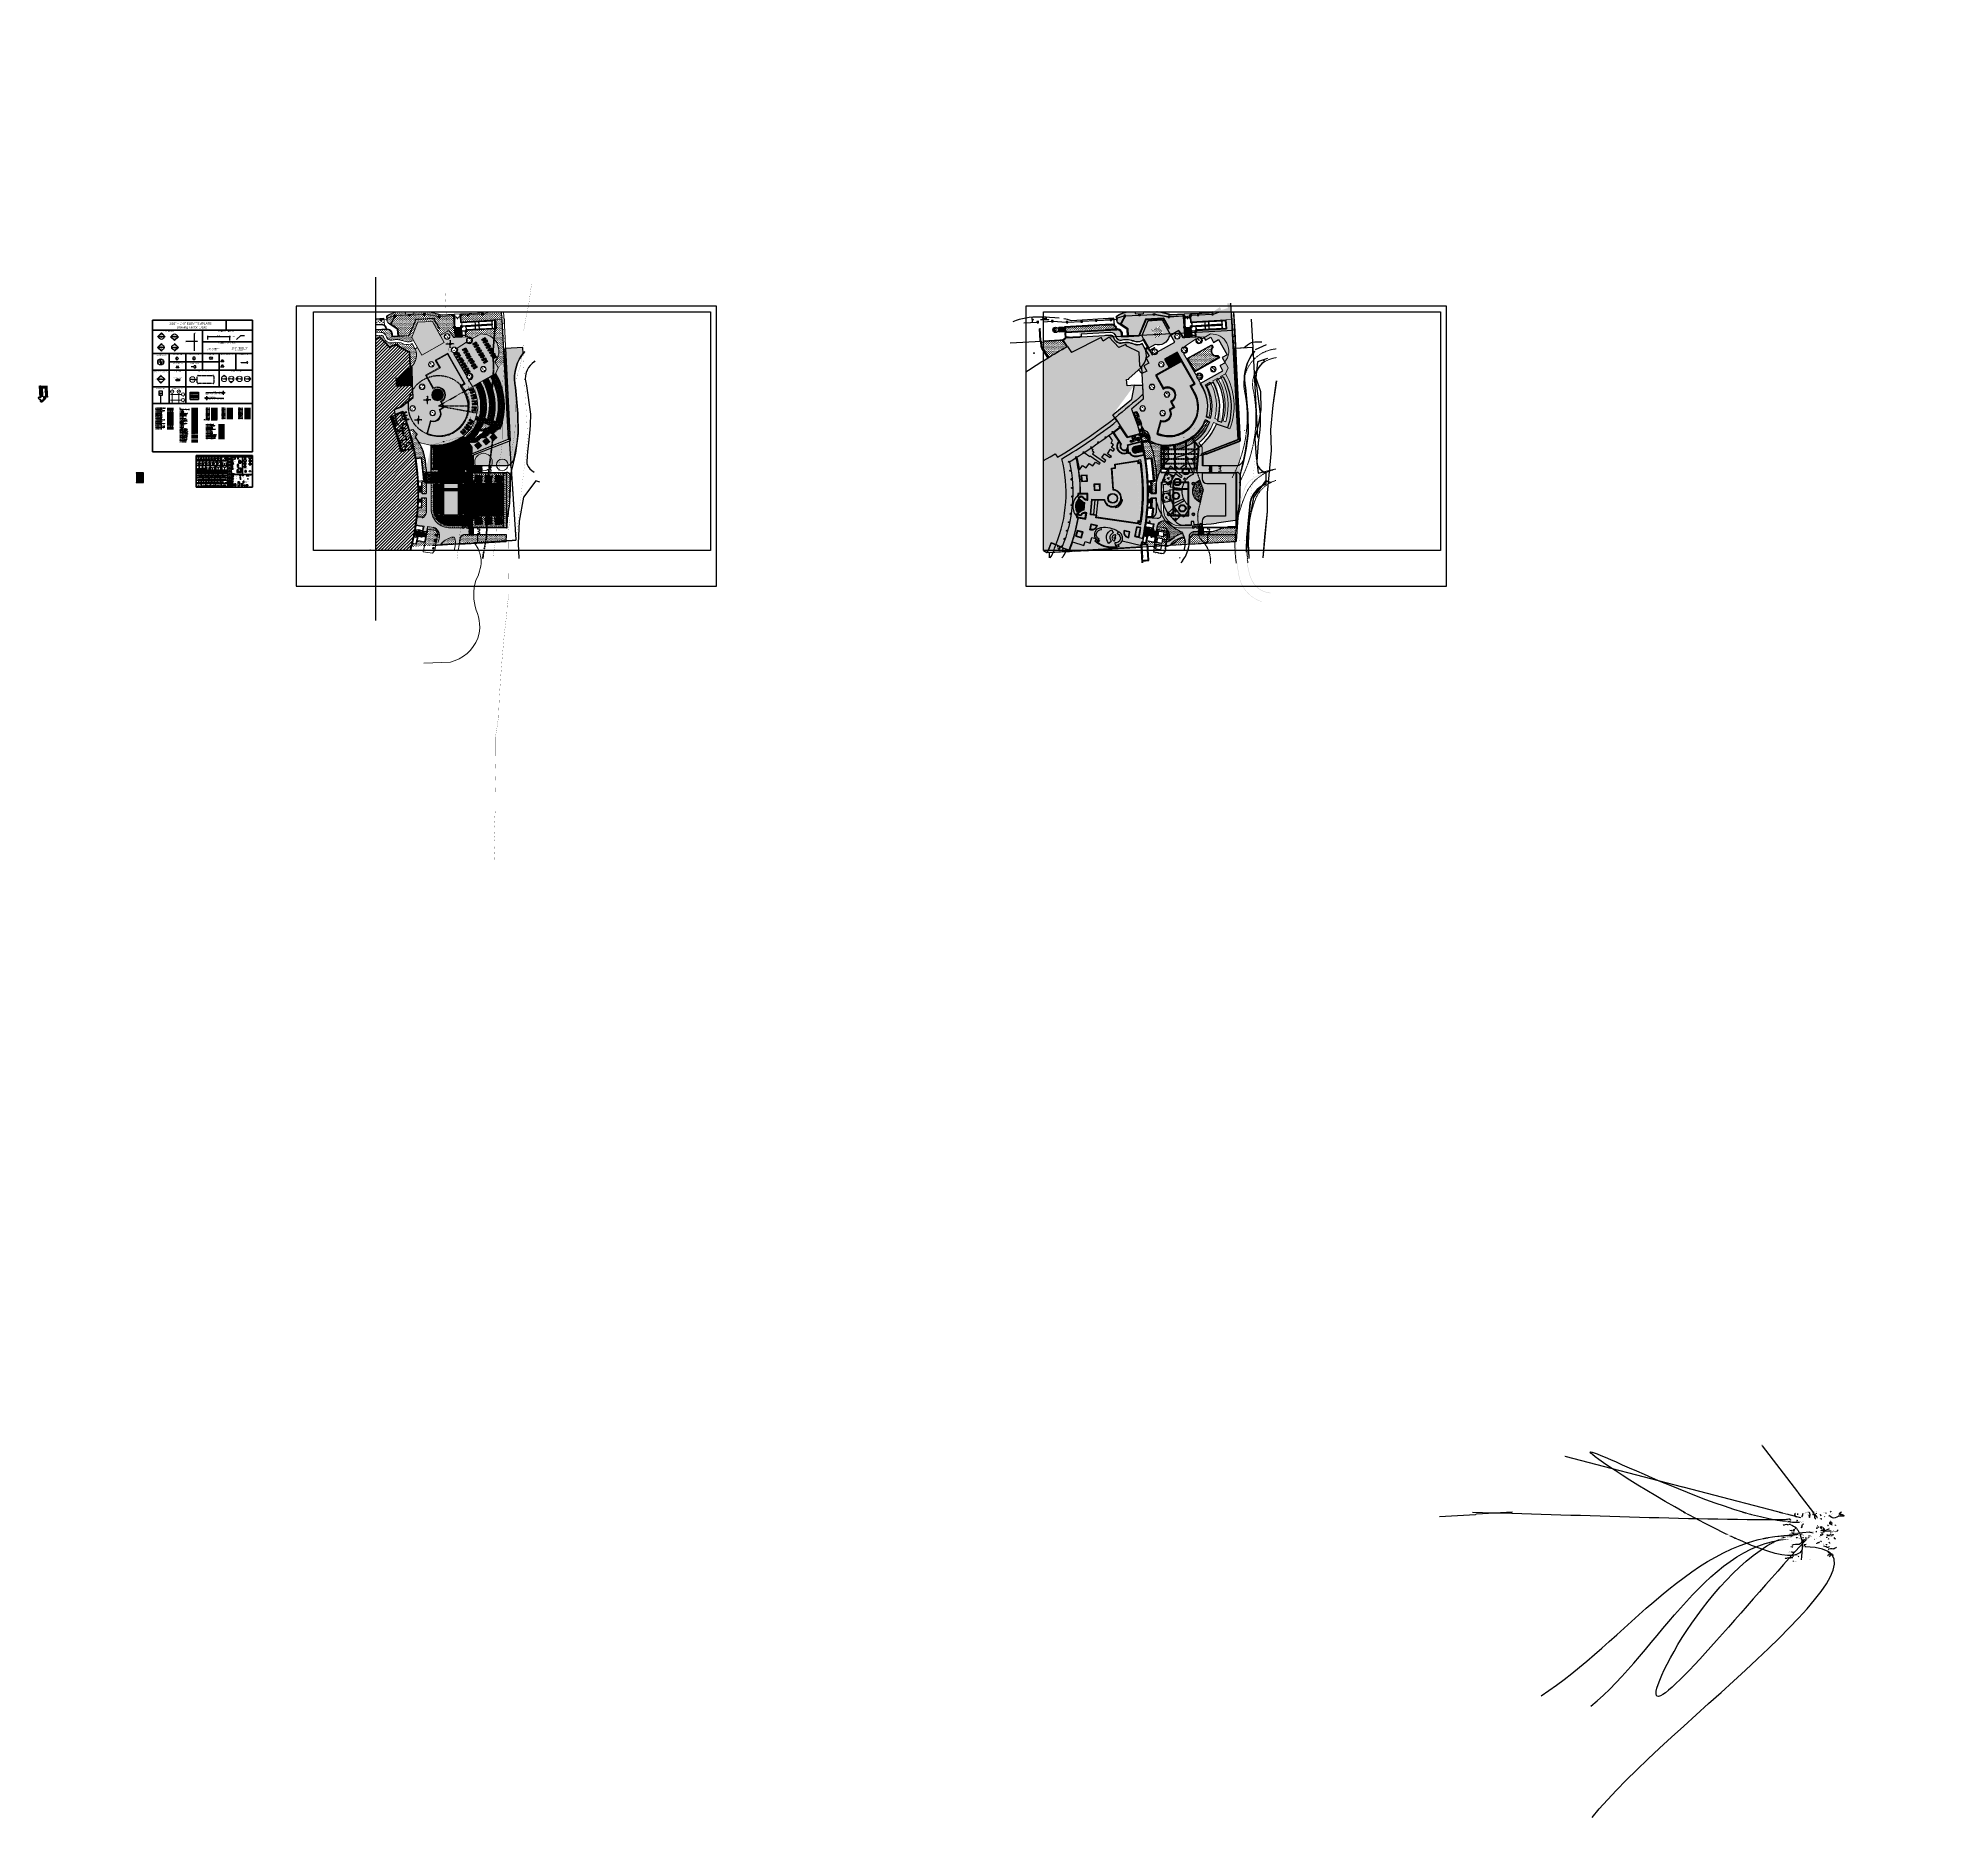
# Model space of a CAD drawing. Header units: inches. Extents: x -11331628 to 26860, y -6840660 to 4773.
# Drawn here: x -4565 to 26860, y -24495 to 4773 of the extents above; entities outside this region: 3.
import ezdxf
from ezdxf import colors
from ezdxf.entities.mleader import LeaderData, LeaderLine
from ezdxf.enums import TextEntityAlignment as Align
from ezdxf.math import Vec2, Vec3

# ---------------------------------------------------------------- set-up
doc = ezdxf.new("R2010")
doc.units = ezdxf.units.IN
doc.header["$LTSCALE"] = 0.5
doc.header["$MEASUREMENT"] = 0
for name, pattern in [('CENTER', [2, 1.25, -0.25, 0.25, -0.25]), ('Dash', [0.25, 0.125, -0.125]), ('Dash 1_16_', [0.109375, 0.0625, -0.046875]), ('Dash 1_8_', [0.25, 0.125, -0.125]), ('DASHED', [0.75, 0.5, -0.25]), ('DASHED2', [0.375, 0.25, -0.125]), ('DOT2', [0.125, 0, -0.125]), ('HIDDEN', [0.375, 0.25, -0.125]), ('Hidden 1_16_', [0.09375, 0.0625, -0.03125]), ('HIDDEN2', [0.1875, 0.125, -0.0625]), ('PHANTOM2', [1.25, 0.625, -0.125, 0.125, -0.125, 0.125, -0.125])]:
    doc.linetypes.add(name, pattern=pattern)
doc.layers.get('Defpoints').update_dxf_attribs({"color": 140})
for name, color, linetype in [('A--FLOR-APPLIANCE', 9, 'Continuous'), ('A-Dim', 8, 'Continuous'), ('A-EXIT-CEILING', 4, 'Continuous'), ('A-EXIT-DOOR', 135, 'Continuous'), ('A-EXIT-INT FURR', 14, 'Continuous'), ('A-EXIT-MECH', 121, 'Continuous'), ('A-EXIT-PLMG-FIXT', 13, 'Continuous'), ('A-EXIT-SILL', 203, 'Continuous'), ('A-EXIT-SLAB', 61, 'Continuous'), ('A-EXIT-STAIR', 220, 'Continuous'), ('A-EXIT-STOR-FRONT', 131, 'Continuous'), ('A-EXIT-STRC-CLMN', 21, 'Continuous'), ('A-EXIT-WALL-EXTR', 42, 'Continuous'), ('A-EXIT-WALL-INTR', 171, 'Continuous'), ('A-HAND-RAIL', 150, 'Continuous'), ('A-HATH', 9, 'Continuous'), ('A-INSU-LINE', 6, 'BATTING'), ('A-METL-CLMN', 1, 'Continuous'), ('A-PLUMB-Fixtr', 94, 'Continuous'), ('A-POOL', 4, 'Continuous'), ('A-REVI-CITY', 2, 'Continuous'), ('A-ROOF-GRAY', 9, 'Continuous'), ('A-SHELF', 8, 'Continuous'), ('A-SITE-CONC-SLAB', 9, 'Continuous'), ('A-SITE-CURV', 1, 'Continuous'), ('A-SITE-DRAI-SEPT', 3, 'HIDDEN2'), ('A-SITE-EYEB', 1, 'Continuous'), ('A-SITE-FNCE', 5, 'FENCELINE1'), ('A-SITE-GRAS', 5, 'Continuous'), ('A-SITE-HATH', 8, 'Continuous'), ('A-SITE-MECH', 7, 'Continuous'), ('A-SITE-PAVE', 4, 'Continuous'), ('A-SITE-PROP-LINE', 7, 'CENTER'), ('A-SITE-ROCK', 4, 'Continuous'), ('A-SITE-ROOF', 93, 'Continuous'), ('A-SITE-SIDE-WALK', 6, 'Continuous'), ('A-SITE-TRES', 8, 'Continuous'), ('A-SITE-WALL', 2, 'Continuous'), ('A-SITE-WALL-HIDE', 132, 'HIDDEN2'), ('A-SITE-WALL-LOW', 161, 'Continuous'), ('A-SLAB', 93, 'Continuous'), ('A-STAIR', 4, 'Continuous'), ('A-STRU-COLM', 3, 'Continuous'), ('A-Text', 142, 'Continuous'), ('A-TEXT-ROOM', 7, 'Continuous'), ('A-WALL-Extcmu', 2, 'Continuous'), ('A-WALL-ExtLow', 9, 'Continuous'), ('A-WALL-IntFurr', 9, 'Continuous'), ('A-WALL-IntPart', 1, 'Continuous'), ('A-WIND-Frame', 4, 'Continuous'), ('A-WIND-GLAZ', 144, 'Continuous'), ('A-WIND-Sill', 96, 'Continuous'), ('DETL-1', 9, 'Continuous'), ('DETL-2', 7, 'Continuous'), ('DETL-3', 4, 'Continuous'), ('DETL-4', 5, 'Continuous'), ('DETL-5', 6, 'Continuous'), ('DETL-6', 1, 'Continuous'), ('DETL-7', 3, 'Continuous'), ('DETL-8', 2, 'Continuous'), ('DETL-9', 20, 'Continuous'), ('ELEV-1', 9, 'Continuous'), ('ELEV-2', 7, 'Continuous'), ('ELEV-3', 56, 'Continuous'), ('ELEV-4', 5, 'Continuous'), ('ELEV-5', 6, 'Continuous'), ('ELEV-6', 1, 'Continuous'), ('ELEV-7', 3, 'Continuous'), ('ELEV-8', 2, 'Continuous'), ('ELEV-9', 20, 'Continuous'), ('FINH-FLOR', 9, 'CENTER'), ('SECT-1', 9, 'Continuous'), ('SECT-2', 7, 'Continuous'), ('SECT-3', 4, 'Continuous'), ('SECT-4', 5, 'Continuous'), ('SECT-5', 6, 'Continuous'), ('SECT-6', 1, 'Continuous'), ('SECT-7', 3, 'Continuous'), ('SECT-8', 2, 'Continuous'), ('SECT-9', 20, 'Continuous'), ('trees', 82, 'Continuous')]:
    doc.layers.add(name, color=color, linetype=linetype)
for name, color, linetype, lineweight in [('A-ANNO-KEYN', 8, 'Continuous', 25), ('A-ANNO-LEGN', 5, 'Continuous', 50), ('A-ANNO-REV', 8, 'Continuous', 25), ('A-ANNO-SYM-18', 8, 'Continuous', 25), ('A-DATM-IDEN', 8, 'Continuous', 25), ('A-DETL-IDEN', 8, 'Continuous', 25), ('A-DOOR', 4, 'Continuous', 35), ('A-DOOR-IDEN', 8, 'Continuous', 25), ('A-DOOR-SWING', 9, 'Continuous', 18), ('A-ELEV-IDEN', 8, 'Continuous', 25), ('A-ELEV-LIGHT', 56, 'Continuous', 25), ('A-FLOR-IDEN', 8, 'Continuous', 25), ('A-FLOR-PFIX', 56, 'Continuous', 25), ('A-GENM', 13, 'HIDDEN', 9), ('A-GLAZ', 9, 'Continuous', 25), ('A-GLAZ-IDEN', 8, 'Continuous', 25), ('A-GRID-BUBL', 8, 'Continuous', 35), ('A-GRID-LINE', 9, 'Continuous', 18), ('A-SECT-IDEN', 7, 'Continuous', 25), ('A-SECT-LIGHT', 56, 'Continuous', 25), ('A-WALL-BELOW', 9, 'Continuous', 18), ('A-WALL-HIDDEN', 7, 'HIDDEN', 18), ('A-WALL-IDEN', 8, 'Continuous', 25), ('A-WALL-OVHD', 134, 'HIDDEN2', 18), ('BLOCK-LINES', 9, 'HIDDEN', 20), ('BUILDING', 150, 'Continuous', 35), ('CONCRETE', 1, 'Continuous', 20), ('DIMENSIONS', 11, 'Continuous', 15), ('FENCE-CHAIN-LINK', 60, 'CHAIN_LINK_FENCE', 15), ('FENCE-IRON', 82, 'IRON_FENCE', 15), ('HATCH', 253, 'Continuous', 0), ('P-SANR-FIXT', 6, 'Continuous', 13), ('Q-CASE', 31, 'Continuous', 18), ('Q-SPCQ', 91, 'Continuous', 18), ('Q-SPCQ-HDLN', 91, 'Hidden 1_16_', 9), ('TEXT 2', 41, 'Continuous', 15), ('TEXT 3', 41, 'Continuous', 15), ('TEXT BOUNDARY SCALE 50', 225, 'Continuous', 15), ('WALL', 14, 'Continuous', 13)]:
    doc.layers.add(name, color=color, linetype=linetype, lineweight=lineweight)
doc.layers.add('A-AREA', color=2, linetype='Continuous', plot=False)
doc.layers.add('A-REVI-NPLT', color=30, linetype='Continuous', plot=False)
doc.layers.add('EROSION CONTROL LINE', color=7, linetype='Continuous', true_color=0xd10000)
doc.layers.add('FLOOD-LINE', color=7, linetype='DOT2', lineweight=60, true_color=0x008080)
doc.layers.add('NO_PLOT', color=251, linetype='Continuous', lineweight=9, plot=False)
doc.styles.add('8', font='arial.ttf', dxfattribs={"height": 16})
doc.styles.add('ARIAL', font='arial.ttf')
doc.styles.add('BOLD', font='arial.ttf', dxfattribs={"height": 24})
doc.styles.add('BOLD-ITALIC', font='verdanaz.ttf')
doc.styles.add('DIM', font='simplex.shx', dxfattribs={"width": 0.8})
doc.styles.get("Standard").update_dxf_attribs({"font": 'romans.shx', "width": 0.75})
doc.styles.add('TEXT-ITALIC', font='ariali.ttf')
doc.linetypes.add('BATTING', pattern='A,0.0001,-0.1,[134,ltypeshp.shx,S=0.1,R=0,X=-0.1,Y=0],-0.2,[134,ltypeshp.shx,S=0.1,R=180,X=0.1,Y=0],-0.1', length=0.4001)
doc.linetypes.add('CHAIN_LINK_FENCE', pattern='A,0.15,-0.005,["X",Standard,S=0.04,R=0,X=0,Y=-0.022252],-0.01,-0.02', length=0.185)
doc.linetypes.add('FENCELINE1', pattern='A,0.25,-0.1,[133,ltypeshp.shx,S=0.1,R=0,X=-0.1,Y=0],-0.1,1', length=1.45)
doc.linetypes.add('IRON_FENCE', pattern='A,0.15,-0.020003,["0",Standard,S=0.04,R=0,X=0,Y=-0.022252],-0.01,-0.02', length=0.200003)
doc.dimstyles.new('192 SCALE', dxfattribs={"dimscale": 192, "dimtxt": 0.09375, "dimasz": 0.0625, "dimexe": 0.0625, "dimexo": 0.03125, "dimgap": 0.03125, "dimtad": 1, "dimzin": 3, "dimdsep": 46, "dimlunit": 4, "dimtxsty": 'ARIAL', "dimblk": 'ARCHTICK', "dimcen": 0.0625, "dimdle": 0.0625, "dimclrd": 8, "dimclre": 8, "dimclrt": 8, "dimadec": 0, "dimazin": 0, "dimtfac": 1, "dimtmove": 2, "dimatfit": 3, "dimfxl": 1, "dimfrac": 1, "dimtzin": 0, "dimlwd": -1, "dimlwe": -1, "dimarcsym": 0})
doc.dimstyles.new('Basic', dxfattribs={"dimscale": 20, "dimtxt": 0.08, "dimasz": 0.08, "dimexe": 0.06, "dimexo": 0.0625, "dimgap": 0, "dimtad": 0, "dimtoh": 1, "dimdec": 1, "dimzin": 0, "dimdsep": 46, "dimtxsty": 'DIM', "dimcen": 0, "dimclrd": 256, "dimclrt": 256, "dimaunit": 1, "dimadec": 4, "dimazin": 0, "dimtfac": 1, "dimtdec": 1, "dimtofl": 0, "dimtmove": 0, "dimatfit": 3, "dimfxl": 1, "dimtolj": 1, "dimtzin": 0, "dimarcsym": 0})
doc.dimstyles.new('SCALE 30', dxfattribs={"dimscale": 30, "dimtxt": 0.08, "dimasz": 0.08, "dimexe": 0.06, "dimexo": 0.0625, "dimgap": 0, "dimtad": 0, "dimtoh": 1, "dimzin": 0, "dimdsep": 46, "dimtxsty": 'DIM', "dimcen": 0, "dimclrd": 256, "dimclrt": 256, "dimaunit": 1, "dimadec": 4, "dimazin": 0, "dimtfac": 1, "dimtofl": 0, "dimtmove": 0, "dimatfit": 3, "dimfxl": 1, "dimtolj": 1, "dimtzin": 0, "dimarcsym": 0})
doc.dimstyles.new('SCALE 40', dxfattribs={"dimscale": 40, "dimtxt": 0.08, "dimasz": 0.08, "dimexe": 0.06, "dimexo": 0.0625, "dimgap": 0, "dimtad": 0, "dimtoh": 1, "dimzin": 0, "dimdsep": 46, "dimtxsty": 'DIM', "dimcen": 0, "dimclrd": 256, "dimclrt": 256, "dimaunit": 1, "dimadec": 4, "dimazin": 0, "dimtfac": 1, "dimtofl": 0, "dimtmove": 0, "dimatfit": 3, "dimfxl": 1, "dimtolj": 1, "dimtzin": 0, "dimarcsym": 0})
pattern_1 = [(0, (-1729.209, -5687.607), (-9e-16, 9.309773), [5.375, -10.75]), (120, (-1729.209, -5687.607), (-8.0625, -4.654887), [5.375, -10.75]), (60, (-1723.834, -5687.607), (-8.0625, 4.654887), [5.375, -10.75])]
pattern_2 = [(90, (670.79, -5687.607), (-17.67767, 17.67767), [4.6875, -30.66784]), (45, (670.79, -5687.607), (-17.67767, 17.67767), [4.6875, -20.3125]), (135, (670.79, -5687.607), (-17.67767, -17.67767), [4.6875, -20.3125])]
pattern_3 = [(89.94, (-918872.105, -566697.048), (-17.65914782, 17.69617184), [4.6875, -30.6678391]), (44.94, (-918872.105, -566697.048), (-17.6591478, 17.69617185), [4.6875, -20.3125]), (134.94, (-918872.105, -566697.048), (-17.69617185, -17.6591478), [4.6875, -20.3125])]
pattern_4 = [(89.94, (-918872.106, -566697.04), (-17.65914782, 17.69617184), [4.6875, -30.6678391]), (44.94, (-918872.106, -566697.04), (-17.6591478, 17.69617185), [4.6875, -20.3125]), (134.94, (-918872.106, -566697.04), (-17.69617185, -17.6591478), [4.6875, -20.3125])]
pattern_5 = [(45, (1144.646, -179.893), (-7.954951, 7.954951), []), (135, (1144.646, -179.893), (-7.954951, -7.954951), [])]

# ---------------------------------------------------------------- blocks, each defined once
blk = doc.blocks.new('_ArchTick')
at = {"color": 0, "linetype": 'ByBlock', "const_width": 0.15}
blk.add_lwpolyline([(-0.5, -0.5), (0.5, 0.5)], dxfattribs=at)
blk = doc.blocks.new('*D138')
at = {"layer": 'A-Dim', "color": 8, "transparency": 16777216}
for p, q in [((-1788, -135), (-1404, -135)), ((-1776, -181), (-1776, -123)), ((-1416, -198), (-1416, -123))]:
    blk.add_line(p, q, dxfattribs=at)
at = {"layer": 'Defpoints', "color": 0, "transparency": 16777216}
for p in [(-1776, -187), (-1416, -135), (-1416, -204)]:
    blk.add_point(p, dxfattribs=at)
at = {"layer": 'A-Dim', "color": 8, "transparency": 16777216, "xscale": 12, "yscale": 12, "zscale": 12, "rotation": 180}
blk.add_blockref('_ArchTick', (-1776, -135), dxfattribs=at)
at = {"layer": 'A-Dim', "color": 8, "transparency": 16777216, "xscale": 12, "yscale": 12, "zscale": 12}
blk.add_blockref('_ArchTick', (-1416, -135), dxfattribs=at)
at = {"layer": 'A-Dim', "color": 8, "transparency": 16777216, "insert": (-1596, -120), "char_height": 18, "attachment_point": 5, "style": 'ARIAL'}
blk.add_mtext('30\'-0"', dxfattribs=at)
blk = doc.blocks.new('MICRO')
for p, q in [((-1, 12), (-1, 0)), ((19, 12), (-1, 12)), ((19, 0), (-1, 0)), ((0, 0), (0, 0)), ((1, 0), (1, 0)), ((14, 12), (2, 12)), ((14, 11), (2, 11)), ((2, 10), (2, 2)), ((1, 10), (1, 2)), ((14, 2), (2, 2)), ((14, 1), (2, 1)), ((15, 10), (15, 2)), ((15, 10), (15, 2)), ((16, 12), (16, 0)), ((17, 7), (17, 1)), ((19, 7), (17, 7)), ((19, 1), (17, 1)), ((18, 0), (18, 0)), ((19, 12), (19, 0)), ((19, 7), (19, 1)), ((19, 0), (19, 0))]:
    blk.add_line(p, q)
for centre in [(18, 11), (18, 9)]:
    blk.add_circle(centre, 0.759)
for centre, radius, start, end in [((2, 10), 1, 90, 180), ((2, 10), 0.5, 90, 180), ((2, 2), 1, 180, 270), ((2, 2), 0.5, 180, 270), ((14, 10), 1, 0, 90), ((14, 10), 0.5, 0, 90), ((14, 2), 1, 270, 0), ((14, 2), 0.5, 270, 0)]:
    blk.add_arc(centre, radius, start, end)
blk = doc.blocks.new('DWPLAN')
at = {"linetype": 'HIDDEN2'}
for p, q in [((0, 24), (24, -2)), ((24, 24), (0, 0)), ((0, 24), (0, 0)), ((0, -2), (0, 0)), ((24, -2), (24, 24))]:
    blk.add_line(p, q, dxfattribs=at)
blk.add_line((24, -2), (0, -2))
blk = doc.blocks.new('DW')
at = {"layer": 'A--FLOR-APPLIANCE'}
blk.add_blockref('DWPLAN', (0, 2), dxfattribs=at)
blk = doc.blocks.new('WD')
at = {"layer": 'A--FLOR-APPLIANCE'}
for p, q in [((-30, 0), (-30, 28)), ((0, 28), (-30, 28)), ((0, 25), (-30, 25)), ((0, 0), (-30, 0)), ((-27, 5), (-27, 20)), ((-5, 22), (-25, 22)), ((-5, 3), (-25, 3)), ((-3, 20), (-3, 5)), ((0, 28), (0, 0))]:
    blk.add_line(p, q, dxfattribs=at)
for centre, start, end in [((-25, 20), 90, 180), ((-25, 5), 180, 270), ((-5, 20), 0, 90), ((-5, 5), 270, 0)]:
    blk.add_arc(centre, 2, start, end, dxfattribs=at)
blk.add_text('W', height=4.5).set_placement((-18, 11))
blk = doc.blocks.new('STACKED')
at = {"layer": 'A--FLOR-APPLIANCE'}
for p, q in [((30, 28), (0, 0)), ((30, 28), (0, 28)), ((0, 0), (0, 28)), ((30, 25), (0, 25)), ((0, 2), (30, 2)), ((28, 0), (0, 0)), ((3, 5), (3, 20)), ((24, 22), (5, 22)), ((28, 0), (28, -1)), ((29, 0), (29, -1)), ((30, 0), (29, 0)), ((30, 28), (30, 0)), ((29, -1), (28, -1))]:
    blk.add_line(p, q, dxfattribs=at)
for centre, start, end in [((5, 20), 90, 180), ((5, 5), 180, 230.0235)]:
    blk.add_arc(centre, 2, start, end, dxfattribs=at)
for s, p in [('W', (7, 14)), ('D', (19, 5))]:
    blk.add_text(s, height=4.5).set_placement(p)
blk = doc.blocks.new('FRGPLAN36')
for p, q in [((0, -28), (0, 0)), ((36, 0), (0, 0)), ((36, 0), (36, -28)), ((0, -26), (36, -26)), ((34, -28), (0, -28)), ((34, -28), (34, -29)), ((35, -29), (34, -29)), ((36, -28), (35, -28)), ((35, -28), (35, -29))]:
    blk.add_line(p, q)
blk = doc.blocks.new('T-1')
for p, q in [((-27, 14), (-12, 14)), ((-27, 13), (-27, 14)), ((-6, 13), (-27, 13)), ((-26, 12), (-26, 13)), ((-26, 11), (-8, 11)), ((-25, 11), (-25, 11)), ((0, 1), (-23, 1)), ((-23, 1), (-23, 0)), ((-22, 3), (-22, 6)), ((-21, 2), (-21, 1)), ((-18, 6), (-15, 6)), ((-12, 13), (-12, 14)), ((-8, 28), (2, 28)), ((-8, 27), (-8, 28)), ((2, 27), (-8, 27)), ((-8, 15), (-8, 27)), ((1, 15), (-8, 15)), ((-8, 11), (-8, 11)), ((-7, 12), (-7, 13)), ((-6, 13), (-6, 15)), ((0, 13), (0, 15)), ((0, 0), (0, 1)), ((1, 15), (1, 27)), ((2, 28), (2, 27))]:
    blk.add_line(p, q)
for centre, radius, start, end in [((-26, 12), 0.5, 180, 270), ((-19, 13), 7.11, 197.1971, 272.0943), ((-21, 3), 1, 180, 270), ((-15, 13), 7.11, 267.9057, 342.8029), ((-8, 12), 0.5, 270, 0), ((-5, 12), 4.95, 282.6503, 14.379), ((3, 6), 6.61, 172.6507, 230.4096)]:
    blk.add_arc(centre, radius, start, end)
blk = doc.blocks.new('T-2')
for p, q in [((-17, 27), (-17, 25.5)), ((4, 27), (-17, 27)), ((-17, 25.5), (-16.5, 25.5)), ((-16.5, 25.5), (-16.5, 13.5)), ((-16.5, 13.5), (3.5, 13.5)), ((-15, 25.5), (-15, 24.5)), ((-13, 25.5), (-15, 25.5)), ((-15, 24.5), (-14.5, 24.5)), ((-14.5, 25), (-13, 25)), ((-14.5, 24.5), (-14.5, 25)), ((-14.5, 14), (-14.5, 13)), ((-9, 14), (-14.5, 14)), ((-14.5, 13), (1.5, 13)), ((-14, 13), (-14, 11.5)), ((-13, 11), (-13.5, 11)), ((-13, 25), (-13, 25.5)), ((-13, 10.5), (-13, 11)), ((-13, 0), (-13, 1)), ((-13, 1), (0, 1)), ((-11.5, 6.9), (-11.5, 3)), ((-10.5, 2), (-10.5, 1)), ((-9, 14), (-9, 13)), ((-5, 5.5), (-8, 5.5)), ((-4, 14), (-4, 13)), ((1.5, 14), (-4, 14)), ((-2.5, 2), (-2.5, 1)), ((-1.5, 3), (-1.5, 6.9)), ((0, 10.5), (0, 11)), ((0.5, 11), (0, 11)), ((0, 1), (0, 0)), ((1, 11.5), (1, 13)), ((1.5, 13), (1.5, 14)), ((3.5, 13.5), (3.5, 25.5)), ((3.5, 25.5), (4, 25.5)), ((4, 25.5), (4, 27))]:
    blk.add_line(p, q)
for centre, radius, start, end in [((-13.5, 11.5), 0.5, 180, 270), ((-8, 10.5), 5, 180, 270), ((-10.5, 3), 1, 180, 270), ((-5, 10.5), 5, 270, 0), ((-2.5, 3), 1, 270, 0), ((0.5, 11.5), 0.5, 270, 0)]:
    blk.add_arc(centre, radius, start, end)
blk = doc.blocks.new('SMALLFRG')
for p, q in [((24, 33), (0, 33)), ((0, 33), (0, 0)), ((0, 32), (0, 5)), ((24, 4), (0, 4)), ((6, 4), (0, 4)), ((6, 3), (0, 3)), ((6, 1), (0, 1)), ((6, 2), (0, 2)), ((6, 2), (0, 2)), ((6, 1), (0, 1)), ((6, 0), (0, 0)), ((22, 33), (1, 33)), ((22, 4), (1, 4)), ((12, 4), (6, 4)), ((12, 3), (6, 3)), ((12, 1), (6, 1)), ((12, 2), (6, 2)), ((12, 2), (6, 2)), ((12, 1), (6, 1)), ((12, 0), (6, 0)), ((17, 4), (12, 4)), ((17, 3), (12, 3)), ((17, 1), (12, 1)), ((17, 2), (12, 2)), ((17, 2), (12, 2)), ((17, 1), (12, 1)), ((17, 0), (12, 0)), ((23, 4), (18, 4)), ((23, 3), (18, 3)), ((23, 1), (18, 1)), ((23, 2), (18, 2)), ((23, 2), (18, 2)), ((23, 1), (18, 1)), ((23, 0), (18, 0)), ((22, 33), (22, 4)), ((23, 33), (23, 4)), ((24, 33), (24, 0))]:
    blk.add_line(p, q)
for centre, start, end in [((1, 32), 90, 180), ((1, 5), 180, 270)]:
    blk.add_arc(centre, 1, start, end)
blk = doc.blocks.new('GARBAGE')
for p, q in [((7, 0), (-7, 0)), ((7, -28), (7, 0)), ((-7, -28), (-7, 0)), ((7, -28), (-7, -28)), ((-6, -12), (-6, -8)), ((6, -8), (-6, -8)), ((6, -12), (-6, -12)), ((6, -12), (6, -8))]:
    blk.add_line(p, q)
blk.add_arc((0, -23), 14.3, 69.1077, 110.8923)
blk = doc.blocks.new('FRGELEV')
for p, q in [((0, 68), (0, 0)), ((30, 68), (0, 68)), ((30, 48), (0, 48)), ((30, 4), (0, 4)), ((6, 4), (0, 4)), ((6, 3), (0, 3)), ((6, 2), (0, 2)), ((6, 2), (0, 2)), ((6, 2), (0, 2)), ((6, 1), (0, 1)), ((6, 0), (0, 0)), ((3, 66), (2, 66)), ((2, 66), (2, 65)), ((3, 65), (2, 65)), ((3, 66), (3, 65)), ((12, 4), (6, 4)), ((12, 3), (6, 3)), ((12, 2), (6, 2)), ((12, 2), (6, 2)), ((12, 2), (6, 2)), ((12, 1), (6, 1)), ((12, 0), (6, 0)), ((17, 4), (12, 4)), ((17, 3), (12, 3)), ((17, 2), (12, 2)), ((17, 2), (12, 2)), ((17, 2), (12, 2)), ((17, 1), (12, 1)), ((17, 0), (12, 0)), ((23, 4), (18, 4)), ((23, 3), (18, 3)), ((23, 2), (18, 2)), ((23, 2), (18, 2)), ((23, 2), (18, 2)), ((23, 1), (18, 1)), ((23, 0), (18, 0)), ((29, 4), (24, 4)), ((29, 3), (24, 3)), ((29, 2), (24, 2)), ((29, 2), (24, 2)), ((29, 2), (24, 2)), ((29, 1), (24, 1)), ((29, 0), (24, 0)), ((27, 66), (27, 50)), ((29, 66), (27, 66)), ((29, 66), (27, 66)), ((29, 50), (27, 50)), ((29, 50), (27, 50)), ((27, 46), (27, 22)), ((29, 46), (27, 46)), ((29, 46), (27, 46)), ((29, 23), (27, 23)), ((29, 22), (27, 22)), ((29, 66), (29, 50)), ((29, 46), (29, 22)), ((30, 68), (30, 0))]:
    blk.add_line(p, q)
blk = doc.blocks.new('DWELEV')
for p, q in [((0, 33), (0, 0)), ((24, 33), (0, 33)), ((0, 32), (0, 5)), ((24, 4), (0, 4)), ((6, 4), (0, 4)), ((6, 3), (0, 3)), ((6, 2), (0, 2)), ((6, 2), (0, 2)), ((6, 1), (0, 1)), ((6, 1), (0, 1)), ((6, 0), (0, 0)), ((22, 33), (1, 33)), ((22, 32), (2, 32)), ((2, 31), (2, 29)), ((22, 28), (2, 28)), ((22, 4), (1, 4)), ((12, 4), (6, 4)), ((12, 3), (6, 3)), ((12, 2), (6, 2)), ((12, 2), (6, 2)), ((12, 1), (6, 1)), ((12, 1), (6, 1)), ((12, 0), (6, 0)), ((9, 31), (9, 29)), ((9, 31), (19, 31)), ((9, 29), (19, 29)), ((17, 4), (12, 4)), ((17, 3), (12, 3)), ((17, 2), (12, 2)), ((17, 2), (12, 2)), ((17, 1), (12, 1)), ((17, 1), (12, 1)), ((17, 0), (12, 0)), ((23, 4), (18, 4)), ((23, 3), (18, 3)), ((23, 2), (18, 2)), ((23, 2), (18, 2)), ((23, 1), (18, 1)), ((23, 1), (18, 1)), ((23, 0), (18, 0)), ((19, 31), (19, 29)), ((23, 32), (23, 5)), ((23, 31), (23, 29)), ((24, 33), (24, 0))]:
    blk.add_line(p, q)
for centre in [(3, 30), (7, 30), (21, 30)]:
    blk.add_circle(centre, 1.14)
for centre, radius, start, end in [((1, 32), 1, 90, 180), ((1, 5), 1, 180, 270), ((2, 31), 0.5, 90, 180), ((2, 29), 0.5, 180, 270), ((22, 32), 1, 0, 90), ((22, 31), 0.5, 0, 90), ((22, 29), 0.5, 270, 0), ((22, 5), 1, 270, 0)]:
    blk.add_arc(centre, radius, start, end)
blk = doc.blocks.new('STOVELEV')
for p, q in [((0, 42), (0, 0)), ((0, 42), (30, 42)), ((0, 36), (30, 36)), ((0, 34), (30, 34)), ((0, 14), (30, 14)), ((0, 4), (30, 4)), ((0, 4), (5, 4)), ((0, 3), (5, 3)), ((0, 2), (5, 2)), ((0, 2), (5, 2)), ((0, 2), (5, 2)), ((0, 1), (5, 1)), ((0, 0), (5, 0)), ((2, 36), (12, 36)), ((2, 36), (2, 36)), ((2, 33), (28, 33)), ((2, 33), (2, 32)), ((2, 32), (28, 32)), ((2, 13), (28, 13)), ((2, 13), (2, 12)), ((2, 12), (28, 12)), ((4, 28), (4, 18)), ((4, 28), (4, 18)), ((6, 29), (24, 29)), ((6, 30), (24, 30)), ((6, 16), (24, 16)), ((6, 16), (24, 16)), ((6, 4), (11, 4)), ((6, 3), (11, 3)), ((6, 2), (11, 2)), ((6, 2), (11, 2)), ((6, 2), (11, 2)), ((6, 1), (11, 1)), ((6, 0), (11, 0)), ((10, 40), (20, 40)), ((10, 40), (10, 38)), ((10, 38), (20, 38)), ((12, 36), (12, 36)), ((12, 4), (18, 4)), ((12, 3), (18, 3)), ((12, 2), (18, 2)), ((12, 2), (18, 2)), ((12, 2), (18, 2)), ((12, 1), (18, 1)), ((12, 0), (18, 0)), ((18, 36), (27, 36)), ((18, 36), (18, 36)), ((18, 4), (24, 4)), ((18, 3), (24, 3)), ((18, 2), (24, 2)), ((18, 2), (24, 2)), ((18, 2), (24, 2)), ((18, 1), (24, 1)), ((18, 0), (24, 0)), ((20, 40), (20, 38)), ((24, 4), (29, 4)), ((24, 3), (29, 3)), ((24, 2), (29, 2)), ((24, 2), (29, 2)), ((24, 2), (29, 2)), ((24, 1), (29, 1)), ((24, 0), (29, 0)), ((25, 28), (25, 18)), ((26, 28), (26, 18)), ((27, 36), (27, 36)), ((28, 33), (28, 32)), ((28, 13), (28, 12)), ((30, 42), (30, 0))]:
    blk.add_line(p, q)
at = {"color": 1}
for p, q in [((12, 26), (6, 20)), ((14, 26), (8, 20)), ((15, 28), (9, 22)), ((22, 23), (16, 17)), ((23, 26), (17, 19))]:
    blk.add_line(p, q, dxfattribs=at)
for centre in [(3, 39), (7, 39), (22, 39), (26, 39)]:
    blk.add_circle(centre, 1.5)
for centre, radius, start, end in [((6, 28), 2, 90, 180), ((6, 28), 1.5, 90, 180), ((6, 18), 1.5, 180, 270), ((6, 18), 2, 180, 270), ((24, 28), 2, 0, 90), ((24, 28), 1.5, 0, 90), ((24, 18), 1.5, 270, 0), ((24, 18), 2, 270, 0)]:
    blk.add_arc(centre, radius, start, end)
blk = doc.blocks.new('VANITY')
for p, q in [((-7, 2), (-11, 2)), ((-7, 0), (-11, 0)), ((11, 0), (-11, 0)), ((-11, 0), (-11, 0)), ((-8, 3), (-10, 3)), ((-10, 3), (-10, 2)), ((-10, 0), (-10, 2)), ((-10, 0), (-10, 0)), ((-8, 3), (-7, 2)), ((-8, 0), (-8, 0)), ((-7, 0), (-7, 2)), ((-4, 0), (-2, 3)), ((-2, 4), (-2, 2)), ((-2, 4), (2, 4)), ((-2, 3), (2, 3)), ((1, 4), (1, 3)), ((3, 0), (1, 3)), ((7, 3), (9, 3)), ((7, 3), (7, 2)), ((7, 2), (11, 2)), ((7, 0), (7, 2)), ((7, 0), (10, 0)), ((7, 0), (7, 0)), ((9, 3), (10, 2)), ((9, 0), (9, 0)), ((10, 0), (10, 2)), ((11, 0), (11, 0))]:
    blk.add_line(p, q)
blk.add_arc((0, 3), 1.72, 29.3121, 150.6879)
blk = doc.blocks.new('WALLSINK')
for p, q in [((0, 0), (20, 0)), ((0, -3), (0, 0)), ((7, 3), (1, 3)), ((1, 2), (1, 3)), ((5, 1), (1, 2)), ((18, 0), (2, 0)), ((2, 0), (2, 0)), ((5, 4), (4, 3)), ((7, 4), (5, 4)), ((5, 0), (5, 1)), ((7, 1), (5, 1)), ((6, 1), (6, 3)), ((7, 4), (7, 3)), ((7, 1), (7, 3)), ((7, 0), (7, 1)), ((9, 9), (9, 13)), ((9, 9), (9, 8)), ((9, 9), (11, 9)), ((9, 0), (9, 8)), ((9, 8), (11, 8)), ((10, 9), (10, 13)), ((10, 0), (10, 8)), ((11, 9), (11, 8)), ((13, 4), (12, 3)), ((12, 1), (12, 3)), ((12, 3), (19, 3)), ((12, 1), (15, 1)), ((13, 4), (15, 4)), ((13, 0), (13, 1)), ((14, 1), (14, 3)), ((15, 4), (15, 3)), ((15, 1), (19, 2)), ((15, 0), (15, 1)), ((18, 0), (18, 0)), ((19, 2), (19, 3)), ((2, -4), (19, -4)), ((20, -3), (20, 0))]:
    blk.add_line(p, q)
for centre, radius, start, end in [((10, 13), 0.5, 0, 180), ((2, -3), 1.5, 180, 270), ((19, -3), 1.5, 270, 0)]:
    blk.add_arc(centre, radius, start, end)
blk = doc.blocks.new('I_PLUMB_WC_TANK 1_P')
at = {"color": 0, "linetype": 'ByBlock', "lineweight": -2}
for points in [[(1, 10), (0, 10, 0.198912), (0, 9), (0, -9, 0.198912), (0, -10), (1, -10, 0.198912), (1, -11), (8, -11, 0.198912), (8, -10), (9, -10, 0.198912), (9, -9), (9, -6, 0.069687), (9, -6), (8, -3, -0.069687), (8, -2), (8, 2, -0.069687), (8, 3), (9, 6, 0.069687), (9, 6), (9, 9, 0.198912), (9, 10), (8, 10, 0.198912), (8, 11), (1, 11, 0.198912)], [(27, 0, 0.117036), (26, 3, 0.104338), (25, 5, 0.09029), (22, 7, 0.09898), (19, 7, 0.08237), (15, 6, 0.09029), (12, 5, 0.104338), (11, 3, 0.117036), (10, 0, 0.117036), (11, -3, 0.104338), (12, -5, 0.09029), (15, -6, 0.08237), (19, -7, 0.08237), (22, -6, 0.09029), (25, -5, 0.104338), (26, -3, 0.117036)]]:
    blk.add_lwpolyline(points, format="xyb", close=True, dxfattribs=at)
at = {"layer": 'Defpoints', "color": 0, "linetype": 'ByBlock', "lineweight": -2}
for p in [(0, 15), (0, -15)]:
    blk.add_point(p, dxfattribs=at)
blk = doc.blocks.new('I_PLUMB_WC_BIDET_P')
at = {"color": 0, "linetype": 'ByBlock', "lineweight": -2}
for points in [[(1, 0.1, 0.234611), (0.7, 0.5, 0.071386), (0.6, 0.5, 0.13783), (0, 0.4), (0, 0), (0, -0.4, 0.13783), (0.6, -0.5, 0.071386), (0.7, -0.5, 0.234611), (1, -0.1)], [(0.9, 0.1, 0.205653), (0.6, 0.4, 0.086573), (0.6, 0.4, 0.142662), (0.1, 0.3), (0.1, 0), (0.1, -0.3, 0.142662), (0.6, -0.4, 0.086573), (0.6, -0.4, 0.205653), (0.9, -0.1)]]:
    blk.add_lwpolyline(points, format="xyb", dxfattribs=at)
blk.add_lwpolyline([(0.3, -0.1, 0.160573), (0.3, -0.1, 0.10626), (0.3, -0.1, 0.070758), (0.3, 0, 0.070505), (0.3, 0, 0.057044), (0.3, 0, 0.070758), (0.3, 0.1, 0.10626), (0.3, 0.1, 0.160573), (0.3, 0.1, 0.160573), (0.2, 0.1, 0.10626), (0.2, 0.1, 0.070758), (0.2, 0, 0.057044), (0.2, 0, 0.057044), (0.2, 0, 0.070758), (0.2, -0.1, 0.10626), (0.2, -0.1, 0.160573)], format="xyb", close=True, dxfattribs=at)
for radius, start, end in [(0.22, 328.7438, 31.2562), (0.275, 328.7155, 31.2845)]:
    blk.add_arc((0.7, 0), radius, start, end, dxfattribs=at)
blk = doc.blocks.new('I_PLUMB_LAV_HANDICAP_P')
at = {"color": 0, "linetype": 'ByBlock', "lineweight": -2}
for points in [[(0.9, 0.5), (0, 0.5), (0, -0.5), (0.9, -0.5, 0.43124), (1, -0.4), (1, 0, -0.028899), (1, 0), (1, 0.4, 0.43124)], [(0.9, 0, 0.028899), (0.9, 0), (0.9, -0.4, -0.502053), (0.9, -0.4), (0.4, -0.3, -0.161688), (0.4, -0.3, -0.363339), (0.4, 0.3, -0.161688), (0.4, 0.3), (0.9, 0.4, -0.502053), (0.9, 0.4)]]:
    blk.add_lwpolyline(points, format="xyb", close=True, dxfattribs=at)
blk.add_lwpolyline([(0.2, -0.1), (0.2, -0.1), (0.2, 0.1), (0.2, 0.1)], close=True, dxfattribs=at)
at = {"layer": 'Defpoints', "color": 0, "linetype": 'ByBlock', "lineweight": -2}
for p in [(0, 0.5), (0, -0.5)]:
    blk.add_point(p, dxfattribs=at)
blk = doc.blocks.new('I_PLUMB_URINAL_WALL-HUNG_P')
at = {"color": 0, "linetype": 'ByBlock', "lineweight": -2}
blk.add_lwpolyline([(8, -7), (8, -7, -0.317923), (7, -7, -0.171412), (7, 7, -0.317923), (8, 7), (8, 7, 1), (8, 9), (0, 9), (0, -9), (8, -9, 1)], format="xyb", close=True, dxfattribs=at)
for points in [[(8, -7), (13, -3), (13, 3), (8, 7)], [(10, -8), (15, -4), (15, 4), (10, 8)]]:
    blk.add_lwpolyline(points, dxfattribs=at)
at = {"layer": 'Defpoints', "color": 0, "linetype": 'ByBlock', "lineweight": -2}
for p in [(0, 15), (0, -15)]:
    blk.add_point(p, dxfattribs=at)
at = {"color": 0, "linetype": 'ByBlock', "lineweight": -2, "flags": 9}
for tag in ['FIXT_CODE', 'FU_TOTAL', 'FU_WASTE', 'FU_HOT', 'FU_COLD']:
    blk.add_attdef(tag, (0, -9), '', height=0.01, rotation=90, dxfattribs=at)
blk = doc.blocks.new('SINKELEV')
for p, q in [((28, 0), (0, 0)), ((0, 0), (0, 0)), ((5, 4), (5, 3)), ((7, 4), (5, 4)), ((5, 1), (5, 3)), ((8, 3), (5, 3)), ((8, 1), (5, 1)), ((5, 0), (5, 1)), ((7, 4), (8, 3)), ((7, 0), (7, 1)), ((8, 5), (10, 5)), ((8, 5), (8, 4)), ((8, 4), (10, 4)), ((8, 1), (8, 3)), ((8, 1), (20, 1)), ((8, 0), (8, 1)), ((10, 5), (10, 4)), ((13, 1), (13, 2)), ((13, 2), (16, 2)), ((16, 1), (16, 2)), ((21, 4), (20, 3)), ((20, 1), (20, 3)), ((20, 3), (23, 3)), ((20, 1), (23, 1)), ((20, 0), (20, 1)), ((21, 4), (23, 4)), ((21, 0), (21, 1)), ((23, 4), (23, 3)), ((23, 1), (23, 3)), ((23, 0), (23, 1)), ((28, 0), (28, 0))]:
    blk.add_line(p, q)
for centre, radius, start, end in [((9, 0), 4.53, 21.5971, 81.4819), ((8, -4), 9.7, 35.8479, 78.2632)]:
    blk.add_arc(centre, radius, start, end)
blk = doc.blocks.new('SINKSIDE')
for p, q in [((20, 0), (0, 0)), ((0, 0), (0, 0)), ((8, 5), (10, 5)), ((8, 5), (8, 3)), ((8, 3), (10, 3)), ((10, 4), (10, 3)), ((15, 0), (15, 2)), ((15, 2), (16, 2)), ((17, 4), (16, 3)), ((16, 1), (16, 3)), ((16, 3), (19, 3)), ((16, 1), (19, 1)), ((17, 4), (19, 4)), ((17, 0), (17, 1)), ((19, 4), (19, 3)), ((19, 1), (19, 3)), ((19, 0), (19, 1)), ((20, 0), (20, 0))]:
    blk.add_line(p, q)
for centre, radius, start, end in [((8, -9), 14, 54.6418, 84.2266), ((8, -4), 8.83, 42.6719, 81.0549)]:
    blk.add_arc(centre, radius, start, end)
blk = doc.blocks.new('I_PLUMB_LAV_OVAL 19X19_P')
at = {"color": 0, "linetype": 'ByBlock', "lineweight": -2}
blk.add_lwpolyline([(0.1, -0.1), (0.1, -0.1), (0.1, 0.1), (0.1, 0.1)], close=True, dxfattribs=at)
for centre, radius in [((0.5, 0), 0.5), ((0.6, 0), 0.4)]:
    blk.add_circle(centre, radius, dxfattribs=at)
at = {"layer": 'Defpoints', "color": 0, "linetype": 'ByBlock', "lineweight": -2}
for p in [(0, 0.5), (0, -0.5)]:
    blk.add_point(p, dxfattribs=at)
blk = doc.blocks.new('I_PLUMB_BATH_TUB  30X60_P')
at = {"color": 0, "linetype": 'ByBlock'}
for p, q in [((0, 15), (0, -15)), ((60, 15), (0, 15)), ((4, 7), (4, -7)), ((4, 4.5), (4, -3.5)), ((45, 11), (8, 11)), ((60, 15), (60, -15)), ((60, -15), (0, -15)), ((8, -11), (45, -11))]:
    blk.add_line(p, q, dxfattribs=at)
for centre, radius, start, end in [((8, 7), 4, 90, 180), ((45, 0), 11, 270, 90), ((8, -7), 4, 180, 270)]:
    blk.add_arc(centre, radius, start, end, dxfattribs=at)
blk = doc.blocks.new('I_PLUMB_SINK_KITCHEN - DOUBLE B_P')
at = {"color": 0, "linetype": 'ByBlock', "lineweight": -2}
blk.add_lwpolyline([(22, -16.5), (22, 16.5), (0, 16.5), (0, -16.5)], close=True, dxfattribs=at)
for points in [[(5, 12.5), (5, 2.5, 0.4142136), (7, 0.5), (18, 0.5, 0.4142136), (20, 2.5), (20, 12.5, 0.4142136), (18, 14.5), (7, 14.5, 0.4142136)], [(5, -2.5), (5, -12.5, 0.4142136), (7, -14.5), (18, -14.5, 0.4142136), (20, -12.5), (20, -2.5, 0.4142136), (18, -0.5), (7, -0.5, 0.4142136)]]:
    blk.add_lwpolyline(points, format="xyb", close=True, dxfattribs=at)
for centre, radius in [((2.5, 3.5), 0.791), ((2.5, 0), 0.791), ((12.5, 7.5), 1.5), ((2.5, -3.5), 0.791), ((12.5, -7.5), 1.5)]:
    blk.add_circle(centre, radius, dxfattribs=at)
at = {"layer": 'Defpoints', "color": 0, "linetype": 'ByBlock', "lineweight": -2}
for p in [(0, 16.5), (0, -16.5)]:
    blk.add_point(p, dxfattribs=at)
blk = doc.blocks.new('I_PLUMB_SINK_KITCHEN - SINGLE B_P')
at = {"color": 0, "linetype": 'ByBlock', "lineweight": -2}
blk.add_lwpolyline([(21, 12), (0, 12), (0, -12), (21, -12)], close=True, dxfattribs=at)
blk.add_lwpolyline([(19, 8, 0.41421356), (17, 10), (6.5, 10, 0.41421356), (4.5, 8), (4.5, -8, 0.41421356), (6.5, -10), (17, -10, 0.41421356), (19, -8)], format="xyb", close=True, dxfattribs=at)
blk.add_circle((11.75, 0), 1.5, dxfattribs=at)
at = {"layer": 'Defpoints', "color": 0, "linetype": 'ByBlock', "lineweight": -2}
for p in [(0, 12), (0, -12)]:
    blk.add_point(p, dxfattribs=at)
blk = doc.blocks.new('I_PLUMB_SINK_WALL FAUCET_P')
at = {"color": 0, "linetype": 'ByBlock', "lineweight": -2}
for points in [[(1.8625, -4), (0, -4), (0, -3), (1.5, -3), (1.5, 3), (0, 3), (0, 4), (1.8625, 4)], [(2.1375, 4), (2.5, 4), (2.5, 3.6375)], [(2.5, 3.3625), (2.5, 0.5), (6.5, 0.5), (6.5, -0.5), (2.5, -0.5), (2.5, -3.3625)], [(2.5, -3.6375), (2.5, -4), (2.1375, -4)]]:
    blk.add_lwpolyline(points, dxfattribs=at)
for points in [[(1.8625, 3.6375), (0.875, 3.6375), (0.875, 3.3625), (1.8625, 3.3625), (1.8625, 2.375), (2.1375, 2.375), (2.1375, 3.3625), (3.125, 3.3625), (3.125, 3.6375), (2.1375, 3.6375), (2.1375, 4.625), (1.8625, 4.625)], [(1.8625, -4.625), (2.1375, -4.625), (2.1375, -3.6375), (3.125, -3.6375), (3.125, -3.3625), (2.1375, -3.3625), (2.1375, -2.375), (1.8625, -2.375), (1.8625, -3.3625), (0.875, -3.3625), (0.875, -3.6375), (1.8625, -3.6375)]]:
    blk.add_lwpolyline(points, close=True, dxfattribs=at)
for centre, start, end in [((2, 3.5), 112.8866144, 157.1133856), ((2, 3.5), 202.8866144, 247.1133856), ((2, 3.5), 22.8866144, 67.1133856), ((2, 3.5), 292.8866144, 337.1133856), ((2, -3.5), 112.8866144, 157.1133856), ((2, -3.5), 202.8866144, 247.1133856), ((2, -3.5), 22.8866144, 67.1133856), ((2, -3.5), 292.8866144, 337.1133856)]:
    blk.add_arc(centre, 0.3536, start, end, dxfattribs=at)
blk = doc.blocks.new('I_PLUMB_SINK_WORK_P')
at = {"color": 0, "linetype": 'ByBlock', "lineweight": -2}
blk.add_lwpolyline([(17, 10, -0.414214), (18, 9), (18, -9, -0.414214), (17, -10), (0, -10, -0.414214), (0, -9), (0, 9, -0.414214), (0, 10)], format="xyb", close=True, dxfattribs=at)
blk.add_circle((5, 0), 1, dxfattribs=at)
at = {"layer": 'Defpoints', "color": 0, "linetype": 'ByBlock', "lineweight": -2}
for p in [(0, 10), (0, -10)]:
    blk.add_point(p, dxfattribs=at)
blk = doc.blocks.new('TP')
at = {"layer": 'A-FLOR-PFIX'}
for p, q in [((0, 6), (5, 6)), ((0, 0), (5, 0)), ((1, 6), (5, 6)), ((1, 6), (1, 0)), ((1, 6), (1, 0)), ((1, 0), (5, 0)), ((5, 6), (5, 0)), ((5, 6), (5, 6)), ((5, 0), (5, 0))]:
    blk.add_line(p, q, dxfattribs=at)
blk = doc.blocks.new('I_PLUMB_LAV_WALL_P')
at = {"color": 0, "linetype": 'ByBlock', "lineweight": -2}
blk.add_line((2, 9.5), (2, -9.5), dxfattribs=at)
blk.add_lwpolyline([(0, -9.5), (13, -9.5), (15, -7.5), (15, 7.5), (13, 9.5), (0, 9.5)], close=True, dxfattribs=at)
blk.add_lwpolyline([(2, -7.5), (12, -7.5), (13, -6.5), (13, 6.5), (12, 7.5), (2, 7.5)], dxfattribs=at)
blk.add_lwpolyline([(4, -5.5, 0.4142136), (5, -6.5), (11, -6.5, 0.4142136), (12, -5.5), (12, 5.5, 0.4142136), (11, 6.5), (5, 6.5, 0.4142136), (4, 5.5)], format="xyb", close=True, dxfattribs=at)
at = {"layer": 'Defpoints', "color": 0, "linetype": 'ByBlock', "lineweight": -2}
for p in [(0, 9.5), (0, -9.5)]:
    blk.add_point(p, dxfattribs=at)
blk = doc.blocks.new('CABDOOR')
for p, q in [((12, 18), (-12, 18)), ((-12, 18), (-12, 0)), ((12, 0), (-12, 0)), ((0, 0), (0, 18)), ((12, 18), (12, 0))]:
    blk.add_line(p, q)
at = {"color": 1}
for p, q in [((-10, 15), (-10, 15)), ((-10, 2), (-10, 2)), ((-2, 15), (-2, 15)), ((-2, 2), (-2, 2)), ((2, 15), (2, 15)), ((2, 2), (2, 2)), ((10, 15), (10, 15)), ((10, 2), (10, 2))]:
    blk.add_line(p, q, dxfattribs=at)
for points in [[(-2, 15), (-2, 2), (-10, 2), (-10, 15, -0.201563)], [(2, 15), (2, 2), (10, 2), (10, 15, 0.201563)]]:
    blk.add_lwpolyline(points, format="xyb", close=True, dxfattribs=at)
for points in [[(-2, 15), (-2, 2), (-10, 2), (-10, 15, -0.222222)], [(2, 15), (2, 2), (10, 2), (10, 15, 0.222222)]]:
    blk.add_lwpolyline(points, format="xyb", close=True)
for centre in [(-1, 2), (1, 2)]:
    blk.add_circle(centre, 0.5)
blk = doc.blocks.new('TP-2')
for p, q in [((-2, 0), (-2, -4)), ((2, 0), (-2, 0)), ((-4, -1), (-4, -3)), ((-2, -1), (-4, -1)), ((-2, -3), (-4, -3)), ((-3, -2), (-3, -3)), ((-2, -2), (-3, -2)), ((-2, -3), (-3, -3)), ((2, -4), (-2, -4)), ((2, 0), (2, -4)), ((4, -1), (2, -1)), ((3, -2), (2, -2)), ((3, -3), (2, -3)), ((4, -3), (2, -3)), ((3, -2), (3, -3)), ((4, -1), (4, -3))]:
    blk.add_line(p, q)
blk = doc.blocks.new('DRY')
at = {"layer": 'A--FLOR-APPLIANCE'}
for p, q in [((0, 0), (0, 28)), ((30, 28), (0, 28)), ((30, 25), (0, 25)), ((0, 2), (30, 2)), ((28, 0), (0, 0)), ((28, 0), (28, -1)), ((30, 0), (29, 0)), ((29, 0), (29, -1)), ((30, 28), (30, 0)), ((29, -1), (28, -1))]:
    blk.add_line(p, q, dxfattribs=at)
blk.add_text('D', height=4.5).set_placement((12, 11))
blk = doc.blocks.new('GB-1')
for p, q in [((-23, 0), (23, 0)), ((-23, -2), (23, -2))]:
    blk.add_line(p, q)
for centre, radius, start, end in [((-23, -1), 1, 90, 270), ((-23, -1), 1.5, 41.8103, 318.1897), ((23, -1), 1.5, 221.8103, 138.1897), ((23, -1), 1, 270, 90)]:
    blk.add_arc(centre, radius, start, end)
blk = doc.blocks.new('STOVPLAN')
for p, q in [((0, 0), (0, -26)), ((30, 0), (0, 0)), ((30, 0), (30, -26)), ((30, -3), (0, -3)), ((30, -26), (0, -26))]:
    blk.add_line(p, q)
at = {"color": 1}
for p, q in [((30, -4), (0, -4)), ((1, -26), (1, -28)), ((29, -28), (1, -28)), ((2, -26), (2, -27)), ((28, -27), (2, -27)), ((28, -26), (28, -27)), ((29, -26), (29, -28))]:
    blk.add_line(p, q, dxfattribs=at)
for centre, radius in [((7, -10), 4.5), ((7, -20), 4), ((23, -20), 4.5), ((23, -10), 4)]:
    blk.add_circle(centre, radius)
blk = doc.blocks.new('FRGPLAN')
for p, q in [((0, -28), (0, 0)), ((30, 0), (0, 0)), ((30, 0), (30, -28)), ((0, -26), (30, -26)), ((28, -28), (0, -28)), ((28, -28), (28, -29)), ((29, -29), (28, -29)), ((29, -28), (29, -29)), ((30, -28), (29, -28))]:
    blk.add_line(p, q)
blk = doc.blocks.new('DD')
at = {"true_color": 0xfcfcfc}
h = blk.add_hatch(color=7, dxfattribs=at)
h.dxf.hatch_style = 1
h.paths.add_polyline_path([(1341, 3578), (1341, 3596), (1323, 3596), (1323, 3578)])
h = blk.add_hatch(color=7, dxfattribs=at)
h.dxf.hatch_style = 1
h.paths.add_polyline_path([(1341, 3578), (1341, 3596), (1323, 3596), (1323, 3578)])
h = blk.add_hatch(color=7, dxfattribs=at)
h.dxf.hatch_style = 1
h.paths.add_polyline_path([(1341, 3524), (1341, 3542), (1323, 3542), (1323, 3524)])
h = blk.add_hatch(color=7, dxfattribs=at)
h.dxf.hatch_style = 1
h.paths.add_polyline_path([(1341, 3524), (1341, 3542), (1323, 3542), (1323, 3524)])
h = blk.add_hatch(color=7, dxfattribs=at)
h.dxf.hatch_style = 1
h.paths.add_polyline_path([(1371, 3573), (1371, 3601), (1343, 3601), (1343, 3573)])
h = blk.add_hatch(color=7, dxfattribs=at)
h.dxf.hatch_style = 1
h.paths.add_polyline_path([(1371, 3573), (1371, 3601), (1343, 3601), (1343, 3573)])
h = blk.add_hatch(color=7, dxfattribs=at)
h.dxf.hatch_style = 1
h.paths.add_polyline_path([(1371, 3519), (1371, 3547), (1343, 3547), (1343, 3519)])
h = blk.add_hatch(color=7, dxfattribs=at)
h.dxf.hatch_style = 1
h.paths.add_polyline_path([(1371, 3519), (1371, 3547), (1343, 3547), (1343, 3519)])
h = blk.add_hatch(color=7, dxfattribs=at)
h.dxf.hatch_style = 1
h.paths.add_polyline_path([(1426, 3613), (1426, 3641), (1398, 3641), (1398, 3613)])
h = blk.add_hatch(color=7, dxfattribs=at)
h.dxf.hatch_style = 1
h.paths.add_polyline_path([(1426, 3613), (1426, 3641), (1398, 3641), (1398, 3613)])
h = blk.add_hatch(color=7, dxfattribs=at)
h.dxf.hatch_style = 1
h.paths.add_polyline_path([(1398, 3479), (1426, 3479), (1426, 3507), (1398, 3507)])
h = blk.add_hatch(color=7, dxfattribs=at)
h.dxf.hatch_style = 1
h.paths.add_polyline_path([(1398, 3479), (1426, 3479), (1426, 3507), (1398, 3507)])
h = blk.add_hatch(color=7, dxfattribs=at)
h.dxf.hatch_style = 1
h.paths.add_polyline_path([(1421, 3644), (1421, 3662), (1403, 3662), (1403, 3644)])
h = blk.add_hatch(color=7, dxfattribs=at)
h.dxf.hatch_style = 1
h.paths.add_polyline_path([(1421, 3644), (1421, 3662), (1403, 3662), (1403, 3644)])
h = blk.add_hatch(color=7, dxfattribs=at)
h.dxf.hatch_style = 1
h.paths.add_polyline_path([(1403, 3477), (1403, 3459), (1421, 3459), (1421, 3477)])
h = blk.add_hatch(color=7, dxfattribs=at)
h.dxf.hatch_style = 1
h.paths.add_polyline_path([(1403, 3477), (1403, 3459), (1421, 3459), (1421, 3477)])
h = blk.add_hatch(color=7, dxfattribs=at)
h.dxf.hatch_style = 1
h.paths.add_polyline_path([(1481, 3573), (1481, 3601), (1453, 3601), (1453, 3573)])
h = blk.add_hatch(color=7, dxfattribs=at)
h.dxf.hatch_style = 1
h.paths.add_polyline_path([(1481, 3573), (1481, 3601), (1453, 3601), (1453, 3573)])
h = blk.add_hatch(color=7, dxfattribs=at)
h.dxf.hatch_style = 1
h.paths.add_polyline_path([(1481, 3519), (1481, 3547), (1453, 3547), (1453, 3519)])
h = blk.add_hatch(color=7, dxfattribs=at)
h.dxf.hatch_style = 1
h.paths.add_polyline_path([(1481, 3519), (1481, 3547), (1453, 3547), (1453, 3519)])
h = blk.add_hatch(color=7, dxfattribs=at)
h.dxf.hatch_style = 1
h.paths.add_polyline_path([(1502, 3578), (1502, 3596), (1484, 3596), (1484, 3578)])
h = blk.add_hatch(color=7, dxfattribs=at)
h.dxf.hatch_style = 1
h.paths.add_polyline_path([(1502, 3578), (1502, 3596), (1484, 3596), (1484, 3578)])
h = blk.add_hatch(color=7, dxfattribs=at)
h.dxf.hatch_style = 1
h.paths.add_polyline_path([(1502, 3524), (1502, 3542), (1484, 3542), (1484, 3524)])
h = blk.add_hatch(color=7, dxfattribs=at)
h.dxf.hatch_style = 1
h.paths.add_polyline_path([(1502, 3524), (1502, 3542), (1484, 3542), (1484, 3524)])
at = {"layer": 'A-HATH', "transparency": 33554610}
h = blk.add_hatch(dxfattribs=at)
h.set_pattern_fill('GRASS', color=256, scale=25)
h.set_pattern_definition([(90, (-35.776, 0.009), (-17.67767, 17.67767), [4.6875, -30.66784]), (45, (-35.776, 0.009), (-17.67767, 17.67767), [4.6875, -20.3125]), (135, (-35.776, 0.009), (-17.67767, -17.67767), [4.6875, -20.3125])])
h.paths.add_polyline_path([(1400, 3585), (1400, 3536), (1425, 3536), (1425, 3585)])
at = {"layer": 'HATCH', "true_color": 0xf7f7f7, "transparency": 33554687}
h = blk.add_hatch(color=7, dxfattribs=at)
h.dxf.hatch_style = 1
h.paths.add_polyline_path([(1400, 3585), (1400, 3536), (1425, 3536), (1425, 3585)], flags=16)
h.paths.add_polyline_path([(1371, 3613), (1371, 3507), (1453, 3507), (1453, 3613)])
at = {"layer": 'DETL-6'}
for points in [[(1341, 3578), (1323, 3578), (1323, 3596), (1341, 3596)], [(1341, 3578), (1323, 3578), (1323, 3596), (1341, 3596)], [(1341, 3542), (1323, 3542), (1323, 3524), (1341, 3524)], [(1341, 3542), (1323, 3542), (1323, 3524), (1341, 3524)], [(1394, 3591), (1394, 3530), (1431, 3530), (1431, 3591)], [(1400, 3585), (1400, 3536), (1425, 3536), (1425, 3585)], [(1421, 3644), (1421, 3662), (1403, 3662), (1403, 3644)], [(1421, 3644), (1421, 3662), (1403, 3662), (1403, 3644)], [(1421, 3477), (1421, 3459), (1403, 3459), (1403, 3477)], [(1421, 3477), (1421, 3459), (1403, 3459), (1403, 3477)], [(1484, 3578), (1502, 3578), (1502, 3596), (1484, 3596)], [(1484, 3578), (1502, 3578), (1502, 3596), (1484, 3596)], [(1484, 3542), (1502, 3542), (1502, 3524), (1484, 3524)], [(1484, 3542), (1502, 3542), (1502, 3524), (1484, 3524)]]:
    blk.add_lwpolyline(points, close=True, dxfattribs=at)
blk.add_lwpolyline([(1371, 3613), (1371, 3507), (1453, 3507), (1453, 3613), (1371, 3613)], dxfattribs=at)
blk.add_lwpolyline([(1371, 3613), (1371, 3507), (1453, 3507), (1453, 3613), (1371, 3613)], dxfattribs=at)
at = {"layer": 'DETL-7'}
for points in [[(1371, 3601), (1371, 3573), (1343, 3573), (1343, 3601), (1371, 3601)], [(1371, 3601), (1371, 3573), (1343, 3573), (1343, 3601), (1371, 3601)], [(1371, 3519), (1371, 3547), (1343, 3547), (1343, 3519), (1371, 3519)], [(1371, 3519), (1371, 3547), (1343, 3547), (1343, 3519), (1371, 3519)], [(1398, 3613), (1426, 3613), (1426, 3641), (1398, 3641), (1398, 3613)], [(1398, 3613), (1426, 3613), (1426, 3641), (1398, 3641), (1398, 3613)], [(1398, 3507), (1426, 3507), (1426, 3479), (1398, 3479), (1398, 3507)], [(1398, 3507), (1426, 3507), (1426, 3479), (1398, 3479), (1398, 3507)], [(1453, 3601), (1453, 3573), (1481, 3573), (1481, 3601), (1453, 3601)], [(1453, 3601), (1453, 3573), (1481, 3573), (1481, 3601), (1453, 3601)], [(1453, 3519), (1453, 3547), (1481, 3547), (1481, 3519), (1453, 3519)], [(1453, 3519), (1453, 3547), (1481, 3547), (1481, 3519), (1453, 3519)]]:
    blk.add_lwpolyline(points, dxfattribs=at)
blk = doc.blocks.new('cabana')
at = {"true_color": 0x939598}
h = blk.add_hatch(color=252, dxfattribs=at)
h.dxf.hatch_style = 1
h.paths.add_polyline_path([(10038, 2595), (10038, 2488), (10146, 2488), (10146, 2595)])
at = {"layer": 'DETL-6', "const_width": 1}
blk.add_lwpolyline([(10038, 2595), (10038, 2488), (10146, 2488), (10146, 2595)], close=True, dxfattribs=at)
blk = doc.blocks.new('*U66')
at = {"layer": 'DETL-6'}
for points in [[(-43, 22), (14, 46), (24, 22), (-33, -2)], [(-24, -22), (33, 2), (43, -22), (-14, -46)]]:
    blk.add_lwpolyline(points, close=True, dxfattribs=at)
blk.add_circle((17, 7), 9, dxfattribs=at)
blk = doc.blocks.new('*U67')
at = {"layer": 'Defpoints', "color": 0, "linetype": 'ByBlock', "lineweight": -2, "transparency": 16777216}
for p, rotation in [((2521, -728), 22.96547709696877), ((2589, -800), 15.31031806464586), ((2647, -880), 7.655159032322918)]:
    blk.add_blockref('*U66', p, dxfattribs=dict(at, rotation=rotation))
blk.add_blockref('*U66', (2693, -968), dxfattribs=at)
blk = doc.blocks.new('F 01')
at = {"true_color": 0xffffff}
h = blk.add_hatch(color=7, dxfattribs=at)
h.dxf.hatch_style = 1
h.paths.add_polyline_path([(2627, -2527), (2689, -2527), (2689, -2553), (2627, -2553)])
edge = h.paths.add_edge_path()
edge.add_arc((2676, -2564), 9, 0, 360)
h.paths.add_polyline_path([(2627, -2575), (2689, -2575), (2689, -2601), (2627, -2601)])
at = {"layer": 'DETL-6', "elevation": 215}
for points in [[(2627, -2527), (2689, -2527), (2689, -2553), (2627, -2553)], [(2627, -2575), (2689, -2575), (2689, -2601), (2627, -2601)]]:
    blk.add_lwpolyline(points, close=True, dxfattribs=at)
at = {"layer": 'DETL-6'}
blk.add_circle((2676, -2564, 215), 9, dxfattribs=at)
blk = doc.blocks.new('table')
at = {"true_color": 0xfafafa}
h = blk.add_hatch(color=7, dxfattribs=at)
h.dxf.hatch_style = 1
edge = h.paths.add_edge_path()
edge.add_arc((16740, 3879), 18, 0, 360)
h.paths.add_polyline_path([(16760, 3888), (16778, 3888), (16778, 3870), (16760, 3870)])
h.paths.add_polyline_path([(16749, 3898), (16749, 3916), (16731, 3916), (16731, 3898)])
h.paths.add_polyline_path([(16720, 3888), (16702, 3888), (16702, 3870), (16720, 3870)])
h.paths.add_polyline_path([(16749, 3859), (16749, 3841), (16731, 3841), (16731, 3859)])
at = {"layer": 'DETL-1', "linetype": 'HIDDEN2'}
blk.add_lwpolyline([(16711, 3907), (16769, 3907), (16769, 3850), (16711, 3850)], close=True, dxfattribs=at)
at = {"layer": 'DETL-6'}
for points in [[(16720, 3888), (16702, 3888), (16702, 3870), (16720, 3870)], [(16749, 3898), (16749, 3916), (16731, 3916), (16731, 3898)], [(16749, 3859), (16749, 3841), (16731, 3841), (16731, 3859)], [(16760, 3888), (16778, 3888), (16778, 3870), (16760, 3870)]]:
    blk.add_lwpolyline(points, close=True, dxfattribs=at)
blk.add_circle((16740, 3879), 18, dxfattribs=at)
blk = doc.blocks.new('BLOQ')
h = blk.add_hatch(color=256)
h.dxf.hatch_style = 1
h.paths.add_polyline_path([(1281, 3847, 0.296818), (1286, 3853), (1286, 3864, 0.414214), (1250, 3828), (1250, 3809), (1262, 3809, 0.296818), (1266, 3814), (1266, 3830, -0.31447)], flags=0)
h.paths.add_polyline_path([(1286, 3864), (1286, 3866, 0.414214), (1248, 3828), (1248, 3809), (1250, 3809), (1250, 3828, -0.414214)])
at = {"true_color": 0xfafafa}
h = blk.add_hatch(color=7, dxfattribs=at)
h.dxf.hatch_style = 1
h.paths.add_polyline_path([(1286, 3864, 0.414214), (1250, 3828), (1250, 3809), (1262, 3809, 0.296818), (1266, 3814), (1266, 3830, -0.31447), (1281, 3847, 0.296818), (1286, 3853)])
h = blk.add_hatch(color=7, dxfattribs=at)
h.dxf.hatch_style = 1
h.paths.add_polyline_path([(1304, 3828, 1), (1268, 3828, 1)])
h = blk.add_hatch(color=7, dxfattribs=at)
h.dxf.hatch_style = 1
h.paths.add_polyline_path([(1293, 3808), (1275, 3808), (1275, 3790), (1293, 3790)])
h = blk.add_hatch(color=7, dxfattribs=at)
h.dxf.hatch_style = 1
h.paths.add_polyline_path([(1312, 3857), (1296, 3865), (1288, 3850), (1303, 3841)])
h = blk.add_hatch(color=7, dxfattribs=at)
h.dxf.hatch_style = 1
h.paths.add_polyline_path([(1323, 3818), (1308, 3826), (1299, 3811), (1314, 3802)])
at = {"layer": 'DETL-1'}
blk.add_lwpolyline([(1248, 3828), (1248, 3866), (1286, 3866)], dxfattribs=at)
at = {"layer": 'DETL-6'}
blk.add_line((1288, 3850), (1303, 3841), dxfattribs=at)
blk.add_line((1288, 3850), (1303, 3841), dxfattribs=at)
for points in [[(1281, 3847, 0.296818), (1286, 3853), (1286, 3866, 0.414214), (1248, 3828), (1248, 3809), (1262, 3809)], [(1286, 3864, 0.414214), (1250, 3828), (1250, 3809)], [(1262, 3809, 0.296818), (1266, 3814), (1266, 3830, -0.31447), (1281, 3847)]]:
    blk.add_lwpolyline(points, format="xyb", dxfattribs=at)
for points in [[(1293, 3808), (1293, 3790), (1275, 3790), (1275, 3808)], [(1293, 3808), (1293, 3790), (1275, 3790), (1275, 3808)], [(1296, 3865), (1288, 3850)], [(1303, 3841), (1312, 3857), (1296, 3865), (1312, 3857)], [(1308, 3826), (1323, 3818), (1314, 3802), (1299, 3811)], [(1308, 3826), (1323, 3818), (1314, 3802), (1299, 3811)]]:
    blk.add_lwpolyline(points, close=True, dxfattribs=at)
blk.add_circle((1286, 3828), 18, dxfattribs=at)
blk.add_circle((1286, 3828), 18, dxfattribs=at)
blk = doc.blocks.new('restroom')
at = {"layer": 'CONCRETE'}
for p, q in [((3221, 7141), (3017, 7074)), ((3017, 7074), (3221, 7141))]:
    blk.add_line(p, q, dxfattribs=at)
for points in [[(3065, 6874), (3017, 7074)], [(3073, 6876), (3065, 6874), (3073, 6876), (3027, 7069), (3223, 7133)], [(3042, 7003), (3031, 7051)], [(3082, 6888), (3075, 6917)], [(3237, 7021), (3195, 7011)], [(3260, 7006), (3263, 6991)], [(3269, 6956), (3276, 6957)], [(3094, 6855), (3093, 6859)], [(3098, 6816), (3101, 6801)], [(3099, 6808), (3188, 6829)], [(3106, 6848), (3129, 6853)], [(3141, 6653), (3142, 6643)], [(3150, 6665), (3211, 6673)], [(3231, 6877), (3235, 6878)]]:
    blk.add_lwpolyline(points, dxfattribs=at)
for points in [[(3093, 6844), (3038, 7072)], [(3228, 6955), (3228, 6954), (3228, 6955), (3204, 6950), (3203, 6955), (3193, 6953), (3212, 6873), (3097, 6846), (3042, 7073), (3221, 7131), (3246, 7023), (3180, 7007), (3184, 6992), (3194, 6994), (3192, 7000), (3257, 7015), (3270, 6965), (3266, 6964), (3267, 6963), (3266, 6964), (3270, 6965), (3257, 7015), (3192, 7000), (3194, 6994), (3184, 6992), (3180, 7007), (3246, 7023), (3221, 7131), (3042, 7073), (3097, 6846), (3212, 6873), (3193, 6953), (3203, 6955), (3204, 6950)], [(3228, 6956), (3229, 6952), (3228, 6956), (3205, 6950), (3203, 6956), (3193, 6953), (3211, 6874), (3097, 6846), (3043, 7072), (3220, 7130), (3246, 7024), (3179, 7008), (3184, 6991), (3194, 6994), (3193, 6999), (3257, 7015), (3269, 6966), (3266, 6965), (3267, 6961), (3266, 6965), (3269, 6966), (3257, 7015), (3193, 6999), (3194, 6994), (3184, 6991), (3179, 7008), (3246, 7024), (3220, 7130), (3043, 7072), (3097, 6846), (3211, 6874), (3193, 6953), (3203, 6956), (3205, 6950)], [(3049, 7062), (3046, 7062), (3048, 7053), (3051, 7054), (3059, 7053), (3062, 7054), (3066, 7055), (3068, 7057), (3070, 7060), (3070, 7063), (3068, 7065), (3066, 7067), (3063, 7068), (3059, 7068), (3056, 7067)], [(3049, 7062), (3046, 7062), (3048, 7053), (3051, 7054), (3059, 7053), (3062, 7054), (3066, 7055), (3068, 7057), (3070, 7060), (3070, 7063), (3068, 7065), (3066, 7067), (3063, 7068), (3059, 7068), (3056, 7067)], [(3110, 7054), (3051, 7040), (3110, 7054), (3109, 7058), (3110, 7058), (3112, 7049), (3111, 7049), (3110, 7053), (3051, 7039), (3110, 7053), (3111, 7049), (3112, 7049), (3110, 7058), (3109, 7058), (3104, 7057), (3098, 7057), (3093, 7059), (3088, 7061), (3089, 7061), (3104, 7085), (3103, 7085), (3088, 7061), (3103, 7085), (3104, 7085), (3089, 7061), (3088, 7061), (3093, 7059), (3098, 7057), (3104, 7057), (3109, 7058)], [(3052, 7062), (3051, 7062), (3052, 7055), (3051, 7062), (3052, 7062), (3053, 7064), (3056, 7066), (3059, 7068), (3062, 7068), (3059, 7068), (3056, 7066), (3053, 7064)], [(3054, 7055), (3056, 7055), (3059, 7054), (3062, 7054), (3065, 7055), (3062, 7054), (3059, 7054), (3056, 7055), (3054, 7055), (3052, 7055)], [(3057, 7027), (3054, 7026), (3056, 7017), (3059, 7018), (3068, 7018), (3071, 7018), (3075, 7019), (3077, 7022), (3078, 7024), (3078, 7027), (3077, 7029), (3075, 7031), (3071, 7032), (3068, 7031), (3065, 7031)], [(3057, 7027), (3054, 7026), (3056, 7017), (3059, 7018), (3068, 7018), (3071, 7018), (3075, 7019), (3077, 7022), (3078, 7024), (3078, 7027), (3077, 7029), (3075, 7031), (3071, 7032), (3068, 7031), (3065, 7031)], [(3065, 7064), (3063, 7065), (3060, 7064), (3057, 7063), (3056, 7062), (3055, 7061), (3056, 7062), (3057, 7063), (3060, 7064), (3063, 7065)], [(3056, 7058), (3057, 7057), (3059, 7057), (3062, 7057), (3064, 7058), (3066, 7059), (3064, 7058), (3062, 7057), (3059, 7057), (3057, 7057), (3056, 7058), (3055, 7059), (3055, 7061), (3055, 7059)], [(3119, 7018), (3059, 7004), (3119, 7018), (3118, 7022), (3119, 7022), (3121, 7014), (3120, 7013), (3119, 7017), (3060, 7003), (3119, 7017), (3120, 7013), (3121, 7014), (3119, 7022), (3118, 7022), (3112, 7021), (3107, 7022), (3102, 7023), (3097, 7025), (3098, 7025), (3112, 7049), (3111, 7049), (3097, 7025), (3111, 7049), (3112, 7049), (3098, 7025), (3097, 7025), (3102, 7023), (3107, 7022), (3112, 7021), (3118, 7022)], [(3061, 7026), (3059, 7026), (3061, 7019), (3059, 7026), (3061, 7026), (3062, 7028), (3064, 7030), (3068, 7031), (3070, 7032), (3068, 7031), (3064, 7030), (3062, 7028)], [(3062, 7020), (3064, 7019), (3067, 7018), (3071, 7018), (3073, 7019), (3071, 7018), (3067, 7018), (3064, 7019), (3062, 7020), (3061, 7019)], [(3067, 7066), (3065, 7064), (3065, 7064), (3065, 7064), (3067, 7066), (3067, 7066), (3067, 7066), (3067, 7066), (3067, 7067), (3066, 7067), (3064, 7068), (3063, 7068), (3063, 7068), (3062, 7068), (3063, 7068), (3063, 7068), (3064, 7068), (3066, 7067), (3067, 7067), (3067, 7066), (3067, 7066), (3067, 7066)], [(3070, 7063), (3070, 7060), (3068, 7057), (3066, 7055), (3062, 7054), (3066, 7055), (3068, 7057), (3070, 7060)], [(3064, 7022), (3065, 7021), (3067, 7021), (3070, 7021), (3073, 7022), (3075, 7023), (3073, 7022), (3070, 7021), (3067, 7021), (3065, 7021), (3064, 7022), (3063, 7023), (3064, 7025), (3063, 7023)], [(3066, 6990), (3063, 6990), (3065, 6981), (3068, 6982), (3076, 6982), (3080, 6982), (3083, 6983), (3085, 6985), (3087, 6988), (3087, 6991), (3086, 6993), (3083, 6995), (3080, 6996), (3076, 6996), (3074, 6995)], [(3066, 6990), (3063, 6990), (3065, 6981), (3068, 6982), (3076, 6982), (3080, 6982), (3083, 6983), (3085, 6985), (3087, 6988), (3087, 6991), (3086, 6993), (3083, 6995), (3080, 6996), (3076, 6996), (3074, 6995)], [(3073, 7028), (3071, 7029), (3068, 7029), (3066, 7028), (3064, 7026), (3064, 7025), (3064, 7026), (3066, 7028), (3068, 7029), (3071, 7029)], [(3065, 7055), (3066, 7055), (3066, 7056), (3067, 7056), (3068, 7057), (3069, 7058), (3069, 7059), (3069, 7059), (3069, 7059), (3066, 7060), (3066, 7059), (3066, 7060), (3066, 7059), (3066, 7060), (3069, 7059), (3069, 7059), (3069, 7059), (3069, 7058), (3068, 7057), (3067, 7056), (3066, 7056), (3066, 7055)], [(3066, 7065), (3067, 7063), (3067, 7061), (3067, 7060), (3067, 7061), (3067, 7063)], [(3127, 6982), (3068, 6968), (3127, 6982), (3126, 6986), (3127, 6986), (3130, 6977), (3129, 6977), (3128, 6981), (3068, 6967), (3128, 6981), (3129, 6977), (3130, 6977), (3127, 6986), (3126, 6986), (3121, 6985), (3115, 6986), (3110, 6987), (3105, 6989), (3106, 6989), (3121, 7013), (3120, 7013), (3105, 6989), (3120, 7013), (3121, 7013), (3106, 6989), (3105, 6989), (3110, 6987), (3115, 6986), (3121, 6985), (3126, 6986)], [(3069, 6990), (3068, 6990), (3069, 6983), (3068, 6990), (3069, 6990), (3070, 6992), (3073, 6994), (3076, 6996), (3079, 6996), (3076, 6996), (3073, 6994), (3070, 6992)], [(3071, 6983), (3073, 6983), (3076, 6982), (3080, 6982), (3082, 6983), (3080, 6982), (3076, 6982), (3073, 6983), (3071, 6983), (3069, 6983)], [(3076, 7029), (3074, 7028), (3073, 7028), (3074, 7028), (3076, 7029), (3076, 7030), (3076, 7030), (3076, 7031), (3075, 7031), (3075, 7031), (3073, 7031), (3072, 7032), (3071, 7032), (3070, 7032), (3071, 7032), (3072, 7032), (3073, 7031), (3075, 7031), (3075, 7031), (3076, 7031), (3076, 7030), (3076, 7030)], [(3078, 7027), (3078, 7024), (3077, 7022), (3075, 7019), (3071, 7018), (3075, 7019), (3077, 7022), (3078, 7024)], [(3075, 6955), (3071, 6954), (3074, 6945), (3076, 6946), (3085, 6946), (3088, 6946), (3091, 6947), (3094, 6950), (3096, 6952), (3096, 6955), (3094, 6957), (3092, 6959), (3089, 6960), (3085, 6959), (3082, 6959)], [(3075, 6955), (3071, 6954), (3074, 6945), (3076, 6946), (3085, 6946), (3088, 6946), (3091, 6947), (3094, 6950), (3096, 6952), (3096, 6955), (3094, 6957), (3092, 6959), (3089, 6960), (3085, 6959), (3082, 6959)], [(3082, 6992), (3080, 6993), (3077, 6992), (3075, 6991), (3073, 6990), (3072, 6989), (3073, 6990), (3075, 6991), (3077, 6992), (3080, 6993)], [(3073, 6986), (3074, 6985), (3076, 6985), (3079, 6985), (3082, 6986), (3083, 6987), (3082, 6986), (3079, 6985), (3076, 6985), (3074, 6985), (3073, 6986), (3072, 6987), (3072, 6989), (3072, 6987)], [(3073, 7019), (3074, 7019), (3075, 7020), (3075, 7020), (3077, 7022), (3077, 7022), (3078, 7023), (3078, 7023), (3077, 7023), (3077, 7023), (3075, 7023), (3075, 7023), (3075, 7023), (3075, 7023), (3075, 7023), (3077, 7023), (3077, 7023), (3078, 7023), (3078, 7023), (3077, 7022), (3077, 7022), (3075, 7020), (3075, 7020), (3074, 7019)], [(3074, 7029), (3075, 7027), (3076, 7025), (3075, 7023), (3076, 7025), (3075, 7027)], [(3078, 6954), (3076, 6954), (3078, 6947), (3076, 6954), (3078, 6954), (3079, 6956), (3082, 6958), (3085, 6959), (3088, 6960), (3085, 6959), (3082, 6958), (3079, 6956)], [(3154, 6900), (3143, 6947), (3077, 6931), (3143, 6947), (3154, 6900), (3155, 6900)], [(3080, 6948), (3081, 6947), (3084, 6946), (3088, 6946), (3090, 6947), (3088, 6946), (3084, 6946), (3081, 6947), (3080, 6948), (3078, 6947)], [(3080, 6926), (3081, 6926), (3081, 6926), (3081, 6925), (3081, 6925), (3081, 6925), (3081, 6926), (3081, 6926), (3080, 6926), (3078, 6925)], [(3079, 6924), (3079, 6924), (3078, 6925), (3079, 6924), (3079, 6924), (3079, 6924), (3080, 6924), (3080, 6923), (3080, 6923), (3088, 6893), (3080, 6923), (3080, 6923), (3080, 6924), (3079, 6924)], [(3084, 6994), (3082, 6992), (3082, 6992), (3082, 6992), (3084, 6994), (3084, 6994), (3084, 6994), (3084, 6995), (3083, 6995), (3082, 6996), (3080, 6996), (3080, 6996), (3079, 6996), (3080, 6996), (3080, 6996), (3082, 6996), (3083, 6995), (3084, 6995), (3084, 6994), (3084, 6994)], [(3087, 6991), (3087, 6988), (3085, 6985), (3083, 6983), (3080, 6982), (3083, 6983), (3085, 6985), (3087, 6988)], [(3083, 6919), (3080, 6918), (3082, 6909), (3085, 6910), (3094, 6910), (3097, 6910), (3100, 6912), (3103, 6913), (3104, 6916), (3104, 6919), (3103, 6921), (3100, 6923), (3097, 6924), (3093, 6924), (3091, 6923)], [(3083, 6919), (3080, 6918), (3082, 6909), (3085, 6910), (3094, 6910), (3097, 6910), (3100, 6912), (3103, 6913), (3104, 6916), (3104, 6919), (3103, 6921), (3100, 6923), (3097, 6924), (3093, 6924), (3091, 6923)], [(3090, 6956), (3088, 6957), (3086, 6957), (3083, 6956), (3081, 6954), (3081, 6953), (3081, 6954), (3083, 6956), (3086, 6957), (3088, 6957)], [(3082, 6950), (3083, 6949), (3085, 6949), (3087, 6949), (3090, 6950), (3092, 6951), (3090, 6950), (3087, 6949), (3085, 6949), (3083, 6949), (3082, 6950), (3081, 6951), (3081, 6953), (3081, 6951)], [(3081, 6925), (3089, 6892)], [(3082, 6983), (3083, 6983), (3083, 6984), (3084, 6984), (3085, 6985), (3086, 6986), (3086, 6987), (3086, 6987), (3086, 6987), (3086, 6987), (3083, 6988), (3083, 6987), (3083, 6988), (3083, 6987), (3083, 6988), (3086, 6987), (3086, 6987), (3086, 6987), (3086, 6987), (3086, 6986), (3085, 6985), (3084, 6984), (3083, 6984), (3083, 6983)], [(3083, 6993), (3084, 6991), (3084, 6990), (3084, 6988), (3084, 6990), (3084, 6991)], [(3087, 6919), (3085, 6918), (3087, 6911), (3085, 6918), (3087, 6919), (3088, 6920), (3090, 6922), (3093, 6924), (3096, 6924), (3093, 6924), (3090, 6922), (3088, 6920)], [(3093, 6958), (3091, 6956), (3090, 6956), (3091, 6956), (3093, 6958), (3093, 6958), (3093, 6958), (3093, 6959), (3092, 6959), (3092, 6959), (3090, 6960), (3089, 6960), (3089, 6960), (3088, 6960), (3089, 6960), (3089, 6960), (3090, 6960), (3092, 6959), (3092, 6959), (3093, 6959), (3093, 6958), (3093, 6958)], [(3096, 6955), (3096, 6952), (3094, 6950), (3091, 6947), (3088, 6946), (3091, 6947), (3094, 6950), (3096, 6952)], [(3090, 6931), (3129, 6940), (3130, 6941), (3130, 6941), (3130, 6941), (3130, 6942), (3129, 6943), (3130, 6942), (3130, 6941), (3130, 6941), (3130, 6941), (3129, 6940), (3090, 6931), (3090, 6931), (3090, 6931), (3089, 6931), (3089, 6932), (3089, 6934), (3090, 6934), (3090, 6934), (3090, 6933), (3090, 6933), (3091, 6933), (3091, 6933), (3127, 6942), (3128, 6942), (3128, 6942), (3128, 6942), (3128, 6943), (3128, 6943), (3129, 6943), (3128, 6943), (3128, 6943), (3128, 6942), (3128, 6942), (3128, 6942), (3127, 6942), (3091, 6933), (3091, 6933), (3090, 6933), (3090, 6933), (3090, 6934), (3090, 6934), (3089, 6934), (3089, 6932), (3089, 6931), (3090, 6931), (3090, 6931)], [(3099, 6920), (3097, 6921), (3094, 6921), (3091, 6919), (3090, 6918), (3089, 6917), (3090, 6918), (3091, 6919), (3094, 6921), (3097, 6921)], [(3090, 6914), (3091, 6913), (3093, 6913), (3096, 6913), (3099, 6914), (3100, 6915), (3099, 6914), (3096, 6913), (3093, 6913), (3091, 6913), (3090, 6914), (3089, 6915), (3089, 6917), (3089, 6915)], [(3090, 6947), (3091, 6947), (3092, 6948), (3093, 6948), (3094, 6950), (3095, 6950), (3095, 6951), (3095, 6951), (3095, 6951), (3094, 6951), (3092, 6951), (3092, 6951), (3092, 6951), (3092, 6951), (3092, 6951), (3094, 6951), (3095, 6951), (3095, 6951), (3095, 6951), (3095, 6950), (3094, 6950), (3093, 6948), (3092, 6948), (3091, 6947)], [(3091, 6957), (3093, 6955), (3093, 6953), (3093, 6951), (3093, 6953), (3093, 6955)], [(3101, 6922), (3099, 6920), (3099, 6920), (3099, 6920), (3101, 6922), (3102, 6922), (3102, 6922), (3101, 6922), (3101, 6923), (3100, 6923), (3099, 6924), (3098, 6924), (3097, 6924), (3096, 6924), (3097, 6924), (3098, 6924), (3099, 6924), (3100, 6923), (3101, 6923), (3101, 6922), (3102, 6922), (3102, 6922)], [(3104, 6919), (3104, 6916), (3103, 6913), (3100, 6912), (3097, 6910), (3100, 6912), (3103, 6913), (3104, 6916)], [(3099, 6911), (3100, 6912), (3100, 6912), (3101, 6912), (3103, 6913), (3103, 6914), (3103, 6915), (3103, 6915), (3103, 6915), (3103, 6915), (3101, 6916), (3100, 6915), (3101, 6916), (3100, 6915), (3101, 6916), (3103, 6915), (3103, 6915), (3103, 6915), (3103, 6915), (3103, 6914), (3103, 6913), (3101, 6912), (3100, 6912), (3100, 6912)], [(3100, 6921), (3101, 6919), (3102, 6918), (3101, 6916), (3102, 6918), (3101, 6919)], [(3103, 7085), (3101, 7092), (3103, 7085), (3104, 7086), (3102, 7092), (3104, 7086)], [(3137, 6946), (3136, 6950), (3135, 6950), (3130, 6949), (3124, 6950), (3119, 6951), (3114, 6953), (3115, 6953), (3129, 6977), (3129, 6977), (3114, 6953), (3129, 6977), (3129, 6977), (3115, 6953), (3114, 6953), (3119, 6951), (3124, 6950), (3130, 6949), (3135, 6950), (3136, 6946), (3135, 6950), (3136, 6950)], [(3193, 6995), (3185, 6993), (3181, 7007), (3261, 7026), (3181, 7007), (3185, 6993), (3193, 6995), (3191, 7001), (3263, 7018), (3191, 7001)], [(3204, 6948), (3202, 6954), (3194, 6952), (3213, 6873), (3194, 6952), (3202, 6954)], [(3222, 7018), (3197, 7123)], [(3230, 6946), (3205, 6941), (3221, 6874), (3205, 6941), (3230, 6946), (3228, 6954), (3204, 6948), (3228, 6954)], [(3214, 7070), (3214, 7071), (3214, 7072), (3214, 7074), (3214, 7075), (3215, 7076), (3215, 7076), (3216, 7077), (3216, 7077), (3217, 7078), (3217, 7078), (3218, 7079), (3218, 7079), (3219, 7079), (3220, 7079), (3221, 7079), (3221, 7079), (3222, 7079), (3223, 7078), (3223, 7077), (3224, 7077), (3225, 7076), (3226, 7075), (3226, 7074), (3226, 7073), (3226, 7072), (3226, 7070), (3226, 7069), (3226, 7068), (3226, 7067), (3226, 7067), (3225, 7066), (3225, 7066), (3224, 7065), (3223, 7065), (3223, 7064), (3222, 7064), (3221, 7064), (3220, 7064), (3220, 7064), (3219, 7064), (3218, 7064), (3218, 7065), (3217, 7065), (3217, 7066), (3216, 7067), (3215, 7068), (3215, 7069)], [(3214, 7070), (3214, 7071), (3214, 7072), (3214, 7074), (3214, 7075), (3215, 7076), (3215, 7076), (3216, 7077), (3216, 7077), (3217, 7078), (3217, 7078), (3218, 7079), (3218, 7079), (3219, 7079), (3220, 7079), (3221, 7079), (3221, 7079), (3222, 7079), (3223, 7078), (3223, 7077), (3224, 7077), (3225, 7076), (3226, 7075), (3226, 7074), (3226, 7073), (3226, 7072), (3226, 7070), (3226, 7069), (3226, 7068), (3226, 7067), (3226, 7067), (3225, 7066), (3225, 7066), (3224, 7065), (3223, 7065), (3223, 7064), (3222, 7064), (3221, 7064), (3220, 7064), (3220, 7064), (3219, 7064), (3218, 7064), (3218, 7065), (3217, 7065), (3217, 7066), (3216, 7067), (3215, 7068), (3215, 7069)], [(3216, 7075), (3216, 7076), (3216, 7077), (3217, 7077), (3218, 7077), (3218, 7078), (3219, 7078), (3219, 7078), (3220, 7078), (3221, 7078), (3221, 7078), (3222, 7077), (3223, 7077), (3223, 7077), (3224, 7076), (3225, 7075), (3225, 7074), (3225, 7073), (3226, 7073), (3226, 7073), (3226, 7072), (3226, 7071), (3226, 7070), (3226, 7069), (3225, 7068), (3225, 7068), (3225, 7067), (3224, 7066), (3224, 7066), (3223, 7065), (3222, 7065), (3222, 7065), (3221, 7065), (3220, 7065), (3219, 7065), (3218, 7066), (3218, 7066), (3217, 7067), (3216, 7067), (3216, 7068), (3215, 7069), (3215, 7070), (3215, 7070), (3215, 7070), (3215, 7071), (3215, 7072), (3215, 7073), (3215, 7074)], [(3216, 7075), (3216, 7076), (3216, 7077), (3217, 7077), (3218, 7077), (3218, 7078), (3219, 7078), (3219, 7078), (3220, 7078), (3221, 7078), (3221, 7078), (3222, 7077), (3223, 7077), (3223, 7077), (3224, 7076), (3225, 7075), (3225, 7074), (3225, 7073), (3226, 7073), (3226, 7073), (3226, 7072), (3226, 7071), (3226, 7070), (3226, 7069), (3225, 7068), (3225, 7068), (3225, 7067), (3224, 7066), (3224, 7066), (3223, 7065), (3222, 7065), (3222, 7065), (3221, 7065), (3220, 7065), (3219, 7065), (3218, 7066), (3218, 7066), (3217, 7067), (3216, 7067), (3216, 7068), (3215, 7069), (3215, 7070), (3215, 7070), (3215, 7070), (3215, 7071), (3215, 7072), (3215, 7073), (3215, 7074)], [(3250, 7023), (3221, 7141)], [(3223, 7073), (3224, 7073), (3224, 7073), (3224, 7073), (3225, 7072), (3225, 7072), (3224, 7072), (3224, 7071), (3224, 7071), (3223, 7071), (3223, 7071), (3223, 7072), (3223, 7072), (3223, 7072), (3223, 7073), (3223, 7073)], [(3223, 7073), (3224, 7073), (3224, 7073), (3224, 7073), (3224, 7072), (3224, 7072), (3224, 7072), (3224, 7072), (3223, 7072), (3223, 7072), (3223, 7072), (3223, 7072), (3223, 7073), (3223, 7073), (3223, 7073), (3224, 7073), (3224, 7073), (3224, 7073), (3224, 7072), (3224, 7072), (3224, 7072), (3224, 7072), (3223, 7072), (3223, 7072), (3223, 7072), (3223, 7072), (3223, 7073), (3223, 7073)], [(3223, 7073), (3224, 7073), (3224, 7073), (3224, 7073), (3225, 7072), (3225, 7072), (3224, 7072), (3224, 7071), (3224, 7071), (3223, 7071), (3223, 7071), (3223, 7072), (3223, 7072), (3223, 7072), (3223, 7073), (3223, 7073)], [(3223, 7073), (3224, 7073), (3224, 7073), (3224, 7073), (3224, 7072), (3224, 7072), (3224, 7072), (3224, 7072), (3223, 7072), (3223, 7072), (3223, 7072), (3223, 7072), (3223, 7073), (3223, 7073), (3223, 7073), (3224, 7073), (3224, 7073), (3224, 7073), (3224, 7072), (3224, 7072), (3224, 7072), (3224, 7072), (3223, 7072), (3223, 7072), (3223, 7072), (3223, 7072), (3223, 7073), (3223, 7073)], [(3231, 6949), (3229, 6948), (3228, 6952), (3230, 6952)], [(3231, 6949), (3229, 6948), (3228, 6952), (3230, 6952)], [(3266, 6958), (3265, 6958), (3273, 6923), (3265, 6958), (3266, 6958), (3274, 6923)], [(3268, 6957), (3266, 6957), (3266, 6961), (3267, 6961)], [(3268, 6957), (3266, 6957), (3266, 6961), (3267, 6961)], [(3269, 6956), (3267, 6963), (3277, 6966), (3279, 6958)], [(3269, 6956), (3267, 6963), (3277, 6966), (3279, 6958)], [(3269, 6956), (3276, 6957), (3269, 6956), (3267, 6963), (3274, 6965), (3267, 6963)], [(3086, 6787), (3104, 6791), (3083, 6878), (3065, 6874)], [(3086, 6787), (3104, 6791), (3083, 6878), (3065, 6874)], [(3086, 6787), (3104, 6791), (3083, 6878), (3065, 6874)], [(3088, 6893), (3088, 6893), (3087, 6892), (3087, 6892), (3087, 6892), (3086, 6892), (3087, 6892), (3087, 6892), (3087, 6892), (3088, 6893)], [(3256, 6680), (3256, 6674), (3264, 6675), (3264, 6681), (3264, 6675), (3256, 6674), (3256, 6680), (3124, 6662), (3145, 6503), (3155, 6504), (3156, 6496), (3138, 6494), (3116, 6662), (3086, 6787), (3094, 6789), (3122, 6670), (3254, 6688), (3243, 6742), (3251, 6743), (3262, 6689), (3287, 6692), (3262, 6689), (3251, 6743), (3243, 6742), (3254, 6688), (3122, 6670), (3094, 6789), (3086, 6787), (3116, 6662), (3138, 6494), (3156, 6496), (3155, 6504), (3145, 6503), (3124, 6662)], [(3088, 6912), (3090, 6911), (3093, 6910), (3097, 6910), (3099, 6911), (3097, 6910), (3093, 6910), (3090, 6911), (3088, 6912), (3087, 6911)], [(3089, 6892), (3089, 6891), (3089, 6891), (3089, 6891), (3089, 6891), (3087, 6890), (3089, 6891), (3089, 6891), (3089, 6891), (3089, 6891)], [(3111, 6856), (3096, 6852), (3091, 6870), (3107, 6873), (3108, 6873), (3108, 6873), (3112, 6857), (3112, 6856)], [(3111, 6856), (3096, 6852), (3091, 6870), (3107, 6873), (3108, 6873), (3108, 6873), (3112, 6857), (3112, 6856)], [(3091, 6843), (3095, 6826), (3130, 6834), (3126, 6852)], [(3091, 6843), (3095, 6826), (3130, 6834), (3126, 6852)], [(3091, 6843), (3095, 6826), (3130, 6834), (3126, 6852)], [(3092, 6870), (3097, 6852)], [(3094, 6864), (3096, 6864), (3097, 6862), (3096, 6864), (3094, 6864), (3096, 6859), (3097, 6859), (3097, 6861), (3097, 6859), (3096, 6859)], [(3096, 6863), (3095, 6863), (3095, 6863), (3095, 6864), (3095, 6864), (3096, 6864), (3096, 6863)], [(3096, 6863), (3095, 6863), (3095, 6863), (3095, 6864), (3095, 6864), (3096, 6864), (3096, 6863)], [(3096, 6862), (3099, 6863), (3099, 6862), (3096, 6861), (3099, 6862), (3099, 6863)], [(3096, 6859), (3096, 6859), (3096, 6860), (3096, 6860), (3096, 6860), (3096, 6860), (3097, 6860), (3097, 6860)], [(3096, 6859), (3096, 6859), (3096, 6860), (3096, 6860), (3096, 6860), (3096, 6860), (3097, 6860), (3097, 6860)], [(3113, 6785), (3138, 6680), (3121, 6676), (3138, 6680), (3113, 6785), (3096, 6781)], [(3101, 6871), (3099, 6870), (3098, 6868), (3097, 6865), (3097, 6863), (3097, 6865), (3098, 6868), (3099, 6870), (3101, 6871), (3104, 6871), (3106, 6870), (3108, 6867), (3109, 6865), (3109, 6862), (3109, 6859), (3107, 6856), (3105, 6856), (3103, 6856), (3100, 6857), (3099, 6859), (3098, 6861), (3099, 6859), (3100, 6857), (3103, 6856), (3105, 6856), (3107, 6856), (3109, 6859), (3109, 6862), (3109, 6865), (3108, 6867), (3106, 6870), (3104, 6871)], [(3183, 6847), (3187, 6829), (3099, 6808), (3187, 6829)], [(3117, 6768), (3100, 6764)], [(3121, 6750), (3104, 6746)], [(3125, 6733), (3108, 6729)], [(3130, 6715), (3112, 6711)], [(3117, 6813), (3113, 6830)], [(3134, 6698), (3116, 6694)], [(3130, 6834), (3214, 6854), (3209, 6871), (3126, 6852)], [(3130, 6834), (3214, 6854), (3209, 6871), (3126, 6852)], [(3130, 6834), (3214, 6854), (3209, 6871), (3126, 6852)], [(3135, 6816), (3131, 6834)], [(3136, 6664), (3157, 6504)], [(3289, 6682), (3289, 6686), (3289, 6682), (3265, 6679), (3266, 6673), (3255, 6672), (3254, 6678), (3140, 6663), (3161, 6506), (3352, 6532), (3340, 6627), (3262, 6617), (3260, 6634), (3271, 6635), (3272, 6629), (3337, 6638), (3330, 6688), (3327, 6688), (3327, 6691), (3327, 6688), (3330, 6688), (3337, 6638), (3272, 6629), (3271, 6635), (3260, 6634), (3262, 6617), (3340, 6627), (3352, 6532), (3161, 6506), (3140, 6663), (3254, 6678), (3255, 6672), (3266, 6673), (3265, 6679)], [(3288, 6683), (3288, 6684), (3288, 6683), (3265, 6680), (3265, 6674), (3256, 6673), (3255, 6679), (3140, 6663), (3161, 6506), (3353, 6531), (3340, 6627), (3263, 6617), (3261, 6633), (3271, 6634), (3271, 6628), (3338, 6637), (3331, 6689), (3328, 6689), (3328, 6689), (3328, 6689), (3331, 6689), (3338, 6637), (3271, 6628), (3271, 6634), (3261, 6633), (3263, 6617), (3340, 6627), (3353, 6531), (3161, 6506), (3140, 6663), (3255, 6679), (3256, 6673), (3265, 6674), (3265, 6680)], [(3149, 6637), (3144, 6637), (3141, 6656), (3146, 6657), (3141, 6656), (3144, 6637), (3149, 6637), (3149, 6638), (3150, 6638), (3150, 6641), (3151, 6643), (3153, 6644), (3151, 6643), (3150, 6641), (3150, 6638), (3149, 6638)], [(3145, 6657), (3148, 6637)], [(3149, 6638), (3149, 6641), (3150, 6643), (3153, 6645), (3153, 6646), (3153, 6648), (3153, 6649), (3152, 6650), (3149, 6651), (3147, 6653), (3146, 6656), (3145, 6656), (3146, 6656), (3147, 6653), (3149, 6651), (3152, 6650), (3153, 6649), (3153, 6648), (3153, 6646), (3153, 6645), (3150, 6643), (3149, 6641), (3149, 6638), (3148, 6638)], [(3175, 6633), (3145, 6629), (3175, 6633), (3175, 6634), (3145, 6630), (3175, 6634)], [(3149, 6596), (3197, 6603), (3193, 6633), (3145, 6626), (3193, 6633), (3197, 6603), (3149, 6596), (3145, 6626), (3193, 6633), (3197, 6603), (3193, 6633), (3145, 6626)], [(3152, 6651), (3154, 6650), (3154, 6648), (3154, 6646), (3153, 6644), (3154, 6646), (3154, 6648), (3154, 6650), (3152, 6651), (3150, 6652), (3148, 6654), (3147, 6656), (3147, 6657), (3146, 6657), (3147, 6657), (3147, 6656), (3148, 6654), (3150, 6652)], [(3154, 6602), (3149, 6602), (3146, 6621), (3151, 6622), (3146, 6621), (3149, 6602), (3154, 6602), (3154, 6603), (3155, 6603), (3155, 6606), (3156, 6608), (3158, 6609), (3156, 6608), (3155, 6606), (3155, 6603), (3154, 6603)], [(3152, 6821), (3148, 6838)], [(3150, 6622), (3153, 6602)], [(3153, 6603), (3154, 6606), (3155, 6608), (3157, 6610), (3158, 6611), (3158, 6613), (3157, 6614), (3156, 6615), (3154, 6617), (3152, 6618), (3151, 6621), (3150, 6621), (3151, 6621), (3152, 6618), (3154, 6617), (3156, 6615), (3157, 6614), (3158, 6613), (3158, 6611), (3157, 6610), (3155, 6608), (3154, 6606), (3153, 6603), (3152, 6603)], [(3218, 6599), (3218, 6599), (3217, 6602), (3150, 6593), (3217, 6602), (3218, 6599), (3218, 6599), (3218, 6603), (3150, 6593), (3218, 6603)], [(3157, 6616), (3158, 6615), (3159, 6613), (3159, 6611), (3158, 6609), (3159, 6611), (3159, 6613), (3158, 6615), (3157, 6616), (3155, 6617), (3153, 6619), (3152, 6621), (3152, 6622), (3151, 6622), (3152, 6622), (3152, 6621), (3153, 6619), (3155, 6617)], [(3198, 6873), (3163, 6865), (3162, 6867), (3198, 6875)], [(3198, 6873), (3163, 6865), (3162, 6867), (3198, 6875)], [(3163, 6862), (3162, 6865), (3163, 6865), (3164, 6863), (3163, 6865), (3162, 6865)], [(3170, 6825), (3166, 6842)], [(3183, 6847), (3199, 6781)], [(3233, 6789), (3199, 6781), (3184, 6847), (3199, 6781), (3233, 6789), (3235, 6781)], [(3240, 6798), (3205, 6790), (3192, 6849), (3205, 6790), (3240, 6798), (3243, 6782), (3235, 6781), (3243, 6782)], [(3198, 6827), (3194, 6842), (3193, 6842), (3194, 6842), (3198, 6827), (3197, 6826)], [(3198, 6838), (3195, 6837)], [(3199, 6832), (3196, 6832)], [(3204, 6797), (3201, 6813), (3200, 6813), (3201, 6813), (3204, 6797), (3203, 6797)], [(3204, 6809), (3202, 6808)], [(3206, 6803), (3203, 6802)], [(3239, 6779), (3239, 6778), (3204, 6771), (3239, 6778), (3239, 6779), (3203, 6772)], [(3205, 6837), (3206, 6836), (3205, 6836), (3205, 6836), (3205, 6837), (3205, 6837), (3206, 6837), (3206, 6837), (3206, 6836), (3206, 6836), (3206, 6836), (3206, 6837), (3206, 6837), (3205, 6837), (3205, 6837), (3205, 6836), (3205, 6836), (3206, 6836)], [(3205, 6837), (3206, 6837)], [(3209, 6871), (3214, 6854), (3249, 6863), (3244, 6880)], [(3209, 6871), (3214, 6854), (3249, 6863), (3244, 6880)], [(3209, 6871), (3214, 6854), (3249, 6863), (3244, 6880)], [(3212, 6807), (3213, 6807), (3213, 6808), (3212, 6808), (3212, 6808), (3211, 6808), (3211, 6807), (3212, 6807)], [(3212, 6807), (3213, 6807), (3213, 6808), (3212, 6808), (3212, 6808), (3211, 6808), (3211, 6807), (3212, 6807)], [(3212, 6807), (3212, 6808)], [(3212, 6807), (3213, 6808)], [(3223, 6563), (3222, 6563), (3229, 6516), (3222, 6563), (3223, 6563), (3229, 6564), (3235, 6567), (3240, 6570), (3244, 6574), (3248, 6579), (3251, 6584), (3253, 6590), (3254, 6596), (3254, 6602), (3218, 6597), (3218, 6599), (3254, 6603), (3218, 6599), (3218, 6597), (3254, 6602), (3254, 6596), (3253, 6590), (3251, 6584), (3248, 6579), (3244, 6574), (3240, 6570), (3235, 6567), (3229, 6564), (3223, 6563), (3230, 6516)], [(3237, 6781), (3238, 6779), (3242, 6780), (3241, 6782)], [(3237, 6781), (3238, 6779), (3242, 6780), (3241, 6782)], [(3245, 6744), (3245, 6742), (3249, 6743), (3249, 6745)], [(3245, 6744), (3245, 6742), (3249, 6743), (3249, 6745)], [(3254, 6602), (3254, 6603)], [(3338, 6636), (3271, 6627), (3270, 6633), (3262, 6632), (3264, 6618), (3339, 6629), (3264, 6618), (3262, 6632), (3270, 6633), (3271, 6627)], [(3287, 6692), (3288, 6684), (3264, 6681), (3288, 6684)], [(3289, 6690), (3287, 6690), (3288, 6686), (3290, 6686)], [(3316, 6624), (3329, 6529)], [(3325, 6694), (3324, 6694), (3319, 6730), (3324, 6694), (3325, 6694), (3321, 6730)], [(3327, 6696), (3325, 6695), (3326, 6691), (3328, 6691)], [(3331, 6690), (3328, 6689), (3327, 6697), (3330, 6698), (3327, 6697), (3328, 6689)], [(3138, 6494), (3145, 6503)], [(3167, 6589), (3151, 6587), (3153, 6569), (3169, 6571), (3170, 6571), (3170, 6572), (3168, 6588), (3167, 6589)], [(3167, 6589), (3151, 6587), (3153, 6569), (3169, 6571), (3170, 6571), (3170, 6572), (3168, 6588), (3167, 6589)], [(3154, 6569), (3152, 6587)], [(3154, 6575), (3155, 6576), (3155, 6578), (3155, 6576), (3154, 6575), (3153, 6581), (3155, 6581), (3155, 6579), (3155, 6581), (3153, 6581)], [(3154, 6580), (3154, 6580), (3154, 6580), (3154, 6579), (3154, 6579), (3154, 6579), (3155, 6580), (3154, 6580)], [(3154, 6580), (3154, 6580), (3154, 6580), (3154, 6579), (3154, 6579), (3154, 6579), (3155, 6580), (3154, 6580)], [(3154, 6578), (3158, 6578), (3157, 6579), (3154, 6579), (3157, 6579), (3158, 6578)], [(3154, 6577), (3154, 6577), (3154, 6576), (3154, 6576), (3155, 6576), (3155, 6576), (3155, 6576), (3155, 6577)], [(3154, 6577), (3154, 6577), (3154, 6576), (3154, 6576), (3155, 6576), (3155, 6576), (3155, 6576), (3155, 6577)], [(3155, 6504), (3157, 6486), (3193, 6491), (3191, 6509)], [(3155, 6504), (3157, 6486), (3193, 6491), (3191, 6509)], [(3155, 6504), (3157, 6486), (3193, 6491), (3191, 6509)], [(3163, 6571), (3161, 6571), (3158, 6573), (3157, 6575), (3156, 6578), (3157, 6575), (3158, 6573), (3161, 6571), (3163, 6571), (3165, 6572), (3167, 6574), (3168, 6577), (3168, 6580), (3167, 6583), (3165, 6585), (3163, 6587), (3161, 6587), (3159, 6586), (3157, 6584), (3156, 6581), (3156, 6579), (3156, 6581), (3157, 6584), (3159, 6586), (3161, 6587), (3163, 6587), (3165, 6585), (3167, 6583), (3168, 6580), (3168, 6577), (3167, 6574), (3165, 6572)], [(3159, 6547), (3159, 6548), (3159, 6548), (3158, 6548), (3158, 6548), (3156, 6548), (3158, 6548), (3158, 6548), (3159, 6548), (3159, 6548)], [(3158, 6546), (3157, 6546), (3157, 6546), (3157, 6546), (3156, 6546), (3156, 6546), (3156, 6546), (3157, 6546), (3157, 6546), (3157, 6546)], [(3161, 6514), (3160, 6514), (3161, 6512), (3160, 6514), (3161, 6514), (3161, 6514), (3161, 6514), (3161, 6515), (3162, 6515), (3158, 6546), (3162, 6515), (3161, 6515), (3161, 6514), (3161, 6514)], [(3162, 6520), (3160, 6520), (3158, 6529), (3161, 6529), (3170, 6532), (3172, 6533), (3176, 6533), (3179, 6532), (3181, 6530), (3183, 6527), (3182, 6525), (3180, 6522), (3178, 6520), (3174, 6519), (3171, 6519)], [(3162, 6520), (3160, 6520), (3158, 6529), (3161, 6529), (3170, 6532), (3172, 6533), (3176, 6533), (3179, 6532), (3181, 6530), (3183, 6527), (3182, 6525), (3180, 6522), (3178, 6520), (3174, 6519), (3171, 6519)], [(3163, 6514), (3159, 6547)], [(3162, 6513), (3163, 6513), (3163, 6513), (3163, 6514), (3163, 6514), (3163, 6514), (3163, 6513), (3163, 6513), (3162, 6513), (3161, 6512)], [(3165, 6529), (3166, 6530), (3169, 6532), (3172, 6533), (3175, 6533), (3172, 6533), (3169, 6532), (3166, 6530), (3165, 6529), (3163, 6528)], [(3166, 6522), (3164, 6522), (3163, 6528), (3164, 6522), (3166, 6522), (3168, 6521), (3170, 6519), (3174, 6519), (3177, 6520), (3174, 6519), (3170, 6519), (3168, 6521)], [(3168, 6527), (3168, 6528), (3170, 6529), (3173, 6530), (3176, 6530), (3178, 6529), (3176, 6530), (3173, 6530), (3170, 6529), (3168, 6528), (3168, 6527), (3167, 6525), (3168, 6524), (3167, 6525)], [(3178, 6524), (3177, 6523), (3174, 6522), (3171, 6522), (3169, 6523), (3168, 6524), (3169, 6523), (3171, 6522), (3174, 6522), (3177, 6523)], [(3183, 6527), (3181, 6530), (3179, 6532), (3176, 6533), (3172, 6533), (3176, 6533), (3179, 6532), (3181, 6530)], [(3174, 6511), (3213, 6516), (3214, 6516), (3214, 6516), (3214, 6516), (3215, 6515), (3215, 6514), (3215, 6515), (3214, 6516), (3214, 6516), (3214, 6516), (3213, 6516), (3174, 6511), (3173, 6511), (3173, 6511), (3173, 6510), (3173, 6510), (3173, 6508), (3175, 6508), (3175, 6509), (3175, 6509), (3175, 6509), (3175, 6510), (3176, 6510), (3212, 6515), (3212, 6515), (3213, 6515), (3213, 6514), (3213, 6514), (3213, 6513), (3215, 6514), (3213, 6513), (3213, 6514), (3213, 6514), (3213, 6515), (3212, 6515), (3212, 6515), (3176, 6510), (3175, 6510), (3175, 6509), (3175, 6509), (3175, 6509), (3175, 6508), (3173, 6508), (3173, 6510), (3173, 6510), (3173, 6511), (3173, 6511)], [(3175, 6533), (3176, 6533), (3177, 6533), (3178, 6532), (3179, 6532), (3180, 6531), (3180, 6531), (3180, 6531), (3180, 6530), (3180, 6530), (3178, 6529), (3178, 6529), (3178, 6529), (3178, 6529), (3178, 6529), (3180, 6530), (3180, 6530), (3180, 6531), (3180, 6531), (3180, 6531), (3179, 6532), (3178, 6532), (3177, 6533), (3176, 6533)], [(3181, 6524), (3179, 6524), (3178, 6524), (3179, 6524), (3181, 6524), (3181, 6524), (3181, 6523), (3181, 6523), (3181, 6523), (3180, 6522), (3179, 6521), (3178, 6521), (3178, 6520), (3177, 6520), (3178, 6520), (3178, 6521), (3179, 6521), (3180, 6522), (3181, 6523), (3181, 6523), (3181, 6523), (3181, 6524)], [(3179, 6524), (3180, 6526), (3180, 6528), (3179, 6530), (3180, 6528), (3180, 6526)], [(3276, 6520), (3277, 6512), (3192, 6501), (3191, 6509)], [(3276, 6520), (3277, 6512), (3192, 6501), (3191, 6509)], [(3276, 6520), (3278, 6502), (3314, 6507), (3311, 6525)], [(3276, 6520), (3278, 6502), (3314, 6507), (3311, 6525)], [(3276, 6520), (3278, 6502), (3314, 6507), (3311, 6525)], [(3311, 6525), (3360, 6531), (3311, 6525), (3312, 6517), (3361, 6523), (3312, 6517)], [(3327, 6575), (3327, 6574), (3328, 6573), (3328, 6571), (3329, 6570), (3329, 6570), (3330, 6569), (3330, 6569), (3331, 6569), (3332, 6569), (3333, 6568), (3333, 6568), (3334, 6568), (3335, 6569), (3336, 6569), (3336, 6569), (3337, 6569), (3337, 6570), (3338, 6570), (3338, 6571), (3338, 6572), (3339, 6573), (3339, 6574), (3339, 6575), (3339, 6577), (3339, 6577), (3339, 6578), (3338, 6579), (3338, 6580), (3337, 6581), (3337, 6582), (3336, 6582), (3336, 6583), (3335, 6583), (3334, 6583), (3334, 6583), (3333, 6583), (3332, 6583), (3331, 6583), (3331, 6583), (3330, 6583), (3329, 6582), (3329, 6582), (3328, 6581), (3328, 6580), (3328, 6580), (3327, 6578), (3327, 6578), (3327, 6576)], [(3327, 6575), (3327, 6574), (3328, 6573), (3328, 6571), (3329, 6570), (3329, 6570), (3330, 6569), (3330, 6569), (3331, 6569), (3332, 6569), (3333, 6568), (3333, 6568), (3334, 6568), (3335, 6569), (3336, 6569), (3336, 6569), (3337, 6569), (3337, 6570), (3338, 6570), (3338, 6571), (3338, 6572), (3339, 6573), (3339, 6574), (3339, 6575), (3339, 6577), (3339, 6577), (3339, 6578), (3338, 6579), (3338, 6580), (3337, 6581), (3337, 6582), (3336, 6582), (3336, 6583), (3335, 6583), (3334, 6583), (3334, 6583), (3333, 6583), (3332, 6583), (3331, 6583), (3331, 6583), (3330, 6583), (3329, 6582), (3329, 6582), (3328, 6581), (3328, 6580), (3328, 6580), (3327, 6578), (3327, 6578), (3327, 6576)], [(3330, 6570), (3330, 6570), (3331, 6569), (3332, 6569), (3333, 6569), (3334, 6569), (3334, 6569), (3334, 6569), (3335, 6569), (3336, 6570), (3337, 6570), (3337, 6571), (3337, 6572), (3337, 6571), (3337, 6572), (3338, 6572), (3338, 6573), (3338, 6574), (3338, 6575), (3338, 6576), (3338, 6576), (3338, 6577), (3338, 6577), (3338, 6578), (3338, 6579), (3337, 6580), (3337, 6580), (3336, 6581), (3336, 6581), (3336, 6581), (3335, 6582), (3334, 6582), (3333, 6582), (3332, 6582), (3332, 6582), (3331, 6582), (3330, 6582), (3330, 6581), (3329, 6581), (3329, 6580), (3328, 6579), (3328, 6578), (3328, 6577), (3328, 6576), (3328, 6575), (3328, 6575), (3328, 6575), (3328, 6574), (3328, 6573), (3329, 6572), (3329, 6571)], [(3330, 6570), (3330, 6570), (3331, 6569), (3332, 6569), (3333, 6569), (3334, 6569), (3334, 6569), (3334, 6569), (3335, 6569), (3336, 6570), (3337, 6570), (3337, 6571), (3337, 6572), (3337, 6571), (3337, 6572), (3338, 6572), (3338, 6573), (3338, 6574), (3338, 6575), (3338, 6576), (3338, 6576), (3338, 6577), (3338, 6577), (3338, 6578), (3338, 6579), (3337, 6580), (3337, 6580), (3336, 6581), (3336, 6581), (3336, 6581), (3335, 6582), (3334, 6582), (3333, 6582), (3332, 6582), (3332, 6582), (3331, 6582), (3330, 6582), (3330, 6581), (3329, 6581), (3329, 6580), (3328, 6579), (3328, 6578), (3328, 6577), (3328, 6576), (3328, 6575), (3328, 6575), (3328, 6575), (3328, 6574), (3328, 6573), (3329, 6572), (3329, 6571)], [(3337, 6575), (3337, 6575), (3337, 6576), (3337, 6576), (3337, 6576), (3337, 6577), (3337, 6577), (3337, 6577), (3336, 6577), (3336, 6577), (3336, 6577), (3336, 6577), (3336, 6576), (3336, 6576), (3336, 6575), (3336, 6575)], [(3337, 6576), (3337, 6576), (3337, 6576), (3337, 6576), (3337, 6576), (3337, 6577), (3337, 6577), (3336, 6577), (3336, 6577), (3336, 6577), (3336, 6576), (3336, 6576), (3336, 6576), (3336, 6576), (3337, 6576), (3337, 6576), (3337, 6576), (3337, 6576), (3337, 6576), (3337, 6577), (3337, 6577), (3336, 6577), (3336, 6577), (3336, 6577), (3336, 6576), (3336, 6576), (3336, 6576), (3336, 6576)], [(3337, 6575), (3337, 6575), (3337, 6576), (3337, 6576), (3337, 6576), (3337, 6577), (3337, 6577), (3337, 6577), (3336, 6577), (3336, 6577), (3336, 6577), (3336, 6577), (3336, 6576), (3336, 6576), (3336, 6575), (3336, 6575)], [(3337, 6576), (3337, 6576), (3337, 6576), (3337, 6576), (3337, 6576), (3337, 6577), (3337, 6577), (3336, 6577), (3336, 6577), (3336, 6577), (3336, 6576), (3336, 6576), (3336, 6576), (3336, 6576), (3337, 6576), (3337, 6576), (3337, 6576), (3337, 6576), (3337, 6576), (3337, 6577), (3337, 6577), (3336, 6577), (3336, 6577), (3336, 6577), (3336, 6576), (3336, 6576), (3336, 6576), (3336, 6576)]]:
    blk.add_lwpolyline(points, close=True, dxfattribs=at)
for points in [[(3231, 6950, 0.412975), (3274, 6923, -0.412975)], [(3203, 6772, 0.405251), (3245, 6744, -0.405251)], [(3320, 6730, 0.396229), (3289, 6690, -0.396229)]]:
    blk.add_lwpolyline(points, format="xyb", close=True, dxfattribs=at)
for centre, radius in [((3205, 6837), 7.95), ((3205, 6837), 7.95), ((3206, 6837), 5.93), ((3206, 6837), 5.93), ((3212, 6807), 8.08), ((3212, 6807), 8.08), ((3212, 6807), 5.96), ((3212, 6807), 5.96)]:
    blk.add_circle(centre, radius, dxfattribs=at)
blk.add_arc((3163, 6865), 36.1, 16.015, 102.7504, dxfattribs=at)
blk.add_arc((3163, 6865), 36.1, 16.015, 102.7504, dxfattribs=at)
blk = doc.blocks.new('planter')
at = {"layer": 'A-HATH', "linetype": 'HIDDEN2', "transparency": 33554687}
h = blk.add_hatch(dxfattribs=at)
h.set_pattern_fill('GRASS', color=256, scale=39)
h.set_pattern_definition([(90, (730.32, 187.213), (-27.57716446, 27.57716446), [7.3125, -47.841829]), (45, (730.32, 187.213), (-27.5771645, 27.5771645), [7.3125, -31.6875]), (135, (730.32, 187.213), (-27.5771645, -27.5771645), [7.3125, -31.6875])])
h.paths.add_polyline_path([(932940, 580024, 1), (933024, 580024, 1)])
at = {"layer": 'DETL-5', "lineweight": 5}
for radius in [46, 42]:
    blk.add_circle((932982, 580024), radius, dxfattribs=at)
blk = doc.blocks.new('umbrella')
at = {"layer": 'DETL-1', "true_color": 0xffffff}
h = blk.add_hatch(color=7, dxfattribs=at)
h.dxf.hatch_style = 1
h.paths.add_polyline_path([(932438, 577718), (932510, 577718), (932510, 577646), (932438, 577646)])
at = {"layer": 'DETL-6', "lineweight": 5, "elevation": 6}
for points in [[(932438, 577718), (932468, 577688)], [(932468, 577676), (932438, 577646)], [(932510, 577718), (932480, 577688)], [(932480, 577676), (932510, 577646)]]:
    blk.add_lwpolyline(points, dxfattribs=at)
at = {"layer": 'ELEV-6', "elevation": 6}
for points, const_width in [([(932438, 577718), (932510, 577718), (932510, 577646), (932438, 577646)], 1), ([(932468, 577688), (932480, 577688), (932480, 577676), (932468, 577676)], 0.5)]:
    blk.add_lwpolyline(points, close=True, dxfattribs=dict(at, const_width=const_width))
blk = doc.blocks.new('*U68')
at = {"layer": 'DETL-6', "lineweight": 5, "rotation": 271.7492277247412}
blk.add_blockref('umbrella', (-605835, 914407, -6), dxfattribs=at)
blk = doc.blocks.new('*U69')
at = {"layer": 'Defpoints', "color": 0, "linetype": 'ByBlock', "lineweight": -2, "transparency": 16777216}
for p, rotation in [((934023, 573701, -209), 116.7811396698254), ((934078, 573568, -209), 108.3194238995839), ((934113, 573428, -209), 99.85770812934233), ((934120, 573140, -209), 82.93427658885922), ((934128, 573284, -209), 91.39599235910077), ((934092, 572998, -209), 74.47256081861767)]:
    blk.add_blockref('*U68', p, dxfattribs=dict(at, rotation=rotation))
blk = doc.blocks.new('2')
at = {"layer": 'A-HATH', "true_color": 0xf7f7f7, "transparency": 33554687}
h = blk.add_hatch(color=7, dxfattribs=at)
h.dxf.hatch_style = 1
h.paths.add_polyline_path([(2199, 4829), (2144, 4800), (2157, 4777), (2211, 4806)])
h.paths.add_polyline_path([(2189, 4838, 1), (2174, 4828, 1)])
h.paths.add_polyline_path([(2176, 4871), (2121, 4842), (2134, 4819), (2188, 4849)])
at = {"layer": 'DETL-6'}
for points in [[(2121, 4842), (2176, 4871), (2188, 4849), (2134, 4819)], [(2144, 4800), (2199, 4829), (2211, 4806), (2157, 4777)]]:
    blk.add_lwpolyline(points, close=True, dxfattribs=at)
blk.add_circle((2182, 4833), 9, dxfattribs=at)
blk = doc.blocks.new('*U60')
at = {"color": 7, "true_color": 0xf5f5f5, "rotation": 244.9674629813608}
blk.add_blockref('2', (-3417, 4006), dxfattribs=at)
blk = doc.blocks.new('*U61')
at = {"layer": 'Defpoints', "color": 0, "linetype": 'ByBlock', "lineweight": -2, "transparency": 16777216}
for p, rotation in [((933964, 573616, 178), 113.5341886914509), ((933999, 573522, 178), 107.1498324997671), ((934023, 573424, 178), 100.7654763080833), ((934029, 573124, 178), 81.61240773303209), ((934036, 573325, 178), 94.3811201163995), ((934038, 573224, 178), 87.99676392471581), ((934009, 573026, 178), 75.22805154134826)]:
    blk.add_blockref('*U60', p, dxfattribs=dict(at, rotation=rotation))
blk = doc.blocks.new('*U62')
at = {"color": 7, "true_color": 0xf5f5f5, "rotation": 59.77139049056384}
blk.add_blockref('2', (3128, -4300, 388), dxfattribs=at)
blk = doc.blocks.new('*U63')
at = {"layer": 'Defpoints', "color": 0, "linetype": 'ByBlock', "lineweight": -2, "transparency": 16777216}
for p, rotation in [((933797, 573622, -209), 298.4794192890659), ((933837, 573538, -209), 291.5295741976124), ((933866, 573449, -209), 284.579729106159), ((933886, 573172, -209), 263.7301938317985), ((933884, 573358, -209), 277.6298840147055), ((933890, 573265, -209), 270.680038923252)]:
    blk.add_blockref('*U62', p, dxfattribs=dict(at, rotation=rotation))
blk = doc.blocks.new('*U64')
at = {"color": 7, "true_color": 0xf5f5f5, "rotation": 59.77139049056384}
blk.add_blockref('2', (3128, -4300, 388), dxfattribs=at)
blk = doc.blocks.new('*U65')
at = {"layer": 'Defpoints', "color": 0, "linetype": 'ByBlock', "lineweight": -2, "transparency": 16777216}
for p, rotation in [((933672, 573551, -597), 296.5933051374857), ((933709, 573458, -597), 286.8371138920032), ((933730, 573360, -597), 277.0809226465206), ((933734, 573259, -597), 267.324731401038)]:
    blk.add_blockref('*U64', p, dxfattribs=dict(at, rotation=rotation))
blk = doc.blocks.new('ddrai')
at = {"layer": 'DETL-4'}
for p, q in [((1553, -16433, 33), (1515, -16434, 33)), ((1515, -16434, 33), (1516, -16473, 33)), ((1516, -16448, 33), (1515, -16452, 33)), ((1515, -16452, 33), (1515, -16455, 33)), ((1515, -16454, 33), (1554, -16452, 33)), ((1515, -16455, 33), (1516, -16459, 33)), ((1517, -16445, 33), (1516, -16448, 33)), ((1516, -16447, 33), (1552, -16445, 33)), ((1516, -16459, 33), (1518, -16462, 33)), ((1516, -16473, 33), (1555, -16472, 33)), ((1519, -16441, 33), (1517, -16445, 33)), ((1517, -16460, 33), (1553, -16459, 33)), ((1518, -16462, 33), (1520, -16465, 33)), ((1521, -16439, 33), (1519, -16441, 33)), ((1520, -16465, 33), (1522, -16468, 33)), ((1524, -16436, 33), (1521, -16439, 33)), ((1521, -16440, 33), (1548, -16439, 33)), ((1522, -16467, 33), (1549, -16466, 33)), ((1522, -16468, 33), (1526, -16470, 33)), ((1528, -16435, 33), (1524, -16436, 33)), ((1526, -16470, 33), (1529, -16471, 33)), ((1531, -16434, 33), (1528, -16435, 33)), ((1529, -16471, 33), (1533, -16472, 33)), ((1535, -16433, 33), (1531, -16434, 33)), ((1533, -16472, 33), (1536, -16472, 33)), ((1539, -16434, 33), (1535, -16433, 33)), ((1536, -16472, 33), (1540, -16471, 33)), ((1542, -16435, 33), (1539, -16434, 33)), ((1540, -16471, 33), (1543, -16470, 33)), ((1545, -16437, 33), (1542, -16435, 33)), ((1543, -16470, 33), (1546, -16468, 33)), ((1548, -16439, 33), (1545, -16437, 33)), ((1546, -16468, 33), (1549, -16466, 33)), ((1551, -16442, 33), (1548, -16439, 33)), ((1549, -16466, 33), (1551, -16463, 33)), ((1552, -16445, 33), (1551, -16442, 33)), ((1551, -16463, 33), (1553, -16459, 33)), ((1553, -16449, 33), (1552, -16445, 33)), ((1555, -16472, 33), (1553, -16433, 33)), ((1554, -16452, 33), (1553, -16449, 33)), ((1553, -16459, 33), (1554, -16456, 33)), ((1554, -16456, 33), (1554, -16452, 33))]:
    blk.add_line(p, q, dxfattribs=at)
blk = doc.blocks.new('CABANAS SINGLE')
at = {"layer": 'A-HATH', "lineweight": 5, "true_color": 0x636466, "transparency": 33554633}
h = blk.add_hatch(dxfattribs=at)
h.set_pattern_fill('ANSI32', color=251, scale=14, angle=45)
h.set_pattern_definition([(90, (937040.7277, 577921.667), (-5.25, 0), []), (90, (937042.4777, 577923.417), (-5.25, 0), [])])
h.paths.add_polyline_path([(937141, 577942), (937021, 577942), (937021, 577822), (937141, 577822)])
at = {"layer": 'DETL-6', "const_width": 1}
blk.add_lwpolyline([(937021, 577942), (937141, 577942), (937141, 577822), (937021, 577822), (937021, 577942)], dxfattribs=at)
blk = doc.blocks.new('sitegf')
at = {"layer": 'HATCH', "transparency": 33554687}
h = blk.add_hatch(color=256, dxfattribs=at)
h.dxf.hatch_style = 1
h.paths.add_polyline_path([(651, 5422), (669, 5398), (860, 5297), (873, 5082), (889, 5058), (692, 4878), (690, 4868), (645, 4863), (647, 4835), (655, 4836), (654, 4855), (720, 4862), (719, 4872), (699, 4869), (700, 4874), (900, 5056), (881, 5085), (868, 5303), (675, 5404), (654, 5433), (541, 5382), (383, 5556), (308, 5507), (308, 5497), (381, 5545), (539, 5372)])
h = blk.add_hatch(dxfattribs=at)
h.set_pattern_fill('ANSI31', color=256, scale=290)
h.set_pattern_definition([(45, (0, 21884.457), (-25.63262, 25.63262), [])])
edge = h.paths.add_edge_path()
edge.add_line((842, 4058), (832, 4088))
edge.add_arc((-2583, 2992), 3587, 17.8025, 21.6383)
edge.add_line((751, 4314), (650, 4276))
edge.add_line((650, 4276), (628, 4276))
edge.add_line((628, 4276), (616, 4356))
edge.add_line((616, 4356), (734, 4402))
edge.add_line((734, 4402), (786, 4445))
edge.add_line((786, 4445), (817, 4472))
edge.add_line((817, 4472), (921, 4558))
edge.add_line((921, 4558), (910, 4753))
edge.add_line((910, 4753), (652, 4739))
edge.add_line((652, 4739), (651, 4764))
edge.add_line((651, 4764), (651, 4764))
edge.add_line((651, 4764), (647, 4835))
edge.add_line((647, 4835), (645, 4863))
edge.add_line((645, 4863), (690, 4868))
edge.add_line((690, 4868), (692, 4878))
edge.add_line((692, 4878), (889, 5058))
edge.add_line((889, 5058), (873, 5082))
edge.add_line((873, 5082), (860, 5297))
edge.add_line((860, 5297), (669, 5398))
edge.add_line((669, 5398), (651, 5422))
edge.add_line((651, 5422), (539, 5372))
edge.add_line((539, 5372), (381, 5545))
edge.add_line((381, 5545), (308, 5497))
edge.add_line((308, 5497), (308, 2035))
edge.add_line((308, 2035), (874, 2035))
edge.add_arc((-2583, 2992), 3587, 344.5325, 377.296)
h = blk.add_hatch(color=256, dxfattribs=at)
h.dxf.hatch_style = 1
h.paths.add_polyline_path([(918, 4762), (660, 4748), (659, 4765), (651, 4764), (652, 4739), (910, 4753), (921, 4558), (817, 4472), (823, 4465), (929, 4554)])
h = blk.add_hatch(color=256, dxfattribs=at)
h.dxf.hatch_style = 1
edge = h.paths.add_edge_path()
edge.add_line((617, 4349), (739, 4395))
edge.add_line((739, 4395), (792, 4439))
edge.add_line((792, 4439), (786, 4445))
edge.add_line((786, 4445), (734, 4402))
edge.add_line((734, 4402), (616, 4356))
edge.add_line((616, 4356), (628, 4277))
edge.add_line((628, 4277), (650, 4276))
edge.add_line((650, 4276), (751, 4314))
edge.add_arc((-2590, 2989), 3594, 17.5205, 21.6364, ccw=False)
edge.add_line((838, 4071), (846, 4074))
edge.add_arc((-2589, 2989), 3602, 17.5206, 21.7679)
edge.add_line((756, 4325), (648, 4284))
edge.add_line((648, 4284), (627, 4284))
edge.add_line((627, 4284), (617, 4349))
h = blk.add_hatch(color=256, dxfattribs=at)
h.dxf.hatch_style = 1
edge = h.paths.add_edge_path()
edge.add_line((887, 3931), (879, 3928))
edge.add_arc((-2583, 2992), 3587, 8.9597, 15.1351, ccw=False)
edge.add_line((960, 3550), (968, 3552))
edge.add_arc((-2583, 2992), 3596, 8.9588, 15.1413)
edge = h.paths.add_edge_path()
edge.add_line((858, 4034), (850, 4031))
edge.add_arc((-1022, 3439), 1964, 14.4287, 17.5498, ccw=False)
edge.add_line((879, 3928), (887, 3931))
edge.add_arc((-2583, 2992), 3596, 15.1413, 16.0182)
edge.add_line((873, 3984), (870, 3992))
edge.add_arc((-2583, 2992), 3596, 16.1456, 16.8457)
edge = h.paths.add_edge_path()
edge.add_line((970, 3540), (962, 3539))
edge.add_arc((-2583, 2992), 3587, -14.5042, 8.774, ccw=False)
edge.add_line((890, 2093), (898, 2094))
edge.add_arc((-2583, 2992), 3596, 345.5393, 368.7721)
edge = h.paths.add_edge_path()
edge.add_line((898, 2094), (890, 2093))
edge.add_arc((-2583, 2992), 3587, 344.5325, 345.4958, ccw=False)
edge.add_line((874, 2035), (883, 2035))
edge.add_arc((-2583, 2992), 3596, 344.5694, 345.5393)
at = {"layer": 'DETL-8'}
for points in [[(308, 5507), (383, 5556), (541, 5382), (654, 5433), (675, 5404), (868, 5303), (881, 5085), (900, 5056), (700, 4874), (699, 4869), (719, 4872), (720, 4862), (654, 4855), (655, 4836)], [(308, 5497), (381, 5545), (539, 5372), (651, 5422), (669, 5398), (860, 5297), (873, 5082), (889, 5058), (692, 4878), (690, 4868), (645, 4863), (647, 4835)], [(823, 4465), (929, 4554), (918, 4762), (660, 4748), (659, 4765), (651, 4764)], [(838, 4071), (846, 4074)], [(850, 4031), (858, 4034)]]:
    blk.add_lwpolyline(points, dxfattribs=at)
for points in [[(786, 4445), (734, 4402), (616, 4356), (628, 4276), (650, 4276), (751, 4314, -0.017961), (838, 4071, -0.016738)], [(792, 4439), (739, 4395), (617, 4349), (627, 4284), (648, 4284), (756, 4325, -0.018688), (846, 4074, -0.017312)], [(850, 4031, -0.141879), (874, 2035)], [(858, 4034, -0.14177), (883, 2035)]]:
    blk.add_lwpolyline(points, format="xyb", dxfattribs=at)
at = {"layer": 'ELEV-1', "linetype": 'HIDDEN2'}
for points in [[(655, 4836), (659, 4765)], [(823, 4465), (792, 4439)]]:
    blk.add_lwpolyline(points, dxfattribs=at)
at = {"layer": 'Defpoints', "rotation": 4.154694506102972}
blk.add_blockref('restroom', (-1944, -3041), dxfattribs=at)
blk = doc.blocks.new('PERGOLA')
at = {"layer": 'HATCH', "transparency": 33554687}
h = blk.add_hatch(color=256, dxfattribs=at)
h.dxf.hatch_style = 1
h.paths.add_polyline_path([(3117, 8142), (3103, 8142), (3103, 8128), (3117, 8128)])
h = blk.add_hatch(color=256, dxfattribs=at)
h.dxf.hatch_style = 1
h.paths.add_polyline_path([(3117, 7975), (3103, 7975), (3103, 7961), (3117, 7961)])
h = blk.add_hatch(color=256, dxfattribs=at)
h.dxf.hatch_style = 1
h.paths.add_polyline_path([(3261, 8142), (3247, 8142), (3247, 8128), (3261, 8128)])
h = blk.add_hatch(color=256, dxfattribs=at)
h.dxf.hatch_style = 1
h.paths.add_polyline_path([(3261, 7975), (3247, 7975), (3247, 7961), (3261, 7961)])
h = blk.add_hatch(color=256, dxfattribs=at)
h.dxf.hatch_style = 1
h.paths.add_polyline_path([(3441, 8142), (3427, 8142), (3427, 8128), (3441, 8128)])
h = blk.add_hatch(color=256, dxfattribs=at)
h.dxf.hatch_style = 1
h.paths.add_polyline_path([(3441, 7975), (3427, 7975), (3427, 7961), (3441, 7961)])
h = blk.add_hatch(color=256, dxfattribs=at)
h.dxf.hatch_style = 1
h.paths.add_polyline_path([(3621, 8141), (3607, 8141), (3607, 8127), (3621, 8127)])
h = blk.add_hatch(color=256, dxfattribs=at)
h.dxf.hatch_style = 1
h.paths.add_polyline_path([(3621, 7975), (3607, 7975), (3607, 7961), (3621, 7961)])
h = blk.add_hatch(color=256, dxfattribs=at)
h.dxf.hatch_style = 1
h.paths.add_polyline_path([(3117, 7819), (3103, 7819), (3103, 7805), (3117, 7805)])
h = blk.add_hatch(color=256, dxfattribs=at)
h.dxf.hatch_style = 1
h.paths.add_polyline_path([(3261, 7819), (3247, 7819), (3247, 7805), (3261, 7805)])
h = blk.add_hatch(color=256, dxfattribs=at)
h.dxf.hatch_style = 1
h.paths.add_polyline_path([(3441, 7819), (3427, 7819), (3427, 7805), (3441, 7805)])
h = blk.add_hatch(color=256, dxfattribs=at)
h.dxf.hatch_style = 1
h.paths.add_polyline_path([(3621, 7819), (3607, 7819), (3607, 7805), (3621, 7805)])
at = {"layer": 'DETL-3', "linetype": 'HIDDEN2'}
blk.add_lwpolyline([(3068, 8142), (3657, 8141), (3657, 7745, 0.176188), (3159, 7617), (3035, 7769), (3068, 8142)], format="xyb", dxfattribs=at)
blk.add_lwpolyline([(3079, 8130), (3645, 8129), (3645, 7758, 0.168026), (3161, 7633), (3047, 7773)], format="xyb", close=True, dxfattribs=at)
for points in [[(3645, 7884), (3057, 7884)], [(3645, 7896), (3058, 7896)], [(3645, 7962), (3064, 7962)], [(3645, 7974), (3065, 7974)], [(3645, 8040), (3071, 8040)], [(3645, 8052), (3072, 8052)], [(3104, 7703), (3104, 7745), (3104, 8130)], [(3116, 7689), (3116, 7745), (3116, 8130)], [(3248, 7683), (3248, 7745), (3248, 8130)], [(3260, 7689), (3260, 7745), (3260, 8130)], [(3428, 7745), (3428, 8130)], [(3440, 7747), (3440, 8130)], [(3608, 7761), (3608, 8129)], [(3620, 7760), (3620, 8129)], [(3645, 7806), (3050, 7806)], [(3645, 7818), (3051, 7818)]]:
    blk.add_lwpolyline(points, dxfattribs=at)
at = {"layer": 'SECT-7'}
for points in [[(3103, 8142), (3117, 8142), (3117, 8128), (3103, 8128)], [(3103, 7975), (3117, 7975), (3117, 7961), (3103, 7961)], [(3247, 8142), (3261, 8142), (3261, 8128), (3247, 8128)], [(3247, 7975), (3261, 7975), (3261, 7961), (3247, 7961)], [(3427, 8142), (3441, 8142), (3441, 8128), (3427, 8128)], [(3427, 7975), (3441, 7975), (3441, 7961), (3427, 7961)], [(3607, 8141), (3621, 8141), (3621, 8127), (3607, 8127)], [(3607, 7975), (3621, 7975), (3621, 7961), (3607, 7961)], [(3103, 7819), (3117, 7819), (3117, 7805), (3103, 7805)], [(3247, 7819), (3261, 7819), (3261, 7805), (3247, 7805)], [(3427, 7819), (3441, 7819), (3441, 7805), (3427, 7805)], [(3607, 7819), (3621, 7819), (3621, 7805), (3607, 7805)]]:
    blk.add_lwpolyline(points, close=True, dxfattribs=at)
blk = doc.blocks.new('drain')
at = {"layer": 'A-Dim'}
h = blk.add_hatch(color=256, dxfattribs=at)
edge = h.paths.add_edge_path()
edge.add_arc((3175, 3462), 1.38, 0, 360)
h = blk.add_hatch(color=256, dxfattribs=at)
edge = h.paths.add_edge_path()
edge.add_arc((3111, 3403), 1.55, 0, 360)
for points in [[(3150, 3410), (3151, 3410), (3156, 3403), (3151, 3395), (3150, 3395), (3156, 3403)], [(3168, 3422), (3167, 3422), (3175, 3416), (3182, 3422), (3182, 3422), (3175, 3417)], [(3168, 3383), (3167, 3383), (3175, 3389), (3182, 3383), (3182, 3383), (3175, 3388)], [(3190, 3410), (3189, 3410), (3184, 3403), (3189, 3395), (3190, 3395), (3185, 3403)]]:
    blk.add_hatch(color=256, dxfattribs=at).paths.add_polyline_path(points)
h = blk.add_hatch(color=256, dxfattribs=at)
edge = h.paths.add_edge_path()
edge.add_arc((3175, 3343), 1.38, 0, 360)
h = blk.add_hatch(color=256, dxfattribs=at)
edge = h.paths.add_edge_path()
edge.add_arc((3230, 3403), 1.38, 0, 360)
for p, q in [((3175, 3462, -21), (3175, 3416, -21)), ((3111, 3403, -104), (3156, 3403, -104)), ((3175, 3343, -21), (3175, 3389, -21)), ((3230, 3403, -104), (3184, 3403, -104))]:
    blk.add_line(p, q, dxfattribs=at)
for points, elevation in [([(3150, 3410), (3151, 3410), (3156, 3403), (3151, 3395), (3150, 3395), (3156, 3403), (3150, 3410)], -104), ([(3168, 3422), (3167, 3422), (3175, 3416), (3182, 3422), (3182, 3422), (3175, 3417), (3168, 3422)], -21), ([(3168, 3383), (3167, 3383), (3175, 3389), (3182, 3383), (3182, 3383), (3175, 3388), (3168, 3383)], -21), ([(3190, 3410), (3189, 3410), (3184, 3403), (3189, 3395), (3190, 3395), (3185, 3403), (3190, 3410)], -104)]:
    blk.add_lwpolyline(points, dxfattribs=dict(at, elevation=elevation))
for centre, radius in [((3175, 3462, -21), 1.38), ((3111, 3403, -104), 1.55), ((3175, 3343, -21), 1.38), ((3230, 3403, -104), 1.38)]:
    blk.add_circle(centre, radius, dxfattribs=at)
blk = doc.blocks.new('pergola1')
at = {"layer": 'HATCH', "transparency": 33554687}
h = blk.add_hatch(dxfattribs=at)
h.set_pattern_fill('ANSI32', color=256, scale=19, angle=45)
h.set_pattern_definition([(90, (1493.508, 10674.385), (-7.125, 0), []), (90, (1495.883, 10676.76), (-7.125, 0), [])])
h.paths.add_polyline_path([(1606, 10674), (1494, 10674), (1494, 10524), (1606, 10524)])
at = {"layer": 'ELEV-6', "elevation": 215}
for points in [[(1610, 10674), (1610, 10679), (1490, 10679), (1490, 10674)], [(1490, 10524), (1490, 10519), (1610, 10519), (1610, 10524)]]:
    blk.add_lwpolyline(points, close=True, dxfattribs=at)
for points in [[(1494, 10674), (1494, 10524)], [(1606, 10674), (1606, 10524)]]:
    blk.add_lwpolyline(points, dxfattribs=at)
blk = doc.blocks.new('*U73')
at = {"layer": 'DETL-6'}
for points in [[(-43, 22), (14, 46), (24, 22), (-33, -2)], [(-24, -22), (33, 2), (43, -22), (-14, -46)]]:
    blk.add_lwpolyline(points, close=True, dxfattribs=at)
blk.add_circle((17, 7), 9, dxfattribs=at)
blk = doc.blocks.new('*U74')
at = {"layer": 'Defpoints', "color": 0, "linetype": 'ByBlock', "lineweight": -2, "transparency": 16777216}
for p, rotation in [((2589, -800), 15.31031806464586), ((2647, -880), 7.655159032322918)]:
    blk.add_blockref('*U73', p, dxfattribs=dict(at, rotation=rotation))
blk.add_blockref('*U73', (2693, -968), dxfattribs=at)
blk = doc.blocks.new('manpara')
at = {"layer": 'A-HATH', "true_color": 0xf7f7f7, "transparency": 33554687}
h = blk.add_hatch(color=7, dxfattribs=at)
h.dxf.hatch_style = 1
h.paths.add_polyline_path([(1825, 10973), (1821, 10973), (1821, 11045), (1825, 11045)])
at = {"layer": 'CONCRETE', "elevation": 215}
blk.add_lwpolyline([(1825, 10973), (1821, 10973), (1821, 11045), (1825, 11045)], close=True, dxfattribs=at)
blk = doc.blocks.new('proposed drain')
h = blk.add_hatch(color=252)
h.dxf.hatch_style = 1
h.paths.add_polyline_path([(11005, 4846), (10998, 4837), (11006, 4829), (11014, 4839)])
at = {"layer": 'A-Dim'}
h = blk.add_hatch(color=256, dxfattribs=at)
edge = h.paths.add_edge_path()
edge.add_arc((10946, 4838), 1.55, 0, 360)
for points in [[(10986, 4845), (10986, 4845), (10992, 4838), (10986, 4830), (10986, 4831), (10991, 4838)], [(11003, 4858), (11002, 4857), (11010, 4852), (11017, 4857), (11017, 4858), (11010, 4853)], [(11003, 4818), (11002, 4819), (11010, 4824), (11017, 4819), (11017, 4818), (11010, 4824)], [(11025, 4845), (11025, 4845), (11019, 4838), (11025, 4830), (11025, 4831), (11020, 4838)]]:
    blk.add_hatch(color=256, dxfattribs=at).paths.add_polyline_path(points)
h = blk.add_hatch(color=256, dxfattribs=at)
edge = h.paths.add_edge_path()
edge.add_arc((11010, 4897), 1.38, 0, 360)
h = blk.add_hatch(color=256, dxfattribs=at)
edge = h.paths.add_edge_path()
edge.add_arc((11010, 4779), 1.38, 0, 360)
h = blk.add_hatch(color=256, dxfattribs=at)
edge = h.paths.add_edge_path()
edge.add_arc((11065, 4838), 1.38, 0, 360)
for p, q in [((10946, 4838, 286), (10992, 4838, 286)), ((11010, 4897, 369), (11010, 4852, 369)), ((11010, 4779, 369), (11010, 4824, 369)), ((11065, 4838, 286), (11019, 4838, 286))]:
    blk.add_line(p, q, dxfattribs=at)
for points, elevation in [([(10986, 4845), (10986, 4845), (10992, 4838), (10986, 4830), (10986, 4831), (10991, 4838), (10986, 4845)], 286), ([(11003, 4858), (11002, 4857), (11010, 4852), (11017, 4857), (11017, 4858), (11010, 4853), (11003, 4858)], 369), ([(11003, 4818), (11002, 4819), (11010, 4824), (11017, 4819), (11017, 4818), (11010, 4824), (11003, 4818)], 369), ([(11025, 4845), (11025, 4845), (11019, 4838), (11025, 4830), (11025, 4831), (11020, 4838), (11025, 4845)], 286)]:
    blk.add_lwpolyline(points, dxfattribs=dict(at, elevation=elevation))
for centre, radius in [((10946, 4838, 286), 1.55), ((11010, 4897, 369), 1.38), ((11010, 4779, 369), 1.38), ((11065, 4838, 286), 1.38)]:
    blk.add_circle(centre, radius, dxfattribs=at)
at = {"layer": 'DETL-1', "elevation": 390}
blk.add_lwpolyline([(10998, 4837), (11005, 4846), (11014, 4839), (11006, 4829), (10998, 4837)], dxfattribs=at)
blk = doc.blocks.new('path')
at = {"layer": 'HATCH', "lineweight": 5, "transparency": 33554687}
h = blk.add_hatch(dxfattribs=at)
h.set_pattern_fill('ANSI38', color=8, scale=46)
h.paths.add_polyline_path([(933158, 577683), (933111, 577689), (933108, 577668), (933157, 577668)])
at = {"layer": 'DETL-6', "lineweight": 5, "elevation": -323}
for points in [[(933108, 577668), (933111, 577689)], [(933108, 577668), (933157, 577668)], [(933111, 577689), (933158, 577683)], [(933157, 577668), (933158, 577683)]]:
    blk.add_lwpolyline(points, dxfattribs=at)
blk = doc.blocks.new('*D144')
at = {"layer": 'Defpoints', "color": 0, "transparency": 16777216}
for p in [(24151, -20226), (24216, -20222), (24216, -20222)]:
    blk.add_point(p, dxfattribs=at)
at = {"layer": 'DIMENSIONS', "color": 0, "lineweight": -2, "transparency": 16777216}
for p, q in [((24151, -20228), (24151, -20228)), ((24216, -20224), (24216, -20224))]:
    blk.add_line(p, q, dxfattribs=at)
at = {"layer": 'DIMENSIONS', "lineweight": -2, "transparency": 16777216}
for p, q in [((24154, -20226), (24179, -20224)), ((24213, -20222), (24188, -20223))]:
    blk.add_line(p, q, dxfattribs=at)
at = {"layer": 'DIMENSIONS', "transparency": 16777216}
for points in [[(24154, -20225), (24154, -20226), (24151, -20226)], [(24213, -20221), (24213, -20222), (24216, -20222)]]:
    blk.add_solid(points, dxfattribs=at)
at = {"layer": 'DIMENSIONS', "transparency": 16777216, "insert": (24184, -20224), "char_height": 3.2, "attachment_point": 5, "rotation": 3.556, "style": 'DIM'}
blk.add_mtext("\\A1;65.0'", dxfattribs=at)
blk = doc.blocks.new('*D145')
at = {"layer": 'Defpoints', "color": 0, "transparency": 16777216}
for p in [(24216, -20222), (24281, -20218), (24281, -20218)]:
    blk.add_point(p, dxfattribs=at)
at = {"layer": 'DIMENSIONS', "color": 0, "lineweight": -2, "transparency": 16777216}
for p, q in [((24216, -20224), (24216, -20224)), ((24281, -20220), (24281, -20220))]:
    blk.add_line(p, q, dxfattribs=at)
at = {"layer": 'DIMENSIONS', "lineweight": -2, "transparency": 16777216}
for p, q in [((24219, -20221), (24244, -20220)), ((24278, -20218), (24253, -20219))]:
    blk.add_line(p, q, dxfattribs=at)
at = {"layer": 'DIMENSIONS', "transparency": 16777216}
for points in [[(24219, -20221), (24219, -20222), (24216, -20222)], [(24278, -20217), (24278, -20218), (24281, -20218)]]:
    blk.add_solid(points, dxfattribs=at)
at = {"layer": 'DIMENSIONS', "transparency": 16777216, "insert": (24248, -20220), "char_height": 3.2, "attachment_point": 5, "rotation": 3.556, "style": 'DIM'}
blk.add_mtext("\\A1;65.0'", dxfattribs=at)
blk = doc.blocks.new('*D146')
at = {"layer": 'Defpoints', "color": 0, "transparency": 16777216}
for p in [(23778, -18371, -161), (24682, -19553), (24685, -19551)]:
    blk.add_point(p, dxfattribs=at)
at = {"layer": 'TEXT 2', "color": 0, "lineweight": -2, "transparency": 16777216}
for p, q in [((23776, -18373), (23773, -18375)), ((24683, -19552), (24680, -19555))]:
    blk.add_line(p, q, dxfattribs=at)
at = {"layer": 'TEXT 2', "lineweight": -2, "transparency": 16777216}
for p, q in [((23777, -18376), (24359, -19133)), ((24680, -19551), (24367, -19143))]:
    blk.add_line(p, q, dxfattribs=at)
at = {"layer": 'TEXT 2', "transparency": 16777216}
for points in [[(23778, -18376), (23777, -18377), (23775, -18374)], [(24680, -19550), (24679, -19551), (24682, -19553)]]:
    blk.add_solid(points, dxfattribs=at)
at = {"layer": 'TEXT 2', "transparency": 16777216, "insert": (24363, -19138), "char_height": 3.2, "attachment_point": 5, "rotation": 127.5489, "style": 'DIM', "bg_fill": 3, "box_fill_scale": 1.25, "bg_fill_color": 256, "bg_fill_true_color": 13158600, "bg_fill_transparency": 0}
blk.add_mtext("\\A1;1487.5'", dxfattribs=at)
blk = doc.blocks.new('*D147')
at = {"layer": 'DIMENSIONS', "color": 0, "lineweight": -2, "transparency": 16777216}
for p, q in [((24117, -19676), (24117, -19676)), ((24182, -19672), (24182, -19672))]:
    blk.add_line(p, q, dxfattribs=at)
at = {"layer": 'DIMENSIONS', "lineweight": -2, "transparency": 16777216}
for p, q in [((24120, -19678), (24145, -19676)), ((24179, -19674), (24154, -19676))]:
    blk.add_line(p, q, dxfattribs=at)
at = {"layer": 'DIMENSIONS', "transparency": 16777216}
for points in [[(24120, -19677), (24120, -19678), (24117, -19678)], [(24179, -19674), (24179, -19675), (24182, -19674)]]:
    blk.add_solid(points, dxfattribs=at)
at = {"layer": 'DIMENSIONS', "transparency": 16777216, "insert": (24150, -19676), "char_height": 3.2, "attachment_point": 5, "rotation": 3.556, "style": 'DIM', "bg_fill": 3, "box_fill_scale": 1.25, "bg_fill_color": 256, "bg_fill_true_color": 13158600, "bg_fill_transparency": 0}
blk.add_mtext("\\A1;65.0'", dxfattribs=at)
at = {"layer": 'Defpoints', "color": 0, "transparency": 16777216}
for p in [(24117, -19678), (24182, -19674), (24182, -19674)]:
    blk.add_point(p, dxfattribs=at)
blk = doc.blocks.new('*D148')
at = {"layer": 'DIMENSIONS', "color": 0, "lineweight": -2, "transparency": 16777216}
for p, q in [((24182, -19677), (24182, -19677)), ((24247, -19673), (24247, -19672))]:
    blk.add_line(p, q, dxfattribs=at)
at = {"layer": 'DIMENSIONS', "lineweight": -2, "transparency": 16777216}
for p, q in [((24185, -19674), (24210, -19672)), ((24244, -19670), (24219, -19672))]:
    blk.add_line(p, q, dxfattribs=at)
at = {"layer": 'DIMENSIONS', "transparency": 16777216}
for points in [[(24185, -19673), (24185, -19674), (24182, -19674)], [(24244, -19670), (24244, -19671), (24247, -19670)]]:
    blk.add_solid(points, dxfattribs=at)
at = {"layer": 'DIMENSIONS', "transparency": 16777216, "insert": (24214, -19672), "char_height": 3.2, "attachment_point": 5, "rotation": 3.556, "style": 'DIM', "bg_fill": 3, "box_fill_scale": 1.25, "bg_fill_color": 256, "bg_fill_true_color": 13158600, "bg_fill_transparency": 0}
blk.add_mtext("\\A1;65.0'", dxfattribs=at)
at = {"layer": 'Defpoints', "color": 0, "transparency": 16777216}
for p in [(24182, -19674), (24247, -19670), (24247, -19670)]:
    blk.add_point(p, dxfattribs=at)
blk = doc.blocks.new('_Dot')
at = {"color": 0, "linetype": 'ByBlock', "lineweight": -2}
blk.add_line((-0.5, 0), (-1, 0), dxfattribs=at)
at = {"color": 0, "linetype": 'ByBlock', "const_width": 0.5}
blk.add_lwpolyline([(-0.25, 0, 1), (0.25, 0, 1)], format="xyb", close=True, dxfattribs=at)
blk = doc.blocks.new('*D149')
at = {"layer": 'Defpoints', "color": 0, "transparency": 16777216}
for p in [(20531, -18547, -161), (24416, -19565), (24416, -19566)]:
    blk.add_point(p, dxfattribs=at)
at = {"layer": 'TEXT 2', "color": 0, "lineweight": -2, "transparency": 16777216}
for p, q in [((20531, -18544), (20532, -18544)), ((24417, -19563), (24417, -19562))]:
    blk.add_line(p, q, dxfattribs=at)
at = {"layer": 'TEXT 2', "lineweight": -2, "transparency": 16777216}
for p, q in [((20534, -18547), (22467, -19054)), ((24413, -19564), (22480, -19057))]:
    blk.add_line(p, q, dxfattribs=at)
at = {"layer": 'TEXT 2', "transparency": 16777216}
for points in [[(20534, -18546), (20534, -18547), (20531, -18546)], [(24413, -19563), (24413, -19564), (24416, -19565)]]:
    blk.add_solid(points, dxfattribs=at)
at = {"layer": 'TEXT 2', "transparency": 16777216, "insert": (22474, -19055), "char_height": 3.2, "attachment_point": 5, "rotation": 165.3086, "style": 'DIM', "bg_fill": 3, "box_fill_scale": 1.25, "bg_fill_color": 256, "bg_fill_true_color": 13158600, "bg_fill_transparency": 0}
blk.add_mtext("\\A1;4016.5'", dxfattribs=at)
blk = doc.blocks.new('*D150')
at = {"layer": 'Defpoints', "color": 0, "transparency": 16777216}
for p in [(19673, -19466, -161), (19673, -19467), (18469, -19541, -161)]:
    blk.add_point(p, dxfattribs=at)
at = {"layer": 'TEXT 2', "lineweight": -2, "transparency": 16777216}
for p, q in [((19670, -19468), (19078, -19504)), ((18472, -19542), (19065, -19505))]:
    blk.add_line(p, q, dxfattribs=at)
at = {"layer": 'TEXT 2', "color": 0, "lineweight": -2, "transparency": 16777216}
for p, q in [((19674, -19469), (19674, -19470)), ((18469, -19544), (18469, -19545))]:
    blk.add_line(p, q, dxfattribs=at)
at = {"layer": 'TEXT 2', "transparency": 16777216}
for points in [[(19670, -19467), (19670, -19468), (19673, -19467)], [(18472, -19542), (18472, -19543), (18469, -19542)]]:
    blk.add_solid(points, dxfattribs=at)
at = {"layer": 'TEXT 2', "transparency": 16777216, "insert": (19071, -19505), "char_height": 3.2, "attachment_point": 5, "rotation": 3.556, "style": 'DIM', "bg_fill": 3, "box_fill_scale": 1.25, "bg_fill_color": 256, "bg_fill_true_color": 13158600, "bg_fill_transparency": 0}
blk.add_mtext("\\A1;1207.0'", dxfattribs=at)
blk = doc.blocks.new('PLANTER NEW POOL')
at = {"layer": 'A-HATH', "transparency": 33554610}
h = blk.add_hatch(dxfattribs=at)
h.set_pattern_fill('GRASS', color=256, scale=20)
edge = h.paths.add_edge_path()
edge.add_arc((1349, 3141), 20, 0, 360)
at = {"layer": 'DETL-5', "lineweight": 5}
for radius in [24, 20]:
    blk.add_circle((1349, 3141, 215), radius, dxfattribs=at)
blk = doc.blocks.new('qq')
at = {"layer": 'A-HATH', "lineweight": 5, "true_color": 0xf7f281, "transparency": 33554559}
h = blk.add_hatch(color=51, dxfattribs=at)
h.dxf.hatch_style = 1
edge = h.paths.add_edge_path()
edge.add_arc((13602, 5335), 58, 260.1557, 444.7851)
edge.add_line((13608, 5392), (13800, 5514))
edge.add_arc((13849, 5491), 54.1, 154.069, 449.998)
edge.add_line((13849, 5545), (13849, 5550))
edge.add_line((13849, 5550), (13613, 5537))
edge.add_line((13613, 5537), (13595, 5536))
edge.add_line((13595, 5536), (13514, 5652))
edge.add_line((13514, 5652), (13385, 5574))
edge.add_line((13385, 5574), (13448, 5462))
edge.add_line((13448, 5462), (13076, 5251))
edge.add_line((13076, 5251), (13003, 5379))
edge.add_line((13003, 5379), (12959, 5354))
edge.add_arc((12728, 5246), 255, -47.8297, 25.2109, ccw=False)
edge.add_line((12899, 5057), (12904, 5052))
edge.add_line((12904, 5052), (12918, 4762))
edge.add_line((12918, 4762), (12930, 4526))
edge.add_line((12930, 4526), (12807, 4421))
edge.add_line((12807, 4421), (12739, 4362))
edge.add_line((12739, 4362), (12756, 4325))
edge.add_arc((75664, 29237), 67661, 201.60346, 201.62515)
edge.add_line((12765, 4301), (12807, 4316))
edge.add_arc((12814, 4301), 16, 32.9263, 115.3267, ccw=False)
edge.add_line((12827, 4310), (12781, 4294))
edge.add_arc((12787, 4279), 15.9, 110.2666, 161.2262)
edge.add_line((12772, 4284), (12773, 4283))
edge.add_line((12773, 4283), (12780, 4286))
edge.add_line((12780, 4286), (12790, 4259))
edge.add_line((12790, 4259), (12782, 4257))
edge.add_line((12782, 4257), (12792, 4230))
edge.add_line((12792, 4230), (12799, 4233))
edge.add_line((12799, 4233), (12809, 4207))
edge.add_line((12809, 4207), (12802, 4204))
edge.add_line((12802, 4204), (12807, 4189))
edge.add_arc((12815, 4203), 15.9, 239.2759, 287.3356)
edge.add_line((12820, 4188), (12851, 4198))
edge.add_line((12851, 4198), (12855, 4188))
edge.add_line((12855, 4188), (12812, 4174))
edge.add_line((12812, 4174), (12865, 4010))
edge.add_arc((12913, 3900), 120, 70.2538, 113.8712, ccw=False)
edge.add_arc((12913, 3902), 118, 23.8259, 69.8136, ccw=False)
edge.add_arc((12858, 3869), 182, -14.5548, 26.4108, ccw=False)
edge.add_arc((13024, 3826), 11, 288.1635, 345.4452, ccw=False)
edge.add_arc((13299, 4517), 753, 248.8596, 307.1138)
edge.add_arc((13348, 4414), 642, 309.1611, 339.4659)
edge.add_line((13949, 4189), (13966, 4243))
edge.add_arc((13348, 4415), 642, 344.4717, 394.4736)
edge.add_line((13877, 4778), (13840, 4842))
edge.add_arc((13853, 4899), 58, 257.7158, 520.5005)
edge.add_line((13798, 4918), (13592, 5277))
edge = h.paths.add_edge_path(flags=16)
edge.add_line((13486, 5276), (13497, 5282))
edge.add_line((13497, 5282), (13565, 5162))
edge.add_line((13565, 5162), (13565, 5162))
edge.add_line((13565, 5162), (13565, 5162))
edge.add_line((13565, 5162), (13784, 4776))
edge.add_line((13784, 4776), (13716, 4738))
edge.add_line((13716, 4738), (13799, 4591))
edge.add_line((13799, 4591), (13811, 4560))
edge.add_line((13811, 4560), (13822, 4528))
edge.add_line((13822, 4528), (13830, 4495))
edge.add_line((13830, 4495), (13836, 4463))
edge.add_line((13836, 4463), (13839, 4429))
edge.add_line((13839, 4429), (13841, 4396))
edge.add_line((13841, 4396), (13839, 4362))
edge.add_line((13839, 4362), (13836, 4329))
edge.add_line((13836, 4329), (13830, 4296))
edge.add_line((13830, 4296), (13822, 4263))
edge.add_line((13822, 4263), (13812, 4231))
edge.add_line((13812, 4231), (13800, 4200))
edge.add_line((13800, 4200), (13786, 4170))
edge.add_line((13786, 4170), (13769, 4140))
edge.add_line((13769, 4140), (13750, 4112))
edge.add_line((13750, 4112), (13730, 4086))
edge.add_line((13730, 4086), (13708, 4061))
edge.add_line((13708, 4061), (13684, 4037))
edge.add_line((13684, 4037), (13658, 4015))
edge.add_line((13658, 4015), (13632, 3995))
edge.add_line((13632, 3995), (13603, 3977))
edge.add_line((13603, 3977), (13574, 3961))
edge.add_line((13574, 3961), (13543, 3947))
edge.add_line((13543, 3947), (13512, 3935))
edge.add_line((13512, 3935), (13480, 3925))
edge.add_line((13480, 3925), (13447, 3917))
edge.add_line((13447, 3917), (13414, 3912))
edge.add_line((13414, 3912), (13381, 3909))
edge.add_line((13381, 3909), (13347, 3909))
edge.add_line((13347, 3909), (13314, 3910))
edge.add_line((13314, 3910), (13280, 3914))
edge.add_line((13280, 3914), (13247, 3921))
edge.add_line((13247, 3921), (13215, 3929))
edge.add_line((13215, 3929), (13183, 3940))
edge.add_line((13183, 3940), (13152, 3952))
edge.add_line((13152, 3952), (13213, 4171))
edge.add_line((13213, 4171), (13224, 4168))
edge.add_arc((13256, 4284), 120, 254.5293, 390.589)
edge.add_line((13360, 4345), (13355, 4353))
edge.add_line((13355, 4353), (13428, 4395))
edge.add_line((13428, 4395), (13377, 4484))
edge.add_arc((13329, 4594), 120, 293.9285, 485.4007)
edge.add_line((13259, 4691), (13131, 4917))
edge.add_line((13131, 4917), (13360, 5046))
edge.add_line((13360, 5046), (13297, 5155))
edge.add_line((13297, 5155), (13291, 5166))
edge.add_line((13291, 5166), (13486, 5276))
edge = h.paths.add_edge_path(flags=16)
edge.add_arc((13227, 5096), 46, 0, 360)
edge = h.paths.add_edge_path(flags=16)
edge.add_arc((13601, 5335), 46, 0, 360)
edge = h.paths.add_edge_path(flags=16)
edge.add_arc((13491, 5559), 46, 0, 360)
edge = h.paths.add_edge_path(flags=16)
edge.add_arc((13849, 5490), 46, 0, 360)
edge = h.paths.add_edge_path(flags=16)
edge.add_arc((13075, 4727), 46, 0, 360)
edge = h.paths.add_edge_path(flags=16)
edge.add_arc((13853, 4898), 46, 0, 360)
edge = h.paths.add_edge_path(flags=16)
edge.add_arc((13321, 4601), 46, 0, 360)
edge = h.paths.add_edge_path(flags=16)
edge.add_arc((13250, 4296), 46, 0, 360)
edge = h.paths.add_edge_path(flags=16)
edge.add_arc((12920, 4373), 46, 0, 360)
h = blk.add_hatch(color=51, dxfattribs=at)
h.dxf.hatch_style = 1
edge = h.paths.add_edge_path()
edge.add_line((13966, 4243), (13949, 4189))
edge.add_line((13949, 4189), (13994, 4173))
edge.add_arc((13350, 4413), 688, 309.1228, 339.5, ccw=False)
edge.add_line((13784, 3880), (13844, 3805))
edge.add_arc((13353, 4410), 780, 309.066, 339.6089)
edge.add_line((14084, 4139), (14354, 4038))
edge.add_arc((13348, 4415), 1074, 339.4731, 389.4708)
edge.add_line((14283, 4943), (14199, 4896))
edge.add_arc((13348, 4415), 978, -15.5274, 29.471, ccw=False)
edge.add_line((14290, 4153), (14244, 4166))
edge.add_arc((13348, 4415), 930, 344.4726, 389.471)
edge.add_line((14157, 4872), (14074, 4825))
edge.add_arc((13348, 4415), 834, -15.5278, 29.4711, ccw=False)
edge.add_line((14151, 4191), (14105, 4204))
edge.add_arc((13348, 4415), 786, 344.4723, 389.471)
edge.add_line((14032, 4801), (13948, 4754))
edge.add_arc((13348, 4415), 690, -15.5281, 29.4711, ccw=False)
edge.add_line((14013, 4230), (13966, 4243))
h = blk.add_hatch(color=51, dxfattribs=at)
h.dxf.hatch_style = 1
edge = h.paths.add_edge_path()
edge.add_line((13076, 2572), (12989, 2581))
edge.add_arc((9968, 2923), 3040, 351.8388, 353.5253, ccw=False)
edge.add_line((12977, 2492), (13110, 2473))
edge.add_line((13110, 2473), (13094, 2365))
edge.add_line((13094, 2365), (13151, 2356))
edge.add_line((13151, 2356), (13163, 2430))
edge.add_line((13163, 2430), (13254, 2416))
edge.add_arc((13224, 2280), 139, -8.1291, 77.5617, ccw=False)
edge.add_arc((12835, 2362), 537, 339.4615, 349.0309, ccw=False)
edge.add_line((13337, 2174), (13308, 2177))
edge.add_line((13308, 2177), (13298, 2119))
edge.add_line((13298, 2119), (13375, 2124))
edge.add_line((13375, 2124), (13407, 2169))
edge.add_line((13407, 2169), (13457, 2205))
edge.add_line((13457, 2205), (13508, 2232))
edge.add_line((13508, 2232), (13560, 2252))
edge.add_line((13560, 2252), (13589, 2257))
edge.add_line((13589, 2257), (13599, 2254))
edge.add_line((13599, 2254), (13610, 2246))
edge.add_line((13610, 2246), (13616, 2231))
edge.add_line((13616, 2231), (13620, 2212))
edge.add_line((13620, 2212), (13624, 2182))
edge.add_line((13624, 2182), (13622, 2141))
edge.add_line((13622, 2141), (13689, 2146))
edge.add_line((13689, 2146), (13694, 2227))
edge.add_arc((13769, 2218), 75.5, 99.9381, 173.4618, ccw=False)
edge.add_line((13756, 2292), (13915, 2292))
edge.add_line((13915, 2292), (13915, 2295))
edge.add_line((13915, 2295), (13837, 2295))
edge.add_line((13837, 2295), (13837, 2296))
edge.add_line((13837, 2296), (13915, 2297))
edge.add_line((13915, 2297), (13915, 2349))
edge.add_line((13915, 2349), (13837, 2349))
edge.add_line((13837, 2349), (13837, 2350))
edge.add_line((13837, 2350), (13915, 2350))
edge.add_line((13915, 2350), (13915, 2403))
edge.add_line((13915, 2403), (13837, 2403))
edge.add_line((13837, 2403), (13837, 2404))
edge.add_line((13837, 2404), (13915, 2404))
edge.add_line((13915, 2404), (13915, 2406))
edge.add_line((13915, 2406), (13837, 2406))
edge.add_line((13837, 2406), (13837, 2440))
edge.add_line((13837, 2440), (13831, 2440))
edge.add_line((13831, 2440), (13831, 2442))
edge.add_line((13831, 2442), (13740, 2442))
edge.add_line((13740, 2442), (13741, 2406))
edge.add_line((13741, 2406), (13523, 2407))
edge.add_arc((13536, 2717), 311, 181.0073, 267.5698, ccw=False)
edge.add_line((13226, 2712), (13225, 3172))
edge.add_line((13225, 3172), (13225, 3372))
edge.add_line((13225, 3372), (13225, 3768))
edge.add_arc((13285, 4456), 690, 249.1866, 265.0644, ccw=False)
edge.add_arc((11684, 3268), 1460, 4.0778, 21.8064, ccw=False)
edge.add_line((13140, 3372), (13140, 2971))
edge.add_line((13140, 2971), (13079, 2971))
edge.add_line((13079, 2971), (13068, 2971))
edge.add_line((13068, 2971), (13068, 2994))
edge.add_line((13068, 2994), (13012, 2992))
edge.add_line((13012, 2992), (13012, 2957))
edge.add_line((13012, 2957), (13011, 2908))
edge.add_line((13011, 2908), (13010, 2883))
edge.add_line((13010, 2883), (13066, 2881))
edge.add_line((13066, 2881), (13066, 2900))
edge.add_line((13066, 2900), (13078, 2899))
edge.add_line((13078, 2899), (13141, 2899))
edge.add_line((13141, 2899), (13141, 2654))
edge.add_arc((13050, 2659), 90.7, 286.6223, 357.1593, ccw=False)
at = {"layer": 'A-HATH', "true_color": 0xf7f281, "transparency": 33554559}
h = blk.add_hatch(color=51, dxfattribs=at)
h.dxf.hatch_style = 1
edge = h.paths.add_edge_path()
edge.add_line((13901, 3597), (13890, 3623))
edge.add_line((13890, 3623), (13901, 3627))
edge.add_line((13901, 3627), (13901, 3736))
edge.add_line((13901, 3736), (13753, 3917))
edge.add_arc((13299, 4518), 754, 264.4173, 307.0979, ccw=False)
edge.add_line((13225, 3768), (13225, 3733))
edge.add_line((13225, 3733), (13348, 3733))
edge.add_line((13348, 3733), (13348, 3709))
edge.add_line((13348, 3709), (13262, 3709))
edge.add_line((13262, 3709), (13262, 3372))
edge.add_line((13262, 3372), (13348, 3372))
edge.add_line((13348, 3372), (13347, 3319))
edge.add_line((13347, 3319), (13765, 3319))
edge.add_line((13765, 3319), (13765, 3372))
edge.add_line((13765, 3372), (13815, 3371))
edge.add_line((13815, 3371), (13816, 3319))
edge.add_line((13816, 3319), (14054, 3320))
edge.add_line((14054, 3320), (14054, 3433))
edge.add_line((14054, 3433), (13901, 3433))
edge.add_line((13901, 3433), (13901, 3597))
edge = h.paths.add_edge_path(flags=16)
edge.add_line((13649, 3388), (13649, 3384))
edge.add_arc((13629, 3384), 20.8, -180.0307, 0.0307, ccw=False)
edge.add_line((13608, 3384), (13608, 3388))
edge.add_line((13608, 3388), (13649, 3388))
edge = h.paths.add_edge_path(flags=0)
edge.add_line((13647, 3386), (13647, 3384))
edge.add_arc((13629, 3384), 18.8, 180.2406, 359.6609, ccw=False)
edge.add_line((13610, 3384), (13610, 3386))
edge.add_line((13610, 3386), (13647, 3386))
edge = h.paths.add_edge_path(flags=16)
edge.add_line((13469, 3388), (13469, 3384))
edge.add_arc((13449, 3384), 20.8, 180, 360, ccw=False)
edge.add_line((13428, 3384), (13428, 3388))
edge.add_line((13428, 3388), (13469, 3388))
edge = h.paths.add_edge_path(flags=0)
edge.add_line((13467, 3386), (13467, 3384))
edge.add_arc((13449, 3384), 18.8, 180, 360, ccw=False)
edge.add_line((13430, 3384), (13430, 3386))
edge.add_line((13430, 3386), (13467, 3386))
h = blk.add_hatch(color=51, dxfattribs=at)
h.dxf.hatch_style = 1
edge = h.paths.add_edge_path()
edge.add_line((14282, 3136), (13977, 3136))
edge.add_arc((13980, 3215), 79.3, 180.603, 267.6317, ccw=False)
edge.add_line((13901, 3214), (13901, 3319))
edge.add_line((13901, 3319), (13225, 3319))
edge.add_line((13225, 3319), (13225, 3159))
edge.add_line((13225, 3159), (13309, 3159))
edge.add_line((13309, 3159), (13309, 3123))
edge.add_line((13309, 3123), (13261, 3123))
edge.add_line((13261, 3123), (13262, 2718))
edge.add_arc((13536, 2717), 274, 179.8012, 270.3547)
edge.add_line((13538, 2442), (13839, 2442))
edge.add_line((13839, 2442), (13839, 2418))
edge.add_line((13839, 2418), (13901, 2418))
edge.add_line((13901, 2418), (13901, 2518))
edge.add_arc((13980, 2519), 79.3, 92.3683, 180.6029, ccw=False)
edge.add_line((13977, 2599), (14282, 2599))
edge.add_line((14282, 2599), (14282, 3136))
h.paths.add_polyline_path([(13682, 2607), (13418, 2607), (13418, 3159), (13682, 3159)], flags=16)
edge = h.paths.add_edge_path(flags=16)
edge.add_arc((13754, 2630), 24, 0, 360)
edge = h.paths.add_edge_path(flags=16)
edge.add_arc((13754, 3137), 24, 0, 360)
edge = h.paths.add_edge_path(flags=16)
edge.add_arc((13346, 2631), 24, 0, 360)
edge = h.paths.add_edge_path(flags=16)
edge.add_arc((13346, 3135), 24, 0, 360)
blk = doc.blocks.new('Die Wall - Die Wall-7432585-L1 Overall Plan')
at = {"layer": 'Q-CASE'}
for p, q in [((647, 3904), (489, 3904)), ((489, 3904), (489, 3888)), ((489, 3888), (489, 3904)), ((489, 3904), (597, 3904)), ((489, 3888), (503, 3888)), ((503, 3888), (489, 3888)), ((489, 3874), (489, 3732)), ((489, 3732), (489, 3874)), ((489, 3874), (495, 3874)), ((495, 3732), (495, 3874)), ((495, 3874), (495, 3732)), ((503, 3888), (503, 3898)), ((503, 3898), (633, 3898)), ((633, 3898), (503, 3898)), ((503, 3898), (503, 3888)), ((597, 3904), (647, 3904)), ((633, 3898), (633, 3888)), ((633, 3888), (633, 3898)), ((647, 3888), (647, 3904)), ((647, 3904), (647, 3888)), ((647, 3888), (647, 3888)), ((647, 3888), (647, 3888)), ((495, 3732), (489, 3732)), ((489, 3718), (489, 3702)), ((489, 3702), (489, 3718)), ((489, 3702), (647, 3702)), ((647, 3702), (489, 3702)), ((503, 3708), (503, 3718)), ((503, 3718), (503, 3708)), ((633, 3708), (503, 3708)), ((503, 3708), (633, 3708)), ((633, 3718), (633, 3708)), ((633, 3708), (633, 3718)), ((647, 3702), (647, 3718)), ((647, 3718), (647, 3702))]:
    blk.add_line(p, q, dxfattribs=at)
blk = doc.blocks.new('ADA Bartop - ADA Bartop-7433497-L1 Overall Plan')
at = {"layer": 'Q-CASE'}
for p, q in [((653, 3702), (593, 3702)), ((593, 3702), (593, 3686)), ((593, 3686), (593, 3702)), ((593, 3702), (653, 3702)), ((593, 3686), (593, 3678)), ((593, 3678), (593, 3686)), ((593, 3678), (643, 3678)), ((643, 3678), (593, 3678)), ((643, 3678), (653, 3678)), ((653, 3678), (643, 3678)), ((653, 3678), (653, 3702)), ((653, 3702), (653, 3678))]:
    blk.add_line(p, q, dxfattribs=at)
blk = doc.blocks.new('QF_Hobart_LXGeR1 - LXGeR_Tall 2-7475449-L1 Overall Plan')
at = {"layer": 'Q-SPCQ', "linetype": 'Dash 1_16_', "lineweight": 9}
for p, q in [((0, -26), (0, -38)), ((0, -38), (24, -38)), ((24, -38), (24, -26))]:
    blk.add_line(p, q, dxfattribs=at)
at = {"layer": 'Q-SPCQ-HDLN'}
for p, q in [((24, -1), (0, -1)), ((0, -1), (0, -16)), ((0, -16), (0, -26)), ((0, -24), (24, -24)), ((0, -26), (24, -26)), ((24, -16), (24, -1)), ((24, -26), (24, -16))]:
    blk.add_line(p, q, dxfattribs=at)
blk = doc.blocks.new('QF_Krowne -HAND SINK -KR24-12ST - Legs-3844471-L1 Overall Plan')
at = {"layer": 'Q-SPCQ'}
for p, q in [((-27, 0), (-15, 0)), ((-27, -15), (-27, 0)), ((-27, -24), (-27, -15)), ((-15, -24), (-27, -24)), ((-25, -3), (-22, -3)), ((-22, -3), (-25, -3)), ((-25, -3), (-25, -3)), ((-24, -2), (-24, -3)), ((-24, -3), (-24, -4)), ((-24, -4), (-18, -4)), ((-22, -3), (-22, -3)), ((-21, -3), (-21, -6)), ((-21, -3), (-21, -6)), ((-20, -3), (-20, -3)), ((-20, -3), (-17, -3)), ((-17, -3), (-20, -3)), ((-18, -3), (-18, -2)), ((-18, -4), (-18, -3)), ((-17, -3), (-17, -3)), ((-15, 0), (-15, -15)), ((-15, -15), (-15, -24))]:
    blk.add_line(p, q, dxfattribs=at)
at = {"layer": 'Q-SPCQ', "lineweight": 9}
for p, q in [((-27, -2), (-15, -2)), ((-27, -15), (-27, -2)), ((-27, -23), (-27, -15)), ((-15, -23), (-27, -23)), ((-26, -10), (-26, -6)), ((-19, -13), (-23, -13)), ((-16, -6), (-16, -10)), ((-15, -2), (-15, -15)), ((-15, -15), (-15, -23))]:
    blk.add_line(p, q, dxfattribs=at)
at = {"layer": 'Q-SPCQ', "linetype": 'Dash 1_16_', "lineweight": 9}
for p, q in [((-27, -24), (-27, -33)), ((-27, -33), (-15, -33)), ((-15, -33), (-15, -24))]:
    blk.add_line(p, q, dxfattribs=at)
at = {"layer": 'Q-SPCQ', "lineweight": 9}
for centre, radius, start, end in [((-23, -6), 3, 137.2963, 158.6482), ((-23, -6), 3, 158.6482, 180), ((-23, -10), 3, 180, 202.5), ((-23, -10), 3, 202.5, 225), ((-23, -6), 3, 115.9445, 137.2963), ((-23, -10), 3, 225, 247.5), ((-23, -10), 3, 247.5, 270), ((-21, -8), 0.75, 122.2174, 171.4783), ((-21, -8), 0.75, 220.7391, 270), ((-21, -8), 0.75, 171.4783, 220.7391), ((-21, -8), 0.75, 7.6151, 56.4226), ((-21, -8), 0.75, 270, 318.8075), ((-21, -8), 0.75, 318.8075, 7.6151), ((-19, -10), 3, 270, 292.5), ((-19, -6), 3, 42.7037, 64.0555), ((-19, -10), 3, 292.5, 315), ((-17, -16), 1, 136.2796, 270), ((-19, -6), 3, 21.3518, 42.7037), ((-19, -10), 3, 315, 337.5), ((-17, -16), 1, 90, 135), ((-17, -16), 1, 45, 90), ((-17, -16), 1, 270, 43.7204), ((-17, -16), 0.398, 270, 90), ((-17, -16), 0.398, 90, 270), ((-19, -6), 3, 360, 21.3518), ((-19, -10), 3, 337.5, 0)]:
    blk.add_arc(centre, radius, start, end, dxfattribs=at)
at = {"layer": 'Q-SPCQ'}
for centre, radius, start, end in [((-23, -3), 0.563, 114.6241, 163.8724), ((-23, -3), 0.563, 196.1276, 245.3759), ((-23, -3), 0.563, 65.3759, 114.6241), ((-23, -3), 0.563, 16.1276, 65.3759), ((-23, -3), 0.563, 294.6241, 343.8724), ((-23, -3), 0.563, 245.3759, 294.6241), ((-21, -3), 0.625, 139.8834, 189.7668), ((-21, -3), 0.625, 90, 139.8834), ((-21, -3), 0.625, 189.7668, 239.6501), ((-21, -7), 0.437, 136.2055, 203.1028), ((-21, -3), 0.625, 39.8838, 90), ((-21, -3), 0.625, 349.7676, 39.8838), ((-21, -3), 0.313, 90, 150), ((-21, -3), 0.313, 30, 90), ((-21, -3), 0.625, 299.6514, 349.7676), ((-21, -3), 0.313, 150, 210), ((-21, -3), 0.312, 210, 270), ((-21, -3), 0.312, 270, 330), ((-21, -3), 0.312, 330, 30), ((-21, -7), 0.438, 337.5147, 45.0293), ((-21, -7), 0.437, 270, 337.5147), ((-21, -7), 0.437, 203.1028, 270), ((-19, -3), 0.563, 114.6241, 163.8724), ((-19, -3), 0.563, 196.1276, 245.3759), ((-19, -3), 0.563, 65.3759, 114.6241), ((-19, -3), 0.563, 16.1276, 65.3759), ((-19, -3), 0.563, 294.6241, 343.8724), ((-19, -3), 0.563, 245.3759, 294.6241)]:
    blk.add_arc(centre, radius, start, end, dxfattribs=at)
blk = doc.blocks.new('QF_WARING - BLENDER BAR - MX1000XTS - MX1000XTS-7435399-L1 Overall Plan')
at = {"layer": 'Q-SPCQ'}
for p, q in [((4, 0), (4, 0)), ((4, -1), (4, 0)), ((5, 0), (4, 0)), ((5, 0), (5, -1)), ((5, 0), (5, 0)), ((4, -1), (1, -1)), ((1, -1), (1, -1)), ((1, -1), (1, -4)), ((1, -1), (2, -1)), ((4, -1), (1, -1)), ((2, -1), (1, -1)), ((1, -1), (1, -4)), ((1, -1), (1, -2)), ((1, -1), (1, -1)), ((1, -1), (1, -1)), ((1, -1), (1, -1)), ((2, -1), (1, -1)), ((1, -1), (1, -2)), ((1, -1), (1, -1)), ((1, -1), (4, -1)), ((1, -4), (1, -1)), ((1, -2), (1, -6)), ((1, -6), (1, -2)), ((1, -3), (1, -2)), ((1, -2), (1, -2)), ((1, -2), (1, -2)), ((1, -2), (1, -2)), ((1, -2), (1, -2)), ((1, -2), (1, -2)), ((1, -5), (1, -3)), ((1, -5), (1, -3)), ((1, -4), (1, -7)), ((1, -4), (1, -7)), ((1, -7), (1, -4)), ((1, -6), (1, -5)), ((1, -5), (1, -5)), ((1, -5), (2, -5)), ((1, -7), (1, -6)), ((1, -6), (1, -7)), ((1, -6), (1, -6)), ((1, -6), (1, -6)), ((1, -6), (1, -6)), ((1, -6), (1, -7)), ((1, -7), (1, -7)), ((1, -7), (1, -7)), ((2, -7), (1, -7)), ((1, -8), (2, -8)), ((1, -8), (1, -8)), ((1, -7), (1, -7)), ((1, -7), (1, -7)), ((4, -8), (1, -8)), ((1, -8), (4, -8)), ((1, -8), (4, -8)), ((1, -8), (2, -8)), ((1, -8), (1, -8)), ((6, -1), (2, -1)), ((2, -1), (6, -1)), ((2, -1), (2, -1)), ((2, -1), (3, -1)), ((2, -1), (3, -1)), ((2, -1), (2, -1)), ((2, -1), (2, -1)), ((2, -1), (2, -1)), ((2, -1), (2, -1)), ((6, -2), (2, -2)), ((2, -2), (2, -6)), ((2, -6), (2, -2)), ((2, -2), (6, -2)), ((2, -6), (2, -2)), ((2, -2), (6, -2)), ((2, -2), (2, -6)), ((6, -2), (2, -2)), ((2, -2), (2, -6)), ((6, -2), (2, -2)), ((2, -2), (6, -2)), ((2, -6), (2, -2)), ((6, -2), (2, -2)), ((2, -2), (2, -6)), ((2, -3), (2, -3)), ((2, -3), (2, -3)), ((3, -3), (2, -3)), ((2, -5), (2, -5)), ((2, -5), (2, -5)), ((2, -5), (2, -5)), ((2, -5), (3, -6)), ((6, -6), (2, -6)), ((6, -6), (2, -6)), ((2, -6), (6, -6)), ((2, -6), (6, -6)), ((6, -6), (2, -6)), ((2, -6), (2, -6)), ((2, -6), (2, -6)), ((3, -7), (2, -6)), ((2, -6), (6, -6)), ((2, -6), (2, -6)), ((2, -6), (2, -6)), ((2, -6), (6, -6)), ((2, -7), (6, -7)), ((2, -7), (6, -7)), ((6, -7), (2, -7)), ((5, -7), (2, -7)), ((2, -7), (3, -8)), ((2, -7), (2, -7)), ((2, -7), (2, -7)), ((2, -7), (2, -7)), ((2, -7), (2, -7)), ((2, -7), (2, -7)), ((6, -7), (2, -7)), ((2, -7), (2, -8)), ((2, -8), (3, -8)), ((3, -8), (2, -7)), ((2, -7), (2, -7)), ((2, -7), (5, -7)), ((2, -7), (2, -7)), ((2, -7), (2, -7)), ((2, -7), (2, -8)), ((3, -7), (2, -7)), ((2, -7), (2, -7)), ((2, -7), (2, -7)), ((2, -7), (2, -7)), ((3, -7), (2, -7)), ((2, -7), (3, -7)), ((2, -7), (2, -7)), ((2, -7), (2, -7)), ((2, -7), (2, -7)), ((4, -7), (2, -7)), ((2, -7), (2, -7)), ((2, -7), (2, -7)), ((2, -7), (2, -7)), ((2, -7), (2, -7)), ((2, -7), (2, -7)), ((2, -7), (2, -7)), ((2, -7), (2, -8)), ((2, -8), (2, -8)), ((2, -7), (2, -8)), ((2, -8), (4, -8)), ((3, -7), (2, -8)), ((2, -8), (2, -8)), ((2, -7), (3, -7)), ((2, -7), (2, -7)), ((2, -7), (2, -7)), ((2, -7), (2, -7)), ((2, -7), (2, -7)), ((2, -7), (2, -7)), ((2, -7), (2, -7)), ((2, -7), (2, -7)), ((4, -7), (2, -7)), ((2, -7), (2, -7)), ((2, -7), (2, -7)), ((2, -7), (2, -8)), ((2, -8), (2, -8)), ((2, -8), (4, -8)), ((2, -8), (2, -8)), ((2, -8), (2, -8)), ((2, -8), (2, -8)), ((3, -1), (4, -1)), ((3, -1), (4, -1)), ((3, -1), (3, -2)), ((3, -1), (3, -1)), ((3, -2), (3, -2)), ((3, -2), (3, -2)), ((3, -2), (3, -3)), ((3, -4), (3, -4)), ((3, -4), (3, -4)), ((3, -4), (3, -4)), ((3, -4), (3, -4)), ((3, -6), (3, -6)), ((3, -6), (3, -6)), ((3, -6), (3, -7)), ((3, -6), (3, -6)), ((3, -8), (3, -8)), ((3, -7), (3, -7)), ((3, -7), (3, -7)), ((3, -7), (3, -7)), ((6, -7), (3, -7)), ((3, -8), (3, -7)), ((3, -8), (3, -8)), ((3, -8), (3, -8)), ((3, -7), (3, -7)), ((6, -7), (3, -7)), ((4, -7), (3, -7)), ((3, -7), (4, -7)), ((3, -7), (3, -7)), ((3, -7), (3, -7)), ((3, -7), (3, -7)), ((3, -7), (3, -7)), ((3, -7), (3, -7)), ((5, -7), (3, -7)), ((4, -7), (3, -7)), ((3, -7), (3, -7)), ((3, -7), (3, -7)), ((3, -7), (3, -7)), ((3, -7), (3, -7)), ((3, -7), (4, -7)), ((3, -7), (3, -7)), ((3, -7), (3, -7)), ((3, -7), (3, -7)), ((3, -7), (3, -7)), ((3, -8), (3, -8)), ((3, -8), (3, -8)), ((3, -8), (3, -8)), ((3, -8), (3, -9)), ((3, -9), (3, -8)), ((3, -8), (3, -8)), ((3, -8), (3, -8)), ((3, -8), (3, -8)), ((4, -8), (3, -8)), ((3, -8), (4, -8)), ((3, -8), (4, -8)), ((3, -8), (4, -8)), ((3, -8), (4, -8)), ((3, -8), (4, -8)), ((3, -8), (4, -8)), ((3, -8), (3, -8)), ((3, -8), (3, -8)), ((3, -8), (3, -8)), ((3, -8), (3, -8)), ((3, -8), (3, -8)), ((3, -8), (4, -8)), ((3, -8), (3, -8)), ((3, -8), (3, -8)), ((3, -8), (3, -8)), ((3, -8), (3, -8)), ((3, -8), (3, -8)), ((4, -8), (3, -8)), ((3, -8), (3, -8)), ((3, -8), (3, -8)), ((3, -9), (3, -9)), ((3, -9), (4, -9)), ((3, -9), (4, -9)), ((4, 0), (4, -1)), ((4, -1), (4, 0)), ((4, 0), (4, -1)), ((4, 0), (5, 0)), ((4, -1), (4, -1)), ((4, -1), (4, -2)), ((4, -2), (4, -1)), ((4, -1), (4, -1)), ((4, -1), (4, -1)), ((4, -1), (4, -2)), ((4, -2), (4, -1)), ((4, -1), (5, -1)), ((4, -1), (5, -1)), ((4, -1), (5, -1)), ((4, -1), (5, -1)), ((4, -1), (5, -1)), ((4, -1), (4, -1)), ((4, -1), (5, -1)), ((5, -1), (4, -1)), ((4, -1), (4, -1)), ((5, -1), (4, -1)), ((4, -1), (5, -1)), ((4, -1), (4, -1)), ((4, -1), (5, -1)), ((4, -2), (4, -2)), ((4, -2), (4, -2)), ((4, -2), (5, -2)), ((4, -2), (5, -2)), ((4, -2), (5, -2)), ((4, -3), (4, -3)), ((5, -3), (4, -3)), ((4, -3), (5, -3)), ((4, -3), (4, -3)), ((4, -5), (4, -5)), ((4, -5), (5, -5)), ((5, -5), (4, -5)), ((4, -5), (4, -5)), ((5, -7), (4, -7)), ((4, -7), (6, -7)), ((6, -7), (4, -7)), ((5, -7), (4, -7)), ((4, -8), (4, -8)), ((4, -8), (4, -8)), ((4, -8), (6, -8)), ((4, -7), (6, -7)), ((6, -7), (4, -7)), ((7, -8), (4, -8)), ((4, -8), (4, -8)), ((4, -8), (4, -8)), ((4, -8), (4, -8)), ((4, -8), (4, -9)), ((4, -9), (4, -8)), ((4, -8), (4, -8)), ((4, -8), (4, -8)), ((4, -8), (4, -8)), ((4, -8), (5, -8)), ((4, -8), (5, -8)), ((5, -8), (4, -8)), ((4, -8), (7, -8)), ((4, -8), (4, -8)), ((4, -8), (6, -8)), ((4, -8), (7, -8)), ((4, -9), (4, -9)), ((5, -1), (5, 0)), ((5, 0), (5, -1)), ((5, -1), (5, 0)), ((5, -1), (5, -2)), ((5, -2), (5, -1)), ((5, -1), (5, -1)), ((5, -1), (5, -1)), ((5, -1), (5, -2)), ((5, -1), (5, -1)), ((5, -2), (5, -1)), ((5, -1), (5, -1)), ((5, -1), (6, -1)), ((7, -1), (5, -1)), ((7, -1), (5, -1)), ((5, -1), (5, -1)), ((5, -1), (6, -1)), ((5, -1), (7, -1)), ((5, -2), (5, -2)), ((5, -2), (5, -2)), ((5, -4), (5, -4)), ((5, -4), (5, -4)), ((5, -4), (5, -4)), ((5, -4), (5, -4)), ((6, -7), (5, -7)), ((5, -7), (6, -7)), ((6, -7), (5, -7)), ((6, -7), (5, -7)), ((6, -7), (5, -7)), ((5, -8), (5, -8)), ((5, -8), (5, -8)), ((5, -8), (5, -8)), ((5, -8), (5, -8)), ((5, -8), (5, -8)), ((5, -8), (5, -9)), ((5, -8), (5, -8)), ((5, -9), (5, -8)), ((5, -8), (5, -8)), ((5, -8), (5, -8)), ((5, -8), (5, -8)), ((5, -8), (5, -8)), ((5, -8), (5, -8)), ((5, -8), (5, -9)), ((5, -8), (5, -8)), ((5, -9), (5, -8)), ((5, -8), (5, -8)), ((5, -8), (5, -8)), ((5, -8), (5, -8)), ((5, -8), (5, -8)), ((5, -8), (5, -8)), ((5, -8), (5, -8)), ((5, -8), (5, -8)), ((5, -8), (5, -8)), ((5, -8), (5, -8)), ((5, -8), (5, -8)), ((5, -8), (5, -8)), ((5, -8), (6, -8)), ((5, -8), (5, -8)), ((5, -8), (6, -8)), ((5, -8), (5, -8)), ((6, -8), (5, -8)), ((5, -9), (5, -9)), ((5, -9), (5, -9)), ((5, -9), (5, -9)), ((5, -9), (5, -9)), ((6, -1), (7, -1)), ((6, -2), (6, -1)), ((6, -1), (6, -1)), ((6, -1), (6, -1)), ((6, -1), (6, -1)), ((6, -2), (6, -6)), ((6, -2), (6, -6)), ((6, -6), (6, -2)), ((6, -6), (6, -2)), ((6, -2), (6, -6)), ((6, -2), (6, -2)), ((6, -2), (6, -2)), ((6, -3), (6, -2)), ((6, -6), (6, -2)), ((6, -3), (6, -3)), ((6, -3), (6, -3)), ((6, -3), (6, -3)), ((6, -5), (6, -5)), ((6, -5), (6, -5)), ((6, -5), (7, -5)), ((6, -5), (6, -5)), ((6, -6), (6, -5)), ((6, -6), (6, -7)), ((6, -6), (6, -6)), ((6, -6), (6, -6)), ((6, -6), (6, -6)), ((6, -6), (6, -6)), ((6, -6), (6, -6)), ((6, -7), (6, -6)), ((6, -6), (6, -6)), ((6, -8), (6, -7)), ((6, -8), (6, -8)), ((6, -7), (6, -7)), ((6, -7), (6, -7)), ((6, -7), (6, -8)), ((6, -8), (6, -8)), ((6, -7), (6, -7)), ((6, -7), (6, -7)), ((6, -7), (6, -7)), ((6, -7), (6, -7)), ((6, -8), (6, -7)), ((6, -8), (6, -8)), ((6, -7), (6, -8)), ((6, -8), (6, -8)), ((6, -7), (6, -7)), ((6, -7), (6, -7)), ((6, -7), (6, -7)), ((6, -7), (6, -7)), ((7, -7), (6, -7)), ((6, -7), (6, -7)), ((6, -7), (6, -7)), ((6, -8), (6, -7)), ((6, -7), (6, -7)), ((6, -7), (6, -7)), ((6, -7), (6, -7)), ((6, -7), (6, -7)), ((6, -7), (6, -7)), ((6, -7), (6, -7)), ((6, -7), (6, -7)), ((6, -7), (6, -7)), ((6, -7), (6, -7)), ((6, -7), (6, -7)), ((6, -7), (6, -7)), ((6, -7), (6, -7)), ((6, -7), (6, -8)), ((6, -8), (6, -8)), ((6, -7), (6, -7)), ((6, -7), (6, -7)), ((6, -7), (6, -7)), ((6, -7), (6, -7)), ((6, -8), (6, -7)), ((6, -7), (6, -7)), ((6, -7), (6, -7)), ((6, -7), (6, -7)), ((6, -7), (6, -7)), ((6, -8), (6, -7)), ((6, -7), (6, -7)), ((6, -7), (6, -7)), ((6, -7), (6, -7)), ((6, -7), (6, -7)), ((6, -7), (6, -7)), ((6, -7), (6, -7)), ((6, -7), (6, -7)), ((6, -7), (6, -7)), ((6, -7), (6, -7)), ((6, -7), (6, -7)), ((6, -7), (6, -7)), ((6, -7), (6, -8)), ((6, -7), (6, -7)), ((6, -7), (6, -7)), ((6, -7), (6, -7)), ((6, -8), (6, -8)), ((6, -8), (6, -8)), ((6, -8), (6, -8)), ((6, -8), (6, -8)), ((6, -8), (6, -8)), ((6, -8), (6, -8)), ((6, -8), (6, -8)), ((6, -8), (6, -8)), ((6, -8), (6, -8)), ((6, -8), (6, -8)), ((6, -8), (6, -8)), ((6, -8), (6, -8)), ((6, -8), (6, -8)), ((7, -1), (7, -2)), ((7, -1), (7, -1)), ((7, -1), (7, -1)), ((7, -1), (7, -1)), ((7, -1), (7, -1)), ((7, -1), (7, -1)), ((7, -1), (7, -1)), ((7, -1), (7, -1)), ((7, -6), (7, -2)), ((7, -6), (7, -2)), ((7, -2), (7, -6)), ((7, -2), (7, -2)), ((7, -2), (7, -3)), ((7, -3), (7, -3)), ((7, -3), (7, -3)), ((7, -3), (7, -5)), ((7, -4), (7, -6)), ((7, -5), (7, -5)), ((7, -6), (7, -7)), ((7, -7), (7, -7)), ((7, -7), (7, -7)), ((7, -7), (7, -7)), ((7, -7), (7, -7)), ((7, -8), (7, -8)), ((7, -8), (7, -8)), ((7, -8), (7, -8)), ((7, -8), (7, -7)), ((7, -8), (7, -8)), ((7, -8), (7, -8)), ((8, -4), (8, -1)), ((8, -4), (8, -1)), ((8, -2), (8, -1)), ((8, -1), (8, -1)), ((8, -2), (8, -1)), ((8, -1), (8, -4)), ((8, -2), (8, -2)), ((8, -2), (8, -2)), ((8, -2), (8, -2)), ((8, -2), (8, -2)), ((8, -7), (8, -4)), ((8, -7), (8, -4)), ((8, -4), (8, -7)), ((8, -7), (8, -6)), ((8, -6), (8, -6)), ((8, -6), (8, -6)), ((8, -6), (8, -6)), ((8, -7), (8, -6)), ((8, -7), (8, -7)), ((8, -7), (8, -7))]:
    blk.add_line(p, q, dxfattribs=at)
at = {"layer": 'Q-SPCQ', "flags": 128}
for points in [[(0, 0), (1, 0), (2, 0), (2, -1)], [(1, -2), (0, -2), (0, -1), (0, 0)], [(0, -8), (0, -7), (0, -7), (1, -6)], [(2, -8), (2, -8), (1, -8), (0, -8)], [(1, -3), (1, -3), (1, -2)], [(2, -3), (2, -3), (1, -3)], [(1, -6), (1, -5), (1, -5)], [(2, -5), (2, -5), (2, -5)], [(3, -2), (3, -2), (3, -2)], [(6, -1), (7, 0), (8, 0), (8, 0)], [(6, -1), (6, -1), (6, -1)], [(6, -2), (6, -2), (6, -2)], [(7, -3), (6, -3), (6, -3)], [(8, -8), (8, -8), (7, -8), (6, -8)], [(8, -2), (7, -3), (7, -3)], [(7, -5), (7, -5), (8, -6)], [(8, 0), (8, -1), (8, -2), (8, -2)], [(8, -6), (8, -7), (8, -7), (8, -8)]]:
    blk.add_lwpolyline(points, dxfattribs=at)
at = {"layer": 'Q-SPCQ'}
for centre, radius, start, end in [((2, -2), 0.917, 90, 180), ((2, -2), 0.917, 90, 180), ((1, -1), 0.131, 153.0313, 174.6659), ((1, -1), 0.131, 110.5982, 135), ((1, -1), 0.642, 90, 180), ((1, -1), 0.625, 90, 180), ((1, -1), 0.531, 103.6211, 109.185), ((1, -1), 0.531, 135.2806, 146.0251), ((1, -1), 0.531, 168.675, 176.4313), ((1, -1), 0.531, 157.3501, 168.3213), ((1, -1), 0.531, 151.0512, 157.3501), ((1, -1), 0.5, 90, 180), ((2, -6), 0.917, 180, 270), ((2, -6), 0.917, 180, 270), ((1, -7), 0.131, 225, 255.4464), ((1, -7), 0.642, 180, 270), ((1, -7), 0.625, 180, 270), ((1, -7), 0.531, 183.5687, 191.325), ((1, -7), 0.531, 213.9749, 224.8003), ((1, -7), 0.531, 202.6499, 208.9488), ((1, -7), 0.531, 193.4145, 202.6499), ((1, -7), 0.531, 250.815, 256.3789), ((1, -7), 0.5, 180, 270), ((2, -2), 0.84, 169.6589, 180), ((2, -2), 0.84, 155.3615, 167.1429), ((2, -2), 0.84, 146.7492, 151.4501), ((2, -2), 0.84, 130.4042, 140.4813), ((2, -2), 0.84, 115.7143, 124.1729), ((2, -2), 0.84, 102.8571, 115.6775), ((2, -2), 0.84, 90, 100.9566), ((2, -2), 0.159, 90, 102.8571), ((2, -2), 0.159, 102.8571, 115.7143), ((2, -2), 0.159, 115.7143, 128.5714), ((2, -2), 0.159, 128.5714, 141.4286), ((2, -2), 0.159, 141.4286, 154.2857), ((2, -2), 0.159, 154.2857, 167.1429), ((2, -2), 0.159, 167.1429, 180), ((2, -2), 0.174, 94.4985, 135), ((2, -2), 0.174, 90, 180), ((2, -2), 0.174, 150, 165), ((2, -2), 0.174, 135, 150), ((2, -2), 0.174, 105, 135), ((2, -2), 0.174, 165, 180), ((2, -2), 0.174, 150, 165), ((2, -2), 0.174, 135, 150), ((2, -2), 0.174, 105, 120), ((2, -2), 0.174, 120, 135), ((2, -2), 0.174, 165, 180), ((2, -2), 0.174, 94.4985, 135), ((2, -6), 0.84, 219.4972, 229.5744), ((2, -6), 0.84, 208.5311, 213.2306), ((2, -6), 0.84, 205.7143, 206.1569), ((2, -6), 0.84, 192.8571, 204.6193), ((2, -6), 0.84, 180, 190.3306), ((2, -6), 0.159, 180, 192.8571), ((2, -6), 0.159, 192.8571, 205.7143), ((2, -6), 0.159, 205.7143, 218.5714), ((2, -6), 0.159, 218.5714, 231.4286), ((2, -6), 0.159, 231.4286, 244.2857), ((2, -6), 0.159, 244.2857, 257.1429), ((2, -6), 0.159, 257.1429, 270), ((2, -6), 0.174, 225, 242.3104), ((2, -6), 0.174, 189.4835, 225), ((2, -6), 0.174, 180, 270), ((2, -6), 0.174, 240, 255), ((2, -6), 0.174, 195, 240), ((2, -6), 0.174, 240, 255), ((2, -6), 0.174, 195, 210), ((2, -6), 0.174, 210, 225), ((2, -6), 0.174, 225, 240), ((2, -6), 0.174, 189.4835, 242.3104), ((2, -6), 0.84, 259.0323, 270), ((2, -6), 0.84, 244.3026, 257.1429), ((2, -6), 0.84, 235.8066, 244.2857), ((4, -4), 0.565, 90, 180), ((4, -4), 0.565, 150, 165), ((4, -4), 0.565, 120, 150), ((4, -4), 0.565, 180, 270), ((4, -4), 0.565, 180, 195), ((4, -4), 0.565, 165, 180), ((4, -4), 0.565, 195, 210), ((4, -4), 0.565, 210, 240), ((4, -4), 0.565, 90, 105), ((4, -4), 0.565, 105, 120), ((4, -4), 0.565, 240, 255), ((4, -4), 0.565, 255, 270), ((5, -4), 0.565, 360, 90), ((5, -4), 0.565, 15, 30), ((5, -4), 0.565, 60, 75), ((5, -4), 0.565, 75, 90), ((5, -4), 0.565, 30, 60), ((5, -4), 0.565, 270, 360), ((5, -4), 0.565, 0, 15), ((5, -4), 0.565, 345, 360), ((5, -4), 0.565, 270, 285), ((5, -4), 0.565, 285, 300), ((5, -4), 0.565, 330, 345), ((5, -4), 0.565, 300, 330), ((6, -2), 0.917, 360, 90), ((6, -2), 0.917, 360, 90), ((6, -2), 0.84, 79.0323, 90), ((6, -2), 0.84, 64.3026, 77.1429), ((6, -2), 0.84, 55.8066, 64.2857), ((6, -2), 0.159, 0, 12.8571), ((6, -2), 0.159, 12.8571, 25.7143), ((6, -2), 0.159, 25.7143, 38.5714), ((6, -2), 0.159, 38.5714, 51.4286), ((6, -2), 0.159, 51.4286, 64.2857), ((6, -2), 0.159, 64.2857, 77.1429), ((6, -2), 0.159, 77.1429, 90), ((6, -2), 0.174, 9.4835, 62.3104), ((6, -2), 0.174, 0, 90), ((6, -2), 0.174, 60, 75), ((6, -2), 0.174, 15, 60), ((6, -2), 0.174, 60, 75), ((6, -2), 0.174, 15, 30), ((6, -2), 0.174, 30, 45), ((6, -2), 0.174, 45, 60), ((6, -2), 0.174, 9.4835, 62.3104), ((6, -6), 0.159, 270, 282.8571), ((6, -6), 0.159, 282.8571, 295.7143), ((6, -6), 0.159, 295.7143, 308.5714), ((6, -6), 0.159, 308.5714, 321.4286), ((6, -6), 0.159, 321.4286, 334.2857), ((6, -6), 0.159, 334.2857, 347.1429), ((6, -6), 0.159, 347.1429, 0), ((6, -6), 0.917, 270, 0), ((6, -6), 0.174, 270, 285.6202), ((6, -6), 0.174, 285.6202, 315), ((6, -6), 0.174, 270, 0), ((6, -6), 0.917, 270, 0), ((6, -6), 0.174, 270, 284.2251), ((6, -6), 0.174, 330, 345), ((6, -6), 0.174, 315, 330), ((6, -6), 0.174, 284.2251, 285), ((6, -6), 0.174, 285, 300), ((6, -6), 0.174, 300, 315), ((6, -6), 0.174, 345, 360), ((6, -6), 0.174, 270, 284.2251), ((6, -6), 0.174, 330, 345), ((6, -6), 0.174, 315, 330), ((6, -6), 0.174, 284.2251, 285), ((6, -6), 0.174, 285, 300), ((6, -6), 0.174, 300, 315), ((6, -6), 0.174, 345, 0), ((6, -6), 0.174, 270, 285.6202), ((6, -6), 0.174, 285.6202, 315), ((6, -6), 0.84, 295.7143, 304.1729), ((6, -6), 0.84, 282.8571, 295.6775), ((6, -6), 0.84, 270, 280.9566), ((7, -1), 0.131, 45, 75.4464), ((7, -1), 0.642, 360, 90), ((7, -1), 0.625, 360, 90), ((7, -1), 0.531, 70.815, 76.3789), ((7, -1), 0.5, 360, 90), ((6, -2), 0.84, 39.4972, 49.5744), ((6, -2), 0.84, 28.5311, 33.2306), ((6, -2), 0.84, 12.8571, 24.6193), ((6, -2), 0.84, 360, 10.3306), ((6, -6), 0.84, 349.6589, 0), ((6, -6), 0.84, 335.3615, 347.1429), ((6, -6), 0.84, 326.7492, 331.4501), ((6, -6), 0.84, 310.4042, 320.4813), ((7, -7), 0.131, 333.0313, 354.6659), ((7, -7), 0.131, 290.5982, 315), ((7, -7), 0.642, 270, 360), ((7, -7), 0.625, 270, 360), ((7, -7), 0.531, 283.6211, 289.185), ((7, -7), 0.5, 270, 0), ((7, -1), 0.531, 3.5687, 11.325), ((7, -1), 0.531, 33.9749, 44.8003), ((7, -1), 0.531, 22.6499, 28.9488), ((7, -1), 0.531, 13.4145, 22.6499), ((7, -7), 0.531, 315.2806, 326.0251), ((7, -7), 0.531, 348.675, 356.4313), ((7, -7), 0.531, 337.3501, 348.3213), ((7, -7), 0.531, 331.0512, 337.3501)]:
    blk.add_arc(centre, radius, start, end, dxfattribs=at)
for points in [[(1, -1), (1, -1), (1, -1), (1, -1)], [(1, -1), (1, -1), (1, -1), (1, -1)], [(1, -3), (2, -3), (2, -3), (2, -3)], [(1, -3), (1, -3), (1, -3), (1, -3)], [(2, -5), (2, -5), (1, -5), (1, -5)], [(1, -5), (1, -5), (1, -5), (1, -5)], [(1, -5), (1, -5), (1, -6), (1, -6), (1, -6)], [(1, -6), (1, -6), (1, -6), (1, -6), (1, -6)], [(1, -7), (1, -7), (1, -7), (1, -7)], [(1, -7), (1, -7), (1, -7), (1, -7)], [(2, -3), (2, -3), (2, -3), (2, -3)], [(2, -3), (2, -3), (2, -3), (2, -3)], [(2, -3), (2, -3), (2, -3), (2, -3)], [(2, -5), (2, -5), (2, -5), (2, -5)], [(2, -5), (2, -5), (2, -5), (2, -5)], [(2, -5), (2, -5), (2, -5), (2, -5)], [(2, -5), (2, -5), (2, -5), (2, -5)], [(2, -7), (2, -7), (2, -7), (2, -7)], [(2, -8), (2, -7), (2, -7), (2, -7)], [(2, -7), (2, -7), (2, -7), (2, -7), (2, -7)], [(3, -2), (3, -2), (3, -1), (3, -1)], [(3, -1), (3, -1), (3, -1), (3, -1), (3, -1)], [(3, -2), (3, -2), (3, -2), (3, -2)], [(3, -2), (3, -2), (3, -2), (3, -2)], [(3, -2), (3, -2), (3, -2), (3, -2)], [(3, -6), (3, -6), (3, -6), (3, -6)], [(3, -6), (3, -6), (3, -6), (3, -6)], [(3, -7), (3, -6), (3, -6), (3, -6)], [(3, -7), (3, -7), (3, -7), (3, -7)], [(3, -7), (3, -7), (3, -7), (3, -7)], [(3, -7), (3, -7), (3, -7), (3, -7)], [(3, -7), (3, -7), (3, -7), (3, -7)], [(3, -7), (3, -7), (3, -7), (3, -7)], [(3, -7), (3, -7), (3, -7), (3, -7)], [(3, -7), (3, -7), (3, -7), (3, -7)], [(6, -1), (6, -1), (6, -2), (6, -2)], [(6, -1), (6, -1), (6, -1), (6, -1), (6, -1)], [(6, -2), (6, -2), (6, -2), (6, -2)], [(6, -2), (6, -2), (6, -2), (6, -2)], [(6, -2), (6, -2), (6, -2), (6, -2)], [(6, -3), (6, -3), (6, -3), (6, -3)], [(6, -3), (6, -3), (7, -3), (7, -3)], [(6, -5), (6, -5), (6, -5), (6, -5)], [(7, -5), (7, -5), (6, -5), (6, -5)], [(6, -6), (6, -6), (6, -6), (6, -7)], [(6, -6), (6, -6), (6, -6), (6, -6)], [(6, -6), (6, -6), (6, -6), (6, -6)], [(6, -7), (6, -7), (6, -7), (6, -7)], [(6, -7), (6, -7), (6, -7), (6, -7)], [(6, -7), (6, -7), (6, -7), (6, -7)], [(6, -7), (6, -7), (6, -7), (6, -7)], [(6, -7), (6, -7), (6, -7), (6, -7)], [(6, -7), (6, -7), (6, -7), (6, -7)], [(6, -7), (6, -7), (6, -7), (6, -7)], [(6, -7), (6, -7), (6, -7), (6, -7), (6, -7)], [(6, -7), (6, -7), (6, -7), (6, -7)], [(6, -7), (6, -7), (6, -7), (6, -7)], [(8, -1), (8, -1), (8, -1), (7, -1)], [(7, -1), (7, -1), (7, -1), (7, -1)], [(7, -3), (7, -2), (8, -2), (8, -2), (8, -2)], [(7, -3), (7, -3), (7, -3), (7, -3)], [(7, -3), (7, -3), (7, -3), (7, -3)], [(7, -3), (7, -3), (7, -3), (7, -3)], [(7, -3), (7, -3), (7, -3), (7, -3), (7, -3)], [(7, -5), (7, -5), (7, -5), (7, -5)], [(7, -5), (7, -5), (7, -5), (7, -5)], [(7, -5), (7, -5), (7, -5), (7, -5)], [(7, -7), (7, -7), (7, -7), (7, -8)], [(7, -7), (8, -7), (8, -7), (8, -7)], [(7, -7), (7, -7), (7, -7), (7, -7)]]:
    blk.add_open_spline(points, degree=3, dxfattribs=at)
for points, knots in [([(1, -2), (1, -2), (1, -2), (1, -2), (1, -2), (1, -2)], [0, 0, 0, 0, 0.1666667, 0.25, 0.3144962, 0.3144962, 0.3144962, 0.3144962]), ([(1, -2), (1, -2), (1, -2), (1, -2), (1, -3), (1, -3), (1, -3), (1, -3), (1, -3), (1, -3)], [0.3333333, 0.3333333, 0.3333333, 0.3333333, 0.4166667, 0.5, 0.5833333, 0.6666667, 0.75, 0.8333333, 1, 1, 1, 1]), ([(3, -1), (3, -1), (3, -1), (2, -1), (2, -1), (2, -1)], [0, 0, 0, 0, 0.1666667, 0.25, 0.3333333, 0.3333333, 0.3333333, 0.3333333]), ([(2, -1), (2, -1), (2, -1), (2, -1), (2, -1), (2, -1), (2, -1), (2, -1), (2, -1), (2, -1)], [0.3333333, 0.3333333, 0.3333333, 0.3333333, 0.4166667, 0.5, 0.5833333, 0.6666667, 0.75, 0.8333333, 1, 1, 1, 1]), ([(2, -3), (2, -3), (2, -3), (3, -3), (3, -3)], [-0.2735219, -0.2735219, -0.2735219, -0.2735219, -0.2, 0, 0, 0, 0]), ([(3, -6), (3, -6), (2, -5), (2, -5), (2, -5)], [-1, -1, -1, -1, -0.8, -0.7264781, -0.7264781, -0.7264781, -0.7264781]), ([(3, -7), (2, -7), (2, -7), (2, -7), (2, -7)], [-0.5894745, -0.5894745, -0.5894745, -0.5894745, -0.5, -0.389499, -0.389499, -0.389499, -0.389499]), ([(3, -3), (3, -3), (3, -2), (3, -2), (3, -2)], [-1, -1, -1, -1, -0.8, -0.7147978, -0.7147978, -0.7147978, -0.7147978]), ([(3, -6), (3, -6), (3, -6), (3, -6), (3, -6)], [-0.2852022, -0.2852022, -0.2852022, -0.2852022, -0.2, 0, 0, 0, 0]), ([(3, -7), (3, -7), (3, -7), (3, -7), (3, -7), (3, -7)], [-0.9581895, -0.9581895, -0.9581895, -0.9581895, -0.8333333, -0.6666667, -0.5955674, -0.5955674, -0.5955674, -0.5955674]), ([(7, -1), (7, -1), (6, -1), (6, -1), (6, -1), (6, -1), (6, -1)], [0, 0, 0, 0, 0.125, 0.1875, 0.21875, 0.25, 0.25, 0.25, 0.25]), ([(6, -1), (6, -1), (6, -1), (6, -1), (6, -1), (6, -1), (6, -1), (6, -1), (6, -1), (6, -1), (6, -1), (6, -1), (6, -1), (6, -1)], [0.25, 0.25, 0.25, 0.25, 0.28125, 0.3125, 0.375, 0.4375, 0.46875, 0.5, 0.53125, 0.5625, 0.625, 0.6875, 0.75, 0.75, 0.75, 0.75]), ([(6, -2), (6, -2), (6, -2), (6, -3), (6, -3)], [-0.2852022, -0.2852022, -0.2852022, -0.2852022, -0.2, 0, 0, 0, 0]), ([(6, -3), (6, -3), (6, -3), (6, -3), (6, -3)], [-1, -1, -1, -1, -0.8, -0.7264781, -0.7264781, -0.7264781, -0.7264781]), ([(6, -5), (6, -5), (6, -5), (6, -6), (6, -6)], [-0.2735219, -0.2735219, -0.2735219, -0.2735219, -0.2, 0, 0, 0, 0]), ([(6, -6), (6, -6), (6, -6), (6, -6), (6, -6)], [-1, -1, -1, -1, -0.8, -0.7147978, -0.7147978, -0.7147978, -0.7147978]), ([(6, -7), (6, -7), (6, -7), (6, -7), (6, -7)], [-0.3333333, -0.3333333, -0.3333333, -0.3333333, -0.1666667, -0.0418105, -0.0418105, -0.0418105, -0.0418105]), ([(6, -7), (6, -7), (6, -7), (6, -7), (6, -7)], [-0.610501, -0.610501, -0.610501, -0.610501, -0.5, -0.4105255, -0.4105255, -0.4105255, -0.4105255]), ([(8, -6), (8, -6), (7, -6), (7, -6), (7, -6), (7, -6), (7, -6), (7, -6), (7, -5), (7, -5)], [0.3333333, 0.3333333, 0.3333333, 0.3333333, 0.4166667, 0.5, 0.5833333, 0.6666667, 0.75, 0.8333333, 1, 1, 1, 1]), ([(8, -6), (8, -6), (8, -6), (8, -6), (8, -6), (8, -6)], [0, 0, 0, 0, 0.1666667, 0.25, 0.3144962, 0.3144962, 0.3144962, 0.3144962])]:
    blk.add_open_spline(points, degree=3, knots=knots, dxfattribs=at)
blk = doc.blocks.new('Die Wall1 - Die Wall-7554419-L1 Overall Plan')
at = {"layer": 'Q-CASE'}
for p, q in [((-172, 3852), (-278, 3852)), ((-278, 3846), (-278, 3852)), ((-278, 3852), (-172, 3852)), ((-278, 3846), (-278, 3846)), ((-278, 3846), (-172, 3846)), ((-172, 3846), (-278, 3846)), ((-278, 3846), (-278, 3846)), ((-172, 3846), (-172, 3852)), ((-172, 3852), (-172, 3846))]:
    blk.add_line(p, q, dxfattribs=at)
blk = doc.blocks.new('QF_Custom - Point of Sale - Default-7729445-L1 Overall Plan')
at = {"layer": 'Q-SPCQ'}
for p, q in [((-18, 14), (-19, 14)), ((-19, 13), (-19, 12)), ((-19, 12), (-19, 9)), ((-19, 10), (-19, 13)), ((-19, 13), (-19, 10)), ((-6, 18), (-18, 18)), ((-18, 18), (-18, 16)), ((-18, 16), (-18, 18)), ((-18, 18), (-6, 18)), ((-18, 16), (-18, 14)), ((-18, 14), (-18, 16)), ((-18, 14), (-6, 14)), ((-18, 14), (-6, 14)), ((-6, 14), (-18, 14)), ((-18, 11), (-18, 14)), ((-18, 14), (-18, 14)), ((-18, 14), (-18, 14)), ((-18, 14), (-18, 9)), ((-18, 14), (-18, 14)), ((-18, 9), (-18, 14)), ((-18, 14), (-18, 14)), ((-6, 13), (-18, 13)), ((-6, 11), (-18, 11)), ((-6, 9), (-18, 9)), ((-18, 9), (-6, 9)), ((-18, 9), (-18, 8)), ((-18, 8), (-18, 9)), ((-18, 8), (-6, 8)), ((-18, 8), (-18, 8)), ((-18, 8), (-6, 8)), ((-6, 8), (-18, 8)), ((-18, 8), (-18, 8)), ((-17, 16), (-17, 17)), ((-17, 17), (-17, 16)), ((-17, 17), (-7, 17)), ((-17, 17), (-17, 16)), ((-17, 17), (-17, 17)), ((-17, 17), (-17, 17)), ((-17, 17), (-17, 16)), ((-7, 17), (-17, 17)), ((-17, 17), (-7, 17)), ((-17, 14), (-17, 16)), ((-17, 16), (-17, 16)), ((-17, 16), (-17, 16)), ((-17, 16), (-17, 16)), ((-17, 16), (-17, 16)), ((-17, 16), (-17, 16)), ((-17, 16), (-17, 16)), ((-17, 16), (-17, 16)), ((-17, 16), (-17, 16)), ((-17, 16), (-17, 16)), ((-17, 16), (-17, 16)), ((-17, 16), (-17, 16)), ((-17, 16), (-17, 16)), ((-17, 16), (-17, 14)), ((-17, 14), (-17, 16)), ((-17, 16), (-17, 16)), ((-17, 16), (-17, 16)), ((-17, 16), (-17, 16)), ((-17, 16), (-17, 16)), ((-17, 16), (-17, 16)), ((-17, 16), (-17, 16)), ((-17, 16), (-17, 16)), ((-17, 16), (-17, 16)), ((-17, 16), (-17, 16)), ((-17, 16), (-17, 16)), ((-17, 16), (-17, 16)), ((-17, 16), (-17, 14)), ((-17, 9), (-17, 14)), ((-17, 14), (-17, 14)), ((-17, 14), (-17, 9)), ((-17, 14), (-17, 14)), ((-17, 9), (-17, 14)), ((-17, 14), (-17, 14)), ((-17, 14), (-17, 9)), ((-17, 14), (-17, 14)), ((-17, 8), (-17, 9)), ((-17, 9), (-17, 9)), ((-17, 9), (-17, 9)), ((-17, 9), (-17, 9)), ((-17, 9), (-17, 9)), ((-17, 9), (-17, 9)), ((-17, 9), (-17, 9)), ((-17, 9), (-17, 9)), ((-17, 9), (-17, 8)), ((-17, 9), (-17, 9)), ((-17, 9), (-17, 9)), ((-17, 9), (-17, 9)), ((-17, 9), (-17, 9)), ((-17, 9), (-17, 9)), ((-17, 9), (-7, 9)), ((-17, 8), (-17, 9)), ((-17, 8), (-17, 8)), ((-17, 9), (-17, 9)), ((-17, 9), (-17, 9)), ((-17, 9), (-17, 9)), ((-17, 9), (-17, 9)), ((-17, 9), (-17, 9)), ((-17, 9), (-17, 9)), ((-17, 9), (-17, 9)), ((-17, 9), (-17, 9)), ((-17, 9), (-17, 9)), ((-17, 9), (-17, 9)), ((-17, 9), (-17, 8)), ((-17, 9), (-7, 9)), ((-17, 9), (-7, 9)), ((-7, 8), (-17, 8)), ((-17, 8), (-17, 8)), ((-17, 8), (-7, 8)), ((-17, 8), (-7, 8)), ((-10, 16), (-14, 16)), ((-14, 14), (-14, 16)), ((-14, 16), (-14, 16)), ((-14, 16), (-14, 16)), ((-14, 16), (-14, 16)), ((-14, 16), (-14, 16)), ((-14, 16), (-14, 15)), ((-14, 15), (-14, 15)), ((-14, 15), (-14, 15)), ((-14, 15), (-14, 15)), ((-14, 15), (-14, 15)), ((-14, 15), (-14, 15)), ((-14, 15), (-14, 14)), ((-14, 12), (-14, 14)), ((-14, 14), (-14, 14)), ((-14, 14), (-14, 12)), ((-14, 14), (-14, 14)), ((-14, 12), (-10, 12)), ((-14, 12), (-14, 12)), ((-14, 12), (-14, 12)), ((-14, 12), (-14, 12)), ((-14, 12), (-14, 12)), ((-14, 12), (-14, 12)), ((-14, 12), (-14, 12)), ((-14, 12), (-14, 12)), ((-13, 16), (-13, 15)), ((-13, 16), (-13, 16)), ((-13, 16), (-13, 15)), ((-11, 16), (-13, 16)), ((-13, 15), (-11, 15)), ((-13, 15), (-13, 15)), ((-13, 15), (-13, 15)), ((-13, 15), (-13, 15)), ((-13, 15), (-13, 15)), ((-13, 15), (-13, 15)), ((-13, 15), (-13, 15)), ((-13, 15), (-13, 15)), ((-13, 15), (-13, 15)), ((-13, 15), (-13, 15)), ((-13, 15), (-11, 15)), ((-11, 13), (-13, 13)), ((-13, 13), (-13, 12)), ((-13, 13), (-13, 12)), ((-13, 12), (-13, 12)), ((-13, 12), (-13, 12)), ((-13, 12), (-13, 12)), ((-13, 12), (-13, 12)), ((-13, 12), (-13, 12)), ((-13, 12), (-13, 12)), ((-13, 12), (-13, 12)), ((-13, 12), (-13, 12)), ((-13, 12), (-13, 12)), ((-13, 12), (-13, 12)), ((-13, 12), (-13, 12)), ((-13, 12), (-13, 11)), ((-13, 11), (-13, 12)), ((-13, 12), (-11, 12)), ((-13, 11), (-11, 11)), ((-11, 16), (-11, 16)), ((-11, 15), (-11, 16)), ((-11, 16), (-11, 16)), ((-11, 15), (-11, 16)), ((-11, 16), (-11, 16)), ((-11, 15), (-11, 15)), ((-11, 15), (-11, 15)), ((-11, 15), (-11, 15)), ((-11, 15), (-11, 15)), ((-11, 15), (-11, 15)), ((-11, 15), (-11, 15)), ((-11, 15), (-11, 15)), ((-11, 15), (-11, 15)), ((-11, 15), (-11, 15)), ((-11, 12), (-11, 13)), ((-11, 12), (-11, 12)), ((-11, 12), (-11, 13)), ((-11, 12), (-11, 12)), ((-11, 12), (-11, 12)), ((-11, 12), (-11, 12)), ((-11, 12), (-11, 11)), ((-11, 12), (-11, 12)), ((-11, 11), (-11, 12)), ((-11, 12), (-11, 12)), ((-11, 12), (-11, 12)), ((-11, 12), (-11, 12)), ((-11, 12), (-11, 12)), ((-11, 12), (-11, 12)), ((-11, 12), (-11, 12)), ((-10, 16), (-10, 16)), ((-10, 16), (-10, 16)), ((-10, 16), (-10, 16)), ((-10, 16), (-10, 16)), ((-10, 16), (-10, 14)), ((-10, 15), (-10, 16)), ((-10, 14), (-10, 15)), ((-10, 15), (-10, 15)), ((-10, 15), (-10, 15)), ((-10, 15), (-10, 15)), ((-10, 15), (-10, 15)), ((-10, 15), (-10, 15)), ((-10, 14), (-10, 12)), ((-10, 14), (-10, 14)), ((-10, 12), (-10, 14)), ((-10, 14), (-10, 14)), ((-10, 12), (-10, 12)), ((-10, 12), (-10, 12)), ((-10, 12), (-10, 12)), ((-10, 12), (-10, 12)), ((-10, 12), (-10, 12)), ((-10, 12), (-10, 12)), ((-10, 12), (-10, 12)), ((-10, 12), (-10, 12)), ((-10, 12), (-10, 12)), ((-7, 17), (-7, 17)), ((-7, 16), (-7, 17)), ((-7, 17), (-7, 17)), ((-7, 17), (-7, 16)), ((-7, 16), (-7, 17)), ((-7, 17), (-7, 17)), ((-7, 17), (-7, 17)), ((-7, 16), (-7, 17)), ((-7, 16), (-7, 16)), ((-7, 16), (-7, 16)), ((-7, 16), (-7, 16)), ((-7, 16), (-7, 16)), ((-7, 16), (-7, 16)), ((-7, 14), (-7, 16)), ((-7, 16), (-7, 16)), ((-7, 16), (-7, 16)), ((-7, 16), (-7, 16)), ((-7, 16), (-7, 16)), ((-7, 16), (-7, 16)), ((-7, 16), (-7, 16)), ((-7, 16), (-7, 14)), ((-7, 14), (-7, 16)), ((-7, 16), (-7, 16)), ((-7, 16), (-7, 16)), ((-7, 16), (-7, 16)), ((-7, 16), (-7, 16)), ((-7, 16), (-7, 16)), ((-7, 16), (-7, 16)), ((-7, 16), (-7, 16)), ((-7, 16), (-7, 16)), ((-7, 16), (-7, 16)), ((-7, 16), (-7, 16)), ((-7, 16), (-7, 16)), ((-7, 16), (-7, 14)), ((-7, 9), (-7, 14)), ((-7, 14), (-7, 14)), ((-7, 14), (-7, 9)), ((-7, 14), (-7, 14)), ((-7, 9), (-7, 14)), ((-7, 14), (-7, 14)), ((-7, 14), (-7, 9)), ((-7, 14), (-7, 14)), ((-7, 9), (-7, 9)), ((-7, 9), (-7, 9)), ((-7, 9), (-7, 9)), ((-7, 9), (-7, 9)), ((-7, 9), (-7, 9)), ((-7, 8), (-7, 9)), ((-7, 9), (-7, 9)), ((-7, 9), (-7, 9)), ((-7, 9), (-7, 9)), ((-7, 9), (-7, 9)), ((-7, 9), (-7, 9)), ((-7, 9), (-7, 8)), ((-7, 8), (-7, 9)), ((-7, 9), (-7, 9)), ((-7, 9), (-7, 9)), ((-7, 9), (-7, 9)), ((-7, 9), (-7, 9)), ((-7, 9), (-7, 9)), ((-7, 9), (-7, 9)), ((-7, 9), (-7, 9)), ((-7, 9), (-7, 9)), ((-7, 9), (-7, 9)), ((-7, 9), (-7, 9)), ((-7, 9), (-7, 8)), ((-7, 8), (-7, 8)), ((-7, 8), (-7, 8)), ((-6, 16), (-6, 18)), ((-6, 18), (-6, 16)), ((-6, 14), (-6, 16)), ((-6, 16), (-6, 14)), ((-5, 14), (-6, 14)), ((-6, 14), (-6, 11)), ((-6, 14), (-6, 14)), ((-6, 14), (-6, 14)), ((-6, 9), (-6, 14)), ((-6, 14), (-6, 14)), ((-6, 14), (-6, 9)), ((-6, 14), (-6, 14)), ((-6, 8), (-6, 9)), ((-6, 9), (-6, 8)), ((-6, 8), (-6, 8)), ((-6, 8), (-6, 8)), ((-5, 12), (-5, 13)), ((-5, 13), (-5, 12)), ((-5, 12), (-5, 13)), ((-5, 12), (-5, 10)), ((-4, 12), (-5, 12)), ((-5, 11), (-5, 12)), ((-5, 12), (-4, 12)), ((-5, 12), (-5, 12)), ((-5, 9), (-5, 12)), ((-5, 12), (-5, 10)), ((-5, 10), (-5, 12)), ((-4, 11), (-5, 11)), ((-5, 10), (-5, 11)), ((-5, 10), (-4, 10)), ((-4, 11), (-4, 12)), ((-4, 12), (-4, 12)), ((-4, 12), (-4, 10)), ((-4, 10), (-4, 12)), ((-4, 12), (-4, 11)), ((-4, 12), (-4, 12)), ((-4, 12), (-4, 12)), ((-4, 12), (-4, 12)), ((-4, 10), (-4, 12)), ((-4, 12), (-4, 10)), ((-4, 10), (-4, 11)), ((-4, 11), (-4, 11)), ((-4, 10), (-4, 10)), ((-4, 10), (-4, 10)), ((-4, 10), (-4, 10)), ((-4, 10), (-4, 10))]:
    blk.add_line(p, q, dxfattribs=at)
for centre, start, end in [((-16, 16), 155.3035, 163.846), ((-16, 16), 135, 150), ((-16, 16), 120, 135), ((-16, 16), 120, 135), ((-16, 16), 135, 150), ((-16, 16), 155.3035, 163.846), ((-16, 16), 225, 233.3991), ((-16, 16), 215.696, 225), ((-16, 16), 199.416, 208.6553), ((-16, 16), 180, 186.229), ((-16, 16), 169.6295, 175.7542), ((-16, 16), 169.6295, 175.7542), ((-16, 16), 215.696, 225), ((-16, 16), 180, 186.229), ((-16, 16), 199.416, 208.6553), ((-16, 16), 225, 233.3991), ((-16, 9), 15, 165), ((-16, 9), 75, 165), ((-16, 9), 233.0823, 240), ((-16, 9), 225, 231.918), ((-16, 9), 201.9882, 210), ((-16, 9), 185.6839, 195), ((-16, 9), 168.3389, 178.4829), ((-16, 9), 168.3389, 178.4829), ((-16, 9), 233.0823, 247.0157), ((-16, 9), 225, 231.918), ((-16, 9), 185.6839, 195), ((-16, 9), 201.9882, 210), ((-16, 16), 105, 120), ((-16, 16), 90, 105), ((-16, 16), 75, 90), ((-16, 16), 60, 75), ((-16, 16), 45, 60), ((-16, 16), 30, 45), ((-16, 16), 16.9719, 24.6965), ((-16, 16), 75, 90), ((-16, 16), 16.9719, 24.6965), ((-16, 16), 30, 45), ((-16, 16), 45, 60), ((-16, 16), 60, 75), ((-16, 16), 90, 105), ((-16, 16), 105, 120), ((-16, 16), 354.7331, 360), ((-16, 16), 332.9013, 340.584), ((-16, 16), 315, 324.304), ((-16, 16), 308.3547, 315), ((-16, 16), 285, 300), ((-16, 16), 270, 285), ((-16, 16), 255, 270), ((-16, 16), 240, 255), ((-16, 16), 354.7331, 0), ((-16, 16), 308.3547, 315), ((-16, 16), 255, 270), ((-16, 16), 240, 255), ((-16, 16), 270, 285), ((-16, 16), 285, 300), ((-16, 16), 315, 324.304), ((-16, 16), 332.9013, 340.584), ((-16, 9), 45, 75), ((-16, 9), 15, 45), ((-16, 9), 345, 354.3161), ((-16, 9), 330, 338.0118), ((-16, 9), 300, 306.9177), ((-16, 9), 293.715, 300), ((-16, 9), 285, 291.4852), ((-16, 9), 270, 285), ((-16, 9), 255, 270), ((-16, 9), 248.5148, 255), ((-16, 9), 240, 247.0157), ((-16, 9), 1.5171, 11.6611), ((-16, 9), 1.5171, 11.6611), ((-16, 9), 248.5148, 255), ((-16, 9), 255, 270), ((-16, 9), 270, 285), ((-16, 9), 285, 291.4852), ((-16, 9), 293.715, 300), ((-16, 9), 300, 306.9177), ((-16, 9), 330, 338.0118), ((-16, 9), 345, 354.3161), ((-8, 16), 156.5489, 164.2919), ((-8, 16), 135, 150), ((-8, 16), 120, 135), ((-8, 16), 105, 120), ((-8, 16), 90, 105), ((-8, 16), 75, 90), ((-8, 16), 60, 75), ((-8, 16), 135, 150), ((-8, 16), 45, 75), ((-8, 16), 75, 90), ((-8, 16), 90, 105), ((-8, 16), 105, 120), ((-8, 16), 120, 135), ((-8, 16), 156.5489, 164.2919), ((-8, 16), 285, 300), ((-8, 16), 270, 285), ((-8, 16), 255, 270), ((-8, 16), 241.8222, 255), ((-8, 16), 225, 235.4471), ((-8, 16), 218.1052, 225), ((-8, 16), 201.4339, 209.6502), ((-8, 16), 180, 186.6015), ((-8, 16), 170.5585, 176.3307), ((-8, 16), 170.5585, 176.3307), ((-8, 16), 255, 270), ((-8, 16), 218.1052, 225), ((-8, 16), 180, 186.6015), ((-8, 16), 201.4339, 209.6502), ((-8, 16), 225, 235.4471), ((-8, 16), 241.8222, 255), ((-8, 16), 270, 285), ((-8, 16), 285, 300), ((-8, 9), 15, 165), ((-8, 9), 120, 135), ((-8, 9), 135, 165), ((-8, 9), 60, 120), ((-8, 9), 285, 300), ((-8, 9), 270, 285), ((-8, 9), 255, 270), ((-8, 9), 240, 255), ((-8, 9), 225, 233.0823), ((-8, 9), 204.0105, 210), ((-8, 9), 187.9315, 195), ((-8, 9), 170.7995, 178.4829), ((-8, 9), 170.7995, 178.4829), ((-8, 9), 187.9315, 195), ((-8, 9), 204.0105, 210), ((-8, 9), 225, 233.0823), ((-8, 9), 240, 255), ((-8, 9), 255, 270), ((-8, 9), 270, 285), ((-8, 9), 285, 300), ((-8, 16), 45, 60), ((-8, 16), 30, 45), ((-8, 16), 15.7081, 24.2276), ((-8, 16), 15.7081, 24.2276), ((-8, 16), 30, 45), ((-8, 16), 353.3985, 360), ((-8, 16), 330.3498, 339.9668), ((-8, 16), 315, 323.3956), ((-8, 16), 304.5529, 315), ((-8, 16), 3.6693, 10.1073), ((-8, 16), 3.6693, 10.1073), ((-8, 16), 304.5529, 323.3956), ((-8, 16), 330.3498, 339.9668), ((-8, 16), 353.3985, 360), ((-8, 9), 45, 60), ((-8, 9), 15, 45), ((-8, 9), 345, 353.5513), ((-8, 9), 330, 337.2562), ((-8, 9), 306.9177, 315), ((-8, 9), 1.5171, 10.8148), ((-8, 9), 1.5171, 10.8148), ((-8, 9), 306.9177, 315), ((-8, 9), 330, 337.2562), ((-8, 9), 345, 353.5513)]:
    blk.add_arc(centre, 0.5, start, end, dxfattribs=at)
for centre, major_axis, start_param, end_param in [((-18, 13), (1, 0), 1.570796, 3.141593), ((-18, 13), (1, 0), 2.617994, 3.008424), ((-18, 13), (1, 0), 2.380522, 2.481463), ((-18, 13), (1, 0), 2.094395, 2.3769), ((-18, 13), (1, 0), 2.526113, 2.617994), ((-18, 12), (1, 0), 1.570796, 3.141593), ((-18, 13), (1, 0), 3.017831, 3.141593), ((-18, 10), (1, 0), 3.141593, 3.403392), ((-18, 10), (1, 0), 3.403392, 3.665191), ((-18, 10), (1, 0), 3.665191, 3.926991), ((-18, 10), (1, 0), 3.926991, 4.18879), ((-18, 10), (1, 0), 3.665191, 4.18879), ((-18, 10), (1, 0), 3.141593, 3.665191), ((-18, 9), (1, 0), 3.141593, 4.712389), ((-18, 14), (0.125, 0), 2.526113, 3.141593), ((-18, 14), (0.125, 0), 1.570796, 2.526113), ((-18, 13), (1, 0), 1.846872, 2.094395), ((-18, 13), (1, 0), 1.570796, 1.841831), ((-18, 11), (0.125, 0), 3.141593, 4.712389), ((-18, 10), (1, 0), 4.18879, 4.45059), ((-18, 10), (1, 0), 4.489725, 4.712389), ((-18, 10), (1, 0), 4.18879, 4.712389), ((-6, 13), (1, 0), 0, 1.570796), ((-6, 14), (0.125, 0), 0, 0.61548), ((-6, 14), (0.125, 0), 0.61548, 1.570796), ((-6, 13), (1, 0), 1.299762, 1.570796), ((-6, 13), (1, 0), 1.047198, 1.29472), ((-6, 12), (1, 0), 0, 1.570796), ((-6, 11), (0.125, 0), 4.712389, 6.283185), ((-6, 9), (1, 0), 4.712389, 6.283185), ((-6, 10), (1, 0), 4.712389, 4.935053), ((-6, 10), (1, 0), 4.974188, 5.235988), ((-6, 10), (1, 0), 4.712389, 5.235988), ((-6, 13), (1, 0), 0.7695, 1.047198), ((-6, 13), (1, 0), 0.66013, 0.764693), ((-6, 13), (1, 0), 0.160749, 0.523599), ((-6, 13), (1, 0), 0.523599, 0.61548), ((-6, 13), (1, 0), 0, 0.133168), ((-6, 10), (1, 0), 5.235988, 5.497787), ((-6, 10), (1, 0), 5.497787, 5.759587), ((-6, 10), (1, 0), 5.759587, 6.021386), ((-6, 10), (1, 0), 6.021386, 6.283185), ((-6, 10), (1, 0), 5.759587, 6.283185), ((-6, 10), (1, 0), 5.235988, 5.759587), ((-4, 11), (-0.125, 0), 3.141593, 4.549419), ((-4, 12), (0.125, 0), 0, 1.407826), ((-4, 11), (0.125, 0), 4.875359, 5.109997), ((-4, 11), (0.125, 0), 5.109997, 5.344635), ((-4, 11), (0.125, 0), 5.344635, 5.579272), ((-4, 11), (0.125, 0), 5.579272, 5.81391), ((-4, 11), (0.125, 0), 5.81391, 6.048548), ((-4, 11), (0.125, 0), 6.048548, 6.283185), ((-4, 10), (0.125, 0), 4.875359, 6.283185)]:
    blk.add_ellipse(centre, major_axis=major_axis, ratio=0.5, start_param=start_param, end_param=end_param, dxfattribs=at)
blk = doc.blocks.new('QF_Krowne - DUMP SINK WITH BLENDER STATION - KR24-12BD - Legs-7598227-L1 Overall Plan')
at = {"layer": 'Q-SPCQ'}
for p, q in [((-19, -6), (-19, 9)), ((-19, 9), (-7, 9)), ((-7, 9), (-7, -6)), ((-19, -15), (-19, -6)), ((-7, -15), (-19, -15)), ((-7, -6), (-7, -15))]:
    blk.add_line(p, q, dxfattribs=at)
at = {"layer": 'Q-SPCQ', "lineweight": 9}
for p, q in [((-19, 8), (-19, -6)), ((-19, 8), (-7, 8)), ((-18, -4), (-18, 6)), ((-17, 8), (-17, 6)), ((-17, 7), (-17, 7)), ((-17, 6), (-10, 6)), ((-13, 7), (-13, 1)), ((-13, 7), (-13, 1)), ((-10, 6), (-10, 8)), ((-9, 7), (-10, 7)), ((-8, 6), (-8, -4)), ((-7, 8), (-7, -6)), ((-19, -6), (-7, -6)), ((-19, -6), (-19, -15)), ((-9, -5), (-17, -5)), ((-7, -6), (-7, -15))]:
    blk.add_line(p, q, dxfattribs=at)
for centre, radius, start, end in [((-17, 6), 1, 90, 135), ((-17, 6), 1, 135, 180), ((-15, 7), 0.438, 150, 210), ((-15, 7), 0.438, 90, 150), ((-15, 7), 0.438, 210, 270), ((-15, 7), 0.438, 30, 90), ((-15, 7), 0.438, 330, 30), ((-15, 7), 0.438, 270, 330), ((-13, 1), 0.5, 210, 270), ((-13, 1), 0.5, 150, 210), ((-13, 1), 0.5, 90, 150), ((-13, 7), 0.25, 360, 90), ((-13, 7), 0.25, 270, 360), ((-13, 7), 0.25, 180, 270), ((-13, 7), 0.25, 90, 180), ((-13, 1), 0.5, 30, 90), ((-13, 1), 0.5, 330, 30), ((-13, 1), 0.5, 270, 330), ((-11, 7), 0.438, 150, 210), ((-11, 7), 0.438, 90, 150), ((-11, 7), 0.438, 210, 270), ((-11, 7), 0.438, 30, 90), ((-11, 7), 0.438, 330, 30), ((-11, 7), 0.438, 270, 330), ((-9, 6), 1, 0, 45), ((-9, 6), 1, 45, 90), ((-17, -4), 1, 180, 225), ((-17, -4), 1, 225, 270), ((-9, -4), 1, 315, 0), ((-9, -4), 1, 270, 315)]:
    blk.add_arc(centre, radius, start, end, dxfattribs=at)
blk = doc.blocks.new('QF_Krowne - COCKTAIL STATION - KR19-30-10 - Legs-7609102-L1 Overall Plan')
at = {"layer": 'Q-SPCQ'}
for p, q in [((0, -15), (0, 0)), ((0, 0), (30, 0)), ((30, 0), (30, -15)), ((0, -19), (0, -15)), ((30, -19), (0, -19)), ((30, -15), (30, -19))]:
    blk.add_line(p, q, dxfattribs=at)
at = {"layer": 'Q-SPCQ', "lineweight": 9}
for p, q in [((0, -2), (0, -15)), ((0, -2), (30, -2)), ((0, -15), (0, -18)), ((0, -18), (30, -18)), ((1, -2), (29, -2)), ((1, -2), (1, -15)), ((1, -15), (1, -17)), ((1, -17), (29, -17)), ((29, -15), (29, -2)), ((29, -17), (29, -15)), ((30, -15), (30, -2)), ((30, -18), (30, -15))]:
    blk.add_line(p, q, dxfattribs=at)
for start, end in [(30, 90), (330, 30), (150, 210), (90, 150), (270, 330), (210, 270)]:
    blk.add_arc((15, -10), 0.5, start, end, dxfattribs=at)
blk = doc.blocks.new('QF_Krowne - SINGLE SPEED RAIL - RS-30 - RS-30-7610610-L1 Overall Plan')
at = {"layer": 'Q-SPCQ'}
for p, q in [((-19, 9), (-19, 4)), ((-19, 9), (-19, 9)), ((-19, 9), (-19, 4)), ((-19, 4), (11, 4)), ((11, 9), (11, 4)), ((11, 9), (11, 9)), ((11, 4), (11, 9))]:
    blk.add_line(p, q, dxfattribs=at)
at = {"layer": 'Q-SPCQ', "lineweight": 9}
for p, q in [((-19, 8), (11, 8)), ((-19, 5), (11, 5))]:
    blk.add_line(p, q, dxfattribs=at)
blk = doc.blocks.new('QF_Krowne - LIQUOR DISPLAY - KR24-12RD - Legs-7615777-L1 Overall Plan')
at = {"layer": 'Q-SPCQ'}
for p, q in [((-19, 9), (-19, -6)), ((-19, 9), (-7, 9)), ((-7, -6), (-7, 9)), ((-19, -6), (-19, -15)), ((-19, -15), (-7, -15)), ((-7, -15), (-7, -6))]:
    blk.add_line(p, q, dxfattribs=at)
at = {"layer": 'Q-SPCQ', "lineweight": 9}
for p, q in [((-19, 8), (-19, -6)), ((-19, 8), (-7, 8)), ((-19, 2), (-7, 2)), ((-19, 1), (-7, 1)), ((-7, 8), (-7, -6)), ((-19, -4), (-7, -4)), ((-19, -5), (-7, -5)), ((-19, -6), (-19, -15)), ((-19, -9), (-7, -9)), ((-19, -10), (-7, -10)), ((-19, -14), (-7, -14)), ((-7, -6), (-7, -15))]:
    blk.add_line(p, q, dxfattribs=at)
blk = doc.blocks.new('ISLAND BARTOP - ISLAND BARTOP-7631307-L1 Overall Plan')
at = {"layer": 'Q-CASE'}
for p, q in [((581, 3843), (555, 3843)), ((555, 3843), (555, 3814)), ((555, 3814), (555, 3843)), ((555, 3843), (581, 3843)), ((555, 3814), (569, 3814)), ((569, 3814), (555, 3814)), ((569, 3791), (555, 3791)), ((555, 3791), (555, 3777)), ((555, 3777), (555, 3791)), ((555, 3791), (569, 3791)), ((555, 3777), (581, 3777)), ((581, 3777), (555, 3777)), ((569, 3814), (569, 3791)), ((569, 3791), (569, 3814)), ((581, 3777), (581, 3843)), ((581, 3843), (581, 3777))]:
    blk.add_line(p, q, dxfattribs=at)
blk = doc.blocks.new('QF_Rubbermaid - Trash Receptacle_ 23 gal - FG354060GRAY - Default-3097454-L1 Overall Plan')
at = {"layer": 'Q-SPCQ'}
for p, q in [((-18, 17.25), (-18, 11.392)), ((-18, 11.392), (-18, 17.25)), ((-18, 11.392), (-18, -1.17)), ((-18, -1.17), (-18, 11.392)), ((-17.375, 11.392), (-17.375, 15.55)), ((-17.375, 15.55), (-17.375, 11.392)), ((-17.375, 0.53), (-17.375, 11.392)), ((-17.375, 11.392), (-17.375, 0.53)), ((-7.88, 18), (-17.25, 18)), ((-17.25, 18), (-7.88, 18)), ((-15.8, 17.125), (-9.33, 17.125)), ((-9.33, 17.125), (-15.8, 17.125)), ((-7.755, 15.55), (-7.755, 11.392)), ((-7.755, 11.392), (-7.755, 15.55)), ((-7.755, 11.392), (-7.755, 0.53)), ((-7.755, 0.53), (-7.755, 11.392)), ((-7.13, 11.392), (-7.13, 17.25)), ((-7.13, 17.25), (-7.13, 11.392)), ((-7.13, -1.17), (-7.13, 11.392)), ((-7.13, 11.392), (-7.13, -1.17)), ((-17.25, -1.92), (-7.88, -1.92)), ((-7.88, -1.92), (-17.25, -1.92)), ((-9.33, -1.045), (-15.8, -1.045)), ((-15.8, -1.045), (-9.33, -1.045))]:
    blk.add_line(p, q, dxfattribs=at)
for centre, radius, start, end in [((-17.25, 17.25), 0.75, 90, 180), ((-17.25, 17.25), 0.75, 165, 180), ((-17.25, 17.25), 0.75, 150, 165), ((-17.25, 17.25), 0.75, 135, 150), ((-17.25, 17.25), 0.75, 120, 135), ((-17.25, 17.25), 0.75, 105, 120), ((-17.25, 17.25), 0.75, 90, 105), ((-15.8, 15.55), 1.575, 90, 180), ((-15.8, 15.55), 1.575, 165, 180), ((-15.8, 0.53), 1.575, 180, 195), ((-15.8, 0.53), 1.575, 180, 195), ((-15.8, 15.55), 1.575, 150, 165), ((-15.8, 0.53), 1.575, 195, 210), ((-15.8, 0.53), 1.575, 195, 210), ((-15.8, 15.55), 1.575, 135, 150), ((-15.8, 15.55), 1.575, 120, 135), ((-15.8, 15.55), 1.575, 105, 120), ((-15.8, 15.55), 1.575, 90, 105), ((-9.33, 15.55), 1.575, 0, 90), ((-9.33, 15.55), 1.575, 75, 90), ((-9.33, 15.55), 1.575, 60, 75), ((-9.33, 15.55), 1.575, 45, 60), ((-9.33, 15.55), 1.575, 30, 45), ((-9.33, 15.55), 1.575, 15, 30), ((-9.33, 0.53), 1.575, 330, 345), ((-9.33, 0.53), 1.575, 330, 345), ((-7.88, 17.25), 0.75, 360, 90), ((-7.88, 17.25), 0.75, 75, 90), ((-9.33, 15.55), 1.575, 360, 15), ((-9.33, 0.53), 1.575, 345, 0), ((-9.33, 0.53), 1.575, 345, 0), ((-7.88, 17.25), 0.75, 60, 75), ((-7.88, 17.25), 0.75, 45, 60), ((-7.88, 17.25), 0.75, 30, 45), ((-7.88, 17.25), 0.75, 15, 30), ((-7.88, 17.25), 0.75, 360, 15), ((-17.25, -1.17), 0.75, 180, 195), ((-17.25, -1.17), 0.75, 180, 195), ((-17.25, -1.17), 0.75, 195, 210), ((-17.25, -1.17), 0.75, 195, 210), ((-17.25, -1.17), 0.75, 210, 225), ((-17.25, -1.17), 0.75, 210, 225), ((-17.25, -1.17), 0.75, 225, 240), ((-17.25, -1.17), 0.75, 225, 240), ((-17.25, -1.17), 0.75, 240, 255), ((-17.25, -1.17), 0.75, 240, 255), ((-17.25, -1.17), 0.75, 255, 270), ((-17.25, -1.17), 0.75, 255, 270), ((-15.8, 0.53), 1.575, 210, 225), ((-15.8, 0.53), 1.575, 210, 225), ((-15.8, 0.53), 1.575, 225, 240), ((-15.8, 0.53), 1.575, 225, 240), ((-15.8, 0.53), 1.575, 240, 255), ((-15.8, 0.53), 1.575, 240, 255), ((-15.8, 0.53), 1.575, 255, 270), ((-15.8, 0.53), 1.575, 255, 270), ((-9.33, 0.53), 1.575, 270, 285), ((-9.33, 0.53), 1.575, 270, 285), ((-9.33, 0.53), 1.575, 285, 300), ((-9.33, 0.53), 1.575, 285, 300), ((-9.33, 0.53), 1.575, 300, 315), ((-9.33, 0.53), 1.575, 300, 315), ((-9.33, 0.53), 1.575, 315, 330), ((-9.33, 0.53), 1.575, 315, 330), ((-7.88, -1.17), 0.75, 270, 285), ((-7.88, -1.17), 0.75, 270, 285), ((-7.88, -1.17), 0.75, 285, 300), ((-7.88, -1.17), 0.75, 285, 300), ((-7.88, -1.17), 0.75, 300, 315), ((-7.88, -1.17), 0.75, 300, 315), ((-7.88, -1.17), 0.75, 315, 330), ((-7.88, -1.17), 0.75, 315, 330), ((-7.88, -1.17), 0.75, 330, 345), ((-7.88, -1.17), 0.75, 330, 345), ((-7.88, -1.17), 0.75, 345, 360), ((-7.88, -1.17), 0.75, 345, 0)]:
    blk.add_arc(centre, radius, start, end, dxfattribs=at)
blk = doc.blocks.new('QF_Krowne - TRASH STATION -KR24-T14L - Legs-7727768-L1 Overall Plan')
at = {"layer": 'Q-SPCQ'}
for p, q in [((-19, 9), (-19, -6)), ((-19, -6), (-19, 9)), ((-19, 9), (-5, 9)), ((-19, 8), (-5, 8)), ((-15, 2), (-9, 2)), ((-10, 0), (-14, 0)), ((-5, 9), (-5, -6)), ((-5, 9), (-5, -6)), ((-19, -6), (-19, -15)), ((-19, -15), (-19, -6)), ((-19, -14), (-5, -14)), ((-5, -15), (-19, -15)), ((-18, -1), (-18, -6)), ((-18, -6), (-18, -8)), ((-16, -6), (-16, -2)), ((-16, -7), (-16, -6)), ((-15, -11), (-9, -11)), ((-14, -9), (-10, -9)), ((-8, -2), (-8, -6)), ((-8, -6), (-8, -7)), ((-6, -1), (-6, -6)), ((-6, -6), (-6, -8)), ((-5, -6), (-5, -15)), ((-5, -6), (-5, -15))]:
    blk.add_line(p, q, dxfattribs=at)
for centre, radius, start, end in [((-15, -1), 3, 135, 157.5), ((-15, -1), 3, 112.5, 135), ((-15, -1), 3, 90, 112.5), ((-14, -2), 2, 90, 120), ((-10, -2), 2, 60, 90), ((-9, -1), 3, 67.5, 90), ((-9, -1), 3, 45, 67.5), ((-9, -1), 3, 22.5, 45), ((-15, -1), 3, 157.5, 180), ((-15, -8), 3, 180, 270), ((-14, -2), 2, 120, 150), ((-14, -2), 2, 150, 180), ((-14, -7), 2, 180, 270), ((-10, -7), 2, 270, 360), ((-10, -2), 2, 30, 60), ((-10, -2), 2, 360, 30), ((-9, -8), 3, 270, 360), ((-9, -1), 3, 360, 22.5)]:
    blk.add_arc(centre, radius, start, end, dxfattribs=at)
blk = doc.blocks.new('Plumbing Symbol - Floor Sink-606191-L1 Overall Plan')
at = {"layer": 'P-SANR-FIXT', "lineweight": 9}
for p, q in [((-5, -2), (5, -2)), ((-5, -3), (5, -3)), ((-5, -4), (5, -4)), ((-5, -5), (5, -5)), ((-5, -6), (5, -6))]:
    blk.add_line(p, q, dxfattribs=at)
blk = doc.blocks.new('Plumbing Symbol - Floor Sink-V1-L1 Overall Plan')
at = {"layer": 'P-SANR-FIXT', "lineweight": 9}
for p, q in [((-5, -2), (5, -2)), ((-5, -3), (5, -3)), ((-5, -4), (5, -4)), ((-5, -5), (5, -5)), ((-5, -6), (5, -6))]:
    blk.add_line(p, q, dxfattribs=at)
blk = doc.blocks.new('co2 UNDERCOUNTER TANK - Liquid co2 tank 20lbs-7866527-L1 Overall Plan')
at = {"layer": 'Q-SPCQ'}
for p, q in [((-3, 3), (-3, 3)), ((-2, 3), (-3, 3)), ((-3, 3), (-3, 3)), ((-3, 3), (-3, 3)), ((-3, 3), (-3, 3)), ((-3, 3), (-3, 3)), ((-2, 4), (-2, 4)), ((-2, 4), (-2, 4)), ((-2, 3), (-2, 3)), ((-2, 3), (-2, 3)), ((-2, 3), (-2, 3)), ((-2, 3), (-2, 3)), ((0, 4), (-1, 4)), ((-1, 4), (-1, 4)), ((-1, 4), (-1, 4)), ((-1, 4), (-1, 4)), ((-1, 4), (-1, 4)), ((-1, 4), (-1, 4)), ((0, 4), (0, 4)), ((0, 4), (0, 4)), ((0, 4), (0, 4)), ((0, 4), (0, 4)), ((1, 4), (1, 4)), ((1, 4), (1, 4)), ((1, 4), (1, 4)), ((1, 4), (1, 4)), ((1, 4), (1, 4)), ((1, 4), (1, 4)), ((1, 4), (1, 4)), ((2, 4), (1, 4)), ((2, 4), (2, 4)), ((2, 4), (2, 4)), ((2, 3), (2, 4)), ((2, 3), (2, 3)), ((2, 3), (2, 3)), ((2, 3), (2, 3)), ((2, 3), (2, 3)), ((3, 3), (2, 3)), ((3, 3), (3, 3)), ((3, 3), (3, 3)), ((3, 3), (3, 3)), ((3, 3), (3, 3))]:
    blk.add_line(p, q, dxfattribs=at)
at = {"layer": 'Q-SPCQ', "flags": 128}
for points in [[(-3, 3), (-3, 2), (-3, 2), (-3, 2), (-3, 2), (-4, 2), (-4, 2), (-4, 2), (-4, 1), (-4, 1), (-4, 1), (-4, 1), (-4, 1), (-4, 1), (-4, 1), (-4, 0), (-4, 0), (-4, 0), (-4, 0)], [(-3, 3), (-3, 3), (-3, 3)], [(-1, 4), (-1, 4), (-2, 4)], [(2, 0), (2, 0), (2, 0), (2, 0), (2, 0), (2, 0), (2, 1), (2, 1), (2, 1), (2, 1), (2, 1), (2, 1), (2, 1), (2, 1), (2, 1), (2, 1), (2, 1), (2, 1), (2, 2), (2, 2), (2, 2), (1, 2), (1, 2), (1, 2), (1, 2), (1, 2), (1, 2), (1, 2), (1, 2), (1, 2), (1, 2), (1, 2), (1, 2), (1, 2), (0, 2), (0, 2), (0, 2), (0, 2), (0, 2), (0, 2), (0, 2), (0, 2), (0, 2), (0, 2), (0, 2), (-1, 2), (-1, 2), (-1, 2), (-1, 2), (-1, 2), (-1, 2), (-1, 2), (-1, 2), (-1, 2), (-1, 2), (-1, 2), (-1, 2), (-2, 2), (-2, 2), (-2, 2), (-2, 2), (-2, 1), (-2, 1), (-2, 1), (-2, 1), (-2, 1), (-2, 1), (-2, 1), (-2, 1), (-2, 1), (-2, 1), (-2, 1), (-2, 1), (-2, 0), (-2, 0), (-2, 0), (-2, 0), (-2, 0), (-2, 0), (-2, 0)], [(2, 0), (2, 0), (2, 0), (2, 0), (2, 0), (2, 0), (2, 0), (2, 0), (2, 1), (2, 1), (2, 1), (2, 1), (2, 1), (2, 1), (1, 1), (1, 1), (1, 1), (1, 1), (1, 1), (1, 1), (1, 1), (1, 1), (1, 1), (1, 1), (1, 1), (1, 1), (1, 2), (1, 2), (1, 2), (1, 2), (1, 2), (1, 2), (0, 2), (0, 2), (0, 2), (0, 2), (0, 2), (0, 2), (0, 2), (0, 2), (0, 2), (0, 2), (0, 2), (0, 2), (0, 2), (0, 2), (-1, 2), (-1, 2), (-1, 2), (-1, 2), (-1, 2), (-1, 2), (-1, 2), (-1, 2), (-1, 1), (-1, 1), (-1, 1), (-1, 1), (-1, 1), (-1, 1), (-1, 1), (-1, 1), (-1, 1), (-1, 1), (-2, 1), (-2, 1), (-2, 1), (-2, 1), (-2, 1), (-2, 1), (-2, 1), (-2, 1), (-2, 0), (-2, 0), (-2, 0), (-2, 0), (-2, 0), (-2, 0), (-2, 0), (-2, 0)], [(0, 4), (0, 4), (0, 4)], [(4, 0), (4, 0), (4, 0), (4, 0), (4, 1), (4, 1), (4, 1), (4, 1), (4, 1), (4, 1), (4, 2), (4, 2), (4, 2), (3, 2), (3, 2), (3, 2), (3, 2), (3, 3), (3, 3)], [(-4, 0), (-4, 0), (-4, 0), (-4, 0), (-4, -1), (-4, -1), (-4, -1), (-4, -1), (-4, -1), (-4, -1), (-4, -2), (-4, -2), (-4, -2), (-4, -2), (-3, -2), (-3, -2), (-3, -2), (-3, -3), (-3, -3), (-3, -3), (-3, -3), (-3, -3), (-3, -3), (-2, -3), (-2, -3), (-2, -3), (-2, -3), (-2, -4), (-2, -4), (-2, -4), (-1, -4), (-1, -4), (-1, -4), (-1, -4), (-1, -4), (-1, -4), (-1, -4), (0, -4), (0, -4), (0, -4), (0, -4), (0, -4), (0, -4), (1, -4), (1, -4), (1, -4), (1, -4), (1, -4), (1, -4), (1, -4), (2, -4), (2, -4), (2, -3), (2, -3), (2, -3), (2, -3), (2, -3), (3, -3), (3, -3), (3, -3), (3, -3), (3, -3), (3, -2), (3, -2), (3, -2), (3, -2), (3, -2), (4, -2), (4, -2), (4, -1), (4, -1), (4, -1), (4, -1), (4, -1), (4, -1), (4, -1), (4, 0), (4, 0), (4, 0), (4, 0)], [(-2, 0), (-2, 0), (-2, 0), (-2, 0), (-2, 0), (-2, 0), (-2, -1), (-2, -1), (-2, -1), (-2, -1), (-2, -1), (-2, -1), (-2, -1), (-2, -1), (-2, -1), (-2, -1), (-2, -1), (-2, -1), (-2, -2), (-2, -2), (-2, -2), (-2, -2), (-1, -2), (-1, -2), (-1, -2), (-1, -2), (-1, -2), (-1, -2), (-1, -2), (-1, -2), (-1, -2), (-1, -2), (-1, -2), (-1, -2), (-1, -2), (0, -2), (0, -2), (0, -2), (0, -2), (0, -2), (0, -2), (0, -2), (0, -2), (0, -2), (0, -2), (0, -2), (1, -2), (1, -2), (1, -2), (1, -2), (1, -2), (1, -2), (1, -2), (1, -2), (1, -2), (1, -2), (1, -2), (1, -2), (2, -2), (2, -2), (2, -2), (2, -1), (2, -1), (2, -1), (2, -1), (2, -1), (2, -1), (2, -1), (2, -1), (2, -1), (2, -1), (2, -1), (2, -1), (2, -1), (2, 0), (2, 0), (2, 0), (2, 0), (2, 0), (2, 0)], [(-2, 0), (-2, 0), (-2, 0), (-2, 0), (-2, 0), (-2, 0), (-2, 0), (-2, -1), (-2, -1), (-2, -1), (-2, -1), (-2, -1), (-2, -1), (-2, -1), (-2, -1), (-2, -1), (-1, -1), (-1, -1), (-1, -1), (-1, -1), (-1, -1), (-1, -1), (-1, -1), (-1, -1), (-1, -1), (-1, -2), (-1, -2), (-1, -2), (-1, -2), (-1, -2), (-1, -2), (-1, -2), (-1, -2), (0, -2), (0, -2), (0, -2), (0, -2), (0, -2), (0, -2), (0, -2), (0, -2), (0, -2), (0, -2), (0, -2), (0, -2), (0, -2), (0, -2), (0, -2), (1, -2), (1, -2), (1, -2), (1, -2), (1, -2), (1, -2), (1, -1), (1, -1), (1, -1), (1, -1), (1, -1), (1, -1), (1, -1), (1, -1), (1, -1), (1, -1), (1, -1), (1, -1), (2, -1), (2, -1), (2, -1), (2, -1), (2, -1), (2, -1), (2, 0), (2, 0), (2, 0), (2, 0), (2, 0), (2, 0), (2, 0), (2, 0)]]:
    blk.add_lwpolyline(points, dxfattribs=at)
at = {"layer": 'Q-SPCQ'}
for radius, start, end in [(4, 140, 160), (4, 160, 180), (4, 180, 200), (4, 124.5721, 130.1872), (4, 130.6578, 132.5364), (4, 132.5364, 139.0569), (4, 139.0569, 140), (4, 118.5567, 119.5631), (4, 116.8846, 118.3138), (4, 115.5814, 116.4616), (4, 111.9389, 114.9202), (4, 120.4317, 121.8084), (4, 121.8876, 124.5721), (2.26, 0, 180), (1.76, 0, 180), (1.53, 150, 165), (1.53, 165.7067, 180), (1.53, 180, 192.4516), (2.26, 180, 0), (1.76, 180, 0), (4, 107.6838, 110.4959), (4, 100, 103.5758), (4, 80, 100), (4, 103.5758, 104.5393), (4, 105.511, 107.4995), (1.53, 105, 119.6447), (1.53, 120, 134.3159), (1.53, 135, 145.1662), (1.53, 147.4777, 150), (1.53, 60, 90), (1.53, 90, 103.9252), (4, 76.6532, 80), (4, 63.1154, 75.983), (1.53, 13.0213, 30), (1.53, 30, 32.5223), (1.53, 33.9773, 45), (1.53, 45.61, 59.4561), (1.53, 0, 12.4516), (1.53, 330, 0), (4, 61.4433, 62.7103), (4, 55.4279, 58.1124), (4, 60, 60.9118), (4, 49.3422, 55.4279), (4, 46.0483, 49.0001), (4, 40.9431, 46.0483), (4, 40, 40.9431), (4, 20, 40), (4, 11.8341, 20), (4, 360, 11.6663), (4, 340, 360), (4, 200, 220), (4, 220, 240), (1.53, 192.8759, 210), (4, 240, 260), (1.53, 212.2527, 225), (1.53, 225.6841, 240), (1.53, 240.234, 254.8522), (4, 260, 280), (1.53, 256.0748, 270), (1.53, 279.763, 285), (1.53, 286.4288, 300), (1.53, 271.0086, 278.7406), (1.53, 300.5439, 330), (4, 280, 300), (4, 300, 320), (4, 320, 340)]:
    blk.add_arc((0, 0), radius, start, end, dxfattribs=at)
blk = doc.blocks.new('QF_Custom - SODA GUN by owner - QF_Custom - SODA GUN by owner-7865430-L1 Overall Plan')
at = {"layer": 'Q-SPCQ', "lineweight": 9}
for p, q in [((1, -10), (-1, -10)), ((-1, -12), (-1, -16)), ((-1, -16), (0, -16)), ((0, -12), (0, -16)), ((0, -12), (0, -12)), ((0, -12), (-1, -12)), ((0, -16), (0, -16))]:
    blk.add_line(p, q, dxfattribs=at)
at = {"layer": 'Q-SPCQ'}
for p, q in [((-1, -10), (-1, -11)), ((-1, -11), (-1, -16)), ((-1, -16), (1, -16)), ((-1, -18), (-1, -16)), ((0, -16), (0, -18)), ((1, -11), (1, -10)), ((1, -16), (1, -11))]:
    blk.add_line(p, q, dxfattribs=at)
at = {"layer": 'Q-SPCQ', "lineweight": 9}
for centre in [(0, -13), (0, -14), (0, -14), (0, -15)]:
    blk.add_circle(centre, 0.25, dxfattribs=at)
for centre, start, end in [((1, -11), 150.6183, 180), ((1, -11), 180, 186.8301), ((1, -11), 186.8301, 209.3817), ((-1, -11), 0, 29.3817), ((-1, -11), 353.1699, 0), ((-1, -11), 330.6183, 353.1699)]:
    blk.add_arc(centre, 1.78, start, end, dxfattribs=at)
at = {"layer": 'Q-SPCQ'}
for centre, radius, start, end in [((0, -11), 0.75, 102.8571, 154.2857), ((0, -12), 1.73, 90, 115.7056), ((0, -11), 0.75, 154.2857, 205.0342), ((0, -11), 0.75, 205.7143, 332.2142), ((0, -11), 0.75, 51.4286, 102.8571), ((0, -12), 1.73, 64.2944, 90), ((0, -11), 0.75, 360, 51.4286), ((0, -11), 0.75, 332.2142, 360)]:
    blk.add_arc(centre, radius, start, end, dxfattribs=at)
at = {"layer": 'Q-SPCQ', "lineweight": 9}
blk.add_open_spline([(-1, -20), (-2, -18), (-1, -17), (-1, -16)], degree=3, dxfattribs=at)
blk.add_open_spline([(0, -20), (-1, -20), (-1, -20), (-1, -19), (-1, -19), (0, -19), (0, -18), (0, -18)], degree=3, knots=[0, 0, 0, 0, 0.0301169, 0.0602339, 0.0903508, 0.1054093, 0.1204678, 0.1204678, 0.1204678, 0.1204678], dxfattribs=at)
at = {"layer": 'Q-SPCQ'}
for points, knots in [([(0, -18), (0, -18), (1, -18), (1, -18), (1, -18), (1, -18), (1, -18), (1, -19), (1, -19), (1, -19), (1, -19), (1, -19), (1, -19), (2, -19), (2, -19), (2, -20), (2, -20), (2, -21), (2, -21), (2, -22), (2, -22), (2, -22), (1, -22), (1, -22), (1, -23), (1, -23), (1, -23), (0, -23), (0, -23), (0, -23), (0, -23), (0, -23), (-1, -22), (-1, -22), (-1, -22), (-1, -22), (-1, -21), (-1, -21), (-1, -20), (-1, -20)], [0, 0, 0, 0, 0.0263223, 0.0394835, 0.0526446, 0.0658058, 0.0789669, 0.0921281, 0.1052893, 0.1184504, 0.125031, 0.1316116, 0.1381921, 0.1447727, 0.1579339, 0.1842562, 0.2105785, 0.2369008, 0.2632231, 0.2763843, 0.2895455, 0.3027066, 0.3158678, 0.3290289, 0.3356095, 0.3421901, 0.3487707, 0.3553512, 0.3619318, 0.3685124, 0.3718027, 0.375093, 0.3816736, 0.3882541, 0.3948347, 0.4079959, 0.421157, 0.4343182, 0.4474793, 0.4474793, 0.4474793, 0.4474793]), ([(-1, -18), (-1, -19), (1, -20), (1, -21), (0, -22), (0, -20)], [0, 0, 0, 0, 0.1382379, 0.2815665, 0.4474793, 0.4474793, 0.4474793, 0.4474793])]:
    blk.add_open_spline(points, degree=3, knots=knots, dxfattribs=at)
blk = doc.blocks.new('co2 UNDERCOUNTER TANK - Liquid co2 tank 20lbs-V6-L1 Overall Plan')
at = {"layer": 'Q-SPCQ'}
for p, q in [((4, 1), (4, 1)), ((4, 1), (4, 1)), ((4, 1), (4, 1)), ((4, 1), (4, 1)), ((4, 1), (4, 1)), ((4, 0), (4, 1)), ((4, 0), (4, 0)), ((4, 0), (4, 0)), ((4, 0), (4, 0)), ((4, 0), (4, 0)), ((4, 0), (4, 0)), ((4, 0), (4, 0)), ((4, -1), (4, 0)), ((4, -1), (4, -1)), ((4, -1), (4, -1)), ((4, -1), (4, -1)), ((4, -1), (4, -1)), ((4, -1), (4, -1))]:
    blk.add_line(p, q, dxfattribs=at)
at = {"layer": 'Q-SPCQ', "flags": 128}
for points in [[(4, 1), (4, 1), (4, 2), (4, 2), (4, 2), (3, 2), (3, 2), (3, 2), (3, 2), (3, 3), (3, 3), (3, 3), (3, 3), (3, 3), (3, 3), (2, 3), (2, 3), (2, 3), (2, 3), (2, 4), (2, 4), (2, 4), (1, 4), (1, 4), (1, 4), (1, 4), (1, 4), (1, 4), (0, 4), (0, 4), (0, 4), (0, 4), (0, 4), (0, 4), (0, 4), (-1, 4), (-1, 4), (-1, 4), (-1, 4), (-1, 4), (-1, 4), (-2, 4), (-2, 4), (-2, 4), (-2, 3), (-2, 3), (-2, 3), (-2, 3), (-3, 3), (-3, 3), (-3, 3), (-3, 3), (-3, 3), (-3, 3), (-3, 2), (-3, 2), (-3, 2), (-3, 2), (-4, 2), (-4, 2), (-4, 2), (-4, 1), (-4, 1), (-4, 1), (-4, 1), (-4, 1), (-4, 1), (-4, 1), (-4, 0), (-4, 0), (-4, 0), (-4, 0)], [(2, 0), (2, 0), (2, 0), (2, 0), (2, 0), (2, 0), (2, 1), (2, 1), (2, 1), (2, 1), (2, 1), (2, 1), (2, 1), (2, 1), (2, 1), (2, 1), (2, 1), (2, 1), (2, 1), (2, 2), (2, 2), (1, 2), (1, 2), (1, 2), (1, 2), (1, 2), (1, 2), (1, 2), (1, 2), (1, 2), (1, 2), (1, 2), (1, 2), (1, 2), (0, 2), (0, 2), (0, 2), (0, 2), (0, 2), (0, 2), (0, 2), (0, 2), (0, 2), (0, 2), (0, 2), (-1, 2), (-1, 2), (-1, 2), (-1, 2), (-1, 2), (-1, 2), (-1, 2), (-1, 2), (-1, 2), (-1, 2), (-1, 2), (-1, 2), (-2, 2), (-2, 2), (-2, 2), (-2, 2), (-2, 1), (-2, 1), (-2, 1), (-2, 1), (-2, 1), (-2, 1), (-2, 1), (-2, 1), (-2, 1), (-2, 1), (-2, 1), (-2, 1), (-2, 0), (-2, 0), (-2, 0), (-2, 0), (-2, 0), (-2, 0), (-2, 0)], [(2, 0), (2, 0), (2, 0), (2, 0), (2, 0), (2, 0), (2, 0), (2, 0), (2, 1), (2, 1), (2, 1), (2, 1), (2, 1), (2, 1), (1, 1), (1, 1), (1, 1), (1, 1), (1, 1), (1, 1), (1, 1), (1, 1), (1, 1), (1, 1), (1, 1), (1, 1), (1, 2), (1, 2), (1, 2), (1, 2), (1, 2), (1, 2), (0, 2), (0, 2), (0, 2), (0, 2), (0, 2), (0, 2), (0, 2), (0, 2), (0, 2), (0, 2), (0, 2), (0, 2), (0, 2), (0, 2), (-1, 2), (-1, 2), (-1, 2), (-1, 2), (-1, 2), (-1, 2), (-1, 2), (-1, 2), (-1, 1), (-1, 1), (-1, 1), (-1, 1), (-1, 1), (-1, 1), (-1, 1), (-1, 1), (-1, 1), (-1, 1), (-2, 1), (-2, 1), (-2, 1), (-2, 1), (-2, 1), (-2, 1), (-2, 1), (-2, 1), (-2, 0), (-2, 0), (-2, 0), (-2, 0), (-2, 0), (-2, 0), (-2, 0), (-2, 0)], [(-4, 0), (-4, 0), (-4, 0), (-4, 0), (-4, -1), (-4, -1), (-4, -1), (-4, -1), (-4, -1), (-4, -1), (-4, -2), (-4, -2), (-4, -2), (-4, -2), (-3, -2), (-3, -2), (-3, -2), (-3, -3), (-3, -3), (-3, -3), (-3, -3), (-3, -3), (-3, -3), (-2, -3), (-2, -3), (-2, -3), (-2, -3), (-2, -4), (-2, -4), (-2, -4), (-1, -4), (-1, -4), (-1, -4), (-1, -4), (-1, -4), (-1, -4), (-1, -4), (0, -4), (0, -4), (0, -4), (0, -4), (0, -4), (0, -4), (1, -4), (1, -4), (1, -4), (1, -4), (1, -4), (1, -4), (1, -4), (2, -4), (2, -4), (2, -3), (2, -3), (2, -3), (2, -3), (2, -3), (3, -3), (3, -3), (3, -3), (3, -3), (3, -3), (3, -2), (3, -2), (3, -2), (3, -2), (3, -2), (4, -2), (4, -2), (4, -1), (4, -1)], [(-2, 0), (-2, 0), (-2, 0), (-2, 0), (-2, 0), (-2, 0), (-2, -1), (-2, -1), (-2, -1), (-2, -1), (-2, -1), (-2, -1), (-2, -1), (-2, -1), (-2, -1), (-2, -1), (-2, -1), (-2, -1), (-2, -2), (-2, -2), (-2, -2), (-2, -2), (-1, -2), (-1, -2), (-1, -2), (-1, -2), (-1, -2), (-1, -2), (-1, -2), (-1, -2), (-1, -2), (-1, -2), (-1, -2), (-1, -2), (-1, -2), (0, -2), (0, -2), (0, -2), (0, -2), (0, -2), (0, -2), (0, -2), (0, -2), (0, -2), (0, -2), (0, -2), (1, -2), (1, -2), (1, -2), (1, -2), (1, -2), (1, -2), (1, -2), (1, -2), (1, -2), (1, -2), (1, -2), (1, -2), (2, -2), (2, -2), (2, -2), (2, -1), (2, -1), (2, -1), (2, -1), (2, -1), (2, -1), (2, -1), (2, -1), (2, -1), (2, -1), (2, -1), (2, -1), (2, -1), (2, 0), (2, 0), (2, 0), (2, 0), (2, 0), (2, 0)], [(-2, 0), (-2, 0), (-2, 0), (-2, 0), (-2, 0), (-2, 0), (-2, 0), (-2, -1), (-2, -1), (-2, -1), (-2, -1), (-2, -1), (-2, -1), (-2, -1), (-2, -1), (-2, -1), (-1, -1), (-1, -1), (-1, -1), (-1, -1), (-1, -1), (-1, -1), (-1, -1), (-1, -1), (-1, -1), (-1, -2), (-1, -2), (-1, -2), (-1, -2), (-1, -2), (-1, -2), (-1, -2), (-1, -2), (0, -2), (0, -2), (0, -2), (0, -2), (0, -2), (0, -2), (0, -2), (0, -2), (0, -2), (0, -2), (0, -2), (0, -2), (0, -2), (0, -2), (0, -2), (1, -2), (1, -2), (1, -2), (1, -2), (1, -2), (1, -2), (1, -1), (1, -1), (1, -1), (1, -1), (1, -1), (1, -1), (1, -1), (1, -1), (1, -1), (1, -1), (1, -1), (1, -1), (2, -1), (2, -1), (2, -1), (2, -1), (2, -1), (2, -1), (2, 0), (2, 0), (2, 0), (2, 0), (2, 0), (2, 0), (2, 0), (2, 0)]]:
    blk.add_lwpolyline(points, dxfattribs=at)
at = {"layer": 'Q-SPCQ'}
for radius, start, end in [(4, 140, 160), (4, 160, 180), (4, 180, 200), (4, 120, 140), (4, 100, 120), (2.26, 0, 180), (1.76, 0, 180), (1.53, 150, 165), (1.53, 165.7067, 180), (1.53, 180, 192.4516), (2.26, 180, 0), (1.76, 180, 0), (4, 80, 100), (1.53, 105, 119.6447), (1.53, 120, 134.3159), (1.53, 136.4063, 150), (1.53, 60, 90), (1.53, 90, 103.9252), (4, 60, 80), (1.53, 13.0213, 30), (1.53, 30, 38.4477), (1.53, 40.2778, 45), (1.53, 45.61, 59.4561), (1.53, 0, 12.4516), (1.53, 336.55, 0), (4, 40, 60), (4, 20, 40), (4, 360, 19.1236), (4, 19.1236, 20), (4, 340.8764, 360), (4, 200, 220), (4, 220, 240), (1.53, 192.8759, 203.401), (4, 240, 260), (1.53, 204.7608, 210), (1.53, 212.2527, 225), (1.53, 225.6841, 240), (1.53, 240.234, 270), (4, 260, 280), (1.53, 271.0086, 285), (1.53, 286.4288, 300), (1.53, 300.5439, 319.6856), (1.53, 321.5523, 330), (1.53, 330, 335.2392), (4, 280, 300), (4, 300, 320), (4, 320, 340), (4, 340, 340.8764)]:
    blk.add_arc((0, 0), radius, start, end, dxfattribs=at)
blk = doc.blocks.new('QF_Krowne - GLASS FROSTER - KR-LC2GF-TT-E - DefaultType-8159944-L1 Overall Plan')
at = {"layer": 'Q-SPCQ'}
for p, q in [((0, -6), (0, -12)), ((7, -5), (1, -5)), ((1, -12), (1, -7)), ((1, -14), (7, -14)), ((2, -6), (7, -6)), ((7, -12), (2, -12)), ((4, -9), (3, -8)), ((3, -9), (4, -9)), ((4, -10), (3, -10)), ((3, -10), (4, -10)), ((4, -8), (4, -9)), ((4, -9), (5, -8)), ((5, -11), (4, -10)), ((4, -10), (4, -11)), ((6, -8), (5, -9)), ((5, -9), (6, -9)), ((6, -10), (5, -10)), ((5, -10), (6, -10)), ((7, -7), (7, -12)), ((9, -12), (9, -6))]:
    blk.add_line(p, q, dxfattribs=at)
for centre, radius, start, end in [((1, -6), 1.5, 90, 180), ((1, -12), 1.5, 180, 270), ((2, -7), 0.75, 90, 180), ((2, -12), 0.75, 180, 270), ((3, -9), 0.875, 60, 300), ((3, -9), 0.625, 67.4923, 279.7321), ((3, -8), 0.875, 0, 240), ((3, -8), 0.625, 7.4923, 219.7321), ((3, -11), 0.875, 120, 360), ((3, -11), 0.625, 140.2679, 352.5077), ((5, -8), 0.875, 300, 180), ((4, -9), 0.75, 160.9255, 198.8385), ((4, -9), 0.75, 100.9255, 138.8385), ((4, -9), 0.75, 41.1615, 78.8385), ((4, -9), 0.39, 180, 0), ((4, -9), 0.39, 0, 180), ((4, -9), 0.14, 0, 180), ((4, -9), 0.14, 180, 0), ((4, -9), 0.045, 360, 180), ((4, -9), 0.045, 180, 0), ((5, -11), 0.875, 180, 60), ((4, -9), 0.75, 281.1615, 318.8385), ((4, -9), 0.75, 221.1615, 259.0745), ((5, -8), 0.625, 320.2679, 159.7321), ((4, -9), 0.75, 341.1615, 18.8385), ((5, -11), 0.625, 200.2679, 39.7321), ((6, -9), 0.875, 240, 120), ((6, -9), 0.625, 260.2679, 99.7321), ((7, -6), 1.5, 360, 90), ((7, -7), 0.75, 360, 90), ((7, -12), 0.75, 270, 0), ((7, -12), 1.5, 270, 0)]:
    blk.add_arc(centre, radius, start, end, dxfattribs=at)
blk = doc.blocks.new('QF_Krowne - RINSER_ DROP-IN - KR-7GR - KR-7GR-7869245-L1 Overall Plan')
at = {"layer": 'Q-SPCQ'}
for p, q in [((-10, 0), (-3, 0)), ((-10, -7), (-10, 0)), ((-3, -7), (-10, -7)), ((-3, 0), (-9, 0)), ((-9, 0), (-9, -6)), ((-9, -6), (-3, -6)), ((-8, -3), (-7, -2)), ((-7, -2), (-8, -2)), ((-8, -4), (-8, -3)), ((-8, -3), (-8, -3)), ((-8, -3), (-8, -3)), ((-8, -4), (-8, -4)), ((-8, -4), (-7, -5)), ((-8, -4), (-8, -4)), ((-7, -5), (-8, -5)), ((-6, -2), (-7, -2)), ((-7, -2), (-7, -2)), ((-7, -2), (-7, -2)), ((-7, -2), (-7, -2)), ((-7, -2), (-7, -2)), ((-7, -4), (-7, -3)), ((-7, -3), (-7, -3)), ((-7, -3), (-7, -3)), ((-7, -3), (-7, -3)), ((-7, -3), (-7, -3)), ((-7, -4), (-7, -4)), ((-7, -4), (-7, -4)), ((-7, -4), (-7, -4)), ((-7, -4), (-7, -4)), ((-6, -5), (-7, -5)), ((-7, -5), (-7, -5)), ((-7, -5), (-7, -5)), ((-7, -5), (-7, -5)), ((-7, -5), (-7, -5)), ((-6, -2), (-5, -2)), ((-6, -2), (-6, -2)), ((-6, -2), (-6, -2)), ((-6, -2), (-6, -2)), ((-6, -2), (-6, -2)), ((-6, -2), (-6, -2)), ((-6, -3), (-6, -3)), ((-6, -3), (-6, -3)), ((-6, -3), (-6, -3)), ((-6, -4), (-6, -4)), ((-6, -4), (-6, -4)), ((-6, -4), (-6, -4)), ((-6, -5), (-6, -5)), ((-6, -5), (-6, -5)), ((-6, -5), (-6, -5)), ((-6, -5), (-6, -5)), ((-6, -5), (-5, -5)), ((-6, -5), (-6, -5)), ((-5, -2), (-5, -2)), ((-5, -2), (-5, -2)), ((-5, -2), (-5, -2)), ((-5, -2), (-5, -2)), ((-4, -3), (-5, -2)), ((-5, -2), (-5, -2)), ((-5, -3), (-5, -4)), ((-5, -3), (-5, -3)), ((-5, -3), (-5, -3)), ((-5, -3), (-5, -3)), ((-5, -3), (-5, -3)), ((-5, -4), (-5, -4)), ((-5, -4), (-5, -4)), ((-5, -4), (-5, -4)), ((-5, -4), (-5, -4)), ((-4, -4), (-5, -5)), ((-5, -5), (-5, -5)), ((-5, -5), (-5, -5)), ((-5, -5), (-5, -5)), ((-5, -5), (-5, -5)), ((-5, -5), (-5, -5)), ((-4, -3), (-4, -4)), ((-4, -3), (-4, -3)), ((-4, -3), (-4, -3)), ((-4, -4), (-4, -4)), ((-4, -4), (-4, -4)), ((-3, 0), (-3, -7)), ((-3, -6), (-3, 0))]:
    blk.add_line(p, q, dxfattribs=at)
for radius in [2.25, 0.4]:
    blk.add_circle((-6, -4), radius, dxfattribs=at)
for centre, start, end in [((-8, -2), 308.8294, 354.3953), ((-8, -4), 340.2846, 25.8504), ((-8, -3), 334.1496, 19.7154), ((-8, -3), 314.9645, 0.5303), ((-8, -4), 359.4697, 45.0355), ((-8, -5), 5.6047, 51.1706), ((-6, -2), 259.1496, 304.7154), ((-7, -2), 265.2846, 310.8504), ((-7, -1), 269.4697, 315.0355), ((-7, -2), 275.6047, 321.1706), ((-7, -4), 340.2846, 25.8504), ((-7, -3), 334.1496, 19.7154), ((-8, -3), 325.2846, 10.8504), ((-8, -3), 319.1496, 4.7154), ((-8, -4), 349.1496, 34.7154), ((-8, -4), 355.2846, 40.8504), ((-6, -5), 55.2846, 100.8504), ((-7, -5), 49.1496, 94.7154), ((-7, -6), 44.9645, 90.5303), ((-7, -5), 38.8294, 84.3953), ((-6, -2), 235.2846, 280.8504), ((-5, -2), 229.1496, 274.7154), ((-6, -1), 250.2846, 295.8504), ((-6, -1), 244.1496, 289.7154), ((-6, -2), 250.2846, 295.8504), ((-6, -2), 244.1496, 289.7154), ((-6, -5), 70.2846, 115.8504), ((-6, -5), 64.1496, 109.7154), ((-6, -6), 70.2846, 115.8504), ((-6, -6), 64.1496, 109.7154), ((-6, -5), 79.1496, 124.7154), ((-5, -5), 85.2846, 130.8504), ((-5, -1), 224.9645, 270.5303), ((-5, -2), 218.8294, 264.3953), ((-4, -2), 185.6047, 231.1706), ((-5, -3), 160.2846, 205.8504), ((-4, -3), 169.1496, 214.7154), ((-4, -3), 175.2846, 220.8504), ((-5, -4), 154.1496, 199.7154), ((-4, -4), 145.2846, 190.8504), ((-4, -4), 139.1496, 184.7154), ((-4, -5), 128.8294, 174.3953), ((-5, -6), 89.4697, 135.0355), ((-5, -5), 95.6047, 141.1706), ((-4, -3), 160.2846, 205.8504), ((-4, -3), 179.4697, 225.0355), ((-4, -4), 154.1496, 199.7154), ((-4, -4), 134.9645, 180.5303)]:
    blk.add_arc(centre, 0.404, start, end, dxfattribs=at)
blk = doc.blocks.new('co2 UNDERCOUNTER TANK - Liquid co2 tank 20lbs-V7-L1 Overall Plan')
at = {"layer": 'Q-SPCQ', "flags": 128}
for points in [[(4, 0), (4, 0), (4, 0), (4, 0), (4, 1), (4, 1), (4, 1), (4, 1), (4, 1), (4, 1), (4, 2), (4, 2), (4, 2), (3, 2), (3, 2), (3, 2), (3, 2), (3, 3), (3, 3), (3, 3), (3, 3), (3, 3), (3, 3), (2, 3), (2, 3), (2, 3), (2, 3), (2, 4), (2, 4), (2, 4), (1, 4), (1, 4), (1, 4), (1, 4), (1, 4), (1, 4), (0, 4), (0, 4), (0, 4), (0, 4), (0, 4), (0, 4), (0, 4), (-1, 4), (-1, 4), (-1, 4), (-1, 4), (-1, 4), (-1, 4), (-2, 4), (-2, 4), (-2, 4), (-2, 3), (-2, 3), (-2, 3), (-2, 3), (-3, 3), (-3, 3), (-3, 3), (-3, 3), (-3, 3), (-3, 3), (-3, 2), (-3, 2), (-3, 2), (-3, 2), (-4, 2), (-4, 2), (-4, 2), (-4, 1), (-4, 1), (-4, 1), (-4, 1), (-4, 1), (-4, 1), (-4, 1), (-4, 0), (-4, 0), (-4, 0), (-4, 0)], [(2, 0), (2, 0), (2, 0), (2, 0), (2, 0), (2, 0), (2, 1), (2, 1), (2, 1), (2, 1), (2, 1), (2, 1), (2, 1), (2, 1), (2, 1), (2, 1), (2, 1), (2, 1), (2, 1), (2, 2), (2, 2), (1, 2), (1, 2), (1, 2), (1, 2), (1, 2), (1, 2), (1, 2), (1, 2), (1, 2), (1, 2), (1, 2), (1, 2), (1, 2), (0, 2), (0, 2), (0, 2), (0, 2), (0, 2), (0, 2), (0, 2), (0, 2), (0, 2), (0, 2), (0, 2), (-1, 2), (-1, 2), (-1, 2), (-1, 2), (-1, 2), (-1, 2), (-1, 2), (-1, 2), (-1, 2), (-1, 2), (-1, 2), (-1, 2), (-2, 2), (-2, 2), (-2, 2), (-2, 2), (-2, 1), (-2, 1), (-2, 1), (-2, 1), (-2, 1), (-2, 1), (-2, 1), (-2, 1), (-2, 1), (-2, 1), (-2, 1), (-2, 1), (-2, 0), (-2, 0), (-2, 0), (-2, 0), (-2, 0), (-2, 0), (-2, 0)], [(2, 0), (2, 0), (2, 0), (2, 0), (2, 0), (2, 0), (2, 0), (2, 0), (2, 1), (2, 1), (2, 1), (2, 1), (2, 1), (2, 1), (1, 1), (1, 1), (1, 1), (1, 1), (1, 1), (1, 1), (1, 1), (1, 1), (1, 1), (1, 1), (1, 1), (1, 1), (1, 2), (1, 2), (1, 2), (1, 2), (1, 2), (1, 2), (0, 2), (0, 2), (0, 2), (0, 2), (0, 2), (0, 2), (0, 2), (0, 2), (0, 2), (0, 2), (0, 2), (0, 2), (0, 2), (0, 2), (-1, 2), (-1, 2), (-1, 2), (-1, 2), (-1, 2), (-1, 2), (-1, 2), (-1, 2), (-1, 1), (-1, 1), (-1, 1), (-1, 1), (-1, 1), (-1, 1), (-1, 1), (-1, 1), (-1, 1), (-1, 1), (-2, 1), (-2, 1), (-2, 1), (-2, 1), (-2, 1), (-2, 1), (-2, 1), (-2, 1), (-2, 0), (-2, 0), (-2, 0), (-2, 0), (-2, 0), (-2, 0), (-2, 0), (-2, 0)], [(-4, 0), (-4, 0), (-4, 0), (-4, 0), (-4, -1), (-4, -1), (-4, -1), (-4, -1), (-4, -1), (-4, -1), (-4, -2), (-4, -2), (-4, -2), (-4, -2), (-3, -2), (-3, -2), (-3, -2), (-3, -3), (-3, -3), (-3, -3), (-3, -3), (-3, -3), (-3, -3), (-2, -3), (-2, -3), (-2, -3), (-2, -3), (-2, -4), (-2, -4), (-2, -4), (-1, -4), (-1, -4), (-1, -4), (-1, -4), (-1, -4), (-1, -4), (-1, -4), (0, -4), (0, -4), (0, -4), (0, -4), (0, -4), (0, -4), (1, -4), (1, -4), (1, -4), (1, -4), (1, -4), (1, -4), (1, -4), (2, -4), (2, -4), (2, -3), (2, -3), (2, -3), (2, -3), (2, -3), (3, -3), (3, -3), (3, -3), (3, -3), (3, -3), (3, -2), (3, -2), (3, -2), (3, -2), (3, -2), (4, -2), (4, -2), (4, -1), (4, -1), (4, -1), (4, -1), (4, -1), (4, -1), (4, -1), (4, 0), (4, 0), (4, 0), (4, 0)], [(-2, 0), (-2, 0), (-2, 0), (-2, 0), (-2, 0), (-2, 0), (-2, -1), (-2, -1), (-2, -1), (-2, -1), (-2, -1), (-2, -1), (-2, -1), (-2, -1), (-2, -1), (-2, -1), (-2, -1), (-2, -1), (-2, -2), (-2, -2), (-2, -2), (-2, -2), (-1, -2), (-1, -2), (-1, -2), (-1, -2), (-1, -2), (-1, -2), (-1, -2), (-1, -2), (-1, -2), (-1, -2), (-1, -2), (-1, -2), (-1, -2), (0, -2), (0, -2), (0, -2), (0, -2), (0, -2), (0, -2), (0, -2), (0, -2), (0, -2), (0, -2), (0, -2), (1, -2), (1, -2), (1, -2), (1, -2), (1, -2), (1, -2), (1, -2), (1, -2), (1, -2), (1, -2), (1, -2), (1, -2), (2, -2), (2, -2), (2, -2), (2, -1), (2, -1), (2, -1), (2, -1), (2, -1), (2, -1), (2, -1), (2, -1), (2, -1), (2, -1), (2, -1), (2, -1), (2, -1), (2, 0), (2, 0), (2, 0), (2, 0), (2, 0), (2, 0)], [(-2, 0), (-2, 0), (-2, 0), (-2, 0), (-2, 0), (-2, 0), (-2, 0), (-2, -1), (-2, -1), (-2, -1), (-2, -1), (-2, -1), (-2, -1), (-2, -1), (-2, -1), (-2, -1), (-1, -1), (-1, -1), (-1, -1), (-1, -1), (-1, -1), (-1, -1), (-1, -1), (-1, -1), (-1, -1), (-1, -2), (-1, -2), (-1, -2), (-1, -2), (-1, -2), (-1, -2), (-1, -2), (-1, -2), (0, -2), (0, -2), (0, -2), (0, -2), (0, -2), (0, -2), (0, -2), (0, -2), (0, -2), (0, -2), (0, -2), (0, -2), (0, -2), (0, -2), (0, -2), (1, -2), (1, -2), (1, -2), (1, -2), (1, -2), (1, -2), (1, -1), (1, -1), (1, -1), (1, -1), (1, -1), (1, -1), (1, -1), (1, -1), (1, -1), (1, -1), (1, -1), (1, -1), (2, -1), (2, -1), (2, -1), (2, -1), (2, -1), (2, -1), (2, 0), (2, 0), (2, 0), (2, 0), (2, 0), (2, 0), (2, 0), (2, 0)]]:
    blk.add_lwpolyline(points, dxfattribs=at)
at = {"layer": 'Q-SPCQ'}
for radius, start, end in [(4, 140, 160), (4, 163.7553, 180), (4, 160, 163.6033), (4, 180, 200), (4, 120, 140), (4, 100, 120), (2.26, 0, 180), (1.76, 0, 180), (1.53, 150, 165), (1.53, 165.7067, 180), (1.53, 180, 192.4516), (2.26, 180, 0), (1.76, 180, 0), (4, 80, 100), (1.53, 105, 119.6447), (1.53, 120, 140.0128), (1.53, 140.4617, 150), (1.53, 60, 90), (1.53, 90, 103.9252), (4, 60, 80), (1.53, 13.0213, 30), (1.53, 30, 40.2778), (1.53, 42.5032, 45), (1.53, 45.61, 48.7363), (1.53, 48.8693, 59.4561), (1.53, 0, 12.4516), (1.53, 330, 0), (4, 40, 60), (4, 20, 40), (4, 360, 20), (4, 340, 360), (4, 200, 220), (4, 220, 240), (1.53, 192.8759, 210), (4, 240, 260), (1.53, 212.2527, 218.3063), (1.53, 219.5383, 225), (1.53, 225.6841, 240), (1.53, 240.234, 270), (4, 260, 280), (1.53, 271.0086, 285), (1.53, 286.4288, 300), (1.53, 300.5439, 317.4968), (1.53, 319.6856, 330), (4, 280, 300), (4, 300, 320), (4, 320, 340)]:
    blk.add_arc((0, 0), radius, start, end, dxfattribs=at)
blk = doc.blocks.new('QF_Krowne - COCKTAIL STATION - KR19-30-10 - Legs-V8-L1 Overall Plan')
at = {"layer": 'Q-SPCQ'}
for p, q in [((0, -17), (0, 0)), ((0, 0), (30, 0)), ((30, 0), (30, -12)), ((0, -19), (0, -17)), ((30, -19), (0, -19)), ((30, -12), (30, -17)), ((30, -17), (30, -19))]:
    blk.add_line(p, q, dxfattribs=at)
at = {"layer": 'Q-SPCQ', "lineweight": 9}
for p, q in [((0, -2), (0, -17)), ((0, -2), (30, -2)), ((0, -17), (0, -18)), ((0, -18), (30, -18)), ((1, -2), (29, -2)), ((1, -2), (1, -17)), ((1, -17), (29, -17)), ((1, -17), (1, -17)), ((29, -17), (29, -2)), ((29, -17), (29, -17)), ((30, -12), (30, -2)), ((30, -17), (30, -12)), ((30, -18), (30, -17))]:
    blk.add_line(p, q, dxfattribs=at)
for start, end in [(30, 90), (330, 30), (150, 210), (90, 150), (270, 330), (210, 270)]:
    blk.add_arc((15, -10), 0.5, start, end, dxfattribs=at)
blk = doc.blocks.new('QF_Krowne - LIQUOR DISPLAY - KR24-12RD - Legs-V9-L1 Overall Plan')
at = {"layer": 'Q-SPCQ'}
for p, q in [((-19, 9), (-19, -3)), ((-19, 9), (-7, 9)), ((-7, -8), (-7, 9)), ((-19, -3), (-19, -8)), ((-19, -8), (-19, -15)), ((-19, -15), (-7, -15)), ((-7, -15), (-7, -8))]:
    blk.add_line(p, q, dxfattribs=at)
at = {"layer": 'Q-SPCQ', "lineweight": 9}
for p, q in [((-19, 8), (-19, -3)), ((-19, 8), (-7, 8)), ((-19, 2), (-7, 2)), ((-19, 1), (-7, 1)), ((-7, 8), (-7, -8)), ((-19, -3), (-19, -8)), ((-19, -4), (-7, -4)), ((-19, -5), (-7, -5)), ((-19, -8), (-19, -15)), ((-19, -9), (-7, -9)), ((-19, -10), (-7, -10)), ((-19, -14), (-7, -14)), ((-7, -8), (-7, -15))]:
    blk.add_line(p, q, dxfattribs=at)
blk = doc.blocks.new('QF_Glastender - DRAINBOARD_ CORNER - CIR_24-24 - DefaultType-7499990-L1 Overall Plan')
at = {"layer": 'Q-SPCQ'}
for p, q in [((-17, 0), (7, 0)), ((-17, -10), (-17, 0)), ((-17, -24), (-17, -10)), ((-9, -24), (-17, -24)), ((-15, -1), (7, -1)), ((-15, -1), (-15, -24)), ((7, -24), (-9, -24)), ((7, -17), (7, 0)), ((7, -24), (7, -17))]:
    blk.add_line(p, q, dxfattribs=at)
at = {"layer": 'Q-SPCQ', "lineweight": 9}
for centre, radius in [((-9, -18), 0.188), ((-9, -19), 0.188), ((-9, -20), 0.188), ((-9, -21), 0.188), ((-9, -22), 0.188), ((-9, -23), 0.188), ((-8, -18), 0.188), ((-8, -19), 0.188), ((-8, -20), 0.188), ((-8, -21), 0.188), ((-8, -22), 0.188), ((-8, -23), 0.188), ((-7, -18), 0.188), ((-7, -19), 0.188), ((-7, -20), 0.188), ((-7, -21), 0.188), ((-7, -22), 0.188), ((-7, -23), 0.188), ((-6, -18), 0.188), ((-6, -19), 0.188), ((-6, -20), 0.188), ((-6, -21), 0.188), ((-6, -22), 0.188), ((-6, -23), 0.188), ((-5, -18), 0.188), ((-5, -19), 0.188), ((-5, -20), 0.188), ((-5, -21), 0.188), ((-5, -22), 0.188), ((-5, -23), 0.188), ((-4, -18), 0.188), ((-4, -19), 0.188), ((-4, -20), 0.188), ((-4, -21), 0.188), ((-4, -22), 0.188), ((-4, -23), 0.188), ((-3, -18), 0.188), ((-3, -19), 0.188), ((-3, -20), 0.188), ((-3, -21), 0.188), ((-3, -22), 0.188), ((-3, -23), 0.188), ((-2, -18), 0.188), ((-2, -19), 0.188), ((-2, -20), 0.188), ((-2, -21), 0.188), ((-2, -22), 0.188), ((-2, -23), 0.188), ((-1, -18), 0.188), ((-1, -19), 0.188), ((-1, -20), 0.188), ((-1, -21), 0.188), ((-1, -22), 0.188), ((-1, -23), 0.188), ((0, -18), 0.188), ((0, -19), 0.188), ((0, -20), 0.188), ((0, -21), 0.188), ((0, -22), 0.188), ((0, -23), 0.188), ((1, -18), 0.188), ((1, -19), 0.188), ((1, -20), 0.188), ((1, -21), 0.188), ((1, -22), 0.188), ((1, -23), 0.188), ((2, -18), 0.188), ((2, -19), 0.188), ((2, -20), 0.188), ((2, -21), 0.188), ((2, -22), 0.188), ((2, -23), 0.188), ((3, -18), 0.188), ((3, -19), 0.188), ((3, -20), 0.188), ((3, -21), 0.188), ((3, -22), 0.188), ((3, -23), 0.188), ((4, -18), 0.188), ((4, -19), 0.188), ((4, -20), 0.188), ((4, -21), 0.437), ((4, -22), 0.188), ((4, -23), 0.188), ((5, -18), 0.188), ((5, -19), 0.188), ((5, -20), 0.188), ((5, -21), 0.188), ((5, -22), 0.188), ((5, -23), 0.188), ((6, -18), 0.188), ((6, -19), 0.188), ((6, -20), 0.188), ((6, -21), 0.188), ((6, -22), 0.188), ((6, -23), 0.188)]:
    blk.add_circle(centre, radius, dxfattribs=at)
for centre, radius, start, end in [((-15, -2), 0.187, 360, 90), ((-15, -2), 0.187, 270, 360), ((-15, -2), 0.187, 180, 270), ((-15, -2), 0.187, 90, 180), ((-15, -3), 0.187, 360, 90), ((-15, -3), 0.187, 270, 360), ((-15, -3), 0.188, 180, 270), ((-15, -3), 0.188, 90, 180), ((-15, -4), 0.187, 360, 90), ((-15, -4), 0.187, 270, 360), ((-15, -4), 0.188, 180, 270), ((-15, -4), 0.188, 90, 180), ((-15, -5), 0.187, 360, 90), ((-15, -5), 0.187, 270, 360), ((-15, -5), 0.188, 180, 270), ((-15, -5), 0.188, 90, 180), ((-15, -6), 0.187, 360, 90), ((-15, -6), 0.187, 270, 360), ((-15, -6), 0.188, 180, 270), ((-15, -6), 0.188, 90, 180), ((-15, -7), 0.187, 360, 90), ((-15, -7), 0.187, 270, 360), ((-15, -7), 0.188, 180, 270), ((-15, -7), 0.188, 90, 180), ((-15, -8), 0.187, 360, 90), ((-15, -8), 0.187, 270, 360), ((-15, -8), 0.188, 180, 270), ((-15, -8), 0.188, 90, 180), ((-15, -9), 0.187, 360, 90), ((-15, -9), 0.187, 270, 360), ((-15, -9), 0.188, 180, 270), ((-15, -9), 0.188, 90, 180), ((-15, -10), 0.188, 0, 90), ((-15, -10), 0.188, 270, 360), ((-15, -10), 0.188, 180, 270), ((-15, -10), 0.188, 90, 180), ((-15, -11), 0.187, 360, 90), ((-15, -11), 0.187, 270, 360), ((-15, -11), 0.188, 180, 270), ((-15, -11), 0.188, 90, 180), ((-15, -12), 0.188, 0, 90), ((-15, -12), 0.188, 270, 0), ((-15, -12), 0.188, 180, 270), ((-15, -12), 0.188, 90, 180), ((-15, -13), 0.188, 0, 90), ((-15, -13), 0.188, 270, 0), ((-15, -13), 0.188, 180, 270), ((-15, -13), 0.188, 90, 180), ((-15, -14), 0.188, 0, 90), ((-15, -14), 0.188, 270, 0), ((-15, -14), 0.188, 180, 270), ((-15, -14), 0.188, 90, 180), ((-15, -15), 0.188, 0, 90), ((-15, -15), 0.188, 270, 0), ((-15, -15), 0.188, 180, 270), ((-15, -15), 0.188, 90, 180), ((-15, -16), 0.188, 0, 90), ((-15, -16), 0.188, 270, 0), ((-15, -16), 0.188, 180, 270), ((-15, -16), 0.188, 90, 180), ((-15, -17), 0.188, 0, 90), ((-15, -17), 0.188, 270, 0), ((-15, -17), 0.188, 180, 270), ((-15, -17), 0.188, 90, 180), ((-15, -18), 0.188, 0, 90), ((-15, -18), 0.188, 270, 0), ((-15, -18), 0.188, 180, 270), ((-15, -18), 0.188, 90, 180), ((-15, -19), 0.188, 0, 90), ((-15, -19), 0.188, 270, 0), ((-15, -19), 0.188, 180, 270), ((-15, -19), 0.188, 90, 180), ((-15, -20), 0.188, 0, 90), ((-15, -20), 0.188, 270, 0), ((-15, -20), 0.188, 180, 270), ((-15, -20), 0.188, 90, 180), ((-15, -21), 0.188, 0, 90), ((-15, -21), 0.188, 270, 0), ((-15, -21), 0.188, 180, 270), ((-15, -21), 0.188, 90, 180), ((-15, -22), 0.188, 0, 90), ((-15, -22), 0.188, 270, 0), ((-15, -22), 0.188, 180, 270), ((-15, -22), 0.188, 90, 180), ((-15, -23), 0.188, 0, 90), ((-15, -23), 0.188, 270, 0), ((-15, -23), 0.188, 180, 270), ((-15, -23), 0.188, 90, 180), ((-14, -2), 0.187, 360, 90), ((-14, -2), 0.187, 270, 360), ((-14, -2), 0.187, 180, 270), ((-14, -2), 0.187, 90, 180), ((-14, -3), 0.187, 360, 90), ((-14, -3), 0.187, 270, 360), ((-14, -3), 0.188, 180, 270), ((-14, -3), 0.188, 90, 180), ((-14, -4), 0.187, 360, 90), ((-14, -4), 0.187, 270, 360), ((-14, -4), 0.188, 180, 270), ((-14, -4), 0.188, 90, 180), ((-14, -5), 0.188, 0, 90), ((-14, -5), 0.188, 270, 0), ((-14, -5), 0.188, 180, 270), ((-14, -5), 0.188, 90, 180), ((-14, -6), 0.187, 360, 90), ((-14, -6), 0.187, 270, 360), ((-14, -6), 0.188, 180, 270), ((-14, -6), 0.188, 90, 180), ((-14, -7), 0.187, 360, 90), ((-14, -7), 0.187, 270, 360), ((-14, -7), 0.188, 180, 270), ((-14, -7), 0.188, 90, 180), ((-14, -8), 0.187, 360, 90), ((-14, -8), 0.187, 270, 360), ((-14, -8), 0.188, 180, 270), ((-14, -8), 0.188, 90, 180), ((-14, -9), 0.187, 360, 90), ((-14, -9), 0.187, 270, 360), ((-14, -9), 0.188, 180, 270), ((-14, -9), 0.188, 90, 180), ((-14, -10), 0.188, 0, 90), ((-14, -10), 0.188, 270, 360), ((-14, -10), 0.188, 180, 270), ((-14, -10), 0.188, 90, 180), ((-14, -11), 0.187, 360, 90), ((-14, -11), 0.187, 270, 360), ((-14, -11), 0.188, 180, 270), ((-14, -11), 0.188, 90, 180), ((-14, -12), 0.188, 0, 90), ((-14, -12), 0.188, 270, 0), ((-14, -12), 0.188, 180, 270), ((-14, -12), 0.188, 90, 180), ((-14, -13), 0.188, 0, 90), ((-14, -13), 0.188, 270, 0), ((-14, -13), 0.188, 180, 270), ((-14, -13), 0.188, 90, 180), ((-14, -14), 0.188, 0, 90), ((-14, -14), 0.188, 270, 0), ((-14, -14), 0.188, 180, 270), ((-14, -14), 0.188, 90, 180), ((-14, -15), 0.188, 0, 90), ((-14, -15), 0.188, 270, 0), ((-14, -15), 0.188, 180, 270), ((-14, -15), 0.188, 90, 180), ((-14, -16), 0.188, 0, 90), ((-14, -16), 0.188, 270, 0), ((-14, -16), 0.188, 180, 270), ((-14, -16), 0.188, 90, 180), ((-14, -17), 0.188, 0, 90), ((-14, -17), 0.188, 270, 0), ((-14, -17), 0.188, 180, 270), ((-14, -17), 0.188, 90, 180), ((-14, -18), 0.188, 0, 90), ((-14, -18), 0.188, 270, 0), ((-14, -18), 0.188, 180, 270), ((-14, -18), 0.188, 90, 180), ((-14, -19), 0.188, 0, 90), ((-14, -19), 0.188, 270, 0), ((-14, -19), 0.188, 180, 270), ((-14, -19), 0.188, 90, 180), ((-14, -20), 0.188, 0, 90), ((-14, -20), 0.188, 270, 0), ((-14, -20), 0.188, 180, 270), ((-14, -20), 0.188, 90, 180), ((-14, -21), 0.188, 0, 90), ((-14, -21), 0.188, 270, 0), ((-14, -21), 0.188, 180, 270), ((-14, -21), 0.188, 90, 180), ((-14, -22), 0.188, 0, 90), ((-14, -22), 0.188, 270, 0), ((-14, -22), 0.188, 180, 270), ((-14, -22), 0.188, 90, 180), ((-14, -23), 0.188, 0, 90), ((-14, -23), 0.188, 270, 0), ((-14, -23), 0.188, 180, 270), ((-14, -23), 0.188, 90, 180), ((-13, -2), 0.187, 360, 90), ((-13, -2), 0.187, 270, 360), ((-13, -2), 0.187, 180, 270), ((-13, -2), 0.187, 90, 180), ((-13, -3), 0.187, 360, 90), ((-13, -3), 0.187, 270, 360), ((-13, -3), 0.188, 180, 270), ((-13, -3), 0.188, 90, 180), ((-13, -4), 0.438, 18, 90), ((-13, -4), 0.438, 234, 306), ((-13, -4), 0.438, 162, 234), ((-13, -4), 0.438, 90, 162), ((-13, -5), 0.187, 360, 90), ((-13, -5), 0.187, 270, 360), ((-13, -5), 0.188, 180, 270), ((-13, -5), 0.188, 90, 180), ((-13, -6), 0.187, 360, 90), ((-13, -6), 0.187, 270, 360), ((-13, -6), 0.188, 180, 270), ((-13, -6), 0.188, 90, 180), ((-13, -7), 0.187, 360, 90), ((-13, -7), 0.187, 270, 360), ((-13, -7), 0.188, 180, 270), ((-13, -7), 0.188, 90, 180), ((-13, -8), 0.187, 360, 90), ((-13, -8), 0.187, 270, 360), ((-13, -8), 0.188, 180, 270), ((-13, -8), 0.188, 90, 180), ((-13, -9), 0.187, 360, 90), ((-13, -9), 0.187, 270, 360), ((-13, -9), 0.187, 190.0466, 270), ((-13, -9), 0.188, 90, 180), ((-13, -10), 0.187, 360, 90), ((-13, -10), 0.187, 270, 360), ((-13, -10), 0.188, 180, 270), ((-13, -10), 0.188, 90, 180), ((-13, -11), 0.187, 360, 90), ((-13, -11), 0.187, 270, 360), ((-13, -11), 0.188, 180, 270), ((-13, -11), 0.188, 90, 180), ((-13, -12), 0.188, 0, 90), ((-13, -12), 0.188, 270, 0), ((-13, -12), 0.188, 180, 270), ((-13, -12), 0.188, 90, 180), ((-13, -13), 0.188, 0, 90), ((-13, -13), 0.188, 270, 0), ((-13, -13), 0.188, 180, 270), ((-13, -13), 0.188, 90, 180), ((-13, -14), 0.188, 0, 90), ((-13, -14), 0.188, 270, 0), ((-13, -14), 0.188, 180, 270), ((-13, -14), 0.188, 90, 180), ((-13, -15), 0.188, 0, 90), ((-13, -15), 0.188, 270, 0), ((-13, -15), 0.188, 180, 270), ((-13, -15), 0.188, 90, 180), ((-13, -16), 0.188, 0, 90), ((-13, -16), 0.188, 270, 0), ((-13, -16), 0.188, 180, 270), ((-13, -16), 0.188, 90, 180), ((-13, -17), 0.188, 0, 90), ((-13, -17), 0.188, 270, 0), ((-13, -17), 0.188, 180, 270), ((-13, -17), 0.188, 90, 180), ((-13, -18), 0.188, 0, 90), ((-13, -18), 0.188, 270, 0), ((-13, -18), 0.188, 180, 270), ((-13, -18), 0.188, 90, 180), ((-13, -19), 0.188, 0, 90), ((-13, -19), 0.188, 270, 0), ((-13, -19), 0.188, 180, 270), ((-13, -19), 0.188, 90, 180), ((-13, -20), 0.188, 0, 90), ((-13, -20), 0.188, 270, 0), ((-13, -20), 0.188, 180, 270), ((-13, -20), 0.188, 90, 180), ((-13, -21), 0.188, 0, 90), ((-13, -21), 0.188, 270, 0), ((-13, -21), 0.188, 180, 270), ((-13, -21), 0.188, 90, 180), ((-13, -22), 0.188, 0, 90), ((-13, -22), 0.188, 270, 0), ((-13, -22), 0.188, 180, 270), ((-13, -22), 0.188, 90, 180), ((-13, -23), 0.188, 0, 90), ((-13, -23), 0.188, 270, 0), ((-13, -23), 0.188, 180, 270), ((-13, -23), 0.188, 90, 180), ((-12, -2), 0.188, 360, 90), ((-12, -2), 0.187, 270, 360), ((-12, -2), 0.187, 180, 270), ((-12, -2), 0.187, 90, 180), ((-12, -3), 0.188, 360, 90), ((-12, -3), 0.187, 270, 360), ((-12, -3), 0.188, 180, 270), ((-12, -3), 0.188, 90, 180), ((-12, -4), 0.188, 360, 90), ((-12, -4), 0.187, 270, 360), ((-12, -4), 0.188, 180, 270), ((-12, -4), 0.188, 90, 180), ((-13, -4), 0.438, 306, 18), ((-12, -5), 0.188, 360, 90), ((-12, -5), 0.188, 270, 0), ((-12, -5), 0.188, 180, 270), ((-12, -5), 0.188, 90, 180), ((-12, -6), 0.187, 360, 90), ((-12, -6), 0.187, 270, 360), ((-12, -6), 0.188, 180, 270), ((-12, -6), 0.188, 90, 180), ((-12, -7), 0.187, 360, 90), ((-12, -7), 0.187, 270, 360), ((-12, -7), 0.188, 180, 270), ((-12, -7), 0.188, 90, 180), ((-12, -8), 0.188, 360, 90), ((-12, -8), 0.187, 270, 360), ((-12, -8), 0.188, 180, 270), ((-12, -8), 0.188, 90, 180), ((-12, -9), 0.187, 360, 90), ((-12, -9), 0.187, 270, 360), ((-12, -9), 0.188, 180, 254.0679), ((-12, -9), 0.188, 90, 180), ((-12, -10), 0.188, 360, 90), ((-12, -10), 0.188, 270, 360), ((-12, -10), 0.188, 180, 270), ((-12, -10), 0.188, 90, 180), ((-12, -11), 0.188, 360, 90), ((-12, -11), 0.187, 270, 360), ((-12, -11), 0.188, 180, 270), ((-12, -11), 0.188, 90, 180), ((-12, -12), 0.188, 360, 90), ((-12, -12), 0.188, 270, 0), ((-12, -12), 0.188, 180, 270), ((-12, -12), 0.188, 90, 180), ((-12, -13), 0.188, 0, 90), ((-12, -13), 0.188, 270, 0), ((-12, -13), 0.188, 180, 270), ((-12, -13), 0.188, 90, 180), ((-12, -14), 0.188, 360, 90), ((-12, -14), 0.188, 270, 0), ((-12, -14), 0.188, 180, 270), ((-12, -14), 0.188, 90, 180), ((-12, -15), 0.188, 360, 90), ((-12, -15), 0.188, 270, 0), ((-12, -15), 0.188, 180, 270), ((-12, -15), 0.188, 90, 180), ((-12, -16), 0.188, 0, 90), ((-12, -16), 0.188, 270, 0), ((-12, -16), 0.188, 180, 270), ((-12, -16), 0.188, 90, 180), ((-12, -17), 0.188, 0, 90), ((-12, -17), 0.188, 270, 0), ((-12, -17), 0.188, 180, 270), ((-12, -17), 0.188, 90, 180), ((-12, -18), 0.188, 360, 90), ((-12, -18), 0.188, 270, 0), ((-12, -18), 0.188, 180, 270), ((-12, -18), 0.188, 90, 180), ((-12, -19), 0.188, 360, 90), ((-12, -19), 0.188, 270, 0), ((-12, -19), 0.188, 180, 270), ((-12, -19), 0.188, 90, 180), ((-12, -20), 0.188, 360, 90), ((-12, -20), 0.188, 270, 0), ((-12, -20), 0.188, 180, 270), ((-12, -20), 0.188, 90, 180), ((-12, -21), 0.188, 360, 90), ((-12, -21), 0.188, 270, 0), ((-12, -21), 0.188, 180, 270), ((-12, -21), 0.188, 90, 180), ((-12, -22), 0.188, 360, 90), ((-12, -22), 0.188, 270, 0), ((-12, -22), 0.188, 180, 270), ((-12, -22), 0.188, 90, 180), ((-12, -23), 0.188, 360, 90), ((-12, -23), 0.188, 270, 0), ((-12, -23), 0.188, 180, 270), ((-12, -23), 0.188, 90, 180), ((-11, -2), 0.188, 360, 90), ((-11, -2), 0.187, 270, 360), ((-11, -2), 0.187, 180, 270), ((-11, -2), 0.187, 90, 180), ((-11, -3), 0.188, 360, 90), ((-11, -3), 0.187, 270, 360), ((-11, -3), 0.188, 180, 270), ((-11, -3), 0.188, 90, 180), ((-11, -4), 0.187, 360, 90), ((-11, -4), 0.187, 270, 360), ((-11, -4), 0.188, 180, 270), ((-11, -4), 0.188, 90, 180), ((-11, -5), 0.188, 360, 90), ((-11, -5), 0.188, 270, 0), ((-11, -5), 0.188, 180, 270), ((-11, -5), 0.188, 90, 180), ((-11, -6), 0.187, 360, 90), ((-11, -6), 0.187, 270, 360), ((-11, -6), 0.188, 180, 270), ((-11, -6), 0.188, 90, 180), ((-11, -7), 0.187, 360, 90), ((-11, -7), 0.187, 270, 360), ((-11, -7), 0.188, 180, 270), ((-11, -7), 0.188, 90, 180), ((-11, -8), 0.188, 360, 90), ((-11, -8), 0.187, 270, 360), ((-11, -8), 0.188, 180, 270), ((-11, -8), 0.188, 90, 180), ((-11, -9), 0.187, 360, 90), ((-11, -9), 0.187, 270, 360), ((-11, -9), 0.188, 184.2302, 270), ((-11, -9), 0.188, 90, 180), ((-11, -10), 0.188, 360, 90), ((-11, -10), 0.188, 270, 360), ((-11, -10), 0.188, 180, 270), ((-11, -10), 0.188, 90, 180), ((-11, -11), 0.188, 360, 90), ((-11, -11), 0.187, 270, 360), ((-11, -11), 0.188, 180, 270), ((-11, -11), 0.188, 90, 180), ((-11, -12), 0.188, 360, 90), ((-11, -12), 0.188, 270, 0), ((-11, -12), 0.188, 180, 270), ((-11, -12), 0.188, 90, 180), ((-11, -13), 0.188, 360, 90), ((-11, -13), 0.188, 270, 0), ((-11, -13), 0.188, 180, 270), ((-11, -13), 0.188, 90, 180), ((-11, -14), 0.188, 0, 90), ((-11, -14), 0.188, 270, 0), ((-11, -14), 0.188, 180, 270), ((-11, -14), 0.188, 90, 180), ((-11, -15), 0.188, 0, 90), ((-11, -15), 0.188, 270, 0), ((-11, -15), 0.188, 180, 270), ((-11, -15), 0.188, 90, 180), ((-11, -16), 0.188, 0, 90), ((-11, -16), 0.188, 270, 339.451), ((-11, -16), 0.188, 180, 270), ((-11, -16), 0.188, 90, 180), ((-11, -17), 0.188, 0, 90), ((-11, -17), 0.188, 270, 0), ((-11, -17), 0.188, 180, 270), ((-11, -17), 0.188, 90, 180), ((-11, -18), 0.188, 0, 90), ((-11, -18), 0.188, 270, 0), ((-11, -18), 0.188, 180, 270), ((-11, -18), 0.188, 90, 180), ((-11, -19), 0.188, 360, 90), ((-11, -19), 0.188, 270, 0), ((-11, -19), 0.188, 180, 270), ((-11, -19), 0.188, 90, 180), ((-11, -20), 0.188, 360, 90), ((-11, -20), 0.188, 270, 0), ((-11, -20), 0.188, 180, 270), ((-11, -20), 0.188, 90, 180), ((-11, -21), 0.188, 360, 90), ((-11, -21), 0.188, 270, 0), ((-11, -21), 0.188, 180, 270), ((-11, -21), 0.188, 90, 180), ((-11, -22), 0.188, 360, 90), ((-11, -22), 0.188, 270, 0), ((-11, -22), 0.188, 180, 270), ((-11, -22), 0.188, 90, 180), ((-11, -23), 0.188, 360, 90), ((-11, -23), 0.188, 270, 0), ((-11, -23), 0.188, 180, 270), ((-11, -23), 0.188, 90, 180), ((-10, -2), 0.188, 360, 90), ((-10, -2), 0.187, 270, 360), ((-10, -2), 0.187, 180, 270), ((-10, -2), 0.187, 90, 180), ((-10, -3), 0.187, 360, 90), ((-10, -3), 0.187, 270, 360), ((-10, -3), 0.188, 180, 270), ((-10, -3), 0.188, 90, 180), ((-10, -4), 0.188, 360, 90), ((-10, -4), 0.187, 270, 360), ((-10, -4), 0.188, 180, 270), ((-10, -4), 0.188, 90, 180), ((-10, -5), 0.187, 360, 90), ((-10, -5), 0.187, 270, 360), ((-10, -5), 0.188, 180, 270), ((-10, -5), 0.188, 90, 180), ((-10, -6), 0.188, 360, 90), ((-10, -6), 0.187, 270, 360), ((-10, -6), 0.188, 180, 270), ((-10, -6), 0.188, 90, 180), ((-10, -7), 0.188, 360, 90), ((-10, -7), 0.187, 270, 360), ((-10, -7), 0.188, 180, 270), ((-10, -7), 0.188, 90, 180), ((-10, -8), 0.187, 360, 90), ((-10, -8), 0.187, 270, 360), ((-10, -8), 0.188, 180, 270), ((-10, -8), 0.188, 90, 180), ((-10, -9), 0.188, 360, 90), ((-10, -9), 0.187, 270, 360), ((-10, -9), 0.188, 180, 270), ((-10, -9), 0.188, 90, 180), ((-10, -10), 0.188, 0, 90), ((-10, -10), 0.188, 270, 360), ((-10, -10), 0.188, 180, 270), ((-10, -10), 0.188, 90, 180), ((-10, -11), 0.188, 360, 90), ((-10, -11), 0.188, 270, 0), ((-10, -11), 0.188, 180, 270), ((-10, -11), 0.188, 90, 180), ((-10, -12), 0.188, 360, 90), ((-10, -12), 0.188, 270, 0), ((-10, -12), 0.188, 180, 270), ((-10, -12), 0.188, 90, 180), ((-10, -13), 0.188, 360, 90), ((-10, -13), 0.188, 270, 0), ((-10, -13), 0.188, 180, 270), ((-10, -13), 0.188, 90, 180), ((-10, -14), 0.188, 360, 90), ((-10, -14), 0.188, 270, 0), ((-10, -14), 0.188, 180, 270), ((-10, -14), 0.188, 90, 180), ((-10, -15), 0.188, 360, 90), ((-10, -15), 0.188, 270, 0), ((-10, -15), 0.188, 180, 270), ((-10, -15), 0.188, 90, 180), ((-10, -16), 0.188, 360, 90), ((-10, -16), 0.188, 270, 0), ((-10, -16), 0.188, 180, 270), ((-10, -16), 0.188, 90, 180), ((-10, -17), 0.188, 360, 90), ((-10, -17), 0.188, 270, 343.4635), ((-10, -17), 0.188, 180, 270), ((-10, -17), 0.187, 107.2888, 180), ((-10, -18), 0.188, 0, 90), ((-10, -18), 0.188, 270, 0), ((-10, -18), 0.188, 180, 270), ((-10, -18), 0.188, 90, 180), ((-10, -19), 0.188, 360, 90), ((-10, -19), 0.188, 270, 0), ((-10, -19), 0.188, 180, 270), ((-10, -19), 0.188, 90, 180), ((-10, -20), 0.188, 360, 90), ((-10, -20), 0.188, 270, 0), ((-10, -20), 0.188, 180, 270), ((-10, -20), 0.188, 90, 180), ((-10, -21), 0.188, 360, 90), ((-10, -21), 0.188, 270, 0), ((-10, -21), 0.188, 180, 270), ((-10, -21), 0.188, 90, 180), ((-10, -22), 0.188, 360, 90), ((-10, -22), 0.188, 270, 0), ((-10, -22), 0.188, 180, 270), ((-10, -22), 0.188, 90, 180), ((-10, -23), 0.188, 360, 90), ((-10, -23), 0.188, 286.3816, 0), ((-10, -23), 0.188, 180, 270), ((-10, -23), 0.188, 90, 180), ((-9, -2), 0.188, 360, 90), ((-9, -2), 0.187, 270, 360), ((-9, -2), 0.187, 180, 270), ((-9, -2), 0.187, 90, 180), ((-9, -3), 0.188, 360, 90), ((-9, -3), 0.187, 270, 360), ((-9, -3), 0.188, 180, 270), ((-9, -3), 0.188, 90, 180), ((-9, -4), 0.188, 360, 90), ((-9, -4), 0.187, 270, 360), ((-9, -4), 0.188, 180, 270), ((-9, -4), 0.188, 90, 180), ((-9, -5), 0.188, 360, 90), ((-9, -5), 0.187, 270, 360), ((-9, -5), 0.188, 180, 270), ((-9, -5), 0.188, 90, 180), ((-9, -6), 0.188, 360, 90), ((-9, -6), 0.187, 270, 360), ((-9, -6), 0.188, 180, 270), ((-9, -6), 0.188, 90, 180), ((-9, -7), 0.188, 360, 90), ((-9, -7), 0.187, 270, 360), ((-9, -7), 0.188, 180, 270), ((-9, -7), 0.188, 90, 180), ((-9, -8), 0.188, 360, 90), ((-9, -8), 0.187, 270, 360), ((-9, -8), 0.188, 181.7833, 270), ((-9, -8), 0.188, 90, 180), ((-9, -9), 0.188, 360, 90), ((-9, -9), 0.187, 270, 360), ((-9, -9), 0.188, 180, 270), ((-9, -9), 0.188, 90, 180), ((-9, -10), 0.188, 360, 90), ((-9, -10), 0.188, 270, 360), ((-9, -10), 0.188, 180, 270), ((-9, -10), 0.188, 90, 180), ((-9, -11), 0.187, 360, 90), ((-9, -11), 0.187, 270, 360), ((-9, -11), 0.188, 180, 270), ((-9, -11), 0.188, 90, 180), ((-9, -12), 0.188, 360, 90), ((-9, -12), 0.188, 270, 0), ((-9, -12), 0.188, 180, 270), ((-9, -12), 0.188, 90, 180), ((-9, -13), 0.188, 360, 90), ((-9, -13), 0.188, 270, 0), ((-9, -13), 0.188, 180, 270), ((-9, -13), 0.188, 90, 180), ((-9, -14), 0.188, 360, 90), ((-9, -14), 0.188, 270, 0), ((-9, -14), 0.188, 180, 270), ((-9, -14), 0.188, 90, 180), ((-9, -15), 0.188, 360, 90), ((-9, -15), 0.188, 270, 0), ((-9, -15), 0.188, 180, 270), ((-9, -15), 0.188, 90, 180), ((-9, -16), 0.188, 360, 90), ((-9, -16), 0.188, 270, 0), ((-9, -16), 0.188, 180, 270), ((-9, -16), 0.188, 90, 180), ((-9, -17), 0.188, 360, 90), ((-9, -17), 0.188, 270, 0), ((-9, -17), 0.188, 180, 270), ((-9, -17), 0.188, 90, 180), ((-8, -2), 0.188, 360, 90), ((-8, -2), 0.187, 270, 360), ((-8, -2), 0.187, 180, 270), ((-8, -2), 0.187, 90, 180), ((-8, -3), 0.188, 360, 90), ((-8, -3), 0.187, 270, 360), ((-8, -3), 0.188, 180, 270), ((-8, -3), 0.188, 90, 180), ((-8, -4), 0.188, 360, 90), ((-8, -4), 0.187, 270, 360), ((-8, -4), 0.188, 180, 270), ((-8, -4), 0.188, 90, 180), ((-8, -5), 0.188, 360, 90), ((-8, -5), 0.188, 270, 0), ((-8, -5), 0.188, 180, 270), ((-8, -5), 0.188, 90, 180), ((-8, -6), 0.188, 360, 90), ((-8, -6), 0.187, 270, 360), ((-8, -6), 0.188, 180, 270), ((-8, -6), 0.188, 90, 180), ((-8, -7), 0.188, 360, 90), ((-8, -7), 0.187, 270, 360), ((-8, -7), 0.188, 180, 270), ((-8, -7), 0.188, 90, 180), ((-8, -8), 0.187, 360, 90), ((-8, -8), 0.187, 270, 360), ((-8, -8), 0.188, 180, 270), ((-8, -8), 0.188, 90, 180), ((-8, -9), 0.187, 360, 90), ((-8, -9), 0.187, 270, 360), ((-8, -9), 0.188, 180, 270), ((-8, -9), 0.188, 90, 180), ((-8, -10), 0.188, 360, 90), ((-8, -10), 0.188, 270, 360), ((-8, -10), 0.188, 180, 270), ((-8, -10), 0.188, 90, 180), ((-8, -11), 0.188, 360, 90), ((-8, -11), 0.187, 270, 360), ((-8, -11), 0.188, 180, 270), ((-8, -11), 0.188, 90, 180), ((-8, -12), 0.188, 360, 90), ((-8, -12), 0.188, 270, 0), ((-8, -12), 0.188, 180, 270), ((-8, -12), 0.188, 90, 180), ((-8, -13), 0.188, 360, 90), ((-8, -13), 0.188, 270, 0), ((-8, -13), 0.188, 180, 270), ((-8, -13), 0.188, 90, 180), ((-8, -14), 0.188, 360, 90), ((-8, -14), 0.188, 270, 0), ((-8, -14), 0.188, 180, 270), ((-8, -14), 0.188, 90, 180), ((-8, -15), 0.188, 360, 90), ((-8, -15), 0.188, 270, 0), ((-8, -15), 0.188, 180, 270), ((-8, -15), 0.188, 90, 180), ((-8, -16), 0.188, 360, 90), ((-8, -16), 0.188, 270, 0), ((-8, -16), 0.188, 180, 270), ((-8, -16), 0.188, 90, 180), ((-8, -17), 0.188, 360, 90), ((-8, -17), 0.188, 270, 350.8023), ((-8, -17), 0.188, 180, 270), ((-8, -17), 0.188, 90, 180), ((-7, -2), 0.188, 360, 90), ((-7, -2), 0.187, 270, 360), ((-7, -2), 0.187, 180, 270), ((-7, -2), 0.187, 90, 180), ((-7, -3), 0.188, 360, 90), ((-7, -3), 0.187, 270, 360), ((-7, -3), 0.188, 180, 270), ((-7, -3), 0.188, 90, 180), ((-7, -4), 0.188, 360, 90), ((-7, -4), 0.187, 270, 360), ((-7, -4), 0.188, 180, 270), ((-7, -4), 0.188, 90, 180), ((-7, -5), 0.188, 360, 90), ((-7, -5), 0.188, 270, 0), ((-7, -5), 0.188, 180, 270), ((-7, -5), 0.188, 90, 180), ((-7, -6), 0.188, 360, 90), ((-7, -6), 0.187, 270, 360), ((-7, -6), 0.188, 180, 270), ((-7, -6), 0.188, 90, 180), ((-7, -7), 0.188, 360, 90), ((-7, -7), 0.187, 270, 360), ((-7, -7), 0.188, 180, 270), ((-7, -7), 0.188, 90, 180), ((-7, -8), 0.188, 360, 90), ((-7, -8), 0.187, 270, 360), ((-7, -8), 0.188, 180, 270), ((-7, -8), 0.188, 90, 180), ((-7, -9), 0.188, 360, 90), ((-7, -9), 0.187, 270, 360), ((-7, -9), 0.188, 180, 270), ((-7, -9), 0.188, 90, 180), ((-7, -10), 0.188, 360, 90), ((-7, -10), 0.188, 270, 360), ((-7, -10), 0.188, 180, 270), ((-7, -10), 0.188, 90, 180), ((-7, -11), 0.187, 360, 90), ((-7, -11), 0.187, 270, 360), ((-7, -11), 0.188, 180, 270), ((-7, -11), 0.188, 90, 180), ((-7, -12), 0.188, 360, 90), ((-7, -12), 0.188, 270, 0), ((-7, -12), 0.188, 180, 270), ((-7, -12), 0.188, 90, 180), ((-7, -13), 0.188, 360, 90), ((-7, -13), 0.188, 270, 0), ((-7, -13), 0.188, 180, 270), ((-7, -13), 0.188, 90, 180), ((-7, -14), 0.188, 360, 90), ((-7, -14), 0.188, 270, 0), ((-7, -14), 0.188, 180, 270), ((-7, -14), 0.188, 90, 180), ((-7, -15), 0.188, 360, 90), ((-7, -15), 0.188, 270, 0), ((-7, -15), 0.188, 180, 270), ((-7, -15), 0.188, 90, 180), ((-7, -16), 0.188, 360, 90), ((-7, -16), 0.188, 270, 0), ((-7, -16), 0.188, 180, 270), ((-7, -16), 0.188, 90, 180), ((-7, -17), 0.188, 360, 90), ((-7, -17), 0.188, 270, 0), ((-7, -17), 0.188, 180, 270), ((-7, -17), 0.188, 90, 180), ((-6, -2), 0.188, 360, 90), ((-6, -2), 0.187, 270, 360), ((-6, -2), 0.187, 180, 270), ((-6, -2), 0.187, 90, 180), ((-6, -3), 0.188, 360, 90), ((-6, -3), 0.188, 270, 360), ((-6, -3), 0.188, 180, 270), ((-6, -3), 0.188, 90, 180), ((-6, -4), 0.188, 360, 90), ((-6, -4), 0.188, 270, 360), ((-6, -4), 0.188, 180, 270), ((-6, -4), 0.188, 90, 180), ((-6, -5), 0.188, 360, 90), ((-6, -5), 0.188, 270, 360), ((-6, -5), 0.188, 180, 270), ((-6, -5), 0.188, 90, 180), ((-6, -6), 0.188, 360, 90), ((-6, -6), 0.188, 270, 360), ((-6, -6), 0.188, 180, 270), ((-6, -6), 0.188, 90, 180), ((-6, -7), 0.188, 360, 90), ((-6, -7), 0.188, 270, 360), ((-6, -7), 0.188, 180, 270), ((-6, -7), 0.188, 90, 180), ((-6, -8), 0.187, 360, 90), ((-6, -8), 0.187, 270, 360), ((-6, -8), 0.188, 180, 270), ((-6, -8), 0.188, 90, 180), ((-6, -9), 0.187, 360, 90), ((-6, -9), 0.187, 270, 360), ((-6, -9), 0.188, 180, 270), ((-6, -9), 0.188, 90, 180), ((-6, -10), 0.188, 360, 90), ((-6, -10), 0.188, 270, 360), ((-6, -10), 0.188, 180, 270), ((-6, -10), 0.188, 90, 180), ((-6, -11), 0.188, 360, 90), ((-6, -11), 0.187, 270, 360), ((-6, -11), 0.188, 180, 270), ((-6, -11), 0.188, 90, 180), ((-6, -12), 0.188, 360, 90), ((-6, -12), 0.188, 270, 0), ((-6, -12), 0.188, 180, 270), ((-6, -12), 0.188, 90, 180), ((-6, -13), 0.188, 360, 90), ((-6, -13), 0.188, 270, 0), ((-6, -13), 0.188, 180, 270), ((-6, -13), 0.188, 90, 180), ((-6, -14), 0.188, 360, 90), ((-6, -14), 0.188, 270, 0), ((-6, -14), 0.188, 180, 270), ((-6, -14), 0.188, 90, 180), ((-6, -15), 0.188, 360, 90), ((-6, -15), 0.188, 270, 0), ((-6, -15), 0.188, 180, 270), ((-6, -15), 0.188, 90, 180), ((-6, -16), 0.188, 360, 90), ((-6, -16), 0.188, 270, 360), ((-6, -16), 0.188, 180, 270), ((-6, -16), 0.188, 90, 180), ((-6, -17), 0.188, 360, 81.4855), ((-6, -17), 0.188, 270, 360), ((-6, -17), 0.188, 180, 270), ((-6, -17), 0.188, 100.452, 180), ((-5, -2), 0.188, 360, 90), ((-5, -2), 0.188, 270, 360), ((-5, -2), 0.188, 180, 270), ((-5, -2), 0.187, 90, 180), ((-5, -3), 0.188, 360, 90), ((-5, -3), 0.187, 270, 360), ((-5, -3), 0.188, 180, 270), ((-5, -3), 0.188, 90, 180), ((-5, -4), 0.188, 360, 90), ((-5, -4), 0.187, 270, 360), ((-5, -4), 0.188, 180, 270), ((-5, -4), 0.188, 90, 180), ((-5, -5), 0.188, 360, 90), ((-5, -5), 0.187, 270, 360), ((-5, -5), 0.188, 180, 270), ((-5, -5), 0.188, 90, 180), ((-5, -6), 0.188, 360, 90), ((-5, -6), 0.187, 270, 360), ((-5, -6), 0.188, 180, 270), ((-5, -6), 0.188, 90, 180), ((-5, -7), 0.188, 360, 90), ((-5, -7), 0.187, 270, 360), ((-5, -7), 0.188, 180, 270), ((-5, -7), 0.188, 90, 169.0746), ((-5, -8), 0.188, 360, 90), ((-5, -8), 0.187, 270, 360), ((-5, -8), 0.188, 180, 270), ((-5, -8), 0.188, 90, 173.4637), ((-5, -9), 0.188, 360, 90), ((-5, -9), 0.187, 270, 360), ((-5, -9), 0.188, 180, 270), ((-5, -9), 0.188, 90, 180), ((-5, -10), 0.188, 360, 90), ((-5, -10), 0.188, 270, 360), ((-5, -10), 0.188, 180, 270), ((-5, -10), 0.188, 90, 180), ((-5, -11), 0.188, 360, 90), ((-5, -11), 0.188, 270, 360), ((-5, -11), 0.188, 180, 270), ((-5, -11), 0.188, 90, 180), ((-5, -12), 0.188, 360, 90), ((-5, -12), 0.188, 270, 360), ((-5, -12), 0.188, 180, 270), ((-5, -12), 0.188, 90, 180), ((-5, -13), 0.188, 360, 90), ((-5, -13), 0.188, 270, 360), ((-5, -13), 0.188, 180, 270), ((-5, -13), 0.188, 90, 180), ((-5, -14), 0.188, 360, 90), ((-5, -14), 0.188, 270, 0), ((-5, -14), 0.188, 180, 270), ((-5, -14), 0.188, 90, 180), ((-5, -15), 0.188, 360, 90), ((-5, -15), 0.188, 270, 0), ((-5, -15), 0.188, 180, 270), ((-5, -15), 0.188, 90, 180), ((-5, -16), 0.188, 360, 90), ((-5, -16), 0.188, 270, 0), ((-5, -16), 0.188, 180, 270), ((-5, -16), 0.188, 90, 180), ((-5, -17), 0.188, 360, 90), ((-5, -17), 0.188, 270, 0), ((-5, -17), 0.188, 180, 270), ((-5, -17), 0.188, 90, 180), ((-4, -2), 0.188, 360, 90), ((-4, -2), 0.187, 270, 360), ((-4, -2), 0.188, 180, 270), ((-4, -2), 0.187, 90, 180), ((-4, -3), 0.188, 360, 90), ((-4, -3), 0.188, 270, 360), ((-4, -3), 0.188, 180, 270), ((-4, -3), 0.188, 90, 180), ((-4, -4), 0.188, 360, 90), ((-4, -4), 0.187, 270, 360), ((-4, -4), 0.188, 180, 270), ((-4, -4), 0.188, 90, 180), ((-4, -5), 0.188, 360, 90), ((-4, -5), 0.187, 270, 360), ((-4, -5), 0.188, 180, 270), ((-4, -5), 0.188, 90, 180), ((-4, -6), 0.188, 360, 90), ((-4, -6), 0.187, 270, 360), ((-4, -6), 0.188, 180, 270), ((-4, -6), 0.188, 90, 180), ((-4, -7), 0.188, 360, 90), ((-4, -7), 0.187, 270, 360), ((-4, -7), 0.188, 180, 270), ((-4, -7), 0.188, 90, 180), ((-4, -8), 0.187, 360, 90), ((-4, -8), 0.187, 270, 360), ((-4, -8), 0.188, 180, 270), ((-4, -8), 0.188, 90, 180), ((-4, -9), 0.187, 360, 90), ((-4, -9), 0.187, 270, 360), ((-4, -9), 0.188, 180, 270), ((-4, -9), 0.188, 90, 180), ((-4, -10), 0.188, 360, 90), ((-4, -10), 0.188, 270, 360), ((-4, -10), 0.188, 180, 270), ((-4, -10), 0.188, 90, 180), ((-4, -11), 0.187, 360, 90), ((-4, -11), 0.187, 270, 360), ((-4, -11), 0.188, 180, 270), ((-4, -11), 0.188, 90, 180), ((-4, -12), 0.188, 360, 90), ((-4, -12), 0.188, 270, 360), ((-4, -12), 0.188, 180, 270), ((-4, -12), 0.188, 90, 180), ((-4, -13), 0.188, 360, 90), ((-4, -13), 0.188, 270, 360), ((-4, -13), 0.188, 180, 270), ((-4, -13), 0.188, 90, 180), ((-4, -14), 0.188, 360, 90), ((-4, -14), 0.188, 270, 360), ((-4, -14), 0.188, 180, 270), ((-4, -14), 0.188, 90, 180), ((-4, -15), 0.188, 360, 90), ((-4, -15), 0.188, 270, 360), ((-4, -15), 0.188, 180, 270), ((-4, -15), 0.188, 90, 180), ((-4, -16), 0.188, 360, 90), ((-4, -16), 0.188, 270, 360), ((-4, -16), 0.188, 180, 270), ((-4, -16), 0.188, 90, 180), ((-4, -17), 0.188, 360, 90), ((-4, -17), 0.188, 270, 360), ((-4, -17), 0.188, 180, 270), ((-4, -17), 0.188, 90, 180), ((-3, -2), 0.188, 360, 90), ((-3, -2), 0.188, 270, 360), ((-3, -2), 0.188, 180, 270), ((-3, -2), 0.187, 90, 180), ((-3, -3), 0.188, 360, 90), ((-3, -3), 0.188, 270, 360), ((-3, -3), 0.188, 180, 270), ((-3, -3), 0.188, 90, 180), ((-3, -4), 0.188, 360, 90), ((-3, -4), 0.188, 270, 360), ((-3, -4), 0.188, 180, 270), ((-3, -4), 0.188, 90, 180), ((-3, -5), 0.188, 360, 90), ((-3, -5), 0.188, 270, 360), ((-3, -5), 0.188, 180, 270), ((-3, -5), 0.188, 90, 180), ((-3, -6), 0.188, 360, 90), ((-3, -6), 0.188, 270, 360), ((-3, -6), 0.188, 180, 270), ((-3, -6), 0.188, 90, 180), ((-3, -7), 0.188, 360, 90), ((-3, -7), 0.188, 270, 360), ((-3, -7), 0.188, 180, 270), ((-3, -7), 0.188, 90, 180), ((-3, -8), 0.187, 360, 90), ((-3, -8), 0.187, 270, 360), ((-3, -8), 0.188, 180, 270), ((-3, -8), 0.188, 90, 180), ((-3, -9), 0.187, 360, 90), ((-3, -9), 0.187, 270, 360), ((-3, -9), 0.188, 180, 270), ((-3, -9), 0.188, 90, 180), ((-3, -10), 0.188, 360, 90), ((-3, -10), 0.188, 270, 360), ((-3, -10), 0.188, 180, 270), ((-3, -10), 0.188, 90, 180), ((-3, -11), 0.187, 360, 90), ((-3, -11), 0.187, 270, 360), ((-3, -11), 0.188, 180, 270), ((-3, -11), 0.188, 90, 180), ((-3, -12), 0.188, 360, 90), ((-3, -12), 0.188, 270, 360), ((-3, -12), 0.188, 180, 270), ((-3, -12), 0.188, 90, 180), ((-3, -13), 0.188, 360, 90), ((-3, -13), 0.188, 270, 360), ((-3, -13), 0.188, 180, 270), ((-3, -13), 0.188, 90, 180), ((-3, -14), 0.188, 360, 90), ((-3, -14), 0.188, 270, 360), ((-3, -14), 0.188, 180, 270), ((-3, -14), 0.188, 90, 180), ((-3, -15), 0.188, 360, 90), ((-3, -15), 0.188, 270, 360), ((-3, -15), 0.188, 180, 270), ((-3, -15), 0.188, 90, 180), ((-3, -16), 0.188, 360, 90), ((-3, -16), 0.188, 270, 360), ((-3, -16), 0.188, 180, 270), ((-3, -16), 0.188, 90, 180), ((-3, -17), 0.188, 360, 90), ((-3, -17), 0.188, 270, 360), ((-3, -17), 0.188, 180, 270), ((-3, -17), 0.188, 90, 180), ((-2, -2), 0.188, 360, 90), ((-2, -2), 0.187, 270, 360), ((-2, -2), 0.188, 180, 270), ((-2, -2), 0.187, 90, 180), ((-2, -3), 0.188, 360, 90), ((-2, -3), 0.188, 270, 360), ((-2, -3), 0.188, 180, 270), ((-2, -3), 0.188, 90, 180), ((-2, -4), 0.188, 360, 90), ((-2, -4), 0.187, 270, 360), ((-2, -4), 0.188, 180, 270), ((-2, -4), 0.188, 90, 180), ((-2, -5), 0.188, 360, 90), ((-2, -5), 0.188, 270, 360), ((-2, -5), 0.188, 180, 270), ((-2, -5), 0.188, 90, 180), ((-2, -6), 0.188, 360, 90), ((-2, -6), 0.188, 281.9549, 360), ((-2, -6), 0.188, 180, 262.9094), ((-2, -6), 0.188, 90, 180), ((-2, -7), 0.188, 360, 90), ((-2, -7), 0.187, 270, 360), ((-2, -7), 0.188, 180, 270), ((-2, -7), 0.188, 90, 180), ((-2, -8), 0.187, 360, 90), ((-2, -8), 0.187, 270, 360), ((-2, -8), 0.188, 180, 270), ((-2, -8), 0.188, 90, 180), ((-2, -9), 0.187, 360, 90), ((-2, -9), 0.187, 270, 360), ((-2, -9), 0.188, 180, 270), ((-2, -9), 0.188, 90, 180), ((-2, -10), 0.187, 360, 90), ((-2, -10), 0.187, 270, 360), ((-2, -10), 0.188, 180, 270), ((-2, -10), 0.188, 90, 180), ((-2, -11), 0.188, 360, 90), ((-2, -11), 0.188, 270, 360), ((-2, -11), 0.188, 180, 270), ((-2, -11), 0.188, 90, 180), ((-2, -12), 0.188, 360, 90), ((-2, -12), 0.188, 270, 360), ((-2, -12), 0.188, 180, 270), ((-2, -12), 0.188, 90, 180), ((-2, -13), 0.188, 360, 90), ((-2, -13), 0.188, 270, 360), ((-2, -13), 0.188, 180, 270), ((-2, -13), 0.188, 90, 180), ((-2, -14), 0.188, 360, 90), ((-2, -14), 0.188, 270, 360), ((-2, -14), 0.188, 180, 270), ((-2, -14), 0.188, 90, 180), ((-2, -15), 0.188, 360, 90), ((-2, -15), 0.188, 270, 360), ((-2, -15), 0.188, 180, 270), ((-2, -15), 0.188, 90, 180), ((-2, -16), 0.188, 360, 90), ((-2, -16), 0.188, 270, 360), ((-2, -16), 0.188, 180, 270), ((-2, -16), 0.188, 90, 180), ((-2, -17), 0.188, 360, 90), ((-2, -17), 0.188, 270, 360), ((-2, -17), 0.188, 180, 270), ((-2, -17), 0.188, 90, 180), ((-1, -2), 0.188, 360, 90), ((-1, -2), 0.187, 270, 360), ((-1, -2), 0.188, 180, 270), ((-1, -2), 0.187, 90, 180), ((-1, -3), 0.188, 360, 90), ((-1, -3), 0.188, 270, 360), ((-1, -3), 0.188, 180, 270), ((-1, -3), 0.188, 90, 180), ((-1, -4), 0.188, 360, 90), ((-1, -4), 0.187, 270, 360), ((-1, -4), 0.188, 180, 270), ((-1, -4), 0.188, 90, 180), ((-1, -5), 0.188, 360, 90), ((-1, -5), 0.187, 270, 360), ((-1, -5), 0.188, 180, 270), ((-1, -5), 0.188, 90, 180), ((-1, -6), 0.188, 360, 90), ((-1, -6), 0.187, 270, 360), ((-1, -6), 0.188, 180, 270), ((-1, -6), 0.188, 90, 180), ((-1, -7), 0.188, 360, 90), ((-1, -7), 0.187, 270, 360), ((-1, -7), 0.188, 180, 270), ((-1, -7), 0.188, 90, 180), ((-1, -8), 0.187, 360, 90), ((-1, -8), 0.187, 270, 360), ((-1, -8), 0.188, 180, 270), ((-1, -8), 0.188, 90, 180), ((-1, -9), 0.187, 360, 90), ((-1, -9), 0.187, 270, 360), ((-1, -9), 0.188, 180, 270), ((-1, -9), 0.188, 90, 180), ((-1, -10), 0.187, 360, 90), ((-1, -10), 0.187, 270, 360), ((-1, -10), 0.188, 180, 270), ((-1, -10), 0.188, 90, 180), ((-1, -11), 0.188, 360, 90), ((-1, -11), 0.188, 270, 360), ((-1, -11), 0.188, 180, 270), ((-1, -11), 0.188, 90, 180), ((-1, -12), 0.188, 360, 90), ((-1, -12), 0.188, 270, 360), ((-1, -12), 0.188, 180, 270), ((-1, -12), 0.188, 90, 180), ((-1, -13), 0.188, 360, 90), ((-1, -13), 0.188, 270, 360), ((-1, -13), 0.188, 180, 270), ((-1, -13), 0.188, 90, 180), ((-1, -14), 0.188, 360, 90), ((-1, -14), 0.188, 270, 360), ((-1, -14), 0.188, 180, 270), ((-1, -14), 0.188, 90, 180), ((-1, -15), 0.188, 360, 90), ((-1, -15), 0.188, 270, 360), ((-1, -15), 0.188, 180, 270), ((-1, -15), 0.188, 90, 180), ((-1, -16), 0.188, 360, 90), ((-1, -16), 0.188, 270, 360), ((-1, -16), 0.188, 180, 270), ((-1, -16), 0.188, 90, 180), ((-1, -17), 0.188, 360, 90), ((-1, -17), 0.188, 270, 360), ((-1, -17), 0.188, 180, 270), ((-1, -17), 0.188, 90, 180), ((0, -2), 0.187, 360, 90), ((0, -2), 0.187, 270, 360), ((0, -2), 0.188, 180, 270), ((0, -2), 0.188, 90, 180), ((0, -3), 0.188, 360, 90), ((0, -3), 0.188, 270, 360), ((0, -3), 0.188, 180, 270), ((0, -3), 0.188, 90, 180), ((0, -4), 0.188, 360, 90), ((0, -4), 0.187, 270, 360), ((0, -4), 0.188, 180, 270), ((0, -4), 0.188, 90, 180), ((0, -5), 0.188, 360, 90), ((0, -5), 0.188, 270, 360), ((0, -5), 0.188, 180, 270), ((0, -5), 0.188, 90, 180), ((0, -6), 0.188, 360, 90), ((0, -6), 0.187, 270, 360), ((0, -6), 0.188, 180, 270), ((0, -6), 0.188, 90, 180), ((0, -7), 0.188, 360, 90), ((0, -7), 0.187, 270, 360), ((0, -7), 0.188, 180, 270), ((0, -7), 0.188, 90, 180), ((0, -8), 0.187, 360, 90), ((0, -8), 0.187, 270, 360), ((0, -8), 0.188, 180, 270), ((0, -8), 0.188, 90, 180), ((0, -9), 0.187, 360, 90), ((0, -9), 0.187, 270, 360), ((0, -9), 0.188, 180, 270), ((0, -9), 0.188, 90, 180), ((0, -10), 0.188, 360, 90), ((0, -10), 0.188, 270, 360), ((0, -10), 0.188, 180, 270), ((0, -10), 0.188, 90, 180), ((0, -11), 0.187, 360, 90), ((0, -11), 0.187, 270, 360), ((0, -11), 0.188, 180, 270), ((0, -11), 0.188, 90, 180), ((0, -12), 0.188, 360, 90), ((0, -12), 0.188, 270, 360), ((0, -12), 0.188, 180, 270), ((0, -12), 0.188, 90, 180), ((0, -13), 0.188, 360, 90), ((0, -13), 0.188, 270, 360), ((0, -13), 0.188, 180, 270), ((0, -13), 0.188, 90, 180), ((0, -14), 0.188, 360, 90), ((0, -14), 0.188, 270, 360), ((0, -14), 0.188, 180, 270), ((0, -14), 0.188, 90, 180), ((0, -15), 0.188, 360, 90), ((0, -15), 0.188, 270, 360), ((0, -15), 0.188, 180, 270), ((0, -15), 0.188, 90, 180), ((0, -16), 0.188, 360, 90), ((0, -16), 0.188, 270, 360), ((0, -16), 0.188, 180, 270), ((0, -16), 0.188, 90, 180), ((0, -17), 0.188, 360, 90), ((0, -17), 0.188, 270, 360), ((0, -17), 0.188, 180, 270), ((0, -17), 0.188, 90, 180), ((1, -2), 0.187, 360, 90), ((1, -2), 0.187, 270, 360), ((1, -2), 0.188, 180, 270), ((1, -2), 0.188, 90, 180), ((1, -3), 0.188, 360, 90), ((1, -3), 0.188, 270, 360), ((1, -3), 0.188, 180, 270), ((1, -3), 0.188, 90, 180), ((1, -4), 0.188, 360, 90), ((1, -4), 0.187, 270, 360), ((1, -4), 0.188, 180, 270), ((1, -4), 0.188, 90, 180), ((1, -5), 0.188, 360, 90), ((1, -5), 0.188, 270, 360), ((1, -5), 0.188, 180, 270), ((1, -5), 0.188, 90, 180), ((1, -6), 0.188, 360, 90), ((1, -6), 0.187, 270, 360), ((1, -6), 0.188, 180, 270), ((1, -6), 0.188, 90, 180), ((1, -7), 0.188, 360, 90), ((1, -7), 0.187, 270, 360), ((1, -7), 0.188, 180, 270), ((1, -7), 0.188, 90, 160.9612), ((1, -8), 0.187, 360, 90), ((1, -8), 0.187, 270, 360), ((1, -8), 0.188, 180, 270), ((1, -8), 0.188, 90, 180), ((1, -9), 0.187, 360, 90), ((1, -9), 0.187, 270, 360), ((1, -9), 0.188, 180, 270), ((1, -9), 0.188, 90, 180), ((1, -10), 0.187, 360, 90), ((1, -10), 0.187, 270, 360), ((1, -10), 0.188, 180, 270), ((1, -10), 0.188, 90, 180), ((1, -11), 0.187, 360, 90), ((1, -11), 0.187, 270, 360), ((1, -11), 0.188, 180, 270), ((1, -11), 0.188, 90, 180), ((1, -12), 0.188, 360, 90), ((1, -12), 0.188, 270, 360), ((1, -12), 0.188, 180, 270), ((1, -12), 0.188, 90, 180), ((1, -13), 0.188, 360, 90), ((1, -13), 0.188, 270, 360), ((1, -13), 0.188, 180, 270), ((1, -13), 0.188, 90, 180), ((1, -14), 0.188, 360, 90), ((1, -14), 0.188, 270, 360), ((1, -14), 0.188, 180, 270), ((1, -14), 0.188, 90, 180), ((1, -15), 0.188, 360, 90), ((1, -15), 0.188, 270, 360), ((1, -15), 0.188, 180, 270), ((1, -15), 0.188, 90, 180), ((1, -16), 0.188, 360, 90), ((1, -16), 0.188, 270, 360), ((1, -16), 0.188, 180, 270), ((1, -16), 0.188, 90, 180), ((1, -17), 0.188, 360, 90), ((1, -17), 0.188, 270, 360), ((1, -17), 0.188, 180, 270), ((1, -17), 0.188, 90, 180), ((2, -2), 0.188, 360, 90), ((2, -2), 0.187, 270, 360), ((2, -2), 0.188, 180, 270), ((2, -2), 0.188, 90, 180), ((2, -3), 0.188, 360, 90), ((2, -3), 0.188, 270, 360), ((2, -3), 0.188, 180, 270), ((2, -3), 0.188, 90, 180), ((2, -4), 0.188, 360, 90), ((2, -4), 0.187, 270, 360), ((2, -4), 0.188, 180, 270), ((2, -4), 0.188, 90, 180), ((2, -5), 0.188, 360, 90), ((2, -5), 0.188, 270, 360), ((2, -5), 0.188, 180, 254.6461), ((2, -5), 0.188, 90, 180), ((2, -6), 0.188, 360, 90), ((2, -6), 0.187, 270, 360), ((2, -6), 0.188, 180, 270), ((2, -6), 0.188, 90, 180), ((2, -7), 0.188, 360, 90), ((2, -7), 0.187, 270, 360), ((2, -7), 0.188, 180, 270), ((2, -7), 0.188, 90, 180), ((2, -8), 0.187, 360, 90), ((2, -8), 0.187, 270, 360), ((2, -8), 0.188, 180, 270), ((2, -8), 0.188, 90, 180), ((2, -9), 0.187, 360, 90), ((2, -9), 0.187, 270, 360), ((2, -9), 0.188, 180, 270), ((2, -9), 0.188, 90, 180), ((2, -10), 0.188, 360, 90), ((2, -10), 0.188, 270, 360), ((2, -10), 0.188, 180, 270), ((2, -10), 0.188, 90, 180), ((2, -11), 0.187, 360, 90), ((2, -11), 0.187, 270, 360), ((2, -11), 0.188, 180, 270), ((2, -11), 0.188, 90, 180), ((2, -12), 0.188, 360, 90), ((2, -12), 0.188, 270, 360), ((2, -12), 0.188, 180, 270), ((2, -12), 0.188, 90, 180), ((2, -13), 0.188, 360, 90), ((2, -13), 0.188, 270, 360), ((2, -13), 0.188, 180, 270), ((2, -13), 0.188, 90, 180), ((2, -14), 0.188, 360, 90), ((2, -14), 0.188, 270, 360), ((2, -14), 0.188, 180, 270), ((2, -14), 0.188, 90, 180), ((2, -15), 0.188, 360, 90), ((2, -15), 0.188, 270, 360), ((2, -15), 0.188, 180, 270), ((2, -15), 0.188, 90, 180), ((2, -16), 0.188, 1.8872, 90), ((2, -16), 0.188, 270, 360), ((2, -16), 0.187, 194.7962, 270), ((2, -16), 0.188, 90, 180), ((2, -17), 0.188, 360, 90), ((2, -17), 0.188, 270, 360), ((2, -17), 0.188, 180, 270), ((2, -17), 0.188, 90, 180), ((3, -2), 0.188, 360, 90), ((3, -2), 0.187, 270, 360), ((3, -2), 0.188, 180, 270), ((3, -2), 0.188, 90, 180), ((3, -3), 0.188, 360, 90), ((3, -3), 0.188, 270, 360), ((3, -3), 0.188, 180, 270), ((3, -3), 0.188, 90, 180), ((3, -4), 0.188, 360, 90), ((3, -4), 0.188, 270, 360), ((3, -4), 0.188, 180, 270), ((3, -4), 0.188, 90, 180), ((3, -5), 0.188, 360, 90), ((3, -5), 0.188, 270, 360), ((3, -5), 0.188, 180, 270), ((3, -5), 0.188, 90, 180), ((3, -6), 0.188, 360, 90), ((3, -6), 0.188, 270, 360), ((3, -6), 0.188, 180, 270), ((3, -6), 0.188, 90, 180), ((3, -7), 0.188, 360, 90), ((3, -7), 0.188, 270, 360), ((3, -7), 0.188, 180, 270), ((3, -7), 0.188, 90, 180), ((3, -8), 0.187, 360, 90), ((3, -8), 0.187, 270, 360), ((3, -8), 0.188, 180, 270), ((3, -8), 0.188, 90, 180), ((3, -9), 0.187, 360, 90), ((3, -9), 0.187, 270, 360), ((3, -9), 0.188, 180, 270), ((3, -9), 0.188, 90, 180), ((3, -10), 0.188, 360, 90), ((3, -10), 0.188, 270, 360), ((3, -10), 0.188, 180, 270), ((3, -10), 0.188, 90, 180), ((3, -11), 0.187, 360, 90), ((3, -11), 0.187, 270, 360), ((3, -11), 0.188, 180, 270), ((3, -11), 0.188, 90, 180), ((3, -12), 0.188, 360, 90), ((3, -12), 0.188, 270, 360), ((3, -12), 0.188, 180, 270), ((3, -12), 0.188, 90, 180), ((3, -13), 0.188, 360, 90), ((3, -13), 0.188, 270, 360), ((3, -13), 0.188, 180, 270), ((3, -13), 0.188, 90, 180), ((3, -14), 0.188, 360, 90), ((3, -14), 0.188, 270, 360), ((3, -14), 0.188, 180, 270), ((3, -14), 0.188, 90, 180), ((3, -15), 0.188, 360, 90), ((3, -15), 0.188, 270, 360), ((3, -15), 0.188, 180, 270), ((3, -15), 0.188, 90, 180), ((3, -16), 0.188, 360, 90), ((3, -16), 0.188, 270, 360), ((3, -16), 0.188, 180, 270), ((3, -16), 0.188, 90, 180), ((3, -17), 0.188, 360, 90), ((3, -17), 0.188, 270, 360), ((3, -17), 0.188, 180, 270), ((3, -17), 0.188, 90, 180), ((4, -2), 0.187, 360, 90), ((4, -2), 0.187, 270, 360), ((4, -2), 0.188, 180, 270), ((4, -2), 0.188, 90, 180), ((4, -3), 0.188, 360, 90), ((4, -3), 0.187, 270, 360), ((4, -3), 0.188, 180, 270), ((4, -3), 0.188, 90, 180), ((4, -4), 0.188, 360, 90), ((4, -4), 0.187, 270, 360), ((4, -4), 0.188, 180, 270), ((4, -4), 0.188, 90, 180), ((4, -5), 0.188, 360, 90), ((4, -5), 0.188, 270, 0), ((4, -5), 0.188, 180, 270), ((4, -5), 0.188, 90, 180), ((4, -6), 0.188, 360, 90), ((4, -6), 0.187, 270, 360), ((4, -6), 0.188, 180, 270), ((4, -6), 0.188, 90, 180), ((4, -7), 0.188, 360, 90), ((4, -7), 0.187, 270, 360), ((4, -7), 0.188, 180, 270), ((4, -7), 0.188, 90, 180), ((4, -8), 0.188, 360, 90), ((4, -8), 0.187, 270, 360), ((4, -8), 0.188, 180, 270), ((4, -8), 0.188, 90, 180), ((4, -9), 0.188, 360, 90), ((4, -9), 0.187, 270, 360), ((4, -9), 0.188, 180, 270), ((4, -9), 0.188, 90, 180), ((4, -10), 0.188, 360, 90), ((4, -10), 0.187, 270, 360), ((4, -10), 0.188, 180, 270), ((4, -10), 0.188, 90, 180), ((4, -11), 0.188, 360, 90), ((4, -11), 0.188, 270, 360), ((4, -11), 0.188, 180, 270), ((4, -11), 0.188, 90, 180), ((4, -12), 0.188, 360, 90), ((4, -12), 0.188, 270, 360), ((4, -12), 0.188, 180, 270), ((4, -12), 0.188, 90, 180), ((4, -13), 0.188, 360, 90), ((4, -13), 0.188, 270, 360), ((4, -13), 0.188, 180, 270), ((4, -13), 0.188, 90, 180), ((4, -14), 0.188, 360, 90), ((4, -14), 0.188, 270, 360), ((4, -14), 0.188, 180, 270), ((4, -14), 0.188, 90, 180), ((4, -15), 0.188, 360, 90), ((4, -15), 0.188, 270, 360), ((4, -15), 0.188, 180, 270), ((4, -15), 0.188, 90, 180), ((4, -16), 0.188, 360, 90), ((4, -16), 0.188, 270, 360), ((4, -16), 0.188, 180, 270), ((4, -16), 0.188, 90, 180), ((4, -17), 0.188, 360, 90), ((4, -17), 0.188, 270, 0), ((4, -17), 0.188, 180, 270), ((4, -17), 0.188, 90, 180), ((5, -2), 0.188, 360, 90), ((5, -2), 0.187, 270, 360), ((5, -2), 0.188, 180, 270), ((5, -2), 0.188, 90, 180), ((5, -3), 0.188, 360, 90), ((5, -3), 0.188, 270, 360), ((5, -3), 0.188, 180, 270), ((5, -3), 0.188, 90, 180), ((5, -4), 0.188, 360, 90), ((5, -4), 0.188, 270, 360), ((5, -4), 0.188, 180, 270), ((5, -4), 0.188, 90, 180), ((5, -5), 0.188, 360, 90), ((5, -5), 0.188, 270, 360), ((5, -5), 0.188, 180, 270), ((5, -5), 0.188, 90, 180), ((5, -6), 0.188, 360, 90), ((5, -6), 0.188, 270, 360), ((5, -6), 0.188, 180, 270), ((5, -6), 0.188, 90, 180), ((5, -7), 0.188, 360, 90), ((5, -7), 0.188, 270, 360), ((5, -7), 0.188, 180, 270), ((5, -7), 0.188, 90, 180), ((5, -8), 0.187, 360, 90), ((5, -8), 0.187, 270, 360), ((5, -8), 0.188, 180, 270), ((5, -8), 0.188, 90, 180), ((5, -9), 0.187, 360, 90), ((5, -9), 0.187, 270, 360), ((5, -9), 0.188, 180, 270), ((5, -9), 0.188, 90, 180), ((5, -10), 0.188, 360, 90), ((5, -10), 0.188, 270, 360), ((5, -10), 0.188, 180, 270), ((5, -10), 0.188, 90, 180), ((5, -11), 0.188, 360, 90), ((5, -11), 0.187, 270, 360), ((5, -11), 0.188, 180, 270), ((5, -11), 0.188, 90, 180), ((5, -12), 0.188, 360, 90), ((5, -12), 0.188, 270, 360), ((5, -12), 0.188, 180, 270), ((5, -12), 0.188, 90, 180), ((5, -13), 0.188, 360, 90), ((5, -13), 0.188, 270, 360), ((5, -13), 0.188, 180, 270), ((5, -13), 0.188, 90, 180), ((5, -14), 0.188, 360, 90), ((5, -14), 0.188, 270, 360), ((5, -14), 0.188, 180, 270), ((5, -14), 0.188, 90, 180), ((5, -15), 0.188, 360, 90), ((5, -15), 0.188, 270, 360), ((5, -15), 0.188, 180, 270), ((5, -15), 0.188, 90, 180), ((5, -16), 0.188, 360, 90), ((5, -16), 0.188, 270, 360), ((5, -16), 0.188, 180, 270), ((5, -16), 0.188, 90, 180), ((5, -17), 0.188, 360, 90), ((5, -17), 0.188, 270, 360), ((5, -17), 0.188, 180, 270), ((5, -17), 0.188, 90, 180), ((6, -2), 0.187, 360, 90), ((6, -2), 0.187, 270, 360), ((6, -2), 0.188, 180, 270), ((6, -2), 0.188, 90, 180), ((6, -3), 0.188, 360, 90), ((6, -3), 0.187, 270, 360), ((6, -3), 0.188, 180, 270), ((6, -3), 0.188, 90, 180), ((6, -4), 0.188, 360, 90), ((6, -4), 0.187, 270, 360), ((6, -4), 0.188, 180, 270), ((6, -4), 0.188, 90, 180), ((6, -5), 0.188, 360, 90), ((6, -5), 0.187, 270, 360), ((6, -5), 0.188, 180, 270), ((6, -5), 0.188, 90, 180), ((6, -6), 0.188, 360, 90), ((6, -6), 0.187, 270, 360), ((6, -6), 0.188, 180, 270), ((6, -6), 0.188, 90, 180), ((6, -7), 0.188, 360, 90), ((6, -7), 0.187, 270, 360), ((6, -7), 0.188, 180, 270), ((6, -7), 0.188, 90, 180), ((6, -8), 0.188, 360, 90), ((6, -8), 0.187, 270, 360), ((6, -8), 0.188, 180, 270), ((6, -8), 0.188, 90, 180), ((6, -9), 0.188, 360, 90), ((6, -9), 0.187, 270, 360), ((6, -9), 0.188, 180, 270), ((6, -9), 0.188, 90, 180), ((6, -10), 0.188, 360, 90), ((6, -10), 0.187, 270, 360), ((6, -10), 0.188, 180, 270), ((6, -10), 0.188, 90, 180), ((6, -11), 0.187, 360, 90), ((6, -11), 0.187, 270, 360), ((6, -11), 0.188, 180, 270), ((6, -11), 0.188, 90, 180), ((6, -12), 0.188, 360, 90), ((6, -12), 0.188, 270, 0), ((6, -12), 0.188, 180, 270), ((6, -12), 0.188, 90, 180), ((6, -13), 0.188, 360, 90), ((6, -13), 0.188, 270, 0), ((6, -13), 0.188, 180, 270), ((6, -13), 0.188, 90, 180), ((6, -14), 0.188, 360, 90), ((6, -14), 0.188, 270, 0), ((6, -14), 0.188, 180, 270), ((6, -14), 0.188, 90, 180), ((6, -15), 0.188, 360, 90), ((6, -15), 0.188, 270, 0), ((6, -15), 0.188, 180, 270), ((6, -15), 0.188, 90, 180), ((6, -16), 0.188, 360, 90), ((6, -16), 0.188, 270, 0), ((6, -16), 0.188, 180, 270), ((6, -16), 0.188, 90, 180), ((6, -17), 0.188, 360, 90), ((6, -17), 0.188, 270, 0), ((6, -17), 0.188, 180, 270), ((6, -17), 0.188, 90, 180)]:
    blk.add_arc(centre, radius, start, end, dxfattribs=at)
blk = doc.blocks.new('QF_Custom - SODA GUN by owner - QF_Custom - SODA GUN by owner-V10-L1 Overall Plan')
at = {"layer": 'Q-SPCQ', "lineweight": 9}
for p, q in [((1, -10), (-1, -10)), ((-1, -12), (-1, -16)), ((-1, -16), (0, -16)), ((0, -12), (0, -16)), ((0, -12), (0, -12)), ((0, -12), (-1, -12)), ((0, -16), (0, -16))]:
    blk.add_line(p, q, dxfattribs=at)
at = {"layer": 'Q-SPCQ'}
for p, q in [((-1, -10), (-1, -10)), ((-1, -10), (-1, -16)), ((-1, -16), (1, -16)), ((-1, -18), (-1, -16)), ((0, -16), (0, -18)), ((1, -10), (1, -10)), ((1, -16), (1, -10))]:
    blk.add_line(p, q, dxfattribs=at)
blk.add_circle((0, -11), 0.75, dxfattribs=at)
at = {"layer": 'Q-SPCQ', "lineweight": 9}
for centre in [(0, -13), (0, -14), (0, -14), (0, -15)]:
    blk.add_circle(centre, 0.25, dxfattribs=at)
for centre, start, end in [((1, -11), 150.6183, 209.3817), ((-1, -11), 330.6183, 29.3817)]:
    blk.add_arc(centre, 1.78, start, end, dxfattribs=at)
at = {"layer": 'Q-SPCQ'}
for start, end in [(90, 115.7056), (64.2944, 90)]:
    blk.add_arc((0, -12), 1.73, start, end, dxfattribs=at)
at = {"layer": 'Q-SPCQ', "lineweight": 9}
blk.add_open_spline([(-1, -20), (-2, -18), (-1, -17), (-1, -16)], degree=3, dxfattribs=at)
blk.add_open_spline([(0, -20), (-1, -20), (-1, -20), (-1, -19), (-1, -19), (0, -19), (0, -18), (0, -18)], degree=3, knots=[0, 0, 0, 0, 0.0301169, 0.0602339, 0.0903508, 0.1054093, 0.1204678, 0.1204678, 0.1204678, 0.1204678], dxfattribs=at)
at = {"layer": 'Q-SPCQ'}
for points, knots in [([(0, -18), (0, -18), (1, -18), (1, -18), (1, -18), (1, -18), (1, -18), (1, -19), (1, -19), (1, -19), (1, -19), (1, -19), (1, -19), (2, -19), (2, -19), (2, -20), (2, -20), (2, -21), (2, -21), (2, -22), (2, -22), (2, -22), (1, -22), (1, -22), (1, -23), (1, -23), (1, -23), (0, -23), (0, -23), (0, -23), (0, -23), (0, -23), (-1, -22), (-1, -22), (-1, -22), (-1, -22), (-1, -21), (-1, -21), (-1, -20), (-1, -20)], [0, 0, 0, 0, 0.0263223, 0.0394835, 0.0526446, 0.0658058, 0.0789669, 0.0921281, 0.1052893, 0.1184504, 0.125031, 0.1316116, 0.1381921, 0.1447727, 0.1579339, 0.1842562, 0.2105785, 0.2369008, 0.2632231, 0.2763843, 0.2895455, 0.3027066, 0.3158678, 0.3290289, 0.3356095, 0.3421901, 0.3487707, 0.3553512, 0.3619318, 0.3685124, 0.3718027, 0.375093, 0.3816736, 0.3882541, 0.3948347, 0.4079959, 0.421157, 0.4343182, 0.4474793, 0.4474793, 0.4474793, 0.4474793]), ([(-1, -18), (-1, -19), (1, -20), (1, -21), (0, -22), (0, -20)], [0, 0, 0, 0, 0.1382379, 0.2815665, 0.4474793, 0.4474793, 0.4474793, 0.4474793])]:
    blk.add_open_spline(points, degree=3, knots=knots, dxfattribs=at)
blk = doc.blocks.new('QF_Krowne - GLASS FROSTER - KR-LC2GF-TT-E - DefaultType-V11-L1 Overall Plan')
at = {"layer": 'Q-SPCQ'}
for p, q in [((0, -6), (0, -12)), ((7, -5), (1, -5)), ((1, -12), (1, -7)), ((1, -14), (7, -14)), ((2, -6), (7, -6)), ((7, -12), (2, -12)), ((4, -9), (3, -8)), ((3, -9), (4, -9)), ((3, -10), (4, -10)), ((4, -10), (3, -10)), ((4, -9), (5, -8)), ((4, -8), (4, -9)), ((4, -10), (4, -11)), ((5, -11), (4, -10)), ((6, -8), (5, -9)), ((5, -9), (6, -9)), ((5, -10), (6, -10)), ((6, -10), (5, -10)), ((7, -7), (7, -12)), ((9, -12), (9, -6))]:
    blk.add_line(p, q, dxfattribs=at)
for centre, radius, start, end in [((1, -6), 1.5, 90, 180), ((1, -12), 1.5, 180, 270), ((2, -7), 0.75, 90, 180), ((2, -12), 0.75, 180, 270), ((3, -9), 0.875, 60, 300), ((3, -9), 0.625, 67.4923, 279.7321), ((3, -8), 0.625, 7.4923, 219.7321), ((3, -8), 0.875, 0, 240), ((3, -11), 0.625, 140.2679, 352.5077), ((3, -11), 0.875, 120, 360), ((5, -8), 0.875, 300, 180), ((4, -9), 0.045, 180, 0), ((4, -9), 0.045, 360, 180), ((4, -9), 0.14, 180, 0), ((4, -9), 0.14, 0, 180), ((4, -9), 0.39, 0, 180), ((4, -9), 0.39, 180, 0), ((4, -9), 0.75, 41.1615, 78.8385), ((4, -9), 0.75, 100.9255, 138.8385), ((4, -9), 0.75, 160.9255, 198.8385), ((4, -9), 0.75, 221.1615, 259.0745), ((4, -9), 0.75, 281.1615, 318.8385), ((5, -11), 0.875, 180, 60), ((5, -8), 0.625, 320.2679, 159.7321), ((4, -9), 0.75, 341.1615, 18.8385), ((5, -11), 0.625, 200.2679, 39.7321), ((6, -9), 0.875, 240, 120), ((6, -9), 0.625, 260.2679, 99.7321), ((7, -6), 1.5, 360, 90), ((7, -7), 0.75, 360, 90), ((7, -12), 1.5, 270, 0), ((7, -12), 0.75, 270, 0)]:
    blk.add_arc(centre, radius, start, end, dxfattribs=at)
blk = doc.blocks.new('QF_Rubbermaid - Trash Receptacle_ 23 gal - FG354060GRAY - Default-V12-L1 Overall Plan')
at = {"layer": 'Q-SPCQ'}
for p, q in [((-18, 17), (-18, 11)), ((-18, 11), (-18, 17)), ((-18, 11), (-18, -1)), ((-18, -1), (-18, 11)), ((-8, 18), (-17, 18)), ((-17, 18), (-8, 18)), ((-17, 11), (-17, 16)), ((-17, 16), (-17, 11)), ((-17, 1), (-17, 11)), ((-17, 11), (-17, 1)), ((-16, 17), (-9, 17)), ((-9, 17), (-16, 17)), ((-8, 16), (-8, 11)), ((-8, 11), (-8, 16)), ((-8, 11), (-8, 1)), ((-8, 1), (-8, 11)), ((-7, 11), (-7, 17)), ((-7, 17), (-7, 11)), ((-7, -1), (-7, 11)), ((-7, 11), (-7, -1)), ((-17, -2), (-8, -2)), ((-8, -2), (-17, -2)), ((-9, -1), (-16, -1)), ((-16, -1), (-9, -1))]:
    blk.add_line(p, q, dxfattribs=at)
for centre, radius, start, end in [((-17, 17), 0.75, 90, 180), ((-17, 17), 0.75, 105, 120), ((-17, 17), 0.75, 120, 135), ((-17, 17), 0.75, 135, 150), ((-17, 17), 0.75, 150, 165), ((-17, 17), 0.75, 165, 180), ((-17, 17), 0.75, 90, 105), ((-16, 16), 1.57, 90, 180), ((-16, 16), 1.57, 135, 150), ((-16, 16), 1.57, 120, 135), ((-16, 16), 1.57, 105, 120), ((-16, 16), 1.57, 165, 180), ((-16, 16), 1.57, 150, 165), ((-16, 1), 1.57, 180, 195), ((-16, 1), 1.57, 180, 270), ((-16, 1), 1.57, 195, 210), ((-16, 16), 1.57, 90, 105), ((-9, 16), 1.58, 0, 90), ((-9, 16), 1.58, 75, 90), ((-9, 16), 1.58, 60, 75), ((-9, 16), 1.58, 45, 60), ((-9, 1), 1.58, 270, 359.5151), ((-8, 17), 0.75, 360, 90), ((-8, 17), 0.75, 45, 60), ((-8, 17), 0.75, 60, 75), ((-8, 17), 0.75, 75, 90), ((-9, 16), 1.58, 30, 45), ((-9, 16), 1.58, 15, 30), ((-9, 16), 1.58, 360, 15), ((-9, 1), 1.58, 345, 359.5151), ((-9, 1), 1.58, 330, 345), ((-8, 17), 0.75, 15, 30), ((-8, 17), 0.75, 30, 45), ((-8, 17), 0.75, 360, 15), ((-17, -1), 0.75, 195, 210), ((-17, -1), 0.75, 180, 195), ((-17, -1), 0.75, 180, 270), ((-17, -1), 0.75, 240, 255), ((-17, -1), 0.75, 225, 240), ((-17, -1), 0.75, 210, 225), ((-16, 1), 1.57, 210, 225), ((-16, 1), 1.57, 225, 240), ((-16, 1), 1.57, 240, 255), ((-17, -1), 0.75, 255, 270), ((-16, 1), 1.57, 255, 270), ((-9, 1), 1.58, 270, 285), ((-9, 1), 1.58, 285, 300), ((-9, 1), 1.58, 300, 315), ((-9, 1), 1.58, 315, 330), ((-8, -1), 0.75, 270, 0), ((-8, -1), 0.75, 300, 315), ((-8, -1), 0.75, 285, 300), ((-8, -1), 0.75, 270, 285), ((-8, -1), 0.75, 345, 360), ((-8, -1), 0.75, 330, 345), ((-8, -1), 0.75, 315, 330)]:
    blk.add_arc(centre, radius, start, end, dxfattribs=at)
blk = doc.blocks.new('QF_Krowne - TRASH STATION -KR24-T14L - Legs-V13-L1 Overall Plan')
at = {"layer": 'Q-SPCQ'}
for p, q in [((-19, 9), (-19, -6)), ((-19, -6), (-19, 9)), ((-19, 9), (-5, 9)), ((-19, 8), (-5, 8)), ((-15, 2), (-9, 2)), ((-10, 0), (-14, 0)), ((-5, 1), (-5, -6)), ((-5, 1), (-5, -6)), ((-19, -6), (-19, -15)), ((-19, -15), (-19, -6)), ((-19, -14), (-5, -14)), ((-5, -15), (-19, -15)), ((-18, -1), (-18, -6)), ((-18, -6), (-18, -8)), ((-16, -6), (-16, -2)), ((-16, -7), (-16, -6)), ((-15, -11), (-9, -11)), ((-14, -9), (-10, -9)), ((-8, -2), (-8, -6)), ((-8, -6), (-8, -7)), ((-6, -1), (-6, -6)), ((-6, -6), (-6, -8)), ((-5, -6), (-5, -15)), ((-5, -6), (-5, -15))]:
    blk.add_line(p, q, dxfattribs=at)
for centre, radius, start, end in [((-15, -1), 3, 135, 157.5), ((-15, -1), 3, 112.5, 135), ((-15, -1), 3, 90, 112.5), ((-14, -2), 2, 90, 120), ((-10, -2), 2, 60, 90), ((-9, -1), 3, 67.5, 90), ((-9, -1), 3, 45, 67.5), ((-9, -1), 3, 22.5, 45), ((-15, -1), 3, 157.5, 180), ((-15, -8), 3, 180, 270), ((-14, -2), 2, 120, 150), ((-14, -2), 2, 150, 180), ((-14, -7), 2, 180, 270), ((-10, -7), 2, 270, 360), ((-10, -2), 2, 30, 60), ((-10, -2), 2, 360, 30), ((-9, -8), 3, 270, 360), ((-9, -1), 3, 360, 22.5)]:
    blk.add_arc(centre, radius, start, end, dxfattribs=at)
blk = doc.blocks.new('QF_Krowne - COCKTAIL STATION - KR19-30-10 - Legs-V14-L1 Overall Plan')
at = {"layer": 'Q-SPCQ'}
for p, q in [((0, -15), (0, 0)), ((0, 0), (30, 0)), ((30, 0), (30, -15)), ((0, -19), (0, -15)), ((30, -19), (0, -19)), ((30, -15), (30, -19))]:
    blk.add_line(p, q, dxfattribs=at)
at = {"layer": 'Q-SPCQ', "lineweight": 9}
for p, q in [((0, -1.688), (30, -1.688)), ((0.125, -1.688), (0.125, -15)), ((0.125, -15), (0.125, -17.812)), ((0.125, -17.812), (29.875, -17.812)), ((1, -1.688), (1, -15)), ((1, -2.313), (29, -2.313)), ((1, -15), (1, -17.312)), ((1, -17.312), (29, -17.312)), ((29, -15), (29, -1.688)), ((29, -17.312), (29, -15)), ((29.875, -15), (29.875, -1.688)), ((29.875, -17.812), (29.875, -15))]:
    blk.add_line(p, q, dxfattribs=at)
for start, end in [(150, 210), (90, 150), (210, 270), (30, 90), (270, 330), (330, 30)]:
    blk.add_arc((15, -9.5), 0.5, start, end, dxfattribs=at)
blk = doc.blocks.new('QF_Krowne - LIQUOR DISPLAY - KR24-12RD - Legs-V15-L1 Overall Plan')
at = {"layer": 'Q-SPCQ'}
for p, q in [((-19, 9), (-19, -6)), ((-19, 9), (-7, 9)), ((-7, -6), (-7, 9)), ((-19, -6), (-19, -15)), ((-19, -15), (-7, -15)), ((-7, -15), (-7, -6))]:
    blk.add_line(p, q, dxfattribs=at)
at = {"layer": 'Q-SPCQ', "lineweight": 9}
for p, q in [((-19, 8), (-19, -6)), ((-19, 8), (-7, 8)), ((-19, 2), (-7, 2)), ((-19, 1), (-7, 1)), ((-7, 8), (-7, -6)), ((-19, -4), (-7, -4)), ((-19, -5), (-7, -5)), ((-19, -6), (-19, -15)), ((-19, -9), (-7, -9)), ((-19, -10), (-7, -10)), ((-19, -14), (-7, -14)), ((-7, -6), (-7, -15))]:
    blk.add_line(p, q, dxfattribs=at)
blk = doc.blocks.new('QF_Krowne - DRAINBOARD_ WITH GLASS STORAGE - KR24-GSB5 - Legs-7629469-L1 Overall Plan')
at = {"layer": 'Q-SPCQ'}
for p, q in [((-19, -6), (-19, 9)), ((-19, 9), (5, 9)), ((-19, 9), (5, 9)), ((-19, 8), (5, 8)), ((5, 9), (5, -6)), ((-19, -15), (-19, -6)), ((5, -15), (-19, -15)), ((5, -6), (5, -15))]:
    blk.add_line(p, q, dxfattribs=at)
at = {"layer": 'Q-SPCQ', "lineweight": 9}
for p, q in [((-17, 6), (-18, 6)), ((-17, 4), (-18, 4)), ((-17, 2), (-18, 2)), ((-17, 0), (-18, 0)), ((-15, 5), (-17, 5)), ((-15, 3), (-17, 3)), ((-15, 1), (-17, 1)), ((-14, 6), (-16, 6)), ((-14, 4), (-16, 4)), ((-14, 2), (-16, 2)), ((-14, 0), (-16, 0)), ((-12, 5), (-14, 5)), ((-12, 3), (-14, 3)), ((-12, 1), (-14, 1)), ((-11, 6), (-13, 6)), ((-11, 4), (-13, 4)), ((-11, 2), (-13, 2)), ((-11, 0), (-13, 0)), ((-9, 5), (-11, 5)), ((-9, 3), (-11, 3)), ((-9, 1), (-11, 1)), ((-8, 6), (-10, 6)), ((-8, 4), (-10, 4)), ((-8, 2), (-10, 2)), ((-8, 0), (-10, 0)), ((-6, 5), (-8, 5)), ((-6, 4), (-8, 4)), ((-6, 3), (-8, 3)), ((-6, 2), (-8, 2)), ((-6, 1), (-8, 1)), ((-6, 0), (-8, 0)), ((-4, 6), (-6, 6)), ((-4, 4), (-6, 4)), ((-4, 2), (-6, 2)), ((-4, 0), (-6, 0)), ((-3, 5), (-5, 5)), ((-3, 3), (-5, 3)), ((-3, 1), (-5, 1)), ((-1, 6), (-3, 6)), ((-1, 4), (-3, 4)), ((-1, 2), (-3, 2)), ((-1, 0), (-3, 0)), ((0, 5), (-2, 5)), ((0, 3), (-2, 3)), ((0, 1), (-2, 1)), ((2, 6), (0, 6)), ((2, 4), (0, 4)), ((2, 2), (0, 2)), ((2, 0), (0, 0)), ((3, 5), (1, 5)), ((3, 3), (1, 3)), ((3, 1), (1, 1)), ((4, 6), (3, 6)), ((4, 4), (3, 4)), ((4, 2), (3, 2)), ((4, 0), (3, 0)), ((-17, -2), (-18, -2)), ((-17, -4), (-18, -4)), ((-17, -6), (-18, -6)), ((-17, -8), (-18, -8)), ((-17, -10), (-18, -10)), ((-17, -12), (-18, -12)), ((-15, -1), (-17, -1)), ((-15, -3), (-17, -3)), ((-15, -5), (-17, -5)), ((-15, -7), (-17, -7)), ((-15, -9), (-17, -9)), ((-15, -11), (-17, -11)), ((-15, -13), (-17, -13)), ((-14, -2), (-16, -2)), ((-14, -4), (-16, -4)), ((-14, -6), (-16, -6)), ((-14, -8), (-16, -8)), ((-14, -10), (-16, -10)), ((-14, -12), (-16, -12)), ((-12, -1), (-14, -1)), ((-12, -3), (-14, -3)), ((-12, -5), (-14, -5)), ((-12, -7), (-14, -7)), ((-12, -9), (-14, -9)), ((-12, -11), (-14, -11)), ((-12, -13), (-14, -13)), ((-11, -2), (-13, -2)), ((-11, -4), (-13, -4)), ((-11, -6), (-13, -6)), ((-11, -8), (-13, -8)), ((-11, -10), (-13, -10)), ((-11, -12), (-13, -12)), ((-9, -1), (-11, -1)), ((-9, -3), (-11, -3)), ((-9, -5), (-11, -5)), ((-9, -7), (-11, -7)), ((-9, -9), (-11, -9)), ((-9, -11), (-11, -11)), ((-9, -13), (-11, -13)), ((-8, -2), (-10, -2)), ((-8, -4), (-10, -4)), ((-8, -6), (-10, -6)), ((-8, -8), (-10, -8)), ((-8, -10), (-10, -10)), ((-8, -12), (-10, -12)), ((-6, -1), (-8, -1)), ((-6, -2), (-8, -2)), ((-6, -3), (-8, -3)), ((-6, -4), (-8, -4)), ((-6, -5), (-8, -5)), ((-6, -6), (-8, -6)), ((-6, -7), (-8, -7)), ((-6, -8), (-8, -8)), ((-6, -9), (-8, -9)), ((-6, -10), (-8, -10)), ((-6, -11), (-8, -11)), ((-6, -12), (-8, -12)), ((-6, -13), (-8, -13)), ((-4, -2), (-6, -2)), ((-4, -4), (-6, -4)), ((-4, -6), (-6, -6)), ((-4, -8), (-6, -8)), ((-4, -10), (-6, -10)), ((-4, -12), (-6, -12)), ((-3, -1), (-5, -1)), ((-3, -3), (-5, -3)), ((-3, -5), (-5, -5)), ((-3, -7), (-5, -7)), ((-3, -9), (-5, -9)), ((-3, -11), (-5, -11)), ((-3, -13), (-5, -13)), ((-1, -2), (-3, -2)), ((-1, -4), (-3, -4)), ((-1, -6), (-3, -6)), ((-1, -8), (-3, -8)), ((-1, -10), (-3, -10)), ((-1, -12), (-3, -12)), ((0, -1), (-2, -1)), ((0, -3), (-2, -3)), ((0, -5), (-2, -5)), ((0, -7), (-2, -7)), ((0, -9), (-2, -9)), ((0, -11), (-2, -11)), ((0, -13), (-2, -13)), ((2, -2), (0, -2)), ((2, -4), (0, -4)), ((2, -6), (0, -6)), ((2, -8), (0, -8)), ((2, -10), (0, -10)), ((2, -12), (0, -12)), ((3, -1), (1, -1)), ((3, -3), (1, -3)), ((3, -5), (1, -5)), ((3, -7), (1, -7)), ((3, -9), (1, -9)), ((3, -11), (1, -11)), ((3, -13), (1, -13)), ((4, -2), (3, -2)), ((4, -4), (3, -4)), ((4, -6), (3, -6)), ((4, -8), (3, -8)), ((4, -10), (3, -10)), ((4, -12), (3, -12))]:
    blk.add_line(p, q, dxfattribs=at)
for start, end in [(30, 90), (90, 150), (330, 30), (270, 330), (210, 270), (150, 210)]:
    blk.add_arc((-7, 6), 0.5, start, end, dxfattribs=at)
blk = doc.blocks.new('QF_Custom - SODA GUN by owner - QF_Custom - SODA GUN by owner-V16-L1 Overall Plan')
at = {"layer": 'Q-SPCQ', "lineweight": 9}
for p, q in [((1, -10), (-1, -10)), ((-1, -12), (-1, -16)), ((-1, -16), (0, -16)), ((0, -12), (0, -16)), ((0, -12), (0, -12)), ((0, -12), (-1, -12)), ((0, -16), (0, -16))]:
    blk.add_line(p, q, dxfattribs=at)
at = {"layer": 'Q-SPCQ'}
for p, q in [((-1, -10), (-1, -16)), ((-1, -16), (1, -16)), ((-1, -18), (-1, -16)), ((0, -16), (0, -18)), ((1, -16), (1, -10))]:
    blk.add_line(p, q, dxfattribs=at)
blk.add_circle((0, -11), 0.75, dxfattribs=at)
at = {"layer": 'Q-SPCQ', "lineweight": 9}
for centre in [(0, -13), (0, -14), (0, -14), (0, -15)]:
    blk.add_circle(centre, 0.25, dxfattribs=at)
for centre, start, end in [((1, -11), 150.6183, 209.3817), ((-1, -11), 330.6183, 29.3817)]:
    blk.add_arc(centre, 1.78, start, end, dxfattribs=at)
at = {"layer": 'Q-SPCQ'}
blk.add_arc((0, -12), 1.73, 64.2944, 115.7056, dxfattribs=at)
at = {"layer": 'Q-SPCQ', "lineweight": 9}
blk.add_open_spline([(-1, -20), (-2, -18), (-1, -17), (-1, -16)], degree=3, dxfattribs=at)
blk.add_open_spline([(0, -20), (-1, -20), (-1, -20), (-1, -19), (-1, -19), (0, -19), (0, -18), (0, -18)], degree=3, knots=[0, 0, 0, 0, 0.0301169, 0.0602339, 0.0903508, 0.1054093, 0.1204678, 0.1204678, 0.1204678, 0.1204678], dxfattribs=at)
at = {"layer": 'Q-SPCQ'}
for points, knots in [([(0, -18), (0, -18), (1, -18), (1, -18), (1, -18), (1, -18), (1, -18), (1, -19), (1, -19), (1, -19), (1, -19), (1, -19), (1, -19), (2, -19), (2, -19), (2, -20), (2, -20), (2, -21), (2, -21), (2, -22), (2, -22), (2, -22), (1, -22), (1, -22), (1, -23), (1, -23), (1, -23), (0, -23), (0, -23), (0, -23), (0, -23), (0, -23), (-1, -22), (-1, -22), (-1, -22), (-1, -22), (-1, -21), (-1, -21), (-1, -20), (-1, -20)], [0, 0, 0, 0, 0.0263223, 0.0394835, 0.0526446, 0.0658058, 0.0789669, 0.0921281, 0.1052893, 0.1184504, 0.125031, 0.1316116, 0.1381921, 0.1447727, 0.1579339, 0.1842562, 0.2105785, 0.2369008, 0.2632231, 0.2763843, 0.2895455, 0.3027066, 0.3158678, 0.3290289, 0.3356095, 0.3421901, 0.3487707, 0.3553512, 0.3619318, 0.3685124, 0.3718027, 0.375093, 0.3816736, 0.3882541, 0.3948347, 0.4079959, 0.421157, 0.4343182, 0.4474793, 0.4474793, 0.4474793, 0.4474793]), ([(-1, -18), (-1, -19), (1, -20), (1, -21), (0, -22), (0, -20)], [0, 0, 0, 0, 0.1382379, 0.2815665, 0.4474793, 0.4474793, 0.4474793, 0.4474793])]:
    blk.add_open_spline(points, degree=3, knots=knots, dxfattribs=at)
blk = doc.blocks.new('QF_WARING - BLENDER BAR - MX1000XTS - MX1000XTS-V17-L1 Overall Plan')
at = {"layer": 'Q-SPCQ'}
for p, q in [((4, 0), (4, 0)), ((4, -1), (4, 0)), ((5, 0), (4, 0)), ((5, 0), (5, -1)), ((5, 0), (5, 0)), ((0, 0), (1, 0)), ((0, -1), (0, 0)), ((0, -2), (0, -1)), ((0, -2), (0, -2)), ((1, -2), (0, -2)), ((1, 0), (2, 0)), ((4, -1), (1, -1)), ((1, -1), (1, -1)), ((1, -1), (1, -2)), ((1, -1), (2, -1)), ((4, -1), (1, -1)), ((2, -1), (1, -1)), ((1, -1), (1, -2)), ((1, -1), (1, -2)), ((1, -1), (1, -1)), ((1, -1), (1, -1)), ((1, -1), (1, -1)), ((2, -1), (1, -1)), ((1, -1), (1, -2)), ((1, -1), (1, -1)), ((1, -1), (4, -1)), ((1, -2), (1, -1)), ((1, -2), (1, -6)), ((1, -6), (1, -2)), ((1, -2), (1, -2)), ((1, -2), (1, -2)), ((1, -3), (1, -2)), ((1, -2), (1, -4)), ((1, -2), (1, -4)), ((1, -3), (1, -2)), ((1, -2), (1, -2)), ((1, -2), (1, -2)), ((1, -2), (1, -2)), ((1, -2), (1, -2)), ((1, -4), (1, -2)), ((1, -5), (1, -3)), ((1, -5), (1, -3)), ((2, -3), (1, -3)), ((1, -3), (1, -3)), ((1, -4), (1, -7)), ((1, -4), (1, -7)), ((1, -7), (1, -4)), ((1, -6), (1, -5)), ((1, -5), (1, -5)), ((1, -5), (2, -5)), ((1, -5), (1, -5)), ((1, -6), (1, -5)), ((1, -7), (1, -6)), ((1, -6), (1, -7)), ((1, -6), (1, -6)), ((1, -6), (1, -6)), ((1, -6), (1, -6)), ((1, -6), (1, -7)), ((1, -7), (1, -7)), ((1, -7), (1, -7)), ((2, -7), (1, -7)), ((1, -8), (2, -8)), ((1, -8), (1, -8)), ((4, -8), (1, -8)), ((1, -8), (4, -8)), ((1, -8), (4, -8)), ((2, 0), (2, -1)), ((6, -1), (2, -1)), ((2, -1), (6, -1)), ((2, -1), (2, -1)), ((2, -1), (3, -1)), ((2, -1), (2, -1)), ((2, -1), (2, -1)), ((6, -2), (2, -2)), ((2, -2), (2, -6)), ((2, -6), (2, -2)), ((2, -2), (6, -2)), ((2, -6), (2, -2)), ((2, -2), (6, -2)), ((2, -2), (2, -6)), ((6, -2), (2, -2)), ((2, -2), (2, -6)), ((6, -2), (2, -2)), ((2, -2), (6, -2)), ((2, -6), (2, -2)), ((6, -2), (2, -2)), ((2, -2), (2, -6)), ((2, -3), (2, -3)), ((2, -3), (2, -3)), ((3, -3), (2, -3)), ((2, -3), (2, -3)), ((2, -5), (2, -5)), ((2, -5), (2, -5)), ((2, -5), (2, -5)), ((2, -5), (2, -5)), ((2, -5), (3, -6)), ((6, -6), (2, -6)), ((2, -6), (2, -6)), ((6, -6), (2, -6)), ((2, -6), (6, -6)), ((2, -6), (2, -6)), ((2, -6), (6, -6)), ((6, -6), (2, -6)), ((2, -6), (2, -6)), ((3, -7), (2, -6)), ((2, -6), (2, -6)), ((2, -6), (2, -6)), ((2, -6), (6, -6)), ((2, -6), (2, -6)), ((2, -6), (2, -6)), ((2, -6), (2, -6)), ((2, -6), (6, -6)), ((2, -7), (6, -7)), ((2, -7), (6, -7)), ((6, -7), (2, -7)), ((5, -7), (2, -7)), ((2, -7), (3, -8)), ((2, -7), (2, -7)), ((2, -7), (2, -7)), ((2, -7), (2, -7)), ((2, -7), (2, -7)), ((2, -7), (2, -7)), ((4, -7), (2, -7)), ((2, -7), (2, -8)), ((2, -8), (3, -8)), ((3, -8), (2, -7)), ((2, -7), (2, -7)), ((2, -7), (5, -7)), ((2, -7), (2, -7)), ((2, -7), (2, -7)), ((2, -7), (2, -8)), ((3, -7), (2, -7)), ((2, -7), (2, -7)), ((2, -7), (2, -7)), ((2, -7), (2, -7)), ((3, -7), (2, -7)), ((2, -7), (3, -7)), ((2, -7), (2, -7)), ((2, -7), (2, -7)), ((2, -7), (2, -7)), ((4, -7), (2, -7)), ((2, -7), (2, -7)), ((2, -7), (2, -7)), ((2, -7), (2, -7)), ((2, -7), (2, -7)), ((2, -7), (2, -7)), ((2, -7), (2, -7)), ((2, -7), (2, -8)), ((2, -8), (2, -8)), ((2, -7), (2, -8)), ((2, -8), (4, -8)), ((3, -7), (2, -8)), ((2, -8), (2, -8)), ((2, -7), (3, -7)), ((2, -7), (2, -7)), ((2, -7), (2, -7)), ((2, -7), (2, -7)), ((4, -7), (2, -7)), ((2, -7), (2, -7)), ((2, -7), (2, -7)), ((2, -7), (2, -7)), ((2, -7), (2, -7)), ((2, -7), (2, -7)), ((2, -7), (2, -7)), ((2, -7), (2, -8)), ((2, -8), (2, -8)), ((2, -8), (4, -8)), ((2, -8), (2, -8)), ((2, -8), (2, -8)), ((2, -8), (2, -8)), ((3, -1), (4, -1)), ((3, -1), (4, -1)), ((3, -1), (3, -2)), ((3, -2), (3, -2)), ((3, -2), (3, -2)), ((3, -2), (3, -2)), ((3, -2), (3, -3)), ((3, -4), (3, -4)), ((3, -4), (3, -4)), ((3, -4), (3, -4)), ((3, -4), (3, -4)), ((3, -6), (3, -7)), ((3, -6), (3, -6)), ((3, -6), (3, -6)), ((3, -6), (3, -6)), ((3, -8), (3, -8)), ((3, -7), (3, -7)), ((3, -7), (3, -7)), ((3, -7), (3, -7)), ((6, -7), (3, -7)), ((3, -8), (3, -7)), ((3, -8), (3, -8)), ((3, -8), (3, -8)), ((3, -7), (3, -7)), ((6, -7), (3, -7)), ((4, -7), (3, -7)), ((3, -7), (4, -7)), ((3, -7), (3, -7)), ((3, -7), (3, -7)), ((3, -7), (3, -7)), ((3, -7), (3, -7)), ((3, -7), (3, -7)), ((5, -7), (3, -7)), ((4, -7), (3, -7)), ((3, -7), (3, -7)), ((3, -7), (3, -7)), ((3, -7), (3, -7)), ((3, -7), (3, -7)), ((3, -7), (4, -7)), ((3, -7), (3, -7)), ((3, -7), (3, -7)), ((3, -7), (3, -7)), ((3, -7), (3, -7)), ((3, -8), (3, -8)), ((3, -8), (3, -8)), ((3, -8), (3, -8)), ((3, -8), (3, -9)), ((3, -9), (3, -8)), ((3, -8), (3, -8)), ((3, -8), (3, -8)), ((3, -8), (3, -8)), ((4, -8), (3, -8)), ((3, -8), (4, -8)), ((3, -8), (4, -8)), ((3, -8), (4, -8)), ((3, -8), (4, -8)), ((3, -8), (4, -8)), ((3, -8), (4, -8)), ((3, -8), (3, -8)), ((3, -8), (3, -8)), ((3, -8), (3, -8)), ((3, -8), (3, -8)), ((3, -8), (3, -8)), ((3, -8), (4, -8)), ((3, -8), (3, -8)), ((3, -8), (3, -8)), ((3, -8), (3, -8)), ((3, -8), (3, -8)), ((3, -8), (3, -8)), ((4, -8), (3, -8)), ((3, -8), (3, -8)), ((3, -8), (3, -8)), ((3, -9), (3, -9)), ((3, -9), (4, -9)), ((3, -9), (4, -9)), ((4, 0), (4, -1)), ((4, -1), (4, 0)), ((4, 0), (4, -1)), ((4, 0), (5, 0)), ((4, -1), (4, -1)), ((4, -1), (4, -2)), ((4, -1), (4, -1)), ((4, -2), (4, -1)), ((4, -1), (4, -1)), ((4, -1), (4, -1)), ((4, -1), (4, -2)), ((4, -2), (4, -1)), ((4, -1), (5, -1)), ((4, -1), (5, -1)), ((4, -1), (5, -1)), ((4, -1), (5, -1)), ((4, -1), (5, -1)), ((4, -1), (4, -1)), ((4, -1), (5, -1)), ((5, -1), (4, -1)), ((4, -1), (4, -1)), ((5, -1), (4, -1)), ((4, -1), (5, -1)), ((4, -1), (4, -1)), ((4, -1), (5, -1)), ((4, -2), (4, -2)), ((4, -2), (4, -2)), ((4, -2), (4, -2)), ((4, -2), (4, -2)), ((4, -2), (5, -2)), ((4, -2), (5, -2)), ((4, -2), (5, -2)), ((4, -3), (4, -3)), ((5, -3), (4, -3)), ((4, -3), (5, -3)), ((4, -3), (4, -3)), ((4, -5), (4, -5)), ((4, -5), (5, -5)), ((5, -5), (4, -5)), ((4, -5), (4, -5)), ((6, -7), (4, -7)), ((5, -7), (4, -7)), ((4, -7), (6, -7)), ((6, -7), (4, -7)), ((5, -7), (4, -7)), ((4, -8), (4, -8)), ((4, -8), (6, -8)), ((4, -7), (6, -7)), ((6, -7), (4, -7)), ((7, -8), (4, -8)), ((4, -8), (4, -8)), ((4, -8), (4, -8)), ((4, -8), (4, -8)), ((4, -8), (4, -9)), ((4, -9), (4, -8)), ((4, -8), (4, -8)), ((4, -8), (4, -8)), ((4, -8), (4, -8)), ((4, -8), (5, -8)), ((4, -8), (5, -8)), ((5, -8), (4, -8)), ((4, -8), (7, -8)), ((4, -8), (4, -8)), ((4, -8), (6, -8)), ((4, -8), (7, -8)), ((4, -9), (4, -9)), ((5, -1), (5, 0)), ((5, 0), (5, -1)), ((5, -1), (5, 0)), ((5, -1), (5, -2)), ((5, -1), (5, -1)), ((5, -2), (5, -1)), ((5, -1), (5, -1)), ((5, -1), (5, -1)), ((5, -1), (5, -1)), ((5, -1), (5, -2)), ((5, -1), (5, -1)), ((5, -2), (5, -1)), ((5, -1), (5, -1)), ((5, -1), (6, -1)), ((7, -1), (5, -1)), ((7, -1), (5, -1)), ((5, -1), (6, -1)), ((5, -1), (5, -1)), ((5, -1), (7, -1)), ((5, -2), (5, -2)), ((5, -2), (5, -2)), ((5, -2), (5, -2)), ((5, -2), (5, -2)), ((5, -4), (5, -4)), ((5, -4), (5, -4)), ((5, -4), (5, -4)), ((5, -4), (5, -4)), ((6, -7), (5, -7)), ((5, -7), (6, -7)), ((6, -7), (5, -7)), ((6, -7), (5, -7)), ((6, -7), (5, -7)), ((5, -8), (5, -8)), ((5, -8), (5, -8)), ((5, -8), (5, -8)), ((5, -8), (5, -8)), ((5, -8), (5, -8)), ((5, -8), (5, -9)), ((5, -8), (5, -8)), ((5, -9), (5, -8)), ((5, -8), (5, -8)), ((5, -8), (5, -8)), ((5, -8), (5, -8)), ((5, -8), (5, -8)), ((5, -8), (5, -8)), ((5, -8), (5, -9)), ((5, -8), (5, -8)), ((5, -9), (5, -8)), ((5, -8), (5, -8)), ((5, -8), (5, -8)), ((5, -8), (5, -8)), ((5, -8), (5, -8)), ((5, -8), (5, -8)), ((5, -8), (5, -8)), ((5, -8), (5, -8)), ((5, -8), (5, -8)), ((5, -8), (5, -8)), ((5, -8), (5, -8)), ((5, -8), (5, -8)), ((5, -8), (6, -8)), ((5, -8), (5, -8)), ((5, -8), (6, -8)), ((5, -8), (5, -8)), ((6, -8), (5, -8)), ((5, -9), (5, -9)), ((5, -9), (5, -9)), ((5, -9), (5, -9)), ((5, -9), (5, -9)), ((6, -1), (7, 0)), ((6, -1), (7, -1)), ((6, -2), (6, -1)), ((6, -1), (6, -1)), ((6, -2), (6, -6)), ((6, -2), (6, -6)), ((6, -6), (6, -2)), ((6, -6), (6, -2)), ((6, -2), (6, -6)), ((6, -2), (6, -2)), ((6, -2), (6, -2)), ((6, -2), (6, -2)), ((6, -3), (6, -2)), ((6, -2), (6, -2)), ((6, -2), (6, -2)), ((6, -6), (6, -2)), ((6, -3), (6, -3)), ((6, -3), (6, -3)), ((7, -3), (6, -3)), ((6, -3), (6, -3)), ((6, -3), (6, -3)), ((6, -5), (6, -5)), ((6, -5), (6, -5)), ((6, -6), (6, -5)), ((6, -5), (6, -5)), ((6, -5), (7, -5)), ((6, -6), (6, -6)), ((6, -6), (6, -6)), ((6, -6), (6, -6)), ((6, -6), (6, -6)), ((6, -6), (6, -7)), ((6, -6), (6, -6)), ((6, -6), (6, -6)), ((6, -7), (6, -6)), ((6, -6), (6, -6)), ((6, -6), (6, -6)), ((6, -6), (6, -6)), ((6, -6), (6, -6)), ((6, -8), (6, -7)), ((6, -8), (6, -8)), ((6, -7), (6, -7)), ((6, -7), (6, -7)), ((6, -7), (6, -8)), ((6, -8), (6, -8)), ((6, -7), (6, -7)), ((6, -7), (6, -7)), ((6, -7), (6, -7)), ((6, -7), (6, -7)), ((6, -8), (6, -7)), ((6, -8), (6, -8)), ((6, -7), (6, -8)), ((6, -7), (6, -7)), ((6, -8), (6, -8)), ((6, -7), (6, -7)), ((6, -7), (6, -7)), ((6, -7), (6, -7)), ((7, -7), (6, -7)), ((6, -7), (6, -7)), ((6, -7), (6, -7)), ((6, -8), (6, -7)), ((6, -8), (6, -8)), ((6, -7), (6, -7)), ((6, -7), (6, -7)), ((6, -7), (6, -7)), ((6, -7), (6, -7)), ((6, -7), (6, -7)), ((6, -7), (6, -7)), ((6, -7), (6, -7)), ((6, -7), (6, -7)), ((6, -7), (6, -7)), ((6, -7), (6, -7)), ((6, -7), (6, -8)), ((6, -8), (6, -8)), ((6, -7), (6, -7)), ((6, -7), (6, -7)), ((6, -7), (6, -7)), ((6, -7), (6, -7)), ((6, -8), (6, -7)), ((6, -7), (6, -7)), ((6, -7), (6, -7)), ((6, -7), (6, -7)), ((6, -7), (6, -7)), ((6, -8), (6, -7)), ((6, -7), (6, -7)), ((6, -7), (6, -7)), ((6, -7), (6, -7)), ((6, -7), (6, -7)), ((6, -7), (6, -7)), ((6, -7), (6, -7)), ((6, -7), (6, -7)), ((6, -7), (6, -7)), ((6, -7), (6, -7)), ((6, -7), (6, -7)), ((6, -7), (6, -8)), ((6, -7), (6, -7)), ((6, -7), (6, -7)), ((6, -7), (6, -7)), ((6, -8), (6, -8)), ((6, -8), (6, -8)), ((6, -8), (6, -8)), ((6, -8), (6, -8)), ((6, -8), (6, -8)), ((6, -8), (6, -8)), ((6, -8), (6, -8)), ((6, -8), (6, -8)), ((6, -8), (6, -8)), ((6, -8), (6, -8)), ((6, -8), (6, -8)), ((6, -8), (6, -8)), ((7, 0), (8, 0)), ((7, -1), (7, -1)), ((7, -1), (7, -1)), ((7, -1), (7, -1)), ((7, -1), (7, -1)), ((7, -1), (7, -1)), ((7, -1), (7, -1)), ((7, -1), (7, -1)), ((7, -1), (7, -1)), ((7, -6), (7, -2)), ((7, -6), (7, -2)), ((7, -2), (7, -6)), ((7, -2), (7, -2)), ((7, -2), (7, -2)), ((7, -2), (7, -3)), ((8, -2), (7, -3)), ((7, -3), (7, -3)), ((7, -3), (7, -5)), ((7, -3), (7, -3)), ((7, -3), (7, -3)), ((7, -4), (7, -6)), ((7, -5), (7, -5)), ((7, -5), (8, -6)), ((7, -5), (7, -5)), ((7, -6), (7, -7)), ((7, -7), (7, -7)), ((7, -7), (7, -7)), ((7, -7), (7, -7)), ((7, -7), (7, -7)), ((7, -8), (7, -8)), ((7, -8), (7, -7)), ((7, -8), (7, -8)), ((7, -8), (7, -8)), ((8, 0), (8, 0)), ((8, 0), (8, -1)), ((8, -2), (8, -1)), ((8, -2), (8, -1)), ((8, -2), (8, -1)), ((8, -1), (8, -2)), ((8, -1), (8, -1)), ((8, -2), (8, -1)), ((8, -1), (8, -2)), ((8, -4), (8, -2)), ((8, -4), (8, -2)), ((8, -2), (8, -2)), ((8, -2), (8, -2)), ((8, -2), (8, -2)), ((8, -2), (8, -2)), ((8, -2), (8, -2)), ((8, -2), (8, -2)), ((8, -2), (8, -4)), ((8, -7), (8, -4)), ((8, -7), (8, -4)), ((8, -4), (8, -7)), ((8, -7), (8, -6)), ((8, -6), (8, -6)), ((8, -6), (8, -6)), ((8, -6), (8, -6)), ((8, -7), (8, -6))]:
    blk.add_line(p, q, dxfattribs=at)
at = {"layer": 'Q-SPCQ', "flags": 128}
for points in [[(0, -8), (0, -7), (0, -7), (1, -6)], [(2, -8), (2, -8), (1, -8), (0, -8)], [(1, -7), (1, -7), (1, -7)], [(1, -8), (1, -8), (2, -8)], [(2, -1), (3, -1), (3, -1)], [(2, -1), (2, -1), (2, -1)], [(3, -2), (3, -2), (3, -2)], [(6, -1), (6, -1), (6, -1)], [(6, -1), (6, -1), (6, -1)], [(8, -8), (8, -8), (7, -8), (6, -8)], [(7, -8), (7, -8), (7, -8)], [(8, -6), (8, -7), (8, -7), (8, -8)], [(8, -7), (8, -7), (8, -7)]]:
    blk.add_lwpolyline(points, dxfattribs=at)
at = {"layer": 'Q-SPCQ'}
for centre, radius, start, end in [((1, -1), 0.131, 153.0313, 174.6659), ((1, -1), 0.131, 110.5982, 135), ((1, -1), 0.642, 135, 180), ((1, -1), 0.642, 90, 135), ((1, -1), 0.625, 135, 180), ((1, -1), 0.625, 90, 135), ((1, -1), 0.531, 103.6211, 109.185), ((1, -1), 0.531, 135.2806, 146.0251), ((1, -1), 0.531, 168.675, 176.4313), ((1, -1), 0.531, 157.3501, 168.3213), ((1, -1), 0.531, 151.0512, 157.3501), ((1, -1), 0.5, 90, 180), ((2, -2), 0.917, 150, 180), ((2, -2), 0.917, 150, 180), ((2, -6), 0.917, 180, 270), ((2, -6), 0.917, 180, 270), ((1, -7), 0.131, 225, 255.4464), ((1, -7), 0.642, 180, 270), ((1, -7), 0.625, 180, 270), ((1, -7), 0.531, 213.9749, 224.8003), ((1, -7), 0.531, 183.5687, 191.325), ((1, -7), 0.531, 193.4145, 208.9488), ((1, -7), 0.531, 250.815, 256.3789), ((1, -7), 0.5, 180, 270), ((2, -2), 0.917, 120, 147.4332), ((2, -2), 0.917, 90, 120), ((2, -2), 0.917, 90, 120), ((2, -2), 0.917, 120, 147.4332), ((2, -2), 0.84, 90, 100.9566), ((2, -2), 0.84, 102.8571, 115.6775), ((2, -2), 0.84, 115.7143, 124.1729), ((2, -2), 0.84, 169.6589, 180), ((2, -2), 0.84, 155.3615, 167.1429), ((2, -2), 0.84, 146.7492, 151.4501), ((2, -2), 0.84, 130.4042, 140.4813), ((2, -2), 0.159, 90, 102.8571), ((2, -2), 0.159, 102.8571, 115.7143), ((2, -2), 0.159, 115.7143, 128.5714), ((2, -2), 0.159, 128.5714, 141.4286), ((2, -2), 0.159, 141.4286, 154.2857), ((2, -2), 0.159, 154.2857, 167.1429), ((2, -2), 0.159, 167.1429, 180), ((2, -2), 0.174, 94.4985, 135), ((2, -2), 0.174, 90, 180), ((2, -2), 0.174, 150, 165), ((2, -2), 0.174, 135, 150), ((2, -2), 0.174, 120, 135), ((2, -2), 0.174, 105, 120), ((2, -2), 0.174, 165, 180), ((2, -2), 0.174, 150, 165), ((2, -2), 0.174, 135, 150), ((2, -2), 0.174, 105, 135), ((2, -2), 0.174, 165, 180), ((2, -2), 0.174, 94.4985, 135), ((2, -6), 0.84, 219.4972, 229.5744), ((2, -6), 0.84, 208.5311, 213.2306), ((2, -6), 0.84, 192.8571, 204.6193), ((2, -6), 0.84, 180, 188.8675), ((2, -6), 0.159, 180, 192.8571), ((2, -6), 0.159, 192.8571, 205.7143), ((2, -6), 0.159, 205.7143, 218.5714), ((2, -6), 0.159, 218.5714, 231.4286), ((2, -6), 0.159, 231.4286, 244.2857), ((2, -6), 0.159, 244.2857, 257.1429), ((2, -6), 0.159, 257.1429, 270), ((2, -6), 0.174, 189.4835, 225), ((2, -6), 0.174, 225, 242.3104), ((2, -6), 0.174, 180, 270), ((2, -6), 0.174, 240, 255), ((2, -6), 0.174, 225, 240), ((2, -6), 0.174, 210, 225), ((2, -6), 0.174, 195, 210), ((2, -6), 0.174, 240, 255), ((2, -6), 0.174, 195, 240), ((2, -6), 0.174, 225, 242.3104), ((2, -6), 0.174, 189.4835, 225), ((2, -6), 0.84, 259.0323, 270), ((2, -6), 0.84, 244.3026, 257.1429), ((2, -6), 0.84, 235.8066, 244.2857), ((4, -4), 0.565, 90, 180), ((4, -4), 0.565, 150, 180), ((4, -4), 0.565, 120, 150), ((4, -4), 0.565, 180, 270), ((4, -4), 0.565, 180, 210), ((4, -4), 0.565, 210, 240), ((4, -4), 0.565, 90, 120), ((4, -4), 0.565, 240, 270), ((5, -4), 0.565, 360, 90), ((5, -4), 0.565, 60, 90), ((5, -4), 0.565, 0, 30), ((5, -4), 0.565, 30, 60), ((5, -4), 0.565, 270, 360), ((5, -4), 0.565, 330, 360), ((5, -4), 0.565, 270, 300), ((5, -4), 0.565, 300, 330), ((6, -2), 0.917, 60, 90), ((6, -2), 0.917, 60, 90), ((6, -2), 0.84, 55.8066, 64.2857), ((6, -2), 0.84, 64.3026, 77.1429), ((6, -2), 0.84, 79.0323, 90), ((6, -2), 0.159, 0, 12.8571), ((6, -2), 0.159, 12.8571, 25.7143), ((6, -2), 0.159, 25.7143, 38.5714), ((6, -2), 0.159, 38.5714, 51.4286), ((6, -2), 0.159, 51.4286, 64.2857), ((6, -2), 0.159, 64.2857, 77.1429), ((6, -2), 0.159, 77.1429, 90), ((6, -2), 0.174, 9.4835, 45), ((6, -2), 0.174, 45, 62.3104), ((6, -2), 0.174, 0, 90), ((6, -2), 0.174, 60, 75), ((6, -2), 0.174, 45, 60), ((6, -2), 0.174, 30, 45), ((6, -2), 0.174, 15, 30), ((6, -2), 0.174, 60, 75), ((6, -2), 0.174, 15, 60), ((6, -2), 0.174, 45, 62.3104), ((6, -2), 0.174, 9.4835, 45), ((6, -6), 0.159, 270, 282.8571), ((6, -6), 0.159, 282.8571, 295.7143), ((6, -6), 0.159, 295.7143, 308.5714), ((6, -6), 0.159, 308.5714, 321.4286), ((6, -6), 0.159, 321.4286, 334.2857), ((6, -6), 0.159, 334.2857, 347.1429), ((6, -6), 0.159, 347.1429, 0), ((6, -6), 0.917, 270, 0), ((6, -6), 0.174, 274.4985, 315), ((6, -6), 0.174, 270, 0), ((6, -6), 0.917, 270, 0), ((6, -6), 0.174, 330, 345), ((6, -6), 0.174, 315, 330), ((6, -6), 0.174, 300, 315), ((6, -6), 0.174, 285, 300), ((6, -6), 0.174, 345, 360), ((6, -6), 0.174, 330, 345), ((6, -6), 0.174, 315, 330), ((6, -6), 0.174, 285, 315), ((6, -6), 0.174, 345, 0), ((6, -6), 0.174, 274.4985, 315), ((6, -6), 0.84, 295.7143, 304.1729), ((6, -6), 0.84, 282.8571, 295.6775), ((6, -6), 0.84, 270, 280.9566), ((6, -2), 0.917, 32.5668, 60), ((6, -2), 0.917, 32.5668, 60), ((7, -1), 0.131, 45, 75.4464), ((7, -1), 0.642, 45, 90), ((7, -1), 0.625, 45, 90), ((7, -1), 0.531, 70.815, 76.3789), ((7, -1), 0.5, 360, 90), ((6, -2), 0.84, 39.4972, 49.5744), ((6, -2), 0.84, 28.5311, 33.2306), ((6, -2), 0.84, 12.8571, 24.6193), ((6, -2), 0.84, 360, 10.3306), ((6, -2), 0.917, 360, 30), ((6, -2), 0.917, 0, 30), ((6, -6), 0.84, 351.1235, 0), ((6, -6), 0.84, 335.3615, 347.1429), ((6, -6), 0.84, 326.7492, 331.4501), ((6, -6), 0.84, 310.4042, 320.4813), ((7, -7), 0.131, 290.5982, 315), ((7, -7), 0.131, 333.0313, 354.6659), ((7, -7), 0.642, 270, 360), ((7, -7), 0.625, 270, 360), ((7, -7), 0.531, 283.6211, 289.185), ((7, -7), 0.5, 270, 0), ((7, -1), 0.642, 360, 45), ((7, -1), 0.625, 360, 45), ((7, -1), 0.531, 3.5687, 11.325), ((7, -1), 0.531, 33.9749, 44.8003), ((7, -1), 0.531, 22.6499, 28.9488), ((7, -1), 0.531, 13.4145, 22.6499), ((7, -7), 0.531, 348.675, 356.4313), ((7, -7), 0.531, 315.2806, 326.0251), ((7, -7), 0.531, 331.0512, 348.3213)]:
    blk.add_arc(centre, radius, start, end, dxfattribs=at)
for points in [[(1, -1), (1, -1), (1, -1), (1, -1)], [(1, -1), (1, -1), (1, -1), (1, -1)], [(1, -2), (1, -2), (1, -2), (1, -2), (1, -3), (1, -3), (1, -3)], [(1, -3), (2, -3), (2, -3), (2, -3)], [(1, -3), (1, -3), (1, -3), (1, -3)], [(2, -5), (2, -5), (1, -5), (1, -5)], [(1, -5), (1, -5), (1, -5), (1, -5)], [(1, -5), (1, -5), (1, -6), (1, -6)], [(1, -6), (1, -6), (1, -6), (1, -6)], [(1, -6), (1, -6), (1, -6), (1, -6)], [(1, -6), (1, -6), (1, -6), (1, -6)], [(1, -6), (1, -6), (1, -6), (1, -6)], [(1, -7), (1, -7), (1, -7), (1, -7)], [(1, -7), (1, -7), (1, -7), (1, -7)], [(2, -1), (2, -1), (2, -1), (2, -1), (2, -1), (2, -1), (2, -1)], [(2, -3), (2, -3), (2, -3), (2, -3)], [(2, -3), (2, -3), (2, -3), (2, -3)], [(2, -3), (2, -3), (2, -3), (2, -3)], [(2, -3), (2, -3), (2, -3), (2, -3)], [(2, -3), (3, -3), (3, -3), (3, -3)], [(2, -5), (2, -5), (2, -5), (2, -5)], [(2, -5), (2, -5), (2, -5), (2, -5)], [(2, -5), (2, -5), (2, -5), (2, -5)], [(2, -7), (2, -7), (2, -7), (2, -7)], [(2, -8), (2, -7), (2, -7), (2, -7)], [(2, -7), (2, -7), (2, -7), (2, -7), (2, -7)], [(3, -2), (3, -2), (3, -1), (3, -1)], [(3, -1), (3, -1), (3, -1), (3, -1)], [(3, -1), (3, -1), (3, -1), (3, -1)], [(3, -2), (3, -2), (3, -2), (3, -2)], [(3, -2), (3, -2), (3, -2), (3, -2)], [(3, -2), (3, -2), (3, -2), (3, -2)], [(3, -3), (3, -3), (3, -2), (3, -2)], [(3, -2), (3, -2), (3, -2), (3, -2)], [(3, -2), (3, -2), (3, -2), (3, -2)], [(3, -2), (3, -2), (3, -2), (3, -2)], [(3, -6), (3, -6), (3, -6), (3, -6)], [(3, -6), (3, -6), (3, -6), (3, -6)], [(3, -7), (3, -6), (3, -6), (3, -6)], [(3, -6), (3, -6), (3, -6), (3, -6)], [(3, -6), (3, -6), (3, -6), (3, -6)], [(3, -7), (3, -7), (3, -7), (3, -7)], [(3, -7), (3, -7), (3, -7), (3, -7)], [(3, -7), (3, -7), (3, -7), (3, -7)], [(3, -7), (3, -7), (3, -7), (3, -7)], [(3, -7), (3, -7), (3, -7), (3, -7)], [(3, -7), (3, -7), (3, -7), (3, -7)], [(3, -7), (3, -7), (3, -7), (3, -7)], [(3, -7), (3, -7), (3, -7), (3, -7)], [(6, -1), (6, -1), (6, -2), (6, -2)], [(6, -1), (6, -1), (6, -1), (6, -1), (6, -1)], [(6, -2), (6, -2), (6, -2), (6, -2)], [(6, -2), (6, -2), (6, -2), (6, -2)], [(6, -2), (6, -2), (6, -2), (6, -2)], [(6, -2), (6, -2), (6, -2), (6, -2)], [(6, -2), (6, -2), (6, -2), (6, -2)], [(6, -2), (6, -2), (6, -2), (6, -2)], [(6, -2), (6, -2), (6, -3), (6, -3)], [(6, -3), (6, -3), (6, -3), (6, -3)], [(6, -3), (6, -3), (7, -3), (7, -3)], [(6, -5), (6, -5), (6, -5), (6, -5)], [(7, -5), (7, -5), (6, -5), (6, -5)], [(6, -5), (6, -5), (6, -5), (6, -5)], [(6, -5), (6, -6), (6, -6), (6, -6)], [(6, -6), (6, -6), (6, -6), (6, -7)], [(6, -6), (6, -6), (6, -6), (6, -6)], [(6, -6), (6, -6), (6, -6), (6, -6)], [(6, -7), (6, -7), (6, -7), (6, -7)], [(6, -7), (6, -7), (6, -7), (6, -7)], [(6, -7), (6, -7), (6, -7), (6, -7)], [(6, -7), (6, -7), (6, -7), (6, -7)], [(6, -7), (6, -7), (6, -7), (6, -7)], [(6, -7), (6, -7), (6, -7), (6, -7)], [(6, -7), (6, -7), (6, -7), (6, -7), (6, -7)], [(6, -7), (6, -7), (6, -7), (6, -7)], [(6, -7), (6, -7), (6, -7), (6, -7)], [(8, -1), (8, -1), (8, -1), (7, -1)], [(7, -1), (7, -1), (7, -1), (7, -1)], [(7, -3), (7, -2), (8, -2), (8, -2)], [(7, -3), (7, -3), (7, -3), (7, -3)], [(7, -3), (7, -3), (7, -3), (7, -3)], [(7, -3), (7, -3), (7, -3), (7, -3)], [(7, -3), (7, -3), (7, -3), (7, -3)], [(7, -3), (7, -3), (7, -3), (7, -3)], [(7, -5), (7, -5), (7, -5), (7, -5)], [(7, -5), (7, -5), (7, -5), (7, -5)], [(7, -5), (7, -5), (7, -5), (7, -5)], [(8, -6), (8, -6), (7, -6), (7, -6), (7, -6), (7, -6), (7, -6)], [(7, -7), (7, -7), (7, -7), (7, -8)], [(7, -7), (8, -7), (8, -7), (8, -7)], [(7, -7), (7, -7), (7, -7), (7, -7)], [(8, -2), (8, -2), (8, -2), (8, -2)], [(8, -6), (8, -6), (8, -6), (8, -6)]]:
    blk.add_open_spline(points, degree=3, dxfattribs=at)
for points, knots in [([(1, -2), (1, -2), (1, -2), (1, -2), (1, -2), (1, -2)], [0, 0, 0, 0, 0.1666667, 0.25, 0.3144962, 0.3144962, 0.3144962, 0.3144962]), ([(1, -3), (1, -3), (1, -3), (1, -3), (1, -3), (1, -3)], [0.6666667, 0.6666667, 0.6666667, 0.6666667, 0.75, 0.8333333, 1, 1, 1, 1]), ([(3, -1), (3, -1), (3, -1), (2, -1), (2, -1), (2, -1)], [0, 0, 0, 0, 0.1666667, 0.25, 0.3333333, 0.3333333, 0.3333333, 0.3333333]), ([(2, -1), (2, -1), (2, -1), (2, -1), (2, -1), (2, -1)], [0.6666667, 0.6666667, 0.6666667, 0.6666667, 0.75, 0.8333333, 1, 1, 1, 1]), ([(3, -6), (3, -6), (2, -5), (2, -5), (2, -5)], [-1, -1, -1, -1, -0.8, -0.7264781, -0.7264781, -0.7264781, -0.7264781]), ([(3, -7), (2, -7), (2, -7), (2, -7), (2, -7)], [-0.5894745, -0.5894745, -0.5894745, -0.5894745, -0.5, -0.389499, -0.389499, -0.389499, -0.389499]), ([(3, -7), (3, -7), (3, -7), (3, -7), (3, -7)], [-0.9581895, -0.9581895, -0.9581895, -0.9581895, -0.8333333, -0.6666667, -0.6666667, -0.6666667, -0.6666667]), ([(7, -1), (7, -1), (6, -1), (6, -1), (6, -1), (6, -1), (6, -1)], [0, 0, 0, 0, 0.125, 0.1875, 0.21875, 0.25, 0.25, 0.25, 0.25]), ([(6, -1), (6, -1), (6, -1), (6, -1), (6, -1), (6, -1), (6, -1), (6, -1), (6, -1)], [0.25, 0.25, 0.25, 0.25, 0.28125, 0.3125, 0.375, 0.4375, 0.46875, 0.5, 0.5, 0.5, 0.5]), ([(6, -1), (6, -1), (6, -1), (6, -1), (6, -1), (6, -1), (6, -1), (6, -1)], [0.5, 0.5, 0.5, 0.5, 0.53125, 0.5625, 0.625, 0.6875, 0.75, 0.75, 0.75, 0.75]), ([(6, -3), (6, -3), (6, -3), (6, -3), (6, -3)], [-1, -1, -1, -1, -0.8, -0.7264781, -0.7264781, -0.7264781, -0.7264781]), ([(6, -6), (6, -6), (6, -6), (6, -6), (6, -6)], [-1, -1, -1, -1, -0.8, -0.7340489, -0.7340489, -0.7340489, -0.7340489]), ([(6, -7), (6, -7), (6, -7), (6, -7), (6, -7)], [-0.3333333, -0.3333333, -0.3333333, -0.3333333, -0.1666667, -0.0418105, -0.0418105, -0.0418105, -0.0418105]), ([(6, -7), (6, -7), (6, -7), (6, -7), (6, -7)], [-0.610501, -0.610501, -0.610501, -0.610501, -0.5, -0.4105255, -0.4105255, -0.4105255, -0.4105255]), ([(7, -6), (7, -6), (7, -6), (7, -6), (7, -5), (7, -5)], [0.6666667, 0.6666667, 0.6666667, 0.6666667, 0.75, 0.8333333, 1, 1, 1, 1]), ([(8, -6), (8, -6), (8, -6), (8, -6), (8, -6), (8, -6)], [0, 0, 0, 0, 0.1666667, 0.25, 0.3144962, 0.3144962, 0.3144962, 0.3144962])]:
    blk.add_open_spline(points, degree=3, knots=knots, dxfattribs=at)
blk = doc.blocks.new('QF_Krowne - DUMP SINK WITH BLENDER STATION - KR24-12BD - Legs-V18-L1 Overall Plan')
at = {"layer": 'Q-SPCQ'}
for p, q in [((-19, -8), (-19, 9)), ((-19, 9), (-7, 9)), ((-7, 9), (-7, -1)), ((-19, -15), (-19, -8)), ((-7, -15), (-19, -15)), ((-7, -1), (-7, -15))]:
    blk.add_line(p, q, dxfattribs=at)
at = {"layer": 'Q-SPCQ', "lineweight": 9}
for p, q in [((-19, 8), (-19, -8)), ((-19, 8), (-7, 8)), ((-18, -4), (-18, 6)), ((-17, 8), (-17, 6)), ((-17, 7), (-17, 7)), ((-17, 6), (-10, 6)), ((-13, 7), (-13, 1)), ((-13, 7), (-13, 1)), ((-10, 6), (-10, 8)), ((-9, 7), (-10, 7)), ((-8, 6), (-8, -4)), ((-7, 8), (-7, -1)), ((-19, -6), (-7, -6)), ((-19, -8), (-19, -15)), ((-9, -5), (-17, -5)), ((-7, -1), (-7, -8)), ((-7, -8), (-7, -15))]:
    blk.add_line(p, q, dxfattribs=at)
for centre, radius in [((-13, 1), 0.5), ((-13, 7), 0.25)]:
    blk.add_circle(centre, radius, dxfattribs=at)
for centre, radius, start, end in [((-17, 6), 1, 90, 180), ((-15, 7), 0.438, 90, 270), ((-15, 7), 0.438, 270, 90), ((-11, 7), 0.438, 90, 270), ((-11, 7), 0.438, 270, 90), ((-9, 6), 1, 360, 90), ((-17, -4), 1, 180, 270), ((-9, -4), 1, 270, 0)]:
    blk.add_arc(centre, radius, start, end, dxfattribs=at)
blk = doc.blocks.new('QF_WARING - BLENDER BAR - MX1000XTS - MX1000XTS-V19-L1 Overall Plan')
at = {"layer": 'Q-SPCQ'}
for p, q in [((4, 0), (4, 0)), ((4, -1), (4, 0)), ((5, 0), (4, 0)), ((5, 0), (5, -1)), ((5, 0), (5, 0)), ((4, -1), (1, -1)), ((1, -1), (1, -1)), ((1, -1), (1, -4)), ((1, -1), (2, -1)), ((4, -1), (1, -1)), ((2, -1), (1, -1)), ((1, -1), (1, -4)), ((1, -1), (1, -2)), ((1, -1), (1, -1)), ((1, -1), (1, -1)), ((1, -1), (4, -1)), ((1, -4), (1, -1)), ((1, -2), (1, -6)), ((1, -6), (1, -2)), ((1, -3), (1, -2)), ((1, -2), (1, -2)), ((1, -2), (1, -2)), ((1, -3), (1, -2)), ((1, -2), (1, -2)), ((1, -2), (1, -2)), ((1, -5), (1, -3)), ((1, -5), (1, -3)), ((2, -3), (1, -3)), ((1, -3), (1, -3)), ((1, -4), (1, -7)), ((1, -4), (1, -7)), ((1, -7), (1, -4)), ((1, -6), (1, -5)), ((1, -5), (1, -5)), ((1, -5), (2, -5)), ((1, -5), (1, -5)), ((1, -6), (1, -5)), ((1, -7), (1, -6)), ((1, -6), (1, -7)), ((1, -6), (1, -6)), ((1, -6), (1, -7)), ((1, -7), (1, -7)), ((1, -7), (1, -7)), ((2, -7), (1, -7)), ((1, -8), (2, -8)), ((1, -8), (1, -8)), ((1, -7), (1, -7)), ((1, -7), (1, -7)), ((4, -8), (1, -8)), ((1, -8), (4, -8)), ((1, -8), (4, -8)), ((1, -8), (1, -8)), ((1, -8), (2, -8)), ((6, -1), (2, -1)), ((2, -1), (6, -1)), ((2, -1), (2, -1)), ((2, -1), (3, -1)), ((2, -1), (3, -1)), ((2, -1), (2, -1)), ((2, -1), (2, -1)), ((2, -2), (2, -2)), ((6, -2), (2, -2)), ((2, -2), (2, -6)), ((2, -6), (2, -2)), ((2, -2), (6, -2)), ((2, -6), (2, -2)), ((2, -2), (6, -2)), ((2, -2), (2, -6)), ((6, -2), (2, -2)), ((2, -2), (2, -6)), ((6, -2), (2, -2)), ((2, -2), (6, -2)), ((2, -6), (2, -2)), ((6, -2), (2, -2)), ((2, -2), (2, -6)), ((2, -3), (2, -3)), ((2, -3), (2, -3)), ((2, -3), (2, -3)), ((3, -3), (2, -3)), ((2, -5), (2, -5)), ((2, -5), (2, -5)), ((2, -5), (3, -6)), ((2, -5), (2, -5)), ((2, -5), (2, -5)), ((6, -6), (2, -6)), ((6, -6), (2, -6)), ((2, -6), (6, -6)), ((2, -6), (6, -6)), ((6, -6), (2, -6)), ((2, -6), (2, -6)), ((2, -6), (2, -6)), ((3, -7), (2, -6)), ((2, -6), (6, -6)), ((2, -6), (2, -6)), ((2, -6), (2, -6)), ((2, -6), (6, -6)), ((2, -7), (6, -7)), ((2, -7), (6, -7)), ((6, -7), (2, -7)), ((5, -7), (2, -7)), ((2, -7), (3, -8)), ((2, -7), (2, -7)), ((2, -7), (2, -7)), ((2, -7), (2, -7)), ((2, -7), (2, -7)), ((2, -7), (2, -7)), ((6, -7), (2, -7)), ((2, -7), (2, -8)), ((2, -8), (3, -8)), ((3, -8), (2, -7)), ((2, -7), (2, -7)), ((2, -7), (5, -7)), ((2, -7), (2, -7)), ((2, -7), (2, -7)), ((2, -7), (2, -8)), ((3, -7), (2, -7)), ((2, -7), (2, -7)), ((2, -7), (2, -7)), ((2, -7), (2, -7)), ((3, -7), (2, -7)), ((2, -7), (3, -7)), ((2, -7), (2, -7)), ((2, -7), (2, -7)), ((2, -7), (2, -7)), ((4, -7), (2, -7)), ((2, -7), (2, -7)), ((2, -7), (2, -7)), ((2, -7), (2, -7)), ((2, -7), (2, -7)), ((2, -7), (2, -7)), ((2, -7), (2, -7)), ((2, -7), (2, -8)), ((2, -8), (2, -8)), ((2, -7), (2, -8)), ((2, -8), (4, -8)), ((3, -7), (2, -8)), ((2, -8), (2, -8)), ((2, -7), (3, -7)), ((2, -7), (2, -7)), ((2, -7), (2, -7)), ((2, -7), (2, -7)), ((4, -7), (2, -7)), ((2, -7), (2, -7)), ((2, -7), (2, -7)), ((2, -7), (2, -7)), ((2, -7), (2, -7)), ((2, -7), (2, -7)), ((2, -7), (2, -7)), ((2, -7), (2, -8)), ((2, -8), (2, -8)), ((2, -8), (4, -8)), ((2, -8), (2, -8)), ((3, -1), (4, -1)), ((3, -1), (4, -1)), ((3, -1), (3, -2)), ((3, -1), (3, -1)), ((3, -2), (3, -2)), ((3, -2), (3, -2)), ((3, -2), (3, -3)), ((3, -2), (3, -2)), ((3, -2), (3, -2)), ((3, -4), (3, -4)), ((3, -4), (3, -4)), ((3, -4), (3, -4)), ((3, -4), (3, -4)), ((3, -6), (3, -6)), ((3, -6), (3, -6)), ((3, -6), (3, -7)), ((3, -6), (3, -6)), ((3, -8), (3, -8)), ((3, -7), (3, -7)), ((3, -7), (3, -7)), ((3, -7), (3, -7)), ((6, -7), (3, -7)), ((3, -8), (3, -7)), ((3, -8), (3, -8)), ((3, -8), (3, -8)), ((3, -7), (3, -7)), ((6, -7), (3, -7)), ((4, -7), (3, -7)), ((3, -7), (4, -7)), ((3, -7), (3, -7)), ((3, -7), (3, -7)), ((3, -7), (3, -7)), ((3, -7), (3, -7)), ((3, -7), (3, -7)), ((5, -7), (3, -7)), ((4, -7), (3, -7)), ((3, -7), (3, -7)), ((3, -7), (3, -7)), ((3, -7), (3, -7)), ((3, -7), (3, -7)), ((3, -7), (4, -7)), ((3, -7), (3, -7)), ((3, -7), (3, -7)), ((3, -7), (3, -7)), ((3, -7), (3, -7)), ((3, -8), (3, -8)), ((3, -8), (3, -8)), ((3, -8), (3, -8)), ((3, -8), (3, -9)), ((3, -9), (3, -8)), ((3, -8), (3, -8)), ((3, -8), (3, -8)), ((3, -8), (3, -8)), ((4, -8), (3, -8)), ((3, -8), (4, -8)), ((3, -8), (4, -8)), ((3, -8), (4, -8)), ((3, -8), (4, -8)), ((3, -8), (4, -8)), ((3, -8), (4, -8)), ((3, -8), (3, -8)), ((3, -8), (3, -8)), ((3, -8), (3, -8)), ((3, -8), (3, -8)), ((3, -8), (3, -8)), ((3, -8), (4, -8)), ((3, -8), (3, -8)), ((3, -8), (3, -8)), ((3, -8), (3, -8)), ((3, -8), (3, -8)), ((3, -8), (3, -8)), ((4, -8), (3, -8)), ((3, -8), (3, -8)), ((3, -8), (3, -8)), ((3, -9), (3, -9)), ((3, -9), (4, -9)), ((3, -9), (4, -9)), ((4, 0), (4, -1)), ((4, -1), (4, 0)), ((4, 0), (4, -1)), ((4, 0), (5, 0)), ((4, -1), (4, -1)), ((4, -1), (4, -2)), ((4, -2), (4, -1)), ((4, -1), (4, -1)), ((4, -1), (4, -1)), ((4, -1), (4, -2)), ((4, -2), (4, -1)), ((4, -1), (5, -1)), ((4, -1), (5, -1)), ((4, -1), (5, -1)), ((4, -1), (5, -1)), ((4, -1), (5, -1)), ((4, -1), (4, -1)), ((4, -1), (5, -1)), ((5, -1), (4, -1)), ((4, -1), (4, -1)), ((5, -1), (4, -1)), ((4, -1), (5, -1)), ((4, -1), (4, -1)), ((4, -1), (5, -1)), ((4, -2), (4, -2)), ((4, -2), (4, -2)), ((4, -2), (5, -2)), ((4, -2), (5, -2)), ((4, -2), (5, -2)), ((4, -3), (4, -3)), ((5, -3), (4, -3)), ((4, -3), (5, -3)), ((4, -3), (4, -3)), ((4, -5), (4, -5)), ((4, -5), (5, -5)), ((5, -5), (4, -5)), ((4, -5), (4, -5)), ((5, -7), (4, -7)), ((4, -7), (6, -7)), ((6, -7), (4, -7)), ((5, -7), (4, -7)), ((4, -8), (4, -8)), ((4, -8), (6, -8)), ((4, -8), (4, -8)), ((4, -7), (6, -7)), ((6, -7), (4, -7)), ((7, -8), (4, -8)), ((4, -8), (4, -8)), ((4, -8), (4, -8)), ((4, -8), (4, -8)), ((4, -8), (4, -9)), ((4, -9), (4, -8)), ((4, -8), (4, -8)), ((4, -8), (4, -8)), ((4, -8), (4, -8)), ((4, -8), (5, -8)), ((4, -8), (5, -8)), ((5, -8), (4, -8)), ((4, -8), (7, -8)), ((4, -8), (4, -8)), ((4, -8), (6, -8)), ((4, -8), (4, -8)), ((4, -8), (7, -8)), ((4, -9), (4, -9)), ((5, -1), (5, 0)), ((5, 0), (5, -1)), ((5, -1), (5, 0)), ((5, -1), (5, -2)), ((5, -2), (5, -1)), ((5, -1), (5, -1)), ((5, -1), (5, -1)), ((5, -1), (5, -2)), ((5, -1), (5, -1)), ((5, -2), (5, -1)), ((5, -1), (5, -1)), ((5, -1), (6, -1)), ((7, -1), (5, -1)), ((7, -1), (5, -1)), ((5, -1), (6, -1)), ((5, -1), (5, -1)), ((5, -1), (7, -1)), ((5, -2), (5, -2)), ((5, -2), (5, -2)), ((5, -4), (5, -4)), ((5, -4), (5, -4)), ((5, -4), (5, -4)), ((5, -4), (5, -4)), ((6, -7), (5, -7)), ((5, -7), (6, -7)), ((6, -7), (5, -7)), ((6, -7), (5, -7)), ((6, -7), (5, -7)), ((5, -8), (5, -8)), ((5, -8), (5, -8)), ((5, -8), (5, -8)), ((5, -8), (5, -8)), ((5, -8), (5, -8)), ((5, -8), (5, -9)), ((5, -8), (5, -8)), ((5, -9), (5, -8)), ((5, -8), (5, -8)), ((5, -8), (5, -8)), ((5, -8), (5, -8)), ((5, -8), (5, -8)), ((5, -8), (5, -8)), ((5, -8), (5, -9)), ((5, -8), (5, -8)), ((5, -9), (5, -8)), ((5, -8), (5, -8)), ((5, -8), (5, -8)), ((5, -8), (5, -8)), ((5, -8), (5, -8)), ((5, -8), (5, -8)), ((5, -8), (5, -8)), ((5, -8), (5, -8)), ((5, -8), (5, -8)), ((5, -8), (5, -8)), ((5, -8), (5, -8)), ((5, -8), (5, -8)), ((5, -8), (6, -8)), ((5, -8), (5, -8)), ((5, -8), (6, -8)), ((5, -8), (5, -8)), ((6, -8), (5, -8)), ((5, -9), (5, -9)), ((5, -9), (5, -9)), ((5, -9), (5, -9)), ((5, -9), (5, -9)), ((6, -1), (7, -1)), ((6, -2), (6, -1)), ((6, -1), (6, -1)), ((6, -1), (6, -1)), ((6, -1), (6, -1)), ((6, -2), (6, -6)), ((6, -2), (6, -6)), ((6, -6), (6, -2)), ((6, -6), (6, -2)), ((6, -2), (6, -6)), ((6, -2), (6, -2)), ((6, -2), (6, -2)), ((6, -2), (6, -2)), ((6, -2), (6, -2)), ((6, -3), (6, -2)), ((6, -6), (6, -2)), ((6, -3), (6, -3)), ((6, -3), (6, -3)), ((6, -3), (6, -3)), ((6, -3), (6, -3)), ((7, -3), (6, -3)), ((6, -5), (6, -5)), ((6, -5), (6, -5)), ((6, -5), (7, -5)), ((6, -5), (6, -5)), ((6, -6), (6, -5)), ((6, -6), (6, -7)), ((6, -6), (6, -6)), ((6, -6), (6, -6)), ((6, -6), (6, -6)), ((6, -6), (6, -6)), ((6, -6), (6, -6)), ((6, -8), (6, -7)), ((6, -8), (6, -8)), ((6, -7), (6, -7)), ((6, -7), (6, -7)), ((6, -7), (6, -8)), ((6, -8), (6, -8)), ((6, -7), (6, -7)), ((6, -7), (6, -7)), ((6, -7), (6, -7)), ((6, -7), (6, -7)), ((6, -8), (6, -7)), ((6, -8), (6, -8)), ((6, -7), (6, -8)), ((6, -8), (6, -8)), ((6, -7), (6, -7)), ((6, -7), (6, -7)), ((6, -7), (6, -7)), ((6, -7), (6, -7)), ((7, -7), (6, -7)), ((6, -7), (6, -7)), ((6, -7), (6, -7)), ((6, -8), (6, -7)), ((6, -8), (6, -8)), ((6, -7), (6, -7)), ((6, -7), (6, -7)), ((6, -7), (6, -7)), ((6, -7), (6, -7)), ((6, -7), (6, -7)), ((6, -7), (6, -7)), ((6, -7), (6, -7)), ((6, -7), (6, -7)), ((6, -7), (6, -7)), ((6, -7), (6, -7)), ((6, -7), (6, -8)), ((6, -8), (6, -8)), ((6, -7), (6, -7)), ((6, -7), (6, -7)), ((6, -7), (6, -7)), ((6, -7), (6, -7)), ((6, -8), (6, -7)), ((6, -7), (6, -7)), ((6, -7), (6, -7)), ((6, -7), (6, -7)), ((6, -7), (6, -7)), ((6, -8), (6, -7)), ((6, -7), (6, -7)), ((6, -7), (6, -7)), ((6, -7), (6, -7)), ((6, -7), (6, -7)), ((6, -7), (6, -7)), ((6, -7), (6, -7)), ((6, -7), (6, -7)), ((6, -7), (6, -7)), ((6, -7), (6, -7)), ((6, -7), (6, -7)), ((6, -7), (6, -8)), ((6, -7), (6, -7)), ((6, -7), (6, -7)), ((6, -7), (6, -7)), ((6, -8), (6, -8)), ((6, -8), (6, -8)), ((6, -8), (6, -8)), ((6, -8), (6, -8)), ((6, -8), (6, -8)), ((6, -8), (6, -8)), ((6, -8), (6, -8)), ((6, -8), (6, -8)), ((6, -8), (6, -8)), ((6, -8), (6, -8)), ((7, -1), (7, -2)), ((7, -1), (7, -1)), ((7, -1), (7, -1)), ((7, -1), (7, -1)), ((7, -1), (7, -1)), ((7, -1), (7, -1)), ((7, -6), (7, -2)), ((7, -6), (7, -2)), ((7, -2), (7, -6)), ((7, -2), (7, -2)), ((7, -2), (7, -3)), ((8, -2), (7, -3)), ((7, -3), (7, -3)), ((7, -3), (7, -5)), ((7, -3), (7, -3)), ((7, -3), (7, -3)), ((7, -4), (7, -6)), ((7, -5), (7, -5)), ((7, -5), (8, -6)), ((7, -5), (7, -5)), ((7, -6), (7, -7)), ((7, -7), (7, -7)), ((7, -7), (7, -7)), ((7, -7), (7, -7)), ((7, -8), (7, -8)), ((7, -8), (7, -7)), ((7, -8), (7, -8)), ((7, -8), (7, -8)), ((8, -4), (8, -1)), ((8, -4), (8, -1)), ((8, -2), (8, -1)), ((8, -1), (8, -4)), ((8, -2), (8, -2)), ((8, -2), (8, -2)), ((8, -2), (8, -2)), ((8, -7), (8, -4)), ((8, -7), (8, -4)), ((8, -4), (8, -7)), ((8, -7), (8, -6)), ((8, -6), (8, -6)), ((8, -7), (8, -6))]:
    blk.add_line(p, q, dxfattribs=at)
at = {"layer": 'Q-SPCQ', "flags": 128}
for points in [[(0, 0), (1, 0), (2, 0), (2, -1)], [(1, -2), (0, -2), (0, -1), (0, 0)], [(0, -8), (0, -7), (0, -7), (1, -6)], [(2, -8), (2, -8), (1, -8), (0, -8)], [(2, -1), (1, -1), (1, -1)], [(1, -1), (1, -1), (1, -2)], [(1, -2), (1, -2), (1, -2)], [(1, -6), (1, -6), (1, -6)], [(2, -1), (2, -1), (2, -1)], [(2, -8), (2, -8), (2, -8)], [(6, -1), (7, 0), (8, 0), (8, 0)], [(6, -1), (6, -1), (6, -1)], [(6, -7), (6, -6), (6, -6)], [(6, -8), (6, -8), (6, -8)], [(8, -8), (8, -8), (7, -8), (6, -8)], [(7, -1), (7, -1), (7, -1)], [(7, -8), (7, -8), (7, -8)], [(8, 0), (8, -1), (8, -2), (8, -2)], [(8, -2), (8, -1), (8, -1)], [(8, -2), (8, -2), (8, -2)], [(8, -6), (8, -6), (8, -6)], [(8, -6), (8, -7), (8, -7), (8, -8)], [(8, -7), (8, -7), (8, -7)]]:
    blk.add_lwpolyline(points, dxfattribs=at)
at = {"layer": 'Q-SPCQ'}
for centre, radius, start, end in [((2, -2), 0.917, 90, 180), ((2, -2), 0.917, 90, 180), ((1, -1), 0.131, 153.0313, 174.6659), ((1, -1), 0.131, 110.5982, 135), ((1, -1), 0.642, 90, 180), ((1, -1), 0.625, 90, 180), ((1, -1), 0.531, 103.6211, 109.185), ((1, -1), 0.531, 168.675, 176.4313), ((1, -1), 0.531, 135.2806, 146.0251), ((1, -1), 0.531, 151.0512, 168.3213), ((1, -1), 0.5, 90, 180), ((2, -6), 0.917, 180, 270), ((2, -6), 0.917, 180, 270), ((1, -7), 0.131, 225, 255.4464), ((1, -7), 0.642, 180, 270), ((1, -7), 0.625, 180, 270), ((1, -7), 0.531, 213.9749, 224.8003), ((1, -7), 0.531, 183.5687, 191.325), ((1, -7), 0.531, 193.4145, 202.6499), ((1, -7), 0.531, 202.6499, 208.9488), ((1, -7), 0.531, 250.815, 256.3789), ((1, -7), 0.5, 180, 270), ((2, -2), 0.84, 90, 100.9566), ((2, -2), 0.84, 102.8571, 115.6775), ((2, -2), 0.84, 115.7143, 124.1729), ((2, -2), 0.84, 130.4042, 140.4813), ((2, -2), 0.84, 146.7492, 151.4501), ((2, -2), 0.84, 155.3615, 167.1429), ((2, -2), 0.84, 169.6589, 180), ((2, -2), 0.159, 90, 180), ((2, -2), 0.174, 94.4985, 135), ((2, -2), 0.174, 90, 180), ((2, -2), 0.174, 150, 165), ((2, -2), 0.174, 135, 150), ((2, -2), 0.174, 105, 135), ((2, -2), 0.174, 165, 180), ((2, -2), 0.174, 150, 165), ((2, -2), 0.174, 135, 150), ((2, -2), 0.174, 105, 120), ((2, -2), 0.174, 120, 135), ((2, -2), 0.174, 165, 180), ((2, -2), 0.174, 94.4985, 135), ((2, -6), 0.84, 180, 190.3306), ((2, -6), 0.84, 192.8571, 204.6193), ((2, -6), 0.84, 208.5311, 213.2306), ((2, -6), 0.84, 219.4972, 229.5744), ((2, -6), 0.159, 180, 270), ((2, -6), 0.174, 189.4835, 242.3104), ((2, -6), 0.174, 180, 270), ((2, -6), 0.174, 240, 255), ((2, -6), 0.174, 195, 210), ((2, -6), 0.174, 210, 225), ((2, -6), 0.174, 225, 240), ((2, -6), 0.174, 240, 255), ((2, -6), 0.174, 195, 210), ((2, -6), 0.174, 210, 225), ((2, -6), 0.174, 225, 240), ((2, -6), 0.174, 189.4835, 242.3104), ((2, -6), 0.84, 235.8066, 244.2857), ((2, -6), 0.84, 244.3026, 257.1429), ((2, -6), 0.84, 259.0323, 270), ((4, -4), 0.565, 90, 180), ((4, -4), 0.565, 150, 165), ((4, -4), 0.565, 120, 150), ((4, -4), 0.565, 180, 270), ((4, -4), 0.565, 180, 195), ((4, -4), 0.565, 165, 180), ((4, -4), 0.565, 195, 210), ((4, -4), 0.565, 210, 240), ((4, -4), 0.565, 90, 105), ((4, -4), 0.565, 105, 120), ((4, -4), 0.565, 240, 255), ((4, -4), 0.565, 255, 270), ((5, -4), 0.565, 360, 90), ((5, -4), 0.565, 15, 30), ((5, -4), 0.565, 60, 75), ((5, -4), 0.565, 75, 90), ((5, -4), 0.565, 30, 60), ((5, -4), 0.565, 270, 360), ((5, -4), 0.565, 0, 15), ((5, -4), 0.565, 345, 360), ((5, -4), 0.565, 270, 285), ((5, -4), 0.565, 285, 300), ((5, -4), 0.565, 330, 345), ((5, -4), 0.565, 300, 330), ((6, -2), 0.917, 360, 90), ((6, -2), 0.917, 360, 90), ((6, -2), 0.84, 55.8066, 64.2857), ((6, -2), 0.84, 64.3026, 77.1429), ((6, -2), 0.84, 79.0323, 90), ((6, -2), 0.159, 0, 90), ((6, -2), 0.174, 45, 62.3104), ((6, -2), 0.174, 9.4835, 45), ((6, -2), 0.174, 0, 90), ((6, -2), 0.174, 60, 75), ((6, -2), 0.174, 15, 45), ((6, -2), 0.174, 45, 60), ((6, -2), 0.174, 60, 75), ((6, -2), 0.174, 15, 30), ((6, -2), 0.174, 30, 45), ((6, -2), 0.174, 45, 60), ((6, -2), 0.174, 9.4835, 62.3104), ((6, -6), 0.159, 270, 0), ((6, -6), 0.917, 270, 0), ((6, -6), 0.174, 274.4985, 315), ((6, -6), 0.174, 270, 0), ((6, -6), 0.917, 270, 0), ((6, -6), 0.174, 330, 345), ((6, -6), 0.174, 315, 330), ((6, -6), 0.174, 285, 300), ((6, -6), 0.174, 300, 315), ((6, -6), 0.174, 345, 360), ((6, -6), 0.174, 330, 345), ((6, -6), 0.174, 315, 330), ((6, -6), 0.174, 285, 300), ((6, -6), 0.174, 300, 315), ((6, -6), 0.174, 345, 0), ((6, -6), 0.174, 274.4985, 315), ((6, -6), 0.84, 270, 280.9566), ((6, -6), 0.84, 282.8571, 295.6775), ((6, -6), 0.84, 295.7143, 304.1729), ((7, -1), 0.131, 45, 75.4464), ((7, -1), 0.642, 360, 90), ((7, -1), 0.625, 360, 90), ((7, -1), 0.531, 70.815, 76.3789), ((7, -1), 0.5, 360, 90), ((6, -2), 0.84, 360, 10.3306), ((6, -2), 0.84, 12.8571, 24.6193), ((6, -2), 0.84, 28.5311, 33.2306), ((6, -2), 0.84, 39.4972, 49.5744), ((6, -6), 0.84, 310.4042, 320.4813), ((6, -6), 0.84, 326.7492, 331.4501), ((6, -6), 0.84, 335.3615, 347.1429), ((6, -6), 0.84, 349.6589, 0), ((7, -7), 0.131, 333.0313, 354.6659), ((7, -7), 0.131, 290.5982, 315), ((7, -7), 0.642, 270, 360), ((7, -7), 0.625, 270, 360), ((7, -7), 0.531, 283.6211, 289.185), ((7, -7), 0.5, 270, 0), ((7, -1), 0.531, 33.9749, 44.8003), ((7, -1), 0.531, 3.5687, 11.325), ((7, -1), 0.531, 13.4145, 22.6499), ((7, -1), 0.531, 22.6499, 28.9488), ((7, -7), 0.531, 348.675, 356.4313), ((7, -7), 0.531, 315.2806, 326.0251), ((7, -7), 0.531, 331.0512, 348.3213)]:
    blk.add_arc(centre, radius, start, end, dxfattribs=at)
for points in [[(1, -1), (1, -1), (1, -1), (1, -1)], [(1, -1), (1, -1), (1, -1), (1, -1)], [(1, -2), (1, -2), (1, -2), (1, -2), (1, -3), (1, -3), (1, -3)], [(1, -3), (2, -3), (2, -3), (2, -3)], [(1, -3), (1, -3), (1, -3), (1, -3)], [(2, -5), (2, -5), (1, -5), (1, -5)], [(1, -5), (1, -5), (1, -5), (1, -5)], [(1, -5), (1, -5), (1, -6), (1, -6)], [(1, -6), (1, -6), (1, -6), (1, -6)], [(1, -6), (1, -6), (1, -6), (1, -6)], [(1, -6), (1, -6), (1, -6), (1, -6)], [(1, -7), (1, -7), (1, -7), (1, -7)], [(1, -7), (1, -7), (1, -7), (1, -7)], [(2, -1), (2, -1), (2, -1), (2, -1), (2, -1), (2, -1), (2, -1)], [(2, -3), (2, -3), (2, -3), (2, -3)], [(2, -3), (3, -3), (3, -3), (3, -3)], [(2, -3), (2, -3), (2, -3), (2, -3)], [(2, -3), (2, -3), (2, -3), (2, -3)], [(2, -3), (2, -3), (2, -3), (2, -3)], [(2, -5), (2, -5), (2, -5), (2, -5)], [(2, -5), (2, -5), (2, -5), (2, -5)], [(2, -5), (2, -5), (2, -5), (2, -5)], [(2, -5), (2, -5), (2, -5), (2, -5)], [(3, -6), (3, -6), (3, -6), (2, -5)], [(2, -7), (2, -7), (2, -7), (2, -7)], [(2, -8), (2, -7), (2, -7), (2, -7)], [(2, -7), (2, -7), (2, -7), (2, -7), (2, -7)], [(3, -2), (3, -2), (3, -1), (3, -1)], [(3, -1), (3, -1), (3, -1), (3, -1)], [(3, -1), (3, -1), (3, -1), (3, -1)], [(3, -2), (3, -2), (3, -2), (3, -2)], [(3, -2), (3, -2), (3, -2), (3, -2)], [(3, -2), (3, -2), (3, -2), (3, -2)], [(3, -2), (3, -2), (3, -2), (3, -2)], [(3, -2), (3, -2), (3, -2), (3, -2)], [(3, -2), (3, -2), (3, -2), (3, -2)], [(3, -3), (3, -3), (3, -2), (3, -2)], [(3, -7), (3, -6), (3, -6), (3, -6)], [(3, -6), (3, -6), (3, -6), (3, -6)], [(3, -6), (3, -6), (3, -6), (3, -6)], [(3, -6), (3, -6), (3, -6), (3, -6)], [(3, -6), (3, -6), (3, -6), (3, -6)], [(3, -7), (3, -7), (3, -7), (3, -7)], [(3, -7), (3, -7), (3, -7), (3, -7)], [(3, -7), (3, -7), (3, -7), (3, -7)], [(3, -7), (3, -7), (3, -7), (3, -7), (3, -7)], [(3, -7), (3, -7), (3, -7), (3, -7)], [(3, -7), (3, -7), (3, -7), (3, -7)], [(3, -7), (3, -7), (3, -7), (3, -7)], [(6, -1), (6, -1), (6, -2), (6, -2)], [(6, -1), (6, -1), (6, -1), (6, -1), (6, -1)], [(6, -2), (6, -2), (6, -2), (6, -2)], [(6, -2), (6, -2), (6, -2), (6, -2)], [(6, -2), (6, -2), (6, -2), (6, -2)], [(6, -2), (6, -2), (6, -2), (6, -2)], [(6, -3), (6, -3), (6, -3), (6, -3)], [(6, -3), (6, -3), (6, -3), (6, -3)], [(6, -3), (6, -3), (6, -3), (6, -3)], [(6, -3), (6, -3), (7, -3), (7, -3)], [(6, -5), (6, -5), (6, -5), (6, -5)], [(7, -5), (7, -5), (6, -5), (6, -5)], [(6, -5), (6, -5), (6, -5), (6, -5)], [(6, -5), (6, -6), (6, -6), (6, -6)], [(6, -6), (6, -6), (6, -6), (6, -6)], [(6, -6), (6, -6), (6, -6), (6, -6)], [(6, -6), (6, -6), (6, -6), (6, -7)], [(6, -7), (6, -7), (6, -7), (6, -7)], [(6, -7), (6, -7), (6, -7), (6, -7)], [(6, -7), (6, -7), (6, -7), (6, -7), (6, -7)], [(6, -7), (6, -7), (6, -7), (6, -7)], [(6, -7), (6, -7), (6, -7), (6, -7)], [(6, -7), (6, -7), (6, -7), (6, -7), (6, -7)], [(6, -7), (6, -7), (6, -7), (6, -7)], [(6, -7), (6, -7), (6, -7), (6, -7)], [(8, -1), (8, -1), (8, -1), (7, -1)], [(7, -1), (7, -1), (7, -1), (7, -1)], [(7, -3), (7, -2), (8, -2), (8, -2)], [(7, -3), (7, -3), (7, -3), (7, -3)], [(7, -3), (7, -3), (7, -3), (7, -3)], [(7, -3), (7, -3), (7, -3), (7, -3)], [(7, -3), (7, -3), (7, -3), (7, -3)], [(7, -3), (7, -3), (7, -3), (7, -3)], [(7, -5), (7, -5), (7, -5), (7, -5)], [(7, -5), (7, -5), (7, -5), (7, -5)], [(7, -5), (7, -5), (7, -5), (7, -5)], [(8, -6), (8, -6), (7, -6), (7, -6), (7, -6), (7, -6), (7, -6)], [(7, -7), (7, -7), (7, -7), (7, -8)], [(7, -7), (8, -7), (8, -7), (8, -7)], [(7, -7), (7, -7), (7, -7), (7, -7)], [(8, -2), (8, -2), (8, -2), (8, -2)]]:
    blk.add_open_spline(points, degree=3, dxfattribs=at)
for points, knots in [([(1, -2), (1, -2), (1, -2), (1, -2), (1, -2), (1, -2)], [0, 0, 0, 0, 0.1666667, 0.25, 0.3144962, 0.3144962, 0.3144962, 0.3144962]), ([(1, -3), (1, -3), (1, -3), (1, -3), (1, -3), (1, -3)], [0.6666667, 0.6666667, 0.6666667, 0.6666667, 0.75, 0.8333333, 1, 1, 1, 1]), ([(3, -1), (3, -1), (3, -1), (2, -1), (2, -1), (2, -1)], [0, 0, 0, 0, 0.1666667, 0.25, 0.3333333, 0.3333333, 0.3333333, 0.3333333]), ([(2, -1), (2, -1), (2, -1), (2, -1), (2, -1), (2, -1)], [0.6666667, 0.6666667, 0.6666667, 0.6666667, 0.75, 0.8333333, 1, 1, 1, 1]), ([(3, -7), (2, -7), (2, -7), (2, -7), (2, -7)], [-0.5894745, -0.5894745, -0.5894745, -0.5894745, -0.5, -0.389499, -0.389499, -0.389499, -0.389499]), ([(3, -7), (3, -7), (3, -7), (3, -7), (3, -7)], [-0.9581895, -0.9581895, -0.9581895, -0.9581895, -0.8333333, -0.6666667, -0.6666667, -0.6666667, -0.6666667]), ([(6, -1), (6, -1), (6, -1), (6, -1), (6, -1), (6, -1), (6, -1), (6, -1)], [0.5, 0.5, 0.5, 0.5, 0.53125, 0.5625, 0.625, 0.6875, 0.75, 0.75, 0.75, 0.75]), ([(6, -1), (6, -1), (6, -1), (6, -1), (6, -1), (6, -1), (6, -1), (6, -1), (6, -1)], [0.25, 0.25, 0.25, 0.25, 0.28125, 0.3125, 0.375, 0.4375, 0.46875, 0.5, 0.5, 0.5, 0.5]), ([(7, -1), (7, -1), (6, -1), (6, -1), (6, -1), (6, -1), (6, -1)], [0, 0, 0, 0, 0.125, 0.1875, 0.21875, 0.25, 0.25, 0.25, 0.25]), ([(6, -2), (6, -2), (6, -2), (6, -3), (6, -3)], [-0.2852022, -0.2852022, -0.2852022, -0.2852022, -0.2, 0, 0, 0, 0]), ([(6, -6), (6, -6), (6, -6), (6, -6), (6, -6)], [-1, -1, -1, -1, -0.8, -0.7147978, -0.7147978, -0.7147978, -0.7147978]), ([(6, -7), (6, -7), (6, -7), (6, -7), (6, -7)], [-0.3333333, -0.3333333, -0.3333333, -0.3333333, -0.1666667, -0.0418105, -0.0418105, -0.0418105, -0.0418105]), ([(6, -7), (6, -7), (6, -7), (6, -7), (6, -7)], [-0.610501, -0.610501, -0.610501, -0.610501, -0.5, -0.4105255, -0.4105255, -0.4105255, -0.4105255]), ([(7, -6), (7, -6), (7, -6), (7, -6), (7, -5), (7, -5)], [0.6666667, 0.6666667, 0.6666667, 0.6666667, 0.75, 0.8333333, 1, 1, 1, 1]), ([(8, -6), (8, -6), (8, -6), (8, -6), (8, -6), (8, -6)], [0, 0, 0, 0, 0.1666667, 0.25, 0.3144962, 0.3144962, 0.3144962, 0.3144962])]:
    blk.add_open_spline(points, degree=3, knots=knots, dxfattribs=at)
blk = doc.blocks.new('QF_Krowne - DUMP SINK WITH BLENDER STATION - KR24-12BD - Legs-V20-L1 Overall Plan')
at = {"layer": 'Q-SPCQ'}
for p, q in [((-19, -6), (-19, 9)), ((-19, 9), (-7, 9)), ((-7, 9), (-7, -6)), ((-19, -15), (-19, -6)), ((-7, -15), (-19, -15)), ((-7, -6), (-7, -15))]:
    blk.add_line(p, q, dxfattribs=at)
at = {"layer": 'Q-SPCQ', "lineweight": 9}
for p, q in [((-19, 8), (-19, -6)), ((-19, 8), (-7, 8)), ((-18, -4), (-18, 6)), ((-17, 8), (-17, 6)), ((-17, 7), (-17, 7)), ((-17, 6), (-10, 6)), ((-13, 7), (-13, 1)), ((-13, 7), (-13, 1)), ((-10, 6), (-10, 8)), ((-9, 7), (-10, 7)), ((-8, 6), (-8, -4)), ((-7, 8), (-7, -6)), ((-19, -6), (-7, -6)), ((-19, -6), (-19, -15)), ((-9, -5), (-17, -5)), ((-7, -6), (-7, -15))]:
    blk.add_line(p, q, dxfattribs=at)
for centre, radius in [((-13, 1), 0.5), ((-13, 7), 0.25)]:
    blk.add_circle(centre, radius, dxfattribs=at)
for centre, radius, start, end in [((-17, 6), 1, 90, 180), ((-15, 7), 0.438, 90, 270), ((-15, 7), 0.438, 270, 90), ((-11, 7), 0.438, 90, 270), ((-11, 7), 0.438, 270, 90), ((-9, 6), 1, 360, 90), ((-17, -4), 1, 180, 270), ((-9, -4), 1, 270, 0)]:
    blk.add_arc(centre, radius, start, end, dxfattribs=at)
blk = doc.blocks.new('qf_Krowne - DRAIN_ BARTOP - KR-D36 - DefaultType-7634313-L1 Overall Plan')
at = {"layer": 'Q-SPCQ'}
for p, q in [((-17, -14), (-17, 0)), ((-17, 0), (19, 0)), ((19, 0), (19, -14)), ((19, -14), (-17, -14))]:
    blk.add_line(p, q, dxfattribs=at)
at = {"layer": 'Q-SPCQ', "lineweight": 9}
for p, q in [((-16, -13), (-16, -1)), ((-16, -1), (18, -1)), ((-16, -13), (-16, -1)), ((-16, -1), (18, -1)), ((18, -13), (-16, -13)), ((18, -13), (-16, -13)), ((18, -1), (18, -13)), ((18, -1), (18, -13))]:
    blk.add_line(p, q, dxfattribs=at)
for centre, start, end in [((-15, -7), 90, 270), ((-15, -7), 270, 90), ((18, -7), 90, 270), ((18, -7), 270, 90)]:
    blk.add_arc(centre, 0.5, start, end, dxfattribs=at)
for centre, start_param, end_param in [((-12, -2), 3.141593, 6.283185), ((-12, -2), 0, 3.141593), ((-12, -4), 3.141593, 6.283185), ((-12, -4), 0, 3.141593), ((-12, -6), 3.141593, 6.283185), ((-12, -6), 0, 3.141593), ((-12, -8), 3.141593, 6.283185), ((-12, -8), 0, 3.141593), ((-12, -10), 3.141593, 6.283185), ((-12, -10), 0, 3.141593), ((-12, -12), 3.141593, 6.283185), ((-12, -12), 0, 3.141593), ((-9, -2), 3.141593, 6.283185), ((-9, -2), 0, 3.141593), ((-9, -4), 3.141593, 6.283185), ((-9, -4), 0, 3.141593), ((-9, -6), 3.141593, 6.283185), ((-9, -6), 0, 3.141593), ((-9, -8), 3.141593, 6.283185), ((-9, -8), 0, 3.141593), ((-9, -10), 3.141593, 6.283185), ((-9, -10), 0, 3.141593), ((-9, -12), 3.141593, 6.283185), ((-9, -12), 0, 3.141593), ((-7, -2), 3.141593, 6.283185), ((-7, -2), 0, 3.141593), ((-7, -4), 3.141593, 6.283185), ((-7, -4), 0, 3.141593), ((-7, -6), 3.141593, 6.283185), ((-7, -6), 0, 3.141593), ((-7, -8), 3.141593, 6.283185), ((-7, -8), 0, 3.141593), ((-7, -10), 3.141593, 6.283185), ((-7, -10), 0, 3.141593), ((-7, -12), 3.141593, 6.283185), ((-7, -12), 0, 3.141593), ((-4, -2), 3.141593, 6.283185), ((-4, -2), 0, 3.141593), ((-4, -4), 3.141593, 6.283185), ((-4, -4), 0, 3.141593), ((-4, -6), 3.141593, 6.283185), ((-4, -6), 0, 3.141593), ((-4, -8), 3.141593, 6.283185), ((-4, -8), 0, 3.141593), ((-4, -10), 3.141593, 6.283185), ((-4, -10), 0, 3.141593), ((-4, -12), 3.141593, 6.283185), ((-4, -12), 0, 3.141593), ((-1, -2), 3.141593, 6.283185), ((-1, -2), 0, 3.141593), ((-1, -4), 3.141593, 6.283185), ((-1, -4), 0, 3.141593), ((-1, -6), 3.141593, 6.283185), ((-1, -6), 0, 3.141593), ((-1, -8), 3.141593, 6.283185), ((-1, -8), 0, 3.141593), ((-1, -10), 3.141593, 6.283185), ((-1, -10), 0, 3.141593), ((-1, -12), 3.141593, 6.283185), ((-1, -12), 0, 3.141593), ((1, -2), 3.141593, 6.283185), ((1, -2), 0, 3.141593), ((1, -4), 3.141593, 6.283185), ((1, -4), 0, 3.141593), ((1, -6), 3.141593, 6.283185), ((1, -6), 0, 3.141593), ((1, -8), 3.141593, 6.283185), ((1, -8), 0, 3.141593), ((1, -10), 3.141593, 6.283185), ((1, -10), 0, 3.141593), ((1, -12), 3.141593, 6.283185), ((1, -12), 0, 3.141593), ((4, -2), 3.141593, 6.283185), ((4, -2), 0, 3.141593), ((4, -4), 3.141593, 6.283185), ((4, -4), 0, 3.141593), ((4, -6), 3.141593, 6.283185), ((4, -6), 0, 3.141593), ((4, -8), 3.141593, 6.283185), ((4, -8), 0, 3.141593), ((4, -10), 3.141593, 6.283185), ((4, -10), 0, 3.141593), ((4, -12), 3.141593, 6.283185), ((4, -12), 0, 3.141593), ((7, -2), 0, 3.141593), ((7, -2), 3.141593, 6.283185), ((7, -4), 0, 3.141593), ((7, -4), 3.141593, 6.283185), ((7, -6), 3.141593, 6.283185), ((7, -6), 0, 3.141593), ((7, -8), 3.141593, 6.283185), ((7, -8), 0, 3.141593), ((7, -10), 3.141593, 6.283185), ((7, -10), 0, 3.141593), ((7, -12), 3.141593, 6.283185), ((7, -12), 0, 3.141593), ((10, -2), 3.141593, 6.283185), ((10, -2), 0, 3.141593), ((10, -4), 3.141593, 6.283185), ((10, -4), 0, 3.141593), ((10, -6), 3.141593, 6.283185), ((10, -6), 0, 3.141593), ((10, -8), 3.141593, 6.283185), ((10, -8), 0, 3.141593), ((10, -10), 3.141593, 6.283185), ((10, -10), 0, 3.141593), ((10, -12), 3.141593, 6.283185), ((10, -12), 0, 3.141593), ((12, -2), 3.141593, 6.283185), ((12, -2), 0, 3.141593), ((12, -4), 3.141593, 6.283185), ((12, -4), 0, 3.141593), ((12, -6), 3.141593, 6.283185), ((12, -6), 0, 3.141593), ((12, -8), 3.141593, 6.283185), ((12, -8), 0, 3.141593), ((12, -10), 3.141593, 6.283185), ((12, -10), 0, 3.141593), ((12, -12), 3.141593, 6.283185), ((12, -12), 0, 3.141593), ((15, -2), 3.141593, 6.283185), ((15, -2), 0, 3.141593), ((15, -4), 3.141593, 6.283185), ((15, -4), 0, 3.141593), ((15, -6), 3.141593, 6.283185), ((15, -6), 0, 3.141593), ((15, -8), 3.141593, 6.283185), ((15, -8), 0, 3.141593), ((15, -10), 3.141593, 6.283185), ((15, -10), 0, 3.141593), ((15, -12), 3.141593, 6.283185), ((15, -12), 0, 3.141593)]:
    blk.add_ellipse(centre, major_axis=(-1, 0), ratio=0.125, start_param=start_param, end_param=end_param, dxfattribs=at)
blk = doc.blocks.new('QF_Glastender - DRAINBOARD W GLASS RACK- DBGR-18 - DBGR-18-7967086-L1 Overall Plan')
at = {"layer": 'Q-SPCQ'}
for p, q in [((0, -15.3284), (0, 0)), ((0, 0), (18, 0)), ((0, -1.13), (18, -1.13)), ((0, -24), (0, -15.3284)), ((18, -24), (0, -24)), ((0.25, -15.3284), (0.25, -1.13)), ((0.25, -22.38), (0.25, -15.3284)), ((17.75, -22.38), (0.25, -22.38)), ((17.75, -1.13), (17.75, -15.3284)), ((17.75, -15.3284), (17.75, -22.38)), ((18, 0), (18, -15.3284)), ((18, -15.3284), (18, -24))]:
    blk.add_line(p, q, dxfattribs=at)
at = {"layer": 'Q-SPCQ', "lineweight": 9}
for centre, radius, start, end in [((1, -2.255), 0.125, 0, 180), ((1, -2.255), 0.125, 180, 360), ((1, -3.255), 0.125, 0, 180), ((1, -3.255), 0.125, 180, 0), ((1, -4.255), 0.125, 0, 180), ((1, -4.255), 0.125, 180, 360), ((1, -5.255), 0.125, 0, 180), ((1, -5.255), 0.125, 180, 360), ((1, -6.255), 0.125, 0, 180), ((1, -6.255), 0.125, 180, 360), ((1, -7.255), 0.125, 0, 180), ((1, -7.255), 0.125, 180, 360), ((1, -8.255), 0.125, 0, 180), ((1, -8.255), 0.125, 180, 0), ((1, -9.255), 0.125, 0, 180), ((1, -9.255), 0.125, 180, 0), ((1, -10.255), 0.125, 0, 180), ((1, -10.255), 0.125, 180, 0), ((1, -11.255), 0.125, 0, 180), ((1, -11.255), 0.125, 180, 0), ((1, -12.255), 0.125, 0, 180), ((1, -12.255), 0.125, 180, 0), ((1, -13.255), 0.125, 0, 180), ((1, -13.255), 0.125, 180, 360), ((1, -14.255), 0.125, 0, 180), ((1, -14.255), 0.125, 180, 0), ((1, -15.255), 0.125, 0, 180), ((1, -15.255), 0.125, 180, 232.84975915), ((1, -16.255), 0.125, 0, 180), ((1, -16.255), 0.125, 180, 360), ((1, -17.255), 0.125, 0, 180), ((1, -17.255), 0.125, 180, 360), ((1, -18.255), 0.125, 0, 180), ((1, -18.255), 0.125, 180, 360), ((1, -19.255), 0.125, 0, 180), ((1, -19.255), 0.125, 180, 0), ((1, -20.255), 0.125, 0, 180), ((1, -20.255), 0.125, 180, 0), ((1, -21.255), 0.125, 0, 180), ((1, -21.255), 0.125, 180, 0), ((1, -15.255), 0.125, 232.84975915, 307.15024085), ((1, -15.255), 0.125, 307.15024085, 0), ((2, -14.255), 0.375, 0, 180), ((2, -14.255), 0.375, 180, 0), ((2, -2.255), 0.125, 0, 180), ((2, -2.255), 0.125, 180, 360), ((2, -3.255), 0.125, 0, 180), ((2, -3.255), 0.125, 180, 360), ((2, -4.255), 0.125, 0, 180), ((2, -4.255), 0.125, 180, 360), ((2, -5.255), 0.125, 0, 180), ((2, -5.255), 0.125, 180, 360), ((2, -6.255), 0.125, 0, 180), ((2, -6.255), 0.125, 180, 0), ((2, -7.255), 0.125, 0, 180), ((2, -7.255), 0.125, 180, 360), ((2, -8.255), 0.125, 0, 180), ((2, -8.255), 0.125, 180, 0), ((2, -9.255), 0.125, 0, 180), ((2, -9.255), 0.125, 180, 0), ((2, -10.255), 0.125, 180, 0), ((2, -11.255), 0.125, 0, 180), ((2, -11.255), 0.125, 180, 0), ((2, -12.255), 0.125, 0, 180), ((2, -12.255), 0.125, 180, 0), ((2, -13.255), 0.125, 0, 180), ((2, -13.255), 0.125, 180, 0), ((2, -15.255), 0.125, 0, 180), ((2, -15.255), 0.125, 180, 232.84975915), ((2, -16.255), 0.125, 0, 180), ((2, -16.255), 0.125, 180, 360), ((2, -17.255), 0.125, 0, 180), ((2, -17.255), 0.125, 180, 360), ((2, -18.255), 0.125, 0, 180), ((2, -18.255), 0.125, 180, 360), ((2, -19.255), 0.125, 0, 180), ((2, -19.255), 0.125, 180, 0), ((2, -20.255), 0.125, 0, 180), ((2, -20.255), 0.125, 180, 0), ((2, -21.255), 0.125, 0, 180), ((2, -21.255), 0.125, 180, 0), ((2, -10.255), 0.125, 2.1409481, 169.56757651), ((2, -15.255), 0.125, 232.84975915, 307.15024085), ((2, -15.255), 0.125, 307.15024085, 0), ((3, -2.255), 0.125, 0, 180), ((3, -2.255), 0.125, 180, 0), ((3, -3.255), 0.125, 0, 180), ((3, -3.255), 0.125, 180, 0), ((3, -4.255), 0.125, 0, 180), ((3, -4.255), 0.125, 180, 0), ((3, -5.255), 0.125, 0, 180), ((3, -5.255), 0.125, 180, 0), ((3, -6.255), 0.125, 0, 180), ((3, -6.255), 0.125, 180, 0), ((3, -7.255), 0.125, 0, 180), ((3, -7.255), 0.125, 180, 0), ((3, -8.255), 0.125, 0, 180), ((3, -8.255), 0.125, 180, 0), ((3, -9.255), 0.125, 0, 180), ((3, -9.255), 0.125, 180, 0), ((3, -10.255), 0.125, 0, 180), ((3, -11.255), 0.125, 0, 180), ((3, -11.255), 0.125, 180, 0), ((3, -12.255), 0.125, 0, 180), ((3, -12.255), 0.125, 180, 0), ((3, -13.255), 0.125, 0, 180), ((3, -13.255), 0.125, 180, 0), ((3, -14.255), 0.125, 0, 180), ((3, -14.255), 0.125, 180, 0), ((3, -15.255), 0.125, 0, 180), ((3, -15.255), 0.125, 180, 232.84975915), ((3, -16.255), 0.125, 0, 180), ((3, -16.255), 0.125, 180, 0), ((3, -17.255), 0.125, 0, 180), ((3, -17.255), 0.125, 180, 0), ((3, -18.255), 0.125, 0, 180), ((3, -18.255), 0.125, 180, 0), ((3, -19.255), 0.125, 0, 180), ((3, -19.255), 0.125, 180, 0), ((3, -20.255), 0.125, 0, 180), ((3, -20.255), 0.125, 180, 0), ((3, -21.255), 0.125, 0, 180), ((3, -21.255), 0.125, 180, 0), ((3, -10.255), 0.125, 205.99486367, 0), ((3, -15.255), 0.125, 232.84975915, 307.15024085), ((3, -15.255), 0.125, 307.15024085, 0), ((4, -2.255), 0.125, 0, 180), ((4, -2.255), 0.125, 180, 0), ((4, -3.255), 0.125, 0, 180), ((4, -3.255), 0.125, 180, 0), ((4, -4.255), 0.125, 0, 180), ((4, -4.255), 0.125, 180, 360), ((4, -5.255), 0.125, 0, 180), ((4, -5.255), 0.125, 180, 0), ((4, -6.255), 0.125, 0, 180), ((4, -6.255), 0.125, 180, 0), ((4, -7.255), 0.125, 0, 180), ((4, -7.255), 0.125, 180, 0), ((4, -8.255), 0.125, 0, 180), ((4, -8.255), 0.125, 180, 0), ((4, -9.255), 0.125, 0, 180), ((4, -9.255), 0.125, 180, 0), ((4, -10.255), 0.125, 0, 180), ((4, -10.255), 0.125, 180, 243.50927937), ((4, -11.255), 0.125, 0, 180), ((4, -11.255), 0.125, 180, 0), ((4, -12.255), 0.125, 0, 180), ((4, -12.255), 0.125, 180, 0), ((4, -13.255), 0.125, 0, 180), ((4, -13.255), 0.125, 180, 0), ((4, -14.255), 0.125, 0, 180), ((4, -14.255), 0.125, 180, 0), ((4, -15.255), 0.125, 0, 180), ((4, -15.255), 0.125, 180, 232.84975915), ((4, -16.255), 0.125, 0, 180), ((4, -16.255), 0.125, 180, 0), ((4, -17.255), 0.125, 0, 180), ((4, -17.255), 0.125, 180, 0), ((4, -18.255), 0.125, 0, 180), ((4, -18.255), 0.125, 180, 0), ((4, -19.255), 0.125, 0, 180), ((4, -19.255), 0.125, 180, 0), ((4, -20.255), 0.125, 0, 180), ((4, -20.255), 0.125, 180, 0), ((4, -21.255), 0.125, 0, 180), ((4, -21.255), 0.125, 180, 0), ((4, -15.255), 0.125, 232.84975915, 307.15024085), ((4, -10.255), 0.125, 293.990726, 0), ((4, -15.255), 0.125, 307.15024085, 0), ((5, -2.255), 0.125, 0, 180), ((5, -2.255), 0.125, 180, 0), ((5, -3.255), 0.125, 0, 180), ((5, -3.255), 0.125, 180, 0), ((5, -4.255), 0.125, 0, 180), ((5, -4.255), 0.125, 180, 360), ((5, -5.255), 0.125, 0, 180), ((5, -5.255), 0.125, 180, 0), ((5, -6.255), 0.125, 0, 180), ((5, -6.255), 0.125, 180, 0), ((5, -7.255), 0.125, 0, 180), ((5, -7.255), 0.125, 180, 0), ((5, -8.255), 0.125, 0, 180), ((5, -8.255), 0.125, 180, 0), ((5, -9.255), 0.125, 0, 180), ((5, -9.255), 0.125, 180, 0), ((5, -10.255), 0.125, 0, 180), ((5, -10.255), 0.125, 180, 0), ((5, -11.255), 0.125, 0, 180), ((5, -11.255), 0.125, 180, 0), ((5, -12.255), 0.125, 0, 180), ((5, -12.255), 0.125, 180, 0), ((5, -13.255), 0.125, 0, 180), ((5, -13.255), 0.125, 180, 0), ((5, -14.255), 0.125, 0, 180), ((5, -14.255), 0.125, 180, 0), ((5, -15.255), 0.125, 0, 180), ((5, -15.255), 0.125, 180, 232.84975915), ((5, -16.255), 0.125, 0, 180), ((5, -16.255), 0.125, 180, 0), ((5, -17.255), 0.125, 0, 180), ((5, -17.255), 0.125, 180, 0), ((5, -18.255), 0.125, 0, 180), ((5, -18.255), 0.125, 180, 0), ((5, -19.255), 0.125, 0, 180), ((5, -19.255), 0.125, 180, 0), ((5, -20.255), 0.125, 0, 180), ((5, -20.255), 0.125, 180, 0), ((5, -21.255), 0.125, 0, 180), ((5, -21.255), 0.125, 180, 0), ((5, -15.255), 0.125, 232.84975915, 307.15024085), ((5, -15.255), 0.125, 307.15024085, 0), ((6, -2.255), 0.125, 0, 180), ((6, -2.255), 0.125, 180, 360), ((6, -3.255), 0.125, 0, 180), ((6, -3.255), 0.125, 180, 360), ((6, -4.255), 0.125, 0, 180), ((6, -4.255), 0.125, 180, 360), ((6, -5.255), 0.125, 0, 180), ((6, -5.255), 0.125, 180, 0), ((6, -6.255), 0.125, 0, 180), ((6, -6.255), 0.125, 180, 0), ((6, -7.255), 0.125, 0, 180), ((6, -7.255), 0.125, 180, 0), ((6, -8.255), 0.125, 0, 180), ((6, -8.255), 0.125, 180, 0), ((6, -9.255), 0.125, 0, 180), ((6, -9.255), 0.125, 180, 0), ((6, -10.255), 0.125, 0, 180), ((6, -10.255), 0.125, 180, 0), ((6, -11.255), 0.125, 0, 180), ((6, -11.255), 0.125, 180, 0), ((6, -12.255), 0.125, 0, 180), ((6, -12.255), 0.125, 180, 0), ((6, -13.255), 0.125, 0, 180), ((6, -13.255), 0.125, 180, 0), ((6, -14.255), 0.125, 0, 180), ((6, -14.255), 0.125, 180, 0), ((6, -15.255), 0.125, 0, 180), ((6, -15.255), 0.125, 180, 232.84975915), ((6, -16.255), 0.125, 0, 180), ((6, -16.255), 0.125, 180, 0), ((6, -17.255), 0.125, 0, 180), ((6, -17.255), 0.125, 180, 0), ((6, -18.255), 0.125, 0, 180), ((6, -18.255), 0.125, 180, 0), ((6, -19.255), 0.125, 0, 180), ((6, -19.255), 0.125, 180, 0), ((6, -20.255), 0.125, 0, 180), ((6, -20.255), 0.125, 180, 0), ((6, -21.255), 0.125, 0, 180), ((6, -21.255), 0.125, 180, 360), ((6, -15.255), 0.125, 232.84975915, 307.15024085), ((6, -15.255), 0.125, 307.15024085, 0), ((7, -2.255), 0.125, 0, 180), ((7, -2.255), 0.125, 180, 360), ((7, -3.255), 0.125, 0, 180), ((7, -3.255), 0.125, 180, 360), ((7, -4.255), 0.125, 0, 180), ((7, -4.255), 0.125, 180, 0), ((7, -5.255), 0.125, 0, 180), ((7, -5.255), 0.125, 180, 0), ((7, -6.255), 0.125, 0, 180), ((7, -6.255), 0.125, 180, 0), ((7, -7.255), 0.125, 0, 180), ((7, -7.255), 0.125, 180, 0), ((7, -8.255), 0.125, 0, 180), ((7, -8.255), 0.125, 180, 0), ((7, -9.255), 0.125, 0, 180), ((7, -9.255), 0.125, 180, 0), ((7, -10.255), 0.125, 0, 180), ((7, -10.255), 0.125, 180, 0), ((7, -11.255), 0.125, 0, 180), ((7, -11.255), 0.125, 180, 0), ((7, -12.255), 0.125, 0, 180), ((7, -12.255), 0.125, 180, 0), ((7, -13.255), 0.125, 0, 180), ((7, -13.255), 0.125, 180, 0), ((7, -14.255), 0.125, 0, 180), ((7, -14.255), 0.125, 180, 0), ((7, -15.255), 0.125, 0, 180), ((7, -15.255), 0.125, 180, 232.84975915), ((7, -16.255), 0.125, 0, 180), ((7, -16.255), 0.125, 180, 0), ((7, -17.255), 0.125, 0, 180), ((7, -17.255), 0.125, 180, 0), ((7, -18.255), 0.125, 0, 180), ((7, -18.255), 0.125, 180, 0), ((7, -19.255), 0.125, 0, 180), ((7, -19.255), 0.125, 180, 0), ((7, -20.255), 0.125, 0, 180), ((7, -20.255), 0.125, 180, 0), ((7, -21.255), 0.125, 0, 180), ((7, -21.255), 0.125, 180, 0), ((7, -15.255), 0.125, 232.84975915, 307.15024085), ((7, -15.255), 0.125, 307.15024085, 0), ((8, -2.255), 0.125, 0, 180), ((8, -2.255), 0.125, 180, 0), ((8, -3.255), 0.125, 0, 180), ((8, -3.255), 0.125, 180, 360), ((8, -4.255), 0.125, 0, 180), ((8, -4.255), 0.125, 180, 360), ((8, -5.255), 0.125, 0, 180), ((8, -5.255), 0.125, 180, 360), ((8, -6.255), 0.125, 0, 180), ((8, -6.255), 0.125, 180, 0), ((8, -7.255), 0.125, 0, 180), ((8, -7.255), 0.125, 180, 360), ((8, -8.255), 0.125, 0, 180), ((8, -8.255), 0.125, 180, 0), ((8, -9.255), 0.125, 0, 180), ((8, -9.255), 0.125, 180, 0), ((8, -10.255), 0.125, 0, 180), ((8, -10.255), 0.125, 180, 0), ((8, -11.255), 0.125, 0, 180), ((8, -11.255), 0.125, 180, 0), ((8, -12.255), 0.125, 0, 180), ((8, -12.255), 0.125, 180, 0), ((8, -13.255), 0.125, 0, 180), ((8, -13.255), 0.125, 180, 0), ((8, -14.255), 0.125, 0, 180), ((8, -14.255), 0.125, 180, 0), ((8, -15.255), 0.125, 0, 180), ((8, -15.255), 0.125, 180, 232.84975915), ((8, -16.255), 0.125, 0, 180), ((8, -16.255), 0.125, 180, 0), ((8, -17.255), 0.125, 0, 180), ((8, -17.255), 0.125, 180, 0), ((8, -18.255), 0.125, 0, 180), ((8, -18.255), 0.125, 180, 360), ((8, -19.255), 0.125, 0, 180), ((8, -19.255), 0.125, 180, 0), ((8, -20.255), 0.125, 0, 180), ((8, -20.255), 0.125, 180, 0), ((8, -21.255), 0.125, 0, 180), ((8, -21.255), 0.125, 180, 0), ((8, -15.255), 0.125, 232.84975915, 307.15024085), ((8, -15.255), 0.125, 307.15024085, 0), ((9, -2.255), 0.125, 0, 180), ((9, -2.255), 0.125, 180, 360), ((9, -3.255), 0.125, 0, 180), ((9, -3.255), 0.125, 180, 0), ((9, -4.255), 0.125, 0, 180), ((9, -4.255), 0.125, 180, 0), ((9, -5.255), 0.125, 0, 180), ((9, -5.255), 0.125, 180, 0), ((9, -6.255), 0.125, 0, 180), ((9, -6.255), 0.125, 180, 0), ((9, -7.255), 0.125, 0, 180), ((9, -7.255), 0.125, 180, 0), ((9, -8.255), 0.125, 0, 180), ((9, -8.255), 0.125, 180, 0), ((9, -9.255), 0.125, 0, 180), ((9, -9.255), 0.125, 180, 0), ((9, -10.255), 0.125, 0, 180), ((9, -10.255), 0.125, 180, 0), ((9, -11.255), 0.125, 0, 180), ((9, -11.255), 0.125, 180, 0), ((9, -12.255), 0.125, 0, 180), ((9, -12.255), 0.125, 180, 0), ((9, -13.255), 0.125, 0, 180), ((9, -13.255), 0.125, 180, 0), ((9, -14.255), 0.125, 0, 180), ((9, -14.255), 0.125, 180, 0), ((9, -15.255), 0.125, 0, 180), ((9, -15.255), 0.125, 180, 232.84975915), ((9, -16.255), 0.125, 0, 180), ((9, -16.255), 0.125, 180, 0), ((9, -17.255), 0.125, 0, 180), ((9, -17.255), 0.125, 180, 0), ((9, -18.255), 0.125, 0, 180), ((9, -18.255), 0.125, 180, 0), ((9, -19.255), 0.125, 0, 180), ((9, -19.255), 0.125, 180, 0), ((9, -20.255), 0.125, 0, 180), ((9, -20.255), 0.125, 180, 0), ((9, -21.255), 0.125, 0, 180), ((9, -21.255), 0.125, 180, 0), ((9, -15.255), 0.125, 232.84975915, 307.15024085), ((9, -15.255), 0.125, 307.15024085, 0), ((10, -2.255), 0.125, 0, 180), ((10, -2.255), 0.125, 180, 0), ((10, -3.255), 0.125, 0, 180), ((10, -3.255), 0.125, 180, 360), ((10, -4.255), 0.125, 0, 180), ((10, -4.255), 0.125, 180, 0), ((10, -5.255), 0.125, 0, 180), ((10, -5.255), 0.125, 180, 0), ((10, -6.255), 0.125, 0, 180), ((10, -6.255), 0.125, 180, 0), ((10, -7.255), 0.125, 0, 180), ((10, -7.255), 0.125, 180, 0), ((10, -8.255), 0.125, 0, 180), ((10, -8.255), 0.125, 180, 0), ((10, -9.255), 0.125, 0, 180), ((10, -9.255), 0.125, 180, 0), ((10, -10.255), 0.125, 0, 180), ((10, -10.255), 0.125, 180, 0), ((10, -11.255), 0.125, 0, 180), ((10, -11.255), 0.125, 180, 0), ((10, -12.255), 0.125, 0, 180), ((10, -12.255), 0.125, 180, 0), ((10, -13.255), 0.125, 0, 180), ((10, -13.255), 0.125, 180, 0), ((10, -14.255), 0.125, 0, 180), ((10, -14.255), 0.125, 180, 0), ((10, -15.255), 0.125, 0, 180), ((10, -15.255), 0.125, 180, 232.84975915), ((10, -16.255), 0.125, 0, 180), ((10, -16.255), 0.125, 180, 0), ((10, -17.255), 0.125, 0, 180), ((10, -17.255), 0.125, 180, 0), ((10, -18.255), 0.125, 0, 180), ((10, -18.255), 0.125, 180, 0), ((10, -19.255), 0.125, 0, 180), ((10, -19.255), 0.125, 180, 0), ((10, -20.255), 0.125, 0, 180), ((10, -20.255), 0.125, 180, 0), ((10, -21.255), 0.125, 0, 180), ((10, -21.255), 0.125, 180, 0), ((10, -15.255), 0.125, 232.84975915, 307.15024085), ((10, -15.255), 0.125, 307.15024085, 0), ((11, -2.255), 0.125, 0, 180), ((11, -2.255), 0.125, 180, 0), ((11, -3.255), 0.125, 0, 180), ((11, -3.255), 0.125, 180, 0), ((11, -4.255), 0.125, 0, 180), ((11, -4.255), 0.125, 180, 0), ((11, -5.255), 0.125, 0, 180), ((11, -5.255), 0.125, 180, 0), ((11, -6.255), 0.125, 0, 180), ((11, -6.255), 0.125, 180, 0), ((11, -7.255), 0.125, 0, 180), ((11, -7.255), 0.125, 180, 0), ((11, -8.255), 0.125, 0, 180), ((11, -8.255), 0.125, 180, 0), ((11, -9.255), 0.125, 0, 180), ((11, -9.255), 0.125, 180, 0), ((11, -10.255), 0.125, 0, 180), ((11, -10.255), 0.125, 180, 0), ((11, -11.255), 0.125, 0, 180), ((11, -11.255), 0.125, 180, 0), ((11, -12.255), 0.125, 0, 180), ((11, -12.255), 0.125, 180, 0), ((11, -13.255), 0.125, 0, 180), ((11, -13.255), 0.125, 180, 0), ((11, -14.255), 0.125, 0, 180), ((11, -14.255), 0.125, 180, 0), ((11, -15.255), 0.125, 0, 180), ((11, -15.255), 0.125, 180, 232.84975915), ((11, -16.255), 0.125, 0, 180), ((11, -16.255), 0.125, 180, 0), ((11, -17.255), 0.125, 0, 180), ((11, -17.255), 0.125, 180, 0), ((11, -18.255), 0.125, 0, 180), ((11, -18.255), 0.125, 180, 0), ((11, -19.255), 0.125, 0, 180), ((11, -19.255), 0.125, 180, 0), ((11, -20.255), 0.125, 0, 180), ((11, -20.255), 0.125, 180, 0), ((11, -21.255), 0.125, 0, 180), ((11, -21.255), 0.125, 180, 0), ((11, -15.255), 0.125, 232.84975915, 307.15024085), ((11, -15.255), 0.125, 307.15024085, 0), ((12, -2.255), 0.125, 0, 180), ((12, -2.255), 0.125, 180, 0), ((12, -3.255), 0.125, 0, 180), ((12, -3.255), 0.125, 180, 0), ((12, -4.255), 0.125, 0, 180), ((12, -4.255), 0.125, 180, 0), ((12, -5.255), 0.125, 0, 180), ((12, -5.255), 0.125, 180, 0), ((12, -6.255), 0.125, 0, 180), ((12, -6.255), 0.125, 180, 0), ((12, -7.255), 0.125, 0, 180), ((12, -7.255), 0.125, 180, 0), ((12, -8.255), 0.125, 0, 180), ((12, -8.255), 0.125, 180, 0), ((12, -9.255), 0.125, 0, 180), ((12, -9.255), 0.125, 180, 0), ((12, -10.255), 0.125, 0, 180), ((12, -10.255), 0.125, 180, 0), ((12, -11.255), 0.125, 0, 180), ((12, -11.255), 0.125, 180, 0), ((12, -12.255), 0.125, 0, 180), ((12, -12.255), 0.125, 180, 0), ((12, -13.255), 0.125, 0, 180), ((12, -13.255), 0.125, 180, 0), ((12, -14.255), 0.125, 0, 180), ((12, -14.255), 0.125, 180, 0), ((12, -15.255), 0.125, 0, 180), ((12, -15.255), 0.125, 180, 232.84975915), ((12, -16.255), 0.125, 0, 180), ((12, -16.255), 0.125, 180, 0), ((12, -17.255), 0.125, 0, 180), ((12, -17.255), 0.125, 180, 0), ((12, -18.255), 0.125, 0, 180), ((12, -18.255), 0.125, 180, 0), ((12, -19.255), 0.125, 0, 180), ((12, -19.255), 0.125, 180, 0), ((12, -20.255), 0.125, 0, 180), ((12, -20.255), 0.125, 180, 0), ((12, -21.255), 0.125, 0, 180), ((12, -21.255), 0.125, 180, 0), ((12, -15.255), 0.125, 232.84975915, 307.15024085), ((12, -15.255), 0.125, 307.15024085, 0), ((13, -2.255), 0.125, 0, 180), ((13, -2.255), 0.125, 180, 360), ((13, -3.255), 0.125, 0, 180), ((13, -3.255), 0.125, 180, 0), ((13, -4.255), 0.125, 0, 180), ((13, -4.255), 0.125, 180, 360), ((13, -5.255), 0.125, 0, 180), ((13, -5.255), 0.125, 180, 0), ((13, -6.255), 0.125, 0, 180), ((13, -6.255), 0.125, 180, 0), ((13, -7.255), 0.125, 0, 180), ((13, -7.255), 0.125, 180, 360), ((13, -8.255), 0.125, 0, 180), ((13, -8.255), 0.125, 180, 0), ((13, -9.255), 0.125, 0, 180), ((13, -9.255), 0.125, 180, 0), ((13, -10.255), 0.125, 0, 180), ((13, -10.255), 0.125, 180, 0), ((13, -11.255), 0.125, 0, 180), ((13, -11.255), 0.125, 180, 0), ((13, -12.255), 0.125, 0, 180), ((13, -12.255), 0.125, 180, 0), ((13, -13.255), 0.125, 0, 180), ((13, -13.255), 0.125, 180, 0), ((13, -14.255), 0.125, 0, 180), ((13, -14.255), 0.125, 180, 0), ((13, -15.255), 0.125, 0, 180), ((13, -15.255), 0.125, 180, 232.84975915), ((13, -16.255), 0.125, 0, 180), ((13, -16.255), 0.125, 180, 0), ((13, -17.255), 0.125, 0, 180), ((13, -17.255), 0.125, 180, 0), ((13, -18.255), 0.125, 0, 180), ((13, -18.255), 0.125, 180, 0), ((13, -19.255), 0.125, 0, 180), ((13, -19.255), 0.125, 180, 0), ((13, -20.255), 0.125, 0, 180), ((13, -20.255), 0.125, 180, 0), ((13, -21.255), 0.125, 0, 180), ((13, -21.255), 0.125, 180, 0), ((13, -15.255), 0.125, 232.84975915, 307.15024085), ((13, -15.255), 0.125, 307.15024085, 0), ((14, -2.255), 0.125, 0, 180), ((14, -2.255), 0.125, 180, 0), ((14, -3.255), 0.125, 0, 180), ((14, -3.255), 0.125, 180, 360), ((14, -4.255), 0.125, 0, 180), ((14, -4.255), 0.125, 180, 360), ((14, -5.255), 0.125, 0, 180), ((14, -5.255), 0.125, 180, 0), ((14, -6.255), 0.125, 0, 180), ((14, -6.255), 0.125, 180, 0), ((14, -7.255), 0.125, 0, 180), ((14, -7.255), 0.125, 180, 0), ((14, -8.255), 0.125, 0, 180), ((14, -8.255), 0.125, 180, 0), ((14, -9.255), 0.125, 0, 180), ((14, -9.255), 0.125, 180, 0), ((14, -10.255), 0.125, 0, 180), ((14, -10.255), 0.125, 180, 0), ((14, -11.255), 0.125, 0, 180), ((14, -11.255), 0.125, 180, 0), ((14, -12.255), 0.125, 0, 180), ((14, -12.255), 0.125, 180, 0), ((14, -13.255), 0.125, 0, 180), ((14, -13.255), 0.125, 180, 0), ((14, -14.255), 0.125, 0, 180), ((14, -14.255), 0.125, 180, 0), ((14, -15.255), 0.125, 0, 180), ((14, -15.255), 0.125, 180, 232.84975915), ((14, -16.255), 0.125, 0, 180), ((14, -16.255), 0.125, 180, 0), ((14, -17.255), 0.125, 0, 180), ((14, -17.255), 0.125, 180, 0), ((14, -18.255), 0.125, 0, 180), ((14, -18.255), 0.125, 180, 0), ((14, -19.255), 0.125, 0, 180), ((14, -19.255), 0.125, 180, 0), ((14, -20.255), 0.125, 0, 180), ((14, -20.255), 0.125, 180, 0), ((14, -21.255), 0.125, 0, 180), ((14, -21.255), 0.125, 180, 0), ((14, -15.255), 0.125, 232.84975915, 307.15024085), ((14, -15.255), 0.125, 307.15024085, 0), ((15, -2.255), 0.125, 0, 180), ((15, -2.255), 0.125, 180, 0), ((15, -3.255), 0.125, 0, 180), ((15, -3.255), 0.125, 180, 360), ((15, -4.255), 0.125, 0, 180), ((15, -4.255), 0.125, 180, 360), ((15, -5.255), 0.125, 0, 180), ((15, -5.255), 0.125, 180, 360), ((15, -6.255), 0.125, 0, 180), ((15, -6.255), 0.125, 180, 0), ((15, -7.255), 0.125, 0, 180), ((15, -7.255), 0.125, 180, 360), ((15, -8.255), 0.125, 0, 180), ((15, -8.255), 0.125, 180, 0), ((15, -9.255), 0.125, 0, 180), ((15, -9.255), 0.125, 180, 0), ((15, -10.255), 0.125, 0, 180), ((15, -10.255), 0.125, 180, 0), ((15, -11.255), 0.125, 0, 180), ((15, -11.255), 0.125, 180, 0), ((15, -12.255), 0.125, 0, 180), ((15, -12.255), 0.125, 180, 0), ((15, -13.255), 0.125, 0, 180), ((15, -13.255), 0.125, 180, 0), ((15, -14.255), 0.125, 0, 180), ((15, -14.255), 0.125, 180, 0), ((15, -15.255), 0.125, 0, 180), ((15, -15.255), 0.125, 180, 232.84975915), ((15, -16.255), 0.125, 0, 180), ((15, -16.255), 0.125, 180, 0), ((15, -17.255), 0.125, 0, 180), ((15, -17.255), 0.125, 180, 0), ((15, -18.255), 0.125, 0, 180), ((15, -18.255), 0.125, 180, 0), ((15, -19.255), 0.125, 0, 180), ((15, -19.255), 0.125, 180, 0), ((15, -20.255), 0.125, 0, 180), ((15, -20.255), 0.125, 180, 0), ((15, -21.255), 0.125, 0, 180), ((15, -21.255), 0.125, 180, 0), ((15, -15.255), 0.125, 232.84975915, 307.15024085), ((15, -15.255), 0.125, 307.15024085, 0), ((16, -2.255), 0.125, 0, 180), ((16, -2.255), 0.125, 180, 0), ((16, -3.255), 0.125, 0, 180), ((16, -3.255), 0.125, 180, 360), ((16, -4.255), 0.125, 0, 180), ((16, -4.255), 0.125, 180, 0), ((16, -5.255), 0.125, 0, 180), ((16, -5.255), 0.125, 180, 0), ((16, -6.255), 0.125, 0, 180), ((16, -6.255), 0.125, 180, 0), ((16, -7.255), 0.125, 0, 180), ((16, -7.255), 0.125, 180, 0), ((16, -8.255), 0.125, 0, 180), ((16, -8.255), 0.125, 180, 0), ((16, -9.255), 0.125, 0, 180), ((16, -9.255), 0.125, 180, 0), ((16, -10.255), 0.125, 0, 180), ((16, -10.255), 0.125, 180, 0), ((16, -11.255), 0.125, 0, 180), ((16, -11.255), 0.125, 180, 0), ((16, -12.255), 0.125, 0, 180), ((16, -12.255), 0.125, 180, 0), ((16, -13.255), 0.125, 0, 180), ((16, -13.255), 0.125, 180, 0), ((16, -14.255), 0.125, 0, 180), ((16, -14.255), 0.125, 180, 0), ((16, -15.255), 0.125, 0, 180), ((16, -15.255), 0.125, 180, 232.84975915), ((16, -16.255), 0.125, 0, 180), ((16, -16.255), 0.125, 180, 0), ((16, -17.255), 0.125, 0, 180), ((16, -17.255), 0.125, 180, 0), ((16, -18.255), 0.125, 0, 180), ((16, -18.255), 0.125, 180, 0), ((16, -19.255), 0.125, 0, 180), ((16, -19.255), 0.125, 180, 0), ((16, -20.255), 0.125, 0, 180), ((16, -20.255), 0.125, 180, 0), ((16, -21.255), 0.125, 0, 180), ((16, -21.255), 0.125, 180, 0), ((16, -15.255), 0.125, 232.84975915, 307.15024085), ((16, -15.255), 0.125, 307.15024085, 0), ((17.0625, -2.255), 0.125, 0, 180), ((17.0625, -2.255), 0.125, 180, 0), ((17.0625, -3.255), 0.125, 0, 180), ((17.0625, -3.255), 0.125, 180, 360), ((17.0625, -4.255), 0.125, 0, 180), ((17.0625, -4.255), 0.125, 180, 0), ((17.0625, -5.255), 0.125, 0, 180), ((17.0625, -5.255), 0.125, 180, 360), ((17.0625, -6.255), 0.125, 0, 180), ((17.0625, -6.255), 0.125, 180, 0), ((17.0625, -7.255), 0.125, 0, 180), ((17.0625, -7.255), 0.125, 180, 360), ((17.0625, -8.255), 0.125, 0, 180), ((17.0625, -8.255), 0.125, 180, 0), ((17.0625, -9.255), 0.125, 0, 180), ((17.0625, -9.255), 0.125, 180, 0), ((17.0625, -10.255), 0.125, 0, 180), ((17.0625, -10.255), 0.125, 180, 0), ((17.0625, -11.255), 0.125, 0, 180), ((17.0625, -11.255), 0.125, 180, 0), ((17.0625, -12.255), 0.125, 0, 180), ((17.0625, -12.255), 0.125, 180, 0), ((17.0625, -13.255), 0.125, 0, 180), ((17.0625, -13.255), 0.125, 180, 0), ((17.0625, -14.255), 0.125, 0, 180), ((17.0625, -14.255), 0.125, 180, 0), ((17.0625, -15.255), 0.125, 0, 180), ((17.0625, -15.255), 0.125, 180, 232.84975915), ((17.0625, -16.255), 0.125, 0, 180), ((17.0625, -16.255), 0.125, 180, 0), ((17.0625, -17.255), 0.125, 0, 180), ((17.0625, -17.255), 0.125, 180, 0), ((17.0625, -18.255), 0.125, 0, 180), ((17.0625, -18.255), 0.125, 180, 0), ((17.0625, -19.255), 0.125, 0, 180), ((17.0625, -19.255), 0.125, 180, 0), ((17.0625, -20.255), 0.125, 0, 180), ((17.0625, -20.255), 0.125, 180, 0), ((17.0625, -21.255), 0.125, 0, 180), ((17.0625, -21.255), 0.125, 180, 0), ((17.0625, -15.255), 0.125, 232.84975915, 307.15024085), ((17.0625, -15.255), 0.125, 307.15024085, 0)]:
    blk.add_arc(centre, radius, start, end, dxfattribs=at)
at = {"layer": 'Q-SPCQ', "linetype": 'Hidden 1_16_', "lineweight": 9}
for centre, start, end in [((2.125, -2.8125), 90, 270), ((2.125, -21.5), 90, 270), ((2.125, -2.8125), 270, 90), ((2.125, -21.5), 270, 90), ((15.875, -2.8125), 90, 270), ((15.875, -21.5), 90, 270), ((15.875, -2.8125), 270, 90), ((15.875, -21.5), 270, 90)]:
    blk.add_arc(centre, 0.7874, start, end, dxfattribs=at)
blk = doc.blocks.new('QF_Krowne - POS CABINET - KR24-PC18 - Legs-8156607-L1 Overall Plan')
at = {"layer": 'Q-SPCQ'}
for p, q in [((-17, 24), (-17, 15)), ((-17, 24), (1, 24)), ((-17, 15), (-17, 0)), ((-17, 0), (1, 0)), ((1, 8), (1, 24)), ((1, 0), (1, 8))]:
    blk.add_line(p, q, dxfattribs=at)
at = {"layer": 'Q-SPCQ', "lineweight": 9}
for p, q in [((-17, 23), (1, 23)), ((-17, 2), (1, 2))]:
    blk.add_line(p, q, dxfattribs=at)
at = {"layer": 'Q-SPCQ', "linetype": 'Dash 1_16_', "lineweight": 9}
blk.add_line((-15, 34), (1, 24), dxfattribs=at)
blk.add_arc((25, 24), 41.2, 165.4936, 180, dxfattribs=at)
blk = doc.blocks.new('QF_Krowne - Slide Top Bottle Cooler -BC48-BG - BC48-BG-7965773-L1 Overall Plan')
at = {"layer": 'Q-SPCQ'}
for p, q in [((-19, 0), (-19, 9)), ((-19, 9), (29, 9)), ((-19, -15), (-19, 0)), ((29, 9), (29, 0)), ((29, 0), (29, -15)), ((-19, -2), (29, -2)), ((29, -15), (-19, -15)), ((-17, -13), (-17, -2)), ((-17, -2), (3, -2)), ((-17, -12), (3, -12)), ((3, -13), (-17, -13)), ((3, -2), (3, -13)), ((7, -13), (7, -2)), ((7, -2), (27, -2)), ((7, -12), (27, -12)), ((27, -13), (7, -13)), ((27, -2), (27, -13))]:
    blk.add_line(p, q, dxfattribs=at)
blk = doc.blocks.new('QF_Krowne - BACK BAR REFRIGERATOR - NS52 - BBSN52-8132146-L1 Overall Plan')
at = {"layer": 'Q-SPCQ'}
for p, q in [((32, 12), (-20, 12)), ((-20, 12), (-20, 3)), ((-20, 3), (-20, -12)), ((20, 3), (20, 12)), ((20, -12), (20, 3)), ((32, 3), (32, 12)), ((-20, -12), (32, -12)), ((-1, -12), (-2, -12)), ((-2, -12), (-2, -13)), ((-1, -13), (-1, -12)), ((2, -12), (1, -12)), ((1, -12), (1, -13)), ((2, -13), (2, -12)), ((32, -12), (32, -11)), ((32, -12), (32, -12))]:
    blk.add_line(p, q, dxfattribs=at)
at = {"layer": 'Q-SPCQ', "linetype": 'Dash', "lineweight": 9}
for p, q in [((-20, -12), (-21, -31)), ((21, -31), (20, -12))]:
    blk.add_line(p, q, dxfattribs=at)
for centre, start, end in [((-19, -12), 264.9603, 358.891), ((19, -12), 181.109, 275.0397)]:
    blk.add_arc(centre, 19.4, start, end, dxfattribs=at)
at = {"layer": 'Q-SPCQ'}
for centre in [(-1, -13), (1, -13)]:
    blk.add_arc(centre, 0.425, 181.491, 358.509, dxfattribs=at)
blk = doc.blocks.new('Plumbing Symbol - Floor Sink-V21-L1 Overall Plan')
at = {"layer": 'P-SANR-FIXT', "lineweight": 9}
for p, q in [((-5, -2), (5, -2)), ((-5, -3), (5, -3)), ((-5, -4), (5, -4)), ((-5, -5), (5, -5)), ((-5, -6), (5, -6))]:
    blk.add_line(p, q, dxfattribs=at)
blk = doc.blocks.new('QF_Krowne - DUMP SINK WITH BLENDER STATION - KR24-12BD - Legs-V22-L1 Overall Plan')
at = {"layer": 'Q-SPCQ'}
for p, q in [((-19, -6), (-19, 9)), ((-19, 9), (-7, 9)), ((-7, 9), (-7, -6)), ((-19, -15), (-19, -6)), ((-7, -15), (-19, -15)), ((-7, -6), (-7, -15))]:
    blk.add_line(p, q, dxfattribs=at)
at = {"layer": 'Q-SPCQ', "lineweight": 9}
for p, q in [((-19, 8), (-19, -6)), ((-19, 8), (-7, 8)), ((-18, -4), (-18, 6)), ((-17, 8), (-17, 6)), ((-17, 7), (-17, 7)), ((-17, 6), (-10, 6)), ((-13, 7), (-13, 1)), ((-13, 7), (-13, 1)), ((-10, 6), (-10, 8)), ((-9, 7), (-10, 7)), ((-8, 6), (-8, -4)), ((-7, 8), (-7, -6)), ((-19, -6), (-7, -6)), ((-19, -6), (-19, -15)), ((-9, -5), (-17, -5)), ((-7, -6), (-7, -15))]:
    blk.add_line(p, q, dxfattribs=at)
for centre, radius in [((-13, 1), 0.5), ((-13, 7), 0.25)]:
    blk.add_circle(centre, radius, dxfattribs=at)
for centre, radius, start, end in [((-17, 6), 1, 90, 180), ((-15, 7), 0.438, 90, 270), ((-15, 7), 0.438, 270, 90), ((-11, 7), 0.438, 90, 270), ((-11, 7), 0.438, 270, 90), ((-9, 6), 1, 360, 90), ((-17, -4), 1, 180, 270), ((-9, -4), 1, 270, 0)]:
    blk.add_arc(centre, radius, start, end, dxfattribs=at)
blk = doc.blocks.new('QF_Krowne - BACK BAR REFRIGERATOR_ W DRAFT DISPENSER - DB60L - DefaultType-8143105-L1 Overall Plan')
at = {"layer": 'A-GENM'}
for p, q in [((-5, 6), (-2, 8)), ((-5, 6), (-2, 8)), ((-4, 5), (-1, 8)), ((-4, 5), (-1, 8)), ((37, 6), (40, 8)), ((37, 6), (40, 8)), ((38, 5), (40, 8)), ((38, 5), (40, 8)), ((-5, -12), (-2, -10)), ((-5, -12), (-2, -10)), ((-4, -13), (-1, -10)), ((-4, -13), (-1, -10)), ((37, -12), (40, -10)), ((37, -12), (40, -10)), ((38, -13), (40, -10)), ((38, -13), (40, -10))]:
    blk.add_line(p, q, dxfattribs=at)
at = {"layer": 'Q-SPCQ'}
for p, q in [((-19, 9), (41, 9)), ((-19, 9), (41, 9)), ((-19, -16), (-19, 9)), ((41, 9), (41, -16)), ((-19, -16), (41, -16)), ((3, -3), (8, -3)), ((8, -3), (9, -5)), ((8, -3), (9, -5)), ((8, -3), (9, -5)), ((8, -3), (9, -5)), ((8, -5), (8, -5)), ((8, -5), (8, -5)), ((8, -7), (8, -6)), ((8, -6), (8, -7)), ((8, -6), (8, -6)), ((9, -5), (11, -6)), ((9, -5), (11, -6)), ((9, -5), (11, -6)), ((9, -5), (11, -6)), ((9, -6), (9, -6)), ((9, -6), (9, -6)), ((11, -6), (12, -5)), ((11, -6), (13, -5)), ((11, -6), (13, -5)), ((11, -6), (12, -5)), ((12, -5), (13, -3)), ((12, -5), (13, -3)), ((12, -5), (13, -3)), ((13, -5), (14, -3)), ((13, -5), (14, -3)), ((13, -5), (13, -5)), ((13, -5), (13, -5)), ((13, -5), (13, -5)), ((13, -6), (13, -7)), ((13, -6), (13, -6)), ((13, -6), (13, -6)), ((14, -3), (19, -3)), ((19, -3), (14, -3)), ((14, -6), (14, -6)), ((14, -7), (14, -6)), ((14, -16), (15, -16)), ((19, -11), (19, -3))]:
    blk.add_line(p, q, dxfattribs=at)
at = {"layer": 'Q-SPCQ', "linetype": 'Hidden 1_16_', "lineweight": 9}
for p, q in [((-19, -13), (41, -13)), ((-19, -14), (-7, -14)), ((-19, -15), (-19, -14)), ((-7, -15), (-19, -15)), ((-18, -13), (-18, -14)), ((-8, -14), (-8, -13)), ((-7, -15), (-7, -14)), ((-7, -14), (16, -14)), ((-7, -14), (-7, -15)), ((16, -15), (-7, -15)), ((-5, -13), (-5, -14)), ((15, -14), (15, -13)), ((16, -14), (16, -15)), ((17, -14), (17, -15)), ((40, -14), (17, -14)), ((17, -15), (40, -15)), ((19, -13), (19, -14)), ((39, -14), (39, -13)), ((40, -15), (40, -14))]:
    blk.add_line(p, q, dxfattribs=at)
at = {"layer": 'Q-SPCQ', "linetype": 'Dash 1_16_', "lineweight": 9}
for p, q in [((-7, -15), (-7, -38)), ((40, -15), (40, -38))]:
    blk.add_line(p, q, dxfattribs=at)
at = {"layer": 'Q-SPCQ', "lineweight": 9}
for p, q in [((8, -3), (3, -3)), ((3, -3), (3, -11)), ((3, -4), (3, -4)), ((3, -4), (3, -4)), ((3, -5), (3, -5)), ((3, -5), (3, -5)), ((3, -6), (3, -7)), ((3, -7), (3, -6)), ((3, -8), (3, -8)), ((3, -8), (3, -8)), ((3, -9), (3, -10)), ((3, -10), (3, -9)), ((3, -11), (3, -11)), ((3, -11), (3, -11)), ((3, -11), (19, -11)), ((4, -5), (4, -4)), ((4, -4), (4, -5)), ((4, -4), (4, -4)), ((4, -4), (4, -4)), ((4, -5), (4, -5)), ((4, -5), (4, -5)), ((4, -6), (4, -7)), ((4, -7), (4, -6)), ((4, -6), (4, -6)), ((4, -6), (4, -6)), ((4, -7), (4, -7)), ((4, -7), (4, -7)), ((4, -8), (4, -8)), ((4, -8), (4, -8)), ((4, -9), (4, -10)), ((4, -10), (4, -9)), ((4, -9), (4, -9)), ((4, -9), (4, -9)), ((4, -10), (4, -10)), ((4, -10), (4, -10)), ((4, -11), (4, -11)), ((4, -11), (4, -11)), ((5, -5), (5, -4)), ((5, -4), (5, -5)), ((5, -4), (5, -4)), ((5, -4), (5, -4)), ((5, -5), (5, -5)), ((5, -5), (5, -5)), ((5, -7), (5, -6)), ((5, -6), (5, -7)), ((5, -6), (5, -6)), ((5, -6), (5, -6)), ((5, -7), (5, -7)), ((5, -7), (5, -7)), ((5, -8), (5, -8)), ((5, -8), (5, -8)), ((5, -9), (5, -9)), ((5, -9), (5, -9)), ((5, -9), (5, -10)), ((5, -10), (5, -9)), ((5, -10), (5, -10)), ((5, -10), (5, -10)), ((5, -11), (5, -11)), ((5, -11), (5, -11)), ((6, -4), (6, -4)), ((6, -4), (6, -4)), ((6, -4), (6, -5)), ((6, -5), (6, -4)), ((7, -4), (6, -5)), ((6, -5), (6, -5)), ((6, -5), (7, -6)), ((6, -5), (6, -5)), ((6, -7), (6, -6)), ((6, -6), (6, -7)), ((6, -6), (6, -6)), ((6, -6), (6, -6)), ((6, -7), (6, -7)), ((6, -7), (6, -7)), ((6, -8), (6, -8)), ((6, -8), (6, -8)), ((6, -9), (6, -9)), ((6, -9), (6, -9)), ((6, -9), (6, -10)), ((6, -10), (6, -9)), ((6, -10), (6, -10)), ((6, -10), (6, -10)), ((6, -11), (6, -11)), ((6, -11), (6, -11)), ((7, -5), (7, -4)), ((7, -4), (7, -5)), ((7, -4), (7, -4)), ((7, -4), (7, -4)), ((7, -4), (8, -4)), ((7, -4), (8, -5)), ((7, -5), (7, -5)), ((7, -6), (8, -5)), ((7, -6), (7, -6)), ((7, -6), (7, -6)), ((7, -7), (7, -6)), ((7, -6), (7, -7)), ((7, -7), (7, -7)), ((7, -7), (7, -7)), ((7, -8), (7, -8)), ((7, -8), (7, -8)), ((7, -9), (7, -9)), ((7, -9), (7, -9)), ((7, -10), (7, -9)), ((7, -9), (7, -10)), ((7, -10), (7, -10)), ((7, -10), (7, -10)), ((7, -11), (7, -11)), ((7, -11), (7, -11)), ((8, -4), (8, -4)), ((8, -5), (8, -4)), ((8, -5), (8, -5)), ((9, -5), (8, -5)), ((8, -6), (8, -6)), ((8, -7), (8, -7)), ((8, -7), (8, -7)), ((8, -8), (8, -8)), ((8, -8), (8, -8)), ((8, -9), (8, -10)), ((8, -10), (8, -9)), ((8, -9), (8, -9)), ((8, -9), (8, -9)), ((8, -10), (8, -10)), ((8, -10), (8, -10)), ((8, -11), (8, -11)), ((8, -11), (8, -11)), ((9, -5), (9, -5)), ((10, -6), (9, -5)), ((9, -6), (9, -7)), ((9, -8), (10, -6)), ((9, -6), (9, -6)), ((9, -6), (10, -6)), ((9, -7), (9, -7)), ((9, -7), (9, -8)), ((9, -8), (9, -8)), ((9, -8), (9, -8)), ((9, -9), (9, -9)), ((9, -9), (9, -9)), ((9, -9), (9, -10)), ((9, -10), (9, -9)), ((9, -10), (9, -10)), ((9, -10), (9, -10)), ((9, -11), (9, -11)), ((9, -11), (9, -11)), ((11, -5), (10, -6)), ((10, -7), (10, -6)), ((10, -6), (10, -7)), ((10, -6), (10, -6)), ((10, -7), (10, -7)), ((10, -7), (10, -7)), ((10, -8), (10, -8)), ((10, -8), (10, -8)), ((10, -9), (10, -9)), ((10, -9), (10, -9)), ((10, -9), (10, -10)), ((10, -10), (10, -9)), ((10, -10), (10, -10)), ((10, -10), (10, -10)), ((10, -11), (10, -11)), ((10, -11), (10, -11)), ((11, -5), (11, -6)), ((11, -6), (12, -5)), ((11, -6), (11, -7)), ((11, -7), (11, -6)), ((12, -6), (11, -6)), ((11, -7), (11, -7)), ((11, -7), (11, -7)), ((11, -8), (11, -8)), ((11, -8), (11, -8)), ((11, -9), (11, -9)), ((11, -9), (11, -9)), ((11, -9), (11, -10)), ((11, -10), (11, -9)), ((11, -10), (11, -10)), ((11, -10), (11, -10)), ((11, -11), (11, -11)), ((11, -11), (11, -11)), ((12, -5), (12, -5)), ((12, -6), (13, -7)), ((12, -8), (12, -6)), ((12, -6), (12, -6)), ((12, -6), (12, -6)), ((12, -7), (12, -7)), ((12, -7), (12, -7)), ((13, -7), (12, -8)), ((12, -8), (12, -8)), ((12, -8), (12, -8)), ((12, -9), (12, -9)), ((12, -9), (12, -9)), ((12, -9), (12, -10)), ((12, -10), (12, -9)), ((12, -10), (12, -10)), ((12, -10), (12, -10)), ((12, -11), (12, -11)), ((12, -11), (12, -11)), ((19, -3), (13, -3)), ((13, -3), (13, -4)), ((13, -4), (14, -4)), ((13, -5), (14, -4)), ((14, -5), (13, -5)), ((13, -5), (13, -5)), ((13, -7), (13, -6)), ((13, -8), (13, -8)), ((13, -8), (13, -8)), ((13, -9), (13, -9)), ((13, -9), (13, -9)), ((13, -9), (13, -10)), ((13, -10), (13, -9)), ((13, -10), (13, -10)), ((13, -10), (13, -10)), ((13, -11), (13, -11)), ((13, -11), (13, -11)), ((14, -5), (14, -4)), ((14, -4), (14, -5)), ((14, -4), (14, -4)), ((14, -4), (14, -4)), ((14, -4), (15, -5)), ((14, -4), (14, -4)), ((14, -4), (14, -5)), ((14, -5), (14, -5)), ((15, -6), (14, -5)), ((14, -6), (14, -6)), ((14, -6), (14, -7)), ((14, -7), (14, -7)), ((14, -7), (14, -7)), ((14, -8), (14, -8)), ((14, -8), (14, -8)), ((14, -9), (14, -9)), ((14, -9), (14, -9)), ((14, -9), (14, -10)), ((14, -10), (14, -9)), ((14, -10), (14, -10)), ((14, -10), (14, -10)), ((14, -11), (14, -11)), ((14, -11), (14, -11)), ((15, -5), (15, -4)), ((15, -4), (15, -5)), ((15, -4), (15, -4)), ((15, -4), (15, -4)), ((15, -5), (15, -5)), ((15, -5), (15, -6)), ((15, -5), (15, -5)), ((15, -6), (15, -6)), ((15, -6), (15, -6)), ((15, -7), (15, -6)), ((15, -6), (15, -7)), ((15, -7), (15, -7)), ((15, -7), (15, -7)), ((15, -8), (15, -8)), ((15, -8), (15, -8)), ((15, -9), (15, -9)), ((15, -9), (15, -9)), ((15, -9), (15, -10)), ((15, -10), (15, -9)), ((15, -10), (15, -10)), ((15, -10), (15, -10)), ((15, -11), (15, -11)), ((15, -11), (15, -11)), ((16, -5), (16, -4)), ((16, -4), (16, -5)), ((16, -4), (16, -4)), ((16, -4), (16, -4)), ((16, -5), (16, -5)), ((16, -5), (16, -5)), ((16, -6), (16, -6)), ((16, -6), (16, -6)), ((16, -7), (16, -6)), ((16, -6), (16, -7)), ((16, -7), (16, -7)), ((16, -7), (16, -7)), ((16, -8), (16, -8)), ((16, -8), (16, -8)), ((16, -9), (16, -9)), ((16, -9), (16, -9)), ((16, -9), (16, -10)), ((16, -10), (16, -9)), ((16, -10), (16, -10)), ((16, -10), (16, -10)), ((16, -11), (16, -11)), ((16, -11), (16, -11)), ((17, -4), (17, -5)), ((17, -5), (17, -4)), ((17, -4), (17, -4)), ((17, -4), (17, -4)), ((17, -5), (17, -5)), ((17, -5), (17, -5)), ((17, -7), (17, -6)), ((17, -6), (17, -7)), ((17, -6), (17, -6)), ((17, -6), (17, -6)), ((17, -7), (17, -7)), ((17, -7), (17, -7)), ((17, -8), (17, -8)), ((17, -8), (17, -8)), ((17, -9), (17, -9)), ((17, -9), (17, -9)), ((17, -10), (17, -9)), ((17, -9), (17, -10)), ((17, -10), (17, -10)), ((17, -10), (17, -10)), ((17, -11), (17, -11)), ((17, -11), (17, -11)), ((18, -5), (18, -4)), ((18, -4), (18, -5)), ((18, -4), (18, -4)), ((18, -4), (18, -4)), ((18, -5), (18, -5)), ((18, -5), (18, -5)), ((18, -6), (18, -7)), ((18, -7), (18, -6)), ((18, -6), (18, -6)), ((18, -6), (18, -6)), ((18, -7), (18, -7)), ((18, -7), (18, -7)), ((18, -8), (18, -8)), ((18, -8), (18, -8)), ((18, -10), (18, -9)), ((18, -9), (18, -10)), ((18, -9), (18, -9)), ((18, -9), (18, -9)), ((18, -10), (18, -10)), ((18, -10), (18, -10)), ((18, -11), (18, -11)), ((18, -11), (18, -11)), ((19, -11), (19, -3))]:
    blk.add_line(p, q, dxfattribs=at)
at = {"layer": 'Q-SPCQ'}
for centre, radius, start, end in [((11, -3), 2.99, 347.931, 192.069), ((11, -3), 2.74, 348.7812, 191.2188), ((8, -5), 0.0937, 180, 0), ((8, -6), 0.0937, 0, 180), ((8, -6), 0.0938, 180, 0), ((8, -7), 0.0938, 180, 0), ((9, -6), 0.0938, 180, 0), ((9, -6), 0.0938, 0, 180), ((13, -5), 0.0938, 180, 0), ((13, -6), 0.0937, 0, 180), ((13, -6), 0.0938, 180, 0), ((13, -6), 0.0938, 0, 180), ((11, -3), 3.11, 347.5452, 349.4475), ((14, -6), 0.0938, 180, 0)]:
    blk.add_arc(centre, radius, start, end, dxfattribs=at)
at = {"layer": 'Q-SPCQ', "linetype": 'Dash 1_16_', "lineweight": 9}
for centre, start, end in [((-7, -15), 270, 0), ((40, -15), 180, 270)]:
    blk.add_arc(centre, 23.4, start, end, dxfattribs=at)
at = {"layer": 'Q-SPCQ', "lineweight": 9}
for centre, radius, start, end in [((3, -4), 0.0938, 0, 180), ((3, -4), 0.0938, 180, 0), ((3, -5), 0.0938, 180, 0), ((3, -5), 0.0938, 0, 180), ((3, -6), 0.0938, 0, 180), ((3, -7), 0.0938, 180, 0), ((3, -8), 0.0938, 180, 0), ((3, -8), 0.0938, 0, 180), ((3, -9), 0.0938, 0, 180), ((3, -10), 0.0938, 180, 0), ((3, -11), 0.0938, 0, 180), ((3, -11), 0.0938, 180, 0), ((4, -4), 0.0938, 0, 180), ((4, -4), 0.0938, 0, 180), ((4, -4), 0.0938, 180, 0), ((4, -5), 0.0938, 180, 0), ((4, -5), 0.0938, 0, 180), ((4, -5), 0.0938, 180, 0), ((4, -6), 0.0938, 0, 180), ((4, -6), 0.0938, 180, 0), ((4, -6), 0.0938, 0, 180), ((4, -7), 0.0938, 180, 0), ((4, -7), 0.0938, 0, 180), ((4, -7), 0.0938, 180, 0), ((4, -8), 0.0938, 180, 0), ((4, -8), 0.0938, 360, 180), ((4, -9), 0.0938, 0, 180), ((4, -9), 0.0938, 360, 180), ((4, -9), 0.0938, 180, 0), ((4, -10), 0.0938, 180, 0), ((4, -10), 0.0938, 180, 0), ((4, -10), 0.0938, 0, 180), ((4, -11), 0.0938, 360, 180), ((4, -11), 0.0938, 180, 0), ((5, -4), 0.0938, 0, 180), ((5, -4), 0.0938, 0, 180), ((5, -4), 0.0938, 180, 0), ((5, -5), 0.0938, 180, 0), ((5, -5), 0.0938, 0, 180), ((5, -5), 0.0938, 180, 0), ((5, -6), 0.0938, 0, 180), ((5, -6), 0.0938, 0, 180), ((5, -6), 0.0938, 180, 0), ((5, -7), 0.0938, 180, 0), ((5, -7), 0.0938, 0, 180), ((5, -7), 0.0938, 180, 0), ((5, -9), 0.0938, 0, 180), ((5, -8), 0.0938, 180, 0), ((5, -8), 0.0938, 0, 180), ((5, -9), 0.0938, 180, 0), ((5, -9), 0.0938, 0, 180), ((5, -10), 0.0938, 0, 180), ((5, -10), 0.0938, 180, 0), ((5, -10), 0.0938, 180, 0), ((5, -11), 0.0938, 0, 180), ((5, -11), 0.0938, 180, 0), ((6, -4), 0.0938, 0, 180), ((6, -4), 0.0938, 180, 0), ((6, -4), 0.0938, 0, 180), ((6, -5), 0.0938, 180, 0), ((6, -5), 0.0938, 180, 295.6708), ((6, -5), 0.0938, 0, 180), ((7, -5), 0.375, 30.9141, 210.9141), ((6, -6), 0.0938, 0, 180), ((6, -6), 0.0938, 180, 0), ((6, -6), 0.0938, 0, 180), ((6, -7), 0.0938, 0, 180), ((6, -7), 0.0938, 180, 0), ((6, -7), 0.0938, 180, 0), ((6, -9), 0.0938, 0, 180), ((6, -8), 0.0938, 180, 0), ((6, -8), 0.0938, 0, 180), ((6, -9), 0.0938, 180, 0), ((6, -9), 0.0938, 0, 180), ((6, -10), 0.0938, 360, 180), ((6, -10), 0.0938, 180, 0), ((6, -10), 0.0938, 180, 0), ((6, -11), 0.0938, 0, 180), ((6, -11), 0.0938, 180, 0), ((7, -4), 0.0938, 0, 180), ((7, -4), 0.0938, 0, 180), ((7, -4), 0.0938, 180, 0), ((7, -5), 0.0938, 180, 0), ((7, -5), 0.0938, 194.5474, 0), ((7, -5), 0.375, 210.9141, 30.9141), ((7, -6), 0.0938, 0, 180), ((7, -6), 0.0938, 180, 0), ((7, -6), 0.0938, 0, 180), ((7, -7), 0.0938, 180, 0), ((7, -7), 0.0938, 0, 180), ((7, -7), 0.0938, 180, 0), ((7, -9), 0.0938, 0, 180), ((7, -8), 0.0938, 180, 0), ((7, -8), 0.0938, 0, 180), ((7, -9), 0.0938, 180, 0), ((7, -9), 0.0938, 0, 180), ((7, -10), 0.0938, 0, 180), ((7, -10), 0.0938, 180, 0), ((7, -10), 0.0938, 180, 0), ((7, -11), 0.0938, 0, 180), ((7, -11), 0.0938, 180, 0), ((8, -6), 0.0938, 0, 180), ((8, -7), 0.0938, 0, 180), ((8, -7), 0.0938, 180, 0), ((8, -8), 0.0938, 180, 0), ((8, -8), 0.0938, 0, 180), ((8, -9), 0.0938, 0, 180), ((8, -9), 0.0938, 0, 180), ((8, -9), 0.0938, 180, 0), ((8, -10), 0.0938, 180, 0), ((8, -10), 0.0938, 180, 0), ((8, -10), 0.0938, 0, 180), ((8, -11), 0.0938, 0, 180), ((8, -11), 0.0938, 180, 0), ((9, -7), 0.0937, 180, 339.5748), ((9, -7), 0.0938, 0, 180), ((9, -7), 0.375, 250.3047, 70.3047), ((9, -7), 0.375, 70.3047, 250.3047), ((9, -9), 0.0938, 0, 180), ((9, -8), 0.0938, 180, 0), ((9, -8), 0.0938, 0, 180), ((9, -9), 0.0938, 180, 0), ((9, -9), 0.0938, 0, 180), ((9, -10), 0.0938, 0, 180), ((9, -10), 0.0938, 180, 0), ((9, -10), 0.0938, 180, 0), ((9, -11), 0.0938, 0, 180), ((9, -11), 0.0938, 180, 0), ((10, -6), 0.0938, 0, 180), ((10, -7), 0.0938, 180, 0), ((10, -7), 0.0938, 180, 0), ((10, -7), 0.0938, 0, 180), ((10, -9), 0.0938, 0, 180), ((10, -8), 0.0938, 180, 0), ((10, -8), 0.0938, 0, 180), ((10, -9), 0.0938, 180, 0), ((10, -9), 0.0938, 0, 180), ((10, -10), 0.0938, 0, 180), ((10, -10), 0.0938, 180, 0), ((10, -10), 0.0938, 180, 0), ((10, -11), 0.0938, 0, 180), ((10, -11), 0.0938, 180, 0), ((11, -6), 0.0937, 0, 180), ((11, -7), 0.0938, 180, 0), ((11, -7), 0.0938, 180, 0), ((11, -7), 0.0938, 0, 180), ((11, -9), 0.0938, 0, 180), ((11, -8), 0.0938, 180, 0), ((11, -8), 0.0938, 0, 180), ((11, -9), 0.0938, 180, 0), ((11, -9), 0.0938, 0, 180), ((11, -10), 0.0938, 0, 180), ((11, -10), 0.0938, 180, 0), ((11, -10), 0.0938, 180, 0), ((11, -11), 0.0938, 0, 180), ((11, -11), 0.0938, 180, 0), ((12, -7), 0.0938, 180, 0), ((12, -7), 0.0938, 0, 180), ((12, -7), 0.375, 109.6953, 289.6953), ((12, -7), 0.375, 289.6953, 109.6953), ((12, -9), 0.0938, 0, 180), ((12, -8), 0.0938, 180, 0), ((12, -8), 0.0938, 0, 180), ((12, -9), 0.0938, 180, 0), ((12, -9), 0.0938, 0, 180), ((12, -10), 0.0938, 0, 180), ((12, -10), 0.0938, 180, 0), ((12, -10), 0.0938, 180, 0), ((12, -11), 0.0938, 0, 180), ((12, -11), 0.0938, 180, 0), ((13, -7), 0.0937, 0, 44.2925), ((13, -7), 0.0938, 180, 0), ((13, -9), 0.0938, 0, 180), ((13, -8), 0.0938, 180, 0), ((13, -8), 0.0938, 0, 180), ((13, -9), 0.0938, 180, 0), ((13, -9), 0.0938, 0, 180), ((13, -10), 0.0938, 0, 180), ((13, -10), 0.0938, 180, 0), ((13, -10), 0.0938, 180, 0), ((13, -11), 0.0938, 0, 180), ((13, -11), 0.0938, 180, 0), ((14, -4), 0.0938, 360, 180), ((14, -4), 0.0938, 0, 180), ((14, -4), 0.0938, 180, 0), ((14, -5), 0.0938, 180, 0), ((14, -5), 0.0938, 180, 0), ((15, -5), 0.375, 149.0859, 329.0859), ((15, -5), 0.375, 329.0859, 149.0859), ((14, -6), 0.0938, 0, 180), ((14, -6), 0.0938, 0, 180), ((14, -7), 0.0938, 180, 0), ((14, -7), 0.0938, 0, 180), ((14, -7), 0.0938, 180, 0), ((14, -9), 0.0938, 0, 180), ((14, -8), 0.0938, 180, 0), ((14, -8), 0.0938, 0, 180), ((14, -9), 0.0938, 180, 0), ((14, -9), 0.0938, 0, 180), ((14, -10), 0.0938, 0, 180), ((14, -10), 0.0938, 180, 0), ((14, -10), 0.0938, 180, 0), ((14, -11), 0.0938, 0, 180), ((14, -11), 0.0938, 180, 0), ((15, -4), 0.0938, 0, 180), ((15, -4), 0.0938, 0, 180), ((15, -4), 0.0938, 180, 0), ((15, -5), 0.0938, 180, 0), ((15, -5), 0.0938, 280.4818, 0), ((15, -5), 0.0937, 0, 164.7558), ((15, -6), 0.0938, 180, 0), ((15, -6), 0.0938, 0, 180), ((15, -6), 0.0938, 0, 180), ((15, -7), 0.0938, 180, 0), ((15, -7), 0.0938, 0, 180), ((15, -7), 0.0938, 180, 0), ((15, -9), 0.0938, 0, 180), ((15, -8), 0.0938, 180, 0), ((15, -8), 0.0938, 0, 180), ((15, -9), 0.0938, 180, 0), ((15, -9), 0.0938, 0, 180), ((15, -10), 0.0938, 0, 180), ((15, -10), 0.0938, 180, 0), ((15, -10), 0.0938, 180, 0), ((15, -11), 0.0938, 0, 180), ((15, -11), 0.0938, 180, 0), ((16, -4), 0.0938, 0, 180), ((16, -4), 0.0938, 0, 180), ((16, -4), 0.0937, 180, 0), ((16, -5), 0.0937, 180, 0), ((16, -5), 0.0937, 0, 180), ((16, -5), 0.0938, 180, 0), ((16, -6), 0.0938, 180, 0), ((16, -6), 0.0938, 0, 180), ((16, -6), 0.0937, 0, 180), ((16, -7), 0.0938, 180, 0), ((16, -7), 0.0938, 0, 180), ((16, -7), 0.0937, 180, 0), ((16, -9), 0.0938, 0, 180), ((16, -8), 0.0938, 180, 0), ((16, -8), 0.0938, 0, 180), ((16, -9), 0.0938, 180, 0), ((16, -9), 0.0938, 0, 180), ((16, -10), 0.0938, 0, 180), ((16, -10), 0.0938, 180, 0), ((16, -10), 0.0938, 180, 0), ((16, -11), 0.0938, 0, 180), ((16, -11), 0.0938, 180, 0), ((17, -4), 0.0937, 0, 180), ((17, -4), 0.0938, 0, 180), ((17, -4), 0.0937, 180, 0), ((17, -5), 0.0937, 180, 0), ((17, -5), 0.0937, 0, 180), ((17, -5), 0.0938, 180, 0), ((17, -6), 0.0938, 360, 180), ((17, -6), 0.0938, 180, 0), ((17, -6), 0.0938, 0, 180), ((17, -7), 0.0938, 180, 0), ((17, -7), 0.0938, 0, 180), ((17, -7), 0.0937, 180, 0), ((17, -9), 0.0938, 0, 180), ((17, -8), 0.0937, 180, 0), ((17, -8), 0.0938, 0, 180), ((17, -9), 0.0938, 180, 0), ((17, -9), 0.0938, 0, 180), ((17, -10), 0.0938, 180, 0), ((17, -10), 0.0938, 0, 180), ((17, -10), 0.0938, 180, 0), ((17, -11), 0.0938, 0, 180), ((17, -11), 0.0938, 180, 0), ((18, -4), 0.0937, 0, 180), ((18, -4), 0.0938, 0, 180), ((18, -4), 0.0938, 180, 0), ((18, -5), 0.0937, 180, 0), ((18, -5), 0.0937, 0, 180), ((18, -5), 0.0938, 180, 0), ((18, -6), 0.0937, 0, 180), ((18, -6), 0.0938, 180, 0), ((18, -6), 0.0938, 0, 180), ((18, -7), 0.0938, 180, 0), ((18, -7), 0.0938, 0, 180), ((18, -7), 0.0937, 180, 0), ((18, -9), 0.0938, 0, 180), ((18, -8), 0.0938, 180, 0), ((18, -8), 0.0937, 0, 180), ((18, -9), 0.0938, 0, 180), ((18, -9), 0.0938, 180, 0), ((18, -10), 0.0938, 180, 0), ((18, -10), 0.0938, 0, 180), ((18, -10), 0.0938, 180, 0), ((18, -11), 0.0938, 0, 180), ((18, -11), 0.0938, 180, 0)]:
    blk.add_arc(centre, radius, start, end, dxfattribs=at)
blk = doc.blocks.new('QF_Custom - Point of Sale - Default-8054882-L1 Overall Plan')
at = {"layer": 'Q-SPCQ'}
for p, q in [((-18, 14), (-19, 14)), ((-19, 13), (-19, 12)), ((-19, 12), (-19, 9)), ((-19, 10), (-19, 13)), ((-19, 13), (-19, 10)), ((-6, 18), (-18, 18)), ((-18, 18), (-18, 14)), ((-18, 14), (-18, 18)), ((-18, 18), (-6, 18)), ((-18, 14), (-6, 14)), ((-18, 14), (-6, 14)), ((-6, 14), (-18, 14)), ((-18, 11), (-18, 14)), ((-18, 14), (-18, 14)), ((-18, 14), (-18, 14)), ((-18, 14), (-18, 9)), ((-18, 14), (-18, 14)), ((-18, 9), (-18, 14)), ((-18, 14), (-18, 14)), ((-6, 13), (-18, 13)), ((-6, 11), (-18, 11)), ((-6, 9), (-18, 9)), ((-18, 9), (-6, 9)), ((-18, 9), (-18, 8)), ((-18, 8), (-18, 9)), ((-18, 8), (-6, 8)), ((-18, 8), (-18, 8)), ((-18, 8), (-6, 8)), ((-6, 8), (-18, 8)), ((-18, 8), (-18, 8)), ((-17, 16), (-17, 17)), ((-17, 17), (-17, 16)), ((-17, 17), (-7, 17)), ((-17, 17), (-17, 16)), ((-17, 17), (-17, 17)), ((-17, 17), (-17, 17)), ((-17, 17), (-17, 16)), ((-7, 17), (-17, 17)), ((-17, 17), (-7, 17)), ((-17, 14), (-17, 16)), ((-17, 16), (-17, 16)), ((-17, 16), (-17, 16)), ((-17, 16), (-17, 16)), ((-17, 16), (-17, 16)), ((-17, 16), (-17, 16)), ((-17, 16), (-17, 16)), ((-17, 16), (-17, 16)), ((-17, 16), (-17, 16)), ((-17, 16), (-17, 16)), ((-17, 16), (-17, 16)), ((-17, 16), (-17, 16)), ((-17, 16), (-17, 14)), ((-17, 14), (-17, 16)), ((-17, 16), (-17, 16)), ((-17, 16), (-17, 16)), ((-17, 16), (-17, 16)), ((-17, 16), (-17, 16)), ((-17, 16), (-17, 16)), ((-17, 16), (-17, 14)), ((-17, 9), (-17, 14)), ((-17, 14), (-17, 14)), ((-17, 14), (-17, 9)), ((-17, 14), (-17, 14)), ((-17, 9), (-17, 14)), ((-17, 14), (-17, 14)), ((-17, 14), (-17, 9)), ((-17, 14), (-17, 14)), ((-17, 8), (-17, 9)), ((-17, 9), (-17, 9)), ((-17, 9), (-17, 9)), ((-17, 9), (-17, 9)), ((-17, 9), (-17, 9)), ((-17, 9), (-17, 9)), ((-17, 9), (-17, 9)), ((-17, 9), (-17, 9)), ((-17, 9), (-17, 8)), ((-17, 9), (-17, 9)), ((-17, 9), (-17, 9)), ((-17, 9), (-17, 9)), ((-17, 9), (-17, 9)), ((-17, 9), (-17, 9)), ((-17, 9), (-7, 9)), ((-17, 8), (-17, 9)), ((-17, 9), (-17, 9)), ((-17, 9), (-17, 9)), ((-17, 9), (-17, 9)), ((-17, 9), (-17, 9)), ((-17, 9), (-17, 9)), ((-17, 9), (-17, 9)), ((-17, 9), (-17, 8)), ((-17, 9), (-7, 9)), ((-17, 9), (-7, 9)), ((-7, 8), (-17, 8)), ((-17, 8), (-17, 8)), ((-17, 8), (-17, 8)), ((-17, 8), (-7, 8)), ((-17, 8), (-7, 8)), ((-10, 16), (-14, 16)), ((-14, 14), (-14, 16)), ((-14, 16), (-14, 16)), ((-14, 16), (-14, 16)), ((-14, 16), (-14, 15)), ((-14, 15), (-14, 14)), ((-14, 12), (-14, 14)), ((-14, 14), (-14, 14)), ((-14, 14), (-14, 12)), ((-14, 14), (-14, 14)), ((-14, 12), (-10, 12)), ((-14, 12), (-14, 12)), ((-14, 12), (-14, 12)), ((-14, 12), (-14, 12)), ((-14, 12), (-14, 12)), ((-14, 12), (-14, 12)), ((-14, 12), (-14, 12)), ((-14, 12), (-14, 12)), ((-13, 16), (-13, 15)), ((-13, 16), (-13, 16)), ((-13, 16), (-13, 16)), ((-13, 16), (-13, 15)), ((-13, 16), (-13, 16)), ((-11, 16), (-13, 16)), ((-13, 15), (-11, 15)), ((-13, 15), (-11, 15)), ((-11, 13), (-13, 13)), ((-13, 13), (-13, 12)), ((-13, 13), (-13, 12)), ((-13, 12), (-13, 12)), ((-13, 12), (-13, 12)), ((-13, 12), (-13, 12)), ((-13, 12), (-13, 12)), ((-13, 12), (-13, 12)), ((-13, 12), (-13, 12)), ((-13, 12), (-13, 12)), ((-13, 12), (-13, 12)), ((-13, 12), (-13, 12)), ((-13, 12), (-13, 12)), ((-13, 12), (-13, 12)), ((-13, 12), (-13, 11)), ((-13, 11), (-13, 12)), ((-13, 12), (-11, 12)), ((-13, 11), (-11, 11)), ((-11, 16), (-11, 16)), ((-11, 16), (-11, 16)), ((-11, 16), (-11, 16)), ((-11, 15), (-11, 16)), ((-11, 15), (-11, 16)), ((-11, 16), (-11, 16)), ((-11, 16), (-11, 16)), ((-11, 12), (-11, 13)), ((-11, 12), (-11, 12)), ((-11, 12), (-11, 13)), ((-11, 12), (-11, 12)), ((-11, 12), (-11, 12)), ((-11, 12), (-11, 12)), ((-11, 12), (-11, 11)), ((-11, 12), (-11, 12)), ((-11, 11), (-11, 12)), ((-11, 12), (-11, 12)), ((-11, 12), (-11, 12)), ((-11, 12), (-11, 12)), ((-11, 12), (-11, 12)), ((-11, 12), (-11, 12)), ((-11, 12), (-11, 12)), ((-10, 16), (-10, 16)), ((-10, 16), (-10, 16)), ((-10, 16), (-10, 14)), ((-10, 15), (-10, 16)), ((-10, 14), (-10, 15)), ((-10, 14), (-10, 12)), ((-10, 14), (-10, 14)), ((-10, 12), (-10, 14)), ((-10, 14), (-10, 14)), ((-10, 12), (-10, 12)), ((-10, 12), (-10, 12)), ((-10, 12), (-10, 12)), ((-10, 12), (-10, 12)), ((-10, 12), (-10, 12)), ((-10, 12), (-10, 12)), ((-10, 12), (-10, 12)), ((-7, 16), (-7, 17)), ((-7, 17), (-7, 17)), ((-7, 17), (-7, 17)), ((-7, 17), (-7, 16)), ((-7, 16), (-7, 17)), ((-7, 17), (-7, 17)), ((-7, 17), (-7, 17)), ((-7, 16), (-7, 17)), ((-7, 14), (-7, 16)), ((-7, 16), (-7, 16)), ((-7, 16), (-7, 16)), ((-7, 16), (-7, 16)), ((-7, 16), (-7, 16)), ((-7, 16), (-7, 16)), ((-7, 16), (-7, 16)), ((-7, 16), (-7, 16)), ((-7, 16), (-7, 16)), ((-7, 16), (-7, 16)), ((-7, 16), (-7, 16)), ((-7, 16), (-7, 16)), ((-7, 16), (-7, 14)), ((-7, 14), (-7, 16)), ((-7, 16), (-7, 16)), ((-7, 16), (-7, 16)), ((-7, 16), (-7, 16)), ((-7, 16), (-7, 16)), ((-7, 16), (-7, 16)), ((-7, 16), (-7, 14)), ((-7, 9), (-7, 14)), ((-7, 14), (-7, 14)), ((-7, 14), (-7, 9)), ((-7, 14), (-7, 14)), ((-7, 9), (-7, 14)), ((-7, 14), (-7, 14)), ((-7, 14), (-7, 9)), ((-7, 14), (-7, 14)), ((-7, 9), (-7, 9)), ((-7, 9), (-7, 9)), ((-7, 9), (-7, 9)), ((-7, 9), (-7, 9)), ((-7, 9), (-7, 9)), ((-7, 8), (-7, 9)), ((-7, 9), (-7, 9)), ((-7, 9), (-7, 9)), ((-7, 9), (-7, 9)), ((-7, 9), (-7, 9)), ((-7, 9), (-7, 9)), ((-7, 9), (-7, 8)), ((-7, 8), (-7, 9)), ((-7, 9), (-7, 9)), ((-7, 9), (-7, 9)), ((-7, 9), (-7, 9)), ((-7, 9), (-7, 9)), ((-7, 9), (-7, 9)), ((-7, 9), (-7, 9)), ((-7, 9), (-7, 8)), ((-7, 8), (-7, 8)), ((-7, 8), (-7, 8)), ((-6, 14), (-6, 18)), ((-6, 18), (-6, 14)), ((-5, 14), (-6, 14)), ((-6, 14), (-6, 11)), ((-6, 14), (-6, 14)), ((-6, 14), (-6, 14)), ((-6, 9), (-6, 14)), ((-6, 14), (-6, 14)), ((-6, 14), (-6, 9)), ((-6, 14), (-6, 14)), ((-6, 8), (-6, 9)), ((-6, 9), (-6, 8)), ((-6, 8), (-6, 8)), ((-6, 8), (-6, 8)), ((-5, 12), (-5, 13)), ((-5, 13), (-5, 12)), ((-5, 12), (-5, 13)), ((-5, 12), (-5, 10)), ((-4, 12), (-5, 12)), ((-5, 11), (-5, 12)), ((-5, 12), (-4, 12)), ((-5, 12), (-5, 12)), ((-5, 9), (-5, 12)), ((-5, 12), (-5, 10)), ((-5, 10), (-5, 12)), ((-5, 11), (-5, 11)), ((-5, 10), (-5, 11)), ((-5, 10), (-4, 10)), ((-4, 11), (-4, 12)), ((-4, 12), (-4, 12)), ((-4, 12), (-4, 10)), ((-4, 10), (-4, 12)), ((-4, 12), (-4, 11)), ((-4, 12), (-4, 12)), ((-4, 12), (-4, 12)), ((-4, 12), (-4, 12)), ((-4, 10), (-4, 12)), ((-4, 12), (-4, 10)), ((-4, 10), (-4, 11)), ((-4, 11), (-4, 11)), ((-4, 11), (-4, 11)), ((-4, 10), (-4, 10)), ((-4, 10), (-4, 10)), ((-4, 10), (-4, 10)), ((-4, 10), (-4, 10))]:
    blk.add_line(p, q, dxfattribs=at)
for centre, start, end in [((-16, 16), 75, 150), ((-16, 16), 155.3035, 163.846), ((-16, 16), 155.3035, 163.846), ((-16, 16), 90, 150), ((-16, 16), 180, 186.229), ((-16, 16), 199.416, 208.6553), ((-16, 16), 215.696, 233.3991), ((-16, 16), 169.6295, 175.7542), ((-16, 16), 169.6295, 175.7542), ((-16, 16), 215.696, 225), ((-16, 16), 225, 233.3991), ((-16, 16), 199.416, 208.6553), ((-16, 16), 180, 186.229), ((-16, 9), 75, 165), ((-16, 9), 75, 165), ((-16, 9), 233.0823, 240), ((-16, 9), 225, 231.918), ((-16, 9), 201.9882, 210), ((-16, 9), 185.6839, 195), ((-16, 9), 168.3389, 178.4829), ((-16, 9), 168.3389, 178.4829), ((-16, 9), 233.0823, 247.0157), ((-16, 9), 225, 231.918), ((-16, 9), 185.6839, 195), ((-16, 9), 201.9882, 210), ((-16, 16), 16.9719, 24.6965), ((-16, 16), 30, 45), ((-16, 16), 45, 60), ((-16, 16), 60, 75), ((-16, 16), 75, 90), ((-16, 16), 30, 75), ((-16, 16), 16.9719, 24.6965), ((-16, 16), 240, 300), ((-16, 16), 308.3547, 324.304), ((-16, 16), 332.9013, 340.584), ((-16, 16), 354.7331, 360), ((-16, 16), 255, 270), ((-16, 16), 308.3547, 315), ((-16, 16), 354.7331, 0), ((-16, 16), 332.9013, 340.584), ((-16, 16), 315, 324.304), ((-16, 16), 270, 300), ((-16, 16), 240, 255), ((-16, 9), 15, 75), ((-16, 9), 60, 75), ((-16, 9), 45, 60), ((-16, 9), 15, 45), ((-16, 9), 345, 354.3161), ((-16, 9), 330, 338.0118), ((-16, 9), 300, 306.9177), ((-16, 9), 293.715, 300), ((-16, 9), 285, 291.4852), ((-16, 9), 270, 285), ((-16, 9), 255, 270), ((-16, 9), 248.5148, 255), ((-16, 9), 240, 247.0157), ((-16, 9), 1.5171, 11.6611), ((-16, 9), 1.5171, 11.6611), ((-16, 9), 248.5148, 255), ((-16, 9), 255, 270), ((-16, 9), 270, 285), ((-16, 9), 285, 291.4852), ((-16, 9), 293.715, 300), ((-16, 9), 300, 306.9177), ((-16, 9), 330, 338.0118), ((-16, 9), 345, 354.3161), ((-8, 16), 30, 120), ((-8, 16), 120, 150), ((-8, 16), 156.5489, 164.2919), ((-8, 16), 60, 75), ((-8, 16), 135, 150), ((-8, 16), 156.5489, 164.2919), ((-8, 16), 120, 135), ((-8, 16), 75, 120), ((-8, 16), 180, 186.6015), ((-8, 16), 201.4339, 209.6502), ((-8, 16), 218.1052, 235.4471), ((-8, 16), 241.8222, 300), ((-8, 16), 170.5585, 176.3307), ((-8, 16), 170.5585, 176.3307), ((-8, 16), 218.1052, 225), ((-8, 16), 255, 270), ((-8, 16), 285, 300), ((-8, 16), 270, 285), ((-8, 16), 241.8222, 255), ((-8, 16), 225, 235.4471), ((-8, 16), 201.4339, 209.6502), ((-8, 16), 180, 186.6015), ((-8, 9), 15, 165), ((-8, 9), 120, 135), ((-8, 9), 135, 165), ((-8, 9), 60, 120), ((-8, 9), 285, 300), ((-8, 9), 270, 285), ((-8, 9), 255, 270), ((-8, 9), 240, 255), ((-8, 9), 225, 233.0823), ((-8, 9), 204.0105, 210), ((-8, 9), 187.9315, 195), ((-8, 9), 170.7995, 178.4829), ((-8, 9), 170.7995, 178.4829), ((-8, 9), 187.9315, 195), ((-8, 9), 204.0105, 210), ((-8, 9), 225, 233.0823), ((-8, 9), 240, 255), ((-8, 9), 255, 270), ((-8, 9), 270, 285), ((-8, 9), 285, 300), ((-8, 16), 15.7081, 24.2276), ((-8, 16), 45, 60), ((-8, 16), 30, 45), ((-8, 16), 15.7081, 24.2276), ((-8, 16), 304.5529, 323.3956), ((-8, 16), 330.3498, 339.9668), ((-8, 16), 353.3985, 360), ((-8, 16), 3.6693, 10.1073), ((-8, 16), 3.6693, 10.1073), ((-8, 16), 304.5529, 315), ((-8, 16), 315, 323.3956), ((-8, 16), 353.3985, 360), ((-8, 16), 330.3498, 339.9668), ((-8, 9), 45, 60), ((-8, 9), 15, 45), ((-8, 9), 345, 353.5513), ((-8, 9), 330, 337.2562), ((-8, 9), 306.9177, 315), ((-8, 9), 1.5171, 10.8148), ((-8, 9), 1.5171, 10.8148), ((-8, 9), 306.9177, 315), ((-8, 9), 330, 337.2562), ((-8, 9), 345, 353.5513)]:
    blk.add_arc(centre, 0.5, start, end, dxfattribs=at)
for centre, major_axis, start_param, end_param in [((-18, 13), (1, 0), 1.570796, 3.141593), ((-18, 13), (1, 0), 1.846872, 2.3769), ((-18, 13), (1, 0), 2.380522, 2.481463), ((-18, 13), (1, 0), 2.617994, 3.008424), ((-18, 13), (1, 0), 2.526113, 2.617994), ((-18, 12), (1, 0), 1.570796, 3.141593), ((-18, 13), (1, 0), 3.017831, 3.141593), ((-18, 10), (1, 0), 3.141593, 4.45059), ((-18, 10), (1, 0), 3.141593, 4.712389), ((-18, 9), (1, 0), 3.141593, 4.712389), ((-18, 14), (0.125, 0), 2.526113, 3.141593), ((-18, 14), (0.125, 0), 1.570796, 2.526113), ((-18, 13), (1, 0), 1.570796, 1.841831), ((-18, 11), (0.125, 0), 3.141593, 4.712389), ((-18, 10), (1, 0), 4.489725, 4.712389), ((-6, 13), (1, 0), 0, 1.570796), ((-6, 14), (0.125, 0), 0, 0.61548), ((-6, 14), (0.125, 0), 0.61548, 1.570796), ((-6, 13), (1, 0), 0.7695, 1.29472), ((-6, 13), (1, 0), 1.299762, 1.570796), ((-6, 12), (1, 0), 0, 1.570796), ((-6, 11), (0.125, 0), 5.497787, 6.283185), ((-6, 11), (0.125, 0), 4.712389, 5.497787), ((-6, 10), (1, 0), 4.974188, 6.283185), ((-6, 10), (1, 0), 4.712389, 6.283185), ((-6, 9), (1, 0), 4.712389, 6.283185), ((-6, 10), (1, 0), 4.712389, 4.935053), ((-6, 13), (1, 0), 0.160749, 0.523599), ((-6, 13), (1, 0), 0.66013, 0.764693), ((-6, 13), (1, 0), 0.523599, 0.61548), ((-6, 13), (1, 0), 0, 0.133168), ((-4, 11), (-0.125, 0), 3.141593, 4.549419), ((-4, 12), (0.125, 0), 0, 1.407826), ((-4, 11), (0.125, 0), 4.875359, 6.283185), ((-4, 10), (0.125, 0), 4.875359, 6.283185)]:
    blk.add_ellipse(centre, major_axis=major_axis, ratio=0.5, start_param=start_param, end_param=end_param, dxfattribs=at)
blk = doc.blocks.new('QF_True - Undercounter Refrigerator -TUC-48 HC - TUC-48-LP-HC-8143447-L1 Overall Plan')
at = {"layer": 'Q-SPCQ'}
for p, q in [((0, -18), (0, -26)), ((0, -18), (48, -18)), ((0, -26), (0, -48)), ((48, -48), (0, -48)), ((5, -17), (5, -18)), ((6, -17), (5, -17)), ((6, -17), (6, -18)), ((42, -17), (42, -18)), ((42, -17), (43, -17)), ((43, -17), (43, -18)), ((48, -18), (48, -26)), ((48, -26), (48, -48))]:
    blk.add_line(p, q, dxfattribs=at)
at = {"layer": 'Q-SPCQ', "linetype": 'Dash 1_16_', "lineweight": 9}
for p, q in [((21, -58), (2, -48)), ((28, -58), (46, -48))]:
    blk.add_line(p, q, dxfattribs=at)
for centre, start, end in [((1, -46), 327.6484, 355.465), ((48, -46), 184.535, 212.3516)]:
    blk.add_arc(centre, 23.4, start, end, dxfattribs=at)
at = {"layer": 'Q-SPCQ-HDLN'}
for p, q in [((2, -22), (3, -21)), ((3, -23), (2, -22)), ((2, -42), (3, -40)), ((3, -42), (2, -42)), ((4, -21), (3, -23)), ((3, -21), (4, -21)), ((4, -40), (3, -42)), ((3, -40), (4, -40)), ((46, -21), (45, -23)), ((45, -22), (46, -21)), ((45, -23), (45, -22)), ((46, -40), (45, -42)), ((45, -42), (46, -40)), ((45, -42), (45, -42)), ((46, -21), (46, -21)), ((46, -40), (46, -40))]:
    blk.add_line(p, q, dxfattribs=at)
blk = doc.blocks.new('QF_Nespresso - COFFEE MAKER - Vertuo XN910840 - QF_Nespresso - COFFEE MAKER - Vertuo XN910840-8075423-L1 Overall Plan')
at = {"layer": 'Q-SPCQ'}
for p, q in [((4, 5), (-4, 5)), ((-4, 5), (-4, 4)), ((-4, 5), (-4, 5)), ((-4, 5), (-4, 5)), ((-4, 5), (-4, 4)), ((-4, 5), (-4, 5)), ((-4, 4), (-4, 5)), ((-4, 3), (-4, 4)), ((-4, 4), (-4, 3)), ((-4, 4), (-4, 4)), ((-4, 4), (-4, 4)), ((-4, 4), (-4, 4)), ((-4, 4), (-4, 4)), ((-4, 4), (-4, 3)), ((-4, 4), (-4, 4)), ((-4, 4), (-4, 4)), ((-4, 4), (-4, 3)), ((-4, 4), (-4, 4)), ((-4, 3), (-4, 4)), ((-4, 3), (-4, 2)), ((-4, 3), (-4, 2)), ((-4, 2), (-4, 3)), ((-4, 0), (-4, 1)), ((-4, 1), (-4, 0)), ((-4, 2), (-4, 0)), ((-4, 2), (-4, 0)), ((-4, 0), (-4, 2)), ((-4, 0), (-4, 0)), ((-4, 0), (-4, 0)), ((-3, 6), (-2, 6)), ((-2, 6), (-2, 4)), ((-2, 6), (-2, 6)), ((-2, 6), (-2, 6)), ((-2, 4), (-2, 6)), ((-2, 6), (-2, 6)), ((-2, 6), (-2, 6)), ((-2, 6), (-2, 6)), ((-2, 4), (-2, 3)), ((-2, 4), (-2, 4)), ((-2, 4), (-2, 4)), ((-2, 3), (-2, 4)), ((-2, 3), (-2, 4)), ((-2, 4), (-2, 4)), ((-2, 4), (-2, -3)), ((-2, 4), (2, 4)), ((-2, 3), (-2, 2)), ((-2, 2), (-2, 3)), ((-2, 2), (-2, 3)), ((-2, 2), (-2, 0)), ((-2, 0), (-2, 2)), ((-2, 2), (-2, 2)), ((-2, 1), (-2, 2)), ((-2, 2), (-2, 2)), ((-2, 0), (-2, 1)), ((-2, 6), (-2, 6)), ((-2, 6), (-2, 6)), ((-2, 6), (-2, 6)), ((-2, 6), (-2, 4)), ((-2, 6), (-1, 6)), ((-2, 6), (-2, 6)), ((-2, 6), (-2, 6)), ((-2, 4), (-2, 6)), ((-2, 6), (-2, 6)), ((-2, 6), (-2, 4)), ((-2, 4), (-2, 6)), ((-2, 4), (-2, 3)), ((-2, 4), (-2, 4)), ((-2, 3), (-2, 4)), ((-2, 4), (-2, 4)), ((-2, 4), (-2, 4)), ((-2, 4), (-2, 3)), ((-2, 4), (-2, 4)), ((-2, 3), (-2, 4)), ((-2, 3), (-2, 2)), ((-2, 2), (-2, 3)), ((-2, 3), (-2, 2)), ((-2, 2), (-2, 3)), ((-2, 2), (-2, 0)), ((-2, 0), (-2, 2)), ((-2, 2), (-2, 0)), ((-2, 0), (-2, 2)), ((0, 7), (0, 7)), ((0, 7), (0, 7)), ((0, 6), (2, 6)), ((1, 6), (1, 6)), ((2, 6), (2, 6)), ((2, 4), (2, 2)), ((2, 4), (2, 4)), ((2, -3), (2, 4)), ((2, 2), (2, 1)), ((2, 2), (2, 2)), ((2, 1), (2, 0)), ((2, 0), (2, 0)), ((2, 0), (2, 0)), ((4, 5), (4, 5)), ((4, 5), (4, 4)), ((4, 5), (4, 5)), ((4, 5), (4, 5)), ((4, 4), (4, 3)), ((4, 4), (4, 4)), ((4, 4), (4, 3)), ((4, 3), (4, 4)), ((4, 4), (4, 4)), ((4, 4), (4, 4)), ((4, 4), (4, 4)), ((4, 3), (4, 3)), ((4, 3), (4, 2)), ((4, 3), (4, 2)), ((4, 2), (4, 3)), ((4, 3), (4, 3)), ((4, 2), (4, 1)), ((4, 2), (4, 2)), ((4, 2), (4, 1)), ((4, 1), (4, 2)), ((4, 1), (4, 1)), ((4, 1), (4, 0)), ((4, 1), (4, 1)), ((4, 1), (4, 0)), ((4, 0), (4, 1)), ((4, 1), (4, 1)), ((4, 0), (4, 0)), ((4, 0), (4, 0)), ((4, 0), (4, 0)), ((4, 0), (4, 0)), ((-4, 0), (-4, 0)), ((-4, 0), (-4, -1)), ((-4, 0), (-4, -1)), ((-4, -1), (-4, -1)), ((-4, -1), (-4, -1)), ((-4, -1), (-4, -1)), ((-4, -1), (-4, -1)), ((-2, 0), (-2, 0)), ((2, 0), (-2, 0)), ((-2, 0), (2, 0)), ((2, 0), (-2, 0)), ((-2, 0), (-2, 0)), ((-2, -1), (-2, -1)), ((-2, -1), (-2, -1)), ((-2, -1), (-2, -1)), ((-2, -1), (-2, -1)), ((-2, -1), (-2, -1)), ((-2, -3), (-2, -1)), ((2, -1), (-2, -1)), ((-2, -1), (-2, -1)), ((-2, -1), (2, -1)), ((-2, -1), (-2, -1)), ((-2, -2), (-2, -3)), ((-2, -3), (-2, -4)), ((-2, -4), (2, -4)), ((-2, -4), (-2, -4)), ((-2, -4), (-2, -4)), ((-2, -4), (-2, -5)), ((-2, -5), (-2, -5)), ((-1, -1), (1, -1)), ((-1, -1), (1, -1)), ((-1, -1), (-1, -1)), ((-1, -1), (-1, -1)), ((-1, -2), (-1, -1)), ((-1, -1), (-1, -1)), ((-1, -1), (-1, -1)), ((-1, -1), (-1, -1)), ((-1, -1), (-1, -1)), ((-1, -1), (-1, -1)), ((-1, -1), (-1, -1)), ((-1, -1), (-1, -2)), ((-2, -2), (-2, -3)), ((-1, -2), (-2, -2)), ((0, -2), (-1, -3)), ((-1, -3), (0, -2)), ((0, -2), (-1, -2)), ((-1, -2), (0, -2)), ((0, -2), (-1, -2)), ((-1, -2), (0, -2)), ((0, -2), (-1, -2)), ((-1, -2), (0, -2)), ((0, -2), (-1, -2)), ((-1, -2), (0, -2)), ((0, -2), (-1, -3)), ((-1, -3), (0, -2)), ((-2, -3), (-2, -3)), ((-2, -3), (-2, -4)), ((-2, -4), (-2, -4)), ((-2, -4), (-2, -5)), ((1, -4), (-1, -4)), ((-2, -5), (-2, -5)), ((-2, -5), (-2, -5)), ((-1, -5), (1, -5)), ((-2, -5), (-1, -5)), ((0, -5), (-1, -5)), ((-1, -5), (-2, -5)), ((0, -1), (0, -2)), ((0, -1), (0, -1)), ((0, -2), (1, -1)), ((1, -1), (0, -2)), ((0, -1), (0, -1)), ((0, -2), (0, -1)), ((0, -1), (0, -1)), ((0, -1), (0, -2)), ((0, -2), (1, -1)), ((1, -1), (0, -2)), ((0, -2), (0, -1)), ((0, -1), (0, -1)), ((0, -2), (0, -2)), ((0, -2), (0, -2)), ((0, -2), (1, -2)), ((1, -2), (0, -2)), ((0, -2), (1, -3)), ((0, -2), (0, -2)), ((1, -3), (0, -2)), ((0, -2), (0, -3)), ((0, -3), (0, -2)), ((0, -2), (0, -2)), ((0, -2), (0, -2)), ((0, -2), (0, -2)), ((0, -2), (0, -2)), ((0, -2), (0, -3)), ((0, -3), (0, -2)), ((0, -2), (1, -3)), ((1, -3), (0, -2)), ((0, -2), (0, -2)), ((0, -2), (1, -2)), ((1, -2), (0, -2)), ((0, -2), (0, -2)), ((0, -2), (0, -2)), ((0, -3), (0, -3)), ((0, -3), (0, -3)), ((0, -3), (0, -3)), ((0, -3), (0, -3)), ((1, -5), (0, -5)), ((1, -1), (1, -1)), ((1, -1), (1, -1)), ((1, -1), (1, -1)), ((1, -1), (1, -1)), ((1, -3), (1, -2)), ((1, -2), (1, -2)), ((1, -3), (1, -3)), ((1, -4), (1, -3)), ((1, -4), (1, -4)), ((1, -5), (1, -4)), ((1, -5), (1, -5)), ((1, -5), (1, -5)), ((2, 0), (2, 0)), ((2, 0), (2, 0)), ((2, -1), (2, -3)), ((2, -1), (2, -1)), ((2, -1), (2, -1)), ((2, -1), (2, -1)), ((2, -1), (2, -1)), ((2, -1), (2, -1)), ((2, -1), (2, -1)), ((3, -1), (2, -1)), ((2, -1), (3, -1)), ((1, -3), (1, -2)), ((1, -3), (1, -3)), ((1, -3), (1, -3)), ((1, -4), (1, -3)), ((2, -4), (2, -4)), ((1, -4), (1, -4)), ((1, -5), (1, -4)), ((1, -5), (1, -5)), ((1, -5), (1, -5)), ((4, 0), (4, -1)), ((4, -1), (4, 0)), ((4, 0), (4, 0)), ((4, -1), (4, -1)), ((4, -1), (4, -1))]:
    blk.add_line(p, q, dxfattribs=at)
at = {"layer": 'Q-SPCQ', "flags": 128}
for points in [[(-4, 4), (-5, 3), (-5, 3)], [(-5, 3), (-5, 2), (-5, 0)], [(-5, 0), (-4, 0), (-4, 0)], [(-4, 5), (-4, 4), (-4, 4)], [(-4, 5), (-4, 5), (-4, 5)], [(-4, 5), (-4, 5), (-4, 5)], [(-4, 4), (-4, 4), (-4, 4)], [(-4, 2), (-4, 2), (-4, 3)], [(-4, 3), (-4, 2), (-4, 2)], [(-3, 6), (-3, 6), (-2, 6)], [(-2, 6), (-2, 6), (-2, 6)], [(-2, 6), (-2, 6), (-2, 6)], [(-2, 6), (-1, 6), (-1, 6), (-1, 6), (-1, 6), (0, 6), (0, 7), (0, 7)], [(0, 7), (0, 7), (1, 6), (1, 6)], [(1, 6), (1, 6), (1, 6)], [(1, 6), (1, 6), (1, 6), (2, 6)], [(2, 6), (2, 6), (2, 6)], [(2, 6), (2, 6), (2, 6)], [(2, 6), (2, 6), (3, 6)], [(4, 4), (4, 4), (4, 5), (4, 5)], [(5, 3), (5, 3), (4, 4)], [(4, 4), (4, 4), (4, 4)], [(4, 2), (4, 2), (4, 2)], [(4, 2), (4, 2), (4, 2)], [(4, 0), (4, 0), (5, 0)], [(5, 0), (5, 2), (5, 3)], [(-4, -1), (-4, -1), (-4, -1)]]:
    blk.add_lwpolyline(points, dxfattribs=at)
at = {"layer": 'Q-SPCQ'}
for centre, radius, start, end in [((0, 2), 4.83, 135.4588, 138.1582), ((0, 2), 4.83, 138.1582, 138.9503), ((0, 2), 4.83, 138.9503, 140.6017), ((0, 2), 4.83, 135.5352, 136.5175), ((0, 2), 4.83, 136.5175, 137.3865), ((0, 2), 4.83, 137.3865, 138.8461), ((0, 2), 4.83, 135.4638, 138.1646), ((0, 2), 4.83, 138.1646, 138.9543), ((0, 2), 4.83, 138.9543, 140.6017), ((0, 2), 4.83, 122.2204, 128.0195), ((0, 2), 4.83, 120.8424, 122.2204), ((0, 2), 4.83, 123.9296, 127.8243), ((0, 2), 4.83, 121.9434, 123.8189), ((0, 2), 4.83, 122.2259, 128.0291), ((0, 2), 4.83, 120.8435, 122.2259), ((0, 2), 4.83, 134.6022, 135.4266), ((0, 2), 4.83, 132.0687, 134.3409), ((0, 2), 4.83, 128.2485, 128.8918), ((0, 2), 4.83, 129.4632, 131.8406), ((0, 2), 4.83, 132.523, 134.3675), ((0, 2), 4.83, 134.5476, 135.5144), ((0, 2), 4.83, 128.0994, 128.8899), ((0, 2), 4.83, 129.4121, 132.5034), ((0, 2), 4.83, 134.609, 135.4315), ((0, 2), 4.83, 132.0692, 134.3473), ((0, 2), 4.83, 128.248, 128.9006), ((0, 2), 4.83, 129.4657, 131.8361), ((0, -13), 12.5, 85.4741, 95.0905), ((0, -13), 12.5, 85.4741, 95.0905), ((0, -13), 12.5, 88.9314, 90.0054), ((2, 0), 0.125, 360, 15), ((2, 0), 0.125, 15, 45), ((2, 0), 0.125, 60, 75), ((2, 0), 0.125, 45, 60), ((2, 0), 0.125, 75, 90), ((2, 0), 0.125, 105, 120), ((2, 0), 0.125, 165, 180), ((2, 0), 0.125, 90, 105), ((2, 0), 0.125, 120, 165), ((2, 0), 0.125, 90, 270), ((2, 0), 0.125, 270, 90), ((2, 0), 0.125, 360, 15), ((2, 0), 0.125, 60, 75), ((2, 0), 0.125, 15, 45), ((2, 0), 0.125, 45, 60), ((2, 0), 0.125, 75, 90), ((2, 0), 0.125, 165, 180), ((2, 0), 0.125, 105, 120), ((2, 0), 0.125, 120, 165), ((2, 0), 0.125, 90, 105), ((2, 0), 0.125, 300, 330), ((2, 0), 0.125, 345, 360), ((2, 0), 0.125, 330, 345), ((2, 0), 0.125, 285, 300), ((2, 0), 0.125, 270, 285), ((2, 0), 0.125, 180, 240), ((2, 0), 0.125, 240, 270), ((2, 0), 0.125, 285, 300), ((2, 0), 0.125, 300, 315), ((2, 0), 0.125, 315, 330), ((2, 0), 0.125, 330, 345), ((2, 0), 0.125, 345, 360), ((2, 0), 0.125, 270, 285), ((2, 0), 0.125, 225, 240), ((2, 0), 0.125, 210, 225), ((2, 0), 0.125, 195, 210), ((2, 0), 0.125, 180, 195), ((2, 0), 0.125, 240, 255), ((2, 0), 0.125, 255, 270), ((0, 2), 4.6, 55.186, 57.1217), ((0, 2), 4.6, 52.4827, 54.7765), ((0, 2), 4.6, 57.5015, 59.4821), ((0, 2), 4.6, 46.9964, 48.1509), ((0, 2), 4.6, 45.9484, 46.9207), ((0, 2), 4.6, 43.7447, 45.9235), ((0, 2), 4.6, 48.8023, 52.4225), ((3, 2), 0.125, 30, 90), ((3, 2), 0.125, 270, 285), ((3, 2), 0.125, 90, 135), ((3, 2), 0.125, 225, 240), ((3, 2), 0.125, 135, 210), ((3, 2), 0.125, 240, 270), ((3, 2), 0.125, 210, 225), ((3, 2), 0.125, 90, 270), ((3, 2), 0.125, 270, 90), ((3, 2), 0.125, 45, 90), ((3, 2), 0.125, 270, 285), ((3, 2), 0.125, 225, 240), ((3, 2), 0.125, 105, 135), ((3, 2), 0.125, 90, 105), ((3, 2), 0.125, 135, 150), ((3, 2), 0.125, 240, 255), ((3, 2), 0.125, 255, 270), ((3, 2), 0.125, 180, 225), ((3, 2), 0.125, 165, 180), ((3, 2), 0.125, 150, 165), ((3, 1), 0.125, 270, 300), ((3, 1), 0.125, 60, 90), ((3, 1), 0.125, 135, 150), ((3, 1), 0.125, 225, 240), ((3, 1), 0.125, 90, 135), ((3, 1), 0.125, 150, 225), ((3, 1), 0.125, 240, 270), ((3, 1), 0.125, 270, 90), ((3, 1), 0.125, 90, 270), ((3, 1), 0.125, 225, 240), ((3, 1), 0.125, 135, 150), ((3, 1), 0.125, 120, 135), ((3, 1), 0.125, 210, 225), ((3, 1), 0.125, 240, 255), ((3, 1), 0.125, 255, 270), ((3, 1), 0.125, 150, 210), ((3, 1), 0.125, 105, 120), ((3, 1), 0.125, 90, 105), ((3, 1), 0.125, 270, 285), ((3, 1), 0.125, 60, 90), ((3, 0), 0.156, 360, 15), ((3, 0), 0.156, 300, 315), ((3, 0), 0.156, 315, 330), ((3, 0), 0.156, 15, 30), ((3, 0), 0.156, 30, 45), ((3, 0), 0.156, 60, 75), ((3, 0), 0.156, 270, 300), ((3, 0), 0.156, 330, 360), ((3, 0), 0.156, 45, 60), ((3, 0), 0.156, 75, 90), ((3, 0), 0.156, 180, 195), ((3, 0), 0.156, 195, 210), ((3, 0), 0.156, 240, 255), ((3, 0), 0.156, 90, 180), ((3, 0), 0.156, 210, 240), ((3, 0), 0.156, 255, 270), ((3, 0), 0.188, 300, 330), ((3, 0), 0.187, 45, 60), ((3, 0), 0.187, 75, 90), ((3, 0), 0.187, 120, 135), ((3, 0), 0.187, 135, 150), ((3, 0), 0.187, 210, 225), ((3, 0), 0.187, 225, 240), ((3, 0), 0.187, 90, 105), ((3, 0), 0.156, 270, 90), ((3, 0), 0.156, 90, 270), ((3, 0), 0.156, 195, 210), ((3, 0), 0.156, 105, 120), ((3, 0), 0.156, 150, 165), ((3, 0), 0.156, 180, 195), ((3, 0), 0.156, 210, 225), ((3, 0), 0.156, 240, 255), ((3, 0), 0.156, 255, 270), ((3, 0), 0.156, 225, 240), ((3, 0), 0.156, 165, 180), ((3, 0), 0.156, 120, 150), ((3, 0), 0.156, 90, 105), ((3, 0), 0.156, 60, 75), ((3, 0), 0.156, 360, 30), ((3, 0), 0.156, 270, 285), ((3, 0), 0.156, 285, 300), ((3, 0), 0.156, 300, 315), ((3, 0), 0.156, 315, 330), ((3, 0), 0.156, 30, 45), ((3, 0), 0.156, 75, 90), ((3, 0), 0.156, 45, 60), ((3, 0), 0.156, 345, 360), ((3, 0), 0.156, 330, 345), ((3, 0), 0.187, 90, 270), ((3, 0), 0.187, 270, 90), ((3, 0), 0.187, 300, 315), ((3, 0), 0.188, 45, 60), ((3, 0), 0.188, 75, 90), ((3, 0), 0.187, 120, 150), ((3, 0), 0.187, 210, 225), ((3, 0), 0.187, 225, 240), ((3, 0), 0.188, 90, 105), ((0, 2), 4.6, 41.3719, 43.5592), ((3, 2), 0.125, 300, 315), ((3, 2), 0.125, 285, 300), ((3, 2), 0.125, 315, 330), ((3, 2), 0.125, 330, 30), ((3, 2), 0.125, 300, 315), ((3, 2), 0.125, 315, 330), ((3, 2), 0.125, 285, 300), ((3, 2), 0.125, 30, 45), ((3, 2), 0.125, 345, 30), ((3, 2), 0.125, 330, 345), ((3, 1), 0.125, 300, 330), ((3, 1), 0.125, 30, 60), ((3, 1), 0.125, 330, 30), ((3, 1), 0.125, 45, 60), ((3, 1), 0.125, 300, 330), ((3, 1), 0.125, 285, 300), ((3, 1), 0.125, 30, 45), ((3, 1), 0.125, 15, 30), ((3, 1), 0.125, 330, 15), ((3, 0), 0.187, 30, 45), ((3, 0), 0.188, 30, 45), ((3, 0), 0.188, 315, 330), ((0, -13), 12.5, 105.536, 106.6756), ((0, -13), 12.5, 105.9189, 106.2981), ((0, -13), 12.5, 102.8073, 107.2197), ((0, -13), 12.5, 106.6797, 107.4976), ((0, -13), 12.5, 106.3573, 106.9039), ((0, -13), 12.5, 107.2213, 107.4976), ((0, -1), 3.42, 176.0368, 197.9749), ((0, -1), 3.42, 176.1637, 197.9749), ((0, -13), 12.5, 100.2319, 103.5744), ((0, -13), 12.5, 103.5744, 105.536), ((0, -13), 12.5, 101.4008, 101.9638), ((0, -13), 12.5, 102.0814, 102.5008), ((0, -13), 12.5, 103.8083, 105.9189), ((0, -13), 12.5, 102.6989, 103.8083), ((0, -13), 12.5, 101.6201, 102.1934), ((0, -13), 12.5, 102.1934, 102.6539), ((0, -13), 12.5, 100.9739, 101.6201), ((0, -13), 12.5, 98.075, 106.2405), ((0, -13), 12.5, 105.727, 106.2405), ((0, -13), 12.5, 98.075, 105.727), ((0, -1), 3.42, 197.9749, 226.7849), ((0, -1), 3.42, 197.9749, 226.7849), ((0, -13), 12.5, 96.8893, 98.047), ((0, -13), 12.5, 98.047, 98.3362), ((0, -13), 12.5, 99.5196, 100.2304), ((0, -13), 12.5, 98.3362, 99.5196), ((0, -13), 12.5, 96.8893, 97.8618), ((0, -13), 12.5, 100.7257, 101.4008), ((0, -13), 12.5, 98.0509, 100.7257), ((0, -13), 12.5, 96.8893, 97.8212), ((0, -13), 12.5, 97.8212, 98.0513), ((0, -13), 12.5, 98.0513, 100.9739), ((0, -13), 12.5, 96.1453, 98.075), ((0, -13), 12.5, 96.1453, 98.075), ((0, -1), 3.42, 227.0389, 241.19), ((0, -1), 3.42, 227.0389, 241.19), ((0, -1), 3.42, 245.8645, 255.595), ((0, -1), 3.42, 244.9126, 245.8645), ((0, -1), 3.42, 241.6859, 244.7106), ((0, -1), 3.42, 245.8645, 298.1836), ((0, -1), 3.42, 244.9126, 245.8645), ((0, -1), 3.42, 241.6859, 244.7106), ((0, -13), 12.5, 94.6034, 95.62), ((0, -13), 12.5, 95.6885, 96.1189), ((0, -13), 12.5, 96.132, 96.8893), ((0, -13), 12.5, 90.752, 94.6034), ((0, -13), 12.5, 95.6839, 96.0377), ((0, -13), 12.5, 95.3813, 95.6839), ((0, -13), 12.5, 95.0905, 95.3813), ((0, -13), 12.5, 95.3813, 96.0377), ((0, -13), 12.5, 95.0905, 95.3813), ((8, -3), 9.02, 164.3555, 165.2803), ((8, -3), 9.02, 165.4404, 167.2301), ((8, -3), 9.02, 167.2906, 167.8241), ((8, -3), 9.02, 167.8549, 171.5016), ((-1, -1), 0.0625, 90, 105), ((-1, -1), 0.0625, 45, 60), ((-1, -1), 0.0625, 60, 75), ((-1, -1), 0.0625, 75, 90), ((-1, -1), 0.0625, 105, 120), ((-1, -1), 0.0625, 120, 135), ((-1, -1), 0.0625, 195, 210), ((-1, -1), 0.0625, 210, 225), ((-1, -1), 0.0625, 135, 195), ((-1, -1), 0.0625, 90, 105), ((-1, -1), 0.0625, 105, 120), ((-1, -1), 0.0625, 120, 135), ((-1, -1), 0.0625, 135, 150), ((-1, -1), 0.0625, 150, 165), ((-1, -1), 0.0625, 165, 180), ((-1, -1), 0.0625, 180, 195), ((-1, -1), 0.0625, 195, 210), ((-1, -1), 0.0625, 210, 225), ((-1, -1), 0.0625, 225, 240), ((-1, -1), 0.0625, 240, 255), ((-1, -1), 0.0625, 255, 270), ((-1, -1), 0.0625, 270, 285), ((-1, -1), 0.0625, 285, 300), ((-1, -1), 0.0625, 300, 315), ((-1, -1), 0.0625, 315, 330), ((-1, -1), 0.0625, 330, 345), ((-1, -1), 0.0625, 345, 360), ((-1, -1), 0.0625, 360, 15), ((-1, -1), 0.0625, 15, 30), ((-1, -1), 0.0625, 30, 45), ((-1, -1), 0.0625, 45, 60), ((-1, -1), 0.0625, 60, 75), ((-1, -1), 0.0625, 75, 90), ((-1, -1), 0.0625, 90, 105), ((-1, -1), 0.0625, 105, 120), ((-1, -1), 0.0625, 120, 135), ((-1, -1), 0.0625, 135, 150), ((-1, -1), 0.0625, 150, 165), ((-1, -1), 0.0625, 165, 180), ((-1, -1), 0.0625, 180, 195), ((-1, -1), 0.0625, 195, 210), ((-1, -1), 0.0625, 210, 225), ((-1, -1), 0.0625, 225, 240), ((-1, -1), 0.0625, 300, 315), ((-1, -1), 0.0625, 315, 330), ((-1, -1), 0.0625, 330, 345), ((-1, -1), 0.0625, 345, 0), ((-1, -1), 0.0625, 0, 15), ((-1, -1), 0.0625, 15, 30), ((-1, -1), 0.0625, 30, 45), ((-1, -1), 0.0625, 45, 60), ((-1, -1), 0.0625, 60, 75), ((-1, -1), 0.0625, 75, 90), ((-1, -1), 0.0625, 90, 105), ((-1, -1), 0.0625, 75, 90), ((-1, -1), 0.0625, 105, 135), ((-1, -1), 0.0625, 210, 225), ((-1, -1), 0.0625, 195, 210), ((-1, -1), 0.0625, 180, 195), ((-1, -1), 0.0625, 165, 180), ((-1, -1), 0.0625, 150, 165), ((-1, -1), 0.0625, 135, 150), ((-1, -1), 0.0625, 60, 75), ((-1, -1), 0.0625, 45, 60), ((-1, -1), 0.0625, 75, 90), ((-1, -1), 0.0625, 60, 75), ((-1, -1), 0.0625, 45, 60), ((-1, -1), 0.0625, 30, 45), ((-1, -1), 0.0625, 15, 30), ((-1, -1), 0.0625, 360, 15), ((-1, -1), 0.0625, 345, 360), ((-1, -1), 0.0625, 330, 345), ((-1, -1), 0.0625, 315, 330), ((-1, -1), 0.0625, 300, 315), ((-1, -1), 0.0625, 285, 300), ((-1, -1), 0.0625, 270, 285), ((-1, -1), 0.0625, 90, 105), ((-1, -1), 0.0625, 225, 255), ((-1, -1), 0.0625, 255, 270), ((-1, -1), 0.0625, 210, 225), ((-1, -1), 0.0625, 195, 210), ((-1, -1), 0.0625, 180, 195), ((-1, -1), 0.0625, 165, 180), ((-1, -1), 0.0625, 150, 165), ((-1, -1), 0.0625, 135, 150), ((-1, -1), 0.0625, 120, 135), ((-1, -1), 0.0625, 105, 120), ((-1, -1), 0.0625, 15, 45), ((-1, -1), 0.0625, 75, 90), ((-1, -1), 0.0625, 60, 75), ((-1, -1), 0.0625, 45, 60), ((-1, -1), 0.0625, 360, 15), ((-1, -1), 0.0625, 345, 360), ((-1, -1), 0.0625, 330, 345), ((-1, -1), 0.0625, 315, 330), ((-1, -1), 0.0625, 300, 315), ((-1, -1), 0.0625, 165, 180), ((-1, -1), 0.0625, 180, 195), ((-1, -1), 0.0625, 225, 240), ((-1, -1), 0.0625, 210, 225), ((-1, -1), 0.0625, 195, 210), ((-1, -1), 0.0625, 150, 165), ((-1, -1), 0.0625, 135, 150), ((-1, -1), 0.0625, 120, 135), ((-1, -1), 0.0625, 105, 120), ((-1, -1), 0.0625, 90, 105), ((8, -3), 9.02, 172, 179.0488), ((8, -3), 9.02, 171.7099, 175.7043), ((-1, -2), 0.0625, 90, 105), ((-1, -2), 0.0625, 105, 120), ((-1, -2), 0.0625, 120, 135), ((-1, -2), 0.0625, 135, 150), ((-1, -2), 0.0625, 150, 165), ((-1, -2), 0.0625, 165, 180), ((-1, -2), 0.0625, 180, 195), ((-1, -2), 0.0625, 195, 210), ((-1, -2), 0.0625, 210, 225), ((-1, -2), 0.0625, 225, 240), ((-1, -2), 0.0625, 240, 255), ((-1, -2), 0.0625, 255, 270), ((-1, -2), 0.0625, 90, 105), ((-1, -2), 0.0625, 105, 120), ((-1, -2), 0.0625, 120, 135), ((-1, -2), 0.0625, 135, 150), ((-1, -2), 0.0625, 150, 165), ((-1, -2), 0.0625, 165, 180), ((-1, -2), 0.0625, 180, 195), ((-1, -2), 0.0625, 195, 210), ((-1, -2), 0.0625, 210, 225), ((-1, -2), 0.0625, 225, 240), ((-1, -2), 0.0625, 240, 255), ((-1, -2), 0.0625, 255, 270), ((-1, -2), 0.0625, 270, 285), ((-1, -2), 0.0625, 285, 300), ((-1, -2), 0.0625, 300, 315), ((-1, -2), 0.0625, 315, 330), ((-1, -2), 0.0625, 330, 345), ((-1, -2), 0.0625, 345, 360), ((-1, -2), 0.0625, 360, 15), ((-1, -2), 0.0625, 15, 30), ((-1, -2), 0.0625, 30, 45), ((-1, -2), 0.0625, 45, 60), ((-1, -2), 0.0625, 60, 75), ((-1, -2), 0.0625, 75, 90), ((-1, -1), 0.0625, 240, 255), ((-1, -1), 0.0625, 255, 270), ((-1, -1), 0.0625, 270, 285), ((-1, -1), 0.0625, 285, 300), ((-1, -2), 0.0625, 90, 105), ((-1, -2), 0.0625, 105, 120), ((-1, -2), 0.0625, 120, 135), ((-1, -2), 0.0625, 135, 150), ((-1, -2), 0.0625, 150, 165), ((-1, -2), 0.0625, 165, 180), ((-1, -2), 0.0625, 180, 195), ((-1, -2), 0.0625, 195, 210), ((-1, -2), 0.0625, 210, 225), ((-1, -2), 0.0625, 225, 240), ((-1, -2), 0.0625, 240, 255), ((-1, -2), 0.0625, 255, 270), ((-1, -2), 0.0625, 270, 285), ((-1, -2), 0.0625, 285, 300), ((-1, -2), 0.0625, 300, 315), ((-1, -2), 0.0625, 315, 330), ((-1, -2), 0.0625, 330, 345), ((-1, -2), 0.0625, 360, 15), ((-1, -2), 0.0625, 15, 30), ((-1, -2), 0.0625, 30, 45), ((-1, -2), 0.0625, 45, 60), ((-1, -2), 0.0625, 60, 75), ((-1, -2), 0.0625, 75, 90), ((-1, -2), 0.0625, 345, 360), ((-1, -2), 0.0625, 90, 105), ((-1, -2), 0.0625, 105, 120), ((-1, -2), 0.0625, 120, 135), ((-1, -2), 0.0625, 135, 150), ((-1, -2), 0.0625, 150, 165), ((-1, -2), 0.0625, 165, 180), ((-1, -2), 0.0625, 180, 195), ((-1, -2), 0.0625, 195, 210), ((-1, -2), 0.0625, 210, 225), ((-1, -2), 0.0625, 225, 240), ((-1, -2), 0.0625, 240, 255), ((-1, -2), 0.0625, 255, 270), ((-1, -2), 0.0625, 270, 285), ((-1, -2), 0.0625, 285, 300), ((-1, -2), 0.0625, 300, 315), ((-1, -2), 0.0625, 315, 330), ((-1, -2), 0.0625, 330, 345), ((-1, -2), 0.0625, 345, 360), ((-1, -2), 0.0625, 360, 15), ((-1, -2), 0.0625, 15, 30), ((-1, -2), 0.0625, 30, 45), ((-1, -2), 0.0625, 45, 60), ((-1, -2), 0.0625, 60, 75), ((-1, -2), 0.0625, 75, 90), ((-1, -2), 0.0625, 90, 105), ((-1, -2), 0.0625, 105, 120), ((-1, -2), 0.0625, 120, 135), ((-1, -2), 0.0625, 135, 150), ((-1, -2), 0.0625, 150, 165), ((-1, -2), 0.0625, 165, 180), ((-1, -2), 0.0625, 180, 195), ((-1, -2), 0.0625, 195, 210), ((-1, -2), 0.0625, 210, 225), ((-1, -2), 0.0625, 225, 240), ((-1, -2), 0.0625, 240, 255), ((-1, -2), 0.0625, 255, 270), ((-1, -2), 0.0625, 270, 285), ((-1, -2), 0.0625, 285, 300), ((-1, -2), 0.0625, 300, 315), ((-1, -2), 0.0625, 315, 330), ((-1, -2), 0.0625, 330, 345), ((-1, -2), 0.0625, 345, 360), ((-1, -2), 0.0625, 360, 15), ((-1, -2), 0.0625, 15, 30), ((-1, -2), 0.0625, 30, 45), ((-1, -2), 0.0625, 45, 60), ((-1, -2), 0.0625, 60, 75), ((-1, -2), 0.0625, 75, 90), ((-1, -2), 0.0625, 165, 195), ((-1, -2), 0.0625, 255, 270), ((-1, -2), 0.0625, 240, 255), ((-1, -2), 0.0625, 225, 240), ((-1, -2), 0.0625, 210, 225), ((-1, -2), 0.0625, 195, 210), ((-1, -2), 0.0625, 150, 165), ((-1, -2), 0.0625, 135, 150), ((-1, -2), 0.0625, 120, 135), ((-1, -2), 0.0625, 105, 120), ((-1, -2), 0.0625, 90, 105), ((-1, -2), 0.0625, 300, 315), ((-1, -2), 0.0625, 75, 90), ((-1, -2), 0.0625, 60, 75), ((-1, -2), 0.0625, 45, 60), ((-1, -2), 0.0625, 30, 45), ((-1, -2), 0.0625, 15, 30), ((-1, -2), 0.0625, 360, 15), ((-1, -2), 0.0625, 345, 360), ((-1, -2), 0.0625, 330, 345), ((-1, -2), 0.0625, 315, 330), ((-1, -2), 0.0625, 285, 300), ((-1, -2), 0.0625, 270, 285), ((-1, -2), 0.0625, 165, 195), ((-1, -2), 0.0625, 255, 270), ((-1, -2), 0.0625, 240, 255), ((-1, -2), 0.0625, 225, 240), ((-1, -2), 0.0625, 210, 225), ((-1, -2), 0.0625, 195, 210), ((-1, -2), 0.0625, 150, 165), ((-1, -2), 0.0625, 135, 150), ((-1, -2), 0.0625, 120, 135), ((-1, -2), 0.0625, 105, 120), ((-1, -2), 0.0625, 90, 105), ((-1, -1), 0.0625, 285, 300), ((-1, -1), 0.0625, 270, 285), ((-1, -1), 0.0625, 255, 270), ((-1, -1), 0.0625, 240, 255), ((-1, -2), 0.0625, 45, 60), ((-1, -2), 0.0625, 75, 90), ((-1, -2), 0.0625, 60, 75), ((-1, -2), 0.0625, 30, 45), ((-1, -2), 0.0625, 15, 30), ((-1, -2), 0.0625, 360, 15), ((-1, -2), 0.0625, 345, 360), ((-1, -2), 0.0625, 330, 345), ((-1, -2), 0.0625, 315, 330), ((-1, -2), 0.0625, 300, 315), ((-1, -2), 0.0625, 285, 300), ((-1, -2), 0.0625, 270, 285), ((-1, -2), 0.0625, 165, 195), ((-1, -2), 0.0625, 255, 270), ((-1, -2), 0.0625, 240, 255), ((-1, -2), 0.0625, 225, 240), ((-1, -2), 0.0625, 210, 225), ((-1, -2), 0.0625, 195, 210), ((-1, -2), 0.0625, 150, 165), ((-1, -2), 0.0625, 135, 150), ((-1, -2), 0.0625, 120, 135), ((-1, -2), 0.0625, 105, 120), ((-1, -2), 0.0625, 90, 105), ((-1, -2), 0.0625, 60, 75), ((-1, -2), 0.0625, 345, 360), ((-1, -2), 0.0625, 330, 345), ((-1, -2), 0.0625, 315, 330), ((-1, -2), 0.0625, 270, 285), ((-1, -2), 0.0625, 75, 90), ((-1, -2), 0.0625, 285, 315), ((-1, -2), 0.0625, 360, 30), ((-1, -2), 0.0625, 30, 45), ((-1, -2), 0.0625, 45, 60), ((-1, -2), 0.0625, 255, 270), ((-1, -2), 0.0625, 240, 255), ((-1, -2), 0.0625, 225, 240), ((-1, -2), 0.0625, 210, 225), ((-1, -2), 0.0625, 195, 210), ((-1, -2), 0.0625, 180, 195), ((-1, -2), 0.0625, 165, 180), ((-1, -2), 0.0625, 150, 165), ((-1, -2), 0.0625, 135, 150), ((-1, -2), 0.0625, 120, 135), ((-1, -2), 0.0625, 105, 120), ((-1, -2), 0.0625, 90, 105), ((-1, -2), 0.0625, 285, 300), ((-1, -2), 0.0625, 360, 45), ((-1, -2), 0.0625, 75, 90), ((-1, -2), 0.0625, 60, 75), ((-1, -2), 0.0625, 45, 60), ((-1, -2), 0.0625, 345, 360), ((-1, -2), 0.0625, 330, 345), ((-1, -2), 0.0625, 315, 330), ((-1, -2), 0.0625, 300, 315), ((-1, -2), 0.0625, 270, 285), ((-1, -2), 0.0625, 255, 270), ((-1, -2), 0.0625, 240, 255), ((-1, -2), 0.0625, 225, 240), ((-1, -2), 0.0625, 210, 225), ((-1, -2), 0.0625, 195, 210), ((-1, -2), 0.0625, 180, 195), ((-1, -2), 0.0625, 165, 180), ((-1, -2), 0.0625, 150, 165), ((-1, -2), 0.0625, 135, 150), ((-1, -2), 0.0625, 120, 135), ((-1, -2), 0.0625, 105, 120), ((-1, -2), 0.0625, 90, 105), ((0, -3), 1.5, 180, 183.8144), ((0, -3), 1.5, 183.9625, 189.1408), ((0, -3), 1.5, 189.1408, 195.7424), ((8, -3), 9.02, 179.0639, 179.8153), ((0, -3), 1.5, 184.098, 195), ((0, -3), 1.5, 181.3013, 183.8461), ((8, -3), 9.02, 179.0672, 179.8159), ((8, -3), 9.02, 175.855, 179.0561), ((-1, -3), 0.0625, 135, 150), ((-1, -3), 0.0625, 150, 165), ((-1, -3), 0.0625, 165, 180), ((-1, -3), 0.0625, 180, 195), ((-1, -3), 0.0625, 195, 210), ((-1, -3), 0.0625, 210, 225), ((-1, -3), 0.0625, 225, 240), ((-1, -3), 0.0625, 240, 255), ((-1, -3), 0.0625, 255, 270), ((-1, -3), 0.0625, 270, 285), ((-1, -3), 0.0625, 285, 300), ((-1, -3), 0.0625, 300, 315), ((-1, -3), 0.0625, 90, 105), ((-1, -3), 0.0625, 105, 120), ((-1, -3), 0.0625, 120, 135), ((-1, -3), 0.0625, 135, 150), ((-1, -3), 0.0625, 150, 165), ((-1, -3), 0.0625, 165, 180), ((-1, -3), 0.0625, 180, 195), ((-1, -3), 0.0625, 195, 210), ((-1, -3), 0.0625, 210, 225), ((-1, -3), 0.0625, 225, 240), ((-1, -3), 0.0625, 240, 255), ((-1, -3), 0.0625, 255, 270), ((-1, -3), 0.0625, 270, 285), ((-1, -3), 0.0625, 285, 300), ((-1, -3), 0.0625, 300, 315), ((-1, -3), 0.0625, 315, 330), ((-1, -3), 0.0625, 330, 345), ((-1, -3), 0.0625, 345, 360), ((-1, -3), 0.0625, 0, 15), ((-1, -3), 0.0625, 15, 30), ((-1, -3), 0.0625, 30, 45), ((-1, -3), 0.0625, 45, 60), ((-1, -3), 0.0625, 60, 75), ((-1, -3), 0.0625, 75, 90), ((-1, -3), 0.0625, 90, 105), ((-1, -3), 0.0625, 105, 120), ((-1, -3), 0.0625, 120, 135), ((-1, -3), 0.0625, 135, 150), ((-1, -3), 0.0625, 150, 165), ((-1, -3), 0.0625, 165, 180), ((-1, -3), 0.0625, 180, 195), ((-1, -3), 0.0625, 195, 210), ((-1, -3), 0.0625, 210, 225), ((-1, -3), 0.0625, 225, 240), ((-1, -3), 0.0625, 240, 255), ((-1, -3), 0.0625, 255, 270), ((-1, -3), 0.0625, 270, 285), ((-1, -3), 0.0625, 285, 300), ((-1, -3), 0.0625, 300, 315), ((-1, -3), 0.0625, 315, 330), ((-1, -3), 0.0625, 330, 345), ((-1, -3), 0.0625, 345, 0), ((-1, -3), 0.0625, 0, 15), ((-1, -3), 0.0625, 15, 30), ((-1, -3), 0.0625, 30, 45), ((-1, -3), 0.0625, 45, 60), ((-1, -3), 0.0625, 60, 75), ((-1, -3), 0.0625, 75, 90), ((-1, -3), 0.0625, 165, 195), ((-1, -3), 0.0625, 195, 300), ((-1, -3), 0.0625, 300, 315), ((-1, -3), 0.0625, 150, 165), ((-1, -3), 0.0625, 135, 150), ((-1, -3), 0.0625, 270, 285), ((-1, -3), 0.0625, 75, 90), ((-1, -3), 0.0625, 60, 75), ((-1, -3), 0.0625, 45, 60), ((-1, -3), 0.0625, 30, 45), ((-1, -3), 0.0625, 15, 30), ((-1, -3), 0.0625, 360, 15), ((-1, -3), 0.0625, 345, 360), ((-1, -3), 0.0625, 330, 345), ((-1, -3), 0.0625, 315, 330), ((-1, -3), 0.0625, 300, 315), ((-1, -3), 0.0625, 285, 300), ((-1, -3), 0.0625, 105, 135), ((-1, -3), 0.0625, 240, 270), ((-1, -3), 0.0625, 225, 240), ((-1, -3), 0.0625, 210, 225), ((-1, -3), 0.0625, 195, 210), ((-1, -3), 0.0625, 180, 195), ((-1, -3), 0.0625, 165, 180), ((-1, -3), 0.0625, 150, 165), ((-1, -3), 0.0625, 135, 150), ((-1, -3), 0.0625, 90, 105), ((-1, -3), 0.0625, 315, 330), ((-1, -3), 0.0625, 330, 345), ((-1, -3), 0.0625, 75, 90), ((-1, -3), 0.0625, 60, 75), ((-1, -3), 0.0625, 45, 60), ((-1, -3), 0.0625, 30, 45), ((-1, -3), 0.0625, 15, 30), ((-1, -3), 0.0625, 360, 15), ((-1, -3), 0.0625, 345, 0), ((-1, -3), 0.0625, 300, 315), ((-1, -3), 0.0625, 285, 300), ((-1, -3), 0.0625, 270, 285), ((-1, -3), 0.0625, 165, 195), ((-1, -3), 0.0625, 255, 270), ((-1, -3), 0.0625, 240, 255), ((-1, -3), 0.0625, 225, 240), ((-1, -3), 0.0625, 210, 225), ((-1, -3), 0.0625, 195, 210), ((-1, -3), 0.0625, 150, 165), ((-1, -3), 0.0625, 135, 150), ((-1, -3), 0.0625, 120, 135), ((-1, -3), 0.0625, 105, 120), ((-1, -3), 0.0625, 90, 105), ((0, -3), 1.5, 198.8809, 207.4224), ((0, -3), 1.5, 225, 239.0529), ((0, -3), 1.5, 222.1636, 225), ((0, -3), 1.5, 210, 218.0442), ((0, -3), 1.5, 198.9649, 210), ((0, -1), 3.42, 255.595, 270), ((0, -3), 1.5, 246.461, 255), ((0, -3), 1.5, 240, 245.7359), ((0, -13), 12.5, 90.0681, 90.752), ((0, -13), 12.5, 86.2342, 88.9314), ((0, -1), 0.0625, 0, 15), ((0, -1), 0.0625, 15, 30), ((0, -1), 0.0625, 30, 45), ((0, -1), 0.0625, 45, 60), ((0, -1), 0.0625, 60, 75), ((0, -1), 0.0625, 75, 90), ((0, -1), 0.0625, 90, 105), ((0, -1), 0.0625, 105, 120), ((0, -1), 0.0625, 120, 135), ((0, -1), 0.0625, 135, 150), ((0, -1), 0.0625, 150, 165), ((0, -1), 0.0625, 165, 180), ((0, -1), 0.0625, 90, 105), ((0, -1), 0.0625, 105, 120), ((0, -1), 0.0625, 120, 135), ((0, -1), 0.0625, 135, 150), ((0, -1), 0.0625, 150, 165), ((0, -1), 0.0625, 165, 180), ((0, -1), 0.0625, 180, 195), ((0, -1), 0.0625, 195, 210), ((0, -1), 0.0625, 210, 225), ((0, -1), 0.0625, 225, 240), ((0, -1), 0.0625, 240, 255), ((0, -1), 0.0625, 255, 270), ((0, -1), 0.0625, 270, 285), ((0, -1), 0.0625, 285, 300), ((0, -1), 0.0625, 300, 315), ((0, -1), 0.0625, 315, 330), ((0, -1), 0.0625, 330, 345), ((0, -1), 0.0625, 345, 360), ((0, -1), 0.0625, 360, 15), ((0, -1), 0.0625, 15, 30), ((0, -1), 0.0625, 30, 45), ((0, -1), 0.0625, 45, 60), ((0, -1), 0.0625, 60, 75), ((0, -1), 0.0625, 75, 90), ((0, -1), 0.0625, 90, 105), ((0, -1), 0.0625, 105, 120), ((0, -1), 0.0625, 120, 135), ((0, -1), 0.0625, 135, 150), ((0, -1), 0.0625, 150, 165), ((0, -1), 0.0625, 165, 180), ((0, -1), 0.0625, 180, 195), ((0, -1), 0.0625, 195, 210), ((0, -1), 0.0625, 210, 225), ((0, -1), 0.0625, 225, 240), ((0, -1), 0.0625, 240, 255), ((0, -1), 0.0625, 255, 270), ((0, -1), 0.0625, 270, 285), ((0, -1), 0.0625, 285, 300), ((0, -1), 0.0625, 300, 315), ((0, -1), 0.0625, 315, 330), ((0, -1), 0.0625, 330, 345), ((0, -1), 0.0625, 345, 360), ((0, -1), 0.0625, 360, 15), ((0, -1), 0.0625, 15, 30), ((0, -1), 0.0625, 30, 45), ((0, -1), 0.0625, 45, 60), ((0, -1), 0.0625, 60, 75), ((0, -1), 0.0625, 75, 90), ((1, -1), 0.0625, 105, 120), ((1, -1), 0.0625, 120, 135), ((1, -1), 0.0625, 135, 150), ((1, -1), 0.0625, 150, 165), ((1, -1), 0.0625, 165, 180), ((1, -1), 0.0625, 180, 195), ((1, -1), 0.0625, 195, 210), ((1, -1), 0.0625, 210, 225), ((1, -1), 0.0625, 225, 240), ((1, -1), 0.0625, 240, 255), ((0, -1), 0.0625, 90, 105), ((0, -1), 0.0625, 105, 120), ((0, -1), 0.0625, 120, 135), ((0, -1), 0.0625, 135, 150), ((0, -1), 0.0625, 150, 165), ((0, -1), 0.0625, 165, 180), ((0, -1), 0.0625, 180, 195), ((0, -1), 0.0625, 195, 210), ((0, -1), 0.0625, 210, 225), ((0, -1), 0.0625, 225, 240), ((0, -1), 0.0625, 240, 255), ((0, -1), 0.0625, 255, 270), ((0, -1), 0.0625, 270, 285), ((0, -1), 0.0625, 285, 300), ((0, -1), 0.0625, 300, 315), ((0, -1), 0.0625, 315, 330), ((0, -1), 0.0625, 330, 345), ((0, -1), 0.0625, 345, 360), ((0, -1), 0.0625, 360, 15), ((0, -1), 0.0625, 15, 30), ((0, -1), 0.0625, 30, 45), ((0, -1), 0.0625, 45, 60), ((0, -1), 0.0625, 60, 75), ((0, -1), 0.0625, 75, 90), ((0, -1), 0.0625, 90, 105), ((0, -1), 0.0625, 105, 120), ((0, -1), 0.0625, 120, 135), ((0, -1), 0.0625, 135, 150), ((0, -1), 0.0625, 150, 165), ((0, -1), 0.0625, 165, 180), ((0, -1), 0.0625, 180, 195), ((0, -1), 0.0625, 195, 210), ((0, -1), 0.0625, 210, 225), ((0, -1), 0.0625, 225, 240), ((0, -1), 0.0625, 240, 255), ((0, -1), 0.0625, 255, 270), ((0, -1), 0.0625, 270, 285), ((0, -1), 0.0625, 285, 300), ((0, -1), 0.0625, 300, 315), ((0, -1), 0.0625, 315, 330), ((0, -1), 0.0625, 330, 345), ((0, -1), 0.0625, 345, 360), ((0, -1), 0.0625, 360, 15), ((0, -1), 0.0625, 15, 30), ((0, -1), 0.0625, 30, 45), ((0, -1), 0.0625, 45, 60), ((0, -1), 0.0625, 60, 75), ((0, -1), 0.0625, 75, 90), ((0, -1), 0.0625, 75, 105), ((0, -1), 0.0625, 165, 180), ((0, -1), 0.0625, 150, 165), ((0, -1), 0.0625, 135, 150), ((0, -1), 0.0625, 120, 135), ((0, -1), 0.0625, 105, 120), ((0, -1), 0.0625, 60, 75), ((0, -1), 0.0625, 45, 60), ((0, -1), 0.0625, 30, 45), ((0, -1), 0.0625, 15, 30), ((0, -1), 0.0625, 0, 15), ((0, -1), 0.0625, 315, 330), ((0, -1), 0.0625, 75, 90), ((0, -1), 0.0625, 60, 75), ((0, -1), 0.0625, 45, 60), ((0, -1), 0.0625, 30, 45), ((0, -1), 0.0625, 15, 30), ((0, -1), 0.0625, 360, 15), ((0, -1), 0.0625, 345, 360), ((0, -1), 0.0625, 330, 345), ((0, -1), 0.0625, 300, 315), ((0, -1), 0.0625, 285, 300), ((0, -1), 0.0625, 270, 285), ((0, -1), 0.0625, 90, 105), ((0, -1), 0.0625, 255, 270), ((0, -1), 0.0625, 240, 255), ((0, -1), 0.0625, 225, 240), ((0, -1), 0.0625, 210, 225), ((0, -1), 0.0625, 195, 210), ((0, -1), 0.0625, 180, 195), ((0, -1), 0.0625, 165, 180), ((0, -1), 0.0625, 150, 165), ((0, -1), 0.0625, 135, 150), ((0, -1), 0.0625, 120, 135), ((0, -1), 0.0625, 105, 120), ((0, -1), 0.0625, 75, 90), ((0, -1), 0.0625, 60, 75), ((0, -1), 0.0625, 45, 60), ((0, -1), 0.0625, 30, 45), ((0, -1), 0.0625, 15, 30), ((0, -1), 0.0625, 360, 15), ((0, -1), 0.0625, 345, 360), ((0, -1), 0.0625, 330, 345), ((0, -1), 0.0625, 315, 330), ((0, -1), 0.0625, 300, 315), ((0, -1), 0.0625, 285, 300), ((0, -1), 0.0625, 270, 285), ((0, -1), 0.0625, 90, 105), ((0, -1), 0.0625, 210, 225), ((0, -1), 0.0625, 255, 270), ((0, -1), 0.0625, 240, 255), ((0, -1), 0.0625, 225, 240), ((0, -1), 0.0625, 195, 210), ((0, -1), 0.0625, 180, 195), ((0, -1), 0.0625, 165, 180), ((0, -1), 0.0625, 150, 165), ((0, -1), 0.0625, 135, 150), ((0, -1), 0.0625, 120, 135), ((0, -1), 0.0625, 105, 120), ((1, -1), 0.0625, 240, 255), ((1, -1), 0.0625, 225, 240), ((1, -1), 0.0625, 210, 225), ((1, -1), 0.0625, 195, 210), ((1, -1), 0.0625, 180, 195), ((1, -1), 0.0625, 165, 180), ((1, -1), 0.0625, 150, 165), ((1, -1), 0.0625, 135, 150), ((1, -1), 0.0625, 120, 135), ((1, -1), 0.0625, 105, 120), ((0, -1), 0.0625, 270, 315), ((0, -1), 0.0625, 345, 360), ((0, -1), 0.0625, 75, 90), ((0, -1), 0.0625, 60, 75), ((0, -1), 0.0625, 45, 60), ((0, -1), 0.0625, 30, 45), ((0, -1), 0.0625, 15, 30), ((0, -1), 0.0625, 360, 15), ((0, -1), 0.0625, 330, 345), ((0, -1), 0.0625, 315, 330), ((0, -1), 0.0625, 195, 210), ((0, -1), 0.0625, 255, 270), ((0, -1), 0.0625, 240, 255), ((0, -1), 0.0625, 225, 240), ((0, -1), 0.0625, 210, 225), ((0, -1), 0.0625, 180, 195), ((0, -1), 0.0625, 165, 180), ((0, -1), 0.0625, 150, 165), ((0, -1), 0.0625, 135, 150), ((0, -1), 0.0625, 120, 135), ((0, -1), 0.0625, 105, 120), ((0, -1), 0.0625, 90, 105), ((0, -1), 0.0625, 330, 345), ((0, -1), 0.0625, 75, 90), ((0, -1), 0.0625, 60, 75), ((0, -1), 0.0625, 45, 60), ((0, -1), 0.0625, 30, 45), ((0, -1), 0.0625, 15, 30), ((0, -1), 0.0625, 360, 15), ((0, -1), 0.0625, 345, 360), ((0, -1), 0.0625, 315, 330), ((0, -1), 0.0625, 300, 315), ((0, -1), 0.0625, 285, 300), ((0, -1), 0.0625, 270, 285), ((0, -1), 0.0625, 180, 195), ((0, -1), 0.0625, 225, 270), ((0, -1), 0.0625, 210, 225), ((0, -1), 0.0625, 195, 210), ((0, -1), 0.0625, 165, 180), ((0, -1), 0.0625, 150, 165), ((0, -1), 0.0625, 135, 150), ((0, -1), 0.0625, 120, 135), ((0, -1), 0.0625, 105, 120), ((0, -1), 0.0625, 90, 105), ((0, -3), 0.0625, 180, 195), ((0, -3), 0.0625, 195, 210), ((0, -3), 0.0625, 210, 225), ((0, -3), 0.0625, 225, 240), ((0, -3), 0.0625, 240, 255), ((0, -3), 0.0625, 255, 270), ((0, -3), 0.0625, 270, 285), ((0, -3), 0.0625, 285, 300), ((0, -3), 0.0625, 300, 315), ((0, -3), 0.0625, 315, 330), ((0, -3), 0.0625, 330, 345), ((0, -3), 0.0625, 345, 0), ((0, -3), 0.0625, 90, 105), ((0, -3), 0.0625, 105, 120), ((0, -3), 0.0625, 120, 135), ((0, -3), 0.0625, 135, 150), ((0, -3), 0.0625, 150, 165), ((0, -3), 0.0625, 165, 180), ((0, -3), 0.0625, 180, 195), ((0, -3), 0.0625, 195, 210), ((0, -3), 0.0625, 210, 225), ((0, -3), 0.0625, 225, 240), ((0, -3), 0.0625, 240, 255), ((0, -3), 0.0625, 255, 270), ((0, -3), 0.0625, 270, 285), ((0, -3), 0.0625, 285, 300), ((0, -3), 0.0625, 300, 315), ((0, -3), 0.0625, 315, 330), ((0, -3), 0.0625, 330, 345), ((0, -3), 0.0625, 345, 360), ((0, -3), 0.0625, 0, 15), ((0, -3), 0.0625, 15, 30), ((0, -3), 0.0625, 30, 45), ((0, -3), 0.0625, 45, 60), ((0, -3), 0.0625, 60, 75), ((0, -3), 0.0625, 75, 90), ((0, -3), 0.0625, 90, 105), ((0, -3), 0.0625, 105, 120), ((0, -3), 0.0625, 120, 135), ((0, -3), 0.0625, 135, 150), ((0, -3), 0.0625, 150, 165), ((0, -3), 0.0625, 165, 180), ((0, -3), 0.0625, 180, 195), ((0, -3), 0.0625, 195, 210), ((0, -3), 0.0625, 210, 225), ((0, -3), 0.0625, 225, 240), ((0, -3), 0.0625, 240, 255), ((0, -3), 0.0625, 255, 270), ((0, -3), 0.0625, 270, 285), ((0, -3), 0.0625, 285, 300), ((0, -3), 0.0625, 300, 315), ((0, -3), 0.0625, 315, 330), ((0, -3), 0.0625, 330, 345), ((0, -3), 0.0625, 345, 360), ((0, -3), 0.0625, 0, 15), ((0, -3), 0.0625, 15, 30), ((0, -3), 0.0625, 30, 45), ((0, -3), 0.0625, 45, 60), ((0, -3), 0.0625, 60, 75), ((0, -3), 0.0625, 75, 90), ((1, -3), 0.0625, 105, 120), ((1, -3), 0.0625, 120, 135), ((1, -3), 0.0625, 135, 150), ((1, -3), 0.0625, 150, 165), ((1, -3), 0.0625, 165, 180), ((1, -3), 0.0625, 180, 195), ((1, -3), 0.0625, 195, 210), ((1, -3), 0.0625, 210, 225), ((1, -3), 0.0625, 225, 240), ((1, -3), 0.0625, 240, 255), ((0, -3), 0.0625, 90, 105), ((0, -3), 0.0625, 105, 120), ((0, -3), 0.0625, 120, 135), ((0, -3), 0.0625, 135, 150), ((0, -3), 0.0625, 150, 165), ((0, -3), 0.0625, 165, 180), ((0, -3), 0.0625, 180, 195), ((0, -3), 0.0625, 195, 210), ((0, -3), 0.0625, 210, 225), ((0, -3), 0.0625, 225, 240), ((0, -3), 0.0625, 240, 255), ((0, -3), 0.0625, 255, 270), ((0, -3), 0.0625, 270, 285), ((0, -3), 0.0625, 285, 300), ((0, -3), 0.0625, 300, 315), ((0, -3), 0.0625, 315, 330), ((0, -3), 0.0625, 330, 345), ((0, -3), 0.0625, 345, 360), ((0, -3), 0.0625, 360, 15), ((0, -3), 0.0625, 15, 30), ((0, -3), 0.0625, 30, 45), ((0, -3), 0.0625, 45, 60), ((0, -3), 0.0625, 60, 75), ((0, -3), 0.0625, 75, 90), ((0, -3), 0.0625, 90, 105), ((0, -3), 0.0625, 105, 120), ((0, -3), 0.0625, 120, 135), ((0, -3), 0.0625, 135, 150), ((0, -3), 0.0625, 150, 165), ((0, -3), 0.0625, 165, 180), ((0, -3), 0.0625, 180, 195), ((0, -3), 0.0625, 195, 210), ((0, -3), 0.0625, 210, 225), ((0, -3), 0.0625, 225, 240), ((0, -3), 0.0625, 240, 255), ((0, -3), 0.0625, 255, 270), ((0, -3), 0.0625, 270, 285), ((0, -3), 0.0625, 285, 300), ((0, -3), 0.0625, 300, 315), ((0, -3), 0.0625, 315, 330), ((0, -3), 0.0625, 330, 345), ((0, -3), 0.0625, 345, 360), ((0, -3), 0.0625, 360, 15), ((0, -3), 0.0625, 15, 30), ((0, -3), 0.0625, 30, 45), ((0, -3), 0.0625, 45, 60), ((0, -3), 0.0625, 60, 75), ((0, -3), 0.0625, 75, 90), ((0, -3), 0.0625, 255, 285), ((0, -3), 0.0625, 345, 360), ((0, -3), 0.0625, 330, 345), ((0, -3), 0.0625, 315, 330), ((0, -3), 0.0625, 300, 315), ((0, -3), 0.0625, 285, 300), ((0, -3), 0.0625, 240, 255), ((0, -3), 0.0625, 225, 240), ((0, -3), 0.0625, 210, 225), ((0, -3), 0.0625, 195, 210), ((0, -3), 0.0625, 180, 195), ((0, -3), 0.0625, 270, 285), ((0, -3), 0.0625, 30, 45), ((0, -3), 0.0625, 75, 90), ((0, -3), 0.0625, 60, 75), ((0, -3), 0.0625, 45, 60), ((0, -3), 0.0625, 15, 30), ((0, -3), 0.0625, 360, 15), ((0, -3), 0.0625, 345, 360), ((0, -3), 0.0625, 330, 345), ((0, -3), 0.0625, 315, 330), ((0, -3), 0.0625, 300, 315), ((0, -3), 0.0625, 285, 300), ((0, -3), 0.0625, 255, 270), ((0, -3), 0.0625, 240, 255), ((0, -3), 0.0625, 225, 240), ((0, -3), 0.0625, 210, 225), ((0, -3), 0.0625, 195, 210), ((0, -3), 0.0625, 180, 195), ((0, -3), 0.0625, 165, 180), ((0, -3), 0.0625, 150, 165), ((0, -3), 0.0625, 135, 150), ((0, -3), 0.0625, 120, 135), ((0, -3), 0.0625, 105, 120), ((0, -3), 0.0625, 90, 105), ((0, -3), 0.0625, 270, 285), ((0, -3), 0.0625, 75, 90), ((0, -3), 0.0625, 60, 75), ((0, -3), 0.0625, 45, 60), ((0, -3), 0.0625, 30, 45), ((0, -3), 0.0625, 15, 30), ((0, -3), 0.0625, 360, 15), ((0, -3), 0.0625, 345, 360), ((0, -3), 0.0625, 330, 345), ((0, -3), 0.0625, 315, 330), ((0, -3), 0.0625, 300, 315), ((0, -3), 0.0625, 285, 300), ((0, -3), 0.0625, 135, 150), ((0, -3), 0.0625, 255, 270), ((0, -3), 0.0625, 240, 255), ((0, -3), 0.0625, 225, 240), ((0, -3), 0.0625, 210, 225), ((0, -3), 0.0625, 195, 210), ((0, -3), 0.0625, 180, 195), ((0, -3), 0.0625, 165, 180), ((0, -3), 0.0625, 150, 165), ((0, -3), 0.0625, 120, 135), ((0, -3), 0.0625, 105, 120), ((0, -3), 0.0625, 90, 105), ((1, -3), 0.0625, 240, 255), ((1, -3), 0.0625, 225, 240), ((1, -3), 0.0625, 210, 225), ((1, -3), 0.0625, 195, 210), ((1, -3), 0.0625, 180, 195), ((1, -3), 0.0625, 165, 180), ((1, -3), 0.0625, 150, 165), ((1, -3), 0.0625, 135, 150), ((1, -3), 0.0625, 120, 135), ((1, -3), 0.0625, 105, 120), ((0, -3), 0.0625, 360, 15), ((0, -3), 0.0625, 45, 90), ((0, -3), 0.0625, 30, 45), ((0, -3), 0.0625, 15, 30), ((0, -3), 0.0625, 345, 360), ((0, -3), 0.0625, 330, 345), ((0, -3), 0.0625, 315, 330), ((0, -3), 0.0625, 300, 315), ((0, -3), 0.0625, 285, 300), ((0, -3), 0.0625, 270, 285), ((0, -3), 0.0625, 150, 165), ((0, -3), 0.0625, 255, 270), ((0, -3), 0.0625, 240, 255), ((0, -3), 0.0625, 225, 240), ((0, -3), 0.0625, 210, 225), ((0, -3), 0.0625, 195, 210), ((0, -3), 0.0625, 180, 195), ((0, -3), 0.0625, 165, 180), ((0, -3), 0.0625, 135, 150), ((0, -3), 0.0625, 120, 135), ((0, -3), 0.0625, 105, 120), ((0, -3), 0.0625, 90, 105), ((0, -3), 0.0625, 15, 30), ((0, -3), 0.0625, 75, 90), ((0, -3), 0.0625, 60, 75), ((0, -3), 0.0625, 45, 60), ((0, -3), 0.0625, 30, 45), ((0, -3), 0.0625, 360, 15), ((0, -3), 0.0625, 345, 360), ((0, -3), 0.0625, 330, 345), ((0, -3), 0.0625, 315, 330), ((0, -3), 0.0625, 300, 315), ((0, -3), 0.0625, 285, 300), ((0, -3), 0.0625, 270, 285), ((0, -3), 0.0625, 90, 105), ((0, -3), 0.0625, 105, 120), ((0, -3), 0.0625, 120, 135), ((0, -3), 0.0625, 165, 180), ((0, -3), 0.0625, 255, 270), ((0, -3), 0.0625, 240, 255), ((0, -3), 0.0625, 225, 240), ((0, -3), 0.0625, 210, 225), ((0, -3), 0.0625, 195, 210), ((0, -3), 0.0625, 180, 195), ((0, -3), 0.0625, 150, 165), ((0, -3), 0.0625, 135, 150), ((0, -1), 3.42, 270, 284.405), ((0, -3), 1.5, 285.1742, 300), ((0, -3), 1.5, 270, 284.2181), ((0, -3), 1.5, 255, 270), ((0, -13), 12.5, 83.2468, 83.9904), ((0, -13), 12.5, 82.5647, 83.2468), ((0, -13), 12.5, 83.9904, 84.383), ((0, -13), 12.5, 84.3844, 85.0253), ((0, -13), 12.5, 85.115, 86.2342), ((0, -13), 12.5, 84.7555, 85.0169), ((0, -13), 12.5, 84.3699, 84.7555), ((0, -13), 12.5, 85.1459, 85.4741), ((0, -13), 12.5, 81.9211, 84.3699), ((0, -13), 12.5, 84.7555, 85.0169), ((0, -13), 12.5, 84.3699, 84.7555), ((0, -13), 12.5, 85.1459, 85.4741), ((0, -13), 12.5, 81.9211, 84.3699), ((-8, -3), 9.02, 8.4984, 11.5963), ((-8, -3), 9.02, 11.7944, 12.1759), ((-8, -3), 9.02, 12.2128, 12.7094), ((-8, -3), 9.02, 12.7699, 16), ((1, -1), 0.0625, 315, 330), ((1, -1), 0.0625, 330, 345), ((1, -1), 0.0625, 345, 0), ((1, -1), 0.0625, 0, 15), ((1, -1), 0.0625, 15, 30), ((1, -1), 0.0625, 30, 45), ((1, -1), 0.0625, 45, 60), ((1, -1), 0.0625, 60, 75), ((1, -1), 0.0625, 75, 90), ((1, -1), 0.0625, 90, 105), ((1, -1), 0.0625, 105, 120), ((1, -1), 0.0625, 120, 135), ((1, -1), 0.0625, 90, 105), ((1, -1), 0.0625, 255, 270), ((1, -1), 0.0625, 270, 285), ((1, -1), 0.0625, 285, 300), ((1, -1), 0.0625, 300, 315), ((1, -1), 0.0625, 315, 330), ((1, -1), 0.0625, 330, 345), ((1, -1), 0.0625, 345, 360), ((1, -1), 0.0625, 360, 15), ((1, -1), 0.0625, 15, 30), ((1, -1), 0.0625, 30, 45), ((1, -1), 0.0625, 45, 60), ((1, -1), 0.0625, 60, 75), ((1, -1), 0.0625, 75, 90), ((1, -1), 0.0625, 90, 105), ((1, -1), 0.0625, 105, 120), ((1, -1), 0.0625, 120, 135), ((1, -1), 0.0625, 135, 150), ((1, -1), 0.0625, 150, 165), ((1, -1), 0.0625, 165, 180), ((1, -1), 0.0625, 180, 195), ((1, -1), 0.0625, 195, 210), ((1, -1), 0.0625, 210, 225), ((1, -1), 0.0625, 225, 240), ((1, -1), 0.0625, 300, 315), ((1, -1), 0.0625, 315, 330), ((1, -1), 0.0625, 330, 345), ((1, -1), 0.0625, 345, 0), ((1, -1), 0.0625, 0, 15), ((1, -1), 0.0625, 15, 30), ((1, -1), 0.0625, 30, 45), ((1, -1), 0.0625, 45, 60), ((1, -1), 0.0625, 60, 75), ((1, -1), 0.0625, 75, 90), ((1, -1), 0.0625, 345, 15), ((1, -1), 0.0625, 30, 60), ((1, -1), 0.0625, 60, 90), ((1, -1), 0.0625, 90, 105), ((1, -1), 0.0625, 120, 135), ((1, -1), 0.0625, 105, 120), ((1, -1), 0.0625, 15, 30), ((1, -1), 0.0625, 330, 345), ((1, -1), 0.0625, 315, 330), ((1, -1), 0.0625, 285, 315), ((1, -1), 0.0625, 75, 90), ((1, -1), 0.0625, 60, 75), ((1, -1), 0.0625, 45, 60), ((1, -1), 0.0625, 30, 45), ((1, -1), 0.0625, 15, 30), ((1, -1), 0.0625, 360, 15), ((1, -1), 0.0625, 345, 360), ((1, -1), 0.0625, 330, 345), ((1, -1), 0.0625, 315, 330), ((1, -1), 0.0625, 270, 285), ((1, -1), 0.0625, 90, 105), ((1, -1), 0.0625, 255, 270), ((1, -1), 0.0625, 360, 15), ((1, -1), 0.0625, 345, 360), ((1, -1), 0.0625, 270, 345), ((1, -1), 0.0625, 15, 30), ((1, -1), 0.0625, 30, 90), ((1, -1), 0.0625, 150, 165), ((1, -1), 0.0625, 135, 150), ((1, -1), 0.0625, 90, 135), ((1, -1), 0.0625, 165, 240), ((-8, -3), 9.02, 0.1847, 8), ((-8, -3), 9.02, 4.2957, 8.2901), ((1, -2), 0.0625, 270, 285), ((1, -2), 0.0625, 285, 300), ((1, -2), 0.0625, 300, 315), ((1, -2), 0.0625, 315, 330), ((1, -2), 0.0625, 330, 345), ((1, -2), 0.0625, 345, 0), ((1, -2), 0.0625, 0, 15), ((1, -2), 0.0625, 15, 30), ((1, -2), 0.0625, 30, 45), ((1, -2), 0.0625, 45, 60), ((1, -2), 0.0625, 60, 75), ((1, -2), 0.0625, 75, 90), ((1, -2), 0.0625, 90, 105), ((1, -2), 0.0625, 105, 120), ((1, -2), 0.0625, 120, 135), ((1, -2), 0.0625, 135, 150), ((1, -2), 0.0625, 150, 165), ((1, -2), 0.0625, 165, 180), ((1, -2), 0.0625, 180, 195), ((1, -2), 0.0625, 195, 210), ((1, -2), 0.0625, 210, 225), ((1, -2), 0.0625, 225, 240), ((1, -2), 0.0625, 240, 255), ((1, -2), 0.0625, 255, 270), ((1, -2), 0.0625, 270, 285), ((1, -2), 0.0625, 285, 300), ((1, -2), 0.0625, 300, 315), ((1, -2), 0.0625, 315, 330), ((1, -2), 0.0625, 330, 345), ((1, -2), 0.0625, 345, 0), ((1, -2), 0.0625, 0, 15), ((1, -2), 0.0625, 15, 30), ((1, -2), 0.0625, 30, 45), ((1, -2), 0.0625, 45, 60), ((1, -2), 0.0625, 60, 75), ((1, -2), 0.0625, 75, 90), ((1, -1), 0.0625, 240, 255), ((1, -1), 0.0625, 255, 270), ((1, -1), 0.0625, 270, 285), ((1, -1), 0.0625, 285, 300), ((1, -2), 0.0625, 90, 105), ((1, -2), 0.0625, 105, 120), ((1, -2), 0.0625, 120, 135), ((1, -2), 0.0625, 135, 150), ((1, -2), 0.0625, 150, 165), ((1, -2), 0.0625, 165, 180), ((1, -2), 0.0625, 180, 195), ((1, -2), 0.0625, 195, 210), ((1, -2), 0.0625, 210, 225), ((1, -2), 0.0625, 225, 240), ((1, -2), 0.0625, 240, 255), ((1, -2), 0.0625, 255, 270), ((1, -2), 0.0625, 270, 285), ((1, -2), 0.0625, 285, 300), ((1, -2), 0.0625, 300, 315), ((1, -2), 0.0625, 315, 330), ((1, -2), 0.0625, 330, 345), ((1, -2), 0.0625, 345, 0), ((1, -2), 0.0625, 0, 15), ((1, -2), 0.0625, 15, 30), ((1, -2), 0.0625, 30, 45), ((1, -2), 0.0625, 45, 60), ((1, -2), 0.0625, 60, 75), ((1, -2), 0.0625, 75, 90), ((1, -2), 0.0625, 90, 105), ((1, -2), 0.0625, 105, 120), ((1, -2), 0.0625, 120, 135), ((1, -2), 0.0625, 135, 150), ((1, -2), 0.0625, 150, 165), ((1, -2), 0.0625, 165, 180), ((1, -2), 0.0625, 180, 195), ((1, -2), 0.0625, 195, 210), ((1, -2), 0.0625, 210, 225), ((1, -2), 0.0625, 225, 240), ((1, -2), 0.0625, 240, 255), ((1, -2), 0.0625, 255, 270), ((1, -2), 0.0625, 270, 285), ((1, -2), 0.0625, 285, 300), ((1, -2), 0.0625, 300, 315), ((1, -2), 0.0625, 315, 330), ((1, -2), 0.0625, 330, 345), ((1, -2), 0.0625, 345, 360), ((1, -2), 0.0625, 360, 15), ((1, -2), 0.0625, 15, 30), ((1, -2), 0.0625, 30, 45), ((1, -2), 0.0625, 45, 60), ((1, -2), 0.0625, 60, 75), ((1, -2), 0.0625, 75, 90), ((1, -2), 0.0625, 90, 105), ((1, -2), 0.0625, 105, 120), ((1, -2), 0.0625, 120, 135), ((1, -2), 0.0625, 135, 150), ((1, -2), 0.0625, 150, 165), ((1, -2), 0.0625, 165, 180), ((1, -2), 0.0625, 180, 195), ((1, -2), 0.0625, 195, 210), ((1, -2), 0.0625, 210, 225), ((1, -2), 0.0625, 225, 240), ((1, -2), 0.0625, 240, 255), ((1, -2), 0.0625, 255, 270), ((1, -2), 0.0625, 270, 285), ((1, -2), 0.0625, 285, 300), ((1, -2), 0.0625, 300, 315), ((1, -2), 0.0625, 315, 330), ((1, -2), 0.0625, 330, 345), ((1, -2), 0.0625, 345, 360), ((1, -2), 0.0625, 360, 15), ((1, -2), 0.0625, 15, 30), ((1, -2), 0.0625, 30, 45), ((1, -2), 0.0625, 45, 60), ((1, -2), 0.0625, 60, 75), ((1, -2), 0.0625, 75, 90), ((1, -2), 0.0625, 345, 15), ((1, -2), 0.0625, 75, 90), ((1, -2), 0.0625, 60, 75), ((1, -2), 0.0625, 45, 60), ((1, -2), 0.0625, 30, 45), ((1, -2), 0.0625, 15, 30), ((1, -2), 0.0625, 330, 345), ((1, -2), 0.0625, 315, 330), ((1, -2), 0.0625, 300, 315), ((1, -2), 0.0625, 285, 300), ((1, -2), 0.0625, 270, 285), ((1, -2), 0.0625, 345, 15), ((1, -2), 0.0625, 45, 60), ((1, -2), 0.0625, 30, 45), ((1, -2), 0.0625, 15, 30), ((1, -2), 0.0625, 60, 75), ((1, -2), 0.0625, 330, 345), ((1, -2), 0.0625, 315, 330), ((1, -2), 0.0625, 300, 315), ((1, -2), 0.0625, 285, 300), ((1, -2), 0.0625, 270, 285), ((1, -2), 0.0625, 75, 90), ((1, -2), 0.0625, 225, 240), ((1, -2), 0.0625, 90, 120), ((1, -2), 0.0625, 120, 135), ((1, -2), 0.0625, 135, 150), ((1, -2), 0.0625, 150, 180), ((1, -2), 0.0625, 180, 195), ((1, -2), 0.0625, 195, 225), ((1, -2), 0.0625, 240, 255), ((1, -2), 0.0625, 255, 270), ((1, -1), 0.0625, 240, 270), ((1, -2), 0.0625, 360, 15), ((1, -2), 0.0625, 345, 360), ((1, -2), 0.0625, 270, 300), ((1, -2), 0.0625, 300, 345), ((1, -2), 0.0625, 15, 30), ((1, -2), 0.0625, 30, 60), ((1, -2), 0.0625, 60, 90), ((1, -2), 0.0625, 120, 135), ((1, -2), 0.0625, 90, 120), ((1, -2), 0.0625, 135, 180), ((1, -2), 0.0625, 180, 195), ((1, -2), 0.0625, 195, 210), ((1, -2), 0.0625, 210, 225), ((1, -2), 0.0625, 225, 240), ((1, -2), 0.0625, 240, 270), ((1, -2), 0.0625, 270, 330), ((1, -2), 0.0625, 330, 90), ((1, -2), 0.0625, 255, 270), ((1, -2), 0.0625, 210, 225), ((1, -2), 0.0625, 195, 210), ((1, -2), 0.0625, 180, 195), ((1, -2), 0.0625, 105, 120), ((1, -2), 0.0625, 90, 105), ((1, -2), 0.0625, 120, 150), ((1, -2), 0.0625, 150, 165), ((1, -2), 0.0625, 165, 180), ((1, -2), 0.0625, 225, 255), ((1, -2), 0.0625, 270, 90), ((1, -2), 0.0625, 240, 255), ((1, -2), 0.0625, 165, 180), ((1, -2), 0.0625, 150, 165), ((1, -2), 0.0625, 135, 150), ((1, -2), 0.0625, 90, 105), ((1, -2), 0.0625, 105, 135), ((1, -2), 0.0625, 180, 225), ((1, -2), 0.0625, 225, 240), ((1, -2), 0.0625, 255, 270), ((0, -3), 1.5, 342.8345, 350.8592), ((0, -3), 1.5, 350.8592, 355.5463), ((0, -3), 1.5, 356.3273, 0), ((0, -3), 1.5, 356.3834, 358.6987), ((0, -3), 1.5, 345, 355.4794), ((-8, -3), 9.02, 0.9328, 4.145), ((-8, -3), 9.02, 0.1841, 0.6535), ((1, -3), 0.0625, 225, 240), ((1, -3), 0.0625, 240, 255), ((1, -3), 0.0625, 255, 270), ((1, -3), 0.0625, 270, 285), ((1, -3), 0.0625, 285, 300), ((1, -3), 0.0625, 300, 315), ((1, -3), 0.0625, 315, 330), ((1, -3), 0.0625, 330, 345), ((1, -3), 0.0625, 345, 0), ((1, -3), 0.0625, 0, 15), ((1, -3), 0.0625, 15, 30), ((1, -3), 0.0625, 30, 45), ((1, -3), 0.0625, 90, 105), ((1, -3), 0.0625, 255, 270), ((1, -3), 0.0625, 270, 285), ((1, -3), 0.0625, 285, 300), ((1, -3), 0.0625, 300, 315), ((1, -3), 0.0625, 315, 330), ((1, -3), 0.0625, 330, 345), ((1, -3), 0.0625, 345, 0), ((1, -3), 0.0625, 0, 15), ((1, -3), 0.0625, 15, 30), ((1, -3), 0.0625, 30, 45), ((1, -3), 0.0625, 45, 60), ((1, -3), 0.0625, 60, 75), ((1, -3), 0.0625, 75, 90), ((1, -3), 0.0625, 90, 105), ((1, -3), 0.0625, 105, 120), ((1, -3), 0.0625, 120, 135), ((1, -3), 0.0625, 135, 150), ((1, -3), 0.0625, 150, 165), ((1, -3), 0.0625, 165, 180), ((1, -3), 0.0625, 180, 195), ((1, -3), 0.0625, 195, 210), ((1, -3), 0.0625, 210, 225), ((1, -3), 0.0625, 225, 240), ((1, -3), 0.0625, 240, 255), ((1, -3), 0.0625, 255, 270), ((1, -3), 0.0625, 270, 285), ((1, -3), 0.0625, 285, 300), ((1, -3), 0.0625, 300, 315), ((1, -3), 0.0625, 315, 330), ((1, -3), 0.0625, 330, 345), ((1, -3), 0.0625, 345, 0), ((1, -3), 0.0625, 0, 15), ((1, -3), 0.0625, 15, 30), ((1, -3), 0.0625, 30, 45), ((1, -3), 0.0625, 45, 60), ((1, -3), 0.0625, 60, 75), ((1, -3), 0.0625, 75, 90), ((1, -3), 0.0625, 240, 300), ((1, -3), 0.0625, 300, 0), ((1, -3), 0.0625, 360, 15), ((1, -3), 0.0625, 30, 45), ((1, -3), 0.0625, 15, 30), ((1, -3), 0.0625, 225, 240), ((1, -3), 0.0625, 270, 300), ((1, -3), 0.0625, 45, 75), ((1, -3), 0.0625, 75, 90), ((1, -3), 0.0625, 30, 45), ((1, -3), 0.0625, 15, 30), ((1, -3), 0.0625, 360, 15), ((1, -3), 0.0625, 345, 360), ((1, -3), 0.0625, 330, 345), ((1, -3), 0.0625, 315, 330), ((1, -3), 0.0625, 300, 315), ((1, -3), 0.0625, 255, 270), ((1, -3), 0.0625, 90, 105), ((1, -3), 0.0625, 360, 15), ((1, -3), 0.0625, 345, 0), ((1, -3), 0.0625, 270, 300), ((1, -3), 0.0625, 300, 345), ((1, -3), 0.0625, 15, 90), ((1, -3), 0.0625, 210, 225), ((1, -3), 0.0625, 195, 210), ((1, -3), 0.0625, 90, 165), ((1, -3), 0.0625, 165, 195), ((1, -3), 0.0625, 225, 270), ((0, -3), 1.5, 332.5776, 341.2568), ((0, -3), 1.5, 342.7615, 345), ((0, -3), 1.5, 330, 341.0531), ((0, -3), 1.5, 319.7865, 330), ((0, -3), 1.5, 315, 317.6557), ((0, -3), 1.5, 300, 315), ((0, -1), 3.42, 284.405, 298.1836), ((0, -13), 12.5, 81.9516, 82.4857), ((0, -13), 12.5, 76.4256, 81.9516), ((0, -13), 12.5, 74.5721, 81.9211), ((0, -13), 12.5, 74.5721, 81.9211), ((0, -1), 3.42, 301.2076, 312.773), ((0, -1), 3.42, 314.0665, 326.0184), ((0, -1), 3.42, 314.0665, 326.0184), ((0, -1), 3.42, 301.2076, 312.773), ((0, -1), 3.42, 298.81, 300.7607), ((0, -1), 3.42, 298.81, 300.7607), ((3, 0), 0.187, 270, 285), ((3, 0), 0.187, 255, 270), ((0, -13), 12.5, 73.3264, 76.4256), ((-2, 0), 4.88, 342.0251, 357.9266), ((0, -13), 12.5, 74.3499, 74.5711), ((0, -13), 12.5, 74.3499, 74.5711), ((-2, 0), 4.88, 342.0251, 357.9266), ((3, 0), 0.187, 270, 285), ((3, 0), 0.188, 255, 270), ((0, -1), 3.42, 326.0184, 342.0251), ((0, -1), 3.42, 326.0184, 342.0251), ((0, -13), 12.5, 72.9618, 73.3213)]:
    blk.add_arc(centre, radius, start, end, dxfattribs=at)
for points in [[(-4, 5), (-4, 4), (-4, 4), (-4, 4), (-5, 3), (-5, 3)], [(-5, 0), (-4, 0), (-4, 0), (-4, -1), (-4, -1)], [(-4, 4), (-4, 4), (-4, 4), (-4, 5)], [(-4, 5), (-4, 5), (-4, 5), (-3, 5)], [(-3, 5), (-4, 5), (-4, 5), (-4, 5)], [(-4, 5), (-4, 4), (-4, 4), (-4, 4)], [(-4, 4), (-4, 4), (-4, 4), (-4, 4)], [(-4, 4), (-4, 4), (-4, 4), (-4, 4)], [(-4, 4), (-4, 4), (-4, 4), (-4, 4)], [(-4, 4), (-4, 4), (-4, 4), (-4, 4)], [(-4, 4), (-4, 4), (-4, 4), (-4, 4)], [(-4, 4), (-4, 4), (-4, 4), (-4, 4)], [(-4, 4), (-4, 4), (-4, 4), (-4, 4)], [(-4, 4), (-4, 4), (-4, 4), (-4, 4)], [(-3, 5), (-3, 6), (-3, 6), (-3, 6)], [(-3, 6), (-3, 6), (-3, 6), (-2, 6)], [(-2, 6), (-3, 6), (-3, 6), (-3, 6)], [(-3, 6), (-3, 6), (-3, 6), (-3, 5)], [(-3, 5), (-3, 5), (-3, 5), (-3, 5)], [(-3, 5), (-3, 5), (-3, 5), (-3, 5)], [(-3, 5), (-3, 5), (-3, 5), (-3, 5)], [(-3, 5), (-3, 5), (-3, 5), (-3, 5)], [(-2, 6), (-2, 6), (-2, 6), (-2, 6)], [(-2, 6), (-2, 6), (-2, 6), (-2, 6)], [(-2, 6), (-2, 6), (-2, 6), (-2, 6)], [(-2, 6), (-2, 6), (-2, 6), (-2, 6)], [(-2, 6), (-2, 6), (-2, 6), (-2, 6)], [(-2, 6), (-2, 6), (-2, 6), (-2, 6)], [(-2, 6), (-2, 6), (-2, 6), (-2, 6)], [(-2, 6), (-2, 6), (-2, 6), (-2, 6)], [(-1, 6), (0, 7), (0, 7), (0, 7)], [(0, 7), (0, 7), (0, 7), (-1, 6)], [(-1, 6), (-1, 6), (-1, 6), (-1, 6)], [(-1, 6), (-1, 6), (-1, 6), (-1, 6)], [(-1, 6), (-1, 6), (-1, 6), (-1, 6)], [(-1, 6), (-1, 6), (-1, 6), (-1, 6)], [(-1, 6), (-1, 6), (-1, 6), (-1, 6)], [(-1, 6), (-1, 6), (-1, 6), (-1, 6)], [(-1, 6), (-1, 6), (-1, 6), (-1, 6)], [(-1, 6), (-1, 6), (-1, 6), (-1, 6)], [(-1, 6), (-1, 6), (-1, 6), (-2, 6)], [(0, 7), (0, 7), (1, 6), (1, 6)], [(0, 7), (0, 7), (0, 7), (0, 7)], [(1, 6), (1, 6), (0, 7), (0, 7)], [(0, 7), (0, 7), (0, 7), (0, 7)], [(0, 0), (0, 0), (0, 0), (0, 0)], [(0, 0), (0, 0), (0, 0), (0, 0)], [(1, 6), (1, 6), (1, 6), (1, 6)], [(1, 6), (1, 6), (1, 6), (1, 6)], [(1, 6), (1, 6), (1, 6), (1, 6)], [(1, 6), (1, 6), (1, 6), (1, 6)], [(1, 6), (1, 6), (1, 6), (1, 6)], [(1, 6), (1, 6), (1, 6), (1, 6)], [(2, 6), (2, 6), (2, 6), (2, 6)], [(2, 6), (2, 6), (2, 6), (2, 6)], [(2, 6), (2, 6), (2, 6), (2, 6)], [(2, 6), (2, 6), (3, 6), (3, 6)], [(4, 5), (4, 5), (3, 5), (3, 6), (2, 6), (2, 6)], [(2, 6), (2, 6), (2, 6), (2, 6)], [(2, 6), (2, 6), (2, 6), (2, 6)], [(2, 6), (2, 6), (2, 6), (2, 6)], [(2, 0), (2, 0), (2, 0), (2, 1)], [(2, 1), (2, 0), (2, 0), (2, 0)], [(2, 1), (2, 1), (2, 1), (2, 1), (2, 1)], [(2, 0), (2, 0), (2, 0), (2, 0)], [(3, 6), (3, 6), (3, 5), (3, 5)], [(3, 5), (3, 5), (3, 6), (3, 6)], [(3, 5), (3, 5), (4, 5), (4, 5)], [(3, 5), (3, 5), (3, 5), (3, 5)], [(4, 5), (4, 5), (3, 5), (3, 5)], [(3, 1), (3, 1), (3, 1), (3, 1), (3, 1)], [(3, 2), (3, 2), (3, 2), (4, 2), (4, 2), (4, 2), (4, 2), (4, 2), (4, 2)], [(3, 1), (3, 1), (3, 1), (3, 1), (3, 1)], [(3, 1), (3, 1), (3, 1), (3, 1), (3, 1)], [(3, 1), (3, 1), (3, 1), (4, 1), (4, 1)], [(3, 0), (3, 0), (3, 0), (3, 0), (3, 0)], [(3, 0), (3, 0), (3, 0), (3, 0)], [(3, 0), (3, 0), (3, 0), (3, 0)], [(5, 3), (5, 3), (4, 4), (4, 4), (4, 4), (4, 5)], [(4, 5), (4, 5), (4, 5), (4, 5)], [(4, 5), (4, 5), (4, 5), (4, 5)], [(4, 4), (4, 4), (4, 4), (4, 5)], [(4, 5), (4, 5), (4, 5), (4, 5)], [(4, 4), (4, 4), (4, 4), (4, 4)], [(4, 4), (4, 4), (4, 4), (4, 4)], [(4, 4), (4, 4), (4, 4), (4, 4)], [(4, 4), (4, 4), (4, 4), (4, 4)], [(4, 4), (4, 4), (4, 4), (4, 4)], [(4, 1), (4, 1), (4, 1), (4, 1), (4, 1)], [(4, 1), (4, 1), (4, 1), (4, 1), (4, 1)], [(4, -1), (4, -1), (4, 0), (4, 0), (5, 0)], [(-4, -1), (-4, -1), (-4, -1), (-3, 0), (-3, 0)], [(-3, 0), (-3, 0), (-3, 0), (-4, -1)], [(-4, -1), (-4, -1), (-4, 0), (-4, 0), (-4, 0)], [(-4, 0), (-4, 0), (-4, 0), (-4, -1), (-4, -1)], [(-4, -1), (-3, 0), (-3, 0), (-3, 0)], [(-4, -1), (-4, -1), (-4, -1), (-4, -1)], [(-4, -1), (-4, -1), (-4, -1), (-4, -1)], [(-2, -1), (-3, -1), (-3, -2), (-3, -3), (-2, -3), (-2, -4), (-2, -4)], [(-3, -2), (-3, -2), (-3, -1), (-2, -1)], [(-3, -2), (-3, -2), (-3, -2), (-3, -2)], [(-2, -3), (-2, -3), (-2, -3), (-3, -3)], [(-3, -3), (-3, -3), (-3, -3), (-3, -3)], [(-2, 0), (-2, 0), (-2, 0), (-2, 0)], [(-2, 0), (-2, 0), (-2, 0), (-2, 0)], [(-2, 0), (-2, 0), (-2, 0), (-2, 0)], [(-2, 0), (-2, 0), (-2, 0), (-2, 0)], [(-2, 0), (-2, 0), (-2, 0), (-2, 0)], [(-2, -1), (-2, -1), (-2, -1), (-2, -1), (-2, -1)], [(-2, -1), (-2, -1), (-2, -1), (-2, -1)], [(-2, -1), (-2, -1), (-2, -1), (-2, -1)], [(-2, -1), (-2, -1), (-2, -1), (-2, -1), (-2, -1)], [(-2, -3), (-2, -3), (-2, -3), (-2, -3)], [(-2, -4), (-2, -4), (-2, -4), (-2, -5), (-2, -5)], [(-2, -5), (-2, -5), (-2, -4), (-2, -4)], [(-2, -4), (-2, -4), (-2, -4), (-2, -4)], [(-2, -4), (-2, -4), (-2, -4), (-2, -4)], [(-2, -4), (-2, -4), (-2, -4), (-2, -4)], [(-2, -5), (-2, -5), (-2, -5), (-1, -5), (-1, -6), (0, -6), (0, -6), (1, -6), (1, -6), (1, -5), (2, -5), (2, -5), (2, -5)], [(-2, -5), (-2, -5), (-2, -5), (-2, -5), (-2, -5)], [(0, 0), (0, 0), (-1, 0), (-1, 0)], [(-1, 0), (-1, 0), (-1, 0), (-1, 0)], [(-2, 0), (-1, 0), (-1, 0), (-1, 0)], [(-1, 0), (-1, 0), (-1, 0), (-1, 0)], [(-1, -1), (-1, -1), (-1, -1), (-1, -1)], [(-1, -1), (-1, -1), (-1, -1), (-1, -1)], [(-1, -1), (-1, -1), (-1, -1), (-1, -1)], [(-1, -1), (-1, -2), (-1, -2), (-1, -2)], [(-1, -4), (-1, -4), (-1, -4), (-1, -5)], [(-1, -4), (-1, -4), (-1, -4), (-1, -4)], [(-1, -4), (-1, -4), (-1, -4), (-1, -4)], [(-1, -5), (-1, -5), (-1, -5), (-1, -5)], [(-1, -5), (-1, -5), (-1, -5), (-1, -5)], [(-1, -6), (-1, -5), (-1, -5), (-1, -5)], [(-1, -5), (-1, -5), (-1, -5), (-1, -5)], [(0, -6), (0, -6), (-1, -6), (-1, -6)], [(-1, -6), (-1, -6), (-1, -6), (-1, -6)], [(-1, -6), (-1, -6), (-1, -6), (-1, -6)], [(1, 0), (1, 0), (0, 0), (0, 0)], [(1, -5), (1, -5), (1, -5), (1, -5), (0, -5), (0, -5), (0, -5)], [(1, -6), (0, -6), (0, -6), (0, -6)], [(1, 0), (1, 0), (1, 0), (1, 0)], [(1, 0), (1, 0), (1, 0), (1, 0)], [(1, 0), (1, 0), (1, 0), (2, 0)], [(1, -2), (1, -2), (1, -2), (1, -1)], [(1, -1), (1, -1), (1, -1), (1, -1)], [(1, -1), (1, -1), (1, -1), (1, -1)], [(1, -1), (1, -1), (1, -1), (1, -1)], [(1, -4), (1, -4), (1, -4), (1, -4)], [(1, -4), (1, -4), (1, -4), (1, -4)], [(1, -5), (1, -4), (1, -4), (1, -4)], [(1, -5), (1, -5), (1, -5), (1, -5)], [(1, -5), (1, -5), (1, -5), (1, -6)], [(1, -6), (1, -6), (1, -6), (1, -6)], [(1, -6), (1, -6), (1, -6), (1, -6)], [(1, -6), (1, -6), (1, -6), (1, -6)], [(2, 0), (2, 0), (2, 0), (1, 0)], [(2, 0), (2, 0), (2, 0), (2, 0)], [(3, 0), (3, 0), (2, 0), (2, 0)], [(2, 0), (2, 0), (2, 0), (2, 0)], [(2, 0), (2, 0), (3, 0), (3, 0)], [(2, -4), (3, -4), (3, -3), (3, -3), (3, -2), (3, -1), (3, -1)], [(2, -1), (2, -1), (2, -1), (2, -1), (2, -1)], [(2, -5), (2, -5), (2, -4), (2, -4), (2, -4)], [(2, -4), (2, -4), (2, -4), (2, -4)], [(2, -4), (2, -4), (2, -4), (2, -4)], [(2, -4), (2, -4), (2, -5), (2, -5)], [(2, -4), (2, -4), (2, -4), (2, -4)], [(2, -5), (2, -5), (2, -5), (2, -5), (2, -5)], [(2, -5), (2, -5), (2, -5), (2, -5)], [(2, -5), (2, -5), (1, -5), (1, -5)], [(2, -5), (2, -5), (2, -5), (2, -5)], [(3, 0), (3, 0), (4, -1), (4, -1), (4, -1)], [(4, -1), (3, 0), (3, 0), (3, 0)], [(3, 0), (3, 0), (3, 0), (4, -1)], [(3, -1), (3, -1), (3, -1), (3, -1), (3, -1)], [(3, -1), (3, -1), (3, -1), (3, -1)], [(3, -1), (3, -1), (3, -1), (3, -1)], [(3, -1), (3, -1), (3, -2), (3, -2)], [(3, -2), (3, -2), (3, -2), (3, -3)], [(3, -2), (3, -2), (3, -2), (3, -2)], [(3, -3), (3, -3), (3, -3), (3, -3)], [(3, -3), (3, -3), (3, -3), (3, -3)], [(3, -3), (3, -3), (3, -3), (3, -3)], [(3, -3), (3, -3), (3, -3), (3, -4)], [(4, 0), (4, 0), (4, 0), (4, -1), (4, -1)], [(4, -1), (4, -1), (4, 0), (4, 0), (4, 0)], [(4, -1), (4, -1), (4, -1), (4, -1)], [(4, -1), (4, -1), (4, -1), (4, -1)]]:
    blk.add_open_spline(points, degree=3, dxfattribs=at)
for points, knots in [([(0, 7), (0, 7), (0, 7), (-1, 6), (-1, 6), (-1, 6), (-1, 6), (-1, 6), (-1, 6), (-2, 6), (-2, 6), (-2, 6), (-2, 6), (-2, 6), (-3, 6), (-3, 5), (-3, 5), (-4, 5), (-4, 5)], [0, 0, 0, 0, 0.071429, 0.107143, 0.142857, 0.178571, 0.214286, 0.25, 0.285714, 0.321429, 0.357143, 0.392857, 0.428571, 0.5, 0.571429, 0.714286, 0.857143, 1, 1, 1, 1]), ([(-3, 6), (-3, 6), (-3, 6), (-3, 6), (-3, 6)], [0.31217337, 0.31217337, 0.31217337, 0.31217337, 0.33333333, 0.36744629, 0.36744629, 0.36744629, 0.36744629]), ([(-3, 6), (-3, 6), (-3, 6), (-3, 6), (-3, 6)], [0.45011637, 0.45011637, 0.45011637, 0.45011637, 0.5, 0.53251443, 0.53251443, 0.53251443, 0.53251443]), ([(-2, 6), (-2, 6), (-2, 6), (-1, 6), (-1, 6)], [0.62860412, 0.62860412, 0.62860412, 0.62860412, 0.66666667, 0.6809642, 0.6809642, 0.6809642, 0.6809642]), ([(-2, 6), (-2, 6), (-2, 6), (-2, 6), (-2, 6)], [0.21472031, 0.21472031, 0.21472031, 0.21472031, 0.25, 0.2976691, 0.2976691, 0.2976691, 0.2976691]), ([(-2, 0), (-2, 0), (-1, 0), (1, 0), (1, 0), (2, 0)], [0.2038689, 0.2038689, 0.2038689, 0.2038689, 0.3333333, 0.6666667, 0.7961218, 0.7961218, 0.7961218, 0.7961218]), ([(2, 6), (2, 6), (2, 6), (2, 6), (1, 6), (1, 6), (1, 6), (1, 6), (1, 6), (1, 6), (1, 6), (1, 6), (0, 6), (0, 7), (0, 7), (0, 7)], [0, 0, 0, 0, 0.2, 0.3, 0.4, 0.45, 0.5, 0.55, 0.6, 0.65, 0.7, 0.75, 0.8, 0.9, 1, 1, 1, 1]), ([(1, 6), (1, 6), (1, 6), (1, 6), (1, 6)], [0.29875922, 0.29875922, 0.29875922, 0.29875922, 0.33333333, 0.3619925, 0.3619925, 0.3619925, 0.3619925]), ([(1, 6), (1, 6), (1, 6), (1, 6), (1, 6)], [0.6380075, 0.6380075, 0.6380075, 0.6380075, 0.66666667, 0.70124078, 0.70124078, 0.70124078, 0.70124078]), ([(3, 6), (3, 6), (3, 6), (2, 6), (2, 6)], [0.8, 0.8, 0.8, 0.8, 0.85, 1, 1, 1, 1]), ([(2, 1), (2, 1), (2, 1), (2, 1), (2, 1), (2, 1), (2, 1), (2, 1), (2, 1), (2, 1)], [0.5555556, 0.5555556, 0.5555556, 0.5555556, 0.5833333, 0.6527778, 0.7222222, 0.7569444, 0.7916667, 0.8611111, 1, 1, 1, 1]), ([(2, 1), (2, 1), (2, 1), (2, 1), (2, 1), (2, 1), (2, 1), (2, 1), (2, 1)], [0.1111111, 0.1111111, 0.1111111, 0.1111111, 0.1666667, 0.1944444, 0.2222222, 0.2777778, 0.3333333, 0.4444444, 0.4444444, 0.4444444, 0.4444444]), ([(2, 0), (2, 0), (2, 0), (2, 0), (2, 0), (2, 0)], [0.1111111, 0.1111111, 0.1111111, 0.1111111, 0.1666667, 0.1944444, 0.2222222, 0.2222222, 0.2222222, 0.2222222]), ([(2, 0), (2, 0), (2, 0), (2, 0), (2, 0), (2, 0)], [0.2222222, 0.2222222, 0.2222222, 0.2222222, 0.2777778, 0.3333333, 0.4444444, 0.4444444, 0.4444444, 0.4444444]), ([(2, 0), (2, 0), (2, 0), (2, 0), (2, 0), (2, 0)], [0, 0, 0, 0, 0.0555556, 0.0833333, 0.1111111, 0.1111111, 0.1111111, 0.1111111]), ([(2, 0), (2, 0), (2, 0), (2, 0), (2, 0), (2, 0), (2, 0), (2, 0), (2, 0), (2, 0)], [0.5555556, 0.5555556, 0.5555556, 0.5555556, 0.5833333, 0.6527778, 0.7222222, 0.7569444, 0.7916667, 0.8611111, 0.8888889, 0.8888889, 0.8888889, 0.8888889]), ([(3, 5), (3, 5), (3, 5), (3, 5), (3, 5)], [0.6, 0.6, 0.6, 0.6, 0.7, 0.7283145, 0.7283145, 0.7283145, 0.7283145]), ([(3, 2), (3, 2), (3, 2), (3, 2), (3, 2)], [0.7916667, 0.7916667, 0.7916667, 0.7916667, 0.8611111, 1, 1, 1, 1]), ([(3, 1), (3, 1), (3, 1), (3, 2), (3, 2), (3, 2), (3, 2), (3, 2), (3, 2), (3, 2), (3, 2), (3, 2)], [0.1111111, 0.1111111, 0.1111111, 0.1111111, 0.1666667, 0.2222222, 0.2777778, 0.3333333, 0.4444444, 0.5833333, 0.6527778, 0.7222222, 0.7916667, 0.7916667, 0.7916667, 0.7916667]), ([(4, 2), (4, 2), (4, 2), (4, 1), (4, 1), (3, 1), (3, 1)], [0.6527778, 0.6527778, 0.6527778, 0.6527778, 0.7222222, 0.7916667, 0.8611111, 1, 1, 1, 1]), ([(3, 1), (3, 1), (3, 1), (3, 1), (3, 1), (3, 1), (3, 1), (3, 1), (3, 1), (3, 1), (3, 1), (3, 1)], [0.2222222, 0.2222222, 0.2222222, 0.2222222, 0.2777778, 0.3333333, 0.4444444, 0.5833333, 0.6527778, 0.7222222, 0.7916667, 0.8611111, 1, 1, 1, 1]), ([(4, 1), (4, 1), (4, 1), (3, 1), (3, 1)], [0.7916667, 0.7916667, 0.7916667, 0.7916667, 0.8611111, 1, 1, 1, 1]), ([(3, 0), (3, 0), (3, 0), (3, 0), (3, 0), (3, 0), (3, 0), (3, 0), (3, 0), (3, 0), (3, 0), (3, 0), (3, 0), (3, 0), (3, 0), (3, 0), (3, 0), (3, 0), (3, 0), (3, 0)], [0, 0, 0, 0, 0.055556, 0.083333, 0.111111, 0.166667, 0.194444, 0.222222, 0.277778, 0.333333, 0.444444, 0.583333, 0.652778, 0.722222, 0.756944, 0.791667, 0.826389, 0.861111, 1, 1, 1, 1]), ([(3, 0), (3, 0), (3, 0), (3, 0), (3, 0), (3, 0)], [0.6666667, 0.6666667, 0.6666667, 0.6666667, 0.7222222, 0.7569444, 0.7777778, 0.7777778, 0.7777778, 0.7777778]), ([(3, 0), (3, 0), (3, 0), (3, 0), (3, 0), (3, 0), (3, 0), (3, 0), (3, 0)], [0, 0, 0, 0, 0.0555556, 0.0833333, 0.1111111, 0.1666667, 0.1944444, 0.2222222, 0.2222222, 0.2222222, 0.2222222]), ([(3, 0), (3, 0), (3, 0), (3, 0), (3, 0), (3, 0), (3, 0)], [0.3333333, 0.3333333, 0.3333333, 0.3333333, 0.4444444, 0.5833333, 0.6527778, 0.6666667, 0.6666667, 0.6666667, 0.6666667]), ([(3, 0), (3, 0), (3, 0), (3, 0), (3, 0), (3, 0), (3, 0), (3, 0)], [0.7777778, 0.7777778, 0.7777778, 0.7777778, 0.7916667, 0.8263889, 0.8611111, 0.9305556, 1, 1, 1, 1]), ([(3, 0), (3, 0), (3, 0), (3, 0), (3, 0), (3, 0), (3, 0), (3, 0), (3, 0)], [0, 0, 0, 0, 0.0555556, 0.0833333, 0.1111111, 0.1666667, 0.1944444, 0.2222222, 0.2222222, 0.2222222, 0.2222222]), ([(3, 0), (3, 0), (3, 0), (3, 0), (3, 0), (3, 0), (3, 0), (3, 0)], [0.5555556, 0.5555556, 0.5555556, 0.5555556, 0.5833333, 0.6527778, 0.7222222, 0.7569444, 0.7777778, 0.7777778, 0.7777778, 0.7777778]), ([(3, 0), (3, 0), (3, 0), (3, 0), (3, 0), (3, 0), (3, 0), (4, 0), (4, 0), (4, 0), (4, 0), (4, 0), (4, 0), (4, 0), (4, 0), (4, 0), (3, 0), (3, 0), (3, 0), (3, 0), (3, 0)], [0, 0, 0, 0, 0.055556, 0.083333, 0.111111, 0.166667, 0.194444, 0.222222, 0.277778, 0.333333, 0.444444, 0.583333, 0.652778, 0.722222, 0.756944, 0.791667, 0.826389, 0.861111, 0.930556, 1, 1, 1, 1]), ([(4, 5), (4, 5), (4, 4), (4, 4), (4, 4)], [0.6470086, 0.6470086, 0.6470086, 0.6470086, 0.7, 0.8, 0.8, 0.8, 0.8]), ([(4, 5), (4, 5), (4, 5), (4, 5), (4, 5)], [0.3739159, 0.3739159, 0.3739159, 0.3739159, 0.4, 0.5097654, 0.5097654, 0.5097654, 0.5097654]), ([(4, 4), (4, 4), (4, 4), (4, 4), (4, 4)], [0.8055406, 0.8055406, 0.8055406, 0.8055406, 0.85, 0.9606241, 0.9606241, 0.9606241, 0.9606241]), ([(4, 2), (4, 2), (4, 2), (4, 2), (4, 2), (4, 2)], [0.3333333, 0.3333333, 0.3333333, 0.3333333, 0.4444444, 0.5833333, 0.6527778, 0.6527778, 0.6527778, 0.6527778]), ([(4, 1), (4, 1), (4, 1), (4, 1), (4, 1), (4, 1)], [0.6527778, 0.6527778, 0.6527778, 0.6527778, 0.7222222, 0.7569444, 0.7916667, 0.7916667, 0.7916667, 0.7916667]), ([(4, 1), (4, 1), (4, 1), (4, 1), (4, 1), (4, 1)], [0.3333333, 0.3333333, 0.3333333, 0.3333333, 0.4444444, 0.5833333, 0.6527778, 0.6527778, 0.6527778, 0.6527778]), ([(-3, 0), (-3, 0), (-2, 0), (-2, 0), (-2, 0)], [0, 0, 0, 0, 0.1666667, 0.2038689, 0.2038689, 0.2038689, 0.2038689]), ([(-2, 0), (-2, 0), (-2, 0), (-3, 0), (-3, 0)], [0.8210261, 0.8210261, 0.8210261, 0.8210261, 0.85, 1, 1, 1, 1]), ([(-3, 0), (-3, 0), (-2, 0), (-2, 0), (-2, 0)], [0, 0, 0, 0, 0.5, 0.6064812, 0.6064812, 0.6064812, 0.6064812]), ([(-3, -3), (-3, -2), (-3, -2), (-3, -2), (-3, -2)], [0.623077, 0.623077, 0.623077, 0.623077, 0.7, 0.7388015, 0.7388015, 0.7388015, 0.7388015]), ([(-1, 0), (-1, 0), (-1, 0), (-1, 0), (-2, 0)], [0.6287281, 0.6287281, 0.6287281, 0.6287281, 0.7, 0.755464, 0.755464, 0.755464, 0.755464]), ([(-2, 0), (-2, 0), (-2, 0), (-2, 0), (-2, 0)], [0.44444444, 0.44444444, 0.44444444, 0.44444444, 0.5, 0.52620536, 0.52620536, 0.52620536, 0.52620536]), ([(-2, 0), (-2, 0), (-2, 0), (-2, 0), (-2, -1), (-2, -1), (-2, -1), (-2, -1), (-2, -1), (-2, -1), (-2, -1), (-2, -1), (-2, -1), (-2, -1), (-2, -1), (-2, -1)], [0.5262054, 0.5262054, 0.5262054, 0.5262054, 0.5555556, 0.6111111, 0.6388889, 0.6666667, 0.7083333, 0.75, 0.7708333, 0.78125, 0.7916667, 0.8333333, 0.875, 0.9166667, 1, 1, 1, 1]), ([(-2, -1), (-2, -1), (-2, -1), (-2, -1), (-2, -1), (-2, -1), (-2, -1)], [0, 0, 0, 0, 0.0555556, 0.1111111, 0.1388889, 0.1666667, 0.1666667, 0.1666667, 0.1666667]), ([(-2, -4), (-2, -4), (-2, -3), (-2, -3), (-2, -3)], [0.8905522, 0.8905522, 0.8905522, 0.8905522, 0.9305556, 0.9945134, 0.9945134, 0.9945134, 0.9945134]), ([(-2, -3), (-2, -3), (-2, -3), (-2, -4), (-2, -4), (-1, -4), (-1, -4), (-1, -4), (-1, -4), (-1, -5), (-1, -5), (-1, -5), (-1, -5), (0, -5), (0, -5), (0, -5), (0, -5), (0, -5), (0, -5), (1, -5), (1, -5), (1, -5), (1, -4), (1, -4), (1, -4), (1, -4), (2, -4), (2, -3), (2, -3), (2, -3)], [0, 0, 0, 0, 0.055556, 0.111111, 0.166667, 0.194444, 0.222222, 0.25, 0.277778, 0.305556, 0.333333, 0.361111, 0.388889, 0.416667, 0.444444, 0.479167, 0.513889, 0.548611, 0.583333, 0.618056, 0.652778, 0.6875, 0.722222, 0.756944, 0.791667, 0.826389, 0.861111, 0.930556, 1, 1, 1, 1]), ([(-2, -4), (-2, -3), (-2, -3), (-2, -3), (-2, -3)], [0.3370694, 0.3370694, 0.3370694, 0.3370694, 0.4, 0.41654848, 0.41654848, 0.41654848, 0.41654848]), ([(-1, -4), (-1, -4), (-1, -4), (-2, -4), (-2, -4), (-2, -4), (-2, -4)], [0.7869501, 0.7869501, 0.7869501, 0.7869501, 0.7916667, 0.8263889, 0.8611111, 0.8888889, 0.8888889, 0.8888889, 0.8888889]), ([(-2, -4), (-2, -4), (-2, -4), (-2, -4), (-2, -4)], [0.17849533, 0.17849533, 0.17849533, 0.17849533, 0.2, 0.21629659, 0.21629659, 0.21629659, 0.21629659]), ([(-1, -5), (-1, -5), (-2, -5), (-2, -5), (-2, -5), (-2, -5)], [0.2514335, 0.2514335, 0.2514335, 0.2514335, 0.3333333, 0.6666667, 1, 1, 1, 1]), ([(-1, 0), (-1, 0), (0, 0), (0, 0), (0, 0)], [0.19210021, 0.19210021, 0.19210021, 0.19210021, 0.25, 0.28919223, 0.28919223, 0.28919223, 0.28919223]), ([(-1, -5), (-1, -5), (-1, -5), (-1, -4), (-1, -4), (-1, -4)], [0.67033967, 0.67033967, 0.67033967, 0.67033967, 0.6875, 0.72222222, 0.727682, 0.727682, 0.727682, 0.727682]), ([(-1, -4), (-1, -4), (-1, -4), (-1, -4), (-1, -4)], [0.727682, 0.727682, 0.727682, 0.727682, 0.75694444, 0.77076545, 0.77076545, 0.77076545, 0.77076545]), ([(0, -5), (0, -5), (0, -5), (-1, -5), (-1, -5), (-1, -5), (-1, -5)], [0.5555556, 0.5555556, 0.5555556, 0.5555556, 0.5833333, 0.6180556, 0.6527778, 0.6666667, 0.6666667, 0.6666667, 0.6666667]), ([(-1, -5), (-1, -5), (-1, -5), (0, -5), (0, -5), (0, -5), (0, -5), (0, -5), (0, -5)], [0.6666667, 0.6666667, 0.6666667, 0.6666667, 0.6875, 0.7083333, 0.75, 0.7916667, 0.8125, 0.8333333, 0.8333333, 0.8333333, 0.8333333]), ([(-1, -5), (-1, -5), (-1, -5), (-1, -5), (-1, -5)], [0.5039693, 0.5039693, 0.5039693, 0.5039693, 0.5833333, 0.6102725, 0.6102725, 0.6102725, 0.6102725]), ([(-1, -6), (-1, -6), (-1, -6), (-1, -6), (-1, -6)], [0.743068, 0.743068, 0.743068, 0.743068, 0.8333333, 0.8659614, 0.8659614, 0.8659614, 0.8659614]), ([(0, 0), (1, 0), (1, 0), (1, 0), (1, 0)], [0.43441676, 0.43441676, 0.43441676, 0.43441676, 0.5, 0.52672977, 0.52672977, 0.52672977, 0.52672977]), ([(0, -5), (0, -5), (0, -5), (0, -5), (0, -5), (0, -5), (0, -5)], [0.4444444, 0.4444444, 0.4444444, 0.4444444, 0.4791667, 0.5138889, 0.5486111, 0.5555556, 0.5555556, 0.5555556, 0.5555556]), ([(0, -5), (0, -5), (0, -5), (0, -5), (0, -5), (0, -5), (1, -5), (1, -5), (1, -5)], [0.1666667, 0.1666667, 0.1666667, 0.1666667, 0.1875, 0.2083333, 0.25, 0.2916667, 0.3125, 0.3333333, 0.3333333, 0.3333333, 0.3333333]), ([(0, -5), (0, -5), (0, -5), (0, -5), (0, -5), (0, -5), (0, -5)], [0, 0, 0, 0, 0.0833333, 0.125, 0.1458333, 0.1666667, 0.1666667, 0.1666667, 0.1666667]), ([(0, -5), (0, -5), (0, -5), (0, -5), (0, -5), (0, -5), (0, -5)], [0.8333333, 0.8333333, 0.8333333, 0.8333333, 0.8541667, 0.875, 0.9166667, 1, 1, 1, 1]), ([(2, -4), (2, -4), (2, -4), (1, -4), (1, -4), (1, -4), (1, -4)], [0.1111111, 0.1111111, 0.1111111, 0.1111111, 0.1388889, 0.1666667, 0.1944444, 0.2187906, 0.2187906, 0.2187906, 0.2187906]), ([(1, -4), (1, -4), (1, -4), (1, -5), (1, -5), (1, -5)], [0.27252805, 0.27252805, 0.27252805, 0.27252805, 0.27777778, 0.30555556, 0.32991617, 0.32991617, 0.32991617, 0.32991617]), ([(1, -4), (1, -4), (1, -4), (1, -4), (1, -4)], [0.22907269, 0.22907269, 0.22907269, 0.22907269, 0.25, 0.27252805, 0.27252805, 0.27252805, 0.27252805]), ([(1, -5), (1, -5), (1, -5), (1, -5), (1, -5), (1, -5), (1, -5)], [0.3362916, 0.3362916, 0.3362916, 0.3362916, 0.3541667, 0.375, 0.4166667, 0.5, 0.5, 0.5, 0.5]), ([(1, -6), (1, -6), (1, -6), (1, -6), (1, -6)], [0.1342297, 0.1342297, 0.1342297, 0.1342297, 0.1666667, 0.2573673, 0.2573673, 0.2573673, 0.2573673]), ([(2, 0), (2, 0), (2, 0), (3, 0), (3, 0)], [0.7961218, 0.7961218, 0.7961218, 0.7961218, 0.8333333, 1, 1, 1, 1]), ([(2, 0), (2, 0), (2, 0), (2, 0), (2, 0)], [0.72979481, 0.72979481, 0.72979481, 0.72979481, 0.75, 0.75612282, 0.75612282, 0.75612282, 0.75612282]), ([(2, 0), (2, 0), (2, 0), (2, 0), (2, 0)], [0.47379464, 0.47379464, 0.47379464, 0.47379464, 0.5, 0.55555556, 0.55555556, 0.55555556, 0.55555556]), ([(3, -1), (3, -1), (3, -1), (2, -1), (2, -1), (2, -1), (2, -1), (2, -1), (2, -1), (2, -1), (2, -1), (2, -1), (2, -1), (2, 0), (2, 0), (2, 0), (2, 0)], [0, 0, 0, 0, 0.0555556, 0.1111111, 0.1388889, 0.1666667, 0.1944444, 0.2222222, 0.25, 0.2777778, 0.3055556, 0.3333333, 0.3611111, 0.3888889, 0.4444444, 0.4737946, 0.4737946, 0.4737946, 0.4737946]), ([(2, -3), (2, -3), (2, -3), (2, -4), (2, -4)], [0, 0, 0, 0, 0.0555556, 0.109446, 0.109446, 0.109446, 0.109446]), ([(3, -4), (3, -4), (2, -4), (2, -4), (2, -4)], [0.6629306, 0.6629306, 0.6629306, 0.6629306, 0.7, 0.75208264, 0.75208264, 0.75208264, 0.75208264]), ([(2, -5), (2, -5), (2, -5), (2, -5), (2, -5)], [0.3482157, 0.3482157, 0.3482157, 0.3482157, 0.6666667, 0.7490333, 0.7490333, 0.7490333, 0.7490333]), ([(2, -1), (2, -1), (2, -1), (3, -1), (3, -1), (3, -1), (3, -1)], [0.8333333, 0.8333333, 0.8333333, 0.8333333, 0.8611111, 0.8888889, 0.9444444, 1, 1, 1, 1])]:
    blk.add_open_spline(points, degree=3, knots=knots, dxfattribs=at)
blk = doc.blocks.new('QF_CRATHCO - BEVERAGE DISPENSER - D25-4 - DefaultType-8132096-L1 Overall Plan')
at = {"layer": 'Q-SPCQ'}
for p, q in [((0, 0), (0, -12)), ((0, 0), (18, 0)), ((0, -2), (0, -14)), ((0, -12), (0, -12)), ((0, -15), (0, -16)), ((1, -2), (1, -14)), ((1, -16), (8, -16)), ((7, -1), (2, -1)), ((7, -1), (2, -1)), ((2, -15), (7, -15)), ((2, -15), (7, -15)), ((3, -15), (3, -16)), ((3, -16), (5, -16)), ((5, -16), (5, -15)), ((8, -14), (8, -2)), ((8, -14), (8, -2)), ((9, -2), (9, -14)), ((9, -16), (9, -12)), ((9, -12), (9, -12)), ((9, -16), (9, -12)), ((17, -16), (9, -16)), ((10, -2), (10, -14)), ((16, -1), (11, -1)), ((16, -1), (11, -1)), ((11, -15), (16, -15)), ((11, -15), (16, -15)), ((12, -16), (12, -15)), ((14, -16), (12, -16)), ((14, -15), (14, -16)), ((17, -14), (17, -2)), ((17, -14), (17, -2)), ((18, -12), (17, -12)), ((17, -15), (17, -16)), ((18, 0), (18, -12))]:
    blk.add_line(p, q, dxfattribs=at)
for centre, radius, start, end in [((2, -2), 1.69, 90, 180), ((2, -14), 1.69, 180, 270), ((1, -16), 0.5, 180, 270), ((2, -2), 1.03, 90, 180), ((2, -14), 1.03, 180, 270), ((7, -2), 1.69, 360, 90), ((7, -2), 1.03, 360, 90), ((7, -14), 1.03, 270, 0), ((7, -14), 1.69, 270, 0), ((8, -16), 0.5, 270, 0), ((11, -2), 1.69, 90, 180), ((11, -14), 1.69, 180, 270), ((9, -16), 0.5, 180, 270), ((11, -2), 1.03, 90, 180), ((11, -14), 1.03, 180, 270), ((16, -2), 1.69, 360, 90), ((16, -2), 1.03, 360, 90), ((16, -14), 1.69, 270, 0), ((16, -14), 1.03, 270, 0), ((17, -16), 0.5, 270, 0)]:
    blk.add_arc(centre, radius, start, end, dxfattribs=at)
blk = doc.blocks.new('QF_Krowne - RINSER_ DROP-IN - KR-7GR - KR-7GR - STUB-UP-8171475-L1 Overall Plan')
at = {"layer": 'Q-SPCQ'}
for p, q in [((-10, 0), (-3, 0)), ((-10, -7), (-10, 0)), ((-3, -7), (-10, -7)), ((-3, 0), (-9, 0)), ((-9, 0), (-9, -6)), ((-9, -6), (-3, -6)), ((-8, -3), (-7, -2)), ((-7, -2), (-8, -2)), ((-8, -4), (-8, -3)), ((-8, -3), (-8, -3)), ((-8, -3), (-8, -3)), ((-8, -4), (-8, -4)), ((-8, -4), (-7, -5)), ((-8, -4), (-8, -4)), ((-7, -5), (-8, -5)), ((-6, -2), (-7, -2)), ((-7, -2), (-7, -2)), ((-7, -2), (-7, -2)), ((-7, -2), (-7, -2)), ((-7, -2), (-7, -2)), ((-7, -4), (-7, -3)), ((-7, -3), (-7, -3)), ((-7, -3), (-7, -3)), ((-7, -3), (-7, -3)), ((-7, -3), (-7, -3)), ((-7, -4), (-7, -4)), ((-7, -4), (-7, -4)), ((-7, -4), (-7, -4)), ((-7, -4), (-7, -4)), ((-6, -5), (-7, -5)), ((-7, -5), (-7, -5)), ((-7, -5), (-7, -5)), ((-7, -5), (-7, -5)), ((-7, -5), (-7, -5)), ((-6, -2), (-5, -2)), ((-6, -2), (-6, -2)), ((-6, -2), (-6, -2)), ((-6, -2), (-6, -2)), ((-6, -2), (-6, -2)), ((-6, -2), (-6, -2)), ((-6, -3), (-6, -3)), ((-6, -3), (-6, -3)), ((-6, -3), (-6, -3)), ((-6, -4), (-6, -4)), ((-6, -4), (-6, -4)), ((-6, -4), (-6, -4)), ((-6, -5), (-6, -5)), ((-6, -5), (-6, -5)), ((-6, -5), (-6, -5)), ((-6, -5), (-6, -5)), ((-6, -5), (-5, -5)), ((-6, -5), (-6, -5)), ((-5, -2), (-5, -2)), ((-5, -2), (-5, -2)), ((-5, -2), (-5, -2)), ((-5, -2), (-5, -2)), ((-4, -3), (-5, -2)), ((-5, -2), (-5, -2)), ((-5, -3), (-5, -4)), ((-5, -3), (-5, -3)), ((-5, -3), (-5, -3)), ((-5, -3), (-5, -3)), ((-5, -3), (-5, -3)), ((-5, -4), (-5, -4)), ((-5, -4), (-5, -4)), ((-5, -4), (-5, -4)), ((-5, -4), (-5, -4)), ((-4, -4), (-5, -5)), ((-5, -5), (-5, -5)), ((-5, -5), (-5, -5)), ((-5, -5), (-5, -5)), ((-5, -5), (-5, -5)), ((-5, -5), (-5, -5)), ((-4, -3), (-4, -4)), ((-4, -3), (-4, -3)), ((-4, -3), (-4, -3)), ((-4, -4), (-4, -4)), ((-4, -4), (-4, -4)), ((-3, 0), (-3, -7)), ((-3, -6), (-3, 0))]:
    blk.add_line(p, q, dxfattribs=at)
for radius in [2.25, 0.4]:
    blk.add_circle((-6, -4), radius, dxfattribs=at)
for centre, start, end in [((-8, -2), 308.8294, 354.3953), ((-8, -4), 340.2846, 25.8504), ((-8, -3), 334.1496, 19.7154), ((-8, -3), 314.9645, 0.5303), ((-8, -4), 359.4697, 45.0355), ((-8, -5), 5.6047, 51.1706), ((-6, -2), 259.1496, 304.7154), ((-7, -2), 265.2846, 310.8504), ((-7, -1), 269.4697, 315.0355), ((-7, -2), 275.6047, 321.1706), ((-7, -4), 340.2846, 25.8504), ((-7, -3), 334.1496, 19.7154), ((-8, -3), 325.2846, 10.8504), ((-8, -3), 319.1496, 4.7154), ((-8, -4), 349.1496, 34.7154), ((-8, -4), 355.2846, 40.8504), ((-6, -5), 55.2846, 100.8504), ((-7, -5), 49.1496, 94.7154), ((-7, -6), 44.9645, 90.5303), ((-7, -5), 38.8294, 84.3953), ((-6, -2), 235.2846, 280.8504), ((-5, -2), 229.1496, 274.7154), ((-6, -1), 250.2846, 295.8504), ((-6, -1), 244.1496, 289.7154), ((-6, -2), 250.2846, 295.8504), ((-6, -2), 244.1496, 289.7154), ((-6, -5), 70.2846, 115.8504), ((-6, -5), 64.1496, 109.7154), ((-6, -6), 70.2846, 115.8504), ((-6, -6), 64.1496, 109.7154), ((-6, -5), 79.1496, 124.7154), ((-5, -5), 85.2846, 130.8504), ((-5, -1), 224.9645, 270.5303), ((-5, -2), 218.8294, 264.3953), ((-4, -2), 185.6047, 231.1706), ((-5, -3), 160.2846, 205.8504), ((-4, -3), 169.1496, 214.7154), ((-4, -3), 175.2846, 220.8504), ((-5, -4), 154.1496, 199.7154), ((-4, -4), 145.2846, 190.8504), ((-4, -4), 139.1496, 184.7154), ((-4, -5), 128.8294, 174.3953), ((-5, -6), 89.4697, 135.0355), ((-5, -5), 95.6047, 141.1706), ((-4, -3), 160.2846, 205.8504), ((-4, -3), 179.4697, 225.0355), ((-4, -4), 154.1496, 199.7154), ((-4, -4), 134.9645, 180.5303)]:
    blk.add_arc(centre, 0.404, start, end, dxfattribs=at)
blk = doc.blocks.new('QF_Krowne - UNDERBAR ICE - KR24-12CSF - Modular Bar Die-8143075-L1 Overall Plan')
at = {"layer": 'Q-SPCQ'}
for p, q in [((-7, 9), (-19, 9)), ((-19, -6), (-19, 9)), ((-7, 8), (-19, 8)), ((-19, 8), (-19, 5)), ((-19, 5), (-18, 5)), ((-18, 5), (-18, 8)), ((-18, 7), (-9, 7)), ((-18, 1), (-18, 7)), ((-18, 7), (-18, 7)), ((-18, 6), (-18, 6)), ((-9, 1), (-18, 1)), ((-18, 1), (-18, 1)), ((-18, 1), (-9, 1)), ((-17, 1), (-17, -4)), ((-11, 1), (-15, 1)), ((-15, 1), (-15, 1)), ((-11, 1), (-11, 1)), ((-9, 7), (-8, 7)), ((-9, 7), (-9, 1)), ((-9, 6), (-8, 6)), ((-9, -4), (-9, 1)), ((-9, 1), (-9, 1)), ((-8, 5), (-8, 8)), ((-7, 5), (-8, 5)), ((-7, -6), (-7, 9)), ((-7, 8), (-7, 5)), ((-19, -15), (-19, -6)), ((-7, -15), (-19, -15)), ((-8, -5), (-18, -5)), ((-18, -5), (-18, -6)), ((-18, -6), (-18, -14)), ((-18, -14), (-8, -14)), ((-17, -4), (-9, -4)), ((-8, -6), (-8, -5)), ((-8, -14), (-8, -6)), ((-7, -15), (-7, -6))]:
    blk.add_line(p, q, dxfattribs=at)
for centre, start, end in [((-15, 1), 180, 270), ((-11, 1), 270, 0)]:
    blk.add_arc(centre, 0.25, start, end, dxfattribs=at)
blk = doc.blocks.new('Plumbing Symbol - Floor Sink-V23-L1 Overall Plan')
at = {"layer": 'P-SANR-FIXT', "lineweight": 9}
for p, q in [((-5, -2), (5, -2)), ((-5, -3), (5, -3)), ((-5, -4), (5, -4)), ((-5, -5), (5, -5)), ((-5, -6), (5, -6))]:
    blk.add_line(p, q, dxfattribs=at)
blk = doc.blocks.new('BACK BAR CABINET - BACK BAR CABINET-8179769-L1 Overall Plan')
at = {"layer": 'Q-CASE'}
for p, q in [((581, 3837), (556, 3837)), ((556, 3837), (556, 3833)), ((556, 3833), (556, 3837)), ((556, 3837), (581, 3837)), ((556, 3833), (581, 3833)), ((581, 3833), (556, 3833)), ((581, 3833), (581, 3837)), ((581, 3837), (581, 3833))]:
    blk.add_line(p, q, dxfattribs=at)
blk = doc.blocks.new('bar-cooler')
at = {"layer": 'Defpoints'}
h = blk.add_hatch(dxfattribs=at)
h.set_pattern_fill('FP_1', color=256, style=0, pattern_type=2)
h.set_pattern_definition(pattern_5)
h.paths.add_polyline_path([(799, 4728), (906, 4734), (906, 4738), (799, 4732)])
h = blk.add_hatch(dxfattribs=at)
h.set_pattern_fill('FP_1', color=256, style=0, pattern_type=2)
h.set_pattern_definition(pattern_5)
h.paths.add_polyline_path([(808, 4569), (812, 4569), (803, 4729), (799, 4728), (805, 4634)])
h = blk.add_hatch(dxfattribs=at)
h.set_pattern_fill('FP_1', color=256, style=0, pattern_type=2)
h.set_pattern_definition(pattern_5)
h.paths.add_polyline_path([(914, 4578), (918, 4579), (910, 4738), (906, 4738), (911, 4634)])
h = blk.add_hatch(dxfattribs=at)
h.set_pattern_fill('FP_1', color=256, style=0, pattern_type=2)
h.set_pattern_definition(pattern_5)
h.paths.add_polyline_path([(812, 4569), (845, 4571), (845, 4575), (812, 4573)])
h.paths.add_polyline_path([(881, 4573), (918, 4575), (918, 4579), (881, 4577)])
for p, q in [((910, 4738), (799, 4732)), ((799, 4732), (808, 4569)), ((803, 4729), (906, 4734)), ((812, 4573), (803, 4729)), ((804, 4728), (828, 4729)), ((804, 4728), (828, 4729)), ((804, 4728), (828, 4729)), ((804, 4728), (828, 4729)), ((808, 4668), (804, 4728)), ((808, 4668), (804, 4728)), ((808, 4668), (804, 4728)), ((808, 4668), (804, 4728)), ((804, 4726), (806, 4728)), ((807, 4727), (804, 4724)), ((804, 4724), (804, 4724)), ((829, 4726), (805, 4725)), ((829, 4726), (805, 4725)), ((829, 4726), (805, 4725)), ((829, 4726), (805, 4725)), ((829, 4723), (805, 4722)), ((829, 4723), (805, 4722)), ((829, 4723), (805, 4722)), ((829, 4723), (805, 4722)), ((829, 4720), (805, 4719)), ((829, 4720), (805, 4719)), ((829, 4720), (805, 4719)), ((829, 4720), (805, 4719)), ((829, 4718), (805, 4716)), ((829, 4718), (805, 4716)), ((829, 4718), (805, 4716)), ((829, 4718), (805, 4716)), ((829, 4715), (805, 4713)), ((829, 4715), (805, 4713)), ((829, 4715), (805, 4713)), ((829, 4715), (805, 4713)), ((806, 4728), (807, 4727)), ((807, 4728), (811, 4668)), ((807, 4728), (811, 4668)), ((807, 4728), (811, 4668)), ((807, 4728), (811, 4668)), ((810, 4728), (813, 4668)), ((810, 4728), (813, 4668)), ((810, 4728), (813, 4668)), ((810, 4728), (813, 4668)), ((813, 4728), (816, 4668)), ((813, 4728), (816, 4668)), ((813, 4728), (816, 4668)), ((813, 4728), (816, 4668)), ((815, 4728), (818, 4668)), ((815, 4728), (818, 4668)), ((815, 4728), (818, 4668)), ((815, 4728), (818, 4668)), ((818, 4728), (821, 4669)), ((818, 4728), (821, 4669)), ((818, 4728), (821, 4669)), ((818, 4728), (821, 4669)), ((820, 4729), (824, 4669)), ((820, 4729), (824, 4669)), ((820, 4729), (824, 4669)), ((820, 4729), (824, 4669)), ((823, 4729), (826, 4669)), ((823, 4729), (826, 4669)), ((823, 4729), (826, 4669)), ((823, 4729), (826, 4669)), ((825, 4729), (829, 4669)), ((825, 4729), (829, 4669)), ((825, 4729), (829, 4669)), ((825, 4729), (829, 4669)), ((825, 4726), (828, 4729)), ((826, 4725), (825, 4726)), ((829, 4728), (826, 4725)), ((828, 4729), (832, 4669)), ((828, 4729), (832, 4669)), ((828, 4729), (832, 4669)), ((828, 4729), (832, 4669)), ((828, 4729), (829, 4728)), ((832, 4729), (880, 4732)), ((832, 4729), (880, 4732)), ((832, 4729), (880, 4732)), ((832, 4729), (880, 4732)), ((832, 4728), (833, 4730)), ((833, 4705), (832, 4729)), ((832, 4726), (880, 4729)), ((833, 4705), (832, 4729)), ((832, 4726), (880, 4729)), ((833, 4705), (832, 4729)), ((832, 4726), (880, 4729)), ((833, 4705), (832, 4729)), ((832, 4726), (880, 4729)), ((835, 4725), (832, 4728)), ((832, 4724), (880, 4726)), ((832, 4724), (880, 4726)), ((832, 4724), (880, 4726)), ((832, 4724), (880, 4726)), ((832, 4721), (880, 4724)), ((832, 4721), (880, 4724)), ((832, 4721), (880, 4724)), ((832, 4721), (880, 4724)), ((833, 4730), (836, 4727)), ((833, 4719), (880, 4721)), ((833, 4719), (880, 4721)), ((833, 4719), (880, 4721)), ((833, 4719), (880, 4721)), ((833, 4716), (878, 4718)), ((833, 4716), (878, 4718)), ((833, 4716), (878, 4718)), ((833, 4716), (878, 4718)), ((833, 4713), (878, 4716)), ((833, 4713), (878, 4716)), ((833, 4713), (878, 4716)), ((833, 4713), (878, 4716)), ((835, 4729), (836, 4718)), ((835, 4729), (836, 4718)), ((835, 4729), (836, 4718)), ((835, 4729), (836, 4718)), ((836, 4727), (835, 4725)), ((836, 4718), (836, 4706)), ((836, 4718), (836, 4706)), ((836, 4718), (836, 4706)), ((836, 4718), (836, 4706)), ((838, 4730), (838, 4719)), ((838, 4730), (838, 4719)), ((838, 4730), (838, 4719)), ((838, 4730), (838, 4719)), ((838, 4719), (839, 4707)), ((838, 4719), (839, 4707)), ((838, 4719), (839, 4707)), ((838, 4719), (839, 4707)), ((841, 4730), (841, 4719)), ((841, 4730), (841, 4719)), ((841, 4730), (841, 4719)), ((841, 4730), (841, 4719)), ((841, 4719), (842, 4706)), ((841, 4719), (842, 4706)), ((841, 4719), (842, 4706)), ((841, 4719), (842, 4706)), ((843, 4730), (844, 4719)), ((843, 4730), (844, 4719)), ((843, 4730), (844, 4719)), ((843, 4730), (844, 4719)), ((844, 4719), (845, 4706)), ((844, 4719), (845, 4706)), ((844, 4719), (845, 4706)), ((844, 4719), (845, 4706)), ((846, 4730), (847, 4719)), ((846, 4730), (847, 4719)), ((846, 4730), (847, 4719)), ((846, 4730), (847, 4719)), ((847, 4719), (847, 4707)), ((847, 4719), (847, 4707)), ((847, 4719), (847, 4707)), ((847, 4719), (847, 4707)), ((849, 4730), (849, 4719)), ((849, 4730), (849, 4719)), ((849, 4730), (849, 4719)), ((849, 4730), (849, 4719)), ((849, 4719), (850, 4708)), ((849, 4719), (850, 4708)), ((849, 4719), (850, 4708)), ((849, 4719), (850, 4708)), ((852, 4730), (852, 4719)), ((852, 4730), (852, 4719)), ((852, 4730), (852, 4719)), ((852, 4730), (852, 4719)), ((852, 4719), (853, 4708)), ((852, 4719), (853, 4708)), ((852, 4719), (853, 4708)), ((852, 4719), (853, 4708)), ((855, 4730), (855, 4719)), ((855, 4730), (855, 4719)), ((855, 4730), (855, 4719)), ((855, 4730), (855, 4719)), ((855, 4719), (856, 4708)), ((855, 4719), (856, 4708)), ((855, 4719), (856, 4708)), ((855, 4719), (856, 4708)), ((857, 4731), (858, 4720)), ((857, 4731), (858, 4720)), ((857, 4731), (858, 4720)), ((857, 4731), (858, 4720)), ((858, 4720), (858, 4708)), ((858, 4720), (858, 4708)), ((858, 4720), (858, 4708)), ((858, 4720), (858, 4708)), ((860, 4731), (861, 4720)), ((860, 4731), (861, 4720)), ((860, 4731), (861, 4720)), ((860, 4731), (861, 4720)), ((861, 4720), (861, 4708)), ((861, 4720), (861, 4708)), ((861, 4720), (861, 4708)), ((861, 4720), (861, 4708)), ((863, 4731), (863, 4720)), ((863, 4731), (863, 4720)), ((863, 4731), (863, 4720)), ((863, 4731), (863, 4720)), ((863, 4720), (864, 4707)), ((863, 4720), (864, 4707)), ((863, 4720), (864, 4707)), ((863, 4720), (864, 4707)), ((866, 4731), (866, 4720)), ((866, 4731), (866, 4720)), ((866, 4731), (866, 4720)), ((866, 4731), (866, 4720)), ((866, 4720), (867, 4707)), ((866, 4720), (867, 4707)), ((866, 4720), (867, 4707)), ((866, 4720), (867, 4707)), ((868, 4731), (869, 4720)), ((868, 4731), (869, 4720)), ((868, 4731), (869, 4720)), ((868, 4731), (869, 4720)), ((869, 4720), (870, 4707)), ((869, 4720), (870, 4707)), ((869, 4720), (870, 4707)), ((869, 4720), (870, 4707)), ((871, 4731), (872, 4720)), ((871, 4731), (872, 4720)), ((871, 4731), (872, 4720)), ((871, 4731), (872, 4720)), ((872, 4720), (873, 4707)), ((872, 4720), (873, 4707)), ((872, 4720), (873, 4707)), ((872, 4720), (873, 4707)), ((874, 4731), (875, 4720)), ((874, 4731), (875, 4720)), ((874, 4731), (875, 4720)), ((874, 4731), (875, 4720)), ((875, 4720), (875, 4708)), ((875, 4720), (875, 4708)), ((875, 4720), (875, 4708)), ((875, 4720), (875, 4708)), ((877, 4732), (877, 4721)), ((877, 4732), (877, 4721)), ((877, 4732), (877, 4721)), ((877, 4732), (877, 4721)), ((877, 4721), (878, 4709)), ((877, 4721), (878, 4709)), ((877, 4721), (878, 4709)), ((877, 4721), (878, 4709)), ((878, 4731), (879, 4732)), ((881, 4728), (878, 4731)), ((878, 4718), (881, 4719)), ((878, 4718), (881, 4719)), ((878, 4718), (881, 4719)), ((878, 4718), (881, 4719)), ((878, 4716), (881, 4716)), ((878, 4716), (881, 4716)), ((878, 4716), (881, 4716)), ((878, 4716), (881, 4716)), ((879, 4732), (882, 4729)), ((879, 4729), (882, 4732)), ((880, 4728), (879, 4729)), ((880, 4732), (881, 4708)), ((880, 4732), (881, 4708)), ((880, 4732), (881, 4708)), ((880, 4732), (881, 4708)), ((883, 4731), (880, 4728)), ((881, 4732), (905, 4733)), ((881, 4732), (905, 4733)), ((881, 4732), (905, 4733)), ((881, 4732), (905, 4733)), ((884, 4672), (881, 4732)), ((884, 4672), (881, 4732)), ((884, 4672), (881, 4732)), ((884, 4672), (881, 4732)), ((905, 4730), (881, 4729)), ((905, 4730), (881, 4729)), ((905, 4730), (881, 4729)), ((905, 4730), (881, 4729)), ((882, 4729), (881, 4728)), ((905, 4727), (881, 4726)), ((905, 4727), (881, 4726)), ((905, 4727), (881, 4726)), ((905, 4727), (881, 4726)), ((905, 4724), (881, 4723)), ((905, 4724), (881, 4723)), ((905, 4724), (881, 4723)), ((905, 4724), (881, 4723)), ((905, 4722), (881, 4720)), ((905, 4722), (881, 4720)), ((905, 4722), (881, 4720)), ((905, 4722), (881, 4720)), ((882, 4732), (883, 4731)), ((906, 4719), (882, 4717)), ((906, 4719), (882, 4717)), ((906, 4719), (882, 4717)), ((906, 4719), (882, 4717)), ((906, 4716), (882, 4715)), ((906, 4716), (882, 4715)), ((906, 4716), (882, 4715)), ((906, 4716), (882, 4715)), ((884, 4732), (887, 4672)), ((884, 4732), (887, 4672)), ((884, 4732), (887, 4672)), ((884, 4732), (887, 4672)), ((886, 4732), (890, 4672)), ((886, 4732), (890, 4672)), ((886, 4732), (890, 4672)), ((886, 4732), (890, 4672)), ((889, 4732), (892, 4672)), ((889, 4732), (892, 4672)), ((889, 4732), (892, 4672)), ((889, 4732), (892, 4672)), ((892, 4732), (895, 4672)), ((892, 4732), (895, 4672)), ((892, 4732), (895, 4672)), ((892, 4732), (895, 4672)), ((894, 4733), (897, 4673)), ((894, 4733), (897, 4673)), ((894, 4733), (897, 4673)), ((894, 4733), (897, 4673)), ((897, 4733), (900, 4673)), ((897, 4733), (900, 4673)), ((897, 4733), (900, 4673)), ((897, 4733), (900, 4673)), ((899, 4733), (902, 4673)), ((899, 4733), (902, 4673)), ((899, 4733), (902, 4673)), ((899, 4733), (902, 4673)), ((901, 4730), (904, 4733)), ((902, 4729), (901, 4730)), ((902, 4733), (905, 4673)), ((902, 4733), (905, 4673)), ((902, 4733), (905, 4673)), ((902, 4733), (905, 4673)), ((905, 4732), (902, 4729)), ((904, 4733), (905, 4732)), ((905, 4733), (908, 4673)), ((905, 4733), (908, 4673)), ((905, 4733), (908, 4673)), ((905, 4733), (908, 4673)), ((906, 4734), (914, 4578)), ((918, 4575), (910, 4738)), ((801, 4551), (805, 4551)), ((803, 4515), (807, 4515)), ((829, 4712), (805, 4711)), ((829, 4712), (805, 4711)), ((829, 4712), (805, 4711)), ((829, 4712), (805, 4711)), ((830, 4709), (806, 4708)), ((830, 4709), (806, 4708)), ((830, 4709), (806, 4708)), ((830, 4709), (806, 4708)), ((830, 4706), (806, 4705)), ((830, 4706), (806, 4705)), ((830, 4706), (806, 4705)), ((830, 4706), (806, 4705)), ((830, 4703), (806, 4702)), ((830, 4703), (806, 4702)), ((830, 4703), (806, 4702)), ((830, 4703), (806, 4702)), ((830, 4700), (806, 4699)), ((830, 4700), (806, 4699)), ((830, 4700), (806, 4699)), ((830, 4700), (806, 4699)), ((830, 4698), (806, 4696)), ((830, 4698), (806, 4696)), ((830, 4698), (806, 4696)), ((830, 4698), (806, 4696)), ((830, 4695), (806, 4694)), ((830, 4695), (806, 4694)), ((830, 4695), (806, 4694)), ((830, 4695), (806, 4694)), ((830, 4692), (806, 4691)), ((830, 4692), (806, 4691)), ((830, 4692), (806, 4691)), ((830, 4692), (806, 4691)), ((831, 4689), (807, 4688)), ((831, 4689), (807, 4688)), ((831, 4689), (807, 4688)), ((831, 4689), (807, 4688)), ((831, 4686), (807, 4685)), ((831, 4686), (807, 4685)), ((831, 4686), (807, 4685)), ((831, 4686), (807, 4685)), ((831, 4683), (807, 4682)), ((831, 4683), (807, 4682)), ((831, 4683), (807, 4682)), ((831, 4683), (807, 4682)), ((831, 4681), (807, 4679)), ((831, 4681), (807, 4679)), ((831, 4681), (807, 4679)), ((831, 4681), (807, 4679)), ((831, 4678), (807, 4677)), ((831, 4678), (807, 4677)), ((831, 4678), (807, 4677)), ((831, 4678), (807, 4677)), ((831, 4675), (807, 4674)), ((831, 4675), (807, 4674)), ((831, 4675), (807, 4674)), ((831, 4675), (807, 4674)), ((807, 4668), (809, 4670)), ((810, 4669), (807, 4666)), ((807, 4666), (807, 4666)), ((807, 4664), (809, 4666)), ((810, 4665), (807, 4662)), ((807, 4662), (807, 4662)), ((832, 4672), (808, 4671)), ((832, 4672), (808, 4671)), ((832, 4672), (808, 4671)), ((832, 4672), (808, 4671)), ((832, 4669), (808, 4668)), ((832, 4669), (808, 4668)), ((832, 4669), (808, 4668)), ((832, 4669), (808, 4668)), ((808, 4666), (832, 4667)), ((808, 4666), (832, 4667)), ((808, 4666), (832, 4667)), ((808, 4666), (832, 4667)), ((810, 4624), (808, 4666)), ((810, 4624), (808, 4666)), ((810, 4624), (808, 4666)), ((810, 4624), (808, 4666)), ((832, 4664), (808, 4663)), ((832, 4664), (808, 4663)), ((832, 4664), (808, 4663)), ((832, 4664), (808, 4663)), ((832, 4661), (808, 4660)), ((832, 4661), (808, 4660)), ((832, 4661), (808, 4660)), ((832, 4661), (808, 4660)), ((832, 4659), (808, 4657)), ((832, 4659), (808, 4657)), ((832, 4659), (808, 4657)), ((832, 4659), (808, 4657)), ((832, 4656), (808, 4655)), ((832, 4656), (808, 4655)), ((832, 4656), (808, 4655)), ((832, 4656), (808, 4655)), ((808, 4569), (845, 4571)), ((809, 4670), (810, 4669)), ((809, 4666), (810, 4665)), ((833, 4653), (809, 4652)), ((833, 4653), (809, 4652)), ((833, 4653), (809, 4652)), ((833, 4653), (809, 4652)), ((833, 4650), (809, 4649)), ((833, 4650), (809, 4649)), ((833, 4650), (809, 4649)), ((833, 4650), (809, 4649)), ((833, 4648), (809, 4646)), ((833, 4648), (809, 4646)), ((833, 4648), (809, 4646)), ((833, 4648), (809, 4646)), ((833, 4645), (809, 4643)), ((833, 4645), (809, 4643)), ((833, 4645), (809, 4643)), ((833, 4645), (809, 4643)), ((833, 4642), (809, 4641)), ((833, 4642), (809, 4641)), ((833, 4642), (809, 4641)), ((833, 4642), (809, 4641)), ((833, 4639), (809, 4638)), ((833, 4639), (809, 4638)), ((833, 4639), (809, 4638)), ((833, 4639), (809, 4638)), ((833, 4636), (809, 4635)), ((833, 4636), (809, 4635)), ((833, 4636), (809, 4635)), ((833, 4636), (809, 4635)), ((809, 4624), (811, 4626)), ((812, 4625), (809, 4622)), ((809, 4620), (812, 4622)), ((809, 4622), (809, 4622)), ((810, 4618), (809, 4618)), ((834, 4634), (810, 4632)), ((834, 4634), (810, 4632)), ((834, 4634), (810, 4632)), ((834, 4634), (810, 4632)), ((834, 4631), (810, 4630)), ((834, 4631), (810, 4630)), ((834, 4631), (810, 4630)), ((834, 4631), (810, 4630)), ((834, 4628), (810, 4627)), ((834, 4628), (810, 4627)), ((834, 4628), (810, 4627)), ((834, 4628), (810, 4627)), ((834, 4625), (810, 4624)), ((834, 4625), (810, 4624)), ((834, 4625), (810, 4624)), ((834, 4625), (810, 4624)), ((810, 4622), (834, 4623)), ((810, 4622), (834, 4623)), ((810, 4622), (834, 4623)), ((810, 4622), (834, 4623)), ((813, 4574), (810, 4622)), ((813, 4574), (810, 4622)), ((813, 4574), (810, 4622)), ((813, 4574), (810, 4622)), ((813, 4621), (810, 4618)), ((834, 4620), (810, 4619)), ((834, 4620), (810, 4619)), ((834, 4620), (810, 4619)), ((834, 4620), (810, 4619)), ((811, 4666), (813, 4624)), ((811, 4666), (813, 4624)), ((811, 4666), (813, 4624)), ((811, 4666), (813, 4624)), ((811, 4626), (812, 4625)), ((835, 4617), (811, 4616)), ((835, 4617), (811, 4616)), ((835, 4617), (811, 4616)), ((835, 4617), (811, 4616)), ((835, 4615), (811, 4613)), ((835, 4615), (811, 4613)), ((835, 4615), (811, 4613)), ((835, 4615), (811, 4613)), ((835, 4612), (811, 4611)), ((835, 4612), (811, 4611)), ((835, 4612), (811, 4611)), ((835, 4612), (811, 4611)), ((835, 4609), (811, 4608)), ((835, 4609), (811, 4608)), ((835, 4609), (811, 4608)), ((835, 4609), (811, 4608)), ((835, 4606), (811, 4605)), ((835, 4606), (811, 4605)), ((835, 4606), (811, 4605)), ((835, 4606), (811, 4605)), ((835, 4603), (811, 4602)), ((835, 4603), (811, 4602)), ((835, 4603), (811, 4602)), ((835, 4603), (811, 4602)), ((811, 4491), (844, 4518)), ((811, 4491), (844, 4518)), ((811, 4491), (844, 4518)), ((811, 4491), (844, 4518)), ((823, 4477), (811, 4491)), ((823, 4477), (811, 4491)), ((823, 4477), (811, 4491)), ((823, 4477), (811, 4491)), ((812, 4622), (813, 4621)), ((835, 4601), (812, 4599)), ((835, 4601), (812, 4599)), ((835, 4601), (812, 4599)), ((835, 4601), (812, 4599)), ((836, 4598), (812, 4597)), ((836, 4598), (812, 4597)), ((836, 4598), (812, 4597)), ((836, 4598), (812, 4597)), ((836, 4595), (812, 4594)), ((836, 4595), (812, 4594)), ((836, 4595), (812, 4594)), ((836, 4595), (812, 4594)), ((836, 4592), (812, 4591)), ((836, 4592), (812, 4591)), ((836, 4592), (812, 4591)), ((836, 4592), (812, 4591)), ((836, 4589), (812, 4588)), ((836, 4589), (812, 4588)), ((836, 4589), (812, 4588)), ((836, 4589), (812, 4588)), ((836, 4587), (812, 4585)), ((836, 4587), (812, 4585)), ((836, 4587), (812, 4585)), ((836, 4587), (812, 4585)), ((836, 4584), (812, 4583)), ((836, 4584), (812, 4583)), ((836, 4584), (812, 4583)), ((836, 4584), (812, 4583)), ((812, 4574), (814, 4576)), ((845, 4575), (812, 4573)), ((813, 4666), (816, 4624)), ((813, 4666), (816, 4624)), ((813, 4666), (816, 4624)), ((813, 4666), (816, 4624)), ((813, 4622), (816, 4574)), ((813, 4622), (816, 4574)), ((813, 4622), (816, 4574)), ((813, 4622), (816, 4574)), ((837, 4581), (813, 4580)), ((837, 4581), (813, 4580)), ((837, 4581), (813, 4580)), ((837, 4581), (813, 4580)), ((837, 4578), (813, 4577)), ((837, 4578), (813, 4577)), ((837, 4578), (813, 4577)), ((837, 4578), (813, 4577)), ((837, 4575), (813, 4574)), ((837, 4575), (813, 4574)), ((837, 4575), (813, 4574)), ((837, 4575), (813, 4574)), ((815, 4575), (813, 4573)), ((845, 4516), (813, 4489)), ((845, 4516), (813, 4489)), ((845, 4516), (813, 4489)), ((845, 4516), (813, 4489)), ((814, 4576), (815, 4575)), ((825, 4479), (814, 4493)), ((825, 4479), (814, 4493)), ((825, 4479), (814, 4493)), ((825, 4479), (814, 4493)), ((847, 4514), (815, 4487)), ((847, 4514), (815, 4487)), ((847, 4514), (815, 4487)), ((847, 4514), (815, 4487)), ((816, 4666), (818, 4624)), ((816, 4666), (818, 4624)), ((816, 4666), (818, 4624)), ((816, 4666), (818, 4624)), ((816, 4622), (818, 4574)), ((816, 4622), (818, 4574)), ((816, 4622), (818, 4574)), ((816, 4622), (818, 4574)), ((849, 4512), (816, 4485)), ((849, 4512), (816, 4485)), ((849, 4512), (816, 4485)), ((849, 4512), (816, 4485)), ((827, 4481), (816, 4495)), ((827, 4481), (816, 4495)), ((827, 4481), (816, 4495)), ((827, 4481), (816, 4495)), ((818, 4622), (821, 4574)), ((818, 4622), (821, 4574)), ((818, 4622), (821, 4574)), ((818, 4622), (821, 4574)), ((850, 4510), (818, 4483)), ((850, 4510), (818, 4483)), ((850, 4510), (818, 4483)), ((850, 4510), (818, 4483)), ((829, 4483), (818, 4497)), ((829, 4483), (818, 4497)), ((829, 4483), (818, 4497)), ((829, 4483), (818, 4497)), ((819, 4666), (821, 4624)), ((819, 4666), (821, 4624)), ((819, 4666), (821, 4624)), ((819, 4666), (821, 4624)), ((852, 4509), (819, 4482)), ((852, 4509), (819, 4482)), ((852, 4509), (819, 4482)), ((852, 4509), (819, 4482)), ((832, 4485), (820, 4499)), ((832, 4485), (820, 4499)), ((832, 4485), (820, 4499)), ((832, 4485), (820, 4499)), ((821, 4667), (823, 4625)), ((821, 4667), (823, 4625)), ((821, 4667), (823, 4625)), ((821, 4667), (823, 4625)), ((821, 4622), (824, 4575)), ((821, 4622), (824, 4575)), ((821, 4622), (824, 4575)), ((821, 4622), (824, 4575)), ((853, 4507), (821, 4480)), ((853, 4507), (821, 4480)), ((853, 4507), (821, 4480)), ((853, 4507), (821, 4480)), ((834, 4487), (822, 4500)), ((834, 4487), (822, 4500)), ((834, 4487), (822, 4500)), ((834, 4487), (822, 4500)), ((855, 4504), (823, 4477)), ((855, 4504), (823, 4477)), ((855, 4504), (823, 4477)), ((855, 4504), (823, 4477)), ((824, 4667), (826, 4625)), ((824, 4667), (826, 4625)), ((824, 4667), (826, 4625)), ((824, 4667), (826, 4625)), ((824, 4623), (826, 4575)), ((824, 4623), (826, 4575)), ((824, 4623), (826, 4575)), ((824, 4623), (826, 4575)), ((836, 4488), (824, 4502)), ((836, 4488), (824, 4502)), ((836, 4488), (824, 4502)), ((836, 4488), (824, 4502)), ((826, 4667), (828, 4625)), ((826, 4667), (828, 4625)), ((826, 4667), (828, 4625)), ((826, 4667), (828, 4625)), ((826, 4623), (829, 4575)), ((826, 4623), (829, 4575)), ((826, 4623), (829, 4575)), ((826, 4623), (829, 4575)), ((838, 4490), (826, 4504)), ((838, 4490), (826, 4504)), ((838, 4490), (826, 4504)), ((838, 4490), (826, 4504)), ((828, 4668), (831, 4671)), ((829, 4667), (828, 4668)), ((828, 4664), (831, 4667)), ((829, 4663), (828, 4664)), ((840, 4492), (828, 4506)), ((840, 4492), (828, 4506)), ((840, 4492), (828, 4506)), ((840, 4492), (828, 4506)), ((832, 4670), (829, 4667)), ((829, 4667), (831, 4625)), ((829, 4667), (831, 4625)), ((829, 4667), (831, 4625)), ((829, 4667), (831, 4625)), ((832, 4666), (829, 4663)), ((829, 4623), (831, 4575)), ((829, 4623), (831, 4575)), ((829, 4623), (831, 4575)), ((829, 4623), (831, 4575)), ((830, 4624), (833, 4627)), ((831, 4623), (830, 4624)), ((831, 4671), (832, 4670)), ((831, 4667), (832, 4666)), ((834, 4626), (831, 4623)), ((831, 4623), (834, 4575)), ((831, 4623), (834, 4575)), ((831, 4623), (834, 4575)), ((831, 4623), (834, 4575)), ((831, 4620), (834, 4623)), ((832, 4619), (831, 4620)), ((842, 4494), (831, 4507)), ((842, 4494), (831, 4507)), ((842, 4494), (831, 4507)), ((842, 4494), (831, 4507)), ((832, 4667), (834, 4625)), ((832, 4667), (834, 4625)), ((832, 4667), (834, 4625)), ((832, 4667), (834, 4625)), ((835, 4622), (832, 4619)), ((833, 4711), (878, 4713)), ((833, 4711), (878, 4713)), ((833, 4711), (878, 4713)), ((833, 4711), (878, 4713)), ((833, 4708), (879, 4711)), ((833, 4708), (879, 4711)), ((833, 4708), (879, 4711)), ((833, 4708), (879, 4711)), ((833, 4707), (834, 4708)), ((833, 4707), (833, 4707)), ((836, 4704), (833, 4707)), ((837, 4705), (833, 4705)), ((837, 4705), (833, 4705)), ((837, 4705), (833, 4705)), ((837, 4705), (833, 4705)), ((833, 4627), (834, 4626)), ((833, 4574), (836, 4578)), ((833, 4574), (833, 4574)), ((844, 4495), (833, 4509)), ((844, 4495), (833, 4509)), ((844, 4495), (833, 4509)), ((844, 4495), (833, 4509)), ((834, 4708), (835, 4707)), ((834, 4623), (837, 4575)), ((834, 4623), (837, 4575)), ((834, 4623), (837, 4575)), ((834, 4623), (837, 4575)), ((834, 4623), (835, 4622)), ((835, 4707), (837, 4705)), ((837, 4577), (835, 4574)), ((846, 4497), (835, 4511)), ((846, 4497), (835, 4511)), ((846, 4497), (835, 4511)), ((846, 4497), (835, 4511)), ((836, 4706), (836, 4705)), ((836, 4706), (836, 4705)), ((836, 4706), (836, 4705)), ((836, 4706), (836, 4705)), ((837, 4705), (836, 4704)), ((836, 4578), (837, 4577)), ((848, 4706), (837, 4705)), ((848, 4706), (837, 4705)), ((848, 4706), (837, 4705)), ((848, 4706), (837, 4705)), ((849, 4499), (837, 4513)), ((849, 4499), (837, 4513)), ((849, 4499), (837, 4513)), ((849, 4499), (837, 4513)), ((839, 4707), (839, 4706)), ((839, 4707), (839, 4706)), ((839, 4707), (839, 4706)), ((839, 4707), (839, 4706)), ((851, 4501), (839, 4515)), ((851, 4501), (839, 4515)), ((851, 4501), (839, 4515)), ((851, 4501), (839, 4515)), ((853, 4503), (841, 4516)), ((853, 4503), (841, 4516)), ((853, 4503), (841, 4516)), ((853, 4503), (841, 4516)), ((844, 4518), (855, 4504)), ((844, 4518), (855, 4504)), ((844, 4518), (855, 4504)), ((844, 4518), (855, 4504)), ((845, 4571), (845, 4575)), ((845, 4520), (877, 4546)), ((845, 4520), (877, 4546)), ((845, 4520), (877, 4546)), ((845, 4520), (877, 4546)), ((857, 4506), (845, 4520)), ((857, 4506), (845, 4520)), ((857, 4506), (845, 4520)), ((857, 4506), (845, 4520)), ((847, 4707), (847, 4706)), ((847, 4707), (847, 4706)), ((847, 4707), (847, 4706)), ((847, 4707), (847, 4706)), ((879, 4544), (847, 4517)), ((879, 4544), (847, 4517)), ((879, 4544), (847, 4517)), ((879, 4544), (847, 4517)), ((859, 4508), (847, 4521)), ((859, 4508), (847, 4521)), ((859, 4508), (847, 4521)), ((859, 4508), (847, 4521)), ((864, 4707), (848, 4706)), ((864, 4707), (848, 4706)), ((864, 4707), (848, 4706)), ((864, 4707), (848, 4706)), ((881, 4542), (849, 4515)), ((881, 4542), (849, 4515)), ((881, 4542), (849, 4515)), ((881, 4542), (849, 4515)), ((861, 4509), (849, 4523)), ((861, 4509), (849, 4523)), ((861, 4509), (849, 4523)), ((861, 4509), (849, 4523)), ((850, 4708), (850, 4706)), ((850, 4708), (850, 4706)), ((850, 4708), (850, 4706)), ((850, 4708), (850, 4706)), ((882, 4541), (850, 4514)), ((882, 4541), (850, 4514)), ((882, 4541), (850, 4514)), ((882, 4541), (850, 4514)), ((884, 4539), (852, 4512)), ((884, 4539), (852, 4512)), ((884, 4539), (852, 4512)), ((884, 4539), (852, 4512)), ((863, 4511), (852, 4525)), ((863, 4511), (852, 4525)), ((863, 4511), (852, 4525)), ((863, 4511), (852, 4525)), ((853, 4708), (853, 4706)), ((853, 4708), (853, 4706)), ((853, 4708), (853, 4706)), ((853, 4708), (853, 4706)), ((885, 4537), (853, 4510)), ((885, 4537), (853, 4510)), ((885, 4537), (853, 4510)), ((885, 4537), (853, 4510)), ((865, 4513), (854, 4527)), ((865, 4513), (854, 4527)), ((865, 4513), (854, 4527)), ((865, 4513), (854, 4527)), ((887, 4535), (855, 4508)), ((887, 4535), (855, 4508)), ((887, 4535), (855, 4508)), ((887, 4535), (855, 4508)), ((856, 4708), (856, 4706)), ((856, 4708), (856, 4706)), ((856, 4708), (856, 4706)), ((856, 4708), (856, 4706)), ((867, 4515), (856, 4529)), ((867, 4515), (856, 4529)), ((867, 4515), (856, 4529)), ((867, 4515), (856, 4529)), ((881, 4573), (857, 4546)), ((876, 4572), (857, 4551)), ((857, 4551), (860, 4549)), ((857, 4546), (857, 4551)), ((889, 4533), (857, 4506)), ((889, 4533), (857, 4506)), ((889, 4533), (857, 4506)), ((889, 4533), (857, 4506)), ((858, 4708), (859, 4707)), ((858, 4708), (859, 4707)), ((858, 4708), (859, 4707)), ((858, 4708), (859, 4707)), ((870, 4517), (858, 4530)), ((870, 4517), (858, 4530)), ((870, 4517), (858, 4530)), ((870, 4517), (858, 4530)), ((859, 4549), (878, 4570)), ((872, 4518), (860, 4532)), ((872, 4518), (860, 4532)), ((872, 4518), (860, 4532)), ((872, 4518), (860, 4532)), ((861, 4708), (861, 4707)), ((861, 4708), (861, 4707)), ((861, 4708), (861, 4707)), ((861, 4708), (861, 4707)), ((874, 4520), (862, 4534)), ((874, 4520), (862, 4534)), ((874, 4520), (862, 4534)), ((874, 4520), (862, 4534)), ((875, 4707), (864, 4707)), ((875, 4707), (864, 4707)), ((875, 4707), (864, 4707)), ((875, 4707), (864, 4707)), ((876, 4522), (864, 4536)), ((876, 4522), (864, 4536)), ((876, 4522), (864, 4536)), ((876, 4522), (864, 4536)), ((878, 4524), (866, 4537)), ((878, 4524), (866, 4537)), ((878, 4524), (866, 4537)), ((878, 4524), (866, 4537)), ((880, 4525), (869, 4539)), ((880, 4525), (869, 4539)), ((880, 4525), (869, 4539)), ((880, 4525), (869, 4539)), ((882, 4527), (871, 4541)), ((882, 4527), (871, 4541)), ((882, 4527), (871, 4541)), ((882, 4527), (871, 4541)), ((884, 4529), (873, 4543)), ((884, 4529), (873, 4543)), ((884, 4529), (873, 4543)), ((884, 4529), (873, 4543)), ((881, 4708), (875, 4707)), ((875, 4708), (875, 4707)), ((881, 4708), (875, 4707)), ((875, 4708), (875, 4707)), ((881, 4708), (875, 4707)), ((875, 4708), (875, 4707)), ((881, 4708), (875, 4707)), ((875, 4708), (875, 4707)), ((886, 4531), (875, 4545)), ((886, 4531), (875, 4545)), ((886, 4531), (875, 4545)), ((886, 4531), (875, 4545)), ((876, 4572), (881, 4573)), ((876, 4572), (879, 4570)), ((877, 4546), (889, 4533)), ((877, 4546), (889, 4533)), ((877, 4546), (889, 4533)), ((877, 4546), (889, 4533)), ((878, 4713), (881, 4713)), ((878, 4713), (881, 4713)), ((878, 4713), (881, 4713)), ((878, 4713), (881, 4713)), ((878, 4709), (878, 4708)), ((878, 4709), (878, 4708)), ((878, 4709), (878, 4708)), ((878, 4709), (878, 4708)), ((879, 4711), (881, 4711)), ((879, 4711), (881, 4711)), ((879, 4711), (881, 4711)), ((879, 4711), (881, 4711)), ((879, 4709), (880, 4710)), ((882, 4706), (879, 4709)), ((880, 4710), (883, 4707)), ((914, 4578), (881, 4577)), ((881, 4577), (881, 4573)), ((881, 4573), (918, 4575)), ((906, 4713), (882, 4712)), ((906, 4713), (882, 4712)), ((906, 4713), (882, 4712)), ((906, 4713), (882, 4712)), ((906, 4710), (882, 4709)), ((906, 4710), (882, 4709)), ((906, 4710), (882, 4709)), ((906, 4710), (882, 4709)), ((883, 4707), (882, 4706)), ((906, 4707), (882, 4706)), ((906, 4707), (882, 4706)), ((906, 4707), (882, 4706)), ((906, 4707), (882, 4706)), ((906, 4705), (882, 4703)), ((906, 4705), (882, 4703)), ((906, 4705), (882, 4703)), ((906, 4705), (882, 4703)), ((882, 4671), (885, 4674)), ((883, 4670), (882, 4671)), ((882, 4667), (885, 4670)), ((884, 4666), (882, 4667)), ((907, 4702), (883, 4700)), ((907, 4702), (883, 4700)), ((907, 4702), (883, 4700)), ((907, 4702), (883, 4700)), ((907, 4699), (883, 4698)), ((907, 4699), (883, 4698)), ((907, 4699), (883, 4698)), ((907, 4699), (883, 4698)), ((907, 4696), (883, 4695)), ((907, 4696), (883, 4695)), ((907, 4696), (883, 4695)), ((907, 4696), (883, 4695)), ((907, 4693), (883, 4692)), ((907, 4693), (883, 4692)), ((907, 4693), (883, 4692)), ((907, 4693), (883, 4692)), ((907, 4690), (883, 4689)), ((907, 4690), (883, 4689)), ((907, 4690), (883, 4689)), ((907, 4690), (883, 4689)), ((907, 4688), (883, 4686)), ((907, 4688), (883, 4686)), ((907, 4688), (883, 4686)), ((907, 4688), (883, 4686)), ((907, 4685), (883, 4683)), ((907, 4685), (883, 4683)), ((907, 4685), (883, 4683)), ((907, 4685), (883, 4683)), ((886, 4673), (883, 4670)), ((908, 4682), (884, 4681)), ((908, 4682), (884, 4681)), ((908, 4682), (884, 4681)), ((908, 4682), (884, 4681)), ((908, 4679), (884, 4678)), ((908, 4679), (884, 4678)), ((908, 4679), (884, 4678)), ((908, 4679), (884, 4678)), ((908, 4676), (884, 4675)), ((908, 4676), (884, 4675)), ((908, 4676), (884, 4675)), ((908, 4676), (884, 4675)), ((908, 4673), (884, 4672)), ((908, 4673), (884, 4672)), ((908, 4673), (884, 4672)), ((908, 4673), (884, 4672)), ((884, 4670), (908, 4671)), ((884, 4670), (908, 4671)), ((884, 4670), (908, 4671)), ((884, 4670), (908, 4671)), ((886, 4628), (884, 4670)), ((886, 4628), (884, 4670)), ((886, 4628), (884, 4670)), ((886, 4628), (884, 4670)), ((887, 4669), (884, 4666)), ((908, 4668), (884, 4667)), ((908, 4668), (884, 4667)), ((908, 4668), (884, 4667)), ((908, 4668), (884, 4667)), ((908, 4665), (884, 4664)), ((908, 4665), (884, 4664)), ((908, 4665), (884, 4664)), ((908, 4665), (884, 4664)), ((885, 4674), (886, 4673)), ((885, 4670), (887, 4669)), ((909, 4663), (885, 4661)), ((909, 4663), (885, 4661)), ((909, 4663), (885, 4661)), ((909, 4663), (885, 4661)), ((909, 4660), (885, 4659)), ((909, 4660), (885, 4659)), ((909, 4660), (885, 4659)), ((909, 4660), (885, 4659)), ((909, 4657), (885, 4656)), ((909, 4657), (885, 4656)), ((909, 4657), (885, 4656)), ((909, 4657), (885, 4656)), ((909, 4654), (885, 4653)), ((909, 4654), (885, 4653)), ((909, 4654), (885, 4653)), ((909, 4654), (885, 4653)), ((909, 4652), (885, 4650)), ((909, 4652), (885, 4650)), ((909, 4652), (885, 4650)), ((909, 4652), (885, 4650)), ((909, 4649), (885, 4648)), ((909, 4649), (885, 4648)), ((909, 4649), (885, 4648)), ((909, 4649), (885, 4648)), ((885, 4627), (888, 4630)), ((886, 4626), (885, 4627)), ((885, 4623), (888, 4626)), ((886, 4622), (885, 4623)), ((909, 4646), (886, 4645)), ((909, 4646), (886, 4645)), ((909, 4646), (886, 4645)), ((909, 4646), (886, 4645)), ((910, 4643), (886, 4642)), ((910, 4643), (886, 4642)), ((910, 4643), (886, 4642)), ((910, 4643), (886, 4642)), ((910, 4641), (886, 4639)), ((910, 4641), (886, 4639)), ((910, 4641), (886, 4639)), ((910, 4641), (886, 4639)), ((910, 4638), (886, 4636)), ((910, 4638), (886, 4636)), ((910, 4638), (886, 4636)), ((910, 4638), (886, 4636)), ((910, 4635), (886, 4634)), ((910, 4635), (886, 4634)), ((910, 4635), (886, 4634)), ((910, 4635), (886, 4634)), ((910, 4632), (886, 4631)), ((910, 4632), (886, 4631)), ((910, 4632), (886, 4631)), ((910, 4632), (886, 4631)), ((910, 4629), (886, 4628)), ((910, 4629), (886, 4628)), ((910, 4629), (886, 4628)), ((910, 4629), (886, 4628)), ((889, 4629), (886, 4626)), ((889, 4625), (886, 4622)), ((887, 4670), (889, 4628)), ((887, 4670), (889, 4628)), ((887, 4670), (889, 4628)), ((887, 4670), (889, 4628)), ((887, 4626), (911, 4627)), ((887, 4626), (911, 4627)), ((887, 4626), (911, 4627)), ((887, 4626), (911, 4627)), ((889, 4578), (887, 4626)), ((889, 4578), (887, 4626)), ((889, 4578), (887, 4626)), ((889, 4578), (887, 4626)), ((911, 4624), (887, 4623)), ((911, 4624), (887, 4623)), ((911, 4624), (887, 4623)), ((911, 4624), (887, 4623)), ((911, 4621), (887, 4620)), ((911, 4621), (887, 4620)), ((911, 4621), (887, 4620)), ((911, 4621), (887, 4620)), ((911, 4619), (887, 4617)), ((911, 4619), (887, 4617)), ((911, 4619), (887, 4617)), ((911, 4619), (887, 4617)), ((911, 4616), (887, 4615)), ((911, 4616), (887, 4615)), ((911, 4616), (887, 4615)), ((911, 4616), (887, 4615)), ((911, 4613), (887, 4612)), ((911, 4613), (887, 4612)), ((911, 4613), (887, 4612)), ((911, 4613), (887, 4612)), ((887, 4577), (890, 4580)), ((888, 4577), (887, 4577)), ((887, 4572), (917, 4574)), ((887, 4572), (917, 4574)), ((887, 4572), (917, 4574)), ((887, 4572), (917, 4574)), ((888, 4554), (887, 4572)), ((888, 4554), (887, 4572)), ((888, 4554), (887, 4572)), ((888, 4554), (887, 4572)), ((917, 4571), (887, 4569)), ((917, 4571), (887, 4569)), ((917, 4571), (887, 4569)), ((917, 4571), (887, 4569)), ((917, 4568), (887, 4567)), ((917, 4568), (887, 4567)), ((917, 4568), (887, 4567)), ((917, 4568), (887, 4567)), ((917, 4566), (887, 4564)), ((917, 4566), (887, 4564)), ((917, 4566), (887, 4564)), ((917, 4566), (887, 4564)), ((917, 4563), (887, 4562)), ((917, 4563), (887, 4562)), ((917, 4563), (887, 4562)), ((917, 4563), (887, 4562)), ((917, 4561), (887, 4559)), ((917, 4561), (887, 4559)), ((917, 4561), (887, 4559)), ((917, 4561), (887, 4559)), ((917, 4559), (887, 4557)), ((917, 4559), (887, 4557)), ((917, 4559), (887, 4557)), ((917, 4559), (887, 4557)), ((888, 4630), (889, 4629)), ((888, 4626), (889, 4625)), ((912, 4610), (888, 4609)), ((912, 4610), (888, 4609)), ((912, 4610), (888, 4609)), ((912, 4610), (888, 4609)), ((912, 4607), (888, 4606)), ((912, 4607), (888, 4606)), ((912, 4607), (888, 4606)), ((912, 4607), (888, 4606)), ((912, 4605), (888, 4603)), ((912, 4605), (888, 4603)), ((912, 4605), (888, 4603)), ((912, 4605), (888, 4603)), ((912, 4602), (888, 4601)), ((912, 4602), (888, 4601)), ((912, 4602), (888, 4601)), ((912, 4602), (888, 4601)), ((912, 4599), (888, 4598)), ((912, 4599), (888, 4598)), ((912, 4599), (888, 4598)), ((912, 4599), (888, 4598)), ((912, 4596), (888, 4595)), ((912, 4596), (888, 4595)), ((912, 4596), (888, 4595)), ((912, 4596), (888, 4595)), ((912, 4594), (888, 4592)), ((912, 4594), (888, 4592)), ((912, 4594), (888, 4592)), ((912, 4594), (888, 4592)), ((918, 4556), (888, 4554)), ((918, 4556), (888, 4554)), ((918, 4556), (888, 4554)), ((918, 4556), (888, 4554)), ((913, 4591), (889, 4589)), ((913, 4591), (889, 4589)), ((913, 4591), (889, 4589)), ((913, 4591), (889, 4589)), ((913, 4588), (889, 4587)), ((913, 4588), (889, 4587)), ((913, 4588), (889, 4587)), ((913, 4588), (889, 4587)), ((913, 4585), (889, 4584)), ((913, 4585), (889, 4584)), ((913, 4585), (889, 4584)), ((913, 4585), (889, 4584)), ((913, 4582), (889, 4581)), ((913, 4582), (889, 4581)), ((913, 4582), (889, 4581)), ((913, 4582), (889, 4581)), ((913, 4579), (889, 4578)), ((913, 4579), (889, 4578)), ((913, 4579), (889, 4578)), ((913, 4579), (889, 4578)), ((892, 4579), (889, 4577)), ((890, 4670), (892, 4628)), ((890, 4670), (892, 4628)), ((890, 4670), (892, 4628)), ((890, 4670), (892, 4628)), ((890, 4626), (892, 4578)), ((890, 4626), (892, 4578)), ((890, 4626), (892, 4578)), ((890, 4626), (892, 4578)), ((890, 4580), (892, 4579)), ((891, 4554), (890, 4572)), ((891, 4554), (890, 4572)), ((891, 4554), (890, 4572)), ((891, 4554), (890, 4572)), ((892, 4670), (895, 4628)), ((892, 4670), (895, 4628)), ((892, 4670), (895, 4628)), ((892, 4670), (895, 4628)), ((892, 4626), (895, 4578)), ((892, 4626), (895, 4578)), ((892, 4626), (895, 4578)), ((892, 4626), (895, 4578)), ((893, 4554), (892, 4572)), ((893, 4554), (892, 4572)), ((893, 4554), (892, 4572)), ((893, 4554), (892, 4572)), ((895, 4670), (897, 4629)), ((895, 4670), (897, 4629)), ((895, 4670), (897, 4629)), ((895, 4670), (897, 4629)), ((895, 4626), (897, 4578)), ((895, 4626), (897, 4578)), ((895, 4626), (897, 4578)), ((895, 4626), (897, 4578)), ((896, 4554), (895, 4572)), ((896, 4554), (895, 4572)), ((896, 4554), (895, 4572)), ((896, 4554), (895, 4572)), ((897, 4671), (900, 4629)), ((897, 4671), (900, 4629)), ((897, 4671), (900, 4629)), ((897, 4671), (900, 4629)), ((897, 4627), (900, 4579)), ((897, 4627), (900, 4579)), ((897, 4627), (900, 4579)), ((897, 4627), (900, 4579)), ((899, 4555), (898, 4573)), ((899, 4555), (898, 4573)), ((899, 4555), (898, 4573)), ((899, 4555), (898, 4573)), ((900, 4671), (902, 4629)), ((900, 4671), (902, 4629)), ((900, 4671), (902, 4629)), ((900, 4671), (902, 4629)), ((900, 4627), (903, 4579)), ((900, 4627), (903, 4579)), ((900, 4627), (903, 4579)), ((900, 4627), (903, 4579)), ((901, 4555), (900, 4573)), ((901, 4555), (900, 4573)), ((901, 4555), (900, 4573)), ((901, 4555), (900, 4573)), ((903, 4671), (905, 4629)), ((903, 4671), (905, 4629)), ((903, 4671), (905, 4629)), ((903, 4671), (905, 4629)), ((903, 4627), (905, 4579)), ((903, 4627), (905, 4579)), ((903, 4627), (905, 4579)), ((903, 4627), (905, 4579)), ((904, 4555), (903, 4573)), ((904, 4555), (903, 4573)), ((904, 4555), (903, 4573)), ((904, 4555), (903, 4573)), ((904, 4672), (907, 4675)), ((905, 4671), (904, 4672)), ((904, 4668), (907, 4672)), ((906, 4667), (904, 4668)), ((908, 4674), (905, 4671)), ((905, 4671), (907, 4629)), ((905, 4671), (907, 4629)), ((905, 4671), (907, 4629)), ((905, 4671), (907, 4629)), ((905, 4627), (908, 4579)), ((905, 4627), (908, 4579)), ((905, 4627), (908, 4579)), ((905, 4627), (908, 4579)), ((909, 4671), (906, 4667)), ((907, 4555), (906, 4573)), ((907, 4555), (906, 4573)), ((907, 4555), (906, 4573)), ((907, 4555), (906, 4573)), ((907, 4675), (908, 4674)), ((907, 4672), (909, 4671)), ((907, 4628), (910, 4632)), ((908, 4627), (907, 4628)), ((907, 4624), (910, 4628)), ((908, 4623), (907, 4624)), ((908, 4671), (910, 4629)), ((908, 4671), (910, 4629)), ((908, 4671), (910, 4629)), ((908, 4671), (910, 4629)), ((911, 4631), (908, 4627)), ((908, 4627), (910, 4579)), ((908, 4627), (910, 4579)), ((908, 4627), (910, 4579)), ((908, 4627), (910, 4579)), ((911, 4627), (908, 4623)), ((909, 4555), (908, 4573)), ((909, 4555), (908, 4573)), ((909, 4555), (908, 4573)), ((909, 4555), (908, 4573)), ((909, 4578), (912, 4582)), ((910, 4578), (909, 4578)), ((910, 4632), (911, 4631)), ((910, 4628), (911, 4627)), ((911, 4627), (913, 4579)), ((911, 4627), (913, 4579)), ((911, 4627), (913, 4579)), ((911, 4627), (913, 4579)), ((913, 4581), (911, 4578)), ((912, 4555), (911, 4573)), ((912, 4555), (911, 4573)), ((912, 4555), (911, 4573)), ((912, 4555), (911, 4573)), ((912, 4582), (913, 4581)), ((915, 4555), (914, 4573)), ((915, 4555), (914, 4573)), ((915, 4555), (914, 4573)), ((915, 4555), (914, 4573)), ((917, 4574), (918, 4556)), ((917, 4574), (918, 4556)), ((917, 4574), (918, 4556)), ((917, 4574), (918, 4556))]:
    blk.add_line(p, q, dxfattribs=at)
at = {"layer": 'Defpoints', "flags": 128}
for points in [[(795, 4747), (806, 4553), (798, 4553), (787, 4746)], [(817, 4471), (802, 4487), (801, 4513), (809, 4513), (810, 4491), (823, 4476)], [(803, 4515), (803, 4513), (807, 4513), (807, 4515), (803, 4515)]]:
    blk.add_lwpolyline(points, dxfattribs=at)
for points in [[(801, 4551), (765, 4549), (765, 4547), (801, 4549)], [(800, 4553), (801, 4551), (805, 4551), (804, 4553)]]:
    blk.add_lwpolyline(points, close=True, dxfattribs=at)
at = {"layer": 'Defpoints'}
for centre in [(813, 4491), (823, 4479), (843, 4517), (846, 4519), (854, 4505), (857, 4507), (877, 4545), (888, 4571), (887, 4533), (889, 4555), (916, 4572), (917, 4557)]:
    blk.add_circle(centre, 0.5, dxfattribs=at)
for centre, start, end in [((801, 4551), 184.8977, 273.1657), ((881, 4573), 183.0569, 228.0569)]:
    blk.add_arc(centre, 36, start, end, dxfattribs=at)
at = {"layer": 'Defpoints', "insert": (852, 4651), "char_height": 9.27, "width": 31.77, "attachment_point": 1, "line_spacing_factor": 0.941778, "style": 'ARIAL'}
blk.add_mtext('BAR', dxfattribs=at)
blk = doc.blocks.new('BAR')
at = {"layer": 'A-HATH', "true_color": 0xffffff, "transparency": 33554687}
h = blk.add_hatch(color=7, dxfattribs=at)
h.dxf.hatch_style = 1
h.paths.add_polyline_path([(3288, 7783), (3288, 7843), (3273, 7843), (3273, 7961), (3055, 7961), (3055, 7783), (3199, 7783), (3199, 7784), (3235, 7784), (3235, 7783)])
h.paths.add_polyline_path([(3079, 7807), (3079, 7937), (3249, 7937), (3249, 7807), (3235, 7807), (3235, 7786), (3199, 7786), (3199, 7807)], flags=16)
h = blk.add_hatch(color=7, dxfattribs=at)
h.dxf.hatch_style = 1
h.paths.add_polyline_path([(3207, 7854), (3120, 7854), (3120, 7890), (3207, 7890)])
at = {"layer": 'Defpoints', "true_color": 0xffffff, "transparency": 33554687}
h = blk.add_hatch(color=7, dxfattribs=at)
h.dxf.hatch_style = 1
h.paths.add_polyline_path([(3026, 7937, -1), (3044, 7937, -1)])
h = blk.add_hatch(color=7, dxfattribs=at)
h.dxf.hatch_style = 1
h.paths.add_polyline_path([(3026, 7915, -1), (3044, 7915, -1)])
h = blk.add_hatch(color=7, dxfattribs=at)
h.dxf.hatch_style = 1
h.paths.add_polyline_path([(3026, 7893, -1), (3044, 7893, -1)])
h = blk.add_hatch(color=7, dxfattribs=at)
h.dxf.hatch_style = 1
h.paths.add_polyline_path([(3026, 7871, -1), (3044, 7871, -1)])
h = blk.add_hatch(color=7, dxfattribs=at)
h.dxf.hatch_style = 1
h.paths.add_polyline_path([(3026, 7849, -1), (3044, 7849, -1)])
h = blk.add_hatch(color=7, dxfattribs=at)
h.dxf.hatch_style = 1
h.paths.add_polyline_path([(3086, 7977, 1), (3068, 7977, 1)])
h = blk.add_hatch(color=7, dxfattribs=at)
h.dxf.hatch_style = 1
h.paths.add_polyline_path([(3110, 7977, 1), (3092, 7977, 1)])
h = blk.add_hatch(color=7, dxfattribs=at)
h.dxf.hatch_style = 1
h.paths.add_polyline_path([(3134, 7977, 1), (3116, 7977, 1)])
h = blk.add_hatch(color=7, dxfattribs=at)
h.dxf.hatch_style = 1
h.paths.add_polyline_path([(3158, 7977, 1), (3140, 7977, 1)])
h = blk.add_hatch(color=7, dxfattribs=at)
h.dxf.hatch_style = 1
h.paths.add_polyline_path([(3182, 7977, 1), (3164, 7977, 1)])
h = blk.add_hatch(color=7, dxfattribs=at)
h.dxf.hatch_style = 1
h.paths.add_polyline_path([(3206, 7977, 1), (3188, 7977, 1)])
h = blk.add_hatch(color=7, dxfattribs=at)
h.dxf.hatch_style = 1
h.paths.add_polyline_path([(3230, 7977, 1), (3212, 7977, 1)])
h = blk.add_hatch(color=7, dxfattribs=at)
h.dxf.hatch_style = 1
h.paths.add_polyline_path([(3254, 7977, 1), (3236, 7977, 1)])
h = blk.add_hatch(color=7, dxfattribs=at)
h.dxf.hatch_style = 1
h.paths.add_polyline_path([(3299, 7937, 1), (3281, 7937, 1)])
h = blk.add_hatch(color=7, dxfattribs=at)
h.dxf.hatch_style = 1
h.paths.add_polyline_path([(3299, 7915, 1), (3281, 7915, 1)])
h = blk.add_hatch(color=7, dxfattribs=at)
h.dxf.hatch_style = 1
h.paths.add_polyline_path([(3299, 7893, 1), (3281, 7893, 1)])
h = blk.add_hatch(color=7, dxfattribs=at)
h.dxf.hatch_style = 1
h.paths.add_polyline_path([(3299, 7871, 1), (3281, 7871, 1)])
h = blk.add_hatch(color=7, dxfattribs=at)
h.dxf.hatch_style = 1
h.paths.add_polyline_path([(3026, 7827, -1), (3044, 7827, -1)])
at = {"layer": 'Defpoints'}
for centre in [(3035, 7937, 182), (3035, 7915, 182), (3035, 7893, 182), (3035, 7871, 182), (3035, 7849, 182), (3077, 7977), (3101, 7977), (3125, 7977), (3149, 7977), (3173, 7977), (3197, 7977), (3221, 7977), (3245, 7977), (3290, 7937), (3290, 7915), (3290, 7893), (3290, 7871), (3035, 7827, 182)]:
    blk.add_circle(centre, 9, dxfattribs=at)
at = {"layer": 'DETL-8'}
for points in [[(3199, 7783), (3055, 7783), (3055, 7961), (3273, 7961), (3273, 7843)], [(3199, 7807), (3079, 7807), (3079, 7937), (3249, 7937), (3249, 7807), (3235, 7807)], [(3199, 7807), (3199, 7783)], [(3235, 7807), (3235, 7783)], [(3235, 7807), (3235, 7783)], [(3273, 7783), (3235, 7783)]]:
    blk.add_lwpolyline(points, dxfattribs=at)
blk.add_lwpolyline([(3289, 7783), (3289, 7843), (3265, 7843), (3265, 7783)], close=True, dxfattribs=at)
at = {"layer": 'ELEV-1', "color": 252, "linetype": 'HIDDEN'}
blk.add_lwpolyline([(3233, 7784), (3233, 7750), (3231, 7750), (3231, 7784), (3233, 7784)], dxfattribs=at)
blk.add_arc((3240, 7791), 42.4, 189.8188, 256.7098, dxfattribs=at)
at = {"layer": 'ELEV-7'}
for points in [[(3233, 7784), (3199, 7784), (3199, 7786), (3233, 7786), (3233, 7784)], [(3235, 7784), (3233, 7784), (3233, 7786), (3235, 7786)]]:
    blk.add_lwpolyline(points, dxfattribs=at)
at = {"layer": 'ELEV-8'}
blk.add_lwpolyline([(3207, 7854), (3120, 7854), (3120, 7890), (3207, 7890)], close=True, dxfattribs=at)
blk = doc.blocks.new('ENTRANCE')
at = {"layer": 'HATCH', "lineweight": 5, "transparency": 33554687}
h = blk.add_hatch(dxfattribs=at)
h.set_pattern_fill('ANSI38', color=8, scale=46)
h.paths.add_polyline_path([(2013, 3136), (2015, 3152), (1968, 3158), (1965, 3137, 0.036736), (1977, 3136)])
at = {"layer": 'DETL-6', "lineweight": 5, "elevation": 209}
for points in [[(1965, 3137), (1968, 3158)], [(2013, 3136), (2015, 3152)]]:
    blk.add_lwpolyline(points, dxfattribs=at)
at = {"layer": 'DETL-6', "elevation": 65}
blk.add_lwpolyline([(1965, 3137, 0.036736), (1977, 3136), (2013, 3136)], format="xyb", dxfattribs=at)
blk = doc.blocks.new('*U156')
at = {"color": 7, "true_color": 0xf5f5f5, "rotation": 61.49861506474382}
blk.add_blockref('2', (3243, -4206), dxfattribs=at)
blk = doc.blocks.new('*U157')
at = {"layer": 'Defpoints', "color": 0, "linetype": 'ByBlock', "lineweight": -2, "transparency": 16777216, "rotation": 300.2654563183038}
for p in [(2758, -169, 604), (2808, -255, 604), (2859, -342, 604), (2909, -428, 604)]:
    blk.add_blockref('*U156', p, dxfattribs=at)
blk = doc.blocks.new('*U158')
at = {"color": 7, "true_color": 0xf5f5f5, "rotation": 61.49861506474382}
blk.add_blockref('2', (3243, -4206), dxfattribs=at)
blk = doc.blocks.new('*U159')
at = {"layer": 'Defpoints', "color": 0, "linetype": 'ByBlock', "lineweight": -2, "transparency": 16777216, "rotation": 300.2654563183038}
for p in [(2610, -242, 395), (2660, -329, 395), (2711, -415, 395), (2761, -502, 395)]:
    blk.add_blockref('*U158', p, dxfattribs=at)
blk = doc.blocks.new('*U160')
at = {"color": 7, "true_color": 0xf5f5f5, "rotation": 61.49861506474382}
blk.add_blockref('2', (3243, -4206), dxfattribs=at)
blk = doc.blocks.new('*U161')
at = {"layer": 'Defpoints', "color": 0, "linetype": 'ByBlock', "lineweight": -2, "transparency": 16777216, "rotation": 300.2654563183038}
for p in [(2439, -337, 395), (2489, -423, 395), (2540, -509, 395), (2590, -596, 395)]:
    blk.add_blockref('*U160', p, dxfattribs=at)
blk = doc.blocks.new('*U162')
at = {"color": 7, "true_color": 0xf5f5f5, "rotation": 61.49861506474382}
blk.add_blockref('2', (3243, -4206), dxfattribs=at)
blk = doc.blocks.new('*U163')
at = {"layer": 'Defpoints', "color": 0, "linetype": 'ByBlock', "lineweight": -2, "transparency": 16777216, "rotation": 300.2654563183038}
for p in [(2319, -409, 395), (2370, -496, 395), (2420, -582, 395), (2470, -668, 395)]:
    blk.add_blockref('*U162', p, dxfattribs=at)
blk = doc.blocks.new('tr1')
at = {"layer": 'trees', "linetype": 'Continuous', "lineweight": 5, "true_color": 0x72a26d, "transparency": 33554610}
h = blk.add_hatch(color=75, dxfattribs=at)
h.dxf.hatch_style = 1
h.paths.add_polyline_path([(-1.2, -0.4), (-1.2, -0.1), (-2, 0), (-2.1, 0.3), (-2.3, 0.4), (-2.5, 0.6), (-2.2, 0.8), (-1.9, 0.9), (-1.6, 0.9), (-1.8, 1.6), (-1.9, 1.8), (-2.2, 1.7), (-2.4, 1.5), (-2.4, 1.1), (-2.7, 1), (-2.7, 0.6), (-2.9, 0.5), (-2.9, 0.3), (-2.6, 0.1), (-2.9, -0.3), (-2.5, -0.5), (-2.5, -0.8), (-2, -0.9), (-1.9, -1.2), (-2.2, -1.7), (-1.7, -1.6)])
at = {"layer": 'trees', "linetype": 'Continuous', "lineweight": 5, "true_color": 0x89b285, "transparency": 33554610}
h = blk.add_hatch(color=83, dxfattribs=at)
h.dxf.hatch_style = 1
h.paths.add_polyline_path([(2.4, 0.6), (2.3, 0.6), (2.7, 0.8), (2.3, 1), (2.6, 1.4), (2.3, 1.4), (2.2, 1.5), (1.3, 1.6), (1.2, 1.8), (0.8, 1.6), (1, 2.6), (0.6, 2.6), (0.2, 1.9), (0.1, 2.3), (-0.2, 2), (-0.5, 2.1), (-0.5, 1.7), (-1.2, 2.4), (-1.2, 2.3), (-1.2, 2.1), (-1, 1.7), (-1.2, 1.8), (-1.4, 1.9), (-1.7, 2), (-1.8, 1.9), (-1.8, 1.8), (-1.9, 1.8), (-1.9, 1.7), (-1.8, 1.6), (-1.6, 0.9), (-1.9, 0.9), (-2.2, 0.8), (-2.5, 0.6), (-2.3, 0.4), (-2.1, 0.3), (-2, 0), (-1.2, -0.1), (-1.2, -0.4), (-1.7, -1.6), (-1.6, -1.6), (-1.1, -1.3), (-0.9, -1.5), (-0.7, -2.1), (-0.5, -1.9), (-0.1, -1.7), (0.2, -1.7), (0.6, -1.3), (0.8, -1.4), (1, -1.7), (1.9, -1.8), (1.5, -0.9), (1.9, -0.9), (1.4, -0.3), (2.5, -0.2), (1.9, 0.2), (1.9, 0.4)])
at = {"layer": 'trees', "linetype": 'Continuous', "lineweight": 5, "true_color": 0xacc59b, "transparency": 33554636}
h = blk.add_hatch(color=253, dxfattribs=at)
h.dxf.hatch_style = 1
h.paths.add_polyline_path([(-1.9, 1.7), (-1.8, 1.3), (-1.6, 0.9), (-1.3, 0.6), (-1.1, 0.4), (-0.8, 0.3), (-0.4, 0.1), (-0.6, 0.1), (-0.9, 0), (-1.4, -0.1), (-1.7, -0.1), (-2.1, -0.1), (-2.4, -0.2), (-1.9, -0.2), (-1.3, -0.3), (-1.4, -0.8), (-1.3, -0.7), (-0.9, -0.7), (-0.7, -0.6), (-0.6, -0.7), (-0.2, -0.3), (-0.2, -0.7), (0, -1.1), (0.2, -1.4), (0.6, -1.8), (0.6, -1.4), (0.5, -0.9), (0.8, -1), (1, -1.2), (1.4, -1), (1, -0.6), (0.6, -0.1), (1, -0.2), (1.5, -0.2), (1.9, -0.1), (1.8, 0), (1.6, 0.2), (1.1, 0.2), (0.5, 0.2), (1.2, 0.6), (1.8, 1.1), (2, 1.2), (2.2, 1.3), (2, 1.3), (1.5, 1.2), (1.4, 1.2), (1.3, 1.3), (1.3, 1.6), (1, 1.5), (0.8, 1.5), (0.4, 1.5), (0.4, 1.3), (0.3, 1.2), (0.1, 0.7), (-0.1, 1.4), (-0.3, 1), (-0.6, 1.2), (-1, 1.4), (-1.4, 1.6), (-1.8, 1.7)])
at = {"layer": 'trees', "linetype": 'Continuous', "lineweight": 5, "true_color": 0x72a26d, "transparency": 33554610}
h = blk.add_hatch(color=75, dxfattribs=at)
h.dxf.hatch_style = 1
h.paths.add_polyline_path([(2.9, 1), (2.9, 1.4), (2.6, 1.4), (2.3, 1), (2.7, 0.8)])
h.paths.add_polyline_path([(2.9, 0.7), (2.7, 0.8), (2.3, 0.6), (2.4, 0.6)])
h.paths.add_polyline_path([(2.6, 1.4), (2.2, 1.5), (2.3, 1.4), (2.6, 1.4)])
h.paths.add_polyline_path([(1, 2.7), (0.7, 2.7), (0.6, 2.6), (1, 2.6)])
h.paths.add_polyline_path([(0.6, 2.6), (0.6, 2.6), (0.5, 2.8), (0.3, 2.8), (0.1, 2.6), (-0.2, 2.6), (-0.4, 2.4), (-1.1, 2.7), (-1.2, 2.4), (-0.5, 1.7), (-0.5, 2.1), (-0.2, 2), (0.1, 2.3), (0.2, 1.9)])
h.paths.add_polyline_path([(-1.2, 2.1), (-1.2, 2.3), (-1.2, 2.2), (-1.6, 2.3), (-1.8, 2.1), (-1.8, 1.9), (-1.7, 2), (-1.4, 1.9), (-1.2, 1.8), (-1, 1.7)])
h = blk.add_hatch(color=75, dxfattribs=at)
h.dxf.hatch_style = 1
h.paths.add_polyline_path([(1.6, -1.8), (2.1, -2), (2.3, -1.6), (2.2, -1.3), (2.6, -1.3), (2.6, -0.4), (2.8, -0.2), (2.7, 0.1), (2.9, 0.4), (2.4, 0.6), (1.9, 0.4), (1.9, 0.2), (2.5, -0.2), (1.4, -0.3), (1.9, -0.9), (1.5, -0.9), (1.9, -1.8), (1, -1.7), (0.8, -1.4), (0.6, -1.3), (0.2, -1.7), (-0.1, -1.7), (-0.5, -1.9), (-0.7, -2.1), (-0.9, -1.5), (-1.1, -1.3), (-1.6, -1.6), (-1.5, -1.8), (-1.6, -2.4), (-1.1, -2.2), (-1, -2.6), (-0.7, -2.6), (-0.4, -2.3), (-0.1, -2.4), (0.1, -2.8), (0.4, -2.2), (0.6, -2.2), (0.9, -2.1), (1.4, -2.5), (1.7, -2.4)])
h = blk.add_hatch(color=75, dxfattribs=at)
h.dxf.hatch_style = 1
h.paths.add_polyline_path([(2.1, 2.4), (1.7, 2.3), (1.4, 2.3), (1.2, 2.7), (1, 2.6), (0.8, 1.6), (1.2, 1.8), (1.3, 1.6), (2.2, 1.5), (2.2, 1.6), (1.8, 1.7)])
at = {"layer": 'trees', "color": 18, "lineweight": 0, "true_color": 0x000000, "transparency": 33554610}
blk.add_lwpolyline([(-1.1, 2.7), (-1.2, 2.2), (-1.6, 2.3), (-1.8, 2.1), (-1.8, 1.8), (-2.2, 1.7), (-2.4, 1.5), (-2.4, 1.1), (-2.7, 1), (-2.7, 0.6), (-2.9, 0.5), (-2.9, 0.3), (-2.6, 0.1), (-2.9, -0.3), (-2.5, -0.5), (-2.5, -0.8), (-2, -0.9), (-1.9, -1.2), (-2.2, -1.7), (-1.7, -1.6), (-1.5, -1.8), (-1.6, -2.4), (-1.1, -2.2), (-1, -2.6), (-0.7, -2.6), (-0.4, -2.3), (-0.1, -2.4), (0.1, -2.8), (0.4, -2.2), (0.6, -2.2), (0.9, -2.1), (1.4, -2.5), (1.7, -2.4), (1.6, -1.8), (2.1, -2), (2.3, -1.6), (2.2, -1.3), (2.6, -1.3), (2.6, -0.4), (2.8, -0.2), (2.7, 0.1), (2.9, 0.4), (2.3, 0.6), (2.9, 1), (2.9, 1.4), (2.3, 1.4), (2.2, 1.6), (1.8, 1.7), (2.1, 2.4), (1.7, 2.3), (1.4, 2.3), (1.2, 2.7), (0.6, 2.6), (0.5, 2.8), (0.3, 2.8), (0.1, 2.6), (-0.2, 2.6), (-0.4, 2.4), (-1.1, 2.7)], dxfattribs=at)
blk = doc.blocks.new('ex')
at = {"layer": 'DETL-1', "lineweight": 5, "true_color": 0xc0c0c0, "transparency": 33554559}
h = blk.add_hatch(dxfattribs=at)
h.set_pattern_fill('GRASS', color=9, scale=25, angle=359.94)
h.set_pattern_definition(pattern_3)
edge = h.paths.add_edge_path()
edge.add_line((14127, 12619), (14501, 12831))
edge.add_line((14501, 12831), (14454, 12915))
edge.add_line((14454, 12915), (14538, 12962))
edge.add_line((14538, 12962), (14490, 13046))
edge.add_line((14490, 13046), (14573, 13093))
edge.add_line((14573, 13093), (14430, 13342))
edge.add_line((14430, 13342), (14348, 13296))
edge.add_line((14348, 13296), (14301, 13380))
edge.add_line((14301, 13380), (14217, 13333))
edge.add_line((14217, 13333), (14184, 13390))
edge.add_line((14184, 13390), (14059, 13383))
edge.add_line((14059, 13383), (14054, 13473))
edge.add_line((14054, 13473), (14072, 13474))
edge.add_line((14072, 13474), (14071, 13492))
edge.add_line((14071, 13492), (14557, 13518))
edge.add_line((14557, 13518), (14548, 13666))
edge.add_line((14548, 13666), (13975, 13635))
edge.add_line((13975, 13635), (13971, 13728))
edge.add_line((13971, 13728), (13983, 13729))
edge.add_line((13983, 13729), (13982, 13753))
edge.add_line((13982, 13753), (13969, 13752))
edge.add_line((13969, 13752), (13969, 13760))
edge.add_line((13969, 13760), (14255, 13775))
edge.add_arc((14239, 13990), 216, 274.2009, 312.5782)
edge.add_line((14385, 13831), (14450, 13875))
edge.add_line((14450, 13875), (14470, 13844))
edge.add_line((14470, 13844), (14474, 13827))
edge.add_line((14474, 13827), (14584, 13861))
edge.add_line((14584, 13861), (14579, 13878))
edge.add_line((14579, 13878), (14575, 13938))
edge.add_line((14575, 13938), (14632, 13941))
edge.add_line((14632, 13941), (14645, 13673))
edge.add_line((14645, 13673), (14751, 11692))
edge.add_line((14751, 11692), (14211, 11487))
edge.add_line((14211, 11487), (13926, 11405))
edge.add_line((13926, 11405), (13891, 11413))
edge.add_arc((14084, 11366), 199, 166.2077, 201.8078)
edge.add_arc((14321, 10579), 828, 120.6469, 130.6835)
edge.add_line((13781, 11208), (13705, 11273))
edge.add_line((13705, 11273), (13700, 11403))
edge.add_arc((13571, 12277), 884, 278.4109, 308.4049)
edge.add_arc((13568, 12285), 892, 308.2665, 337.9835)
edge.add_line((14394, 11951), (14577, 11892))
edge.add_arc((13617, 12233), 1018, 340.4235, 389.6003)
edge.add_line((14503, 12736), (14398, 12677))
edge.add_arc((13628, 12234), 888, -16.2517, 29.8785, ccw=False)
edge.add_line((14481, 11986), (14413, 12008))
edge.add_arc((13615, 12232), 829, 344.3221, 389.5763)
edge.add_line((14336, 12641), (14232, 12582))
edge.add_arc((13618, 12233), 706, -15.5184, 29.6085, ccw=False)
edge.add_line((14298, 12045), (14229, 12067))
edge.add_arc((13596, 12235), 656, 345.1049, 395.8534)
at = {"layer": 'DETL-1', "transparency": 33554559}
h = blk.add_hatch(dxfattribs=at)
h.set_pattern_fill('AR-CONC', color=256, scale=6)
h.set_pattern_definition([(50, (-919542.896, -561009.44), (43.035611, -3.7651281), [4.5, -49.5]), (355, (-919542.896, -561009.44), (-8.32508, 45.131528), [3.6, -39.6]), (100.4514445, (-919539.31, -561009.755), (34.7105308, 41.3663995), [3.8244115, -42.0685267]), (46.1842, (-919542.896, -560997.44), (64.0344798, -9.9311568), [6.75, -74.25]), (96.6356355, (-919537.56, -560998.27), (56.0797167, 58.447116), [5.7366205, -63.1028256]), (351.184164, (-919542.896, -560997.44), (56.0797167, 58.447116), [5.4, -59.4]), (21, (-919536.896, -561000.44), (35.8144231, -24.1571334), [4.5, -49.5]), (326, (-919536.896, -561000.44), (14.59892, 43.5090027), [3.6, -39.6]), (71.4514447, (-919533.91, -561002.454), (50.4133426, 19.3518692), [3.8244114, -42.0685267]), (37.5, (-919542.896, -561009.441), (0.72959132, 19.97363123), [0, -39.12, 0, -40.2, 0, -39.75]), (7.5, (-919542.896, -561009.441), (15.78417225, 23.6647027), [0, -22.92, 0, -38.22, 0, -15.15]), (327.5, (-919556.276, -561009.441), (32.02934617, -1.3532923), [0, -15, 0, -46.8, 0, -62.1]), (317.5, (-919562.276, -561009.44), (34.99117016, 6.00629894), [0, -19.5, 0, -31.08, 0, -44.1])])
h.paths.add_polyline_path([(11805, 13545), (11809, 13466), (11884, 13471), (11883, 13546)])
at = {"layer": 'DETL-1', "lineweight": 5, "transparency": 33554559}
h = blk.add_hatch(dxfattribs=at)
h.set_pattern_fill('GRASS', color=256, scale=25, angle=359.94)
h.set_pattern_definition(pattern_4)
h.paths.add_polyline_path([(12733, 13539), (12728, 13550), (12720, 13560), (12710, 13569), (12700, 13575), (12688, 13580), (12676, 13583), (12663, 13583), (11908, 13542), (11912, 13470), (12739, 13515), (12737, 13528)])
h = blk.add_hatch(dxfattribs=at)
h.set_pattern_fill('GRASS', color=256, scale=25, angle=359.94)
h.set_pattern_definition([(89.94, (13118.69, 13411.298), (-17.65915, 17.69617), [4.6875, -30.66784]), (44.94, (13118.69, 13411.298), (-17.65915, 17.6962), [4.6875, -20.3125]), (134.94, (13118.69, 13411.298), (-17.6962, -17.65915), [4.6875, -20.3125])])
edge = h.paths.add_edge_path()
edge.add_line((13867, 13559), (13859, 13721))
edge.add_line((13859, 13721), (13843, 13720))
edge.add_line((13843, 13720), (13842, 13744))
edge.add_line((13842, 13744), (13865, 13745))
edge.add_line((13865, 13745), (13865, 13756))
edge.add_line((13865, 13756), (13652, 13745))
edge.add_line((13652, 13745), (13588, 13762))
edge.add_line((13588, 13762), (13524, 13778))
edge.add_line((13524, 13778), (13460, 13791))
edge.add_line((13460, 13791), (13394, 13800))
edge.add_line((13394, 13800), (13330, 13808))
edge.add_line((13330, 13808), (13264, 13812))
edge.add_line((13264, 13812), (13197, 13813))
edge.add_line((13197, 13813), (13188, 13766))
edge.add_line((13188, 13766), (13067, 13760))
edge.add_line((13067, 13760), (13054, 13808))
edge.add_line((13054, 13808), (12984, 13802))
edge.add_line((12984, 13802), (12948, 13800))
edge.add_line((12948, 13800), (12914, 13794))
edge.add_line((12914, 13794), (12880, 13785))
edge.add_line((12880, 13785), (12846, 13774))
edge.add_line((12846, 13774), (12813, 13761))
edge.add_line((12813, 13761), (12782, 13745))
edge.add_line((12782, 13745), (12752, 13726))
edge.add_line((12752, 13726), (12755, 13651))
edge.add_line((12755, 13651), (12760, 13637))
edge.add_line((12760, 13637), (12767, 13624))
edge.add_line((12767, 13624), (12776, 13613))
edge.add_line((12776, 13613), (12787, 13604))
edge.add_line((12787, 13604), (12810, 13591))
edge.add_line((12810, 13591), (12882, 13717))
edge.add_line((12882, 13717), (12876, 13716))
edge.add_line((12876, 13716), (12875, 13740))
edge.add_line((12875, 13740), (12899, 13742))
edge.add_line((12899, 13742), (12900, 13718))
edge.add_line((12900, 13718), (12894, 13718))
edge.add_line((12894, 13718), (12826, 13594))
edge.add_line((12826, 13594), (12940, 13516))
edge.add_line((12940, 13516), (12946, 13400))
edge.add_line((12946, 13400), (13118, 13410))
edge.add_line((13118, 13410), (13231, 13678))
edge.add_line((13231, 13678), (13526, 13695))
edge.add_line((13526, 13695), (13620, 13527))
edge.add_line((13620, 13527), (13613, 13523))
edge.add_line((13613, 13523), (13521, 13687))
edge.add_line((13521, 13687), (13237, 13671))
edge.add_line((13237, 13671), (13123, 13402))
edge.add_line((13123, 13402), (12946, 13392))
edge.add_line((12946, 13392), (12836, 13386))
edge.add_line((12836, 13386), (12833, 13436))
edge.add_line((12833, 13436), (12831, 13448))
edge.add_line((12831, 13448), (12828, 13460))
edge.add_line((12828, 13460), (12822, 13471))
edge.add_line((12822, 13471), (12814, 13481))
edge.add_line((12814, 13481), (12805, 13490))
edge.add_line((12805, 13490), (12794, 13496))
edge.add_line((12794, 13496), (12782, 13501))
edge.add_line((12782, 13501), (12770, 13504))
edge.add_line((12770, 13504), (12758, 13504))
edge.add_line((12758, 13504), (12141, 13471))
edge.add_line((12141, 13471), (12146, 13387))
edge.add_line((12146, 13387), (12150, 13387))
edge.add_line((12150, 13387), (12150, 13387))
edge.add_line((12150, 13387), (12173, 13388))
edge.add_line((12173, 13388), (12173, 13388))
edge.add_line((12173, 13388), (12170, 13432))
edge.add_line((12170, 13432), (12653, 13458))
edge.add_arc((12659, 13367), 91.2, 13.0308, 93.5679, ccw=False)
edge.add_arc((12822, 13405), 76, 193.3544, 284.0737)
edge.add_line((12840, 13331), (12867, 13337))
edge.add_line((12867, 13337), (12893, 13339))
edge.add_line((12893, 13339), (12919, 13340))
edge.add_line((12919, 13340), (12946, 13338))
edge.add_line((12946, 13338), (12972, 13334))
edge.add_line((12972, 13334), (12998, 13327))
edge.add_line((12998, 13327), (13023, 13319))
edge.add_line((13023, 13319), (13038, 13314))
edge.add_line((13038, 13314), (13055, 13310))
edge.add_arc((13097, 13438), 135, 251.7923, 318.2029)
edge.add_line((13198, 13348), (13288, 13436))
edge.add_line((13288, 13436), (13337, 13474))
edge.add_line((13337, 13474), (13326, 13495))
edge.add_line((13326, 13495), (13451, 13566))
edge.add_line((13451, 13566), (13521, 13441))
edge.add_line((13521, 13441), (13394, 13370))
edge.add_line((13394, 13370), (13338, 13474))
edge.add_line((13338, 13474), (13288, 13436))
edge.add_line((13288, 13436), (13199, 13350))
edge.add_line((13199, 13350), (13282, 13204))
edge.add_line((13282, 13204), (13386, 13264))
edge.add_arc((13445, 13428), 174, 250.2133, 348.8568)
edge.add_line((13616, 13394), (13776, 13490))
edge.add_line((13776, 13490), (13847, 13371))
edge.add_line((13847, 13371), (13877, 13373))
edge.add_line((13877, 13373), (13869, 13535))
edge.add_line((13869, 13535), (13853, 13534))
edge.add_line((13853, 13534), (13852, 13558))
edge.add_line((13852, 13558), (13867, 13559))
h.paths.add_polyline_path([(13624, 13706), (13600, 13705), (13600, 13729), (13624, 13730)], flags=16)
h.paths.add_polyline_path([(13356, 13743), (13356, 13767), (13380, 13769), (13380, 13745)], flags=16)
edge = h.paths.add_edge_path(flags=16)
edge.add_line((13351, 13300), (13353, 13273))
edge.add_line((13353, 13298), (13317, 13296))
edge.add_line((13317, 13271), (13315, 13298))
edge.add_line((13315, 13298), (13351, 13300))
h.paths.add_polyline_path([(13343, 13290), (13343, 13281), (13325, 13280), (13325, 13289)], flags=0)
h.paths.add_polyline_path([(13142, 13732), (13118, 13731), (13117, 13755), (13140, 13756)], flags=16)
h = blk.add_hatch(dxfattribs=at)
h.set_pattern_fill('GRASS', color=256, scale=25, angle=359.94)
h.set_pattern_definition([(89.94, (10667.916, -131.119), (-17.659148, 17.696172), [4.6875, -30.66784]), (44.94, (10667.916, -131.119), (-17.65915, 17.69617), [4.6875, -20.3125]), (134.94, (10667.916, -131.119), (-17.69617, -17.65915), [4.6875, -20.3125])])
h.paths.add_polyline_path([(13506, 13432), (13364, 13425), (13394, 13370)])
h.paths.add_polyline_path([(13451, 13566), (13326, 13495), (13364, 13425), (13506, 13432), (13521, 13441)])
h = blk.add_hatch(dxfattribs=at)
h.set_pattern_fill('GRASS', color=256, scale=25, angle=359.94)
h.set_pattern_definition(pattern_4)
h.paths.add_polyline_path([(11937, 13226), (11866, 13333), (11517, 13315), (11522, 13220), (11628, 13044), (11645, 13055), (11690, 13082), (11816, 13157)])
h = blk.add_hatch(dxfattribs=at)
h.set_pattern_fill('GRASS', color=256, scale=25, angle=359.94)
h.set_pattern_definition(pattern_3)
edge = h.paths.add_edge_path()
edge.add_line((11874, 13335), (12011, 13130))
edge.add_line((12011, 13130), (12498, 13377))
edge.add_line((12498, 13377), (12535, 13319))
edge.add_line((12535, 13319), (12633, 13384))
edge.add_line((12633, 13384), (12791, 13213))
edge.add_line((12791, 13213), (12904, 13262))
edge.add_line((12904, 13262), (12924, 13232))
edge.add_line((12924, 13232), (13123, 13133))
edge.add_line((13123, 13133), (13137, 12911))
edge.add_line((13137, 12911), (13156, 12882))
edge.add_line((13156, 12882), (13115, 12845))
edge.add_line((13115, 12845), (13167, 12786))
edge.add_line((13167, 12786), (13249, 12825))
edge.add_line((13249, 12825), (13202, 12909))
edge.add_line((13202, 12909), (13285, 12957))
edge.add_line((13285, 12957), (13238, 13039))
edge.add_line((13238, 13039), (13290, 13069))
edge.add_line((13290, 13069), (13229, 13175))
edge.add_line((13229, 13175), (13173, 13274))
edge.add_line((13173, 13274), (13175, 13275))
edge.add_line((13175, 13275), (13156, 13268))
edge.add_line((13156, 13268), (13137, 13263))
edge.add_line((13137, 13263), (13118, 13259))
edge.add_line((13118, 13259), (13099, 13258))
edge.add_line((13099, 13258), (13079, 13258))
edge.add_line((13079, 13258), (13060, 13261))
edge.add_line((13060, 13261), (13041, 13266))
edge.add_line((13041, 13266), (13015, 13277))
edge.add_line((13015, 13277), (12989, 13286))
edge.add_line((12989, 13286), (12962, 13292))
edge.add_line((12962, 13292), (12934, 13295))
edge.add_line((12934, 13295), (12906, 13296))
edge.add_line((12906, 13296), (12878, 13293))
edge.add_line((12878, 13293), (12851, 13288))
edge.add_arc((12822, 13405), 120, 193.3804, 283.7676, ccw=False)
edge.add_line((12705, 13377), (12702, 13388))
edge.add_line((12702, 13388), (12696, 13397))
edge.add_line((12696, 13397), (12687, 13405))
edge.add_line((12687, 13405), (12678, 13410))
edge.add_line((12678, 13410), (12667, 13414))
edge.add_line((12667, 13414), (12656, 13414))
edge.add_line((12656, 13414), (12173, 13388))
edge.add_line((12173, 13388), (12150, 13387))
edge.add_line((12150, 13387), (12150, 13379))
edge.add_line((12150, 13379), (11921, 13366))
edge.add_line((11921, 13366), (11874, 13335))
at = {"layer": 'DETL-1', "linetype": 'HIDDEN2', "transparency": 33554559}
h = blk.add_hatch(dxfattribs=at)
h.set_pattern_fill('GRASS', color=256, scale=39)
h.set_pattern_definition([(90, (-918499.18, -566441.59), (-27.57716446, 27.57716446), [7.3125, -47.841829]), (45, (-918499.18, -566441.59), (-27.5771645, 27.5771645), [7.3125, -31.6875]), (135, (-918499.18, -566441.59), (-27.5771645, -27.5771645), [7.3125, -31.6875])])
h.paths.add_polyline_path([(13710, 13395, 1), (13794, 13395, 1)])
h = blk.add_hatch(dxfattribs=at)
h.set_pattern_fill('GRASS', color=256, scale=39)
h.set_pattern_definition([(90, (-918389.087, -566664.999), (-27.57716446, 27.57716446), [7.3125, -47.841829]), (45, (-918389.087, -566665), (-27.5771645, 27.5771645), [7.3125, -31.6875]), (135, (-918389.087, -566665), (-27.5771645, -27.5771645), [7.3125, -31.6875])])
h.paths.add_polyline_path([(13820, 13172, 1), (13904, 13172, 1)])
at = {"layer": 'DETL-1', "lineweight": 5, "transparency": 33554559}
h = blk.add_hatch(dxfattribs=at)
h.set_pattern_fill('GRASS', color=256, scale=25, angle=359.94)
h.set_pattern_definition(pattern_4)
h.paths.add_polyline_path([(14435, 13045), (14416, 13076), (14404, 13072), (14391, 13072), (14378, 13072), (14366, 13075), (14354, 13080), (14343, 13086), (14333, 13094), (14324, 13103), (14317, 13114), (14312, 13126), (14308, 13137), (14306, 13150), (14307, 13163), (14309, 13175), (14313, 13188), (14319, 13199), (14326, 13209), (14335, 13218), (14316, 13250), (13927, 13030), (14045, 12821)])
at = {"layer": 'DETL-1', "linetype": 'HIDDEN2', "transparency": 33554559}
h = blk.add_hatch(dxfattribs=at)
h.set_pattern_fill('GRASS', color=256, scale=39)
h.set_pattern_definition([(90, (-918141.785, -566509.835), (-27.57716446, 27.57716446), [7.3125, -47.841829]), (45, (-918141.785, -566509.835), (-27.5771645, 27.5771645), [7.3125, -31.6875]), (135, (-918141.785, -566509.835), (-27.5771645, -27.5771645), [7.3125, -31.6875])])
h.paths.add_polyline_path([(14068, 13327, 1), (14152, 13327, 1)])
h = blk.add_hatch(dxfattribs=at)
h.set_pattern_fill('GRASS', color=256, scale=39)
h.set_pattern_definition([(90, (-918870.39, -566696.495), (-27.57716446, 27.57716446), [7.3125, -47.841829]), (45, (-918870.39, -566696.495), (-27.5771645, 27.5771645), [7.3125, -31.6875]), (135, (-918870.39, -566696.495), (-27.5771645, -27.5771645), [7.3125, -31.6875])])
h.paths.add_polyline_path([(13339, 13140, 1), (13423, 13140, 1)])
h = blk.add_hatch(dxfattribs=at)
h.set_pattern_fill('GRASS', color=256, scale=39)
h.set_pattern_definition([(90, (-918763.294, -566903.004), (-27.57716446, 27.57716446), [7.3125, -47.841829]), (45, (-918763.294, -566903.004), (-27.5771645, 27.5771645), [7.3125, -31.6875]), (135, (-918763.294, -566903.004), (-27.5771645, -27.5771645), [7.3125, -31.6875])])
h.paths.add_polyline_path([(13446, 12934, 1), (13530, 12934, 1)])
h = blk.add_hatch(dxfattribs=at)
h.set_pattern_fill('GRASS', color=256, scale=39)
h.set_pattern_definition([(90, (-917908.857, -566982.313), (-27.57716446, 27.57716446), [7.3125, -47.841829]), (45, (-917908.857, -566982.313), (-27.5771645, 27.5771645), [7.3125, -31.6875]), (135, (-917908.857, -566982.313), (-27.5771645, -27.5771645), [7.3125, -31.6875])])
h.paths.add_polyline_path([(14301, 12855, 1), (14385, 12855, 1)])
at = {"layer": 'DETL-1', "transparency": 33554488}
h = blk.add_hatch(color=256, dxfattribs=at)
h.dxf.hatch_style = 1
edge = h.paths.add_edge_path()
edge.add_line((11679, 9998), (11755, 9969))
edge.add_arc((9681, 10820), 2242, 337.677, 374.4966)
edge.add_arc((7608, 18543), 8325, 300.6504, 308.2344)
edge.add_line((12760, 12004), (12692, 12107))
edge.add_line((12692, 12107), (13003, 12363))
edge.add_line((13003, 12363), (13047, 12591))
edge.add_line((13047, 12591), (13179, 12593))
edge.add_line((13179, 12593), (13191, 12364))
edge.add_line((13191, 12364), (13000, 12200))
edge.add_arc((9635, 10823), 3635, -13.257, 22.246, ccw=False)
edge.add_line((13174, 9990), (13169, 9964))
edge.add_line((13169, 9964), (13171, 9924))
edge.add_line((13171, 9924), (11605, 9833))
edge.add_arc((10913, 10243), 804, 329.3927, 342.2928)
at = {"layer": 'DETL-1', "linetype": 'HIDDEN2', "transparency": 33554559}
h = blk.add_hatch(dxfattribs=at)
h.set_pattern_fill('GRASS', color=256, scale=39)
h.set_pattern_definition([(90, (-918915.365, -567272.849), (-27.57716446, 27.57716446), [7.3125, -47.841829]), (45, (-918915.365, -567272.85), (-27.5771645, 27.5771645), [7.3125, -31.6875]), (135, (-918915.365, -567272.85), (-27.5771645, -27.5771645), [7.3125, -31.6875])])
h.paths.add_polyline_path([(13294, 12564, 1), (13378, 12564, 1)])
h = blk.add_hatch(dxfattribs=at)
h.set_pattern_fill('GRASS', color=256, scale=39)
h.set_pattern_definition([(90, (-918137.324, -567102.105), (-27.57716446, 27.57716446), [7.3125, -47.841829]), (45, (-918137.324, -567102.105), (-27.5771645, 27.5771645), [7.3125, -31.6875]), (135, (-918137.324, -567102.105), (-27.5771645, -27.5771645), [7.3125, -31.6875])])
h.paths.add_polyline_path([(14072, 12735, 1), (14156, 12735, 1)])
h = blk.add_hatch(dxfattribs=at)
h.set_pattern_fill('GRASS', color=256, scale=39)
h.set_pattern_definition([(90, (-918669.667, -567398.96), (-27.57716446, 27.57716446), [7.3125, -47.841829]), (45, (-918669.667, -567398.96), (-27.5771645, 27.5771645), [7.3125, -31.6875]), (135, (-918669.667, -567398.96), (-27.5771645, -27.5771645), [7.3125, -31.6875])])
h.paths.add_polyline_path([(13540, 12438, 1), (13624, 12438, 1)])
h = blk.add_hatch(dxfattribs=at)
h.set_pattern_fill('GRASS', color=256, scale=39)
h.set_pattern_definition([(90, (-919070.532, -567626.857), (-27.57716446, 27.57716446), [7.3125, -47.841829]), (45, (-919070.53, -567626.857), (-27.5771645, 27.5771645), [7.3125, -31.6875]), (135, (-919070.53, -567626.857), (-27.5771645, -27.5771645), [7.3125, -31.6875])])
h.paths.add_polyline_path([(13139, 12210, 1), (13223, 12210, 1)])
h = blk.add_hatch(dxfattribs=at)
h.set_pattern_fill('GRASS', color=256, scale=39)
h.set_pattern_definition([(90, (-918740.752, -567704.22), (-27.57716446, 27.57716446), [7.3125, -47.841829]), (45, (-918740.752, -567704.22), (-27.5771645, 27.5771645), [7.3125, -31.6875]), (135, (-918740.752, -567704.22), (-27.5771645, -27.5771645), [7.3125, -31.6875])])
h.paths.add_polyline_path([(13469, 12133, 1), (13553, 12133, 1)])
at = {"layer": 'DETL-1', "lineweight": 5, "transparency": 33554559}
h = blk.add_hatch(dxfattribs=at)
h.set_pattern_fill('GRASS', color=256, scale=25, angle=359.94)
h.set_pattern_definition(pattern_3)
edge = h.paths.add_edge_path()
edge.add_line((14280, 11987), (14211, 12010))
edge.add_arc((13615, 12233), 636, 276.8105, 339.4593, ccw=False)
edge.add_line((13691, 11601), (13694, 11529))
edge.add_arc((13616, 12233), 708, 276.3226, 339.737)
h = blk.add_hatch(dxfattribs=at)
h.set_pattern_fill('GRASS', color=256, scale=25, angle=359.94)
h.set_pattern_definition(pattern_3)
edge = h.paths.add_edge_path()
edge.add_line((13130, 11829), (13189, 11846))
edge.add_arc((13732, 12355), 744, 223.1273, 230.3527)
edge.add_line((13257, 11782), (13220, 11735))
edge.add_arc((13615, 12233), 636, 231.5212, 268.1462)
edge.add_line((13595, 11597), (13605, 11367))
edge.add_arc((14128, 10848), 737, 135.1921, 182.0828)
edge.add_line((13391, 10821), (13331, 10817))
edge.add_line((13331, 10817), (13326, 11009))
edge.add_line((13326, 11009), (13365, 11012))
edge.add_line((13365, 11012), (13325, 11396))
edge.add_line((13325, 11396), (13228, 11383))
edge.add_arc((9360, 10769), 3916, 9.017, 15.7043)
at = {"layer": 'DETL-1', "transparency": 33554559}
h = blk.add_hatch(color=256, dxfattribs=at)
h.dxf.hatch_style = 1
edge = h.paths.add_edge_path()
edge.add_arc((13258, 11740), 9.73, 0, 360)
at = {"layer": 'DETL-1', "lineweight": 5, "transparency": 33554559}
h = blk.add_hatch(dxfattribs=at)
h.set_pattern_fill('GRASS', color=256, scale=25, angle=359.94)
h.set_pattern_definition(pattern_3)
edge = h.paths.add_edge_path()
edge.add_line((13344, 10413), (13423, 10406))
edge.add_line((13423, 10406), (13434, 10405))
edge.add_line((13434, 10405), (13445, 10407))
edge.add_line((13445, 10407), (13455, 10410))
edge.add_line((13455, 10410), (13465, 10415))
edge.add_line((13465, 10415), (13474, 10423))
edge.add_line((13474, 10423), (13486, 10441))
edge.add_line((13486, 10441), (13489, 10452))
edge.add_line((13489, 10452), (13490, 10463))
edge.add_line((13490, 10463), (13489, 10474))
edge.add_line((13489, 10474), (13486, 10485))
edge.add_line((13486, 10485), (13461, 10533))
edge.add_line((13461, 10533), (13429, 10613))
edge.add_line((13429, 10613), (13417, 10654))
edge.add_line((13417, 10654), (13406, 10697))
edge.add_line((13406, 10697), (13399, 10729))
edge.add_line((13399, 10729), (13329, 10725))
edge.add_arc((9045, 10862), 4286, 356.1532, 358.1711, ccw=False)
edge.add_line((13322, 10574), (13359, 10571))
edge.add_line((13359, 10571), (13344, 10413))
edge = h.paths.add_edge_path(flags=16)
edge.add_line((14115, 11030), (14172, 10876))
edge.add_line((14172, 10876), (14122, 10666))
edge.add_arc((14210, 10850), 204, 117.8166, 244.3737, ccw=False)
edge = h.paths.add_edge_path()
edge.add_line((14224, 11458), (14785, 11670))
edge.add_line((14785, 11670), (14782, 11311))
edge.add_line((14782, 11311), (14785, 11124))
edge.add_line((14785, 11124), (14779, 10648))
edge.add_line((14779, 10648), (14764, 10583))
edge.add_line((14764, 10583), (14750, 10492))
edge.add_line((14750, 10492), (14740, 10371))
edge.add_line((14740, 10371), (14403, 10324))
edge.add_line((14403, 10324), (14311, 10314))
edge.add_line((14311, 10314), (14269, 10311))
edge.add_line((14269, 10311), (14145, 10302))
edge.add_line((14145, 10302), (14138, 10303))
edge.add_line((14138, 10303), (14028, 10298))
edge.add_line((14028, 10298), (14025, 10352))
edge.add_line((14025, 10352), (13980, 10350))
edge.add_line((13980, 10350), (13982, 10295))
edge.add_line((13982, 10295), (13880, 10288))
edge.add_line((13880, 10288), (13858, 10288))
edge.add_arc((13874, 10499), 212, 222.007, 265.5608, ccw=False)
edge.add_line((13716, 10357), (13816, 10453))
edge.add_line((13816, 10453), (13780, 10490))
edge.add_line((13780, 10490), (13805, 10467))
edge.add_line((13805, 10467), (13831, 10447))
edge.add_line((13831, 10447), (13861, 10427))
edge.add_line((13861, 10427), (13967, 10594))
edge.add_arc((14131, 10854), 308, 210.6326, 237.6759, ccw=False)
edge.add_line((13867, 10698), (13695, 10599))
edge.add_line((13695, 10599), (13703, 10586))
edge.add_line((13703, 10586), (13599, 10486))
edge.add_arc((14170, 10865), 686, 197.1726, 213.5488, ccw=False)
edge.add_line((13515, 10662), (13649, 10688))
edge.add_line((13649, 10688), (13640, 10743))
edge.add_line((13640, 10743), (13649, 10706))
edge.add_line((13649, 10706), (13660, 10673))
edge.add_line((13660, 10673), (13673, 10642))
edge.add_line((13673, 10642), (13853, 10724))
edge.add_arc((14135, 10850), 308, 177.333, 204.2062, ccw=False)
edge.add_line((13827, 10865), (13629, 10876))
edge.add_line((13629, 10876), (13629, 10861))
edge.add_line((13629, 10861), (13487, 10835))
edge.add_arc((14115, 10849), 628, 163.9069, 181.322, ccw=False)
edge.add_line((13511, 11023), (13639, 10971))
edge.add_line((13639, 10971), (13656, 11014))
edge.add_line((13656, 11014), (13648, 10986))
edge.add_line((13648, 10986), (13640, 10953))
edge.add_line((13640, 10953), (13633, 10919))
edge.add_line((13633, 10919), (13829, 10891))
edge.add_arc((14131, 10845), 305, 144.219, 171.4698, ccw=False)
edge.add_line((13884, 11024), (13854, 11045))
edge.add_line((13854, 11045), (13865, 11060))
edge.add_line((13865, 11060), (13827, 11090))
edge.add_line((13827, 11090), (13815, 11074))
edge.add_line((13815, 11074), (13723, 11140))
edge.add_line((13723, 11140), (13706, 11115))
edge.add_line((13706, 11115), (13700, 11105))
edge.add_line((13700, 11105), (13686, 11082))
edge.add_line((13686, 11082), (13672, 11052))
edge.add_line((13672, 11052), (13691, 11099))
edge.add_line((13691, 11099), (13562, 11151))
edge.add_arc((14020, 10922), 512, 138.2726, 153.4938, ccw=False)
edge.add_line((13638, 11263), (13835, 11098))
edge.add_line((13835, 11098), (13827, 11090))
edge.add_line((13827, 11090), (13865, 11060))
edge.add_line((13865, 11060), (13871, 11067))
edge.add_line((13871, 11067), (13899, 11043))
edge.add_arc((14124, 10851), 297, 111.3909, 139.5205, ccw=False)
edge.add_line((14016, 11127), (13943, 11311))
edge.add_line((13943, 11311), (13932, 11306))
edge.add_arc((14093, 11366), 172, 166.9052, 200.1973, ccw=False)
edge.add_line((13926, 11405), (14211, 11487))
edge.add_line((14211, 11487), (14224, 11458))
at = {"layer": 'DETL-1', "transparency": 33554559}
h = blk.add_hatch(color=256, dxfattribs=at)
h.dxf.hatch_style = 1
h.paths.add_polyline_path([(13152, 11590), (13059, 11570), (13050, 11569), (13041, 11566), (13033, 11560), (13027, 11553), (13022, 11545), (13020, 11537), (13019, 11527), (13021, 11518), (13024, 11509), (13030, 11502), (13037, 11496), (13045, 11491), (13054, 11489), (13064, 11489), (13072, 11491), (13081, 11494), (13169, 11512)])
h = blk.add_hatch(color=256, dxfattribs=at)
h.dxf.hatch_style = 1
h.set_gradient(color1=(99, 100, 102), color2=(147, 149, 152), name='SPHERICAL')
h.paths.add_polyline_path([(13939, 11178, 1), (13843, 11178, 1)])
h.paths.add_polyline_path([(13799, 11000, 1), (13703, 11000, 1)])
h.paths.add_polyline_path([(13680, 10773, 1), (13776, 10773, 1)])
h.paths.add_polyline_path([(13787, 10567, 1), (13883, 10567, 1)])
h = blk.add_hatch(dxfattribs=at)
h.set_pattern_fill('AR-CONC', color=256, scale=4.247594)
h.set_pattern_definition([(50, (2450.774, 13542.417), (30.4663, -2.665456), [3.185695, -35.04265]), (355, (2450.774, 13542.417), (-5.89359, 31.950066), [2.54856, -28.03412]), (100.45144, (2453.313, 13542.195), (24.572705, 29.28461), [2.707424, -29.78167]), (46.1842, (2450.774, 13550.912), (45.33208, -7.03059), [4.77854, -52.56397]), (96.63564, (2454.55, 13550.326), (39.70064, 41.3766), [4.06114, -44.67253]), (351.18416, (2450.774, 13550.91), (39.70064, 41.3766), [3.82283, -42.05118]), (21, (2455.022, 13548.788), (25.354186, -17.101615), [3.185695, -35.04265]), (326, (2455.022, 13548.788), (10.33505, 30.80143), [2.54856, -28.03412]), (71.45144, (2457.135, 13547.363), (35.68923, 13.69981), [2.707424, -29.78167]), (37.5, (2450.774, 13542.417), (0.516501, 14.139978), [0, -27.69431, 0, -28.458878, 0, -28.140308]), (7.5, (2450.774, 13542.417), (11.174125, 16.753007), [0, -16.225808, 0, -27.057172, 0, -10.725174]), (327.5, (2441.302, 13542.417), (22.674608, -0.958039), [0, -10.618984, 0, -33.13123, 0, -43.962595]), (317.5, (2437.054, 13542.417), (24.77138, 4.252053), [0, -13.80468, 0, -22.002535, 0, -31.219814])])
h.paths.add_polyline_path([(14172, 10876), (14115, 11030, 0.605273), (14116, 10669), (14122, 10666)])
h.paths.add_polyline_path([(14113, 10866), (14122, 10865), (14122, 10870), (14134, 10868), (14133, 10864), (14142, 10863), (14139, 10833), (14131, 10834), (14130, 10828), (14118, 10830), (14119, 10835), (14110, 10836)], flags=16)
h = blk.add_hatch(color=256, dxfattribs=at)
h.dxf.hatch_style = 1
h.set_gradient(color1=(16, 86, 137), color2=(173, 221, 247), name='SPHERICAL')
h.paths.add_polyline_path([(12215, 10653), (12206, 10549), (12189, 10544), (12173, 10538), (12158, 10530), (12125, 10509), (12116, 10526), (12109, 10544), (12104, 10563), (12102, 10582), (12101, 10601), (12103, 10620), (12107, 10639), (12113, 10657), (12120, 10675), (12130, 10691), (12142, 10707), (12171, 10681), (12185, 10670), (12199, 10661)])
at = {"layer": 'DETL-1', "lineweight": 5, "transparency": 33554559}
h = blk.add_hatch(dxfattribs=at)
h.set_pattern_fill('GRASS', color=256, scale=25, angle=359.94)
h.set_pattern_definition(pattern_3)
h.paths.add_polyline_path([(13436, 10113), (13448, 10192), (13530, 10179), (13517, 10100)], flags=16)
h.paths.add_polyline_path([(13417, 10004), (13429, 10083), (13510, 10070), (13498, 9991)], flags=16)
edge = h.paths.add_edge_path()
edge.add_line((13491, 9964), (13488, 9951))
edge.add_line((13488, 9951), (13563, 9955))
edge.add_line((13563, 9955), (13570, 9966))
edge.add_line((13570, 9966), (13569, 10008))
edge.add_line((13569, 10008), (13572, 10015))
edge.add_line((13572, 10015), (13598, 10024))
edge.add_line((13598, 10024), (13622, 10034))
edge.add_line((13622, 10034), (13645, 10047))
edge.add_line((13645, 10047), (13668, 10063))
edge.add_line((13668, 10063), (13689, 10079))
edge.add_line((13689, 10079), (13708, 10097))
edge.add_line((13708, 10097), (13729, 10111))
edge.add_line((13729, 10111), (13748, 10122))
edge.add_line((13748, 10122), (13771, 10133))
edge.add_line((13771, 10133), (13794, 10140))
edge.add_line((13794, 10140), (13817, 10146))
edge.add_line((13817, 10146), (13841, 10150))
edge.add_arc((13754, 10101), 100, 29.3443, 70.5076)
edge.add_line((13787, 10196), (13718, 10238))
edge.add_line((13718, 10238), (13701, 10249))
edge.add_line((13701, 10249), (13654, 10287))
edge.add_line((13654, 10287), (13624, 10315))
edge.add_arc((13533, 10251), 111, 35.0728, 165.7256)
edge.add_line((13426, 10278), (13375, 10002))
edge.add_line((13375, 10002), (13384, 10000))
edge.add_line((13384, 10000), (13375, 9944))
edge.add_line((13375, 9944), (13405, 9946))
edge.add_line((13405, 9946), (13410, 9977))
edge.add_line((13410, 9977), (13491, 9964))
h = blk.add_hatch(dxfattribs=at)
h.set_pattern_fill('GRASS', color=256, scale=25, angle=359.94)
h.set_pattern_definition(pattern_3)
edge = h.paths.add_edge_path()
edge.add_line((13629, 9959), (13879, 9975))
edge.add_line((13879, 9975), (13879, 9984))
edge.add_arc((13494, 9994), 385, 358.6281, 372.9836)
edge.add_line((13869, 10080), (13848, 10078))
edge.add_line((13848, 10078), (13828, 10075))
edge.add_line((13828, 10075), (13806, 10069))
edge.add_line((13806, 10069), (13790, 10062))
edge.add_line((13790, 10062), (13772, 10053))
edge.add_line((13772, 10053), (13755, 10042))
edge.add_line((13755, 10042), (13731, 10020))
edge.add_line((13731, 10020), (13705, 10000))
edge.add_line((13705, 10000), (13676, 9982))
edge.add_line((13676, 9982), (13649, 9968))
edge.add_line((13649, 9968), (13629, 9959))
h = blk.add_hatch(dxfattribs=at)
h.set_pattern_fill('GRASS', color=256, scale=25, angle=359.94)
h.set_pattern_definition(pattern_3)
h.paths.add_polyline_path([(13945, 9979), (13946, 10000), (13947, 10017), (13947, 10034), (13947, 10051), (13945, 10096), (13946, 10109), (13949, 10121), (13955, 10135), (13962, 10145), (13970, 10155), (13980, 10163), (13991, 10170), (14002, 10175), (14015, 10178), (14028, 10180), (14145, 10185), (14208, 10187), (14243, 10185), (14297, 10186), (14314, 10187), (14384, 10200), (14418, 10211), (14464, 10227), (14485, 10235), (14519, 10246), (14558, 10255), (14589, 10260), (14624, 10263), (14660, 10265), (14695, 10263), (14721, 10261), (14713, 10198), (14701, 10023)])
h = blk.add_hatch(dxfattribs=at)
h.set_pattern_fill('GRASS', color=256, scale=25, angle=359.94)
h.set_pattern_definition(pattern_3)
h.paths.add_polyline_path([(13169, 9972), (13175, 10002), (13242, 9987), (13251, 10030), (13384, 10000), (13375, 9944), (13269, 9937), (13266, 9980)])
at = {"layer": 'HATCH', "transparency": 33554559}
h = blk.add_hatch(color=256, dxfattribs=at)
h.dxf.hatch_style = 1
edge = h.paths.add_edge_path()
edge.add_arc((18700504, -3561631), 19026196, 169.172196, 169.1728963, ccw=False)
edge.add_line((13047, 12591), (12925, 12584))
edge.add_line((12925, 12584), (12918, 12684))
edge.add_line((12918, 12684), (12956, 12689))
edge.add_line((12956, 12689), (12956, 12703))
edge.add_line((12956, 12703), (13156, 12882))
edge.add_line((13156, 12882), (13137, 12911))
edge.add_line((13137, 12911), (13123, 13133))
edge.add_line((13123, 13133), (12924, 13232))
edge.add_line((12924, 13232), (12904, 13262))
edge.add_line((12904, 13262), (12791, 13213))
edge.add_line((12791, 13213), (12633, 13384))
edge.add_line((12633, 13384), (12535, 13319))
edge.add_line((12535, 13319), (12498, 13377))
edge.add_line((12498, 13377), (12012, 13131))
edge.add_line((12012, 13131), (11944, 13230))
edge.add_arc((14237, 8974), 4835, 118.3168, 122.6553)
edge.add_arc((17847, 2842), 11949, 121.3636, 121.7937)
edge.add_line((11552, 12997), (11554, 9864))
edge.add_line((11554, 9864), (11605, 9833))
edge.add_arc((10913, 10243), 804, 329.394, 342.2916)
edge.add_line((11679, 9998), (11755, 9969))
edge.add_arc((9682, 10821), 2241, 337.666, 374.5003)
edge.add_arc((6981, 19458), 9431, 301.0959, 307.7889)
edge.add_line((12760, 12004), (12692, 12107))
edge.add_arc((247887, -274957), 371111, 129.26601, 129.32823, ccw=False)
at = {"layer": 'SECT-1'}
h = blk.add_hatch(dxfattribs=at)
h.set_pattern_fill('AR-CONC', color=252, scale=4.8)
h.set_pattern_definition([(50, (-11321086.324, -6827140.698), (34.428488765, -3.01210248), [3.6, -39.6]), (355, (-11321086.324, -6827140.698), (-6.66006401, 36.10522242), [2.88, -31.68]), (100.45144446, (-11321083.455, -6827140.95), (27.76842464, 33.09311957), [3.05952922, -33.65482138]), (46.1842, (-11321086.324, -6827131.1), (51.22758387, -7.94492548), [5.4, -59.4]), (96.6356355, (-11321082.055, -6827131.76), (44.8637734, 46.75769284), [4.58929642, -50.48226048]), (351.184164, (-11321086.324, -6827131.1), (44.86377336, 46.75769281), [4.32, -47.52000005]), (21, (-11321081.524, -6827133.498), (28.6515385, -19.32570675), [3.6, -39.6]), (326, (-11321081.524, -6827133.498), (11.67913593, 34.80720216), [2.88, -31.68]), (71.45144474, (-11321079.137, -6827135.11), (40.33067408, 15.481495335), [3.05952912, -33.65482138]), (37.5, (-11321086.324, -6827140.698), (0.583673055, 15.978904984), [0, -31.296, 0, -32.16, 0, -31.8]), (7.5, (-11321086.324, -6827140.698), (12.627337797, 18.93176217), [0, -18.336, 0, -30.576, 0, -12.12]), (327.5, (-11321097.028, -6827140.698), (25.623476936, -1.082633843), [0, -12, 0, -37.44, 0, -49.68]), (317.5, (-11321101.828, -6827140.698), (27.99293613, 4.805039152), [0, -15.6, 0, -24.864, 0, -35.28])])
h.paths.add_polyline_path([(15205, 10970), (15211, 10963), (15205, 10961), (15154, 10935), (15107, 10903), (15064, 10866), (15026, 10823), (14994, 10776), (14965, 10719), (14952, 10653), (14940, 10533), (14934, 10484), (14898, 10091), (14888, 9886), (14902, 9708), (14912, 9619), (14931, 9532), (14953, 9446), (14992, 9363), (15026, 9314), (15066, 9271), (15113, 9235), (15165, 9207), (15220, 9188), (15279, 9178), (15279, 9170), (15220, 9180), (15164, 9200), (15111, 9228), (15074, 9255), (15041, 9286), (15012, 9321), (14986, 9359), (14947, 9444), (14924, 9530), (14905, 9618), (14894, 9707), (14881, 9886), (14890, 10088), (14927, 10484), (14931, 10533), (14943, 10655), (14959, 10722), (14988, 10779), (15021, 10827), (15059, 10870), (15102, 10908), (15150, 10941), (15201, 10968)])
h.paths.add_polyline_path([(15207, 11149), (15202, 11155), (15200, 11154), (15136, 11133), (15075, 11107), (15017, 11075), (14961, 11038), (14929, 11010), (14901, 10978), (14877, 10942), (14859, 10903), (14830, 10820), (14803, 10735), (14783, 10660), (14766, 10584), (14751, 10492), (14741, 10368), (14711, 9959), (14713, 9847), (14720, 9735), (14734, 9621), (14754, 9508), (14763, 9447), (14779, 9388), (14801, 9330), (14829, 9276), (14868, 9219), (14913, 9167), (14965, 9121), (15019, 9083), (15078, 9052), (15140, 9028), (15143, 9034), (15081, 9057), (15022, 9088), (14967, 9126), (14917, 9172), (14872, 9223), (14834, 9279), (14807, 9333), (14785, 9389), (14770, 9448), (14761, 9508), (14741, 9622), (14727, 9737), (14720, 9848), (14719, 9959), (14749, 10373), (14758, 10491), (14773, 10583), (14791, 10660), (14812, 10735), (14838, 10819), (14867, 10901), (14885, 10939), (14907, 10974), (14935, 11006), (14967, 11033), (15022, 11070), (15080, 11101), (15140, 11127), (15203, 11148)])
at = {"layer": 'DETL-1'}
for p, q in [((14965, 13677, 18), (14991, 13212, 18)), ((14965, 13677, 18), (14991, 13212, 18)), ((12644, 13386, 193), (14673, 13495, 193)), ((14991, 13212, 18), (15071, 11732, 18)), ((14991, 13212, 18), (15071, 11732, 18))]:
    blk.add_line(p, q, dxfattribs=at)
for points, elevation in [([(14224, 11458), (14211, 11487), (14751, 11692), (14661, 13440), (14632, 13941)], 193), ([(11485, 13712), (11429, 13712), (11374, 13709), (11318, 13703), (11263, 13695), (11208, 13684), (11154, 13671), (11100, 13656), (11047, 13637)], 193), ([(11370, 13627), (11367, 13713)], 193), ([(11480, 13519), (11490, 13321)], 193), ([(11736, 13700), (11652, 13705), (11569, 13710), (11485, 13712)], 193), ([(11491, 13532), (11502, 13322)], 193), ([(11503, 13673), (11640, 13675), (11640, 13677)], 193), ([(11533, 13702), (11535, 13701), (11536, 13700), (11537, 13698), (11538, 13697), (11539, 13695), (11540, 13693), (11540, 13691)], 193), ([(11540, 13710), (11540, 13691)], 193), ([(11597, 13710), (11540, 13710)], 193), ([(11540, 13691), (11597, 13691)], 193), ([(11540, 13685), (11540, 13685), (11540, 13677)], 193), ([(11540, 13685), (11596, 13685)], 193), ([(11597, 13691), (11597, 13710), (11596, 13691)], 193), ([(11604, 13702), (11602, 13701), (11601, 13700), (11599, 13699), (11598, 13697), (11597, 13695), (11596, 13693), (11597, 13691)], 193), ([(11596, 13685), (11596, 13677)], 193), ([(11596, 13685), (11596, 13685)], 193), ([(11641, 13706), (11641, 13707)], 193), ([(11810, 13692), (11736, 13700)], 193), ([(12011, 13651), (11980, 13662), (11948, 13671), (11917, 13679), (11884, 13684)], 193), ([(12739, 13515), (12737, 13528), (12733, 13539), (12728, 13550), (12720, 13560), (12710, 13569), (12700, 13575), (12688, 13580), (12676, 13583), (12663, 13583), (11908, 13542)], 193), ([(11908, 13542), (11918, 13366)], 193), ([(12717, 13578), (12708, 13692), (12011, 13651)], 193), ([(12752, 13726), (12755, 13651), (12760, 13637), (12767, 13624), (12776, 13613), (12787, 13604)], 193), ([(12882, 13717), (12810, 13591), (12787, 13604)], 193), ([(12946, 13400), (12940, 13516), (12826, 13594), (12894, 13718)], 193), ([(12882, 13717), (12882, 13717)], 193), ([(12894, 13718), (12894, 13718)], 193), ([(13613, 13523), (13620, 13527), (13526, 13695), (13231, 13678), (13118, 13410), (12946, 13400)], 193), ([(13613, 13523), (13521, 13687), (13237, 13671), (13123, 13402), (12946, 13392)], 193), ([(13624, 13718), (13624, 13730), (13600, 13729), (13600, 13717)], 193), ([(13600, 13705), (13624, 13706)], 193), ([(13867, 13559), (13859, 13720)], 190), ([(13867, 13721), (13886, 13374)], 190), ([(13877, 13373), (13869, 13535)], 190), ([(13877, 13537), (13879, 13538)], 190), ([(13877, 13525), (13879, 13526)], 190), ([(13878, 13734), (13879, 13734), (13882, 13698), (13891, 13699), (13899, 13704), (13906, 13710), (13910, 13717), (13914, 13726), (13914, 13735)], 190), ([(13878, 13734), (13880, 13698)], 190), ([(13878, 13560), (13887, 13382)], 190), ([(13889, 13382), (13879, 13560), (13878, 13560)], 190), ([(13878, 13513), (13880, 13514)], 190), ([(13880, 13698), (13882, 13698)], 190), ([(13881, 13538), (13969, 13543)], 190), ([(13881, 13526), (13969, 13531)], 190), ([(13882, 13514), (13970, 13519)], 190), ([(13914, 13735), (13915, 13726), (13919, 13718), (13925, 13711), (13933, 13706), (13941, 13703), (13951, 13701), (13948, 13737)], 190), ([(13952, 13701), (13950, 13737), (13948, 13737)], 190), ([(13951, 13701), (13952, 13701)], 190), ([(13962, 13727), (13968, 13627), (14541, 13657)], 190), ([(13967, 13569), (14486, 13597)], 190), ([(13967, 13569), (13977, 13387)], 190), ([(13968, 13625), (14498, 13654)], 190), ([(13968, 13623), (14498, 13651)], 190), ([(13968, 13625), (13968, 13623)], 190), ([(13969, 13567), (14484, 13594)], 190), ([(13979, 13387), (13969, 13567)], 190), ([(13970, 13543), (13972, 13543)], 190), ([(13976, 13627), (13971, 13728)], 190), ([(13971, 13531), (13973, 13531)], 190), ([(13972, 13557), (13981, 13379)], 190), ([(13972, 13519), (13974, 13519)], 190), ([(13975, 13635), (14548, 13666)], 190), ([(13989, 13379), (13980, 13541)], 190), ([(13986, 13628), (13986, 13626)], 190), ([(13986, 13624), (13989, 13570)], 190), ([(13989, 13568), (13989, 13566)], 190), ([(13995, 13566), (14483, 13592)], 190), ([(13996, 13558), (14483, 13585)], 190), ([(14042, 13559), (14485, 13582)], 190), ([(14042, 13557), (14487, 13581)], 190), ([(14042, 13557), (14042, 13559)], 190), ([(14044, 13482), (14062, 13483), (14061, 13501), (14504, 13525)], 190), ([(14059, 13486), (14058, 13504), (14504, 13528)], 190), ([(14060, 13561), (14059, 13570)], 190), ([(14060, 13559), (14060, 13561)], 190), ([(14063, 13504), (14060, 13558)], 190), ([(14063, 13500), (14548, 13526)], 190), ([(14063, 13492), (14557, 13518)], 190), ([(14201, 13639), (14201, 13647)], 190), ([(14201, 13639), (14202, 13637)], 190), ([(14202, 13635), (14205, 13582)], 190), ([(14205, 13579), (14205, 13578)], 190), ([(14205, 13578), (14205, 13569)], 190), ([(14205, 13569), (14205, 13567)], 190), ([(14205, 13566), (14208, 13512)], 190), ([(14224, 11458), (14785, 11670), (14737, 12618), (14697, 13442), (14679, 13773)], 193), ([(14263, 13643), (14263, 13650)], 190), ([(14263, 13643), (14263, 13641)], 190), ([(14263, 13639), (14267, 13585)], 190), ([(14267, 13583), (14267, 13581)], 190), ([(14267, 13581), (14268, 13573)], 190), ([(14268, 13573), (14268, 13571)], 190), ([(14268, 13569), (14271, 13515)], 190), ([(14479, 13654), (14479, 13663)], 190), ([(14479, 13654), (14480, 13653)], 190), ([(14480, 13650), (14483, 13597)], 190), ([(14483, 13594), (14483, 13592), (14483, 13585), (14483, 13582)], 190), ([(14483, 13581), (14486, 13527)], 190), ([(14484, 13594), (14485, 13582)], 190), ([(14486, 13597), (14487, 13581)], 190), ([(14486, 13524), (14486, 13522)], 190), ([(14486, 13522), (14487, 13515)], 190), ([(14498, 13651), (14498, 13654)], 190), ([(14504, 13528), (14504, 13525)], 190), ([(14541, 13657), (14548, 13526)], 190), ([(14548, 13666), (14557, 13518)], 190), ([(11003, 13287), (11517, 13315)], 193), ([(11522, 13204), (11514, 13217), (11509, 13314)], 193), ([(11522, 13220), (11517, 13315)], 193), ([(11527, 13212), (11531, 13215), (11634, 13048)], 193), ([(11628, 13044), (11527, 13212)], 193), ([(11552, 13324), (11823, 13339)], 193), ([(11552, 13316), (11866, 13333)], 193), ([(11653, 9753), (11653, 9843), (14724, 10028), (14758, 10491), (14773, 10583), (14781, 10618), (14778, 10733), (14788, 11110), (14788, 11130), (14831, 11301), (14869, 11472), (14915, 11799), (14911, 12123), (14874, 12553), (14862, 12618), (14857, 12685), (14858, 12751), (14866, 12817), (14882, 12888), (14905, 12956), (14921, 12989), (14936, 13022), (14973, 13084), (14996, 13114), (14991, 13212), (14691, 13196)], 18), ([(11823, 13339), (11869, 13342)], 193), ([(11937, 13226), (11866, 13333)], 193), ([(11869, 13342), (11919, 13375)], 193), ([(11944, 13230), (11870, 13341)], 193), ([(11874, 13335), (11921, 13366)], 193), ([(11915, 13458), (12758, 13504)], 193), ([(12150, 13387), (11919, 13375)], 193), ([(12150, 13387), (12151, 13379), (11921, 13366)], 193), ([(12760, 12004), (12692, 12107), (13003, 12363), (13047, 12591), (12925, 12584), (12918, 12684), (12956, 12689), (12956, 12703), (13156, 12882), (13137, 12911), (13123, 13133), (12924, 13232), (12904, 13262), (12791, 13213), (12633, 13384), (12535, 13319), (12498, 13377), (12011, 13130)], 199), ([(12173, 13388), (12150, 13387)], 193), ([(12946, 13392), (12836, 13386), (12833, 13436), (12831, 13448), (12828, 13460), (12822, 13471), (12814, 13481), (12805, 13490), (12794, 13496), (12782, 13501), (12770, 13504), (12758, 13504)], 193), ([(13199, 13350), (13282, 13204)], 193), ([(14061, 13384), (13854, 13372)], 190), ([(13880, 13472), (13872, 13472)], 190), ([(13879, 13501), (13881, 13502)], 190), ([(13879, 13489), (13881, 13490)], 190), ([(13880, 13478), (13882, 13478)], 190), ([(13881, 13466), (13882, 13466)], 190), ([(13881, 13454), (13883, 13454)], 190), ([(13882, 13442), (13884, 13442)], 190), ([(13883, 13502), (13970, 13507)], 190), ([(13883, 13490), (13971, 13495)], 190), ([(13883, 13430), (13884, 13430)], 190), ([(13883, 13418), (13885, 13418)], 190), ([(13884, 13478), (13972, 13483)], 190), ([(13884, 13406), (13886, 13406)], 190), ([(13884, 13394), (13886, 13394)], 190), ([(13885, 13466), (13972, 13471)], 190), ([(13885, 13454), (13973, 13459)], 190), ([(13886, 13442), (13974, 13447)], 190), ([(13887, 13430), (13974, 13435)], 190), ([(13887, 13418), (13975, 13423)], 190), ([(13887, 13382), (13889, 13382)], 190), ([(13888, 13406), (13975, 13411)], 190), ([(13889, 13394), (13976, 13399)], 190), ([(13972, 13507), (13974, 13507)], 190), ([(13973, 13495), (13975, 13495)], 190), ([(13974, 13483), (13976, 13483)], 190), ([(13974, 13471), (13976, 13471)], 190), ([(13975, 13459), (13977, 13459)], 190), ([(13976, 13477), (13976, 13477)], 190), ([(13976, 13447), (13978, 13447)], 190), ([(13976, 13435), (13978, 13435)], 190), ([(13977, 13423), (13979, 13423)], 190), ([(13977, 13387), (13979, 13387)], 190), ([(13978, 13411), (13979, 13411)], 190), ([(13978, 13399), (13980, 13399)], 190), ([(13986, 13477), (13984, 13477)], 190), ([(14042, 13480), (13988, 13478)], 190), ([(13990, 13406), (13988, 13405)], 190), ([(14046, 13408), (13992, 13406)], 190), ([(14059, 13486), (14042, 13485), (14047, 13390)], 190), ([(14049, 13391), (14044, 13482)], 190), ([(14046, 13481), (14044, 13481)], 190), ([(14046, 13481), (14064, 13482), (14063, 13500)], 190), ([(14051, 13383), (14046, 13481)], 190), ([(14047, 13391), (14049, 13391)], 190), ([(14050, 13409), (14048, 13409)], 190), ([(14059, 13383), (14054, 13481)], 190), ([(14063, 13500), (14063, 13501)], 190), ([(14184, 13390), (14217, 13333), (14301, 13380), (14348, 13296), (14430, 13342), (14573, 13093), (14490, 13046), (14538, 12962), (14454, 12915)], 193), ([(14208, 13509), (14208, 13508)], 190), ([(14208, 13508), (14209, 13500)], 190), ([(14271, 13513), (14271, 13511)], 190), ([(14271, 13511), (14271, 13503)], 190), ([(15037, 13180), (15217, 13261)], 18), ([(11621, 13040), (11527, 13195)], 193), ([(15232, 13032), (15070, 12979), (15043, 12711)], 18), ([(15043, 12711), (15117, 12489), (15125, 12185), (15089, 11961), (15026, 11715), (15043, 11482), (15082, 11144)], 18), ([(15161, 9753), (15193, 10097), (15233, 10513), (15233, 10822), (15301, 11517), (15289, 11860), (15325, 12261), (15384, 12663)], 193), ([(15163, 9753), (15195, 10098), (15235, 10514), (15235, 10823), (15302, 11517), (15291, 11860), (15326, 12262), (15386, 12663)], 18), ([(11552, 11354), (11659, 11415), (11744, 11464), (11781, 11408), (11903, 11482), (12025, 11559), (12145, 11637), (12264, 11718), (12382, 11799), (12499, 11883), (12614, 11968), (12728, 12055)], 199), ([(14298, 12045), (14229, 12067)], 193), ([(14280, 11987), (14280, 11987)], 193), ([(12338, 11558), (12367, 11536), (12352, 11517), (12381, 11498), (12357, 11461), (12555, 11326), (12574, 11354), (12510, 11402), (12556, 11465), (12648, 11404), (12657, 11420), (12667, 11411), (12672, 11419), (12603, 11466), (12652, 11538), (12699, 11507), (12720, 11536), (12675, 11567), (12678, 11574), (12675, 11576), (12700, 11614), (12662, 11640), (12688, 11681), (12631, 11765)], 193), ([(12821, 11623), (12697, 11810)], 193), ([(12928, 11732), (12820, 11894)], 193), ([(12921, 11534), (12931, 11481), (12966, 11488), (12975, 11474), (12986, 11462), (12999, 11452), (13012, 11443), (13027, 11437), (13043, 11432), (13059, 11430), (13075, 11429), (13091, 11432), (13200, 11455), (13158, 11665)], 193), ([(12928, 11732), (13133, 11786)], 193), ([(12931, 11481), (12932, 11472), (12960, 11476), (12970, 11463), (12982, 11451), (12996, 11440), (13011, 11432), (13027, 11425), (13044, 11421), (13061, 11419), (13078, 11419), (13095, 11422), (13214, 11446), (13169, 11666)], 193), ([(12932, 11477), (12962, 11483), (12972, 11469), (12983, 11456), (12997, 11446), (13011, 11437), (13026, 11431), (13043, 11426), (13060, 11424), (13077, 11425), (13093, 11428), (13207, 11450), (13166, 11666)], 193), ([(12943, 11604), (13172, 11664)], 193), ([(12985, 11649), (12977, 11675)], 193), ([(13003, 11732), (13026, 11666)], 193), ([(13019, 11659), (13012, 11685)], 193), ([(13059, 11752), (13083, 11686)], 193), ([(13102, 11676), (13084, 11725)], 193), ([(13136, 11689), (13118, 11737)], 193), ([(13130, 11829), (13189, 11846)], 193), ([(13189, 11846), (13211, 11823), (13234, 11802), (13257, 11782)], 193), ([(12156, 10812), (12155, 10885), (12153, 10959), (12147, 11033), (12140, 11106), (12131, 11179), (12119, 11252), (12106, 11325), (12091, 11397)], 193), ([(12160, 10812), (12160, 10886), (12157, 10960), (12152, 11034), (12144, 11107), (12135, 11181), (12124, 11254), (12110, 11327), (12094, 11399)], 193), ([(12101, 11403), (12145, 11202), (12193, 11273), (12252, 11233), (12300, 11303), (12361, 11266), (12407, 11328), (12467, 11291), (12482, 11312), (12319, 11423), (12311, 11414), (12222, 11481)], 193), ([(12738, 11230), (12734, 11289), (13096, 11342), (13102, 11303), (13103, 11301), (13105, 11301)], 193), ([(12941, 11483), (12930, 11543)], 193), ([(12939, 11557), (12952, 11485)], 193), ([(13162, 11604), (13058, 11582), (13048, 11580), (13038, 11576), (13029, 11571), (13022, 11564), (13016, 11556), (13011, 11546), (13009, 11537), (13008, 11526), (13010, 11516), (13014, 11506), (13019, 11497), (13026, 11490), (13034, 11484), (13044, 11480), (13054, 11478), (13064, 11477), (13074, 11479), (13084, 11483), (13182, 11503), (13161, 11602)], 193), ([(13153, 11590), (13059, 11570), (13050, 11569), (13041, 11566), (13033, 11560), (13027, 11553), (13022, 11545), (13020, 11537), (13019, 11527), (13021, 11518), (13024, 11509), (13030, 11502), (13037, 11496), (13045, 11491), (13054, 11489), (13064, 11489), (13072, 11491), (13081, 11494), (13169, 11512), (13152, 11587)], 193), ([(13047, 11550), (13051, 11528), (13055, 11506)], 193), ([(13104, 11353), (13115, 11354)], 193), ([(13106, 11553), (13132, 11559), (13140, 11524)], 193), ([(13140, 11524), (13113, 11518), (13106, 11553)], 193), ([(13108, 11544), (13134, 11550)], 193), ([(13109, 11536), (13136, 11541)], 193), ([(13111, 11527), (13138, 11533)], 193), ([(13122, 11520), (13114, 11555)], 193), ([(13131, 11522), (13123, 11557)], 193), ([(13228, 11383), (13325, 11396), (13343, 11266), (13356, 11143), (13365, 11012), (13266, 11005)], 193), ([(13229, 11373), (13317, 11384), (13333, 11264), (13345, 11143), (13354, 11022), (13266, 11015)], 193), ([(13700, 11403), (13705, 11273)], 193), ([(13926, 11405), (13891, 11413), (13887, 11393), (13885, 11372), (13885, 11352), (13888, 11331), (13893, 11311), (13899, 11291)], 193), ([(13926, 11405), (13922, 11385), (13921, 11365), (13923, 11345), (13926, 11325), (13932, 11306)], 193), ([(13149, 10357), (13160, 10452), (13170, 10547), (13176, 10642), (13179, 10737), (13181, 10832), (13179, 10928), (13175, 11023), (13168, 11118), (13159, 11213), (13148, 11308), (13105, 11301)], 193), ([(13321, 10806), (13320, 10908), (13316, 11009)], 193), ([(13331, 10817), (13330, 10913), (13326, 11009)], 193), ([(13541, 11073), (13523, 11028), (13568, 11010)], 193), ([(13560, 11043), (13523, 11028)], 193), ([(13613, 11121), (13568, 11139), (13549, 11094)], 193), ([(13568, 11139), (13584, 11102)], 193), ([(13622, 11070), (13580, 11052)], 193), ([(13589, 11001), (13634, 10983), (13652, 11028)], 193), ([(13592, 11082), (13610, 11040)], 193), ([(13601, 11061), (13601, 11062)], 193), ([(13618, 11019), (13634, 10983)], 193), ([(13723, 11140), (13704, 11111), (13686, 11082), (13671, 11051), (13658, 11019), (13648, 10986), (13640, 10953), (13633, 10919), (13829, 10891)], 193), ([(13679, 11094), (13634, 11112)], 193), ([(13679, 11094), (13642, 11079)], 193), ([(13661, 11049), (13679, 11094)], 193), ([(13781, 11208), (13705, 11273)], 193), ([(13899, 11291), (13867, 11274), (13837, 11254), (13809, 11231), (13781, 11208)], 193), ([(13854, 11045), (13884, 11024), (13870, 11004), (13858, 10983), (13848, 10960), (13840, 10938), (13834, 10914), (13829, 10891)], 193), ([(13871, 11067), (13862, 11057), (13854, 11045)], 193), ([(14016, 11127), (13994, 11117), (13972, 11106), (13952, 11092), (13933, 11077), (13915, 11061), (13899, 11043), (13871, 11067)], 193), ([(13943, 11311), (13932, 11306)], 193), ([(14016, 11127), (13943, 11311)], 193), ([(15273, 10993), (15204, 11017), (15006, 10747), (14935, 10352), (14918, 9986), (14925, 9753)], 18), ([(15082, 11144), (15343, 11211)], 18), ([(15306, 11000), (15273, 10993)], 18), ([(12141, 10724), (12127, 10708), (12116, 10691), (12106, 10672), (12098, 10653), (12093, 10633), (12090, 10612), (12090, 10591), (12091, 10570), (12095, 10549), (12102, 10530), (12110, 10510), (12120, 10492), (12164, 10520)], 193), ([(12141, 10723), (12127, 10707), (12116, 10689), (12107, 10671), (12099, 10652), (12094, 10632), (12091, 10611), (12091, 10591), (12092, 10571), (12096, 10550), (12102, 10530), (12111, 10512), (12121, 10494), (12164, 10520)], 193), ([(12215, 10653), (12199, 10661), (12185, 10670), (12171, 10681), (12142, 10707), (12130, 10691), (12120, 10675), (12113, 10657), (12107, 10639), (12103, 10620), (12101, 10601), (12102, 10582), (12104, 10563), (12109, 10544), (12116, 10526), (12125, 10509), (12158, 10530)], 193), ([(12141, 10724), (12180, 10690), (12194, 10678), (12210, 10669), (12228, 10662)], 193), ([(12141, 10723), (12178, 10689), (12194, 10677), (12210, 10668), (12227, 10661)], 193), ([(12378, 10463), (12400, 10707)], 193), ([(12425, 10457), (12449, 10705)], 193), ([(12728, 10593), (12731, 10581), (12732, 10579), (12735, 10577), (12738, 10578), (12757, 10584), (12774, 10593), (12790, 10604), (12804, 10617), (12817, 10632), (12828, 10648), (12838, 10666), (12845, 10684), (12850, 10702)], 193), ([(12833, 10712), (12844, 10710)], 193), ([(12850, 10702), (12849, 10706), (12847, 10708), (12844, 10710)], 193), ([(13268, 10706), (13318, 10704)], 193), ([(13268, 10695), (13318, 10692)], 193), ([(13269, 10935), (13319, 10936)], 193), ([(13269, 10923), (13319, 10925)], 193), ([(13269, 10912), (13319, 10914)], 193), ([(13269, 10716), (13319, 10715)], 193), ([(13270, 10902), (13319, 10902)], 193), ([(13270, 10890), (13320, 10892)], 193), ([(13270, 10879), (13320, 10880)], 193), ([(13270, 10869), (13320, 10869)], 193), ([(13270, 10857), (13320, 10858)], 193), ([(13271, 10846), (13320, 10846)], 193), ([(13271, 10836), (13321, 10836)], 193), ([(13312, 10575), (13316, 10654), (13319, 10734)], 193), ([(13399, 10739), (13319, 10734)], 193), ([(13322, 10574), (13326, 10649), (13329, 10725)], 193), ([(13399, 10729), (13329, 10725)], 193), ([(13391, 10821), (13331, 10817)], 193), ([(13392, 10811), (13391, 10821)], 193), ([(13392, 10811), (13391, 10821)], 193), ([(13399, 10739), (13399, 10729)], 193), ([(13481, 10494), (13461, 10533), (13444, 10572), (13429, 10613), (13417, 10655), (13406, 10697), (13399, 10739), (13399, 10729)], 193), ([(13487, 10835), (13629, 10861)], 193), ([(13547, 10800), (13499, 10791), (13508, 10743)], 193), ([(13499, 10791), (13532, 10769)], 193), ([(13512, 10721), (13521, 10673), (13569, 10682)], 193), ([(13544, 10706), (13521, 10673)], 193), ([(13550, 10756), (13588, 10731)], 193), ([(13582, 10762), (13556, 10725)], 193), ([(13617, 10813), (13569, 10804)], 193), ([(13569, 10743), (13569, 10744)], 193), ([(13591, 10687), (13639, 10696), (13630, 10744)], 193), ([(13617, 10813), (13594, 10781)], 193), ([(13606, 10718), (13639, 10696)], 193), ([(13626, 10766), (13617, 10813)], 193), ([(13629, 10876), (13827, 10865), (13826, 10841), (13828, 10817), (13832, 10793), (13837, 10769), (13844, 10746), (13853, 10724)], 193), ([(13629, 10876), (13629, 10842), (13630, 10807), (13634, 10773), (13640, 10739), (13649, 10706), (13660, 10673), (13673, 10642), (13853, 10724)], 193), ([(13695, 10599), (13867, 10698), (13880, 10677), (13894, 10658), (13910, 10640), (13928, 10623), (13947, 10608), (13967, 10594), (13861, 10427)], 193), ([(13829, 10891), (13827, 10865)], 193), ([(13853, 10724), (13867, 10698)], 193), ([(14121, 10865), (14113, 10866), (14110, 10836), (14118, 10835)], 193), ([(14130, 10834), (14139, 10833), (14142, 10863), (14133, 10864)], 193), ([(11976, 9881), (11972, 9883), (12001, 9956), (12027, 10030), (12051, 10105), (12072, 10180), (12091, 10257), (12107, 10334), (12122, 10411)], 193), ([(11976, 9881), (12005, 9954), (12031, 10029), (12054, 10104), (12075, 10179), (12095, 10256), (12112, 10333), (12125, 10410)], 193), ([(12145, 10680), (12135, 10664), (12128, 10646), (12123, 10628), (12120, 10609), (12120, 10590), (12121, 10571), (12126, 10553), (12131, 10535), (12149, 10545)], 193), ([(12145, 10680), (12159, 10667), (12177, 10653), (12196, 10643)], 193), ([(12196, 10643), (12189, 10563), (12168, 10556), (12149, 10545)], 193), ([(12215, 10653), (12206, 10549), (12189, 10544), (12173, 10538), (12158, 10530)], 193), ([(12228, 10662), (12217, 10538), (12199, 10535), (12181, 10528), (12164, 10520)], 193), ([(12227, 10661), (12216, 10539), (12198, 10536), (12181, 10529), (12164, 10520)], 193), ([(12188, 10647), (12180, 10560)], 193), ([(12206, 10658), (12197, 10547)], 193), ([(13249, 10432), (13335, 10424), (13348, 10561), (13261, 10570)], 193), ([(13249, 10432), (13335, 10424)], 193), ([(13266, 10662), (13316, 10659)], 193), ([(13267, 10683), (13317, 10682)], 193), ([(13267, 10672), (13318, 10671)], 193), ([(13268, 10672), (13318, 10671)], 193), ([(13344, 10413), (13423, 10406), (13434, 10405), (13445, 10407), (13455, 10410), (13465, 10415), (13474, 10423), (13480, 10431), (13486, 10441), (13489, 10452), (13490, 10463), (13489, 10474), (13486, 10485), (13481, 10494)], 193), ([(13344, 10413), (13423, 10406)], 193), ([(13598, 10486), (13703, 10586)], 193), ([(13668, 10490), (13633, 10457), (13667, 10421)], 193), ([(13633, 10457), (13673, 10455)], 193), ([(13683, 10405), (13716, 10370), (13751, 10404)], 193), ([(13719, 10539), (13684, 10506)], 193), ([(13695, 10599), (13713, 10570), (13734, 10541), (13756, 10515), (13780, 10490), (13805, 10467), (13832, 10446), (13861, 10427)], 193), ([(13695, 10455), (13740, 10454)], 193), ([(13717, 10410), (13716, 10370)], 193), ([(13718, 10477), (13718, 10432)], 193), ([(13718, 10455), (13718, 10455)], 193), ([(13753, 10504), (13719, 10539)], 193), ([(13719, 10539), (13719, 10500)], 193), ([(13763, 10454), (13803, 10453)], 193), ([(13768, 10419), (13803, 10453), (13769, 10488)], 193), ([(14740, 10371), (14394, 10323)], 193), ([(12318, 9996), (12344, 10087), (12412, 10069), (12420, 10060)], 193), ([(13055, 10104), (13070, 10183), (13084, 10262)], 193), ([(13055, 10104), (13123, 10088), (13139, 10170), (13154, 10252)], 193), ([(13064, 10110), (13078, 10181), (13091, 10253)], 193), ([(13117, 10097), (13064, 10110)], 193), ([(13154, 10252), (13084, 10262)], 193), ([(13144, 10245), (13091, 10253)], 193), ([(13117, 10097), (13132, 10171), (13144, 10245)], 193), ([(13123, 10088), (13183, 10073)], 193), ([(13200, 10115), (13257, 10104)], 193), ([(13231, 10282), (13217, 10198), (13202, 10115), (13203, 10115)], 193), ([(13202, 10127), (13259, 10116)], 193), ([(13203, 10115), (13219, 10199), (13233, 10283)], 193), ([(13204, 10138), (13262, 10127)], 193), ([(13207, 10149), (13264, 10138)], 193), ([(13209, 10160), (13266, 10149)], 193), ([(13211, 10171), (13268, 10160)], 193), ([(13213, 10182), (13270, 10172)], 193), ([(13215, 10193), (13272, 10183)], 193), ([(13217, 10204), (13274, 10194)], 193), ([(13218, 10215), (13276, 10205)], 193), ([(13221, 10225), (13277, 10216)], 193), ([(13222, 10237), (13279, 10228)], 193), ([(13281, 10239), (13224, 10248)], 193), ([(13283, 10251), (13226, 10260)], 193), ([(13229, 10282), (13231, 10282)], 193), ([(13230, 10284), (13233, 10283)], 193), ([(13234, 9999), (13252, 10082), (13269, 10166), (13283, 10251)], 193), ([(13360, 10302), (13235, 10321)], 193), ([(13236, 10330), (13371, 10311)], 193), ([(13237, 10336), (13294, 10327)], 193), ([(13238, 10330), (13243, 10370)], 193), ([(13238, 10347), (13296, 10338)], 193), ([(13239, 10330), (13244, 10369)], 193), ([(13242, 9987), (13261, 10074), (13278, 10162), (13293, 10250)], 193), ([(13243, 10370), (13244, 10369)], 193), ([(13254, 10105), (13268, 10180), (13281, 10254)], 193), ([(13254, 10040), (13377, 10013), (13398, 10117), (13416, 10222)], 193), ([(13254, 10105), (13255, 10104)], 193), ([(13255, 10104), (13269, 10178), (13282, 10253)], 193), ([(13269, 10103), (13283, 10177), (13295, 10251)], 193), ([(13269, 10103), (13270, 10103)], 193), ([(13270, 10103), (13284, 10177), (13297, 10252)], 193), ([(13271, 10126), (13329, 10115)], 193), ([(13274, 10137), (13330, 10126)], 193), ([(13275, 10148), (13333, 10137)], 193), ([(13278, 10159), (13335, 10148)], 193), ([(13279, 10170), (13337, 10160)], 193), ([(13297, 10252), (13281, 10254)], 193), ([(13295, 10251), (13282, 10253)], 193), ([(13282, 10181), (13339, 10171)], 193), ([(13350, 10240), (13293, 10250), (13283, 10251)], 193), ([(13284, 10192), (13341, 10182)], 193), ([(13285, 10203), (13343, 10193)], 193), ([(13288, 10214), (13345, 10205)], 193), ([(13289, 10226), (13346, 10216)], 193), ([(13292, 10322), (13298, 10361), (13296, 10362), (13291, 10323)], 193), ([(13292, 10238), (13349, 10228)], 193), ([(13294, 10322), (13298, 10350)], 193), ([(13307, 10349), (13298, 10350)], 193), ([(13304, 10321), (13307, 10349)], 193), ([(13336, 10087), (13320, 10090), (13336, 10171), (13349, 10253)], 193), ([(13360, 10226), (13335, 10089), (13322, 10091), (13337, 10171), (13351, 10251)], 193), ([(13324, 10092), (13343, 10197), (13360, 10302)], 193), ([(13324, 10092), (13334, 10090)], 193), ([(13334, 10090), (13354, 10201), (13371, 10311)], 193), ([(13336, 10087), (13361, 10227)], 193), ([(13336, 10101), (13393, 10091)], 193), ([(13338, 10113), (13395, 10102)], 193), ([(13341, 10124), (13397, 10113)], 193), ([(13342, 10135), (13400, 10125)], 193), ([(13345, 10146), (13401, 10136)], 193), ([(13346, 10158), (13403, 10148)], 193), ([(13349, 10253), (13353, 10252)], 193), ([(13349, 10169), (13406, 10159)], 193), ([(13350, 10180), (13407, 10170)], 193), ([(13351, 10251), (13352, 10250)], 193), ([(13353, 10191), (13410, 10182)], 193), ([(13354, 10204), (13412, 10194)], 193), ([(13358, 10227), (13361, 10227)], 193), ([(13358, 10225), (13360, 10226)], 193), ([(13358, 10225), (13360, 10226)], 193), ([(13387, 10078), (13413, 10218)], 193), ([(13387, 10078), (13390, 10077)], 193), ([(13389, 10079), (13414, 10216)], 193), ([(13389, 10079), (13390, 10079)], 193), ([(13413, 10218), (13415, 10218)], 193), ([(13414, 10216), (13415, 10216)], 193), ([(13429, 10220), (13448, 10217)], 193), ([(13458, 10215), (13490, 10210)], 193), ([(13501, 10208), (13533, 10202)], 193), ([(13543, 10200), (13562, 10197), (13577, 10175)], 193), ([(13572, 10015), (13598, 10024), (13622, 10034), (13645, 10047), (13668, 10063), (13689, 10079), (13708, 10097)], 193), ([(13582, 10070), (13575, 10039)], 193), ([(13582, 10166), (13597, 10143), (13593, 10123)], 193), ([(13590, 10112), (13584, 10081)], 193), ([(13841, 10150), (13817, 10146), (13794, 10140), (13771, 10133), (13750, 10122), (13729, 10111), (13708, 10097)], 193), ([(14137, 10303), (14028, 10298), (14025, 10352), (13979, 10350), (13982, 10295), (13880, 10288)], 193), ([(13921, 9860), (13923, 9867), (13932, 9900), (13939, 9933), (13944, 9967), (13946, 10000), (13947, 10034), (13946, 10068)], 193), ([(14145, 10185), (14028, 10180), (14015, 10178), (14002, 10175), (13991, 10170), (13980, 10163), (13970, 10155), (13962, 10145), (13954, 10134), (13949, 10121), (13946, 10109), (13945, 10096), (13946, 10083), (13946, 10068)], 193), ([(14137, 10303), (14145, 10302), (14228, 10307), (14311, 10314), (14394, 10323)], 193), ([(14145, 10185), (14208, 10187), (14243, 10185), (14279, 10185), (14314, 10187), (14349, 10193), (14384, 10200), (14418, 10211), (14451, 10223)], 193), ([(14721, 10261), (14695, 10263), (14660, 10265), (14624, 10263), (14589, 10260), (14554, 10254), (14519, 10246), (14485, 10235), (14451, 10223)], 193), ([(11786, 9960), (11782, 9950), (11782, 9939), (11783, 9929)], 193), ([(11784, 9956), (11980, 9871), (12008, 9943), (12034, 10015)], 193), ([(11787, 9918), (11793, 9909), (11801, 9902), (11810, 9897)], 193), ([(11816, 9915), (11809, 9897)], 193), ([(11818, 9914), (11810, 9897)], 193), ([(11821, 9924), (11829, 9941), (11850, 9932)], 193), ([(11830, 9941), (11823, 9924)], 193), ([(11868, 9891), (11861, 9875)], 193), ([(11861, 9875), (11871, 9872), (11882, 9870), (11892, 9872)], 193), ([(11870, 9891), (11862, 9874)], 193), ([(11882, 9918), (11881, 9919), (11873, 9901)], 193), ([(11882, 9918), (11874, 9901)], 193), ([(11902, 9876), (11912, 9882), (11919, 9890), (11924, 9899)], 193), ([(12027, 10018), (12216, 9954), (12237, 10021), (12318, 9996)], 193), ([(12781, 9971), (12790, 9938), (12755, 9929), (12746, 9963)], 193), ([(12844, 10034), (13161, 9955)], 193), ([(13160, 9972), (13171, 10015)], 193), ([(13175, 9671), (13160, 9972)], 193), ([(13184, 9671), (13168, 9971), (13178, 10013)], 193), ([(13182, 9699), (13284, 9709), (13267, 9980), (13169, 9972)], 193), ([(13182, 9714), (13272, 9720), (13255, 9968), (13169, 9961)], 193), ([(13178, 10013), (13171, 10015)], 193), ([(13242, 9987), (13176, 10002)], 193), ([(13234, 9999), (13178, 10012)], 193), ([(13384, 10000), (13251, 10030)], 193), ([(13364, 9875), (13359, 9846)], 193), ([(13394, 9840), (13359, 9846)], 193), ([(13371, 9918), (13366, 9886)], 193), ([(13378, 9960), (13373, 9928)], 193), ([(13384, 10000), (13380, 9971)], 193), ([(13436, 9833), (13404, 9838)], 193), ([(13479, 9826), (13447, 9831)], 193), ([(13537, 9842), (13524, 9819), (13490, 9824)], 193), ([(13555, 9898), (13555, 9873), (13543, 9851)], 193), ([(13570, 9966), (13554, 9934), (13555, 9909)], 193), ([(13555, 9936), (13587, 9944), (13618, 9955), (13649, 9968), (13678, 9983), (13705, 10000), (13731, 10020), (13755, 10042)], 193), ([(13573, 10028), (13569, 10008), (13570, 9968)], 193), ([(13799, 9759), (13790, 9745)], 193), ([(13835, 9706), (13869, 9752), (13885, 9777), (13899, 9804), (13911, 9832), (13921, 9860)], 193), ([(13835, 9706), (13808, 9671)], 193)]:
    blk.add_lwpolyline(points, dxfattribs=dict(at, elevation=elevation))
at = {"layer": 'DETL-1', "ltscale": 0.6, "elevation": 193}
for points in [[(11229, 13618), (11446, 13630)], [(11552, 13635), (11686, 13643)], [(11710, 13644), (11927, 13629)], [(11951, 13630), (12167, 13642)], [(12191, 13643), (12407, 13655)], [(12431, 13656), (12647, 13668)], [(12671, 13669), (12765, 13677), (12765, 13697)], [(13380, 13757), (13600, 13717)], [(13624, 13718), (13842, 13732)], [(11924, 9899), (11999, 9866), (13166, 9939), (13177, 9753)]]:
    blk.add_lwpolyline(points, dxfattribs=at)
at = {"layer": 'DETL-1'}
for points, elevation in [([(11471, 13619), (11469, 13643), (11445, 13641), (11447, 13618)], 193), ([(11687, 13631), (11711, 13632), (11710, 13656), (11686, 13655)], 193), ([(11727, 13523), (11732, 13474), (11762, 13479), (11759, 13525)], 193), ([(11928, 13617), (11952, 13618), (11950, 13642), (11926, 13641)], 193), ([(12167, 13630), (12191, 13631), (12190, 13655), (12166, 13654)], 193), ([(12431, 13644), (12430, 13668), (12406, 13667), (12407, 13643)], 193), ([(12647, 13656), (12671, 13657), (12670, 13681), (12646, 13680)], 193), ([(12876, 13716), (12900, 13718), (12899, 13742), (12875, 13740)], 193), ([(13843, 13720), (13867, 13721), (13866, 13745), (13842, 13744)], 190), ([(13852, 13558), (13853, 13534), (13877, 13536), (13875, 13560)], 190), ([(13996, 13542), (13995, 13566), (13971, 13565), (13973, 13541)], 190), ([(11725, 13498), (11724, 13501), (11721, 13502), (11718, 13500), (11717, 13497), (11718, 13494), (11721, 13493), (11724, 13495)], 193), ([(14343, 13217), (14333, 13208), (14325, 13196), (14318, 13184), (14314, 13171), (14313, 13157), (14313, 13143), (14317, 13130), (14322, 13117), (14330, 13106), (14340, 13096), (14351, 13088), (14364, 13082), (14378, 13079), (14391, 13078), (14405, 13079), (14419, 13083), (14444, 13043), (14042, 12810), (13916, 13033), (14318, 13258)], 193), ([(14316, 13250), (14335, 13218), (14326, 13209), (14319, 13199), (14313, 13188), (14309, 13175), (14307, 13163), (14306, 13150), (14308, 13137), (14312, 13126), (14317, 13114), (14324, 13103), (14333, 13094), (14343, 13086), (14354, 13080), (14366, 13075), (14378, 13072), (14391, 13072), (14404, 13072), (14416, 13076), (14435, 13045), (14045, 12821), (13927, 13030)], 193), ([(13987, 13496), (13985, 13495), (13991, 13388), (13993, 13388)], 190), ([(13019, 11659), (12985, 11649), (13012, 11685), (12977, 11675)], 193), ([(13026, 11666), (13083, 11686), (13003, 11732), (13059, 11752)], 193), ([(13136, 11689), (13084, 11725), (13118, 11737), (13102, 11676)], 193), ([(13138, 11571), (13147, 11525), (13047, 11504), (13039, 11549)], 193), ([(13120, 11325), (13156, 11330), (13150, 11366), (13115, 11360)], 193), ([(12018, 11045), (12017, 11049), (12014, 11052), (12010, 11053), (12006, 11052), (12003, 11048), (12002, 11044), (12004, 11041), (12006, 11038), (12011, 11037), (12015, 11038), (12018, 11042)], 193), ([(12268, 11115), (12168, 11106), (12177, 11006), (12277, 11016)], 193), ([(12261, 11107), (12177, 11099), (12185, 11015), (12268, 11023)], 193), ([(13639, 10971), (13691, 11099), (13562, 11151), (13511, 11023)], 193), ([(13526, 11018), (13526, 11017)], 193), ([(12027, 10761), (12026, 10765), (12023, 10768), (12019, 10769), (12015, 10767), (12013, 10764), (12012, 10760), (12013, 10756), (12016, 10753), (12020, 10753), (12024, 10754), (12027, 10757)], 193), ([(12111, 10761), (12130, 10745), (12156, 10765), (12170, 10771), (12194, 10768), (12200, 10755), (12208, 10744), (12218, 10734), (12230, 10726), (12243, 10719), (12257, 10716), (12271, 10714), (12271, 10798), (12129, 10800), (12128, 10778), (12111, 10761)], 193), ([(12481, 10968), (12381, 10965), (12384, 10865), (12484, 10868)], 193), ([(12473, 10960), (12389, 10957), (12392, 10873), (12476, 10876)], 193), ([(13649, 10688), (13624, 10824), (13489, 10799), (13514, 10663)], 193), ([(13624, 10978), (13624, 10977)], 193), ([(13634, 10686), (13634, 10686)], 193), ([(14118, 10830), (14130, 10828), (14134, 10868), (14122, 10870)], 193), ([(12087, 10468), (12109, 10440), (12107, 10426), (12237, 10404), (12249, 10484), (12235, 10485), (12221, 10484), (12208, 10480), (12195, 10474), (12184, 10466), (12174, 10455), (12166, 10444), (12140, 10447), (12117, 10469), (12104, 10479), (12087, 10468)], 193), ([(13262, 10580), (13359, 10571), (13344, 10413), (13248, 10422), (13344, 10413), (13359, 10571)], 193), ([(13816, 10453), (13720, 10552), (13621, 10456), (13716, 10357)], 193), ([(13804, 10442), (13804, 10442)], 193), ([(11902, 10064), (11901, 10067), (11898, 10070), (11894, 10071), (11890, 10069), (11888, 10066), (11887, 10063), (11888, 10058), (11891, 10056), (11895, 10055), (11899, 10056), (11902, 10059)], 193), ([(12203, 10178), (12106, 10204), (12080, 10108), (12176, 10081)], 193), ([(12193, 10172), (12112, 10194), (12090, 10113), (12171, 10091)], 193), ([(12423, 10009), (12447, 10036), (12420, 10060), (12396, 10033)], 193), ([(12873, 10186), (12871, 10173), (12871, 10160), (12873, 10147), (12878, 10134), (12884, 10123), (12892, 10112), (12902, 10103), (12913, 10096), (12925, 10090), (12937, 10086), (12953, 10083), (12973, 10181), (12876, 10202)], 193), ([(12880, 10184), (12878, 10171), (12879, 10158), (12882, 10145), (12887, 10132), (12895, 10122), (12904, 10112), (12914, 10104), (12926, 10098), (12939, 10094), (12947, 10092), (12964, 10175), (12882, 10192)], 193), ([(13117, 10304), (13152, 10299), (13157, 10334), (13122, 10339)], 193), ([(13417, 10004), (13429, 10083), (13510, 10070), (13498, 9991)], 193), ([(13436, 10113), (13448, 10192), (13530, 10179), (13517, 10100)], 193), ([(13452, 10211), (13451, 10213), (13453, 10218), (13454, 10219), (13456, 10219), (13457, 10218), (13455, 10212), (13454, 10211)], 193), ([(13495, 10204), (13494, 10206), (13495, 10211), (13497, 10212), (13498, 10212), (13499, 10210), (13499, 10205), (13497, 10203)], 193), ([(13538, 10196), (13537, 10198), (13538, 10204), (13539, 10205), (13541, 10205), (13542, 10203), (13541, 10198), (13539, 10196)], 193), ([(13575, 10167), (13576, 10170), (13581, 10173), (13583, 10172), (13584, 10171), (13583, 10169), (13579, 10166), (13576, 10166)], 193), ([(13578, 10076), (13580, 10077), (13585, 10076), (13587, 10074), (13586, 10073), (13584, 10072), (13579, 10073), (13578, 10075)], 193), ([(13587, 10119), (13589, 10119), (13594, 10119), (13595, 10117), (13595, 10116), (13593, 10114), (13588, 10115), (13586, 10117)], 193), ([(13728, 10369), (13728, 10369)], 193), ([(11814, 9921), (11816, 9922), (11822, 9920), (11822, 9917), (11822, 9916), (11819, 9915), (11814, 9918), (11814, 9920)], 193), ([(11866, 9898), (11868, 9899), (11874, 9896), (11874, 9895), (11874, 9893), (11871, 9893), (11866, 9895), (11866, 9897)], 193), ([(13360, 9881), (13362, 9882), (13367, 9881), (13368, 9879), (13368, 9878), (13366, 9877), (13361, 9878), (13359, 9879)], 193), ([(13367, 9924), (13369, 9924), (13374, 9923), (13375, 9922), (13375, 9920), (13373, 9919), (13368, 9920), (13366, 9922)], 193), ([(13374, 9966), (13376, 9967), (13381, 9967), (13382, 9965), (13382, 9963), (13381, 9962), (13375, 9963), (13373, 9965)], 193), ([(13400, 9844), (13400, 9842), (13399, 9836), (13398, 9835), (13396, 9835), (13395, 9837), (13396, 9842), (13398, 9844)], 193), ([(13397, 9898), (13410, 9977), (13491, 9964), (13478, 9885)], 193), ([(13442, 9837), (13443, 9835), (13442, 9830), (13441, 9828), (13439, 9828), (13438, 9830), (13439, 9836), (13440, 9837)], 193), ([(13485, 9830), (13486, 9828), (13485, 9823), (13483, 9821), (13482, 9822), (13481, 9824), (13482, 9829), (13483, 9830)], 193), ([(13536, 9848), (13537, 9849), (13542, 9846), (13543, 9844), (13542, 9842), (13540, 9842), (13535, 9845), (13535, 9847)], 193), ([(13550, 9903), (13551, 9904), (13557, 9905), (13559, 9903), (13558, 9902), (13557, 9901), (13551, 9900), (13550, 9902)], 193), ([(13569, 10034), (13571, 10035), (13576, 10034), (13578, 10032), (13578, 10031), (13576, 10030), (13570, 10031), (13569, 10032)], 193)]:
    blk.add_lwpolyline(points, close=True, dxfattribs=dict(at, elevation=elevation))
at = {"layer": 'DETL-1', "lineweight": 20, "elevation": 193}
blk.add_lwpolyline([(11805, 13545), (11809, 13466), (11884, 13471), (11883, 13546)], close=True, dxfattribs=at)
at = {"layer": 'DETL-1', "lineweight": 5, "elevation": 193}
for points in [[(11825, 13478), (11872, 13482), (11869, 13537), (11817, 13536)], [(11930, 13383), (11929, 13386), (11926, 13387), (11923, 13386), (11922, 13383), (11924, 13380), (11927, 13379), (11929, 13380)], [(11945, 13384), (11944, 13386), (11941, 13387), (11938, 13386), (11937, 13383), (11939, 13381), (11942, 13380), (11944, 13381)], [(11960, 13385), (11959, 13387), (11956, 13388), (11953, 13387), (11952, 13384), (11954, 13381), (11956, 13380), (11959, 13382)], [(11975, 13385), (11974, 13388), (11971, 13389), (11968, 13388), (11967, 13385), (11969, 13382), (11971, 13381), (11974, 13383)]]:
    blk.add_lwpolyline(points, close=True, dxfattribs=at)
at = {"layer": 'DETL-1'}
for points, elevation in [([(12751, 13516, 0.412513), (12662, 13595), (11895, 13553), (11906, 13366)], 193), ([(11902, 13470), (12757, 13516, -0.41455), (12845, 13436), (12848, 13394), (12934, 13399), (12927, 13510), (12810, 13591)], 193), ([(11264, 12813, -0.016691), (11944, 13230), (12011, 13130)], 199), ([(13199, 13350), (13198, 13348, -0.298163), (13055, 13310), (13038, 13314), (13023, 13319), (12998, 13327), (12972, 13334), (12946, 13338), (12919, 13340), (12893, 13339), (12867, 13337), (12840, 13331, -0.417895), (12748, 13387, 0.366626), (12653, 13458), (12170, 13432), (12173, 13388), (12656, 13414), (12667, 13414), (12678, 13410), (12687, 13405), (12696, 13397), (12702, 13388), (12705, 13377, 0.416194), (12851, 13288), (12878, 13293), (12906, 13296), (12934, 13295), (12962, 13292), (12989, 13286), (13015, 13277), (13041, 13266), (13060, 13261), (13079, 13258), (13099, 13258), (13118, 13259), (13137, 13263), (13156, 13268), (13175, 13275), (13173, 13274), (13229, 13175)], 193), ([(13877, 13373), (13847, 13371), (13776, 13490), (13616, 13394, -0.459666), (13386, 13264), (13229, 13175), (13290, 13069), (13238, 13039), (13286, 12956), (13202, 12909), (13249, 12825), (13167, 12786), (13115, 12845)], 193), ([(14050, 12423), (13961, 12580), (14029, 12619), (13744, 13120), (13556, 13013), (13633, 12877), (13409, 12750), (13525, 12547, -1.000021), (13655, 12317, 1.000021), (13525, 12547)], 193), ([(14229, 12067, 0.198874), (14169, 12546), (14127, 12619), (14501, 12831), (14454, 12915)], 193), ([(11679, 9998), (11755, 9969, 0.162052), (11852, 11382, 0.033103), (12760, 12004), (12692, 12107), (13003, 12363), (13047, 12591), (13179, 12593), (13191, 12364), (13000, 12200, -0.156162), (13174, 9990), (13169, 9964), (13171, 9924), (11605, 9833, 0.056347), (11679, 9998)], 199), ([(14298, 12045, 0.199469), (14232, 12582), (14336, 12641, -0.200066), (14413, 12008)], 193), ([(14413, 12008), (14481, 11986, 0.202118), (14398, 12677), (14503, 12736, -0.21793), (14577, 11892), (14394, 11951)], 193), ([(13187, 12442, -0.013195), (12728, 12055), (12758, 12010), (12821, 11908, -0.028831), (11979, 11328, -0.150892), (11856, 9925), (11752, 9970), (11679, 9998, -0.056347), (11605, 9833), (11552, 9866)], 199), ([(14049, 12424, -0.682404), (13427, 11798), (13482, 11994, 0.666296), (13632, 12187), (13705, 12228), (13655, 12317), (13705, 12228)], 193), ([(14211, 12010, -0.280376), (13691, 11601), (13694, 11529)], 193), ([(14211, 12010), (14280, 11987, -0.283982), (13694, 11529)], 193), ([(13700, 11403, 0.265305), (14394, 11951)], 193), ([(12697, 11810), (12822, 11906), (12931, 11741), (13138, 11796, -0.121082), (13190, 10066), (13182, 10068, 0.096357), (13209, 11444)], 193), ([(12820, 11894), (12708, 11808), (12830, 11623, 1.738617), (12933, 11610), (13162, 11670), (13133, 11786)], 193), ([(12789, 11671, 0.790748), (12920, 11472), (12910, 11527)], 193), ([(13257, 11782), (13220, 11735, 0.163065), (13598, 11597)], 193), ([(13691, 11601), (13659, 11598), (13627, 11597), (13595, 11597), (13605, 11367, 0.211432), (13392, 10811), (13321, 10806)], 193), ([(13149, 10357), (13106, 10363), (13105, 10363), (13103, 10362), (13098, 10322), (12422, 10420), (12427, 10454), (12426, 10456), (12425, 10457), (12331, 10470), (12353, 10709), (12550, 10701, 1.966555), (12703, 10875), (12679, 11220), (12737, 11228), (12738, 11229), (12738, 11230)], 193), ([(13723, 11140), (13815, 11074), (13824, 11086), (13834, 11098), (13639, 11264, 0.352976), (13618, 10459), (13722, 10351), (13738, 10336), (13756, 10323), (13774, 10312), (13794, 10302), (13815, 10295), (13836, 10291), (13858, 10288), (13880, 10288)], 193), ([(14122, 10666), (14116, 10669, -0.605273), (14115, 11030), (14172, 10876), (14122, 10666)], 193), ([(12283, 10810), (12117, 10813), (12116, 10783), (12098, 10764), (12082, 10743), (12068, 10721), (12056, 10697), (12047, 10672), (12040, 10647), (12035, 10621), (12033, 10598), (12034, 10574), (12037, 10551), (12043, 10529), (12051, 10506), (12064, 10482), (12079, 10458), (12096, 10436), (12093, 10416), (12247, 10390), (12262, 10493), (12248, 10496), (12234, 10497), (12219, 10496), (12205, 10492), (12192, 10485), (12179, 10478), (12169, 10468), (12160, 10457), (12145, 10459), (12125, 10478), (12109, 10491), (12112, 10494, -0.349319), (12141, 10733), (12139, 10737), (12162, 10755), (12172, 10758), (12186, 10757), (12193, 10744), (12202, 10733), (12213, 10722), (12226, 10714), (12239, 10708), (12253, 10704), (12268, 10702), (12283, 10702), (12283, 10812)], 193), ([(12433, 10291), (12430, 10275, -0.413142), (12331, 10210), (12315, 10214), (12335, 10312), (12433, 10291)], 193), ([(12782, 10181, 0.194613), (12499, 10245), (12490, 10244), (12475, 10242), (12460, 10237), (12446, 10231), (12432, 10222), (12420, 10211), (12410, 10200), (12402, 10186), (12396, 10172), (12391, 10156), (12390, 10141), (12390, 10125), (12392, 10110), (12397, 10094), (12404, 10080), (12414, 10068), (12424, 10056), (12437, 10046), (12450, 10038), (12468, 10059, -0.830657), (12508, 10218), (12499, 10245)], 193), ([(12625, 9989), (12623, 9992, -0.541668), (12675, 10212), (12697, 10162), (12685, 10156), (12673, 10149), (12663, 10139), (12654, 10128), (12648, 10116), (12644, 10102), (12642, 10089), (12643, 10075), (12646, 10062), (12652, 10049), (12659, 10037), (12668, 10027), (12626, 9989)], 193), ([(12743, 10128), (12735, 10130), (12725, 10131), (12713, 10128), (12703, 10124), (12694, 10117), (12687, 10109), (12682, 10099), (12679, 10088), (12678, 10077), (12680, 10066), (12684, 10056), (12691, 10046), (12699, 10038), (12709, 10033), (12720, 10030), (12728, 10063, -1.251299), (12736, 10095), (12743, 10128)], 193), ([(12763, 10154), (12767, 10150, -0.896452), (12724, 9999), (12730, 9963), (12746, 9963), (12762, 9965), (12777, 9969), (12792, 9976), (12806, 9984), (12818, 9995), (12829, 10007), (12837, 10020), (12844, 10034), (12849, 10050), (12852, 10065), (12852, 10082), (12851, 10098), (12847, 10113), (12840, 10128), (12832, 10142), (12822, 10154), (12810, 10165), (12796, 10174), (12782, 10181), (12762, 10154)], 193), ([(13572, 10015), (13569, 10008), (13570, 9966), (13563, 9955), (13375, 9944), (13384, 10000), (13375, 10002), (13426, 10278, -0.641082), (13624, 10315), (13639, 10301), (13654, 10287), (13701, 10249), (13718, 10238), (13787, 10196, -0.181566), (13841, 10150), (13817, 10146), (13794, 10140), (13771, 10133), (13748, 10122), (13729, 10111), (13708, 10097), (13689, 10079), (13668, 10063), (13645, 10047), (13622, 10034), (13598, 10024), (13572, 10015)], 193), ([(13869, 10080, 0.049873), (13841, 10150)], 193), ([(11660, 9753, 0.137531), (11734, 9914), (11755, 9969)], 193), ([(11927, 9894), (11915, 9853, -0.060634), (11856, 9753, -0.060634)], 193), ([(12737, 9963), (12745, 9935, -0.215023), (12435, 10010), (12459, 10037)], 193)]:
    blk.add_lwpolyline(points, format="xyb", dxfattribs=dict(at, elevation=elevation))
at = {"layer": 'DETL-1', "lineweight": 5}
for points, elevation in [([(14071, 13492), (14557, 13518)], -17), ([(14557, 13518), (14548, 13666)], -17), ([(14054, 13473), (14072, 13474)], -17), ([(14059, 13383), (14054, 13473)], -17), ([(14184, 13390), (14059, 13383)], -17), ([(14072, 13474), (14071, 13492)], -17), ([(14917, 12889), (14912, 12879)], 193), ([(14926, 12904), (14920, 12894)], 193), ([(14935, 12918), (14929, 12909)], 193), ([(14943, 12933), (14937, 12923)], 193), ([(14953, 12947), (14947, 12937)], 193), ([(14963, 12960), (14957, 12951)], 193), ([(14973, 12973), (14968, 12967), (14967, 12964)], 193), ([(14984, 12986), (14977, 12978)], 193), ([(14995, 12999), (14992, 12995), (14988, 12991)], 193), ([(15007, 13011), (14999, 13003)], 193), ([(15019, 13023), (15017, 13022), (15011, 13015)], 193), ([(15031, 13035), (15023, 13027)], 193), ([(15043, 13047), (15035, 13039)], 193), ([(15056, 13057), (15048, 13050)], 193), ([(15070, 13068), (15060, 13061)], 193), ([(15083, 13078), (15074, 13071)], 193), ([(15092, 12891), (15089, 12887), (15085, 12882)], 193), ([(15097, 13088), (15087, 13081)], 193), ([(15103, 12904), (15096, 12895)], 193), ([(15110, 13097), (15101, 13091)], 193), ([(15115, 12916), (15111, 12912), (15107, 12907)], 193), ([(15125, 13106), (15115, 13100)], 193), ([(15127, 12927), (15119, 12920)], 193), ([(15139, 13115), (15131, 13110), (15130, 13109)], 193), ([(15140, 12939), (15134, 12934), (15131, 12932)], 193), ([(15152, 12950), (15143, 12943)], 193), ([(15154, 13123), (15144, 13118)], 193), ([(15166, 12960), (15160, 12956), (15157, 12953)], 193), ([(15169, 13131), (15163, 13128), (15159, 13126)], 193), ([(15179, 12970), (15170, 12964)], 193), ([(15184, 13138), (15174, 13133)], 193), ([(15194, 12980), (15186, 12975), (15184, 12974)], 193), ([(15200, 13145), (15197, 13143), (15190, 13140)], 193), ([(15208, 12988), (15198, 12982)], 193), ([(15215, 13151), (15205, 13147)], 193), ([(15223, 12996), (15214, 12992), (15213, 12991)], 193), ([(15231, 13157), (15231, 13157), (15221, 13153)], 193), ([(15238, 13004), (15228, 12999)], 193), ([(15247, 13163), (15236, 13159)], 193), ([(15253, 13011), (15244, 13007), (15243, 13007)], 193), ([(15264, 13168), (15252, 13164)], 193), ([(15269, 13017), (15258, 13013)], 193), ([(15280, 13172), (15269, 13169)], 193), ([(15285, 13023), (15274, 13019)], 193), ([(15296, 13176), (15285, 13173)], 193), ([(15300, 13028), (15290, 13025)], 193), ([(15313, 13179), (15301, 13177)], 193), ([(15316, 13033), (15306, 13030)], 193), ([(15329, 13183), (15318, 13181)], 193), ([(15333, 13037), (15322, 13034)], 193), ([(15345, 13186), (15336, 13184), (15335, 13184)], 193), ([(15350, 13040), (15338, 13038)], 193), ([(15363, 13187), (15351, 13186)], 193), ([(15366, 13043), (15355, 13041)], 193), ([(15379, 13189), (15368, 13188)], 193), ([(15383, 13045), (15372, 13044)], 193), ([(14846, 12598), (14845, 12594), (14846, 12586)], 193), ([(14847, 12648), (14846, 12637)], 193), ([(14846, 12632), (14846, 12630), (14846, 12620)], 193), ([(14846, 12615), (14846, 12603)], 193), ([(14846, 12580), (14847, 12570)], 193), ([(14848, 12665), (14848, 12654)], 193), ([(14850, 12682), (14849, 12671)], 193), ([(14853, 12699), (14851, 12687)], 193), ([(14855, 12715), (14854, 12704)], 193), ([(14858, 12732), (14857, 12721)], 193), ([(14862, 12748), (14860, 12738), (14860, 12737)], 193), ([(14867, 12765), (14864, 12754)], 193), ([(14872, 12780), (14869, 12774), (14868, 12770)], 193), ([(14877, 12797), (14873, 12786)], 193), ([(14882, 12812), (14880, 12808), (14879, 12802)], 193), ([(14888, 12828), (14884, 12818)], 193), ([(14895, 12844), (14894, 12842), (14891, 12833)], 193), ([(14902, 12859), (14897, 12849)], 193), ([(14909, 12874), (14904, 12864)], 193), ([(14990, 12628), (14989, 12617)], 193), ([(14991, 12645), (14990, 12634)], 193), ([(14990, 12612), (14990, 12600)], 193), ([(14990, 12595), (14990, 12583)], 193), ([(14993, 12662), (14991, 12651)], 193), ([(14991, 12578), (14992, 12567)], 193), ([(14995, 12679), (14993, 12668)], 193), ([(14998, 12695), (14996, 12684)], 193), ([(15002, 12712), (14999, 12701)], 193), ([(15006, 12728), (15003, 12717)], 193), ([(15011, 12744), (15010, 12743), (15007, 12734)], 193), ([(15017, 12760), (15012, 12750)], 193), ([(15022, 12776), (15022, 12774), (15019, 12766)], 193), ([(15029, 12791), (15025, 12781)], 193), ([(15037, 12806), (15035, 12804), (15032, 12796)], 193), ([(15045, 12821), (15039, 12811)], 193), ([(15053, 12836), (15051, 12833), (15047, 12826)], 193), ([(15062, 12851), (15056, 12841)], 193), ([(15071, 12864), (15069, 12861), (15065, 12855)], 193), ([(15081, 12878), (15075, 12869)], 193), ([(14847, 12564), (14848, 12557), (14848, 12553)], 193), ([(14849, 12547), (14850, 12536)], 193), ([(14851, 12530), (14852, 12521), (14852, 12519)], 193), ([(14853, 12514), (14856, 12503)], 193), ([(14857, 12497), (14859, 12485)], 193), ([(14860, 12479), (14857, 12492)], 193), ([(14863, 12462), (14861, 12473)], 193), ([(14866, 12445), (14864, 12456)], 193), ([(14869, 12429), (14868, 12439)], 193), ([(14872, 12412), (14870, 12423)], 193), ([(14874, 12395), (14873, 12407)], 193), ([(14877, 12379), (14875, 12390)], 193), ([(14880, 12362), (14878, 12373)], 193), ([(14882, 12345), (14881, 12354), (14880, 12357)], 193), ([(14884, 12329), (14883, 12339)], 193), ([(14886, 12312), (14885, 12323)], 193), ([(14888, 12295), (14887, 12306)], 193), ([(14890, 12278), (14889, 12285), (14889, 12289)], 193), ([(14891, 12261), (14891, 12272)], 193), ([(14893, 12244), (14892, 12256)], 193), ([(14992, 12561), (14994, 12550)], 193), ([(14995, 12544), (14996, 12533)], 193), ([(14997, 12527), (14999, 12515)], 193), ([(15001, 12508), (14998, 12521)], 193), ([(15004, 12492), (15002, 12503)], 193), ([(15007, 12475), (15005, 12486)], 193), ([(15010, 12458), (15008, 12470)], 193), ([(15013, 12442), (15013, 12447), (15011, 12453)], 193), ([(15016, 12425), (15014, 12436)], 193), ([(15019, 12408), (15017, 12420)], 193), ([(15021, 12392), (15019, 12403)], 193), ([(15024, 12375), (15022, 12386)], 193), ([(15025, 12358), (15024, 12370)], 193), ([(15028, 12342), (15026, 12353)], 193), ([(15030, 12325), (15028, 12336)], 193), ([(15031, 12308), (15030, 12320)], 193), ([(15034, 12292), (15033, 12298), (15032, 12303)], 193), ([(15035, 12275), (15034, 12286)], 193), ([(15036, 12258), (15035, 12269)], 193), ([(12822, 11906), (12758, 12010)], 193), ([(12822, 11906), (12758, 12010)], 193), ([(14895, 12228), (14893, 12239)], 193), ([(14896, 12211), (14895, 12222)], 193), ([(14897, 12194), (14896, 12205)], 193), ([(14898, 12177), (14897, 12189)], 193), ([(14897, 11941), (14898, 11952)], 193), ([(14899, 12161), (14898, 12171)], 193), ([(14898, 11958), (14899, 11969)], 193), ([(14899, 12144), (14899, 12146), (14899, 12155)], 193), ([(14900, 12126), (14899, 12138)], 193), ([(14899, 11975), (14899, 11986)], 193), ([(14900, 12110), (14900, 12121)], 193), ([(14900, 12093), (14900, 12104)], 193), ([(14901, 12076), (14900, 12087)], 193), ([(14901, 12042), (14900, 12054)], 193), ([(14900, 12025), (14900, 12037)], 193), ([(14900, 12009), (14900, 12020)], 193), ([(14900, 11992), (14900, 12003)], 193), ([(14901, 12059), (14901, 12071)], 193), ([(15038, 12241), (15037, 12252)], 193), ([(15039, 12224), (15038, 12235)], 193), ([(15040, 12207), (15039, 12219)], 193), ([(15041, 12190), (15040, 12202)], 193), ([(15042, 12174), (15041, 12185)], 193), ([(15041, 11937), (15042, 11949)], 193), ([(15043, 12157), (15042, 12168)], 193), ([(15042, 11954), (15042, 11966)], 193), ([(15044, 12140), (15043, 12151)], 193), ([(15043, 12123), (15043, 12134)], 193), ([(15043, 11988), (15044, 11996), (15044, 11999)], 193), ([(15043, 11971), (15043, 11983)], 193), ([(15044, 12106), (15044, 12117)], 193), ([(15044, 12090), (15044, 12100)], 193), ([(15045, 12039), (15044, 12050)], 193), ([(15044, 12022), (15044, 12033)], 193), ([(15044, 12005), (15044, 12016)], 193), ([(15045, 12072), (15045, 12084)], 193), ([(15045, 12055), (15045, 12067)], 193), ([(12813, 11920), (12821, 11908)], 193), ([(14854, 11624), (14856, 11635)], 193), ([(14858, 11640), (14860, 11651)], 193), ([(14861, 11657), (14861, 11659), (14863, 11668)], 193), ([(14864, 11673), (14866, 11684)], 193), ([(14867, 11690), (14869, 11701)], 193), ([(14870, 11707), (14872, 11718)], 193), ([(14873, 11723), (14874, 11727), (14875, 11734)], 193), ([(14876, 11740), (14877, 11751)], 193), ([(14878, 11756), (14879, 11767)], 193), ([(14880, 11773), (14882, 11784)], 193), ([(14883, 11790), (14883, 11797), (14884, 11801)], 193), ([(14885, 11807), (14886, 11818)], 193), ([(14887, 11823), (14888, 11835)], 193), ([(14889, 11840), (14890, 11852)], 193), ([(14890, 11857), (14891, 11866), (14892, 11868)], 193), ([(14892, 11874), (14893, 11885)], 193), ([(14893, 11890), (14894, 11902)], 193), ([(14895, 11907), (14896, 11919)], 193), ([(14896, 11924), (14897, 11936)], 193), ([(15000, 11620), (15001, 11622), (15002, 11631)], 193), ([(15003, 11636), (15006, 11647)], 193), ([(15007, 11653), (15008, 11664)], 193), ([(15010, 11670), (15011, 11681)], 193), ([(15012, 11686), (15015, 11696), (15015, 11697)], 193), ([(15015, 11703), (15017, 11714)], 193), ([(15018, 11720), (15020, 11730)], 193), ([(15021, 11736), (15022, 11747)], 193), ([(15023, 11753), (15024, 11764)], 193), ([(15025, 11770), (15026, 11770), (15027, 11781)], 193), ([(15027, 11786), (15029, 11798)], 193), ([(15029, 11803), (15030, 11814)], 193), ([(15031, 11820), (15032, 11831)], 193), ([(15033, 11836), (15034, 11846), (15034, 11848)], 193), ([(15035, 11853), (15035, 11865)], 193), ([(15036, 11870), (15037, 11881)], 193), ([(15038, 11887), (15038, 11898)], 193), ([(15039, 11904), (15040, 11915)], 193), ([(15040, 11920), (15040, 11921), (15041, 11932)], 193), ([(14763, 11317), (14766, 11323), (14768, 11327)], 193), ([(14770, 11332), (14773, 11343)], 193), ([(14775, 11348), (14779, 11358)], 193), ([(14781, 11364), (14785, 11374)], 193), ([(14787, 11380), (14790, 11389), (14790, 11390)], 193), ([(14792, 11396), (14795, 11406)], 193), ([(14797, 11412), (14801, 11423)], 193), ([(14802, 11428), (14806, 11439)], 193), ([(14807, 11444), (14811, 11455)], 193), ([(14812, 11460), (14815, 11471)], 193), ([(14817, 11476), (14820, 11487)], 193), ([(14822, 11493), (14825, 11504)], 193), ([(14826, 11509), (14829, 11520)], 193), ([(14831, 11525), (14833, 11536)], 193), ([(14835, 11542), (14837, 11553)], 193), ([(14839, 11558), (14842, 11569)], 193), ([(14843, 11575), (14845, 11585)], 193), ([(14847, 11590), (14849, 11601)], 193), ([(14850, 11607), (14853, 11618)], 193), ([(14915, 11311), (14919, 11321)], 193), ([(14921, 11327), (14922, 11331), (14925, 11337)], 193), ([(14926, 11343), (14930, 11353)], 193), ([(14931, 11359), (14935, 11370)], 193), ([(14937, 11375), (14940, 11386)], 193), ([(14942, 11391), (14945, 11402)], 193), ([(14947, 11407), (14950, 11418)], 193), ([(14952, 11423), (14955, 11434)], 193), ([(14956, 11440), (14959, 11450)], 193), ([(14961, 11456), (14964, 11467)], 193), ([(14965, 11472), (14966, 11475), (14968, 11483)], 193), ([(14970, 11488), (14972, 11499)], 193), ([(14974, 11505), (14977, 11516)], 193), ([(14978, 11521), (14981, 11532)], 193), ([(14982, 11538), (14985, 11548), (14985, 11549)], 193), ([(14986, 11554), (14989, 11565)], 193), ([(14989, 11570), (14992, 11581)], 193), ([(14993, 11587), (14996, 11598)], 193), ([(14997, 11603), (14999, 11614)], 193), ([(14651, 11068), (14657, 11080)], 193), ([(14660, 11085), (14665, 11095)], 193), ([(14668, 11101), (14673, 11111)], 193), ([(14676, 11116), (14681, 11126)], 193), ([(14683, 11131), (14688, 11141)], 193), ([(14691, 11146), (14695, 11156)], 193), ([(14697, 11161), (14702, 11171)], 193), ([(14705, 11176), (14710, 11186)], 193), ([(14712, 11191), (14713, 11193), (14717, 11202)], 193), ([(14719, 11207), (14723, 11217)], 193), ([(14725, 11223), (14730, 11233)], 193), ([(14732, 11238), (14736, 11248)], 193), ([(14739, 11254), (14741, 11257), (14743, 11264)], 193), ([(14745, 11269), (14750, 11280)], 193), ([(14752, 11285), (14755, 11296)], 193), ([(14757, 11301), (14761, 11311)], 193), ([(14779, 11003), (14784, 11012)], 193), ([(14787, 11017), (14792, 11027)], 193), ([(14795, 11032), (14800, 11042)], 193), ([(14802, 11047), (14805, 11053), (14808, 11057)], 193), ([(14810, 11062), (14815, 11073)], 193), ([(14817, 11078), (14822, 11088)], 193), ([(14825, 11093), (14830, 11103)], 193), ([(14832, 11108), (14837, 11118)], 193), ([(14839, 11123), (14843, 11133)], 193), ([(14846, 11139), (14850, 11149)], 193), ([(14853, 11154), (14857, 11164)], 193), ([(14860, 11170), (14864, 11180)], 193), ([(14866, 11185), (14868, 11190), (14871, 11196)], 193), ([(14873, 11201), (14877, 11211)], 193), ([(14879, 11216), (14883, 11227)], 193), ([(14885, 11232), (14890, 11243)], 193), ([(14892, 11248), (14896, 11258)], 193), ([(14898, 11264), (14901, 11274)], 193), ([(14903, 11280), (14907, 11290)], 193), ([(14909, 11295), (14913, 11306)], 193), ([(15012, 11006), (15005, 10998), (15004, 10997)], 193), ([(15024, 11018), (15016, 11009)], 193), ([(15036, 11029), (15034, 11028), (15028, 11022)], 193), ([(15048, 11041), (15040, 11033)], 193), ([(15061, 11052), (15052, 11045)], 193), ([(15073, 11063), (15065, 11056)], 193), ([(15086, 11074), (15078, 11067)], 193), ([(15100, 11084), (15097, 11082), (15091, 11078)], 193), ([(15113, 11094), (15104, 11088)], 193), ([(15127, 11104), (15118, 11097)], 193), ([(15141, 11113), (15131, 11107)], 193), ([(15155, 11123), (15146, 11117)], 193), ([(15169, 11131), (15165, 11129), (15160, 11126)], 193), ([(15184, 11140), (15175, 11134)], 193), ([(15199, 11148), (15189, 11143)], 193), ([(15214, 11156), (15204, 11151)], 193), ([(15229, 11163), (15219, 11158)], 193), ([(15244, 11170), (15238, 11167), (15234, 11165)], 193), ([(15260, 11177), (15250, 11172)], 193), ([(15276, 11183), (15265, 11179)], 193), ([(15291, 11189), (15281, 11185)], 193), ([(15307, 11195), (15297, 11191)], 193), ([(15307, 11001), (15304, 11000), (15297, 10996)], 193), ([(15323, 11007), (15312, 11003)], 193), ([(15323, 11200), (15315, 11197), (15313, 11196)], 193), ([(15338, 11014), (15336, 11014), (15328, 11010)], 193), ([(15340, 11204), (15329, 11201)], 193), ([(15354, 11020), (15343, 11016)], 193), ([(15356, 11209), (15355, 11209), (15345, 11206)], 193), ([(15369, 11026), (15359, 11022)], 193), ([(15372, 11213), (15361, 11211)], 193), ([(14771, 10986), (14777, 10998)], 193), ([(14832, 10688), (14831, 10685), (14828, 10677)], 193), ([(14838, 10704), (14834, 10693)], 193), ([(14844, 10720), (14840, 10709)], 193), ([(14851, 10735), (14847, 10725)], 193), ([(14862, 10763), (14857, 10751), (14853, 10740)], 193), ([(14868, 10779), (14864, 10769)], 193), ([(14874, 10794), (14872, 10790), (14870, 10785)], 193), ([(14881, 10810), (14876, 10800)], 193), ([(14888, 10825), (14884, 10815)], 193), ([(14896, 10840), (14890, 10830)], 193), ([(14903, 10855), (14899, 10845)], 193), ([(14911, 10870), (14908, 10864), (14906, 10860)], 193), ([(14920, 10884), (14915, 10875)], 193), ([(14929, 10899), (14923, 10889)], 193), ([(14938, 10913), (14932, 10904)], 193), ([(14948, 10927), (14942, 10918)], 193), ([(14958, 10941), (14953, 10934), (14951, 10931)], 193), ([(14968, 10954), (14961, 10945)], 193), ([(14979, 10967), (14978, 10967), (14971, 10959)], 193), ([(14989, 10980), (14982, 10972)], 193), ([(15001, 10993), (14993, 10985)], 193), ([(15029, 10698), (15027, 10691), (15025, 10684)], 193), ([(15035, 10714), (15031, 10703)], 193), ([(15042, 10729), (15039, 10725), (15037, 10719)], 193), ([(15049, 10745), (15044, 10734)], 193), ([(15057, 10759), (15055, 10756), (15051, 10749)], 193), ([(15065, 10774), (15059, 10764)], 193), ([(15073, 10789), (15072, 10787), (15067, 10779)], 193), ([(15082, 10803), (15075, 10794)], 193), ([(15091, 10817), (15085, 10808)], 193), ([(15101, 10831), (15094, 10822)], 193), ([(15111, 10845), (15104, 10836)], 193), ([(15121, 10858), (15114, 10849)], 193), ([(15133, 10871), (15125, 10862)], 193), ([(15144, 10883), (15136, 10875)], 193), ([(15156, 10895), (15148, 10887)], 193), ([(15168, 10906), (15160, 10899)], 193), ([(15180, 10918), (15172, 10910)], 193), ([(15193, 10929), (15185, 10923), (15185, 10922)], 193), ([(15206, 10939), (15198, 10932)], 193), ([(15220, 10949), (15213, 10945), (15211, 10943)], 193), ([(15234, 10959), (15224, 10953)], 193), ([(15248, 10969), (15242, 10965), (15238, 10962)], 193), ([(15262, 10977), (15253, 10971)], 193), ([(15277, 10985), (15272, 10983), (15267, 10980)], 193), ([(15292, 10993), (15282, 10988)], 193), ([(14743, 10380), (14741, 10370)], 193), ([(14746, 10397), (14744, 10386)], 193), ([(14750, 10413), (14749, 10410), (14747, 10402)], 193), ([(14754, 10430), (14751, 10419)], 193), ([(14757, 10446), (14755, 10435)], 193), ([(14762, 10463), (14759, 10452)], 193), ([(14766, 10479), (14763, 10468)], 193), ([(14770, 10495), (14767, 10485)], 193), ([(14774, 10512), (14771, 10501)], 193), ([(14779, 10528), (14776, 10517)], 193), ([(14784, 10544), (14781, 10533)], 193), ([(14789, 10560), (14785, 10550)], 193), ([(14794, 10577), (14790, 10566)], 193), ([(14799, 10593), (14795, 10582)], 193), ([(14804, 10609), (14800, 10598)], 193), ([(14809, 10624), (14807, 10617), (14806, 10614)], 193), ([(14815, 10640), (14812, 10630)], 193), ([(14821, 10656), (14817, 10646)], 193), ([(14826, 10672), (14823, 10662)], 193), ([(14942, 10383), (14940, 10372)], 193), ([(14945, 10399), (14943, 10388)], 193), ([(14949, 10416), (14946, 10405)], 193), ([(14952, 10432), (14950, 10421)], 193), ([(14956, 10448), (14954, 10437)], 193), ([(14960, 10465), (14958, 10454)], 193), ([(14964, 10481), (14961, 10470)], 193), ([(14967, 10494), (14965, 10487)], 193), ([(14974, 10517), (14971, 10510)], 193), ([(14978, 10534), (14975, 10523)], 193), ([(14982, 10550), (14979, 10539)], 193), ([(14987, 10566), (14984, 10555)], 193), ([(14992, 10582), (14988, 10572)], 193), ([(14997, 10598), (14993, 10588)], 193), ([(15001, 10615), (14998, 10604)], 193), ([(15006, 10631), (15003, 10620)], 193), ([(15012, 10647), (15008, 10636)], 193), ([(15017, 10663), (15013, 10652)], 193), ([(15023, 10679), (15019, 10668)], 193), ([(14702, 10063), (14701, 10055), (14701, 10051)], 193), ([(14703, 10080), (14702, 10068)], 193), ([(14704, 10097), (14703, 10085)], 193), ([(14705, 10114), (14704, 10102)], 193), ([(14706, 10131), (14706, 10127), (14706, 10119)], 193), ([(14708, 10147), (14707, 10136)], 193), ([(14709, 10164), (14708, 10153)], 193), ([(14711, 10181), (14710, 10169)], 193), ([(14713, 10198), (14712, 10186)], 193), ([(14715, 10214), (14714, 10203)], 193), ([(14717, 10231), (14716, 10220)], 193), ([(14720, 10247), (14718, 10236)], 193), ([(14722, 10264), (14720, 10253)], 193), ([(14724, 10281), (14723, 10270)], 193), ([(14728, 10298), (14725, 10287)], 193), ([(14730, 10314), (14728, 10303)], 193), ([(14733, 10331), (14731, 10320)], 193), ([(14736, 10348), (14735, 10340), (14734, 10337)], 193), ([(14740, 10364), (14737, 10353)], 193), ([(14901, 10065), (14901, 10054)], 193), ([(14903, 10081), (14902, 10071)], 193), ([(14903, 10098), (14903, 10087)], 193), ([(14905, 10115), (14904, 10104)], 193), ([(14906, 10132), (14905, 10122), (14905, 10121)], 193), ([(14907, 10149), (14906, 10138)], 193), ([(14909, 10166), (14908, 10155)], 193), ([(14911, 10182), (14910, 10171)], 193), ([(14913, 10199), (14912, 10197), (14912, 10188)], 193), ([(14915, 10216), (14914, 10205)], 193), ([(14917, 10233), (14916, 10222)], 193), ([(14919, 10250), (14918, 10238)], 193), ([(14922, 10266), (14920, 10255)], 193), ([(14924, 10283), (14923, 10272)], 193), ([(14927, 10299), (14925, 10288)], 193), ([(14930, 10316), (14928, 10305)], 193), ([(14933, 10333), (14931, 10322)], 193), ([(14935, 10349), (14935, 10347), (14934, 10338)], 193), ([(14939, 10366), (14937, 10355)], 193), ([(14699, 9995), (14700, 9984)], 193), ([(14699, 9979), (14699, 9967)], 193), ([(14699, 9928), (14699, 9917)], 193), ([(14701, 10029), (14700, 10018)], 193), ([(14700, 10012), (14700, 10001)], 193), ([(14700, 9962), (14700, 9950)], 193), ([(14700, 9945), (14700, 9934)], 193), ([(14700, 9911), (14701, 9900)], 193), ([(14700, 9894), (14701, 9883)], 193), ([(14701, 10046), (14701, 10035)], 193), ([(14701, 9877), (14701, 9866)], 193), ([(14702, 9860), (14702, 9850)], 193), ([(14703, 9844), (14702, 9840), (14704, 9832)], 193), ([(14704, 9827), (14705, 9815)], 193), ([(14705, 9810), (14706, 9799)], 193), ([(14707, 9793), (14707, 9782)], 193), ([(14708, 9777), (14708, 9765)], 193), ([(14709, 9760), (14711, 9748)], 193), ([(14711, 9742), (14712, 9732)], 193), ([(14898, 9981), (14897, 9971), (14898, 9969)], 193), ([(14897, 9964), (14897, 9952)], 193), ([(14898, 9947), (14897, 9936)], 193), ([(14897, 9913), (14898, 9902)], 193), ([(14897, 9896), (14898, 9885)], 193), ([(14898, 9998), (14898, 9986)], 193), ([(14898, 9930), (14898, 9919)], 193), ([(14898, 9879), (14898, 9868)], 193), ([(14900, 10048), (14900, 10047), (14899, 10037)], 193), ([(14900, 10031), (14899, 10020)], 193), ([(14899, 10014), (14899, 10003)], 193), ([(14899, 9862), (14899, 9851)], 193), ([(14899, 9846), (14899, 9834)], 193), ([(14900, 9829), (14900, 9817)], 193), ([(14901, 9812), (14901, 9801)], 193), ([(14902, 9795), (14902, 9784)], 193), ([(14903, 9778), (14904, 9767)], 193), ([(14904, 9761), (14905, 9750)], 193), ([(14905, 9744), (14906, 9734)], 193), ([(14713, 9726), (14714, 9715)], 193), ([(14715, 9709), (14716, 9698)], 193), ([(14717, 9692), (14718, 9682)], 193), ([(14719, 9676), (14721, 9664)], 193), ([(14907, 9728), (14908, 9716)], 193), ([(14908, 9711), (14910, 9700)], 193), ([(14910, 9694), (14911, 9683)], 193), ([(14912, 9677), (14913, 9670)], 193)]:
    blk.add_lwpolyline(points, dxfattribs=dict(at, elevation=elevation))
at = {"layer": 'DETL-1', "linetype": 'HIDDEN2', "elevation": 374}
blk.add_lwpolyline([(14060, 13294, -0.001196), (14059, 13294)], format="xyb", dxfattribs=at)
at = {"layer": 'DETL-1', "elevation": 193}
for points in [[(13485, 12006), (13474, 12009), (13413, 11791), (13444, 11778), (13476, 11767), (13509, 11759), (13541, 11752), (13575, 11748), (13608, 11747), (13642, 11747), (13675, 11750), (13708, 11755), (13741, 11763), (13773, 11773), (13804, 11785), (13835, 11799), (13864, 11815), (13893, 11834), (13919, 11853), (13945, 11875), (13969, 11899), (13991, 11924), (14011, 11950), (14030, 11979), (14047, 12008), (14061, 12038), (14074, 12069), (14084, 12101), (14091, 12134), (14097, 12167), (14100, 12200), (14102, 12234), (14100, 12267), (14097, 12301), (14091, 12333), (14083, 12366), (14072, 12398), (14060, 12429), (13977, 12576), (14045, 12614), (13749, 13136), (13540, 13018), (13617, 12882), (13393, 12755), (13520, 12529, -1.105482), (13638, 12322), (13689, 12233), (13616, 12192), (13622, 12181, -0.668584)], [(13157, 10346), (13111, 10353), (13105, 10312), (12411, 10413), (12417, 10448), (12322, 10462), (12344, 10719), (12557, 10710), (12561, 10692), (12568, 10675), (12576, 10660), (12587, 10645), (12599, 10632), (12613, 10621), (12629, 10612), (12645, 10605), (12662, 10600), (12680, 10598), (12697, 10597), (12715, 10600), (12733, 10604), (12750, 10611), (12765, 10620), (12779, 10631), (12792, 10643), (12803, 10657), (12811, 10673), (12818, 10690), (12823, 10707), (12825, 10724), (12825, 10742), (12822, 10760), (12817, 10777), (12810, 10794), (12801, 10809), (12790, 10823), (12777, 10836), (12763, 10846), (12747, 10855), (12730, 10861), (12713, 10865), (12695, 10867), (12669, 11227), (12729, 11236), (12724, 11296), (13104, 11353), (13110, 11311), (13155, 11318, -0.069254)], [(13156, 10348), (13111, 10354), (13105, 10313), (12413, 10414), (12418, 10450), (12323, 10464), (12346, 10717), (12556, 10708), (12561, 10691), (12567, 10674), (12576, 10658), (12586, 10644), (12599, 10631), (12613, 10620), (12629, 10611), (12645, 10604), (12663, 10599), (12680, 10596), (12698, 10596), (12716, 10599), (12733, 10603), (12750, 10610), (12765, 10619), (12780, 10630), (12793, 10642), (12803, 10657), (12812, 10672), (12819, 10689), (12824, 10706), (12826, 10724), (12826, 10742), (12823, 10760), (12819, 10777), (12812, 10794), (12802, 10810), (12791, 10823), (12778, 10836), (12764, 10847), (12748, 10855), (12731, 10862), (12714, 10866), (12696, 10868), (12670, 11226), (12729, 11235), (12725, 11295), (13103, 11352), (13109, 11310), (13154, 11317, -0.068864)], [(12332, 10218), (12324, 10220), (12342, 10302), (12424, 10285), (12422, 10277, -0.414085)], [(13629, 9959), (13879, 9975), (13879, 9984, 0.06272), (13869, 10080), (13848, 10078), (13828, 10075), (13806, 10069), (13790, 10062), (13772, 10053), (13755, 10042), (13731, 10020), (13705, 10000), (13676, 9982), (13649, 9968)]]:
    blk.add_lwpolyline(points, format="xyb", close=True, dxfattribs=at)
at = {"layer": 'DETL-1', "lineweight": 60, "elevation": 193}
for points in [[(14861, 11853), (14861, 11852)], [(14798, 11411), (14798, 11411)]]:
    blk.add_lwpolyline(points, close=True, dxfattribs=at)
at = {"layer": 'DETL-1', "lineweight": 18, "elevation": 193}
for points in [[(14015, 11393), (13995, 11385)], [(13995, 11385), (14005, 11357)], [(14008, 11347), (14019, 11317)], [(14054, 11408), (14025, 11396)], [(14095, 11424), (14065, 11412)], [(14136, 11439), (14105, 11427)], [(14176, 11454), (14145, 11443)], [(14219, 11471), (14186, 11458)], [(14023, 11307), (14034, 11276)], [(14037, 11266), (14049, 11236)], [(14053, 11226), (14063, 11195)], [(14067, 11185), (14078, 11154)], [(14082, 11144), (14093, 11114)], [(14097, 11103), (14108, 11073)], [(14111, 11063), (14122, 11033)], [(14127, 11022), (14137, 10992)], [(14143, 10714), (14135, 10682)], [(14141, 10982), (14152, 10952)], [(14153, 10756), (14145, 10725)], [(14163, 10798), (14155, 10766)], [(14156, 10941), (14167, 10910)], [(14173, 10840), (14165, 10808)], [(14171, 10900), (14180, 10873), (14175, 10850)], [(14093, 10504), (14087, 10481), (14088, 10449)], [(14089, 10438), (14090, 10406)], [(14090, 10395), (14091, 10363)], [(14103, 10546), (14095, 10514)], [(14113, 10588), (14105, 10556)], [(14123, 10630), (14115, 10598)], [(14133, 10671), (14125, 10640)], [(14092, 10352), (14093, 10320)], [(14093, 10309), (14095, 10277)], [(14102, 10211), (14097, 10196), (14098, 10169)], [(14099, 10158), (14101, 10131), (14113, 10104)], [(14110, 10237), (14105, 10222)], [(14117, 10094), (14130, 10067), (14148, 10047)], [(14156, 10039), (14174, 10018)], [(14191, 9998), (14174, 10018)], [(14217, 9964), (14198, 9990)], [(14240, 9927), (14236, 9934), (14223, 9954)], [(14259, 9888), (14252, 9903), (14244, 9917)], [(14274, 9848), (14266, 9871), (14263, 9878)], [(14287, 9806), (14278, 9838)], [(14294, 9770), (14289, 9796)], [(14296, 9744), (14294, 9770)], [(14296, 9658), (14297, 9690)], [(14297, 9701), (14297, 9731), (14297, 9734)]]:
    blk.add_lwpolyline(points, dxfattribs=at)
for points in [[(14002, 11350), (14003, 11352), (14008, 11354), (14010, 11353), (14010, 11352), (14009, 11350), (14004, 11348), (14002, 11349)], [(14017, 11399), (14019, 11398), (14021, 11393), (14021, 11391), (14019, 11390), (14017, 11391), (14015, 11396), (14016, 11398)], [(14017, 11310), (14018, 11312), (14023, 11313), (14025, 11313), (14025, 11311), (14025, 11309), (14019, 11308), (14017, 11308)], [(14058, 11414), (14060, 11414), (14062, 11408), (14061, 11406), (14059, 11406), (14058, 11406), (14055, 11412), (14057, 11414)], [(14098, 11430), (14100, 11429), (14102, 11423), (14101, 11422), (14100, 11421), (14098, 11422), (14096, 11427), (14096, 11429)], [(14138, 11445), (14140, 11444), (14142, 11439), (14142, 11437), (14140, 11437), (14138, 11437), (14136, 11443), (14137, 11445)], [(14179, 11461), (14181, 11460), (14183, 11454), (14182, 11452), (14180, 11452), (14179, 11453), (14176, 11458), (14177, 11460)], [(14031, 11269), (14032, 11271), (14038, 11273), (14039, 11272), (14040, 11270), (14039, 11269), (14034, 11267), (14032, 11268)], [(14046, 11228), (14047, 11230), (14052, 11232), (14054, 11232), (14055, 11230), (14054, 11228), (14048, 11226), (14046, 11227)], [(14061, 11188), (14062, 11189), (14067, 11192), (14069, 11191), (14070, 11189), (14069, 11187), (14063, 11185), (14062, 11186)], [(14075, 11147), (14077, 11149), (14082, 11151), (14084, 11150), (14084, 11149), (14083, 11147), (14078, 11145), (14076, 11146)], [(14091, 11106), (14091, 11108), (14097, 11110), (14099, 11109), (14099, 11108), (14098, 11106), (14093, 11104), (14091, 11105)], [(14105, 11066), (14106, 11068), (14112, 11070), (14113, 11069), (14114, 11068), (14113, 11066), (14108, 11064), (14106, 11065)], [(14120, 11025), (14121, 11027), (14126, 11029), (14128, 11028), (14129, 11027), (14128, 11025), (14122, 11023), (14120, 11024)], [(14135, 10985), (14135, 10987), (14141, 10989), (14143, 10988), (14143, 10987), (14143, 10985), (14137, 10983), (14136, 10984)], [(14139, 10720), (14141, 10721), (14147, 10719), (14147, 10717), (14147, 10716), (14146, 10716), (14140, 10716), (14139, 10718)], [(14149, 10944), (14150, 10946), (14156, 10948), (14158, 10947), (14158, 10946), (14157, 10944), (14152, 10942), (14150, 10943)], [(14149, 10762), (14151, 10763), (14157, 10761), (14157, 10760), (14157, 10758), (14156, 10757), (14150, 10758), (14149, 10760)], [(14159, 10804), (14161, 10805), (14167, 10803), (14167, 10802), (14167, 10800), (14166, 10799), (14160, 10801), (14159, 10802)], [(14165, 10904), (14165, 10906), (14170, 10908), (14172, 10907), (14173, 10905), (14172, 10904), (14166, 10901), (14165, 10902)], [(14169, 10846), (14171, 10847), (14177, 10846), (14177, 10844), (14177, 10843), (14176, 10841), (14170, 10843), (14169, 10844)], [(14084, 10443), (14085, 10445), (14091, 10445), (14092, 10444), (14092, 10442), (14091, 10440), (14085, 10440), (14084, 10442)], [(14085, 10400), (14087, 10402), (14092, 10401), (14094, 10400), (14094, 10399), (14093, 10397), (14087, 10397), (14085, 10399)], [(14089, 10509), (14091, 10511), (14096, 10509), (14097, 10508), (14097, 10506), (14095, 10505), (14090, 10506), (14089, 10508)], [(14099, 10552), (14101, 10553), (14106, 10551), (14107, 10550), (14107, 10548), (14105, 10547), (14100, 10549), (14099, 10550)], [(14109, 10594), (14111, 10595), (14116, 10593), (14117, 10592), (14117, 10591), (14115, 10589), (14110, 10591), (14109, 10592)], [(14119, 10636), (14121, 10637), (14126, 10636), (14127, 10634), (14127, 10632), (14126, 10631), (14120, 10633), (14119, 10635)], [(14129, 10678), (14131, 10679), (14136, 10678), (14137, 10676), (14137, 10674), (14136, 10673), (14130, 10674), (14129, 10676)], [(14087, 10357), (14088, 10359), (14094, 10358), (14096, 10357), (14096, 10356), (14094, 10354), (14088, 10354), (14087, 10355)], [(14088, 10313), (14090, 10315), (14095, 10315), (14097, 10314), (14097, 10313), (14096, 10311), (14090, 10311), (14088, 10312)], [(14094, 10162), (14095, 10164), (14101, 10165), (14102, 10163), (14102, 10162), (14101, 10160), (14095, 10160), (14094, 10161)], [(14098, 10217), (14100, 10219), (14106, 10217), (14107, 10215), (14106, 10214), (14105, 10213), (14099, 10214), (14098, 10216)], [(14111, 10097), (14112, 10098), (14117, 10101), (14119, 10100), (14119, 10099), (14118, 10097), (14113, 10094), (14111, 10095)], [(14148, 10039), (14149, 10041), (14153, 10045), (14155, 10045), (14156, 10043), (14156, 10042), (14152, 10038), (14150, 10038)], [(14198, 9997), (14197, 9996), (14193, 9992), (14191, 9992), (14190, 9993), (14190, 9995), (14195, 9998), (14197, 9999)], [(14224, 9962), (14223, 9960), (14218, 9957), (14217, 9958), (14215, 9959), (14216, 9961), (14221, 9964), (14223, 9963)], [(14246, 9925), (14245, 9923), (14241, 9920), (14238, 9921), (14237, 9922), (14239, 9924), (14243, 9926), (14245, 9926)], [(14265, 9886), (14264, 9884), (14259, 9881), (14257, 9882), (14257, 9883), (14257, 9885), (14262, 9888), (14264, 9887)], [(14281, 9845), (14280, 9843), (14274, 9841), (14272, 9842), (14272, 9843), (14273, 9845), (14278, 9847), (14280, 9846)], [(14292, 9802), (14291, 9801), (14286, 9800), (14284, 9801), (14283, 9803), (14285, 9804), (14290, 9805), (14292, 9804)], [(14301, 9740), (14299, 9739), (14294, 9738), (14292, 9739), (14292, 9741), (14294, 9742), (14299, 9743), (14301, 9741)], [(14302, 9697), (14300, 9695), (14295, 9695), (14293, 9696), (14293, 9698), (14295, 9699), (14301, 9700), (14302, 9698)]]:
    blk.add_lwpolyline(points, close=True, dxfattribs=at)
at = {"layer": 'DETL-1', "lineweight": 30, "elevation": 193}
for points in [[(11934, 9854), (12024, 9860)], [(12069, 9862), (12159, 9868)], [(12204, 9871), (12294, 9876)], [(12339, 9879), (12429, 9885)]]:
    blk.add_lwpolyline(points, close=True, dxfattribs=at)
at = {"layer": 'DETL-1', "linetype": 'DASHED2'}
blk.add_polyline3d([(13647, 13412, 193), (13507, 13664, 191), (13268, 13649, 191), (13168, 13406, 193), (13198, 13348, 193)], dxfattribs=at)
at = {"layer": 'DETL-1'}
for points in [[(15165, 13010, 117), (15188, 12989, 116), (15179, 12977, 116), (15144, 12949, 116), (15112, 12917, 116), (15085, 12880, 116), (15064, 12840, 116), (15047, 12797, 116), (15047, 12797, 116), (15036, 12744, 117), (15033, 12689, 117), (15040, 12634, 118), (15055, 12582, 118), (15055, 12582, 118), (15116, 12115, 123), (15112, 11937, 124), (15112, 11937, 124), (15106, 11859, 125), (15106, 11859, 125), (15083, 11641, 126), (15083, 11641, 126), (15068, 11493, 126), (15068, 11493, 126), (15063, 11431, 126), (15063, 11431, 126), (15058, 11327, 126), (15058, 11327, 126), (15060, 11301, 126), (15068, 11275, 126), (15080, 11252, 126), (15080, 11252, 126), (15109, 11217, 125), (15141, 11186, 125), (15177, 11159, 125), (15177, 11159, 125), (15202, 11155, 125), (15207, 11149, 125), (15205, 10970, 126), (15211, 10963, 125), (15205, 10961, 126), (15154, 10935, 126), (15107, 10903, 126), (15064, 10866, 126), (15026, 10823, 126), (14994, 10776, 126), (14994, 10776, 126), (14965, 10719, 126), (14952, 10653, 126), (14940, 10533, 127), (14934, 10484, 126), (14934, 10484, 126), (14898, 10091, 128), (14888, 9886, 130), (14891, 9848, 130)], [(15188, 12989, 116), (15179, 12977, 116), (15144, 12949, 116), (15112, 12917, 116), (15085, 12880, 116), (15064, 12840, 116), (15047, 12797, 116), (15047, 12797, 116), (15036, 12744, 117), (15033, 12689, 117), (15040, 12634, 118), (15055, 12582, 118), (15055, 12582, 118), (15116, 12115, 123), (15112, 11937, 124), (15112, 11937, 124), (15106, 11859, 125), (15106, 11859, 125), (15083, 11641, 126), (15083, 11641, 126), (15068, 11493, 126), (15068, 11493, 126), (15063, 11431, 126), (15063, 11431, 126), (15058, 11327, 126), (15058, 11327, 126), (15060, 11301, 126), (15068, 11275, 126), (15080, 11252, 126), (15080, 11252, 126), (15109, 11217, 125), (15141, 11186, 125), (15177, 11159, 125), (15177, 11159, 125)], [(15205, 10970, 126), (15201, 10968, 126), (15150, 10941, 126), (15102, 10908, 126), (15059, 10870, 126), (15021, 10827, 126), (14988, 10779, 126), (14988, 10779, 126), (14959, 10722, 126), (14943, 10655, 126), (14931, 10533, 127), (14927, 10484, 126), (14927, 10484, 126), (14890, 10088, 129), (14881, 9886, 130), (14884, 9848, 130)], [(15211, 10963, 125), (15205, 10961, 126), (15154, 10935, 126), (15107, 10903, 126), (15064, 10866, 126), (15026, 10823, 126), (14994, 10776, 126), (14994, 10776, 126), (14965, 10719, 126), (14952, 10653, 126), (14940, 10533, 127), (14934, 10484, 126), (14934, 10484, 126), (14898, 10091, 128), (14888, 9886, 130), (14891, 9848, 130)]]:
    blk.add_polyline3d(points, dxfattribs=at)
for centre, radius in [((11375, 13670, 193), 7.24), ((11750, 13502, 193), 44.1), ((11528, 13202, 193), 6.87), ((11396, 13118, 193), 6.86), ((12452, 11653, 193), 8.16), ((12571, 11737, 193), 7.98), ((12688, 11823, 193), 7.98), ((12804, 11912, 193), 7.98), ((13258, 11740), 9.73), ((11966, 11334, 193), 7.99), ((12089, 11411, 193), 7.98), ((12211, 11490, 193), 7.98), ((12333, 11571, 193), 7.98), ((11993, 11186, 193), 7.99), ((13751, 11000, 193), 59.9), ((13751, 11000, 193), 59.9), ((13751, 11000, 193), 47.9), ((13751, 11000, 193), 47.9), ((13891, 11178, 193), 60.1), ((13891, 11178, 193), 60.1), ((13891, 11178, 193), 48.1), ((12019, 10903, 193), 7.99), ((12690, 10732, 193), 79.9), ((12690, 10732, 193), 72), ((13728, 10773, 193), 60.1), ((13728, 10773, 193), 60.1), ((13728, 10773, 193), 48.1), ((13728, 10773, 193), 48.1), ((11995, 10477, 193), 7.98), ((12011, 10619, 193), 7.98), ((13835, 10567, 193), 60.1), ((13835, 10567, 193), 60.1), ((13835, 10567, 193), 48.1), ((13835, 10567, 193), 48.1), ((11936, 10199, 193), 7.98), ((11970, 10337, 193), 7.98), ((12732, 10078, 193), 8.9), ((11850, 9941, 193), 7.99), ((12463, 10030, 193), 8.9)]:
    blk.add_circle(centre, radius, dxfattribs=at)
at = {"layer": 'DETL-1', "lineweight": 5}
for centre, radius in [((13752, 13395, 198), 46), ((13752, 13395, 198), 42), ((13862, 13172, 193), 46), ((13862, 13172, 193), 42), ((14110, 13327, 193), 46), ((14110, 13327, 193), 42), ((13381, 13140, 198), 46), ((13381, 13140, 198), 42), ((13488, 12934, 199), 46), ((13488, 12934, 199), 42), ((14343, 12855, 193), 46), ((14343, 12855, 193), 42), ((13336, 12564, 193), 46), ((13336, 12564, 193), 42), ((14114, 12735, 198), 46), ((14114, 12735, 198), 42), ((13181, 12210, 195), 46), ((13582, 12438, 199), 46), ((13582, 12438, 199), 42), ((13181, 12210, 195), 42), ((13511, 12133, 199), 46), ((13511, 12133, 199), 42)]:
    blk.add_circle(centre, radius, dxfattribs=at)
at = {"layer": 'DETL-1'}
for centre, radius, start, end in [((12878, 11587, 193), 114, 137.597, 290.9511), ((12878, 11587, 193), 67.9, 140.2584, 21.3429), ((12673, 10315, 193), 395, 230.7734, 281.9475)]:
    blk.add_arc(centre, radius, start, end, dxfattribs=at)
at = {"layer": 'DETL-1', "path_type": 1}
blk.add_leader([(14841, 13204, 18), (14971, 13294, 18), (15089, 13305, 18), (15143, 13306, 18)], dimstyle='SCALE 30', dxfattribs=at)

msp = doc.modelspace()

# ---------------------------------------------------------------- hatches: boundary and pattern name
at = {"transparency": 33554572}
h = msp.add_hatch(color=256, dxfattribs=at)
h.dxf.hatch_style = 1
h.set_gradient(color1=(16, 86, 137), color2=(173, 221, 247), name='SPHERICAL')
h.paths.add_polyline_path([(2341.252, -2540.173), (2101.252, -2540.173), (2101.252, -3068.173), (2341.252, -3068.173)])
at = {"layer": 'A-DATM-IDEN'}
h = msp.add_hatch(color=256, dxfattribs=at)
edge = h.paths.add_edge_path()
edge.add_ellipse((-1799.531, -1146.784), major_axis=(11.638, 11.638), ratio=1, start_angle=315, end_angle=405, ccw=False)
edge.add_line((-1783.072, -1146.784), (-1799.531, -1146.784))
edge.add_line((-1799.531, -1146.784), (-1799.531, -1130.324))
edge = h.paths.add_edge_path()
edge.add_line((-1815.991, -1146.784), (-1799.531, -1146.784))
edge.add_line((-1799.531, -1146.784), (-1799.531, -1163.243))
edge.add_ellipse((-1799.531, -1146.784), major_axis=(11.638, 11.638), ratio=1, start_angle=135, end_angle=225, ccw=False)
h = msp.add_hatch(color=256, dxfattribs=at)
edge = h.paths.add_edge_path()
edge.add_ellipse((-1524.559, -1056.512), major_axis=(11.638, 11.638), ratio=1, start_angle=315, end_angle=405, ccw=False)
edge.add_line((-1508.1, -1056.512), (-1524.559, -1056.512))
edge.add_line((-1524.559, -1056.512), (-1524.559, -1040.052))
edge = h.paths.add_edge_path()
edge.add_line((-1541.018, -1056.512), (-1524.559, -1056.512))
edge.add_line((-1524.559, -1056.512), (-1524.559, -1072.971))
edge.add_ellipse((-1524.559, -1056.512), major_axis=(11.638, 11.638), ratio=1, start_angle=135, end_angle=225, ccw=False)
at = {"layer": 'A-Dim'}
h = msp.add_hatch(color=256, dxfattribs=at)
edge = h.paths.add_edge_path()
edge.add_arc((-1223.647, -562.17), 3, 0, 360)
msp.add_hatch(color=256, dxfattribs=at).paths.add_polyline_path([(-1137.394, -546.593), (-1136.366, -545.855), (-1124.659, -562.17), (-1136.366, -578.484), (-1137.394, -577.747), (-1126.217, -562.17)])
at = {"layer": 'A-ELEV-IDEN', "lineweight": 13}
for points in [[(-1509.321, -766.554), (-1541.141, -798.373, -0.198912367), (-1509.321, -785.193, -0.198912367), (-1477.501, -798.373)], [(-1391.815, -893.833), (-1359.995, -862.013, -0.198912367), (-1391.815, -875.193, -0.198912367), (-1423.635, -862.013)], [(-1318.267, -830.193), (-1286.448, -862.013, -0.198912367), (-1299.628, -830.193, -0.198912367), (-1286.448, -798.373)], [(-1067.52, -830.193), (-1099.34, -798.373, -0.198912367), (-1086.16, -830.193, -0.198912367), (-1099.34, -862.013)]]:
    msp.add_hatch(color=256, dxfattribs=at).paths.add_polyline_path(points)
at = {"layer": 'A-FLOR-IDEN'}
h = msp.add_hatch(color=256, dxfattribs=at)
h.paths.add_polyline_path([(-2515.569, -805.185), (-2547.389, -773.365), (-2579.209, -805.185, -0.414213562)])
h.paths.add_polyline_path([(-2611.029, -837.005), (-2579.209, -868.825, -0.198912367), (-2592.389, -837.005, -0.198912367), (-2579.209, -805.185)])
h.paths.add_polyline_path([(-2547.389, -900.645), (-2515.569, -868.825, -0.414213562), (-2579.209, -868.825)])
h.paths.add_polyline_path([(-2515.569, -868.825), (-2483.75, -837.005), (-2515.569, -805.185, -0.198912367), (-2502.389, -837.005, -0.198912367)])
at = {"layer": 'A-HATH', "lineweight": 5, "transparency": 33554610}
h = msp.add_hatch(dxfattribs=at)
h.set_pattern_fill('GRASS', color=256, scale=25)
h.paths.add_polyline_path([(2263.683, 196.476), (2254.496, 196.136), (2253.009, 220.095), (2262.255, 220.437), (2261.714, 229.525), (2062.837, 218.959), (1998.946, 236.722), (1934.942, 251.966), (1871.112, 264.823), (1827.106, 271.373), (1606.915, 271.373), (1601.141, 240.174), (1476.919, 233.7), (1466.638, 271.373), (1344.789, 271.373, 0.081302933), (1194.169, 219.342), (1165.141, 201.312), (1168.521, 127.818, 0.163391586), (1194.505, 86.467), (1222.303, 68.919), (1293.527, 193.055), (1287.527, 192.683), (1286.64, 216.668), (1310.588, 218.154), (1311.475, 194.169), (1305.506, 193.799), (1237.398, 70.516), (1351.058, -7.793), (1357.069, -124.044), (1529.585, -113.939), (1642.164, 154.55), (1937.504, 171.073), (2031.491, 3.173), (2024.532, -0.87), (1932.602, 162.956), (1648.043, 147.102), (1534.89, -122.025), (1357.564, -131.826), (1247.333, -138.065), (1243.84, -81.781, 0.365695679), (1175.375, -19.898), (979.277, -29.978), (979.277, -70.381), (1065.75, -65.781, -0.364172822), (1159.455, -136.308, 0.416109737), (1251.466, -192.604, -0.022131773), (1277.136, -187.424), (1278.034, -187.244), (1278.98, -187.142, -0.020557771), (1303.166, -184.534), (1304.318, -184.41), (1305.45, -184.391, -0.02105594), (1330.362, -183.98), (1330.738, -183.974), (1331.085, -183.999, -0.036802968), (1374.369, -188.413), (1383.389, -189.723), (1397.195, -193.39, -0.002736725), (1400.326, -194.222), (1409.068, -196.544), (1434.247, -205.201), (1449.585, -210.268), (1466.059, -214.049, 0.051883528), (1513.852, -219.022, 0.099424461), (1605.52, -200.157), (1605.675, -200.068), (1576.403, -142.13), (1676.363, 100.81), (1915.081, 115.479), (2042.847, -115.991), (2185.175, -35.342), (2265.923, -151.646), (2283.663, -150.625), (2276.203, 11.133), (2264.229, 10.39), (2263.331, 34.375), (2273.306, 34.994)])
h.paths.add_polyline_path([(2035.106, 180.966), (2011.121, 180.08), (2010.222, 204.076), (2034.219, 204.963)], flags=16)
h.paths.add_polyline_path([(1791.061, 219.33), (1767.113, 217.844), (1766.215, 241.828), (1790.175, 243.315)], flags=16)
h.paths.add_polyline_path([(1552.571, 206.941), (1528.617, 205.454), (1527.13, 229.408), (1551.084, 230.895)], flags=16)
at = {"layer": 'A-HATH', "transparency": 33554610}
h = msp.add_hatch(dxfattribs=at)
h.set_pattern_fill('GRASS', color=256, scale=36)
h.set_pattern_definition([(90, (670.79, -5687.607), (-25.45584, 25.45584), [6.75, -44.16169]), (45, (670.79, -5687.607), (-25.45584, 25.45584), [6.75, -29.25]), (135, (670.79, -5687.607), (-25.45584, -25.45584), [6.75, -29.25])])
h.paths.add_polyline_path([(1117.704, 165.707), (979.277, 157.594), (979.277, 66.114), (1073.529, 71.187, -0.169360898), (1126.849, 55.86)])
h.paths.add_polyline_path([(1058.93, 132.218), (1057.443, 156.172), (1081.397, 157.658), (1082.883, 133.704)], flags=16)
at = {"layer": 'A-HATH', "linetype": 'HIDDEN2', "transparency": 33554610}
h = msp.add_hatch(dxfattribs=at)
h.set_pattern_fill('HEX', color=256, scale=43)
h.set_pattern_definition([(0, (670.791, -5687.607), (-9e-16, 9.309773), [5.375, -10.75]), (120, (670.791, -5687.607), (-8.0625, -4.654887), [5.375, -10.75]), (60, (676.166, -5687.607), (-8.0625, 4.654887), [5.375, -10.75])])
h.paths.add_polyline_path([(1712.713, -387.774), (1708.751, -380.824), (1605.671, -200.042), (1605.683, -200.063), (1576.403, -142.13), (1676.363, 100.81), (1915.007, 115.474), (2107.141, -232.608), (1742.077, -439.272)])
at = {"layer": 'A-HATH', "lineweight": 5, "transparency": 33554610}
h = msp.add_hatch(dxfattribs=at)
h.set_pattern_fill('GRASS', color=256, scale=25)
h.paths.add_polyline_path([(3049.248, 271.373), (2743.758, 271.373), (2726.445, 263.836), (2706.181, 257.728), (2685.235, 253.394), (2664.198, 250.876), (2372.278, 235.39), (2372.696, 227.523), (2396.437, 228.997), (2397.924, 205.037), (2382.061, 204.052), (2386.708, 111.17), (2959.967, 142.541), (3056.18, 148.044)])
h.paths.add_polyline_path([(2753.557, 223.508), (2729.609, 222.022), (2728.711, 246.006), (2752.671, 247.493)], flags=16)
h.paths.add_polyline_path([(2516.303, 210.593), (2492.35, 209.106), (2490.863, 233.06), (2514.817, 234.547)], flags=16)
h = msp.add_hatch(dxfattribs=at)
h.set_pattern_fill('GRASS', color=256, scale=25)
edge = h.paths.add_edge_path()
edge.add_line((2942.082, -551.991), (2997.324, -649.745))
edge.add_line((2997.324, -649.745), (3094.308, -594.939))
edge.add_line((3094.308, -594.939), (3054.183, 147.93))
edge.add_line((3054.183, 147.93), (2959.967, 142.541))
edge.add_line((2959.967, 142.541), (2968.55, -5.416))
edge.add_line((2968.55, -5.416), (2482.936, -31.409))
edge.add_line((2482.936, -31.409), (2483.742, -49.323))
edge.add_line((2483.742, -49.323), (2465.778, -50.438))
edge.add_line((2465.778, -50.438), (2470.756, -140.294))
edge.add_line((2470.756, -140.294), (2519.49, -137.604))
edge.add_line((2519.49, -137.604), (2519.49, -142.997))
edge.add_arc((2519.476, -197.096), 54.099, 26.9355207, 89.9850442, ccw=False)
edge.add_line((2567.706, -172.59), (2709.691, -91.242))
edge.add_arc((2726.948, -371.519), 280.807, -39.9927653, 93.5233372, ccw=False)
h = msp.add_hatch(dxfattribs=at)
h.set_pattern_fill('GRASS', color=256, scale=25)
h.paths.add_polyline_path([(1627.9, -330.127), (1584.095, -249.926, -0.186324984), (1447.393, -256.213, 0.175386065), (1262.406, -235.705, -0.405069315), (1117.967, -151.183, 0.321648063), (1078.479, -110.054), (979.277, -114.346), (979.277, -180.52), (1053.424, -131.623), (1212.036, -305.277), (1324.923, -255.107), (1345.809, -283.326), (1539.105, -384.963), (1552.005, -602.454), (1570.091, -630.678, 0.333841222)])
at = {"layer": 'A-HATH', "true_color": 0xadadad, "transparency": 33554610}
h = msp.add_hatch(dxfattribs=at)
h.set_pattern_fill('AR-B88', color=253, scale=2.3)
h.set_pattern_definition([(0, (-5438.68, -5753.708), (0, 18.4), []), (90, (-5438.68, -5753.708), (-9.2, 18.4), [18.4, -18.4])])
edge = h.paths.add_edge_path()
edge.add_line((2547.735, -909.544), (2511.208, -845.677))
edge.add_arc((2523.549, -789), 58.005, 257.71576, 520.5004951)
edge.add_line((2468.871, -769.638), (2263.246, -410.11))
edge.add_arc((2273.164, -352.959), 58.005, 260.1557075, 392.3090462)
edge.add_line((2322.188, -321.956), (2473.827, -226.06))
edge.add_arc((2519.484, -197.073), 54.081, 212.4113871, 453.1603584)
edge.add_line((2516.502, -143.074), (2283.658, -150.616))
edge.add_line((2283.658, -150.616), (2265.918, -151.637))
edge.add_line((2265.918, -151.637), (2185.17, -35.333))
edge.add_line((2185.17, -35.333), (2042.842, -115.983))
edge.add_line((2042.842, -115.983), (2107.136, -232.599))
edge.add_line((2107.136, -232.599), (1742.072, -439.263))
edge.add_line((1742.072, -439.263), (1668.905, -310.942))
edge.add_line((1668.905, -310.942), (1629.479, -333.422))
edge.add_arc((1399.005, -441.929), 254.74, -47.8297092, 25.2108784, ccw=False)
edge.add_line((1570.021, -630.73), (1580.136, -641.813))
edge.add_line((1580.136, -641.813), (1588.852, -925.621))
edge.add_line((1588.852, -925.621), (1600.173, -1133.137))
edge.add_line((1600.173, -1133.137), (1493.295, -1222.609))
edge.add_line((1493.295, -1222.609), (1462.36, -1248.507))
edge.add_line((1462.36, -1248.507), (1409.318, -1292.911))
edge.add_line((1409.318, -1292.911), (1287.558, -1338.759))
edge.add_line((1287.558, -1338.759), (1297.634, -1404.082))
edge.add_line((1297.634, -1404.082), (1318.684, -1403.453))
edge.add_line((1318.684, -1403.453), (1426.646, -1362.433))
edge.add_arc((64335.17, 23549.215), 67661.456, 201.6034645, 201.6251484)
edge.add_line((1436.078, -1386.239), (1475.179, -1373.294))
edge.add_arc((1479.065, -1396.977), 24, 56.4451514, 99.3184506, ccw=False)
edge.add_line((1492.331, -1376.977), (1491.633, -1380.027))
edge.add_arc((-93.595, 3214.738), 4860.536, 288.5363586, 289.0348159, ccw=False)
edge.add_arc((1457.839, -1408.45), 16.067, 112.8478043, 160.9859279)
edge.add_line((1442.649, -1403.216), (1443.298, -1404.894))
edge.add_line((1443.298, -1404.894), (1450.453, -1402.089))
edge.add_line((1450.453, -1402.089), (1460.44, -1428.23))
edge.add_line((1460.44, -1428.23), (1453.214, -1430.99))
edge.add_line((1453.214, -1430.99), (1462.949, -1457.193))
edge.add_line((1462.949, -1457.193), (1470.023, -1454.539))
edge.add_line((1470.023, -1454.539), (1480.014, -1480.692))
edge.add_line((1480.014, -1480.692), (1472.65, -1483.505))
edge.add_line((1472.65, -1483.505), (1477.767, -1498.315))
edge.add_line((1477.767, -1498.315), (1483.236, -1513.943))
edge.add_line((1483.236, -1513.943), (1535.249, -1675.556))
edge.add_arc((2307.003, -5020.677), 3432.993, 102.0026623, 102.9914054, ccw=False)
edge.add_arc((2039.863, -1312.001), 568, 218.1332328, 228.7688888)
edge.add_arc((-476.117, 155.54), 2859.445, 317.4233236, 318.500435, ccw=False)
edge.add_line((1629.5, -1779.093), (1691.904, -1870.09))
edge.add_arc((1969.754, -1170.517), 752.731, 248.33845, 307.1261062)
edge.add_arc((2018.97, -1273.273), 641.501, 309.1611409, 339.4658819)
edge.add_line((2619.712, -1498.289), (2637.07, -1444.958))
edge.add_arc((2018.327, -1273.036), 642.184, 344.471739, 394.4735977)
edge = h.paths.add_edge_path(flags=16)
edge.add_arc((1745.872, -960.22), 46, 0, 360)
edge = h.paths.add_edge_path(flags=16)
edge.add_arc((1999.32, -1093.861), 96, 0, 360)
edge = h.paths.add_edge_path(flags=16)
edge.add_line((1929.845, -996.278), (1802.234, -770.948))
edge.add_line((1802.234, -770.948), (2030.345, -642.097))
edge.add_line((2030.345, -642.097), (1968.164, -532.654))
edge.add_line((1968.164, -532.654), (1962.113, -522.002))
edge.add_line((1962.113, -522.002), (2156.873, -411.348))
edge.add_line((2156.873, -411.348), (2167.306, -405.42))
edge.add_line((2167.306, -405.42), (2235.478, -525.406))
edge.add_line((2235.478, -525.406), (2235.534, -525.506))
edge.add_line((2235.534, -525.506), (2235.546, -525.499))
edge.add_line((2235.546, -525.499), (2454.795, -911.406))
edge.add_line((2454.795, -911.406), (2386.844, -949.884))
edge.add_line((2386.844, -949.884), (2469.901, -1096.818))
edge.add_line((2469.901, -1096.818), (2482.052, -1127.929))
edge.add_line((2482.052, -1127.929), (2492.441, -1159.739))
edge.add_line((2492.441, -1159.739), (2500.469, -1192.309))
edge.add_line((2500.469, -1192.309), (2506.71, -1224.979))
edge.add_line((2506.71, -1224.979), (2509.99, -1258.445))
edge.add_line((2509.99, -1258.445), (2511.472, -1292.012))
edge.add_line((2511.472, -1292.012), (2509.956, -1325.776))
edge.add_line((2509.956, -1325.776), (2506.616, -1359.052))
edge.add_line((2506.616, -1359.052), (2500.839, -1391.865))
edge.add_line((2500.839, -1391.865), (2493.265, -1424.802))
edge.add_line((2493.265, -1424.802), (2483.218, -1456.688))
edge.add_line((2483.218, -1456.688), (2470.698, -1487.524))
edge.add_line((2470.698, -1487.524), (2456.353, -1517.86))
edge.add_line((2456.353, -1517.86), (2439.536, -1547.157))
edge.add_line((2439.536, -1547.157), (2420.847, -1575.378))
edge.add_line((2420.847, -1575.378), (2400.846, -1601.863))
edge.add_line((2400.846, -1601.863), (2378.347, -1626.698))
edge.add_line((2378.347, -1626.698), (2354.564, -1650.42))
edge.add_line((2354.564, -1650.42), (2328.882, -1672.455))
edge.add_line((2328.882, -1672.455), (2302.451, -1692.128))
edge.add_line((2302.451, -1692.128), (2274.147, -1710.714))
edge.add_line((2274.147, -1710.714), (2244.508, -1726.987))
edge.add_line((2244.508, -1726.987), (2214.109, -1740.899))
edge.add_line((2214.109, -1740.899), (2182.997, -1753.039))
edge.add_line((2182.997, -1753.039), (2150.551, -1762.877))
edge.add_line((2150.551, -1762.877), (2117.944, -1770.306))
edge.add_line((2117.944, -1770.306), (2084.6, -1775.384))
edge.add_line((2084.6, -1775.384), (2051.733, -1778.628))
edge.add_line((2051.733, -1778.628), (2018.08, -1778.911))
edge.add_line((2018.08, -1778.911), (1984.328, -1777.394))
edge.add_line((1984.328, -1777.394), (1951.015, -1773.454))
edge.add_line((1951.015, -1773.454), (1918.164, -1767.078))
edge.add_line((1918.164, -1767.078), (1885.79, -1758.867))
edge.add_line((1885.79, -1758.867), (1853.829, -1747.621))
edge.add_line((1853.829, -1747.621), (1822.994, -1735.113))
edge.add_line((1822.994, -1735.113), (1883.392, -1516.75))
edge.add_line((1883.392, -1516.75), (1894.996, -1519.641))
edge.add_arc((1927.019, -1403.94), 120.052, 254.5292913, 390.5889689)
edge.add_line((2030.364, -1342.848), (2025.356, -1334.206))
edge.add_line((2025.356, -1334.206), (2098.543, -1292.996))
edge.add_line((2098.543, -1292.996), (2047.91, -1203.566))
edge.add_arc((1999.288, -1093.992), 119.877, 293.928549, 485.4007042)
edge = h.paths.add_edge_path(flags=16)
edge.add_arc((1590.705, -1314.229), 46, 0, 360)
edge = h.paths.add_edge_path(flags=16)
edge.add_arc((1920.485, -1391.591), 46, 0, 360)
edge = h.paths.add_edge_path(flags=16)
edge.add_arc((1897.798, -591.781), 46, 0, 360)
edge = h.paths.add_edge_path(flags=16)
edge.add_arc((2523.913, -789.477), 46, 0, 360)
edge = h.paths.add_edge_path(flags=16)
edge.add_arc((2272.15, -352.371), 46, 0, 360)
edge = h.paths.add_edge_path(flags=16)
edge.add_arc((2162.058, -128.961), 46, 0, 360)
edge = h.paths.add_edge_path(flags=16)
edge.add_arc((2519.452, -197.207), 46, 0, 360)
at = {"layer": 'A-HATH', "linetype": 'HIDDEN2', "transparency": 33554610}
h = msp.add_hatch(dxfattribs=at)
h.set_pattern_fill('HEX', color=256, scale=43)
h.set_pattern_definition(pattern_1)
edge = h.paths.add_edge_path()
edge.add_line((2709.691, -91.242), (2567.706, -172.59))
edge.add_arc((2519.488, -197.081), 54.081, -147.5886129, 26.9273735, ccw=False)
edge.add_line((2473.832, -226.069), (2322.193, -321.964))
edge.add_arc((2273.168, -352.967), 58.005, -99.8442925, 32.3090462, ccw=False)
edge.add_line((2263.251, -410.118), (2468.054, -766.196))
edge.add_arc((2523.46, -787.575), 59.387, -101.9011486, 158.9001012, ccw=False)
edge.add_line((2511.213, -845.686), (2547.74, -909.552))
edge.add_arc((2018.332, -1273.045), 642.184, -15.5263967, 34.4735977, ccw=False)
edge.add_line((2637.08, -1444.946), (2683.329, -1457.795))
edge.add_arc((2018.693, -1273.001), 689.848, 344.4620483, 389.4826617)
edge.add_line((2619.208, -933.485), (2702.786, -886.255))
edge.add_arc((2018.327, -1273.047), 786.189, -15.5276924, 29.4710381, ccw=False)
edge.add_line((2775.821, -1483.513), (2822.069, -1496.361))
edge.add_arc((2018.364, -1273.042), 834.154, 344.4713851, 389.4720388)
edge.add_line((2744.575, -862.639), (2828.153, -815.409))
edge.add_arc((2018.28, -1273.052), 930.232, -15.5263935, 29.4699496, ccw=False)
edge.add_line((2914.566, -1522.059), (2960.814, -1534.908))
edge.add_arc((1991.596, -1276.315), 1003.121, 345.0611731, 388.8824394)
edge.add_line((2869.942, -791.793), (2953.52, -744.563))
edge.add_line((2953.52, -744.563), (2997.324, -649.745))
edge.add_line((2997.324, -649.745), (2942.082, -551.991))
edge.add_arc((2726.949, -371.518), 280.807, 320.0071047, 453.5234672)
edge = h.paths.add_edge_path(flags=16)
edge.add_arc((2752.568, -669.713), 46.005, 0, 360)
at = {"layer": 'A-HATH', "lineweight": 5, "transparency": 33554610}
h = msp.add_hatch(dxfattribs=at)
h.set_pattern_fill('GRASS', color=256, scale=25)
edge = h.paths.add_edge_path()
edge.add_line((3325.115, -1713.674), (3320.747, -1401.494))
edge.add_line((3320.747, -1401.494), (3283.439, -971.414))
edge.add_line((3283.439, -971.414), (3271.685, -905.946))
edge.add_line((3271.685, -905.946), (3266.444, -839.638))
edge.add_line((3266.444, -839.638), (3267.766, -773.137))
edge.add_line((3267.766, -773.137), (3275.639, -707.09))
edge.add_line((3275.639, -707.09), (3291.583, -636.397))
edge.add_line((3291.583, -636.397), (3315.027, -567.827))
edge.add_line((3315.027, -567.827), (3345.701, -502.17))
edge.add_line((3345.701, -502.17), (3383.248, -440.188))
edge.add_line((3383.248, -440.188), (3405.242, -411.393))
edge.add_line((3405.242, -411.393), (3400.469, -312.211))
edge.add_line((3400.469, -312.211), (3119.008, -327.587))
edge.add_line((3119.008, -327.587), (3195.467, -1850.282))
edge.add_line((3195.467, -1850.282), (2583.384, -2086.351))
edge.add_line((2583.384, -2086.351), (2583.385, -2252.729))
edge.add_line((2583.385, -2252.729), (3133.072, -2252.725))
edge.add_arc((3131.662, -2124.613), 128.12, 270.6303943, 341.3693932)
edge.add_arc((560.881, -1504.616), 2772.128, 346.2067783, 355.674989)
h = msp.add_hatch(dxfattribs=at)
h.set_pattern_fill('GRASS', color=256, scale=25)
edge = h.paths.add_edge_path()
edge.add_line((3094.61, -600.512), (2999.784, -654.098))
edge.add_line((2999.784, -654.098), (2958.323, -741.45))
edge.add_arc((2037.936, -1271.939), 1062.323, -20.969424, 29.9581201, ccw=False)
edge.add_line((3029.903, -1652.112), (3012.391, -1645.26))
edge.add_line((3012.391, -1645.26), (2923.004, -1722.664))
edge.add_line((2923.004, -1722.664), (2868.005, -1722.862))
edge.add_line((2868.005, -1722.862), (2779.692, -1798.074))
edge.add_line((2779.692, -1798.074), (2724.376, -1797.898))
edge.add_line((2724.376, -1797.898), (2636.063, -1873.11))
edge.add_line((2636.063, -1873.11), (2571.385, -1873.112))
edge.add_line((2571.385, -1873.112), (2517.969, -1882.88))
edge.add_line((2517.969, -1882.88), (2574.874, -1950.919))
edge.add_line((2574.874, -1950.919), (2573.539, -2057.126))
edge.add_line((2573.539, -2057.126), (3160.8, -1825.945))
edge.add_line((3160.8, -1825.945), (3094.61, -600.512))
at = {"layer": 'A-HATH', "true_color": 0xadadad, "transparency": 33554610}
h = msp.add_hatch(dxfattribs=at)
h.set_pattern_fill('ANSI37', color=253, scale=83)
h.set_pattern_definition([(45, (670.791, -5687.607), (-7.336233, 7.336233), []), (135, (670.791, -5687.607), (-7.336233, -7.336233), [])])
h.paths.add_polyline_path([(1580.136, -641.813), (1513.504, -702.643), (1511.834, -700.814), (1454.229, -753.403), (1455.898, -755.232), (1433.742, -775.459), (1411.587, -795.685), (1401.827, -784.994), (1370.562, -813.536), (1369.933, -818.171), (1389.451, -815.894), (1390.513, -825.193), (1324.751, -832.447), (1325.779, -851.296), (1329.659, -922.912), (1330.434, -936.725), (1576.783, -923.286), (1576.69, -920.286), (1588.673, -919.632)])
h.paths.add_polyline_path([(1521.941, -805.327), (1501.715, -783.171), (1498.99, -785.658, -1), (1482.579, -768.143), (1484.602, -770.358), (1525.96, -732.602), (1523.937, -730.386, -0.987125964), (1540.118, -748.111), (1537.164, -750.808), (1557.391, -772.964)], flags=16)
at = {"layer": 'A-HATH', "lineweight": 5, "true_color": 0xadadad, "transparency": 33554610}
h = msp.add_hatch(dxfattribs=at)
h.set_pattern_fill('AR-B88', color=253, scale=2.3)
h.set_pattern_definition([(0, (670.79, -13274.257), (9e-15, 18.4), []), (90, (670.7905, -13274.257), (-9.2, 18.4), [18.4, -18.4])])
edge = h.paths.add_edge_path()
edge.add_line((2637.075, -1444.966), (2619.736, -1498.239))
edge.add_line((2619.736, -1498.239), (2664.691, -1515.07))
edge.add_arc((2020.327, -1274.153), 687.929, 309.1227747, 339.50003, ccw=False)
edge.add_line((2454.4, -1807.845), (2515.186, -1882.361))
edge.add_arc((2023.919, -1277.124), 779.523, 309.0660246, 339.6088666)
edge.add_line((2754.594, -1548.731), (3024.312, -1649.716))
edge.add_arc((2042.245, -1271.178), 1052.495, 338.92083, 390.0230862)
edge.add_line((2953.52, -744.563), (2869.942, -791.793))
edge.add_arc((2018.326, -1273.047), 978.189, -15.5274255, 29.471038, ccw=False)
edge.add_line((2960.814, -1534.908), (2914.566, -1522.058))
edge.add_arc((2018.326, -1273.047), 930.19, 344.4725806, 389.4710279)
edge.add_line((2828.153, -815.409), (2744.575, -862.639))
edge.add_arc((2018.332, -1273.045), 834.184, -15.5278332, 29.4711072, ccw=False)
edge.add_line((2822.068, -1496.361), (2775.821, -1483.513))
edge.add_arc((2018.325, -1273.047), 786.19, 344.4723459, 389.4709998)
edge.add_line((2702.786, -886.255), (2619.208, -933.485))
edge.add_arc((2018.332, -1273.045), 690.184, -15.5281318, 29.4711072, ccw=False)
edge.add_line((2683.323, -1457.815), (2637.075, -1444.966))
at = {"layer": 'A-HATH', "lineweight": 5, "transparency": 33554610}
h = msp.add_hatch(dxfattribs=at)
h.set_pattern_fill('GRASS', color=256, scale=25)
edge = h.paths.add_edge_path()
edge.add_line((2664.691, -1515.07), (2619.739, -1498.24))
edge.add_arc((2018.975, -1273.282), 641.501, 309.1611409, 339.4714324, ccw=False)
edge.add_line((2424.085, -1770.684), (2454.4, -1807.845))
edge.add_arc((2020.292, -1274.128), 687.97, 309.1237028, 339.4991019)
h = msp.add_hatch(dxfattribs=at)
h.set_pattern_fill('GRASS', color=256, scale=25)
h.paths.add_polyline_path([(2890.595, -1601.869), (2755.712, -1551.451, -0.046279828), (2692.616, -1681.597, 0.337468915)])
h = msp.add_hatch(dxfattribs=at)
h.set_pattern_fill('GRASS', color=256, scale=25)
edge = h.paths.add_edge_path()
edge.add_line((1629.5, -1779.093), (1647.498, -1759.131))
edge.add_arc((1735.673, -1826.002), 110.664, 133.1001335, 142.8236251, ccw=False)
edge.add_line((1660.059, -1745.2), (1665.495, -1739.169))
edge.add_arc((2039.863, -1312.001), 568, 218.1332328, 228.7688888, ccw=False)
edge.add_arc((1431.484, -1070.501), 613.888, 279.731364, 285.2627037, ccw=False)
edge.add_arc((-2446.8, -2834.341), 4147.228, 13.7275354, 16.2251075, ccw=False)
edge.add_line((1581.963, -1850.183), (1674.11, -1841.454))
edge.add_line((1674.11, -1841.454), (1629.5, -1779.093))
at = {"layer": 'A-HATH', "true_color": 0xadadad, "transparency": 33554610}
h = msp.add_hatch(dxfattribs=at)
h.set_pattern_fill('ANSI37', color=253, scale=100)
h.set_pattern_definition([(45, (-1729.21, -5687.607), (-8.838835, 8.838835), []), (135, (-1729.21, -5687.607), (-8.838835, -8.838835), [])])
edge = h.paths.add_edge_path()
edge.add_line((2571.385, -2090.979), (2561.03, -2064.2))
edge.add_line((2561.03, -2064.2), (2571.385, -2060.123))
edge.add_line((2571.385, -2060.123), (2571.385, -1951.252))
edge.add_line((2571.385, -1951.252), (2424.085, -1770.684))
edge.add_arc((1969.722, -1170.208), 753.005, 264.4001612, 307.1137883, ccw=False)
edge.add_line((1896.243, -1919.62), (1896.243, -1954.192))
edge.add_line((1896.243, -1954.192), (2018.542, -1954.192))
edge.add_line((2018.542, -1954.192), (2018.542, -1978.192))
edge.add_line((2018.542, -1978.192), (1932.587, -1978.192))
edge.add_line((1932.587, -1978.192), (1932.587, -2315.705))
edge.add_line((1932.587, -2315.705), (2018.243, -2315.775))
edge.add_line((2018.243, -2315.775), (2018.243, -2368.173))
edge.add_line((2018.243, -2368.173), (2435.527, -2368.173))
edge.add_line((2435.527, -2368.173), (2435.484, -2316.126))
edge.add_line((2435.484, -2316.126), (2485.527, -2316.169))
edge.add_line((2485.527, -2316.169), (2485.548, -2368.173))
edge.add_line((2485.548, -2368.173), (2724.362, -2368.173))
edge.add_line((2724.362, -2368.173), (2724.362, -2254.17))
edge.add_line((2724.362, -2254.17), (2571.385, -2254.171))
edge.add_line((2571.385, -2254.171), (2571.385, -2090.979))
h.paths.add_polyline_path([(2252.542, -2203.675), (2490.529, -2203.675)], flags=16)
at = {"layer": 'A-HATH', "linetype": 'HIDDEN2', "transparency": 33554610}
h = msp.add_hatch(dxfattribs=at)
h.set_pattern_fill('HEX', color=256, scale=43)
h.set_pattern_definition(pattern_1)
edge = h.paths.add_edge_path()
edge.add_line((2868.005, -1722.862), (2923.322, -1723.038))
edge.add_line((2923.322, -1723.038), (3012.918, -1645.457))
edge.add_line((3012.918, -1645.457), (2891.295, -1599.995))
edge.add_arc((2739.318, -1512.637), 175.295, 254.5484517, 330.1092187, ccw=False)
edge.add_arc((2075.271, -1314.793), 718.094, 307.7788514, 329.2827753, ccw=False)
edge.add_line((2515.186, -1882.361), (2571.385, -1873.133))
edge.add_line((2571.385, -1873.133), (2636.063, -1873.11))
edge.add_line((2636.063, -1873.11), (2724.376, -1797.898))
edge.add_line((2724.376, -1797.898), (2779.692, -1798.074))
edge.add_line((2779.692, -1798.074), (2868.005, -1722.862))
at = {"layer": 'A-HATH', "lineweight": 5, "transparency": 33554610}
h = msp.add_hatch(dxfattribs=at)
h.set_pattern_fill('GRASS', color=256, scale=25)
h.set_pattern_definition(pattern_2)
h.paths.add_polyline_path([(1932.587, -1978.192), (1958.792, -1978.192), (2018.542, -1978.192), (2018.542, -1954.192), (1958.792, -1954.192), (1896.655, -1954.192), (1896.538, -2368.172), (2018.265, -2368.209), (2018.221, -2315.739), (1958.698, -2315.702), (1932.493, -2315.693), (1932.493, -2301.709)])
at = {"layer": 'A-HATH', "true_color": 0xadadad, "transparency": 33554610}
h = msp.add_hatch(dxfattribs=at)
h.set_pattern_fill('ANSI38', color=253, scale=100)
h.set_pattern_definition([(45, (670.79, -5687.607), (-8.838835, 8.838835), []), (135, (670.79, -5687.607), (-26.516504, 8.838835), [31.25, -18.75])])
edge = h.paths.add_edge_path()
edge.add_line((3077.323, -2552.068), (2647.401, -2552.068))
edge.add_arc((2650.678, -2472.838), 79.297, 180.6030469, 267.6317274, ccw=False)
edge.add_line((2571.385, -2473.673), (2571.362, -2368.173))
edge.add_line((2571.362, -2368.173), (1896.348, -2368.162))
edge.add_line((1896.348, -2368.162), (1896.05, -2528.162))
edge.add_line((1896.05, -2528.162), (1979.173, -2528.173))
edge.add_line((1979.173, -2528.173), (1979.173, -2564.173))
edge.add_line((1979.173, -2564.173), (1932.173, -2564.173))
edge.add_line((1932.173, -2564.173), (1932.423, -2969.909))
edge.add_arc((2206.724, -2970.861), 274.304, 179.8012254, 270.3546957)
edge.add_line((2208.423, -3245.159), (2509.393, -3245.159))
edge.add_line((2509.393, -3245.159), (2509.393, -3269.125))
edge.add_line((2509.393, -3269.125), (2571.385, -3269.125))
edge.add_line((2571.385, -3269.125), (2571.385, -3169.131))
edge.add_arc((2650.678, -3168.297), 79.297, 92.3682726, 180.6028869, ccw=False)
edge.add_line((2647.401, -3089.068), (3077.323, -3089.068))
edge.add_line((3077.323, -3089.068), (3077.323, -2552.068))
h.paths.add_polyline_path([(2353.252, -3080.173), (2089.252, -3080.173), (2089.252, -2528.173), (2353.252, -2528.173)], flags=16)
edge = h.paths.add_edge_path(flags=16)
edge.add_arc((2425.252, -3057.861), 24, 0, 360)
edge = h.paths.add_edge_path(flags=16)
edge.add_arc((2424.461, -2550.87), 24, 0, 360)
edge = h.paths.add_edge_path(flags=16)
edge.add_arc((2017.252, -3056.173), 24, 0, 360)
edge = h.paths.add_edge_path(flags=16)
edge.add_arc((2017.252, -2552.173), 24, 0, 360)
at = {"layer": 'A-HATH', "lineweight": 5, "transparency": 33554610}
h = msp.add_hatch(dxfattribs=at)
h.set_pattern_fill('GRASS', color=256, scale=25)
h.set_pattern_definition(pattern_2)
h.paths.add_polyline_path([(2486.448, -2316.133), (2435.484, -2316.003), (2435.527, -2368.232), (2486.469, -2368.327)])
edge = h.paths.add_edge_path()
edge.add_line((2318.215, -2303.913), (2318.215, -2301.703))
edge.add_line((2318.215, -2301.703), (2280.637, -2301.703))
edge.add_line((2280.637, -2301.703), (2280.637, -2303.913))
edge.add_arc((2299.426, -2303.913), 18.789, 180, 360)
edge = h.paths.add_edge_path()
edge.add_line((2138.215, -2303.913), (2138.215, -2301.703))
edge.add_line((2138.215, -2301.703), (2100.637, -2301.703))
edge.add_line((2100.637, -2301.703), (2100.637, -2303.913))
edge.add_arc((2119.426, -2303.913), 18.789, 180, 360)
at = {"layer": 'A-HATH', "transparency": 33554610}
h = msp.add_hatch(dxfattribs=at)
h.set_pattern_fill('GRASS', color=256, scale=25)
edge = h.paths.add_edge_path()
edge.add_line((3077.323, -2552.068), (3077.323, -2380.176))
edge.add_line((3077.323, -2380.176), (2571.385, -2380.176))
edge.add_line((2571.385, -2380.176), (2571.385, -2472.017))
edge.add_arc((2650.682, -2472.836), 79.301, 179.4079374, 263.5958944)
edge.add_line((2641.836, -2551.643), (3077.323, -2552.068))
at = {"layer": 'A-HATH', "lineweight": 5, "transparency": 33554610}
h = msp.add_hatch(dxfattribs=at)
h.set_pattern_fill('GRASS', color=256, scale=25)
edge = h.paths.add_edge_path()
edge.add_line((3133.322, -3281.126), (3143.868, -3281.126))
edge.add_arc((5398.599, -3325.739), 2255.173, 173.5834479, 178.8664574, ccw=False)
edge.add_arc((5398.599, -3325.739), 2255.173, 168.3004385, 173.5834479, ccw=False)
edge.add_line((3190.279, -2868.436), (3196.204, -2420.049))
edge.add_arc((3137.256, -2427.454), 59.412, 7.1600164, 93.7961609)
edge.add_line((3133.322, -2368.173), (3133.322, -3281.126))
h = msp.add_hatch(dxfattribs=at)
h.set_pattern_fill('GRASS', color=256, scale=25)
edge = h.paths.add_edge_path()
edge.add_line((1811.373, -3033.055), (1811.373, -2788.649))
edge.add_line((1811.373, -2788.649), (1748.86, -2788.664))
edge.add_line((1748.86, -2788.664), (1742.071, -2954.425))
edge.add_line((1742.071, -2954.425), (1674.233, -2948.003))
edge.add_arc((-1912.488, -2695.952), 3595.566, 353.670911, 355.9802401, ccw=False)
edge.add_line((1661.164, -3092.323), (1748.83, -3099.67))
edge.add_line((1748.83, -3099.67), (1746.742, -3115.53))
edge.add_arc((1720.807, -3028.645), 90.673, 286.620334, 357.2118967)
h = msp.add_hatch(dxfattribs=at)
h.set_pattern_fill('GRASS', color=256, scale=25)
edge = h.paths.add_edge_path()
edge.add_line((1835.799, -3258.17), (1935.106, -3273.547))
edge.add_arc((1888.53, -3410.711), 144.856, -13.6774748, 71.2440314, ccw=False)
edge.add_arc((1604.728, -3352.193), 434.568, 338.1129614, 347.6737443, ccw=False)
edge.add_line((2007.972, -3514.19), (1984.129, -3512.091))
edge.add_line((1984.129, -3512.091), (1972.83, -3568.331))
edge.add_line((1972.83, -3568.331), (1569.167, -3593.824))
edge.add_line((1569.167, -3593.824), (1582.624, -3539.924))
edge.add_line((1582.624, -3539.924), (1652.769, -3554.579))
edge.add_line((1652.769, -3554.579), (1664.601, -3496.708))
edge.add_line((1664.601, -3496.708), (1797.742, -3525.915))
edge.add_line((1797.742, -3525.915), (1815.618, -3439.259))
edge.add_line((1815.618, -3439.259), (1839.051, -3305.507))
edge.add_line((1839.051, -3305.507), (1827.046, -3303.29))
edge.add_line((1827.046, -3303.29), (1835.799, -3258.17))
h.paths.add_polyline_path([(1964.495, -3514.214), (1940.495, -3509.75), (1948.187, -3468.458), (1971.779, -3472.85)], flags=16)
h.paths.add_polyline_path([(1959.167, -3409.466), (1963.775, -3384.686), (1987.379, -3389.078), (1982.759, -3413.858)], flags=16)
h = msp.add_hatch(dxfattribs=at)
h.set_pattern_fill('GRASS', color=256, scale=25)
h.paths.add_polyline_path([(2294.376, -3505.166), (2290.789, -3475.404), (2286.615, -3456.401), (2280.624, -3441.801), (2269.579, -3433.244), (2260.048, -3430.881), (2230.723, -3435.62), (2178.856, -3455.454), (2127.366, -3482.823), (2077.681, -3518.127), (2045.402, -3563.356), (2292.786, -3546.398)])
h = msp.add_hatch(dxfattribs=at)
h.set_pattern_fill('GRASS', color=256, scale=25)
edge = h.paths.add_edge_path()
edge.add_arc((-326.827, -3337.82), 2696.623, 355.4793838, 357.2007231, ccw=False)
edge.add_line((2361.408, -3550.362), (3125.908, -3502.789))
edge.add_line((3125.908, -3502.789), (3134.721, -3397.207))
edge.add_line((3134.721, -3397.207), (2426.667, -3397.12))
edge.add_arc((2439.394, -3468.818), 72.818, 100.065813, 180.5492886)
at = {"layer": 'A-HATH', "transparency": 33554687}
h = msp.add_hatch(color=252, dxfattribs=at)
h.dxf.hatch_style = 1
h.paths.add_polyline_path([(2525.665, -3269.125), (2561.665, -3269.125), (2561.665, -3261.125), (2525.665, -3261.125)])
at = {"layer": 'A-SECT-IDEN'}
h = msp.add_hatch(color=256, dxfattribs=at)
h.paths.add_polyline_path([(-2475.677, -135.963), (-2507.497, -104.143, -0.198912367), (-2494.317, -135.963)])
h.paths.add_polyline_path([(-2602.956, -135.963), (-2584.317, -135.963, -0.198912367), (-2571.137, -104.143)])
for points in [[(-2571.137, -280.117), (-2602.956, -311.937), (-2571.137, -343.756, -0.198912367), (-2584.317, -311.937, -0.198912367)], [(-2507.497, -104.143), (-2539.317, -72.323), (-2571.137, -104.143, -0.414213562)], [(-2356.06, -167.782), (-2324.24, -199.602), (-2292.42, -167.782, -0.414213562)], [(-2292.42, -343.756), (-2260.6, -311.937), (-2292.42, -280.117, -0.198912367), (-2279.24, -311.937, -0.198912367)]]:
    msp.add_hatch(color=256, dxfattribs=at).paths.add_polyline_path(points)
h = msp.add_hatch(color=256, dxfattribs=at)
h.paths.add_polyline_path([(-2539.317, -248.297), (-2571.137, -280.117, -0.198912367), (-2539.317, -266.937)])
h.paths.add_polyline_path([(-2539.317, -375.576), (-2539.317, -356.937, -0.198912367), (-2571.137, -343.756)])
h = msp.add_hatch(color=256, dxfattribs=at)
h.paths.add_polyline_path([(-2279.24, -135.963, -0.198912367), (-2292.42, -167.782), (-2260.6, -135.963)])
h.paths.add_polyline_path([(-2356.06, -167.782, -0.198912367), (-2369.24, -135.963), (-2387.88, -135.963)])
h = msp.add_hatch(color=256, dxfattribs=at)
h.paths.add_polyline_path([(-2324.24, -248.297), (-2292.42, -280.117, 0.198912367), (-2324.24, -266.937)])
h.paths.add_polyline_path([(-2324.24, -375.576), (-2324.24, -356.937, 0.198912367), (-2292.42, -343.756)])
at = {"layer": 'Defpoints', "true_color": 0xf7f7f7, "transparency": 33554687}
h = msp.add_hatch(color=7, dxfattribs=at)
h.dxf.hatch_style = 1
h.paths.add_polyline_path([(2737.254, -1554.209), (2681.689, -1526.703), (2670.154, -1550.004), (2725.719, -1577.511)])
h.paths.add_polyline_path([(2660.394, -1569.72), (2648.859, -1593.021), (2704.423, -1620.528), (2715.958, -1597.227)])
h.paths.add_polyline_path([(2640.149, -1612.18), (2625.612, -1633.737), (2677.017, -1668.4), (2691.553, -1646.843)])
h.paths.add_polyline_path([(2613.312, -1651.977), (2598.776, -1673.534), (2650.181, -1708.197), (2664.717, -1686.641)])
h.paths.add_polyline_path([(2587.592, -1691.362), (2570.313, -1710.79), (2616.642, -1751.992), (2633.921, -1732.564)])
h.paths.add_polyline_path([(2555.693, -1727.229), (2538.415, -1746.658), (2584.744, -1787.86), (2602.022, -1768.432)])
h.paths.add_polyline_path([(2524.955, -1762.837), (2505.243, -1779.79), (2545.67, -1826.797), (2565.383, -1809.843)])
h.paths.add_polyline_path([(2488.563, -1794.136), (2468.851, -1811.089), (2509.278, -1858.095), (2528.991, -1841.142)])
h.paths.add_polyline_path([(2537.854, -1824.113, 1), (2519.854, -1824.113, 1)])
h.paths.add_polyline_path([(2590.618, -1751.573, 1), (2608.618, -1751.573, 1)])
h.paths.add_polyline_path([(2669.089, -1670.252, 1), (2651.089, -1670.252, 1)])
h.paths.add_polyline_path([(2718.188, -1581.601, 1), (2700.188, -1581.601, 1)])
h.paths.add_polyline_path([(2534.362, -1492.155), (2521.323, -1514.649), (2574.964, -1545.741), (2588.002, -1523.247)])
h.paths.add_polyline_path([(2549.2, -1548.739, 1), (2567.2, -1548.739, 1)])
h.paths.add_polyline_path([(2563.931, -1564.775), (2510.291, -1533.683), (2497.252, -1556.177), (2550.893, -1587.269)])
h.paths.add_polyline_path([(2487.304, -1574.723), (2471.385, -1595.28), (2520.406, -1633.241), (2536.325, -1612.684)])
h.paths.add_polyline_path([(2457.915, -1612.675), (2441.997, -1633.232), (2491.017, -1671.192), (2506.936, -1650.635)])
h.paths.add_polyline_path([(2494.392, -1633.978, 1), (2512.392, -1633.978, 1)])
h.paths.add_polyline_path([(2429.667, -1650.287), (2411.151, -1668.54), (2454.678, -1712.693), (2473.194, -1694.439)])
h.paths.add_polyline_path([(2395.484, -1683.985), (2376.969, -1702.239), (2420.496, -1746.391), (2439.011, -1728.138)])
h.paths.add_polyline_path([(2428.718, -1711.157, 1), (2446.718, -1711.157, 1)])
at = {"layer": 'Defpoints', "true_color": 0xfafafa}
h = msp.add_hatch(color=7, dxfattribs=at)
h.dxf.hatch_style = 1
h.paths.add_polyline_path([(1983.557, -2130.106, 1), (1947.557, -2130.106, 1)])
h.paths.add_polyline_path([(1974.557, -2092.469), (1956.557, -2092.469), (1956.557, -2110.469), (1974.557, -2110.469)])
h.paths.add_polyline_path([(1974.557, -2149.742), (1956.557, -2149.742), (1956.557, -2167.742), (1974.557, -2167.742)])
at = {"layer": 'HATCH', "transparency": 33554687}
h = msp.add_hatch(color=256, dxfattribs=at)
h.dxf.hatch_style = 1
h.paths.add_polyline_path([(1322.19, -265.477), (1340.222, -289.841), (1531.032, -390.171), (1543.783, -605.129), (1559.526, -629.698), (1362.68, -809.403), (1361.24, -820.005), (1315.965, -824.999), (1317.45, -852.215), (1325.779, -851.296), (1324.751, -832.447), (1390.513, -825.193), (1389.451, -815.894), (1369.933, -818.171), (1370.562, -813.536), (1570.376, -631.122), (1552.005, -602.454), (1539.105, -384.963), (1345.809, -283.326), (1324.923, -255.107), (1212.036, -305.277), (1053.424, -131.623), (979.277, -180.52), (979.277, -190.542), (1052.065, -142.541), (1209.924, -315.371)])
h = msp.add_hatch(color=256, dxfattribs=at)
h.dxf.hatch_style = 1
h.paths.add_polyline_path([(1588.857, -925.63), (1330.603, -939.718), (1329.659, -922.912), (1321.357, -923.828), (1322.704, -948.528), (1580.959, -934.439), (1591.595, -1129.419), (1488.064, -1216.09), (1493.3, -1222.618), (1600.178, -1133.146)])
h = msp.add_hatch(dxfattribs=at)
h.set_pattern_fill('ANSI31', color=256, scale=23, angle=39)
h.set_pattern_definition([(84, (665.3197, 16208.1037), (-2.85925045, 0.30051933), [])])
h.paths.add_polyline_path([(1557.391, -772.964), (1537.164, -750.808), (1501.715, -783.171), (1521.941, -805.327)])
h = msp.add_hatch(color=256, dxfattribs=at)
h.dxf.hatch_style = 1
edge = h.paths.add_edge_path()
edge.add_line((1409.323, -1292.919), (1462.365, -1248.515))
edge.add_line((1462.365, -1248.515), (1456.659, -1242.381))
edge.add_line((1456.659, -1242.381), (1405.043, -1285.591))
edge.add_line((1405.043, -1285.591), (1286.481, -1331.757))
edge.add_line((1286.481, -1331.757), (1298.72, -1411.101))
edge.add_line((1298.72, -1411.101), (1320.345, -1411.782))
edge.add_line((1320.345, -1411.782), (1421.923, -1373.187))
edge.add_arc((-1919.087, -2698.443), 3594.252, 17.5204672, 21.6364057, ccw=False)
edge.add_line((1508.426, -1616.406), (1516.355, -1613.877))
edge.add_arc((-1890.849, -2687.742), 3572.426, 17.4935352, 21.7761095)
edge.add_line((1426.65, -1362.441), (1318.689, -1403.461))
edge.add_line((1318.689, -1403.461), (1297.638, -1404.091))
edge.add_line((1297.638, -1404.091), (1287.562, -1338.768))
edge.add_line((1287.562, -1338.768), (1409.323, -1292.919))
h = msp.add_hatch(color=256, dxfattribs=at)
h.dxf.hatch_style = 1
edge = h.paths.add_edge_path()
edge.add_arc((-1912.488, -2695.952), 3587.2, 8.9596527, 15.1351188, ccw=False)
edge.add_line((1630.942, -2137.286), (1639.214, -2136.036))
edge.add_arc((-1912.488, -2695.952), 3595.566, 8.9587984, 15.1413102)
edge.add_line((1558.257, -1756.788), (1550.282, -1759.348))
edge = h.paths.add_edge_path()
edge.add_line((1543.478, -1703.784), (1541.263, -1696.102))
edge.add_arc((2636.007, -1349.004), 1148.452, 195.3995858, 197.5916743, ccw=False)
edge.add_line((1528.788, -1653.974), (1520.821, -1656.533))
edge.add_arc((-2466.79, -2854.783), 4163.753, 15.2534029, 16.7251806, ccw=False)
edge.add_line((1550.282, -1759.348), (1558.257, -1756.788))
edge.add_arc((-1912.488, -2695.952), 3595.566, 15.1413102, 16.0181634)
edge = h.paths.add_edge_path()
edge.add_arc((-1912.488, -2695.952), 3587.2, -14.504231, 8.7740484, ccw=False)
edge.add_line((1560.385, -3594.372), (1569.167, -3593.824))
edge.add_arc((-1912.488, -2695.952), 3595.566, 345.5392648, 368.7720572)
edge.add_line((1641.02, -2147.614), (1632.733, -2148.767))
edge = h.paths.add_edge_path(flags=0)
edge.add_line((1569.167, -3593.824), (1560.385, -3594.372))
edge.add_line((1560.385, -3594.372), (1569.167, -3593.824))
edge.add_arc((1569.167, -3593.824), 0.00000000687, 89.040363, 90.0113786)
at = {"layer": 'HATCH'}
h = msp.add_hatch(dxfattribs=at)
h.set_pattern_fill('AR-CONC', color=252, scale=4.8)
h.set_pattern_definition([(50, (-11332676.545, -6840665.006), (34.428488765, -3.01210248), [3.6, -39.6]), (355, (-11332676.545, -6840665.006), (-6.66006401, 36.10522242), [2.88, -31.68]), (100.45144446, (-11332673.676, -6840665.257), (27.76842464, 33.09311957), [3.05952922, -33.65482138]), (46.1842, (-11332676.545, -6840655.406), (51.22758387, -7.94492548), [5.4, -59.4]), (96.6356355, (-11332672.276, -6840656.07), (44.8637734, 46.75769284), [4.58929642, -50.48226048]), (351.184164, (-11332676.545, -6840655.406), (44.86377336, 46.75769281), [4.32, -47.52000005]), (21, (-11332671.745, -6840657.806), (28.6515385, -19.32570675), [3.6, -39.6]), (326, (-11332671.745, -6840657.806), (11.67913593, 34.80720216), [2.88, -31.68]), (71.45144474, (-11332669.357, -6840659.416), (40.33067408, 15.481495335), [3.05952912, -33.65482138]), (37.5, (-11332676.545, -6840665.006), (0.583673055, 15.978904984), [0, -31.296, 0, -32.16, 0, -31.8]), (7.5, (-11332676.545, -6840665.006), (12.627337797, 18.93176217), [0, -18.336, 0, -30.576, 0, -12.12]), (327.5, (-11332687.249, -6840665.006), (25.623476936, -1.082633843), [0, -12, 0, -37.44, 0, -49.68]), (317.5, (-11332692.049, -6840665.006), (27.99293613, 4.805039152), [0, -15.6, 0, -24.864, 0, -35.28])])
h.paths.add_polyline_path([(1941.215, -3629.162), (1944.144, -3605.169), (1922.555, -3602.306), (1918.271, -3626.438)])
h.paths.add_polyline_path([(1964.495, -3514.214), (1940.495, -3509.75), (1948.187, -3468.458), (1971.779, -3472.85)])
h.paths.add_polyline_path([(1959.167, -3409.466), (1963.775, -3384.686), (1987.379, -3389.078), (1982.759, -3413.858)])
at = {"layer": 'SECT-3', "true_color": 0xadddf7, "transparency": 33554572}
h = msp.add_hatch(color=141, dxfattribs=at)
h.dxf.hatch_style = 1
h.set_gradient(color1=(16, 86, 137), color2=(173, 221, 247), name='SPHERICAL')
edge = h.paths.add_edge_path()
edge.add_line((2064.451, -1208.555), (2114.447, -1297.423))
edge.add_line((2114.447, -1297.423), (2041.897, -1339.195))
edge.add_arc((1926.626, -1403.867), 132.174, -105.4074828, 29.2939751, ccw=False)
edge.add_line((1891.51, -1531.29), (1837.006, -1728.245))
edge.add_arc((2025.252, -1293.267), 473.964, 246.5983502, 384.1724208)
edge.add_line((2457.658, -1099.187), (2370.337, -945.5))
edge.add_line((2370.337, -945.5), (2438.288, -907.023))
edge.add_line((2438.288, -907.023), (2231.121, -541.694))
edge.add_line((2231.121, -541.694), (2162.846, -421.861))
edge.add_line((2162.846, -421.861), (1978.491, -526.51))
edge.add_line((1978.491, -526.51), (2046.54, -646.28))
edge.add_line((2046.54, -646.28), (1818.75, -775.349))
edge.add_line((1818.75, -775.349), (1934.194, -979.187))
edge.add_arc((1999.324, -1093.87), 131.887, -60.4089985, 119.593276, ccw=False)

# ---------------------------------------------------------------- linework, layer by layer
msp.add_line((-2043.617, -1312.748, 220.918), (-1941.214, -1312.748, 220.918))
at = {"color": 2, "elevation": 65.241}
msp.add_lwpolyline([(2525.665, -3269.125), (2561.665, -3269.125), (2561.665, -3261.125), (2525.665, -3261.125), (2525.665, -3269.125)], dxfattribs=at)
at = {"layer": 'A--FLOR-APPLIANCE'}
for p, q in [((-2043.617, -1333.796, 220.918), (-1941.214, -1333.796, 220.918)), ((-1167.968, -2343.025, 220.918), (-1167.968, -2361.025, 220.918)), ((-1145.968, -2343.025, 220.918), (-1167.968, -2343.025, 220.918)), ((-1167.968, -2361.025, 220.918), (-1145.968, -2361.025, 220.918)), ((-1165.968, -2344.525, 220.918), (-1165.968, -2359.525, 220.918)), ((-1154.968, -2344.525, 220.918), (-1165.968, -2359.525, 220.918)), ((-1154.968, -2359.525, 220.918), (-1165.968, -2344.525, 220.918)), ((-1154.968, -2344.525, 220.918), (-1165.968, -2344.525, 220.918)), ((-1165.968, -2359.525, 220.918), (-1154.968, -2359.525, 220.918)), ((-1154.968, -2359.525, 220.918), (-1154.968, -2344.525, 220.918)), ((-1145.968, -2361.025, 220.918), (-1145.968, -2343.025, 220.918))]:
    msp.add_line(p, q, dxfattribs=at)
at = {"layer": 'A--FLOR-APPLIANCE', "color": 250, "linetype": 'HIDDEN'}
for p, q in [((-1169.968, -2339.025, 220.918), (-1169.968, -2365.025, 220.918)), ((-1139.968, -2339.025, 220.918), (-1169.968, -2339.025, 220.918)), ((-1169.968, -2365.025, 220.918), (-1139.968, -2365.025, 220.918)), ((-1139.968, -2365.025, 220.918), (-1139.968, -2339.025, 220.918))]:
    msp.add_line(p, q, dxfattribs=at)
at = {"layer": 'A--FLOR-APPLIANCE'}
msp.add_circle((-1082.416, -2348.161, 220.918), 12, dxfattribs=at)
at = {"layer": 'A-ANNO-KEYN'}
msp.add_line((-2008.87, -631.87, 220.918), (-2052.761, -631.87, 220.918), dxfattribs=at)
at = {"layer": 'A-ANNO-KEYN', "elevation": 220.918}
msp.add_lwpolyline([(-1998.477, -649.87), (-1977.693, -649.87), (-1967.3, -631.87), (-1977.693, -613.87), (-1998.477, -613.87), (-2008.87, -631.87)], close=True, dxfattribs=at)
at = {"layer": 'A-ANNO-LEGN'}
for p, q in [((-2688.422, 135.218, 220.918), (-2688.422, -2031.01, 220.918)), ((-2688.422, 135.218, 220.918), (-1042.502, 135.218, 220.918)), ((-1474.502, 135.218, 220.918), (-1474.502, -29.374, 220.918)), ((-1042.502, 135.218, 220.918), (-1042.502, -2031.01, 220.918)), ((-2688.422, -29.374, 220.918), (-1042.502, -29.374, 220.918)), ((-1865.462, -29.374, 220.918), (-1865.462, -687.742, 220.918)), ((-1865.462, -221.398, 220.918), (-1042.502, -221.398, 220.918)), ((-2688.422, -413.422, 220.918), (-1042.502, -413.422, 220.918)), ((-2414.102, -413.422, 220.918), (-2414.102, -1236.382, 220.918)), ((-2414.102, -550.582, 220.918), (-1591.142, -550.582, 220.918)), ((-2139.782, -413.422, 220.918), (-2139.782, -1236.382, 220.918)), ((-1591.142, -413.422, 220.918), (-1591.142, -962.062, 220.918)), ((-1316.822, -413.422, 220.918), (-1316.822, -687.742, 220.918)), ((-2688.422, -687.742, 220.918), (-1042.502, -687.742, 220.918)), ((-2688.422, -962.062, 220.918), (-1042.502, -962.062, 220.918)), ((-2688.422, -1236.382, 220.918), (-1042.502, -1236.382, 220.918)), ((-2688.422, -2031.01, 220.918), (-1042.502, -2031.01, 220.918)), ((-1554.455, -2109.783, 220.918), (-1965.908, -2109.783, 220.918)), ((-1554.455, -2091.618, 220.918), (-1554.455, -2254.832, 220.918)), ((-1042.502, -2109.783, 220.918), (-1554.455, -2109.783, 220.918)), ((-1445.455, -2109.783, 220.918), (-1445.455, -2610.11, 220.918)), ((-1965.908, -2254.832, 220.918), (-1445.455, -2254.832, 220.918)), ((-1965.908, -2333.547, 220.918), (-1445.455, -2333.547, 220.918)), ((-1965.908, -2351.719, 220.918), (-1445.455, -2351.719, 220.918)), ((-1965.908, -2495.719, 220.918), (-1445.455, -2495.719, 220.918)), ((-1395.33, -2400.172, 220.918), (-1042.502, -2400.172, 220.918)), ((-1965.908, -2610.11, 220.918), (-1042.502, -2610.11, 220.918))]:
    msp.add_line(p, q, dxfattribs=at)
at = {"layer": 'A-ANNO-LEGN', "color": 5}
for p, q in [((-1965.908, -2091.618, 220.918), (-1042.502, -2091.618, 220.918)), ((-1965.908, -2091.618, 220.918), (-1965.908, -2610.11, 220.918)), ((-1965.908, -2109.783, 220.918), (-1554.455, -2109.783, 220.918)), ((-1445.455, -2109.783, 220.918), (-1445.455, -2091.618, 220.918)), ((-1395.33, -2091.618, 220.918), (-1395.33, -2109.783, 220.918)), ((-1205.408, -2091.618, 220.918), (-1205.408, -2400.172, 220.918)), ((-1042.502, -2091.618, 220.918), (-1042.502, -2610.11, 220.918)), ((-1445.455, -2610.11, 220.918), (-1395.33, -2610.11, 220.918))]:
    msp.add_line(p, q, dxfattribs=at)
at = {"layer": 'A-ANNO-LEGN', "color": 250}
for p, q in [((-1965.908, -2176.168, 220.918), (-1445.455, -2176.168, 220.918)), ((-1928.242, -2109.783, 220.918), (-1928.242, -2176.168, 220.918)), ((-1913.194, -2176.168, 220.918), (-1913.194, -2254.832, 220.918)), ((-1888.575, -2109.783, 220.918), (-1888.575, -2176.168, 220.918)), ((-1858.48, -2176.168, 220.918), (-1858.48, -2254.832, 220.918)), ((-1846.908, -2109.783, 220.918), (-1846.908, -2176.168, 220.918)), ((-1803.242, -2109.783, 220.918), (-1803.242, -2176.168, 220.918)), ((-1801.765, -2176.168, 220.918), (-1801.765, -2254.832, 220.918)), ((-1757.575, -2109.783, 220.918), (-1757.575, -2176.168, 220.918)), ((-1743.051, -2176.168, 220.918), (-1743.051, -2254.832, 220.918)), ((-1709.908, -2109.783, 220.918), (-1709.908, -2176.168, 220.918)), ((-1682.337, -2176.168, 220.918), (-1682.337, -2254.832, 220.918)), ((-1660.242, -2109.783, 220.918), (-1660.242, -2176.168, 220.918)), ((-1619.622, -2176.168, 220.918), (-1619.622, -2254.832, 220.918)), ((-1608.576, -2109.783, 220.918), (-1608.576, -2176.168, 220.918)), ((-1445.455, -2159.816, 220.918), (-1395.33, -2159.816, 220.918)), ((-1965.908, -2387.719, 220.918), (-1445.455, -2387.719, 220.918)), ((-1965.908, -2423.719, 220.918), (-1445.455, -2423.719, 220.918)), ((-1965.908, -2459.719, 220.918), (-1445.455, -2459.719, 220.918)), ((-1922.795, -2387.719, 220.918), (-1922.795, -2351.719, 220.918)), ((-1922.795, -2552.915, 220.918), (-1922.795, -2495.719, 220.918)), ((-1918.514, -2333.547, 220.918), (-1918.514, -2254.832, 220.918)), ((-1884.795, -2423.719, 220.918), (-1884.795, -2351.719, 220.918)), ((-1884.795, -2552.915, 220.918), (-1884.795, -2495.719, 220.918)), ((-1866.451, -2333.547, 220.918), (-1866.451, -2254.832, 220.918)), ((-1852.455, -2495.719, 220.918), (-1852.455, -2459.719, 220.918)), ((-1852.182, -2459.719, 220.918), (-1852.182, -2423.719, 220.918)), ((-1844.932, -2387.719, 220.918), (-1844.932, -2351.719, 220.918)), ((-1844.932, -2552.915, 220.918), (-1844.932, -2495.719, 220.918)), ((-1822.932, -2423.719, 220.918), (-1822.932, -2387.719, 220.918)), ((-1808.478, -2333.547, 220.918), (-1808.478, -2254.832, 220.918)), ((-1802.932, -2387.719, 220.918), (-1802.932, -2351.719, 220.918)), ((-1802.932, -2552.915, 220.918), (-1802.932, -2495.719, 220.918)), ((-1758.795, -2552.915, 220.918), (-1758.795, -2495.719, 220.918)), ((-1757.807, -2495.719, 220.918), (-1757.807, -2351.719, 220.918)), ((-1738.291, -2333.547, 220.918), (-1738.291, -2254.832, 220.918)), ((-1712.795, -2387.719, 220.918), (-1712.795, -2351.719, 220.918)), ((-1712.795, -2552.915, 220.918), (-1712.795, -2495.719, 220.918)), ((-1684.932, -2423.719, 220.918), (-1684.932, -2387.719, 220.918)), ((-1664.795, -2387.719, 220.918), (-1664.795, -2351.719, 220.918)), ((-1664.795, -2552.915, 220.918), (-1664.795, -2495.719, 220.918)), ((-1662.807, -2495.719, 220.918), (-1662.807, -2423.719, 220.918)), ((-1653.955, -2333.547, 220.918), (-1653.955, -2254.832, 220.918)), ((-1614.796, -2423.719, 220.918), (-1614.796, -2351.719, 220.918)), ((-1614.796, -2552.915, 220.918), (-1614.796, -2495.719, 220.918)), ((-1565.807, -2495.719, 220.918), (-1565.807, -2423.719, 220.918)), ((-1562.796, -2387.719, 220.918), (-1562.796, -2351.719, 220.918)), ((-1562.796, -2552.915, 220.918), (-1562.796, -2495.719, 220.918)), ((-1554.955, -2333.547, 220.918), (-1554.955, -2254.832, 220.918)), ((-1535.932, -2423.719, 220.918), (-1535.932, -2387.719, 220.918)), ((-1508.796, -2387.719, 220.918), (-1508.796, -2351.719, 220.918)), ((-1445.455, -2209.848, 220.918), (-1395.33, -2209.848, 220.918)), ((-1445.455, -2259.881, 220.918), (-1395.33, -2259.881, 220.918)), ((-1445.455, -2309.914, 220.918), (-1395.33, -2309.914, 220.918)), ((-1445.455, -2359.946, 220.918), (-1395.33, -2359.946, 220.918)), ((-1445.455, -2409.979, 220.918), (-1395.33, -2409.979, 220.918)), ((-1445.455, -2460.012, 220.918), (-1395.33, -2460.012, 220.918)), ((-1445.455, -2510.045, 220.918), (-1395.33, -2510.045, 220.918)), ((-1965.908, -2552.915, 220.918), (-1445.455, -2552.915, 220.918)), ((-1884.307, -2610.11, 220.918), (-1884.307, -2552.915, 220.918)), ((-1811.307, -2610.11, 220.918), (-1811.307, -2552.915, 220.918)), ((-1732.307, -2610.11, 220.918), (-1732.307, -2552.915, 220.918)), ((-1647.682, -2610.11, 220.918), (-1647.682, -2552.915, 220.918)), ((-1557.057, -2610.11, 220.918), (-1557.057, -2552.915, 220.918)), ((-1445.455, -2560.077, 220.918), (-1395.33, -2560.077, 220.918))]:
    msp.add_line(p, q, dxfattribs=at)
at = {"layer": 'A-ANNO-LEGN', "color": 5, "elevation": 220.918}
msp.add_lwpolyline([(-1445.455, -2109.783), (-1395.33, -2109.783), (-1395.33, -2610.11), (-1445.455, -2610.11)], close=True, dxfattribs=at)
at = {"layer": 'A-ANNO-REV', "elevation": 220.918}
msp.add_lwpolyline([(-2296.921, -646.311), (-2274.421, -607.34), (-2251.921, -646.311)], close=True, dxfattribs=at)
at = {"layer": 'A-ANNO-SYM-18'}
for p, q in [((-2600.64, -550.582, 220.918), (-2501.884, -550.582, 220.918)), ((-2597.372, -550.582, 220.918), (-2505.152, -550.582, 220.918)), ((-2551.262, -599.96, 220.918), (-2551.262, -501.205, 220.918)), ((-2551.262, -598.998, 220.918), (-2551.262, -502.167, 220.918))]:
    msp.add_line(p, q, dxfattribs=at)
at = {"layer": 'A-ANNO-SYM-18', "linetype": 'HIDDEN'}
for p, q in [((-2525.23, -591.86, 220.918), (-2576.511, -508.149, 220.918)), ((-2576.505, -508.145, 220.918), (-2564.978, -514.022, 220.918)), ((-2576.505, -521.083, 220.918), (-2576.505, -508.145, 220.918))]:
    msp.add_line(p, q, dxfattribs=at)
at = {"layer": 'A-ANNO-SYM-18', "const_width": 8.23, "elevation": 220.918}
msp.add_lwpolyline([(-2547.147, -550.582), (-2547.118, -502.171)], dxfattribs=at)
at = {"layer": 'A-ANNO-SYM-18'}
msp.add_circle((-2551.262, -550.582, 220.918), 49.378, dxfattribs=at)
at = {"layer": 'A-AREA'}
msp.add_line((-2043.617, -1354.843, 220.918), (-1941.214, -1354.843, 220.918), dxfattribs=at)
at = {"layer": 'A-DATM-IDEN'}
for p, q in [((-1766.613, -1146.784, 220.918), (-1832.45, -1146.784, 220.918)), ((-1557.477, -1056.512, 220.918), (-1809.477, -1056.512, 220.918)), ((-1799.531, -1113.865, 220.918), (-1799.531, -1179.702, 220.918)), ((-1766.613, -1146.784, 220.918), (-1514.613, -1146.784, 220.918)), ((-1491.641, -1056.512, 220.918), (-1557.477, -1056.512, 220.918)), ((-1524.559, -1023.593, 220.918), (-1524.559, -1089.43, 220.918))]:
    msp.add_line(p, q, dxfattribs=at)
for centre in [(-1799.531, -1146.784, 220.918), (-1524.559, -1056.512, 220.918)]:
    msp.add_circle(centre, 16.459, dxfattribs=at)
at = {"layer": 'A-DETL-IDEN', "lineweight": 13}
msp.add_line((-2074.243, -840.149, 220.918), (-1984.243, -840.149, 220.918), dxfattribs=at)
at = {"layer": 'A-DETL-IDEN'}
msp.add_line((-1984.243, -840.149, 220.918), (-1951.324, -840.149, 220.918), dxfattribs=at)
at = {"layer": 'A-DETL-IDEN', "color": 5, "linetype": 'DASHED2'}
for p, q in [((-1951.324, -889.527, 220.918), (-1951.324, -790.772, 220.918)), ((-1934.865, -774.313, 220.918), (-1693.463, -774.313, 220.918)), ((-1693.463, -905.986, 220.918), (-1934.865, -905.986, 220.918)), ((-1677.004, -790.772, 220.918), (-1677.004, -889.527, 220.918))]:
    msp.add_line(p, q, dxfattribs=at)
at = {"layer": 'A-DETL-IDEN', "lineweight": 13}
msp.add_circle((-2029.243, -840.149, 220.918), 45, dxfattribs=at)
at = {"layer": 'A-DETL-IDEN', "color": 5, "linetype": 'DASHED2'}
for centre, start, end in [((-1934.865, -790.772, 220.918), 90, 180), ((-1934.865, -889.527, 220.918), 180, 270), ((-1693.463, -790.772, 220.918), 0, 90), ((-1693.463, -889.527, 220.918), 270, 0)]:
    msp.add_arc(centre, 16.459, start, end, dxfattribs=at)
at = {"layer": 'A-Dim'}
msp.add_line((-1223.647, -562.17, 220.918), (-1124.659, -562.17, 220.918), dxfattribs=at)
at = {"layer": 'A-Dim', "elevation": 220.918}
msp.add_lwpolyline([(-1137.394, -546.593), (-1136.366, -545.855), (-1124.659, -562.17), (-1136.366, -578.484), (-1137.394, -577.747), (-1126.217, -562.17), (-1137.394, -546.593)], dxfattribs=at)
at = {"layer": 'A-Dim'}
msp.add_circle((-1223.647, -562.17, 220.918), 3, dxfattribs=at)
at = {"layer": 'A-DOOR'}
msp.add_line((-2043.617, -1375.89, 220.918), (-1941.214, -1375.89, 220.918), dxfattribs=at)
at = {"layer": 'A-DOOR', "elevation": 220.918}
for points in [[(-1939.924, -2146.168), (-1939.924, -2164.168), (-1938.424, -2164.168), (-1938.424, -2146.168)], [(-1899.908, -2144.168), (-1899.908, -2164.168), (-1898.408, -2164.168), (-1898.408, -2144.168)], [(-1858.242, -2142.168), (-1858.242, -2164.168), (-1856.742, -2164.168), (-1856.742, -2142.168)], [(-1814.575, -2140.168), (-1814.575, -2164.168), (-1813.075, -2164.168), (-1813.075, -2140.168)], [(-1768.908, -2138.168), (-1768.908, -2164.168), (-1767.408, -2164.168), (-1767.408, -2138.168)], [(-1721.242, -2136.168), (-1721.242, -2164.168), (-1719.742, -2164.168), (-1719.742, -2136.168)], [(-1692.158, -2198.832), (-1692.158, -2242.832), (-1690.658, -2242.832), (-1690.658, -2198.832)], [(-1671.575, -2134.168), (-1671.575, -2164.168), (-1670.075, -2164.168), (-1670.075, -2134.168)], [(-1629.48, -2196.832), (-1629.48, -2242.832), (-1627.98, -2242.832), (-1627.98, -2196.832)], [(-1629.48, -2196.832), (-1629.48, -2242.832), (-1627.98, -2242.832), (-1627.98, -2196.832)], [(-1619.909, -2131.93), (-1619.909, -2163.93), (-1618.409, -2163.93), (-1618.409, -2131.93)], [(-1567.659, -2129.93), (-1567.659, -2163.93), (-1566.159, -2163.93), (-1566.159, -2129.93)], [(-1564.539, -2194.832), (-1564.539, -2242.832), (-1563.039, -2242.832), (-1563.039, -2194.832)], [(-1478.08, -2127.93), (-1478.08, -2163.93), (-1476.58, -2163.93), (-1476.58, -2127.93)], [(-1421.453, -2189.717), (-1428.524, -2196.788), (-1427.464, -2197.848), (-1420.393, -2190.777)], [(-1421.453, -2140.391), (-1427.817, -2146.755), (-1426.757, -2147.816), (-1420.393, -2141.452)], [(-1420.393, -2141.452), (-1414.029, -2147.816), (-1412.968, -2146.755), (-1419.332, -2140.391)], [(-1420.393, -2190.777), (-1413.321, -2197.848), (-1412.261, -2196.788), (-1419.332, -2189.717)], [(-1958.711, -2295.696), (-1958.711, -2313.696), (-1960.211, -2313.696), (-1960.211, -2295.696)], [(-1925.711, -2295.696), (-1925.711, -2313.696), (-1924.211, -2313.696), (-1924.211, -2295.696)], [(-1923.051, -2206.832), (-1923.051, -2242.832), (-1921.551, -2242.832), (-1921.551, -2206.832)], [(-1911.922, -2292.693), (-1911.922, -2313.693), (-1913.422, -2313.693), (-1913.422, -2292.693)], [(-1872.922, -2292.693), (-1872.922, -2313.693), (-1871.422, -2313.693), (-1871.422, -2292.693)], [(-1868.337, -2204.832), (-1868.337, -2242.832), (-1866.837, -2242.832), (-1866.837, -2204.832)], [(-1860.633, -2289.696), (-1860.633, -2313.696), (-1862.133, -2313.696), (-1862.133, -2289.696)], [(-1815.633, -2289.696), (-1815.633, -2313.696), (-1814.133, -2313.696), (-1814.133, -2289.696)], [(-1811.622, -2202.832), (-1811.622, -2242.832), (-1810.122, -2242.832), (-1810.122, -2202.832)], [(-1801.93, -2283.696), (-1801.93, -2313.696), (-1803.43, -2313.696), (-1803.43, -2283.696)], [(-1752.908, -2200.832), (-1752.908, -2242.832), (-1751.408, -2242.832), (-1751.408, -2200.832)], [(-1744.93, -2283.696), (-1744.93, -2313.696), (-1743.43, -2313.696), (-1743.43, -2283.696)], [(-1732.258, -2277.696), (-1732.258, -2313.696), (-1733.758, -2313.696), (-1733.758, -2277.696)], [(-1663.258, -2277.696), (-1663.258, -2313.696), (-1661.758, -2313.696), (-1661.758, -2277.696)], [(-1645.258, -2271.696), (-1645.258, -2313.696), (-1646.758, -2313.696), (-1646.758, -2271.696)], [(-1564.258, -2271.696), (-1564.258, -2313.696), (-1562.758, -2313.696), (-1562.758, -2271.696)], [(-1546.258, -2265.696), (-1546.258, -2313.696), (-1547.758, -2313.696), (-1547.758, -2265.696)], [(-1534.258, -2206.832), (-1534.258, -2242.832), (-1535.758, -2242.832), (-1535.758, -2206.832)], [(-1465.258, -2206.832), (-1465.258, -2242.832), (-1463.758, -2242.832), (-1463.758, -2206.832)], [(-1453.258, -2265.696), (-1453.258, -2313.696), (-1451.758, -2313.696), (-1451.758, -2265.696)], [(-1421.453, -2482.135), (-1432.767, -2493.448), (-1431.706, -2494.509), (-1420.393, -2483.195)], [(-1421.453, -2433.516), (-1432.06, -2444.123), (-1430.999, -2445.183), (-1420.393, -2434.577)], [(-1421.453, -2384.898), (-1431.353, -2394.797), (-1430.292, -2395.858), (-1420.393, -2385.958)], [(-1421.453, -2336.279), (-1430.646, -2345.472), (-1429.585, -2346.532), (-1420.393, -2337.34)], [(-1421.453, -2287.661), (-1429.938, -2296.146), (-1428.878, -2297.207), (-1420.393, -2288.721)], [(-1421.453, -2239.042), (-1429.231, -2246.82), (-1428.171, -2247.881), (-1420.393, -2240.103)], [(-1420.393, -2240.103), (-1412.614, -2247.881), (-1411.554, -2246.82), (-1419.332, -2239.042)], [(-1420.393, -2288.721), (-1411.907, -2297.207), (-1410.847, -2296.146), (-1419.332, -2287.661)], [(-1420.393, -2337.34), (-1411.2, -2346.532), (-1410.14, -2345.472), (-1419.332, -2336.279)], [(-1420.393, -2385.958), (-1410.493, -2395.858), (-1409.432, -2394.797), (-1419.332, -2384.898)], [(-1420.393, -2434.577), (-1409.786, -2445.183), (-1408.725, -2444.123), (-1419.332, -2433.516)], [(-1420.393, -2483.195), (-1409.079, -2494.509), (-1408.018, -2493.448), (-1419.332, -2482.135)], [(-1421.453, -2579.455), (-1434.181, -2592.183), (-1433.12, -2593.244), (-1420.393, -2580.516)], [(-1421.453, -2530.753), (-1433.474, -2542.774), (-1432.413, -2543.835), (-1420.393, -2531.814)], [(-1420.393, -2531.814), (-1408.372, -2543.835), (-1407.311, -2542.774), (-1419.332, -2530.753)], [(-1420.393, -2580.516), (-1407.665, -2593.244), (-1406.604, -2592.183), (-1419.332, -2579.455)]]:
    msp.add_lwpolyline(points, close=True, dxfattribs=at)
at = {"layer": 'A-DOOR', "lineweight": 5, "elevation": 215.026}
msp.add_lwpolyline([(2844.362, -2258.173), (2844.362, -2274.451), (2846.727, -2274.451), (2846.727, -2256.173)], dxfattribs=at)
at = {"layer": 'A-DOOR', "lineweight": 5}
for points, elevation in [([(2844.362, -2348.451), (2846.727, -2348.451), (2846.727, -2373.175), (2844.362, -2373.175)], 215.026), ([(2846.727, -2274.451), (2882.727, -2274.451), (2882.727, -2276.451), (2846.727, -2276.451)], -497.726), ([(2846.727, -2348.451), (2882.727, -2348.451), (2882.727, -2346.451), (2846.727, -2346.451)], -497.726), ([(2411.143, -3245.159), (2417.393, -3245.159), (2417.393, -3247.159), (2411.143, -3247.159)], 215.026), ([(2417.393, -3247.159), (2417.393, -3289.443), (2419.393, -3289.443), (2419.393, -3247.159)], 215.026), ([(2501.393, -3247.159), (2501.393, -3289.516), (2499.393, -3289.516), (2499.393, -3247.159)], 215.026), ([(2658.393, -3301), (2660.759, -3301), (2660.759, -3281.125), (2658.393, -3281.125)], 215.026), ([(2660.759, -3301), (2696.759, -3301), (2696.759, -3303), (2660.759, -3303)], 215.026), ([(2660.759, -3375), (2696.759, -3375), (2696.759, -3373), (2660.759, -3373)], 215.026)]:
    msp.add_lwpolyline(points, close=True, dxfattribs=dict(at, elevation=elevation))
at = {"layer": 'A-DOOR-IDEN'}
msp.add_circle((-1723.981, -487.97, 220.918), 22.5, dxfattribs=at)
at = {"layer": 'A-DOOR-SWING'}
msp.add_line((-2043.617, -1396.937, 220.918), (-1941.214, -1396.937, 220.918), dxfattribs=at)
at = {"layer": 'A-DOOR-SWING', "lineweight": 5}
for centre, radius, start, end in [((2280.18, 143.917, 1431.45), 49.268, 9.0319497, 87.1104029), ((2377.703, 149.453, 1431.45), 48.916, 98.8041506, 177.4241417), ((2844.505, -2273.151, 113.231), 38.364, 273.320264, 355.0661032), ((2844.505, -2349.751, 113.231), 38.364, 4.9339066, 86.679732), ((2407.473, -3238.105, 215.026), 52.703, 283.0715842, 350.1075248), ((2500.875, -3248.051, 215.026), 41.492, 178.7690657, 267.9527194), ((2658.537, -3299.7, 825.983), 38.364, 273.320264, 355.0661032), ((2658.537, -3376.3, 825.983), 38.364, 4.9339066, 86.679732)]:
    msp.add_arc(centre, radius, start, end, dxfattribs=at)
at = {"layer": 'A-DOOR-SWING'}
for centre, radius, start, end in [((-1938.424, -2164.168, 220.918), 18, 90, 180), ((-1898.408, -2164.168, 220.918), 20, 90, 180), ((-1856.742, -2164.168, 220.918), 22, 90, 180), ((-1813.075, -2164.168, 220.918), 24, 90, 180), ((-1767.408, -2164.168, 220.918), 26, 90, 180), ((-1719.742, -2164.168, 220.918), 28, 90, 180), ((-1690.658, -2242.832, 220.918), 44, 90, 180), ((-1670.075, -2164.168, 220.918), 30, 90, 180), ((-1627.98, -2242.832, 220.918), 46, 90, 180), ((-1627.98, -2242.832, 220.918), 46, 90, 180), ((-1618.409, -2163.93, 220.918), 32, 90, 180.4264948), ((-1563.039, -2242.832, 220.918), 48, 90, 180), ((-1566.159, -2163.93, 220.918), 34, 90, 180), ((-1476.58, -2163.93, 220.918), 36, 90, 180), ((-1960.211, -2313.696, 220.918), 18, 0, 90), ((-1921.551, -2242.832, 220.918), 36, 90, 180), ((-1924.211, -2313.696, 220.918), 18, 90, 180), ((-1913.422, -2313.693, 220.918), 21, 0, 90), ((-1866.837, -2242.832, 220.918), 38, 90, 180), ((-1871.422, -2313.693, 220.918), 21, 90, 180), ((-1862.133, -2313.696, 220.918), 24, 0, 90), ((-1810.122, -2242.832, 220.918), 40, 90, 180), ((-1814.133, -2313.696, 220.918), 24, 90, 180), ((-1803.43, -2313.696, 220.918), 30, 0, 90), ((-1751.408, -2242.832, 220.918), 42, 90, 180), ((-1743.43, -2313.696, 220.918), 30, 90, 180), ((-1733.758, -2313.696, 220.918), 36, 0, 90), ((-1661.758, -2313.696, 220.918), 36, 90, 180), ((-1646.758, -2313.696, 220.918), 42, 0, 90), ((-1562.758, -2313.696, 220.918), 42, 90, 180), ((-1547.758, -2313.696, 220.918), 48, 0, 90), ((-1535.758, -2242.832, 220.918), 36, 0, 90), ((-1463.758, -2242.832, 220.918), 36, 90, 180), ((-1451.758, -2313.696, 220.918), 48, 90, 180)]:
    msp.add_arc(centre, radius, start, end, dxfattribs=at)
at = {"layer": 'A-ELEV-IDEN', "lineweight": 13}
for p, q in [((-1554.321, -830.193, 220.918), (-1464.321, -830.193, 220.918)), ((-1541.141, -798.373, 220.918), (-1509.321, -766.554, 220.918)), ((-1477.501, -798.373, 220.918), (-1509.321, -766.554, 220.918)), ((-1436.815, -830.193, 220.918), (-1346.815, -830.193, 220.918)), ((-1423.635, -862.013, 220.918), (-1391.815, -893.833, 220.918)), ((-1359.995, -862.013, 220.918), (-1391.815, -893.833, 220.918)), ((-1286.448, -798.373, 220.918), (-1318.267, -830.193, 220.918)), ((-1286.448, -862.013, 220.918), (-1318.267, -830.193, 220.918)), ((-1299.628, -830.193, 220.918), (-1209.628, -830.193, 220.918)), ((-1176.16, -830.193, 220.918), (-1086.16, -830.193, 220.918)), ((-1099.34, -798.373, 220.918), (-1067.52, -830.193, 220.918)), ((-1099.34, -862.013, 220.918), (-1067.52, -830.193, 220.918))]:
    msp.add_line(p, q, dxfattribs=at)
for centre in [(-1509.321, -830.193, 220.918), (-1391.815, -830.193, 220.918), (-1254.628, -830.193, 220.918), (-1131.16, -830.193, 220.918)]:
    msp.add_circle(centre, 45, dxfattribs=at)
at = {"layer": 'A-EXIT-CEILING'}
msp.add_line((-1602.45, -1579.583, 220.918), (-1500.048, -1579.583, 220.918), dxfattribs=at)
at = {"layer": 'A-EXIT-DOOR'}
msp.add_line((-1602.45, -1642.725, 220.918), (-1500.048, -1642.725, 220.918), dxfattribs=at)
at = {"layer": 'A-EXIT-INT FURR'}
msp.add_line((-1602.45, -1600.631, 220.918), (-1500.048, -1600.631, 220.918), dxfattribs=at)
at = {"layer": 'A-EXIT-MECH'}
msp.add_line((-1602.45, -1621.678, 220.918), (-1500.048, -1621.678, 220.918), dxfattribs=at)
at = {"layer": 'A-EXIT-PLMG-FIXT'}
msp.add_line((-1602.45, -1663.772, 220.918), (-1500.048, -1663.772, 220.918), dxfattribs=at)
at = {"layer": 'A-EXIT-SILL'}
msp.add_line((-1602.45, -1684.819, 220.918), (-1500.048, -1684.819, 220.918), dxfattribs=at)
at = {"layer": 'A-EXIT-SLAB'}
msp.add_line((-1602.45, -1705.867, 220.918), (-1500.048, -1705.867, 220.918), dxfattribs=at)
at = {"layer": 'A-EXIT-STAIR'}
msp.add_line((-1602.45, -1726.914, 220.918), (-1500.048, -1726.914, 220.918), dxfattribs=at)
at = {"layer": 'A-EXIT-STAIR', "elevation": 206.434}
for points in [[(2288.066, 13.674), (2290.241, 13.796)], [(2288.809, 1.695), (2290.863, 1.81)], [(2292.105, 13.9), (2380.061, 18.806)], [(2292.768, 1.916), (2380.686, 6.82)], [(2381.959, 18.912), (2383.826, 19.016)], [(2382.622, 6.928), (2384.488, 7.032)], [(2289.565, -10.284), (2291.485, -10.177)], [(2290.205, -22.27), (2292.108, -22.164)], [(2290.439, -34.27), (2292.729, -34.142)], [(2291.484, -46.233), (2293.352, -46.129)], [(2292.125, -58.218), (2293.974, -58.115)], [(2292.765, -70.204), (2294.596, -70.102)], [(2293.404, -82.178), (2295.218, -82.077)], [(2293.431, -10.068), (2381.312, -5.166)], [(2294.044, -94.164), (2295.84, -94.063)], [(2294.095, -22.053), (2381.938, -17.153)], [(2294.685, -106.153), (2296.463, -106.054)], [(2294.758, -34.029), (2382.564, -29.131)], [(2295.325, -118.138), (2297.085, -118.04)], [(2295.421, -46.013), (2383.189, -41.118)], [(2295.964, -130.112), (2297.707, -130.015)], [(2296.085, -57.998), (2383.815, -53.104)], [(2296.748, -69.982), (2384.441, -65.09)], [(2297.411, -81.954), (2385.066, -77.065)], [(2298.075, -93.939), (2385.692, -89.051)], [(2298.738, -105.927), (2386.318, -101.042)], [(2299.402, -117.911), (2386.944, -113.028)], [(2300.064, -129.884), (2387.569, -125.003)], [(2383.286, -5.056), (2385.151, -4.952)], [(2383.949, -17.041), (2385.813, -16.937)], [(2384.612, -29.017), (2386.476, -28.913)], [(2385.275, -41.001), (2387.138, -40.897)], [(2385.939, -52.985), (2387.801, -52.882)], [(2386.602, -64.97), (2388.464, -64.866)], [(2387.265, -76.942), (2389.126, -76.839)], [(2387.47, -46.895), (2387.407, -46.899)], [(2387.929, -88.927), (2389.788, -88.823)], [(2388.592, -100.915), (2390.152, -100.828)], [(2389.256, -112.899), (2390.895, -112.808)], [(2389.919, -124.872), (2391.776, -124.768)]]:
    msp.add_lwpolyline(points, dxfattribs=at)
at = {"layer": 'A-EXIT-STOR-FRONT'}
msp.add_line((-1602.45, -1747.961, 220.918), (-1500.048, -1747.961, 220.918), dxfattribs=at)
at = {"layer": 'A-EXIT-STRC-CLMN'}
msp.add_line((-1602.45, -1769.008, 220.918), (-1500.048, -1769.008, 220.918), dxfattribs=at)
at = {"layer": 'A-EXIT-WALL-EXTR'}
msp.add_line((-1602.45, -1790.055, 220.918), (-1500.048, -1790.055, 220.918), dxfattribs=at)
at = {"layer": 'A-EXIT-WALL-INTR'}
msp.add_line((-1602.45, -1811.103, 220.918), (-1500.048, -1811.103, 220.918), dxfattribs=at)
at = {"layer": 'A-FLOR-IDEN'}
for p, q in [((-2547.389, -773.365, 220.918), (-2611.029, -837.005, 220.918)), ((-2547.389, -900.645, 220.918), (-2611.029, -837.005, 220.918)), ((-2611.029, -837.005, 220.918), (-2483.75, -837.005, 220.918)), ((-2547.389, -773.365, 220.918), (-2483.75, -837.005, 220.918)), ((-2547.389, -900.645, 220.918), (-2483.75, -837.005, 220.918))]:
    msp.add_line(p, q, dxfattribs=at)
msp.add_circle((-2547.389, -837.005, 220.918), 45, dxfattribs=at)
at = {"layer": 'A-FLOR-PFIX', "linetype": 'Continuous', "lineweight": 25}
msp.add_line((-2043.617, -1417.985, 220.918), (-1941.214, -1417.985, 220.918), dxfattribs=at)
at = {"layer": 'A-FLOR-PFIX'}
for p, q in [((-1272.135, -2179.54, 220.918), (-1256.986, -2196.065, 220.918)), ((-1272.135, -2215.54, 220.918), (-1256.986, -2199.014, 220.918)), ((-1254.283, -2196.065, 220.918), (-1239.135, -2179.54, 220.918)), ((-1254.283, -2199.014, 220.918), (-1239.135, -2215.54, 220.918)), ((-1239.135, -2215.54, 220.918), (-1239.135, -2179.54, 220.918)), ((-1237.635, -2185.54, 220.918), (-1237.635, -2179.54, 220.918)), ((-1237.635, -2185.54, 220.918), (-1213.635, -2185.54, 220.918)), ((-1257.876, -2298.027, 220.918), (-1299.876, -2340.027, 220.918)), ((-1269.19, -2298.027, 220.918), (-1299.876, -2328.714, 220.918)), ((-1299.876, -2328.714, 220.918), (-1299.876, -2370.027, 220.918)), ((-1299.876, -2370.027, 220.918), (-1227.876, -2370.027, 220.918)), ((-1227.876, -2298.027, 220.918), (-1269.19, -2298.027, 220.918)), ((-1237.635, -2215.54, 220.918), (-1237.635, -2209.54, 220.918)), ((-1227.876, -2370.027, 220.918), (-1227.876, -2298.027, 220.918))]:
    msp.add_line(p, q, dxfattribs=at)
at = {"layer": 'A-FLOR-PFIX', "lineweight": -2}
for p, q in [((-1245.373, -2316.347, 220.918), (-1238.855, -2309.83, 220.918)), ((-1243.252, -2318.469, 220.918), (-1245.373, -2316.347, 220.918)), ((-1236.734, -2311.951, 220.918), (-1243.252, -2318.469, 220.918)), ((-1239.916, -2310.89, 220.918), (-1240.71, -2310.096, 220.918)), ((-1239.296, -2308.682, 220.918), (-1235.586, -2312.392, 220.918)), ((-1238.855, -2309.83, 220.918), (-1236.734, -2311.951, 220.918)), ((-1237, -2313.806, 220.918), (-1237.795, -2313.012, 220.918))]:
    msp.add_line(p, q, dxfattribs=at)
at = {"layer": 'A-FLOR-PFIX', "elevation": 220.918}
msp.add_lwpolyline([(-1272.135, -2215.54), (-1236.135, -2215.54), (-1236.135, -2179.54), (-1272.135, -2179.54)], close=True, dxfattribs=at)
at = {"layer": 'A-FLOR-PFIX', "linetype": 'ByBlock', "lineweight": -2, "elevation": 220.918}
msp.add_lwpolyline([(-1384.647, -2393.687, -0.414213563), (-1387.631, -2390.702), (-1387.631, -2361.405, 0.415722837), (-1389.131, -2359.912), (-1389.131, -2358.42, -0.414967996), (-1386.139, -2361.405), (-1386.139, -2390.702, 0.414213564), (-1384.647, -2392.194), (-1343.349, -2392.194, -0.414967996), (-1340.365, -2395.187), (-1341.857, -2395.187, 0.415722838), (-1343.349, -2393.687), (-1382.865, -2393.687), (-1382.865, -2395.187), (-1384.357, -2395.187), (-1384.357, -2393.687), (-1384.647, -2393.687)], format="xyb", dxfattribs=at)
at = {"layer": 'A-FLOR-PFIX'}
for centre, radius in [((-1255.635, -2197.54, 220.918), 2), ((-1273.276, -2324.628, 220.918), 1.125), ((-1240.623, -2308.769, 220.918), 1.33), ((-1235.673, -2313.719, 220.918), 1.33)]:
    msp.add_circle(centre, radius, dxfattribs=at)
for centre, radius, start, end in [((-1237.635, -2185.54, 220.918), 24, 270, 0), ((-1198.499, -2399.404, 220.918), 112.5, 120.3777687, 149.6222313), ((-1244.627, -2317.722, 220.918), 56.641, 205.9562515, 244.0437485), ((-1280.124, -2343.264, 220.918), 9, 154.4330277, 201.2634123), ((-1263.827, -2336.922, 220.918), 26.488, 201.2634123, 248.7365877), ((-1231.263, -2366.64, 220.918), 63.164, 115.5669723, 154.4330277), ((-1260.553, -2322.483, 220.918), 31.76, 210.6054346, 282.0746938), ((-1243.678, -2310.743, 220.918), 42.212, 205.3190611, 258.3863875), ((-1270.169, -2353.22, 220.918), 9, 248.7365877, 295.5669723), ((-1326.309, -2271.595, 220.918), 112.5, 300.3777687, 329.6222313), ((-1293.544, -2304.359, 220.918), 63.164, 295.5669723, 334.4330277), ((-1254.639, -2317.779, 220.918), 9, 68.7365877, 115.5669723), ((-1280.181, -2353.277, 220.918), 56.641, 46.5175277, 64.0437485), ((-1260.981, -2334.076, 220.918), 26.488, 48.2464117, 68.7365877), ((-1260.981, -2334.076, 220.918), 26.488, 21.2634123, 41.7535883), ((-1280.181, -2353.277, 220.918), 56.641, 25.9562515, 43.4824723), ((-1244.684, -2327.734, 220.918), 9, 334.4330277, 21.2634123)]:
    msp.add_arc(centre, radius, start, end, dxfattribs=at)
at = {"layer": 'A-GLAZ'}
for p, q in [((-1514.08, -2165.93, 220.918), (-1526.08, -2165.93, 220.918)), ((-1512.58, -2167.93, 220.918), (-1512.58, -2163.93, 220.918)), ((-1948.295, -2375.719, 220.918), (-1933.295, -2375.719, 220.918)), ((-1939.432, -2411.719, 220.918), (-1922.432, -2411.719, 220.918)), ((-1928.455, -2483.719, 220.918), (-1899.455, -2483.719, 220.918)), ((-1924.557, -2447.719, 220.918), (-1900.557, -2447.719, 220.918)), ((-1920.932, -2413.719, 220.918), (-1920.932, -2409.719, 220.918)), ((-1919.432, -2411.719, 220.918), (-1902.432, -2411.719, 220.918)), ((-1912.295, -2375.719, 220.918), (-1895.295, -2375.719, 220.918)), ((-1899.057, -2449.719, 220.918), (-1899.057, -2445.719, 220.918)), ((-1897.955, -2485.719, 220.918), (-1897.955, -2481.719, 220.918)), ((-1897.557, -2447.719, 220.918), (-1873.557, -2447.719, 220.918)), ((-1896.455, -2483.719, 220.918), (-1867.455, -2483.719, 220.918)), ((-1875.432, -2411.719, 220.918), (-1857.432, -2411.719, 220.918)), ((-1874.295, -2375.719, 220.918), (-1855.295, -2375.719, 220.918)), ((-1855.932, -2413.719, 220.918), (-1855.932, -2409.719, 220.918)), ((-1854.432, -2411.719, 220.918), (-1836.432, -2411.719, 220.918)), ((-1837.455, -2483.719, 220.918), (-1807.455, -2483.719, 220.918)), ((-1834.295, -2375.719, 220.918), (-1813.295, -2375.719, 220.918)), ((-1830.807, -2447.719, 220.918), (-1805.807, -2447.719, 220.918)), ((-1809.432, -2411.719, 220.918), (-1790.432, -2411.719, 220.918)), ((-1805.955, -2485.719, 220.918), (-1805.955, -2481.719, 220.918)), ((-1804.455, -2483.719, 220.918), (-1774.455, -2483.719, 220.918)), ((-1804.307, -2449.719, 220.918), (-1804.307, -2445.719, 220.918)), ((-1802.807, -2447.719, 220.918), (-1777.807, -2447.719, 220.918)), ((-1792.295, -2375.719, 220.918), (-1769.295, -2375.719, 220.918)), ((-1788.932, -2413.719, 220.918), (-1788.932, -2409.719, 220.918)), ((-1787.432, -2411.719, 220.918), (-1768.432, -2411.719, 220.918)), ((-1748.295, -2375.719, 220.918), (-1723.295, -2375.719, 220.918)), ((-1745.955, -2483.719, 220.918), (-1713.455, -2483.719, 220.918)), ((-1741.432, -2411.719, 220.918), (-1721.432, -2411.719, 220.918)), ((-1737.807, -2447.719, 220.918), (-1711.807, -2447.719, 220.918)), ((-1719.932, -2413.719, 220.918), (-1719.932, -2409.719, 220.918)), ((-1718.432, -2411.719, 220.918), (-1698.432, -2411.719, 220.918)), ((-1711.955, -2485.719, 220.918), (-1711.955, -2481.719, 220.918)), ((-1710.455, -2483.719, 220.918), (-1679.455, -2483.719, 220.918)), ((-1710.307, -2449.719, 220.918), (-1710.307, -2445.719, 220.918)), ((-1708.807, -2447.719, 220.918), (-1682.807, -2447.719, 220.918)), ((-1702.295, -2375.719, 220.918), (-1675.295, -2375.719, 220.918)), ((-1671.432, -2411.719, 220.918), (-1650.432, -2411.719, 220.918)), ((-1654.296, -2375.719, 220.918), (-1625.296, -2375.719, 220.918)), ((-1649.455, -2483.719, 220.918), (-1617.455, -2483.719, 220.918)), ((-1648.932, -2413.719, 220.918), (-1648.932, -2409.719, 220.918)), ((-1647.432, -2411.719, 220.918), (-1626.432, -2411.719, 220.918)), ((-1642.807, -2447.719, 220.918), (-1615.807, -2447.719, 220.918)), ((-1615.955, -2485.719, 220.918), (-1615.955, -2481.719, 220.918)), ((-1614.455, -2483.719, 220.918), (-1582.455, -2483.719, 220.918)), ((-1614.307, -2449.719, 220.918), (-1614.307, -2445.719, 220.918)), ((-1612.807, -2447.719, 220.918), (-1585.807, -2447.719, 220.918)), ((-1604.296, -2375.719, 220.918), (-1573.296, -2375.719, 220.918)), ((-1597.932, -2411.719, 220.918), (-1575.932, -2411.719, 220.918)), ((-1574.432, -2413.719, 220.918), (-1574.432, -2409.719, 220.918)), ((-1572.932, -2411.719, 220.918), (-1550.932, -2411.719, 220.918)), ((-1552.455, -2483.719, 220.918), (-1519.455, -2483.719, 220.918)), ((-1552.296, -2375.719, 220.918), (-1519.296, -2375.719, 220.918)), ((-1537.258, -2244.832, 220.918), (-1549.258, -2244.832, 220.918)), ((-1545.807, -2447.719, 220.918), (-1517.807, -2447.719, 220.918)), ((-1535.758, -2246.832, 220.918), (-1535.758, -2242.832, 220.918)), ((-1520.932, -2411.719, 220.918), (-1497.932, -2411.719, 220.918)), ((-1517.955, -2485.719, 220.918), (-1517.955, -2481.719, 220.918)), ((-1516.455, -2483.719, 220.918), (-1483.455, -2483.719, 220.918)), ((-1516.307, -2449.719, 220.918), (-1516.307, -2445.719, 220.918)), ((-1514.807, -2447.719, 220.918), (-1486.807, -2447.719, 220.918)), ((-1498.296, -2375.719, 220.918), (-1482.296, -2375.719, 220.918)), ((-1496.432, -2413.719, 220.918), (-1496.432, -2409.719, 220.918)), ((-1494.932, -2411.719, 220.918), (-1471.932, -2411.719, 220.918)), ((-1480.796, -2377.719, 220.918), (-1480.796, -2373.719, 220.918)), ((-1479.296, -2375.719, 220.918), (-1463.296, -2375.719, 220.918)), ((-1463.758, -2246.832, 220.918), (-1463.758, -2242.832, 220.918)), ((-1462.258, -2244.832, 220.918), (-1450.258, -2244.832, 220.918)), ((-1953.824, -2538.915, 220.918), (-1938.824, -2538.914, 220.918)), ((-1946.726, -2596.11, 220.918), (-1928.726, -2596.11, 220.918)), ((-1927.226, -2598.11, 220.918), (-1927.226, -2594.11, 220.918)), ((-1925.74, -2596.11, 220.918), (-1907.691, -2596.11, 220.918)), ((-1911.754, -2538.915, 220.918), (-1894.754, -2538.914, 220.918)), ((-1874.26, -2538.915, 220.918), (-1855.26, -2538.914, 220.918)), ((-1868.775, -2596.11, 220.918), (-1847.775, -2596.11, 220.918)), ((-1846.275, -2598.11, 220.918), (-1846.275, -2594.11, 220.918)), ((-1844.79, -2596.11, 220.918), (-1823.74, -2596.11, 220.918)), ((-1834.975, -2538.915, 220.918), (-1813.975, -2538.914, 220.918)), ((-1795.919, -2596.11, 220.918), (-1771.919, -2596.11, 220.918)), ((-1792.295, -2538.915, 220.918), (-1769.295, -2538.914, 220.918)), ((-1770.419, -2598.11, 220.918), (-1770.419, -2594.11, 220.918)), ((-1768.934, -2596.11, 220.918), (-1744.884, -2596.11, 220.918)), ((-1748.295, -2538.915, 220.918), (-1723.295, -2538.914, 220.918)), ((-1716.378, -2596.11, 220.918), (-1689.378, -2596.11, 220.918)), ((-1702.295, -2538.915, 220.918), (-1675.295, -2538.914, 220.918)), ((-1687.878, -2598.11, 220.918), (-1687.878, -2594.11, 220.918)), ((-1686.393, -2596.11, 220.918), (-1659.343, -2596.11, 220.918)), ((-1654.296, -2538.915, 220.918), (-1625.296, -2538.914, 220.918)), ((-1635.177, -2596.11, 220.918), (-1605.177, -2596.11, 220.918)), ((-1604.296, -2538.915, 220.918), (-1573.296, -2538.914, 220.918)), ((-1603.677, -2598.11, 220.918), (-1603.677, -2594.11, 220.918)), ((-1602.192, -2596.11, 220.918), (-1572.142, -2596.11, 220.918)), ((-1553.796, -2538.915, 220.918), (-1520.796, -2538.914, 220.918)), ((-1537.851, -2596.11, 220.918), (-1504.851, -2596.11, 220.918)), ((-1503.351, -2598.11, 220.918), (-1503.351, -2594.11, 220.918)), ((-1501.866, -2596.11, 220.918), (-1468.816, -2596.11, 220.918)), ((-1493.564, -2538.915, 220.918), (-1478.564, -2538.915, 220.918)), ((-1477.064, -2540.915, 220.918), (-1477.064, -2536.915, 220.918)), ((-1475.579, -2538.915, 220.918), (-1460.529, -2538.915, 220.918))]:
    msp.add_line(p, q, dxfattribs=at)
at = {"layer": 'A-GLAZ', "linetype": 'HIDDEN2'}
for p, q in [((-1953.824, -2538.915, 220.918), (-1942.915, -2528.006, 220.918)), ((-1946.726, -2596.11, 220.918), (-1933.98, -2583.364, 220.918)), ((-1920.471, -2583.364, 220.918), (-1907.726, -2596.11, 220.918)), ((-1911.754, -2538.915, 220.918), (-1899.429, -2526.589, 220.918)), ((-1874.26, -2538.915, 220.918), (-1860.518, -2525.173, 220.918)), ((-1868.775, -2596.11, 220.918), (-1853.909, -2581.243, 220.918)), ((-1838.642, -2581.243, 220.918), (-1823.775, -2596.11, 220.918)), ((-1834.975, -2538.915, 220.918), (-1819.817, -2523.757, 220.918)), ((-1795.919, -2596.11, 220.918), (-1778.931, -2579.122, 220.918)), ((-1792.295, -2538.915, 220.918), (-1775.737, -2522.357, 220.918)), ((-1761.907, -2579.122, 220.918), (-1744.919, -2596.11, 220.918)), ((-1748.295, -2538.915, 220.918), (-1730.322, -2520.941, 220.918)), ((-1716.378, -2596.11, 220.918), (-1697.269, -2577.001, 220.918)), ((-1702.295, -2538.915, 220.918), (-1682.906, -2519.526, 220.918)), ((-1678.488, -2577.001, 220.918), (-1659.378, -2596.11, 220.918)), ((-1654.274, -2538.906, 220.918), (-1633.47, -2518.102, 220.918)), ((-1635.177, -2596.11, 220.918), (-1613.568, -2574.501, 220.918)), ((-1604.296, -2538.915, 220.918), (-1582.077, -2516.696, 220.918)), ((-1593.401, -2574.886, 220.918), (-1572.177, -2596.11, 220.918)), ((-1553.796, -2538.915, 220.918), (-1530.461, -2515.58, 220.918)), ((-1537.851, -2596.11, 220.918), (-1514.822, -2573.081, 220.918)), ((-1493.564, -2538.915, 220.918), (-1482.958, -2528.308, 220.918)), ((-1491.522, -2573.44, 220.918), (-1468.851, -2596.11, 220.918)), ((-1471.171, -2528.308, 220.918), (-1460.564, -2538.915, 220.918))]:
    msp.add_line(p, q, dxfattribs=at)
at = {"layer": 'A-GLAZ', "elevation": 220.918}
for points in [[(-1527.58, -2163.93), (-1526.08, -2163.93), (-1526.08, -2167.93), (-1527.58, -2167.93)], [(-1512.58, -2163.93), (-1514.08, -2163.93), (-1514.08, -2167.93), (-1512.58, -2167.93)], [(-1949.795, -2373.719), (-1948.295, -2373.719), (-1948.295, -2377.719), (-1949.795, -2377.719)], [(-1940.932, -2409.719), (-1939.432, -2409.719), (-1939.432, -2413.719), (-1940.932, -2413.719)], [(-1931.795, -2373.719), (-1933.295, -2373.719), (-1933.295, -2377.719), (-1931.795, -2377.719)], [(-1929.955, -2481.719), (-1928.455, -2481.719), (-1928.455, -2485.719), (-1929.955, -2485.719)], [(-1926.057, -2445.719), (-1924.557, -2445.719), (-1924.557, -2449.719), (-1926.057, -2449.719)], [(-1920.932, -2409.719), (-1922.432, -2409.719), (-1922.432, -2413.719), (-1920.932, -2413.719)], [(-1920.932, -2409.719), (-1919.432, -2409.719), (-1919.432, -2413.719), (-1920.932, -2413.719)], [(-1913.795, -2373.719), (-1912.295, -2373.719), (-1912.295, -2377.719), (-1913.795, -2377.719)], [(-1900.932, -2409.719), (-1902.432, -2409.719), (-1902.432, -2413.719), (-1900.932, -2413.719)], [(-1899.057, -2445.719), (-1900.557, -2445.719), (-1900.557, -2449.719), (-1899.057, -2449.719)], [(-1897.955, -2481.719), (-1899.455, -2481.719), (-1899.455, -2485.719), (-1897.955, -2485.719)], [(-1899.057, -2445.719), (-1897.557, -2445.719), (-1897.557, -2449.719), (-1899.057, -2449.719)], [(-1897.955, -2481.719), (-1896.455, -2481.719), (-1896.455, -2485.719), (-1897.955, -2485.719)], [(-1893.795, -2373.719), (-1895.295, -2373.719), (-1895.295, -2377.719), (-1893.795, -2377.719)], [(-1876.932, -2409.719), (-1875.432, -2409.719), (-1875.432, -2413.719), (-1876.932, -2413.719)], [(-1875.795, -2373.719), (-1874.295, -2373.719), (-1874.295, -2377.719), (-1875.795, -2377.719)], [(-1872.057, -2445.719), (-1873.557, -2445.719), (-1873.557, -2449.719), (-1872.057, -2449.719)], [(-1865.955, -2481.719), (-1867.455, -2481.719), (-1867.455, -2485.719), (-1865.955, -2485.719)], [(-1855.932, -2409.719), (-1857.432, -2409.719), (-1857.432, -2413.719), (-1855.932, -2413.719)], [(-1855.932, -2409.719), (-1854.432, -2409.719), (-1854.432, -2413.719), (-1855.932, -2413.719)], [(-1853.795, -2373.719), (-1855.295, -2373.719), (-1855.295, -2377.719), (-1853.795, -2377.719)], [(-1838.955, -2481.719), (-1837.455, -2481.719), (-1837.455, -2485.719), (-1838.955, -2485.719)], [(-1834.932, -2409.719), (-1836.432, -2409.719), (-1836.432, -2413.719), (-1834.932, -2413.719)], [(-1835.795, -2373.719), (-1834.295, -2373.719), (-1834.295, -2377.719), (-1835.795, -2377.719)], [(-1832.307, -2445.719), (-1830.807, -2445.719), (-1830.807, -2449.719), (-1832.307, -2449.719)], [(-1811.795, -2373.719), (-1813.295, -2373.719), (-1813.295, -2377.719), (-1811.795, -2377.719)], [(-1810.932, -2409.719), (-1809.432, -2409.719), (-1809.432, -2413.719), (-1810.932, -2413.719)], [(-1805.955, -2481.719), (-1807.455, -2481.719), (-1807.455, -2485.719), (-1805.955, -2485.719)], [(-1805.955, -2481.719), (-1804.455, -2481.719), (-1804.455, -2485.719), (-1805.955, -2485.719)], [(-1804.307, -2445.719), (-1805.807, -2445.719), (-1805.807, -2449.719), (-1804.307, -2449.719)], [(-1804.307, -2445.719), (-1802.807, -2445.719), (-1802.807, -2449.719), (-1804.307, -2449.719)], [(-1793.795, -2373.719), (-1792.295, -2373.719), (-1792.295, -2377.719), (-1793.795, -2377.719)], [(-1788.932, -2409.719), (-1790.432, -2409.719), (-1790.432, -2413.719), (-1788.932, -2413.719)], [(-1788.932, -2409.719), (-1787.432, -2409.719), (-1787.432, -2413.719), (-1788.932, -2413.719)], [(-1776.307, -2445.719), (-1777.807, -2445.719), (-1777.807, -2449.719), (-1776.307, -2449.719)], [(-1772.955, -2481.719), (-1774.455, -2481.719), (-1774.455, -2485.719), (-1772.955, -2485.719)], [(-1767.795, -2373.719), (-1769.295, -2373.719), (-1769.295, -2377.719), (-1767.795, -2377.719)], [(-1766.932, -2409.719), (-1768.432, -2409.719), (-1768.432, -2413.719), (-1766.932, -2413.719)], [(-1749.795, -2373.719), (-1748.295, -2373.719), (-1748.295, -2377.719), (-1749.795, -2377.719)], [(-1747.455, -2481.719), (-1745.955, -2481.719), (-1745.955, -2485.719), (-1747.455, -2485.719)], [(-1742.932, -2409.719), (-1741.432, -2409.719), (-1741.432, -2413.719), (-1742.932, -2413.719)], [(-1739.307, -2445.719), (-1737.807, -2445.719), (-1737.807, -2449.719), (-1739.307, -2449.719)], [(-1721.795, -2373.719), (-1723.295, -2373.719), (-1723.295, -2377.719), (-1721.795, -2377.719)], [(-1719.932, -2409.719), (-1721.432, -2409.719), (-1721.432, -2413.719), (-1719.932, -2413.719)], [(-1719.932, -2409.719), (-1718.432, -2409.719), (-1718.432, -2413.719), (-1719.932, -2413.719)], [(-1711.955, -2481.719), (-1713.455, -2481.719), (-1713.455, -2485.719), (-1711.955, -2485.719)], [(-1711.955, -2481.719), (-1710.455, -2481.719), (-1710.455, -2485.719), (-1711.955, -2485.719)], [(-1710.307, -2445.719), (-1711.807, -2445.719), (-1711.807, -2449.719), (-1710.307, -2449.719)], [(-1710.307, -2445.719), (-1708.807, -2445.719), (-1708.807, -2449.719), (-1710.307, -2449.719)], [(-1703.795, -2373.719), (-1702.295, -2373.719), (-1702.295, -2377.719), (-1703.795, -2377.719)], [(-1696.932, -2409.719), (-1698.432, -2409.719), (-1698.432, -2413.719), (-1696.932, -2413.719)], [(-1681.307, -2445.719), (-1682.807, -2445.719), (-1682.807, -2449.719), (-1681.307, -2449.719)], [(-1677.955, -2481.719), (-1679.455, -2481.719), (-1679.455, -2485.719), (-1677.955, -2485.719)], [(-1673.795, -2373.719), (-1675.295, -2373.719), (-1675.295, -2377.719), (-1673.795, -2377.719)], [(-1672.932, -2409.719), (-1671.432, -2409.719), (-1671.432, -2413.719), (-1672.932, -2413.719)], [(-1655.796, -2373.719), (-1654.296, -2373.719), (-1654.296, -2377.719), (-1655.796, -2377.719)], [(-1650.955, -2481.719), (-1649.455, -2481.719), (-1649.455, -2485.719), (-1650.955, -2485.719)], [(-1648.932, -2409.719), (-1650.432, -2409.719), (-1650.432, -2413.719), (-1648.932, -2413.719)], [(-1648.932, -2409.719), (-1647.432, -2409.719), (-1647.432, -2413.719), (-1648.932, -2413.719)], [(-1644.307, -2445.719), (-1642.807, -2445.719), (-1642.807, -2449.719), (-1644.307, -2449.719)], [(-1624.932, -2409.719), (-1626.432, -2409.719), (-1626.432, -2413.719), (-1624.932, -2413.719)], [(-1623.796, -2373.719), (-1625.296, -2373.719), (-1625.296, -2377.719), (-1623.796, -2377.719)], [(-1615.955, -2481.719), (-1617.455, -2481.719), (-1617.455, -2485.719), (-1615.955, -2485.719)], [(-1615.955, -2481.719), (-1614.455, -2481.719), (-1614.455, -2485.719), (-1615.955, -2485.719)], [(-1614.307, -2445.719), (-1615.807, -2445.719), (-1615.807, -2449.719), (-1614.307, -2449.719)], [(-1614.307, -2445.719), (-1612.807, -2445.719), (-1612.807, -2449.719), (-1614.307, -2449.719)], [(-1605.796, -2373.719), (-1604.296, -2373.719), (-1604.296, -2377.719), (-1605.796, -2377.719)], [(-1599.432, -2409.719), (-1597.932, -2409.719), (-1597.932, -2413.719), (-1599.432, -2413.719)], [(-1584.307, -2445.719), (-1585.807, -2445.719), (-1585.807, -2449.719), (-1584.307, -2449.719)], [(-1580.955, -2481.719), (-1582.455, -2481.719), (-1582.455, -2485.719), (-1580.955, -2485.719)], [(-1574.432, -2409.719), (-1575.932, -2409.719), (-1575.932, -2413.719), (-1574.432, -2413.719)], [(-1574.432, -2409.719), (-1572.932, -2409.719), (-1572.932, -2413.719), (-1574.432, -2413.719)], [(-1571.796, -2373.719), (-1573.296, -2373.719), (-1573.296, -2377.719), (-1571.796, -2377.719)], [(-1553.955, -2481.719), (-1552.455, -2481.719), (-1552.455, -2485.719), (-1553.955, -2485.719)], [(-1553.796, -2373.719), (-1552.296, -2373.719), (-1552.296, -2377.719), (-1553.796, -2377.719)], [(-1549.432, -2409.719), (-1550.932, -2409.719), (-1550.932, -2413.719), (-1549.432, -2413.719)], [(-1550.758, -2242.832), (-1549.258, -2242.832), (-1549.258, -2246.832), (-1550.758, -2246.832)], [(-1547.307, -2445.719), (-1545.807, -2445.719), (-1545.807, -2449.719), (-1547.307, -2449.719)], [(-1535.758, -2242.832), (-1537.258, -2242.832), (-1537.258, -2246.832), (-1535.758, -2246.832)], [(-1522.432, -2409.719), (-1520.932, -2409.719), (-1520.932, -2413.719), (-1522.432, -2413.719)], [(-1517.955, -2481.719), (-1519.455, -2481.719), (-1519.455, -2485.719), (-1517.955, -2485.719)], [(-1517.796, -2373.719), (-1519.296, -2373.719), (-1519.296, -2377.719), (-1517.796, -2377.719)], [(-1517.955, -2481.719), (-1516.455, -2481.719), (-1516.455, -2485.719), (-1517.955, -2485.719)], [(-1516.307, -2445.719), (-1517.807, -2445.719), (-1517.807, -2449.719), (-1516.307, -2449.719)], [(-1516.307, -2445.719), (-1514.807, -2445.719), (-1514.807, -2449.719), (-1516.307, -2449.719)], [(-1499.796, -2373.719), (-1498.296, -2373.719), (-1498.296, -2377.719), (-1499.796, -2377.719)], [(-1496.432, -2409.719), (-1497.932, -2409.719), (-1497.932, -2413.719), (-1496.432, -2413.719)], [(-1496.432, -2409.719), (-1494.932, -2409.719), (-1494.932, -2413.719), (-1496.432, -2413.719)], [(-1485.307, -2445.719), (-1486.807, -2445.719), (-1486.807, -2449.719), (-1485.307, -2449.719)], [(-1481.955, -2481.719), (-1483.455, -2481.719), (-1483.455, -2485.719), (-1481.955, -2485.719)], [(-1480.796, -2373.719), (-1482.296, -2373.719), (-1482.296, -2377.719), (-1480.796, -2377.719)], [(-1480.796, -2373.719), (-1479.296, -2373.719), (-1479.296, -2377.719), (-1480.796, -2377.719)], [(-1470.432, -2409.719), (-1471.932, -2409.719), (-1471.932, -2413.719), (-1470.432, -2413.719)], [(-1463.758, -2242.832), (-1462.258, -2242.832), (-1462.258, -2246.832), (-1463.758, -2246.832)], [(-1461.796, -2373.719), (-1463.296, -2373.719), (-1463.296, -2377.719), (-1461.796, -2377.719)], [(-1448.758, -2242.832), (-1450.258, -2242.832), (-1450.258, -2246.832), (-1448.758, -2246.832)], [(-1955.324, -2536.915), (-1953.824, -2536.915), (-1953.824, -2540.915), (-1955.324, -2540.915)], [(-1948.226, -2594.11), (-1946.726, -2594.11), (-1946.726, -2598.11), (-1948.226, -2598.11)], [(-1937.324, -2536.915), (-1938.824, -2536.915), (-1938.824, -2540.915), (-1937.324, -2540.915)], [(-1927.226, -2594.11), (-1928.726, -2594.11), (-1928.726, -2598.11), (-1927.226, -2598.11)], [(-1927.226, -2594.11), (-1925.726, -2594.11), (-1925.726, -2598.11), (-1927.226, -2598.11)], [(-1913.254, -2536.915), (-1911.754, -2536.915), (-1911.754, -2540.915), (-1913.254, -2540.915)], [(-1906.226, -2594.11), (-1907.726, -2594.11), (-1907.726, -2598.11), (-1906.226, -2598.11)], [(-1893.254, -2536.915), (-1894.754, -2536.915), (-1894.754, -2540.915), (-1893.254, -2540.915)], [(-1875.76, -2536.915), (-1874.26, -2536.915), (-1874.26, -2540.915), (-1875.76, -2540.915)], [(-1870.275, -2594.11), (-1868.775, -2594.11), (-1868.775, -2598.11), (-1870.275, -2598.11)], [(-1853.76, -2536.915), (-1855.26, -2536.915), (-1855.26, -2540.915), (-1853.76, -2540.915)], [(-1846.275, -2594.11), (-1847.775, -2594.11), (-1847.775, -2598.11), (-1846.275, -2598.11)], [(-1846.275, -2594.11), (-1844.775, -2594.11), (-1844.775, -2598.11), (-1846.275, -2598.11)], [(-1836.475, -2536.915), (-1834.975, -2536.915), (-1834.975, -2540.915), (-1836.475, -2540.915)], [(-1822.275, -2594.11), (-1823.775, -2594.11), (-1823.775, -2598.11), (-1822.275, -2598.11)], [(-1812.475, -2536.915), (-1813.975, -2536.915), (-1813.975, -2540.915), (-1812.475, -2540.915)], [(-1797.419, -2594.11), (-1795.919, -2594.11), (-1795.919, -2598.11), (-1797.419, -2598.11)], [(-1793.795, -2536.915), (-1792.295, -2536.915), (-1792.295, -2540.915), (-1793.795, -2540.915)], [(-1770.419, -2594.11), (-1771.919, -2594.11), (-1771.919, -2598.11), (-1770.419, -2598.11)], [(-1770.419, -2594.11), (-1768.919, -2594.11), (-1768.919, -2598.11), (-1770.419, -2598.11)], [(-1767.795, -2536.915), (-1769.295, -2536.915), (-1769.295, -2540.915), (-1767.795, -2540.915)], [(-1749.795, -2536.915), (-1748.295, -2536.915), (-1748.295, -2540.915), (-1749.795, -2540.915)], [(-1743.419, -2594.11), (-1744.919, -2594.11), (-1744.919, -2598.11), (-1743.419, -2598.11)], [(-1721.795, -2536.915), (-1723.295, -2536.915), (-1723.295, -2540.915), (-1721.795, -2540.915)], [(-1717.878, -2594.11), (-1716.378, -2594.11), (-1716.378, -2598.11), (-1717.878, -2598.11)], [(-1703.795, -2536.915), (-1702.295, -2536.915), (-1702.295, -2540.915), (-1703.795, -2540.915)], [(-1687.878, -2594.11), (-1689.378, -2594.11), (-1689.378, -2598.11), (-1687.878, -2598.11)], [(-1687.878, -2594.11), (-1686.378, -2594.11), (-1686.378, -2598.11), (-1687.878, -2598.11)], [(-1673.795, -2536.915), (-1675.295, -2536.915), (-1675.295, -2540.915), (-1673.795, -2540.915)], [(-1657.878, -2594.11), (-1659.378, -2594.11), (-1659.378, -2598.11), (-1657.878, -2598.11)], [(-1655.796, -2536.915), (-1654.296, -2536.915), (-1654.296, -2540.915), (-1655.796, -2540.915)], [(-1636.677, -2594.11), (-1635.177, -2594.11), (-1635.177, -2598.11), (-1636.677, -2598.11)], [(-1623.796, -2536.915), (-1625.296, -2536.915), (-1625.296, -2540.915), (-1623.796, -2540.915)], [(-1605.796, -2536.915), (-1604.296, -2536.915), (-1604.296, -2540.915), (-1605.796, -2540.915)], [(-1603.677, -2594.11), (-1605.177, -2594.11), (-1605.177, -2598.11), (-1603.677, -2598.11)], [(-1603.677, -2594.11), (-1602.177, -2594.11), (-1602.177, -2598.11), (-1603.677, -2598.11)], [(-1571.796, -2536.915), (-1573.296, -2536.915), (-1573.296, -2540.915), (-1571.796, -2540.915)], [(-1570.677, -2594.11), (-1572.177, -2594.11), (-1572.177, -2598.11), (-1570.677, -2598.11)], [(-1555.296, -2536.915), (-1553.796, -2536.915), (-1553.796, -2540.915), (-1555.296, -2540.915)], [(-1539.351, -2594.11), (-1537.851, -2594.11), (-1537.851, -2598.11), (-1539.351, -2598.11)], [(-1519.296, -2536.915), (-1520.796, -2536.915), (-1520.796, -2540.915), (-1519.296, -2540.915)], [(-1503.351, -2594.11), (-1504.851, -2594.11), (-1504.851, -2598.11), (-1503.351, -2598.11)], [(-1503.351, -2594.11), (-1501.851, -2594.11), (-1501.851, -2598.11), (-1503.351, -2598.11)], [(-1495.064, -2536.915), (-1493.564, -2536.915), (-1493.564, -2540.915), (-1495.064, -2540.915)], [(-1477.064, -2536.915), (-1478.564, -2536.915), (-1478.564, -2540.915), (-1477.064, -2540.915)], [(-1477.064, -2536.915), (-1475.564, -2536.915), (-1475.564, -2540.915), (-1477.064, -2540.915)], [(-1467.351, -2594.11), (-1468.851, -2594.11), (-1468.851, -2598.11), (-1467.351, -2598.11)], [(-1459.064, -2536.915), (-1460.564, -2536.915), (-1460.564, -2540.915), (-1459.064, -2540.915)]]:
    msp.add_lwpolyline(points, dxfattribs=at)
at = {"layer": 'A-GLAZ', "linetype": 'HIDDEN2'}
for centre, radius, start, end in [((-1955.324, -2538.915, 220.918), 16.522, 0.0076614, 41.3193711), ((-1946.761, -2596.11, 220.918), 18.05, 0, 44.921168), ((-1907.691, -2596.11, 220.918), 18.05, 135.078832, 180), ((-1913.254, -2538.915, 220.918), 18.522, 0.0076614, 41.7172641), ((-1875.76, -2538.915, 220.918), 20.522, 0.0076614, 42.037487), ((-1868.81, -2596.11, 220.918), 21.05, 0, 44.9324031), ((-1823.74, -2596.11, 220.918), 21.05, 135.0675969, 180), ((-1836.475, -2538.915, 220.918), 22.522, 0.0076614, 42.3007674), ((-1795.954, -2596.11, 220.918), 24.05, 0, 44.9408353), ((-1793.795, -2538.915, 220.918), 24.5, 0.0093184, 42.5187612), ((-1744.884, -2596.11, 220.918), 24.05, 135.0591647, 180), ((-1749.795, -2538.915, 220.918), 26.5, 0.0108434, 42.7061287), ((-1716.413, -2596.11, 220.918), 27.05, 0, 44.947397), ((-1659.343, -2596.11, 220.918), 27.05, 135.052603, 180), ((-1703.795, -2538.915, 220.918), 28.5, 0.0122672, 42.8671793), ((-1655.774, -2538.906, 220.918), 30.5, 359.9972218, 43.0070949), ((-1634.398, -2596.11, 220.918), 30.015, 0, 46.0515444), ((-1572.177, -2596.11, 220.918), 30.015, 135, 180), ((-1605.796, -2538.906, 220.918), 32.494, 359.9994584, 43.1179892), ((-1553.796, -2538.906, 220.918), 32.994, 0.0015334, 44.9887607), ((-1534.072, -2596.11, 220.918), 30.015, 0, 50.1077009), ((-1471.851, -2596.11, 220.918), 30.015, 130.9471681, 180), ((-1493.564, -2538.915, 220.918), 15, 0, 45), ((-1460.614, -2538.915, 220.918), 14.965, 134.8653977, 180)]:
    msp.add_arc(centre, radius, start, end, dxfattribs=at)
at = {"layer": 'A-GLAZ-IDEN'}
for p, q in [((-2284.275, -469.061, 220.918), (-2309.73, -494.516, 220.918)), ((-2309.73, -494.516, 220.918), (-2284.275, -519.972, 220.918)), ((-2258.819, -494.516, 220.918), (-2284.275, -469.061, 220.918)), ((-2284.275, -519.972, 220.918), (-2258.819, -494.516, 220.918)), ((-2067.465, -1167.053, 220.918), (-2067.465, -1047.053, 220.918)), ((-2067.465, -1047.053, 220.918), (-1929.706, -1047.053, 220.918)), ((-2067.465, -1071.053, 220.918), (-1929.706, -1071.053, 220.918)), ((-2067.465, -1095.053, 220.918), (-1929.706, -1095.053, 220.918)), ((-2067.465, -1119.053, 220.918), (-1929.706, -1119.053, 220.918)), ((-2067.465, -1143.053, 220.918), (-1929.706, -1143.053, 220.918)), ((-2067.465, -1167.053, 220.918), (-1929.706, -1167.053, 220.918)), ((-2004.302, -1119.053, 220.918), (-2004.302, -1143.053, 220.918)), ((-1929.706, -1047.053, 220.918), (-1929.706, -1167.053, 220.918))]:
    msp.add_line(p, q, dxfattribs=at)
at = {"layer": 'A-GLAZ-IDEN', "elevation": 220.918}
msp.add_lwpolyline([(-2015.356, -513.369), (-1991.454, -513.369), (-1979.503, -492.669), (-1991.454, -471.969), (-2015.356, -471.969), (-2027.307, -492.669)], close=True, dxfattribs=at)
at = {"layer": 'A-GRID-BUBL', "lineweight": 13}
for centre in [(-2363.844, -1037.464, 220.918), (-2253.891, -1037.464, 220.918), (-2184.654, -1086.413, 220.918), (-2184.654, -1179.221, 220.918)]:
    msp.add_circle(centre, 27, dxfattribs=at)
at = {"layer": 'A-GRID-LINE', "linetype": 'CENTER'}
for p, q in [((-2390.458, -1086.413, 220.918), (-2211.654, -1086.413, 220.918)), ((-2390.458, -1179.221, 220.918), (-2211.654, -1179.221, 220.918)), ((-2363.844, -1215.572, 220.918), (-2363.844, -1064.464, 220.918)), ((-2253.891, -1215.572, 220.918), (-2253.891, -1064.464, 220.918))]:
    msp.add_line(p, q, dxfattribs=at)
at = {"layer": 'A-HAND-RAIL'}
msp.add_line((-2043.617, -1439.032, 220.918), (-1941.214, -1439.032, 220.918), dxfattribs=at)
at = {"layer": 'A-HAND-RAIL', "elevation": 206.434}
for points in [[(2300.726, -141.842), (2290.876, 36.084), (2289.089, 35.973)], [(2289.089, 35.973), (2298.328, -141.99)], [(2378.685, 45.145), (2388.196, -137.015)], [(2378.686, 45.144), (2897.547, 73.131)], [(2379.427, 101.095), (2909.069, 129.751)], [(2379.427, 101.095), (2379.538, 99.296)], [(2379.538, 99.296), (2909.217, 127.364)], [(2380.633, 42.857), (2895.897, 70.621)], [(2390.583, -136.867), (2380.633, 42.858)], [(2453.269, 34.749), (2896.64, 58.653)], [(2453.38, 32.951), (2453.269, 34.75)], [(2453.38, 32.95), (2898.551, 56.966)], [(2470.99, -38.062), (2469.905, -20.136), (2915.674, 3.929), (2915.822, 1.531), (2472.451, -22.373), (2473.533, -40.307), (2458.79, -41.222)], [(2895.897, 70.622), (2896.64, 58.654)], [(2897.547, 73.132), (2898.551, 56.967)], [(2909.217, 127.365), (2909.069, 129.752)], [(2298.328, -141.991), (2300.726, -141.842)], [(2388.197, -137.015), (2390.583, -136.867)], [(2470.989, -38.044), (2456.244, -38.991), (2461.471, -132.892)], [(2463.271, -132.781), (2458.789, -41.198)], [(2461.471, -132.892), (2463.271, -132.781)]]:
    msp.add_lwpolyline(points, dxfattribs=at)
at = {"layer": 'A-HAND-RAIL'}
for points, elevation in [([(2398.871, -28.143), (2396.473, -28.292), (2402.563, -136.124), (2404.362, -136.012)], 206.434), ([(2679.362, -2365.673), (2679.362, -2364.173), (2736.362, -2364.173), (2736.362, -2365.673)], 215.026), ([(2507.393, -3284.875), (2507.393, -3283.375), (2597.393, -3283.375), (2597.393, -3284.875)], 215.026), ([(2507.393, -3338.878), (2507.393, -3337.378), (2597.393, -3337.378), (2597.393, -3338.878)], 215.026), ([(2507.393, -3391.125), (2507.393, -3392.625), (2597.393, -3392.625), (2597.393, -3391.125)], 1096.102)]:
    msp.add_lwpolyline(points, close=True, dxfattribs=dict(at, elevation=elevation))
at = {"layer": 'A-HATH'}
msp.add_line((-2043.617, -1460.079, 220.918), (-1941.214, -1460.079, 220.918), dxfattribs=at)
at = {"layer": 'A-INSU-LINE'}
msp.add_line((-2043.617, -1482.94, 220.918), (-1941.214, -1482.94, 220.918), dxfattribs=at)
at = {"layer": 'A-METL-CLMN'}
msp.add_line((-2043.617, -1502.173, 220.918), (-1941.214, -1502.173, 220.918), dxfattribs=at)
at = {"layer": 'A-PLUMB-Fixtr'}
msp.add_line((-2043.617, -1523.221, 220.918), (-1941.214, -1523.221, 220.918), dxfattribs=at)
at = {"layer": 'A-POOL'}
msp.add_line((-2043.617, -1544.268, 220.918), (-1941.214, -1544.268, 220.918), dxfattribs=at)
at = {"layer": 'A-REVI-CITY', "elevation": 220.918}
msp.add_lwpolyline([(-1515.739, -550.725), (-1564.355, -550.725), (-1540.047, -508.622)], close=True, dxfattribs=at)
at = {"layer": 'A-REVI-NPLT', "elevation": 220.918}
msp.add_lwpolyline([(-1515.739, -636.633), (-1564.355, -636.633), (-1540.047, -594.53)], close=True, dxfattribs=at)
at = {"layer": 'A-ROOF-GRAY'}
msp.add_line((-2043.617, -1565.315, 220.918), (-1941.214, -1565.315, 220.918), dxfattribs=at)
at = {"layer": 'A-SECT-IDEN'}
for p, q in [((-2539.317, -72.323, 220.918), (-2602.956, -135.963, 220.918)), ((-2475.677, -135.963, 220.918), (-2602.956, -135.963, 220.918)), ((-2602.956, -311.937, 220.918), (-2539.317, -248.297, 220.918)), ((-2602.956, -311.937, 220.918), (-2539.317, -375.576, 220.918)), ((-2494.317, -311.937, 220.918), (-2584.317, -311.937, 220.918)), ((-2539.317, -72.323, 220.918), (-2475.677, -135.963, 220.918)), ((-2539.317, -248.297, 220.918), (-2539.317, -266.937, 220.918)), ((-2260.6, -135.963, 220.918), (-2387.88, -135.963, 220.918)), ((-2324.24, -199.602, 220.918), (-2387.88, -135.963, 220.918)), ((-2369.24, -311.937, 220.918), (-2279.24, -311.937, 220.918)), ((-2324.24, -199.602, 220.918), (-2260.6, -135.963, 220.918)), ((-2260.6, -311.937, 220.918), (-2324.24, -248.297, 220.918)), ((-2324.24, -248.297, 220.918), (-2324.24, -266.937, 220.918)), ((-2260.6, -311.937, 220.918), (-2324.24, -375.576, 220.918)), ((-2539.317, -356.937, 220.918), (-2539.317, -375.576, 220.918)), ((-2324.24, -356.937, 220.918), (-2324.24, -375.576, 220.918))]:
    msp.add_line(p, q, dxfattribs=at)
at = {"layer": 'A-SECT-IDEN', "linetype": 'CENTER'}
for p, q in [((-1940.596, -213.349, 220.918), (-2139.171, -213.349, 220.918)), ((-1993.041, -367.301, 220.918), (-1993.041, -76.022, 220.918))]:
    msp.add_line(p, q, dxfattribs=at)
at = {"layer": 'A-SECT-IDEN', "const_width": 8.23, "elevation": 220.918}
for points in [[(-2139.171, -213.349), (-2139.171, -229.808)], [(-1993.041, -76.022), (-1976.582, -76.022)]]:
    msp.add_lwpolyline(points, dxfattribs=at)
at = {"layer": 'A-SECT-IDEN'}
for centre in [(-2539.317, -135.963, 220.918), (-2539.317, -311.937, 220.918), (-2324.24, -135.963, 220.918), (-2324.24, -311.937, 220.918)]:
    msp.add_circle(centre, 45, dxfattribs=at)
at = {"layer": 'A-SECT-LIGHT', "elevation": 220.918}
msp.add_lwpolyline([(-1378.854, -2531.57, -0.414213562), (-1377.854, -2530.57), (-1368.854, -2530.57, 0.414213562), (-1367.854, -2529.57), (-1367.854, -2507.57, -0.414213562), (-1366.854, -2506.57), (-1363.854, -2506.57, -0.414213562), (-1362.854, -2507.57), (-1362.854, -2533.57, -0.414213562), (-1363.854, -2534.57), (-1377.854, -2534.57, -0.414213562), (-1378.854, -2533.57)], format="xyb", close=True, dxfattribs=at)
at = {"layer": 'A-SHELF'}
msp.add_line((-2043.617, -1584.548, 220.918), (-1941.214, -1584.548, 220.918), dxfattribs=at)
at = {"layer": 'A-SITE-CONC-SLAB'}
msp.add_line((-2444.985, -1312.748, 220.918), (-2342.582, -1312.748, 220.918), dxfattribs=at)
at = {"layer": 'A-SITE-CURV'}
msp.add_line((-2444.985, -1333.796, 220.918), (-2342.582, -1333.796, 220.918), dxfattribs=at)
at = {"layer": 'A-SITE-CURV', "lineweight": 5}
msp.add_lwpolyline([(2959.967, 142.541), (3056.18, 148.044)], dxfattribs=at)
at = {"layer": 'A-SITE-CURV', "elevation": 50.732}
msp.add_lwpolyline([(3134.888, -3395.207), (2426.667, -3395.12, 0.360050249), (2364.705, -3467.122)], format="xyb", dxfattribs=at)
at = {"layer": 'A-SITE-DRAI-SEPT'}
msp.add_line((-2444.985, -1354.843, 220.918), (-2342.582, -1354.843, 220.918), dxfattribs=at)
at = {"layer": 'A-SITE-EYEB'}
msp.add_line((-2444.985, -1375.89, 220.918), (-2342.582, -1375.89, 220.918), dxfattribs=at)
at = {"layer": 'A-SITE-FNCE'}
msp.add_line((-2444.985, -1396.937, 220.918), (-2342.582, -1396.937, 220.918), dxfattribs=at)
at = {"layer": 'A-SITE-GRAS'}
msp.add_line((-2444.985, -1417.985, 220.918), (-2342.582, -1417.985, 220.918), dxfattribs=at)
at = {"layer": 'A-SITE-HATH'}
msp.add_line((-2444.985, -1439.032, 220.918), (-2342.582, -1439.032, 220.918), dxfattribs=at)
at = {"layer": 'A-SITE-MECH'}
msp.add_line((-2444.985, -1460.079, 220.918), (-2342.582, -1460.079, 220.918), dxfattribs=at)
at = {"layer": 'A-SITE-PAVE'}
msp.add_line((-2444.985, -1481.126, 220.918), (-2342.582, -1481.126, 220.918), dxfattribs=at)
at = {"layer": 'A-SITE-PROP-LINE'}
for p, q in [((-2444.985, -1502.173, 220.918), (-2342.582, -1502.173, 220.918)), ((3287.842, -3486.766, 215.026), (1919.332, -3571.846, 215.026))]:
    msp.add_line(p, q, dxfattribs=at)
at = {"layer": 'A-SITE-PROP-LINE', "const_width": 1, "elevation": 209.134}
msp.add_lwpolyline([(3068.354, 271.373), (3101.097, -328.324), (3400.54, -312.136), (3481.334, -1791.932), (3287.912, -3486.691), (625.79, -3652.627)], dxfattribs=at)
at = {"layer": 'A-SITE-PROP-LINE'}
msp.add_lwpolyline([(3179.171, -1838.78), (3287.912, -3486.691)], dxfattribs=at)
at = {"layer": 'A-SITE-ROCK'}
msp.add_line((-2444.985, -1523.221, 220.918), (-2342.582, -1523.221, 220.918), dxfattribs=at)
at = {"layer": 'A-SITE-ROOF'}
msp.add_line((-2444.985, -1542.454, 220.918), (-2342.582, -1542.454, 220.918), dxfattribs=at)
at = {"layer": 'A-SITE-SIDE-WALK'}
msp.add_line((-2444.985, -1565.315, 220.918), (-2342.582, -1565.315, 220.918), dxfattribs=at)
at = {"layer": 'A-SITE-TRES'}
msp.add_line((-2444.985, -1586.362, 220.918), (-2342.582, -1586.362, 220.918), dxfattribs=at)
at = {"layer": 'A-SITE-WALL'}
msp.add_line((-2444.985, -1649.504, 220.918), (-2342.582, -1649.504, 220.918), dxfattribs=at)
at = {"layer": 'A-SITE-WALL-HIDE'}
msp.add_line((-2444.985, -1607.409, 220.918), (-2342.582, -1607.409, 220.918), dxfattribs=at)
at = {"layer": 'A-SITE-WALL-LOW'}
msp.add_line((-2444.985, -1628.457, 220.918), (-2342.582, -1628.457, 220.918), dxfattribs=at)
at = {"layer": 'A-SLAB'}
msp.add_line((-2043.617, -1607.409, 220.918), (-1941.214, -1607.409, 220.918), dxfattribs=at)
at = {"layer": 'A-STAIR'}
msp.add_line((-2043.617, -1628.457, 220.918), (-1941.214, -1628.457, 220.918), dxfattribs=at)
for points in [[(2691.362, -2254.17), (2691.362, -2256.173)], [(2702.362, -2254.17), (2702.362, -2256.173)], [(2713.362, -2254.17), (2713.362, -2256.173)], [(2724.362, -2254.17), (2724.362, -2256.173)]]:
    msp.add_lwpolyline(points, dxfattribs=at)
for points, elevation in [([(2691.362, -2258.173), (2691.362, -2312.423)], 215.026), ([(2691.362, -2313.923), (2691.362, -2364.173)], 215.026), ([(2691.362, -2365.673), (2691.362, -2368.173)], 215.026), ([(2702.362, -2258.173), (2702.362, -2312.423)], 215.026), ([(2702.362, -2313.923), (2702.362, -2364.173)], 215.026), ([(2702.362, -2365.673), (2702.362, -2368.173)], 215.026), ([(2713.362, -2258.173), (2713.362, -2312.423)], 215.026), ([(2713.362, -2313.923), (2713.362, -2364.173)], 215.026), ([(2713.362, -2365.673), (2713.362, -2368.173)], 215.026), ([(2724.362, -2258.173), (2724.362, -2312.423)], 215.026), ([(2724.362, -2313.923), (2724.362, -2364.173)], 215.026), ([(2724.362, -2365.673), (2724.362, -2368.173)], 215.026), ([(2519.393, -3281.125), (2519.393, -3283.375)], 178.472), ([(2519.393, -3284.875), (2519.393, -3337.378)], 178.472), ([(2519.393, -3338.878), (2519.393, -3391.125)], 178.472), ([(2519.393, -3392.625), (2519.393, -3395.132)], 1096.102), ([(2530.393, -3281.125), (2530.393, -3283.375)], 178.472), ([(2530.393, -3284.875), (2530.393, -3337.378)], 178.472), ([(2530.393, -3338.878), (2530.393, -3391.125)], 178.472), ([(2530.393, -3392.625), (2530.393, -3395.133)], 1096.102), ([(2541.393, -3281.125), (2541.393, -3283.375)], 178.472), ([(2541.393, -3284.875), (2541.393, -3337.378)], 178.472), ([(2541.393, -3338.878), (2541.393, -3391.125)], 178.472), ([(2541.393, -3392.625), (2541.393, -3395.134)], 1096.102), ([(2552.393, -3281.125), (2552.393, -3283.375)], 178.472), ([(2552.393, -3284.875), (2552.393, -3337.378)], 178.472), ([(2552.393, -3338.878), (2552.393, -3391.125)], 178.472), ([(2552.393, -3392.625), (2552.393, -3395.136)], 1096.102), ([(2563.393, -3281.125), (2563.393, -3283.375)], 178.472), ([(2563.393, -3284.875), (2563.393, -3337.378)], 178.472), ([(2563.393, -3338.878), (2563.393, -3391.125)], 178.472), ([(2563.393, -3392.625), (2563.393, -3395.137)], 1096.102), ([(2574.393, -3281.125), (2574.393, -3283.375)], 178.472), ([(2574.393, -3284.875), (2574.393, -3337.378)], 178.472), ([(2574.393, -3338.878), (2574.393, -3391.125)], 178.472), ([(2574.393, -3392.625), (2574.393, -3395.138)], 1096.102), ([(2585.393, -3281.125), (2585.393, -3283.375)], 178.472), ([(2585.393, -3284.875), (2585.393, -3337.378)], 178.472), ([(2585.393, -3338.878), (2585.393, -3391.125)], 178.472), ([(2585.393, -3392.625), (2585.393, -3395.138)], 1096.102)]:
    msp.add_lwpolyline(points, dxfattribs=dict(at, elevation=elevation))
at = {"layer": 'A-STRU-COLM'}
msp.add_line((-2043.617, -1649.504, 220.918), (-1941.214, -1649.504, 220.918), dxfattribs=at)
at = {"layer": 'A-TEXT-ROOM', "elevation": 220.918}
msp.add_lwpolyline([(-2298.698, -834.783), (-2243.834, -834.783), (-2243.834, -862.215), (-2298.698, -862.215)], close=True, dxfattribs=at)
at = {"layer": 'A-WALL-BELOW'}
msp.add_line((-2043.617, -1670.551, 220.918), (-1941.214, -1670.551, 220.918), dxfattribs=at)
at = {"layer": 'A-WALL-Extcmu'}
msp.add_line((-2043.617, -1691.598, 220.918), (-1941.214, -1691.598, 220.918), dxfattribs=at)
at = {"layer": 'A-WALL-ExtLow'}
msp.add_line((-2043.617, -1712.646, 220.918), (-1941.214, -1712.646, 220.918), dxfattribs=at)
at = {"layer": 'A-WALL-HIDDEN'}
msp.add_line((-2043.617, -1733.693, 220.918), (-1941.214, -1733.693, 220.918), dxfattribs=at)
at = {"layer": 'A-WALL-IDEN'}
for p, q in [((-2584.244, -1062.767, 220.918), (-2519.444, -1062.767, 220.918)), ((-2551.844, -1095.167, 220.918), (-2551.844, -1237.747, 220.918))]:
    msp.add_line(p, q, dxfattribs=at)
at = {"layer": 'A-WALL-IDEN', "elevation": 220.918}
msp.add_lwpolyline([(-2584.244, -1095.167), (-2519.444, -1095.167), (-2519.444, -1030.367), (-2584.244, -1030.367)], close=True, dxfattribs=at)
at = {"layer": 'A-WALL-IntFurr'}
msp.add_line((-2043.617, -1754.74, 220.918), (-1941.214, -1754.74, 220.918), dxfattribs=at)
at = {"layer": 'A-WALL-IntPart'}
msp.add_line((-2043.617, -1773.973, 220.918), (-1941.214, -1773.973, 220.918), dxfattribs=at)
for points in [[(1402.023, -785.21), (1411.587, -795.685), (1455.898, -755.232), (1446.138, -744.541)], [(1503.743, -691.952), (1513.504, -702.643), (1580.136, -641.813)], [(1570.376, -631.122), (1580.136, -641.813)]]:
    msp.add_lwpolyline(points, dxfattribs=at)
at = {"layer": 'A-WALL-IntPart', "color": 252, "true_color": 0x939598}
for points in [[(1402.317, -784.605), (1411.656, -794.834), (1455.015, -755.192), (1445.677, -744.963)], [(1504.205, -691.53), (1513.544, -701.76), (1579.253, -641.772), (1569.914, -631.543)]]:
    msp.add_lwpolyline(points, dxfattribs=at)
at = {"layer": 'A-WALL-OVHD'}
msp.add_line((-2043.617, -1795.02, 220.918), (-1941.214, -1795.02, 220.918), dxfattribs=at)
at = {"layer": 'A-WIND-Frame'}
msp.add_line((-2043.617, -1817.882, 220.918), (-1941.214, -1817.882, 220.918), dxfattribs=at)
at = {"layer": 'A-WIND-GLAZ'}
msp.add_line((-2043.617, -1840.743, 220.918), (-1941.214, -1840.743, 220.918), dxfattribs=at)
at = {"layer": 'A-WIND-Sill'}
msp.add_line((-2043.617, -1863.604, 220.918), (-1941.214, -1863.604, 220.918), dxfattribs=at)
at = {"layer": 'BLOCK-LINES'}
msp.add_line((3101.026, -328.399, 215.026), (3179.171, -1838.78), dxfattribs=at)
at = {"layer": 'BUILDING', "color": 2}
for points, elevation in [([(1082.883, 133.704), (1081.397, 157.658), (1057.443, 156.172), (1058.93, 132.218)], 209.134), ([(1287.527, 192.683), (1311.475, 194.169), (1310.588, 218.154), (1286.64, 216.668)], 385.69), ([(1552.571, 206.941), (1528.617, 205.454), (1527.13, 229.408), (1551.084, 230.895)], 385.69), ([(1791.061, 219.33), (1767.113, 217.844), (1766.215, 241.828), (1790.175, 243.315)], 385.69), ([(2035.106, 180.966), (2011.121, 180.08), (2010.222, 204.076), (2034.219, 204.963)], 385.69), ([(2254.496, 196.136), (2278.493, 197.023), (2277.006, 220.983), (2253.009, 220.095)], 206.434), ([(2263.331, 34.375), (2264.229, 10.39), (2288.177, 11.876), (2286.691, 35.824)], 206.434), ([(2397.924, 205.037), (2396.437, 228.991), (2372.483, 227.504), (2373.97, 203.55)], 206.434), ([(2407.987, 18.714), (2406.501, 42.668), (2382.547, 41.181), (2384.034, 17.227)], 206.434), ([(2516.303, 210.593), (2514.817, 234.547), (2490.863, 233.06), (2492.35, 209.106)], 206.434), ([(2729.609, 222.022), (2753.557, 223.508), (2752.671, 247.493), (2728.711, 246.006)], 206.434), ([(2729.609, 222.022), (2753.557, 223.508), (2752.671, 247.493), (2728.711, 246.006)], 206.434)]:
    msp.add_lwpolyline(points, close=True, dxfattribs=dict(at, elevation=elevation))
at = {"layer": 'CONCRETE'}
for p, q in [((1680.773, -2824.683, 368.321), (1735.381, -2827.316, 368.321)), ((1681.123, -2814.501, 375.088), (1735.871, -2817.14, 375.088)), ((1681.443, -2804.377, 381.118), (1736.359, -2807.025, 381.118)), ((1681.667, -2595.234, 446.603), (1737.132, -2594.986, 446.603)), ((1681.954, -2606.048, 440.266), (1737.309, -2605.701, 440.266)), ((1682.211, -2616.99, 433.688), (1737.488, -2616.543, 433.688)), ((1682.443, -2628.348, 427.12), (1737.673, -2627.797, 427.12)), ((1682.638, -2639.688, 420.524), (1737.859, -2639.034, 420.524)), ((1682.798, -2651.076, 414.264), (1738.045, -2650.32, 414.264)), ((1682.917, -2661.884, 407.855), (1738.221, -2661.029, 407.855)), ((1683.005, -2672.95, 401.271), (1738.402, -2671.995, 401.271)), ((1683.059, -2684.318, 394.96), (1738.588, -2683.259, 394.96)), ((1683.078, -2695.215, 387.438), (1738.766, -2694.056, 387.438)), ((1679.405, -2858.446, 349.397), (1733.754, -2861.066, 349.397)), ((1679.893, -2847.268, 355.089), (1734.292, -2849.89, 355.089)), ((1680.345, -2836.11, 361.711), (1734.83, -2838.737, 361.711)), ((1668.785, -3428.686, 453.167), (1609.682, -3418.733, 453.167)), ((1671.076, -3416.715, 453.167), (1612.113, -3406.786, 453.167)), ((1673.416, -3404.484, 446.35), (1614.554, -3394.572, 446.35)), ((1675.599, -3393.071, 439.989), (1616.794, -3383.168, 439.989)), ((1677.628, -3382.468, 434.08), (1618.841, -3372.569, 434.08)), ((1679.794, -3371.145, 427.769), (1620.992, -3361.243, 427.769)), ((1681.901, -3360.134, 421.632), (1623.049, -3350.223, 421.632)), ((1683.967, -3349.336, 415.613), (1625.033, -3339.412, 415.613)), ((1686.208, -3337.624, 409.086), (1627.147, -3327.678, 409.086)), ((1688.416, -3326.085, 402.655), (1629.192, -3316.112, 402.655)), ((1764.843, -3260.492, 525.772), (1641.416, -3241.723, 525.772)), ((1779.012, -3249.868, 525.986), (1643.287, -3229.393, 525.768)), ((1735.248, -3421.243, 446.35), (1681.615, -3412.211, 446.35)), ((1737.496, -3408.996, 439.989), (1683.682, -3399.934, 439.989)), ((1739.594, -3397.568, 434.08), (1685.927, -3388.531, 434.08)), ((1741.542, -3386.953, 427.769), (1687.845, -3377.91, 427.769)), ((1743.623, -3375.615, 421.632), (1689.893, -3366.567, 421.632)), ((1745.647, -3364.589, 415.613), (1691.884, -3355.536, 415.613)), ((1747.632, -3353.778, 409.086), (1693.837, -3344.719, 409.086)), ((1749.784, -3342.051, 402.655), (1695.956, -3332.986, 402.655)), ((1751.905, -3330.498, 397.361), (1698.043, -3321.427, 397.361)), ((1733.309, -3431.812, 453.773), (1753.538, -3321.602, 524.75)), ((1803.697, -3432.517, 446.35), (1746.966, -3422.964, 446.35)), ((1805.771, -3420.704, 446.35), (1749.151, -3411.169, 446.35)), ((1807.86, -3408.812, 434.08), (1751.35, -3399.296, 434.08)), ((1809.726, -3398.182, 427.769), (1753.316, -3388.683, 427.769)), ((1811.72, -3386.83, 421.632), (1755.416, -3377.349, 421.632)), ((1813.658, -3375.79, 415.613), (1757.457, -3366.326, 415.613)), ((1815.559, -3364.965, 409.086), (1759.459, -3355.518, 409.086)), ((1817.621, -3353.222, 402.655), (1761.628, -3343.793, 402.655)), ((1819.655, -3341.655, 397.361), (1763.773, -3332.244, 397.361))]:
    msp.add_line(p, q, dxfattribs=at)
for points in [[(979.277, -29.978), (1175.375, -19.898, -0.365695679), (1243.84, -81.781), (1247.333, -138.065), (1357.564, -131.826), (1534.89, -122.025), (1648.043, 147.102), (1932.602, 162.956), (2024.532, -0.87), (2031.491, 3.173), (1937.504, 171.073), (1642.164, 154.55), (1529.585, -113.939), (1357.069, -124.044), (1351.058, -7.793), (1237.398, 70.516), (1305.493, 193.774), (1293.513, 193.03), (1221.304, 67.177), (1338.822, -13.953), (1344.92, -124.781), (1259.426, -129.485), (1256.772, -86.626, 0.369796382), (1180.433, -7.937), (979.277, -17.962)], [(979.277, 66.114), (1073.84, 71.204, -0.415203818), (1162.357, -8.837)], [(979.277, 54.068), (1074.583, 59.225, -0.410758761), (1150.385, -9.434)]]:
    msp.add_lwpolyline(points, format="xyb", dxfattribs=at)
for points, elevation in [([(1128.986, 54.298), (1119.535, 167.817), (979.277, 159.597)], 209.134), ([(1126.849, 55.86), (1117.704, 165.707), (979.277, 157.594)], 209.134), ([(1221.382, 67.114), (1293.513, 193.03)], 385.69), ([(1606.915, 271.373), (1601.141, 240.174), (1476.919, 233.7), (1466.638, 271.373)], 385.69), ([(1604.887, 271.373), (1599.463, 242.065), (1478.426, 235.757), (1468.707, 271.373)], 385.69), ([(2261.714, 229.525), (2062.837, 218.959), (1998.946, 236.722), (1934.942, 251.966), (1871.112, 264.823), (1827.106, 271.373)], 385.69), ([(2262.254, 220.454), (2261.596, 231.498), (2063.059, 220.95), (1999.447, 238.635), (1935.373, 253.895), (1871.458, 266.77), (1840.533, 271.373)], 385.69), ([(2376.577, 237.621), (2063.053, 220.99), (1999.442, 238.675), (1935.367, 253.935), (1871.453, 266.81), (1840.796, 271.373)], 209.134), ([(2376.577, 237.621), (2063.053, 220.99), (1999.442, 238.675), (1935.367, 253.935), (1871.453, 266.81), (1840.796, 271.373)], 209.134), ([(2273.305, 35.009), (2263.682, 196.492), (2263.654, 196.474)], 385.69), ([(2278.909, 35.341), (2270.095, 196.713)], 206.434), ([(2278.493, 197.023), (2297.02, -149.887)], 206.434), ([(2288.637, -150.35), (2280.397, 11.394)], 206.434), ([(2372.172, 237.388), (2372.696, 227.523)], 206.434), ([(2743.758, 271.373), (2726.445, 263.836), (2706.181, 257.728), (2685.235, 253.394), (2664.198, 250.876), (2372.278, 235.39)], 209.134), ([(2743.758, 271.373), (2726.445, 263.836), (2706.181, 257.728), (2685.235, 253.394), (2664.198, 250.876), (2372.278, 235.39)], 209.134), ([(2373.97, 203.55), (2379.318, 102.895), (2952.708, 133.664)], 206.434), ([(2738.747, 271.373), (2725.754, 265.717), (2705.689, 259.668), (2684.913, 255.369), (2664.026, 252.869), (2376.577, 237.621)], 209.134), ([(2738.747, 271.373), (2725.754, 265.717), (2705.689, 259.668), (2684.913, 255.369), (2664.026, 252.869), (2376.577, 237.621)], 209.134), ([(2387.098, 103.377), (2382.061, 204.052)], 206.434), ([(2383.064, 32.789), (2392.877, -144.682)], 206.434), ([(2386.708, 111.17), (2959.97, 142.541)], 206.434), ([(2400.666, -144.246), (2391.816, 17.706)], 206.434), ([(2397.279, 104.009), (2397.381, 102.066)], 206.434), ([(2397.476, 100.246), (2400.297, 46.309)], 206.434), ([(2400.422, 43.923), (2400.508, 42.286)], 206.434), ([(2406.506, 42.658), (2894.225, 68.724)], 206.434), ([(2407.026, 34.276), (2894.708, 60.942)], 206.434), ([(2471.133, 37.652), (2470.612, 46.046)], 206.434), ([(2474.364, -24.059), (2959.685, 1.847)], 206.434), ([(2612.98, 115.59), (2612.497, 123.372)], 206.434), ([(2616.208, 53.878), (2616.729, 45.484)], 206.434), ([(2674.692, 118.818), (2674.808, 126.638)], 206.434), ([(2678.52, 57.131), (2679.04, 48.761)], 206.434), ([(2890.993, 130.435), (2890.473, 138.818)], 206.434), ([(2952.705, 133.664), (2959.682, 1.846)], 206.434), ([(2959.967, 142.541), (2968.547, -5.416)], 206.434), ([(1605.683, -200.063), (1742.077, -439.272)], 392.41), ([(1742.077, -439.272), (2107.141, -232.608)], 393.19), ([(2519.49, -137.604), (2283.671, -150.787)], 206.434), ([(2291.805, -52.237), (2283.735, -52.129)], 206.434), ([(2465.563, -140.604), (2460.704, -42.916)], 206.434), ([(2460.705, -42.94), (2475.476, -42.023), (2474.362, -24.059)], 206.434), ([(2470.757, -140.306), (2465.298, -42.655)], 206.434), ([(2474.847, -31.842), (2968.55, -5.416)], 206.434), ([(2519.49, -142.997), (2519.49, -137.604)], 209.134), ([(2619.957, -16.228), (2620.44, -24.011)], 206.434), ([(2241.41, -535.848), (2235.482, -525.415), (2167.311, -405.428), (2156.878, -411.356), (1962.117, -522.011), (1968.169, -532.662), (2030.345, -642.097)], 220.918), ([(1896.471, -2368.173), (2571.362, -2368.173)], 215.026), ([(1679.056, -2525.923), (1735.911, -2520.917), (1739.146, -2717.106), (1749.619, -2717.106), (1746.395, -2519.747)], 452.866), ([(1659.504, -3107.015), (1746.742, -3115.53), (1748.83, -3099.67), (1661.164, -3092.323)], 597.152), ([(2334.345, -3656.429), (2343.157, -3624.029), (2350.094, -3590.53), (2356.293, -3557.154), (2359.391, -3544.488)], 209.134)]:
    msp.add_lwpolyline(points, dxfattribs=dict(at, elevation=elevation))
for points, elevation in [([(2276.203, 11.133), (2283.663, -150.625), (2265.923, -151.646), (2185.175, -35.342), (2042.847, -115.991), (1915.103, 115.438), (1676.345, 100.767), (1576.403, -142.13), (1605.683, -200.063, -0.20157007), (1421.661, -200.889, 0.146652091), (1251.915, -192.493, -0.417895303), (1159.455, -136.308, 0.366806519), (1064.904, -65.83), (979.277, -70.381)], 385.69), ([(1221.304, 67.177), (1193.331, 84.836, -0.164427419), (1166.525, 127.535), (1163.082, 202.395), (1193.162, 221.079, -0.075767703), (1333.67, 271.373, -0.075767703)], 385.69), ([(1222.375, 68.873), (1194.505, 86.467, -0.163391586), (1168.521, 127.818), (1165.141, 201.312), (1194.169, 219.342, -0.081302933), (1344.789, 271.373)], 385.69), ([(1605.685, -200.087, -0.154726024), (1466.059, -214.049), (1449.585, -210.268), (1434.247, -205.201), (1409.068, -196.544), (1383.389, -189.723), (1357.308, -185.936), (1330.738, -183.974), (1304.318, -184.41), (1278.034, -187.244), (1251.911, -192.477, -0.417895303), (1159.451, -136.291, 0.366626453), (1064.9, -65.813), (979.277, -70.381)], 209.134), ([(1570.091, -630.678, 0.333841222), (1627.9, -330.127), (1584.095, -249.926, -0.186324984), (1447.393, -256.213, 0.175386065), (1262.406, -235.705, -0.405069315), (1117.967, -151.183, 0.321648063), (1078.479, -110.054), (979.462, -114.338)], 392.506), ([(2030.345, -642.097), (2027.007, -643.994), (1802.239, -770.956), (1929.85, -996.286, -1.105481619), (2047.915, -1203.574), (2098.547, -1293.005), (2025.361, -1334.215), (2031.415, -1344.661, -0.668583855), (1895, -1519.65), (1883.397, -1516.759), (1822.999, -1735.121), (1853.834, -1747.629), (1885.795, -1758.875), (1918.169, -1767.087), (1951.019, -1773.463), (1984.332, -1777.402), (2018.085, -1778.919), (2051.738, -1778.636), (2084.605, -1775.393), (2117.948, -1770.314), (2150.556, -1762.885), (2183.002, -1753.047), (2214.113, -1740.908), (2244.513, -1726.995), (2274.152, -1710.722), (2302.456, -1692.136), (2328.886, -1672.463), (2354.568, -1650.429), (2378.352, -1626.706), (2400.851, -1601.872), (2420.852, -1575.387), (2439.541, -1547.165), (2456.358, -1517.868), (2470.703, -1487.533), (2483.222, -1456.697), (2493.269, -1424.81), (2500.844, -1391.874), (2506.62, -1359.06), (2509.96, -1325.785), (2511.476, -1292.02), (2509.995, -1258.454), (2506.714, -1224.987), (2500.474, -1192.317), (2492.445, -1159.747), (2482.056, -1127.937), (2469.906, -1096.827), (2386.849, -949.892), (2454.799, -911.415), (2235.551, -525.508), (2235.539, -525.515)], 220.918), ([(2424.085, -1770.684, -0.262179073), (1691.904, -1870.09, -115.402147747)], 387.394)]:
    msp.add_lwpolyline(points, format="xyb", dxfattribs=dict(at, elevation=elevation))
for points in [[(1357.069, -124.044), (1357.564, -131.826)], [(2465.778, -50.438), (2483.742, -49.323)], [(2483.742, -49.323), (2482.631, -31.428)]]:
    msp.add_lwpolyline(points, dxfattribs=at)
for points, elevation in [([(2163.09, -421.723), (1978.491, -526.51), (1978.614, -526.727), (2046.54, -646.28), (1818.75, -775.349), (1934.194, -979.187, -1.000019849), (2064.451, -1208.555), (2114.447, -1297.423), (2041.897, -1339.195, -0.666296061), (1891.51, -1531.29), (1837.006, -1728.245, 0.684548122), (2457.658, -1099.187), (2370.337, -945.5), (2438.288, -907.023)], 220.918), ([(2098.637, -2303.913), (2098.637, -2299.703), (2140.215, -2299.703), (2140.215, -2303.913, -1)], 209.134), ([(2098.659, -2303.913), (2098.659, -2299.703), (2140.238, -2299.703), (2140.238, -2303.913, -1)], 215.026), ([(2100.637, -2303.913), (2100.637, -2301.703), (2138.215, -2301.703), (2138.215, -2303.913, -1)], 209.134), ([(2100.659, -2303.913), (2100.659, -2301.703), (2138.238, -2301.703), (2138.238, -2303.913, -1)], 215.026), ([(2278.637, -2303.913), (2278.637, -2299.703), (2320.215, -2299.703), (2320.215, -2303.913, -1)], 209.134), ([(2278.659, -2303.913), (2278.659, -2299.703), (2320.238, -2299.703), (2320.238, -2303.913, -1)], 215.026), ([(2280.637, -2303.913), (2280.637, -2301.703), (2318.215, -2301.703), (2318.215, -2303.913, -1)], 209.134), ([(2280.659, -2303.913), (2280.659, -2301.703), (2318.238, -2301.703), (2318.238, -2303.913, -1)], 215.026)]:
    msp.add_lwpolyline(points, format="xyb", close=True, dxfattribs=dict(at, elevation=elevation))
at = {"layer": 'CONCRETE', "elevation": 215.026}
for points in [[(2353.252, -2528.173), (2089.252, -2528.173), (2089.252, -3080.173), (2353.252, -3080.173)], [(2341.252, -2540.173), (2101.252, -2540.173), (2101.252, -3068.173), (2341.252, -3068.173)]]:
    msp.add_lwpolyline(points, close=True, dxfattribs=at)
at = {"layer": 'CONCRETE'}
for points in [[(2107.141, -232.608, 397.398), (1915.007, 115.474, 389.686), (1676.363, 100.81, 389.362), (1576.403, -142.13, 390.922), (1605.683, -200.063, 391.006)], [(1630.942, -2137.286, 391.329), (1743.412, -2120.291, 391.882), (1784.242, -2516.385, 393.154), (1746.395, -2519.747, 393.154)], [(1632.733, -2148.767, 396.255), (1732.019, -2134.958, 396.202), (1768.427, -2503.418, 397.954), (1678.385, -2512.306, 397.954)], [(1675.038, -2936.266, 349.426), (1730.861, -2941.55, 349.426), (1733.754, -2861.066, 349.397), (1736.382, -2806.546, 387.111), (1736.984, -2788.034, 386.186), (1748.682, -2788.655, 386.186), (1742.071, -2954.425, 386.169), (1742.071, -2954.425, 386.169)], [(1742.071, -2954.425, 386.169), (1674.24, -2947.894, 592.313)], [(1585.131, -3529.473, 599.026), (1645.036, -3543.016, 599.026), (1655.733, -3494.523, 599.026), (1666.21, -3442.147, 596.64), (1690.783, -3313.711, 525.57), (1692.245, -3306.747, 525.297), (1700.319, -3308.678, 525.297), (1699.886, -3311.215, 525.297), (1679.958, -3421.594, 453.773)], [(1666.21, -3442.147, 596.64), (1607.323, -3430.136, 596.64)], [(1631.686, -3301.698, 525.57), (1690.783, -3313.711, 525.57)], [(1679.958, -3421.594, 453.773), (1652.769, -3554.579, 8.152)], [(1839.051, -3305.507, 396.139), (1815.618, -3439.259, 397.658), (1797.742, -3525.915, 399.155), (1664.601, -3496.708, 497.666)], [(1667.5, -3482.529, 455.924), (1715.856, -3493.252, 455.924), (1787.514, -3509.402, 455.571), (1802.949, -3436.778, 453.284), (1819.629, -3341.793, 396.108), (1827.046, -3303.29, 395.844), (1830.021, -3303.839, 395.917)], [(1679.958, -3421.594, 453.773), (1733.309, -3431.812, 453.773)], [(1699.886, -3311.215, 525.297), (1753.538, -3321.602, 524.75)], [(1765.337, -3323.785, 524.75), (1744.845, -3434.222, 453.894), (1733.309, -3431.812, 453.773)], [(1744.845, -3434.222, 453.894), (1763.773, -3332.244, 397.361)], [(1753.538, -3321.602, 524.75), (1764.843, -3260.492, 525.772)], [(1765.337, -3323.785, 524.75), (1779.012, -3249.868, 525.986)], [(1652.769, -3554.579, 8.152), (1582.624, -3539.924, 7.417)]]:
    msp.add_polyline3d(points, dxfattribs=at)
for points in [[(1959.167, -3409.466, 375.298), (1963.775, -3384.686, 375.298), (1987.379, -3389.078, 375.298), (1982.759, -3413.858, 375.298), (1959.167, -3409.466, 375.298)], [(1941.215, -3629.162, 381.118), (1944.144, -3605.169, 380.626), (1922.555, -3602.306, 380.866), (1918.271, -3626.438, 380.722)], [(1964.495, -3514.214, 374.626), (1940.495, -3509.75, 375.298), (1948.187, -3468.458, 375.298), (1971.779, -3472.85, 375.298)]]:
    msp.add_polyline3d(points, close=True, dxfattribs=at)
msp.add_ellipse((2165.891, -3558.352, 209.134), major_axis=(19.947, 232.51), ratio=0.52869144, start_param=4.340679264, end_param=4.798384387, dxfattribs=at)
at = {"layer": 'Defpoints'}
for points in [[(979.277, 841.52), (979.277, -4802.243)], [(4059.965, 367.373), (-326.173, 367.373), (-326.173, -4240.627), (6585.827, -4240.627), (6585.827, 367.373), (4059.965, 367.373)]]:
    msp.add_lwpolyline(points, dxfattribs=at)
msp.add_lwpolyline([(-38.173, 271.373), (6489.827, 271.373), (6489.827, -3652.627), (-38.173, -3652.627)], close=True, dxfattribs=at)
for points, elevation in [([(2609.899, -242.465), (2761.837, -502.836)], 395.254), ([(2751.576, -158.49), (2903.514, -418.861)], 604.388), ([(2319.136, -409.24), (2471.074, -669.611)], 395.254), ([(2438.922, -336.596), (2590.86, -596.967)], 395.254)]:
    msp.add_lwpolyline(points, dxfattribs=dict(at, elevation=elevation))
at = {"layer": 'Defpoints', "linetype": 'DASHED2', "elevation": 390.085}
for points in [[(2018.097, -1273.001), (2953.52, -744.563)], [(2018.097, -1273.001), (2516.449, -1273.001)], [(2018.097, -1273.001), (2649.708, -1390.364)]]:
    msp.add_lwpolyline(points, dxfattribs=at)
at = {"layer": 'Defpoints', "elevation": -173.381}
for points in [[(1974.557, -2110.469), (1974.557, -2092.469), (1956.557, -2092.469), (1956.557, -2110.469)], [(1974.557, -2110.469), (1974.557, -2092.469), (1956.557, -2092.469), (1956.557, -2110.469)], [(1974.565, -2149.746), (1974.572, -2167.746), (1956.572, -2167.753), (1956.565, -2149.753)]]:
    msp.add_lwpolyline(points, close=True, dxfattribs=at)
at = {"layer": 'Defpoints', "linetype": 'DASHED2'}
msp.add_circle((2018.097, -1273.001, 390.085), 498.352, dxfattribs=at)
at = {"layer": 'Defpoints'}
msp.add_circle((1965.557, -2130.106, -173.381), 18, dxfattribs=at)
msp.add_circle((1965.557, -2130.106, -173.381), 18, dxfattribs=at)
at = {"layer": 'Defpoints', "lineweight": 5}
for centre, radius in [((2755.543, -2197.533, 389.686), 143.474), ((3063.259, -2243.89, 389.686), 95.887)]:
    msp.add_circle(centre, radius, dxfattribs=at)
at = {"layer": 'DETL-1'}
msp.add_line((-1176.119, -1312.748, 220.918), (-1073.717, -1312.748, 220.918), dxfattribs=at)
at = {"layer": 'DETL-1', "color": 252, "elevation": 206.434}
for points in [[(2471.235, 35.717), (2471.134, 37.652)], [(2474.144, -19.907), (2471.329, 33.918)], [(2612.981, 115.59), (2613.078, 113.736)], [(2613.185, 111.677), (2615.996, 57.944)], [(2616.121, 55.546), (2616.209, 53.878)], [(2616.73, 45.484), (2616.83, 43.567)], [(2616.924, 41.773), (2619.739, -12.047)], [(2674.692, 118.818), (2674.8, 117.076)], [(2674.932, 114.949), (2678.262, 61.303)], [(2678.411, 58.902), (2678.521, 57.132)], [(2679.04, 48.761), (2679.136, 46.926)], [(2679.23, 45.134), (2682.045, -8.683)], [(2890.994, 130.436), (2891.08, 128.777)], [(2891.204, 126.41), (2894.001, 72.94)], [(2894.127, 70.526), (2894.221, 68.724), (2894.704, 60.941), (2894.83, 58.555)], [(2894.923, 56.77), (2897.743, 2.961)], [(2397.49, -46.295), (2395.19, -46.416)], [(2401.549, -118.178), (2399.248, -118.298)], [(2456.478, -43.192), (2399.789, -46.174)], [(2460.48, -115.09), (2403.449, -118.078)], [(2460.707, -42.97), (2458.88, -43.066)], [(2464.284, -114.89), (2462.4, -114.989)], [(2474.362, -24.059), (2474.268, -22.275)], [(2619.863, -14.426), (2619.957, -16.227)]]:
    msp.add_lwpolyline(points, dxfattribs=at)
at = {"layer": 'DETL-1'}
for points in [[(1629.484, -333.43), (1668.91, -310.95)], [(1588.673, -919.632), (1580.136, -641.813)]]:
    msp.add_lwpolyline(points, dxfattribs=at)
at = {"layer": 'DETL-1', "linetype": 'HIDDEN2', "elevation": 387.495}
msp.add_lwpolyline([(2283.148, -397.384), (2282.971, -397.126)], dxfattribs=at)
at = {"layer": 'DETL-1', "linetype": 'DASHED2'}
msp.add_lwpolyline([(1501.715, -783.171), (1537.164, -750.808), (1557.391, -772.964), (1521.941, -805.327), (1501.715, -783.171)], dxfattribs=at)
at = {"layer": 'DETL-1', "elevation": 387.552}
msp.add_lwpolyline([(2637.075, -1444.966), (2619.736, -1498.239)], dxfattribs=at)
at = {"layer": 'DETL-2'}
msp.add_line((-1176.119, -1333.796, 220.918), (-1073.717, -1333.796, 220.918), dxfattribs=at)
at = {"layer": 'DETL-3'}
msp.add_line((-1176.119, -1354.843, 220.918), (-1073.717, -1354.843, 220.918), dxfattribs=at)
for points, elevation in [([(2285.052, 149.351), (2282.663, 193.123), (2280.666, 193.014), (2283.055, 149.242), (2285.052, 149.351)], 206.434), ([(2282.917, 151.823), (2280.92, 151.717)], 206.434), ([(2283.052, 149.242), (2281.058, 149.135)], 206.434), ([(2374.602, 154.13), (2372.213, 197.902), (2370.216, 197.793), (2372.605, 154.021), (2374.602, 154.13)], 206.434), ([(2376.45, 156.815), (2374.458, 156.708)], 206.434), ([(2376.584, 154.237), (2374.593, 154.131)], 206.434), ([(2575.582, -2258.173), (2575.581, -2089.36)], 65.241), ([(2577.581, -2088.589), (2577.752, -2256.173)], 65.241), ([(2844.362, -2258.173), (2575.753, -2258.173)], 215.026), ([(2577.752, -2256.173), (2846.727, -2256.173)], 215.026)]:
    msp.add_lwpolyline(points, dxfattribs=dict(at, elevation=elevation))
msp.add_lwpolyline([(3196.204, -2420.049, 0.397120388), (3133.322, -2368.173), (3133.322, -3281.126), (3143.868, -3281.126, -0.046135646), (3190.279, -2868.436), (3196.204, -2420.049, 0.002184405)], format="xyb", close=True, dxfattribs=at)
at = {"layer": 'DETL-4'}
for p, q in [((1838.852, -1164.997, 32.924), (1819.513, -1165.672, 32.924)), ((1819.851, -1175.342, 32.924), (1839.189, -1174.666, 32.924)), ((1820.188, -1185.011, 32.924), (1839.527, -1184.336, 32.924)), ((1820.364, -1171.876, 32.924), (1838.435, -1171.245, 32.924)), ((1820.605, -1178.763, 32.924), (1838.676, -1178.131, 32.924)), ((1822.492, -1168.355, 32.924), (1836.067, -1167.881, 32.924)), ((1822.973, -1182.127, 32.924), (1836.548, -1181.653, 32.924)), ((-1176.119, -1375.89, 220.918), (-1073.717, -1375.89, 220.918)), ((1691.087, -1493.168, 32.924), (1671.749, -1493.843, 32.924)), ((1672.086, -1503.512, 32.924), (1691.425, -1502.837, 32.924)), ((1672.424, -1513.181, 32.924), (1691.763, -1512.506, 32.924)), ((1672.6, -1500.047, 32.924), (1690.671, -1499.416, 32.924)), ((1672.84, -1506.933, 32.924), (1690.911, -1506.302, 32.924))]:
    msp.add_line(p, q, dxfattribs=at)
at = {"layer": 'DETL-5'}
msp.add_line((-1176.119, -1396.937, 220.918), (-1073.717, -1396.937, 220.918), dxfattribs=at)
at = {"layer": 'DETL-6'}
msp.add_line((-1176.119, -1417.985, 220.918), (-1073.717, -1417.985, 220.918), dxfattribs=at)
at = {"layer": 'DETL-6', "lineweight": 5}
for points in [[(2959.967, 142.541), (3056.18, 148.044)], [(2968.55, -5.416), (2959.967, 142.541)], [(2519.49, -137.604), (2470.756, -140.294), (2465.778, -50.438), (2483.742, -49.323), (2482.936, -31.409), (2968.55, -5.416)], [(2709.691, -91.242), (2567.706, -172.59)], [(2953.52, -744.563), (2997.324, -649.745), (2942.082, -551.991)]]:
    msp.add_lwpolyline(points, dxfattribs=at)
at = {"layer": 'DETL-6', "color": 1, "true_color": 0xeb0000}
for points, elevation in [([(13287.527, 192.683), (13311.475, 194.169), (13310.588, 218.154), (13286.64, 216.668)], 385.69), ([(13552.571, 206.941), (13528.617, 205.454), (13527.13, 229.408), (13551.084, 230.895)], 385.69), ([(13791.061, 219.33), (13767.113, 217.844), (13766.215, 241.828), (13790.175, 243.315)], 385.69), ([(14035.106, 180.966), (14011.121, 180.08), (14010.222, 204.076), (14034.219, 204.963)], 385.69), ([(14254.496, 196.136), (14278.493, 197.023), (14277.006, 220.983), (14253.009, 220.095)], 206.434), ([(14397.924, 205.037), (14396.437, 228.991), (14372.483, 227.504), (14373.97, 203.55)], 206.434), ([(14516.303, 210.593), (14514.817, 234.547), (14490.863, 233.06), (14492.35, 209.106)], 206.434), ([(14729.609, 222.022), (14753.557, 223.508), (14752.671, 247.493), (14728.711, 246.006)], 206.434), ([(14729.609, 222.022), (14753.557, 223.508), (14752.671, 247.493), (14728.711, 246.006)], 206.434)]:
    msp.add_lwpolyline(points, close=True, dxfattribs=dict(at, elevation=elevation))
at = {"layer": 'DETL-6', "color": 1, "ltscale": 0.6, "true_color": 0xeb0000}
for points, elevation in [([(13311.031, 206.162), (13311.031, 206.162), (13528.748, 219.079)], 385.69), ([(13552.702, 220.566), (13767.539, 231.484)], 385.69), ([(13791.493, 232.97), (14011.546, 193.725)], 385.69), ([(14035.537, 194.612), (14253.814, 208.158)], 385.69), ([(14397.283, 216.966), (14491.606, 221.083)], 206.434), ([(14515.56, 222.57), (14729.16, 234.014)], 206.434), ([(14515.56, 222.57), (14729.16, 234.014)], 206.434), ([(14753.114, 235.5), (14857.963, 271.373)], 206.434), ([(14753.114, 235.5), (14857.963, 271.373)], 206.434)]:
    msp.add_lwpolyline(points, dxfattribs=dict(at, elevation=elevation))
at = {"layer": 'DETL-6', "color": 1, "true_color": 0xeb0000}
for points, elevation in [([(13606.915, 271.373), (13601.141, 240.174), (13476.919, 233.7), (13466.638, 271.373)], 385.69), ([(13604.887, 271.373), (13599.463, 242.065), (13478.426, 235.757), (13468.707, 271.373)], 385.69), ([(14261.714, 229.525), (14062.837, 218.959), (13998.946, 236.722), (13934.942, 251.966), (13871.112, 264.823), (13827.106, 271.373)], 385.69), ([(14262.254, 220.454), (14261.596, 231.498), (14063.059, 220.95), (13999.447, 238.635), (13935.373, 253.895), (13871.458, 266.77), (13840.533, 271.373)], 385.69), ([(14376.577, 237.621), (14063.053, 220.99), (13999.442, 238.675), (13935.367, 253.935), (13871.453, 266.81), (13840.796, 271.373)], 209.134), ([(14376.577, 237.621), (14063.053, 220.99), (13999.442, 238.675), (13935.367, 253.935), (13871.453, 266.81), (13840.796, 271.373)], 209.134), ([(14372.172, 237.388), (14372.696, 227.523)], 206.434), ([(14743.758, 271.373), (14726.445, 263.836), (14706.181, 257.728), (14685.235, 253.394), (14664.198, 250.876), (14372.278, 235.39)], 209.134), ([(14743.758, 271.373), (14726.445, 263.836), (14706.181, 257.728), (14685.235, 253.394), (14664.198, 250.876), (14372.278, 235.39)], 209.134), ([(14738.747, 271.373), (14725.754, 265.717), (14705.689, 259.668), (14684.913, 255.369), (14664.026, 252.869), (14376.577, 237.621)], 209.134), ([(14738.747, 271.373), (14725.754, 265.717), (14705.689, 259.668), (14684.913, 255.369), (14664.026, 252.869), (14376.577, 237.621)], 209.134)]:
    msp.add_lwpolyline(points, dxfattribs=dict(at, elevation=elevation))
at = {"layer": 'DETL-6', "lineweight": 5}
for points, elevation in [([(2263.251, -410.118, 0.650359238), (2322.193, -321.964), (2473.832, -226.069)], 209.134), ([(2519.49, -143, -1.690683093), (2473.832, -226.069)], 209.134), ([(1969.03, -3568.756), (1978.934, -3510.489), (2007.972, -3514.19, 0.044691421), (2030.343, -3439.949)], 395.844)]:
    msp.add_lwpolyline(points, format="xyb", dxfattribs=dict(at, elevation=elevation))
for points in [[(2942.082, -551.991, 0.658855031), (2709.691, -91.242)], [(2702.786, -886.255), (2619.208, -933.485, -0.199017364), (2683.329, -1457.795), (2637.08, -1444.946, 0.221694637), (2547.74, -909.552)]]:
    msp.add_lwpolyline(points, format="xyb", dxfattribs=at)
for points, elevation in [([(2468.876, -769.647), (2263.251, -410.118)], 209.134), ([(2511.213, -845.686), (2547.74, -909.552)], 209.134), ([(2515.186, -1882.361), (2454.4, -1807.845)], 387.552), ([(2571.385, -2090.979), (2571.384, -2254.171)], 352.531), ([(2583.384, -2086.351), (2583.384, -2254.171)], 639.821), ([(2571.385, -2254.171), (2571.384, -2254.171)], 956.641), ([(2571.385, -2368.173), (2571.385, -2380.173)], 65.241), ([(2571.385, -2368.173), (2571.385, -2380.173)], 65.241), ([(1935.106, -3273.547), (1835.799, -3258.17), (1827.046, -3303.29), (1839.051, -3305.507)], 395.844)]:
    msp.add_lwpolyline(points, dxfattribs=dict(at, elevation=elevation))
for points, elevation in [([(2424.085, -1770.684), (2454.4, -1807.845, 0.133319236), (2664.691, -1515.07), (2619.739, -1498.24, -0.133030112)], 387.552), ([(1932.173, -2564.173), (1932.173, -2969.659, 0.416402792), (2208.173, -3245.159), (2411.143, -3245.159), (2411.143, -3281.125), (2208.173, -3281.125, -0.416228777), (1896.173, -2969.659), (1896.173, -2528.173), (1979.173, -2528.173), (1979.173, -2564.173)], 215.026)]:
    msp.add_lwpolyline(points, format="xyb", close=True, dxfattribs=dict(at, elevation=elevation))
at = {"layer": 'DETL-6'}
for points, elevation in [([(1958.698, -2315.702), (2018.243, -2315.775), (2018.243, -2368.173), (1896.243, -2368.172), (1896.243, -1954.192), (1958.792, -1954.192), (2018.542, -1954.192), (2018.542, -1978.192), (1932.587, -1978.192), (1932.493, -2315.702)], 215.026), ([(3125.908, -3502.789), (3134.888, -3394.957)], 50.732), ([(2359.391, -3550.488), (3125.908, -3502.789)], 50.732)]:
    msp.add_lwpolyline(points, dxfattribs=dict(at, elevation=elevation))
at = {"layer": 'DETL-6', "color": 251, "lineweight": 5, "true_color": 0x636466}
for points, elevation in [([(1896.173, -2528.173), (1896.243, -2315.662)], 215.026), ([(1896.448, -2368.172), (2571.385, -2368.173)], 209.134)]:
    msp.add_lwpolyline(points, dxfattribs=dict(at, elevation=elevation))
at = {"layer": 'DETL-6', "elevation": 215.026}
msp.add_lwpolyline([(2485.505, -2316.133), (2435.484, -2316.097), (2435.527, -2368.173), (2485.548, -2368.173)], close=True, dxfattribs=at)
at = {"layer": 'DETL-6', "lineweight": 5, "elevation": 395.844}
msp.add_lwpolyline([(2290.789, -3475.404), (2286.615, -3456.401), (2280.624, -3441.801), (2269.579, -3433.244), (2260.048, -3430.881), (2230.723, -3435.62), (2178.856, -3455.454), (2127.366, -3482.823), (2077.681, -3518.127), (2045.402, -3563.356), (2292.786, -3546.398), (2294.376, -3505.166), (2290.789, -3475.404)], close=True, dxfattribs=at)
at = {"layer": 'DETL-6', "color": 252, "lineweight": 5, "true_color": 0x939598, "elevation": 215.026}
msp.add_lwpolyline([(2419.393, -3247.159), (2499.393, -3247.159)], dxfattribs=at)
at = {"layer": 'DETL-6', "elevation": 50.732}
msp.add_lwpolyline([(2364.705, -3466.872, -0.007773741), (2359.391, -3550.488)], format="xyb", dxfattribs=at)
at = {"layer": 'DETL-6', "lineweight": 5}
msp.add_circle((2752.568, -669.713, 209.134), 46.005, dxfattribs=at)
msp.add_arc((2523.554, -789.009, 209.134), 58.005, 257.71576, 160.5004951, dxfattribs=at)
at = {"layer": 'DETL-7'}
msp.add_line((-1176.119, -1439.032, 220.918), (-1073.717, -1439.032, 220.918), dxfattribs=at)
at = {"layer": 'DETL-8'}
msp.add_line((-1176.119, -1460.079, 220.918), (-1073.717, -1460.079, 220.918), dxfattribs=at)
for points in [[(979.277, -180.52), (1053.424, -131.623), (1212.036, -305.277), (1324.923, -255.107), (1345.809, -283.326), (1539.105, -384.963), (1552.005, -602.454), (1570.376, -631.122), (1370.562, -813.536), (1369.933, -818.171), (1389.451, -815.894), (1390.513, -825.193), (1324.751, -832.447), (1325.779, -851.296)], [(979.277, -190.542), (1052.065, -142.541), (1209.924, -315.371), (1322.19, -265.477), (1340.222, -289.841), (1531.032, -390.171), (1543.783, -605.129), (1559.526, -629.698), (1362.68, -809.403), (1361.24, -820.005), (1315.965, -824.999), (1317.45, -852.215)], [(1325.779, -851.296), (1317.45, -852.215)], [(1493.3, -1222.618), (1600.178, -1133.146), (1588.857, -925.63), (1330.603, -939.718), (1329.659, -922.912), (1321.33, -923.831)], [(1321.357, -923.828), (1322.704, -948.528), (1580.959, -934.439), (1591.595, -1129.419), (1488.064, -1216.09)], [(1462.365, -1248.515), (1456.659, -1242.381)], [(1493.3, -1222.618), (1488.064, -1216.09)], [(1520.821, -1656.533), (1528.788, -1653.974)]]:
    msp.add_lwpolyline(points, dxfattribs=at)
msp.add_lwpolyline([(1588.857, -925.63), (1330.603, -939.718), (1329.659, -922.912), (1321.357, -923.828), (1322.704, -948.528), (1580.959, -934.439), (1591.595, -1129.419), (1488.064, -1216.09), (1493.3, -1222.618), (1600.178, -1133.146), (1588.857, -925.63)], close=True, dxfattribs=at)
at = {"layer": 'DETL-8', "const_width": 0.5}
msp.add_lwpolyline([(1446.307, -744.726), (1503.912, -692.136)], dxfattribs=at)
at = {"layer": 'DETL-8'}
msp.add_lwpolyline([(1532.028, -739.249), (1523.937, -730.386), (1523.937, -730.386, -0.987125964), (1540.118, -748.111), (1498.761, -785.868, -0.987125964), (1482.579, -768.143), (1490.67, -777.005)], format="xyb", close=True, dxfattribs=at)
for points in [[(1456.659, -1242.381), (1405.043, -1285.591), (1286.527, -1332.056), (1298.766, -1411.399), (1320.345, -1411.782), (1421.923, -1373.187, -0.016738414), (1502.943, -1599.214, -0.016738414)], [(1462.365, -1248.515), (1409.323, -1292.919), (1287.562, -1338.768), (1297.638, -1404.091), (1318.689, -1403.461), (1426.65, -1362.441, -0.017311908), (1510.909, -1596.656, -0.017311908)], [(1426.65, -1362.441, -0.163757483), (1553.471, -3652.627)], [(1520.822, -1656.537, -0.137639234), (1560.385, -3594.372, -0.13965208)], [(1528.788, -1653.974, -0.137467556), (1569.167, -3593.824, -0.13946384)]]:
    msp.add_lwpolyline(points, format="xyb", dxfattribs=at)
for points, elevation in [([(1442.653, -1403.224), (1426.65, -1362.441)], 215.026), ([(1742.071, -2954.425), (1674.233, -2948.003)], 386.169)]:
    msp.add_lwpolyline(points, dxfattribs=dict(at, elevation=elevation))
at = {"layer": 'DETL-8', "elevation": 215.026}
msp.add_lwpolyline([(2112.448, -2301.703), (2126.448, -2301.703), (2126.448, -2315.696), (2112.448, -2315.696)], close=True, dxfattribs=at)
at = {"layer": 'DETL-8', "lineweight": 5, "elevation": 386.48}
msp.add_lwpolyline([(1739.146, -2717.106), (1749.619, -2717.106)], dxfattribs=at)
at = {"layer": 'DETL-9'}
msp.add_line((-1176.119, -1481.126, 220.918), (-1073.717, -1481.126, 220.918), dxfattribs=at)
at = {"layer": 'ELEV-1'}
msp.add_line((-1722.187, -1312.748, 220.918), (-1619.784, -1312.748, 220.918), dxfattribs=at)
msp.add_lwpolyline([(3133.074, -2254.173, 0.309226522), (3253.068, -2165.543, 0.040545254), (3325.115, -1713.674), (3320.747, -1401.494), (3283.439, -971.414), (3271.685, -905.946), (3266.444, -839.638), (3267.766, -773.137), (3275.639, -707.09), (3291.583, -636.397), (3315.027, -567.827), (3345.701, -502.17), (3383.248, -440.188), (3405.242, -411.393), (3400.469, -312.211), (3119.008, -327.587), (3195.467, -1850.282), (2583.384, -2086.351), (2583.384, -2254.169), (3133.074, -2254.173)], format="xyb", dxfattribs=at)
at = {"layer": 'ELEV-1', "linetype": 'HIDDEN2'}
for points in [[(1317.45, -852.215), (1321.33, -923.831)], [(1325.779, -851.296), (1329.659, -922.912)], [(1488.064, -1216.09), (1456.659, -1242.381)], [(1493.3, -1222.618), (1462.365, -1248.515)], [(1508.426, -1616.406), (1520.822, -1656.537)], [(1516.397, -1613.864), (1528.788, -1653.974)]]:
    msp.add_lwpolyline(points, dxfattribs=at)
at = {"layer": 'ELEV-1', "color": 252, "linetype": 'HIDDEN'}
msp.add_lwpolyline([(1525.96, -732.602, -0.96109914), (1537.895, -746.079), (1496.738, -783.652, -0.981256798), (1484.602, -770.358, -1)], format="xyb", dxfattribs=at)
at = {"layer": 'ELEV-1'}
msp.add_lwpolyline([(1484.602, -770.358), (1525.96, -732.602)], dxfattribs=at)
at = {"layer": 'ELEV-1', "elevation": 215.026}
msp.add_lwpolyline([(2341.252, -2636.173), (2101.252, -2636.173)], dxfattribs=at)
at = {"layer": 'ELEV-2'}
msp.add_line((-1722.187, -1333.796, 220.918), (-1619.784, -1333.796, 220.918), dxfattribs=at)
at = {"layer": 'ELEV-3'}
msp.add_line((-1722.187, -1354.843, 220.918), (-1619.784, -1354.843, 220.918), dxfattribs=at)
at = {"layer": 'ELEV-4'}
msp.add_line((-1722.187, -1375.89, 220.918), (-1619.784, -1375.89, 220.918), dxfattribs=at)
at = {"layer": 'ELEV-5'}
msp.add_line((-1722.187, -1396.937, 220.918), (-1619.784, -1396.937, 220.918), dxfattribs=at)
at = {"layer": 'ELEV-6'}
msp.add_line((-1722.187, -1417.985, 220.918), (-1619.784, -1417.985, 220.918), dxfattribs=at)
msp.add_lwpolyline([(3056.18, 148.044), (3162.875, -1827.278), (2571.385, -2060.123), (2571.385, -1951.252), (2515.186, -1882.361, 0.134480598), (2754.539, -1548.877), (3024.312, -1649.716, 0.226745967), (2953.52, -744.563), (2869.942, -791.793, -0.198905522), (2960.814, -1534.908), (2914.566, -1522.059, 0.198905752), (2828.153, -815.409), (2744.575, -862.639, -0.198915333), (2822.069, -1496.361), (2775.821, -1483.513, 0.198906609), (2702.786, -886.255, 0.198906609)], format="xyb", dxfattribs=at)
at = {"layer": 'ELEV-6', "lineweight": 5}
for points in [[(2959.967, 142.541), (3056.18, 148.044)], [(2968.55, -5.416), (2959.967, 142.541)], [(2470.756, -140.294), (2465.778, -50.438)], [(2482.936, -31.409), (2968.55, -5.416)]]:
    msp.add_lwpolyline(points, dxfattribs=at)
at = {"layer": 'ELEV-6'}
for points, elevation in [([(1811.123, -2315.699, 0.17149911), (1629.5, -1779.093, 0.602269261)], 215.026), ([(2029.278, -3444.963, 0.388484497), (1935.106, -3273.547)], 424.941)]:
    msp.add_lwpolyline(points, format="xyb", dxfattribs=dict(at, elevation=elevation))
at = {"layer": 'ELEV-6', "elevation": 386.446}
msp.add_lwpolyline([(1748.689, -2788.649), (1811.373, -2788.649), (1811.373, -3033.13)], dxfattribs=at)
at = {"layer": 'ELEV-6'}
msp.add_arc((1720.801, -3028.636, 386.446), 90.683, 286.6223498, 357.159252, dxfattribs=at)
at = {"layer": 'ELEV-7'}
msp.add_line((-1722.187, -1439.032, 220.918), (-1619.784, -1439.032, 220.918), dxfattribs=at)
at = {"layer": 'ELEV-8'}
msp.add_line((-1722.187, -1460.079, 220.918), (-1619.784, -1460.079, 220.918), dxfattribs=at)
at = {"layer": 'ELEV-9'}
msp.add_line((-1722.187, -1481.126, 220.918), (-1619.784, -1481.126, 220.918), dxfattribs=at)
at = {"layer": 'FENCE-CHAIN-LINK', "elevation": 389.71}
msp.add_lwpolyline([(1357.317, -127.935), (1533.047, -118.166), (1643.159, 147.814), (1933.067, 165.286), (2027.387, 3.25)], dxfattribs=at)
at = {"layer": 'FENCE-IRON', "ltscale": 0.6}
for points, elevation in [([(979.277, 139.958), (1058.186, 144.195)], 209.134), ([(1082.144, 145.665), (1176.955, 153.355), (1176.316, 173.154), (1287.084, 204.675)], 385.69), ([(1311.031, 206.162), (1311.031, 206.162), (1528.748, 219.079)], 385.69), ([(1552.702, 220.566), (1767.539, 231.484)], 385.69), ([(1791.493, 232.97), (2011.546, 193.725)], 385.69), ([(2035.537, 194.612), (2253.814, 208.158)], 385.69), ([(2397.283, 216.966), (2491.606, 221.083)], 206.434), ([(2515.56, 222.57), (2729.16, 234.014)], 206.434), ([(2515.56, 222.57), (2729.16, 234.014)], 206.434), ([(2753.114, 235.5), (2857.963, 271.373)], 206.434), ([(2753.114, 235.5), (2857.963, 271.373)], 206.434)]:
    msp.add_lwpolyline(points, dxfattribs=dict(at, elevation=elevation))
at = {"layer": 'FINH-FLOR'}
msp.add_line((-1722.187, -1502.173, 220.918), (-1619.784, -1502.173, 220.918), dxfattribs=at)
at = {"layer": 'FLOOD-LINE', "elevation": 215.026}
msp.add_lwpolyline([(3160.946, -3031.912), (3156.854, -3082.062)], dxfattribs=at)
at = {"layer": 'NO_PLOT'}
for points in [[(1540.266, -1734.013, 687.512), (1540.373, -1733.797, 690.346)], [(1745.656, -2506.229, 495.797), (1745.905, -2505.644, 397.954)], [(1735.915, -2520.911, 452.866), (1736.251, -2520.431, 494.729)], [(1748.329, -3351.976, 568.151), (1759.481, -3354.032, 568.151)]]:
    msp.add_polyline3d(points, dxfattribs=at)
at = {"layer": 'SECT-1'}
msp.add_line((-1465.369, -1312.748, 220.918), (-1362.967, -1312.748, 220.918), dxfattribs=at)
at = {"layer": 'SECT-2'}
msp.add_line((-1465.369, -1333.796, 220.918), (-1362.967, -1333.796, 220.918), dxfattribs=at)
at = {"layer": 'SECT-3'}
msp.add_line((-1465.369, -1354.843, 220.918), (-1362.967, -1354.843, 220.918), dxfattribs=at)
at = {"layer": 'SECT-4'}
msp.add_line((-1465.369, -1375.89, 220.918), (-1362.967, -1375.89, 220.918), dxfattribs=at)
at = {"layer": 'SECT-5'}
msp.add_line((-1465.369, -1396.937, 220.918), (-1362.967, -1396.937, 220.918), dxfattribs=at)
at = {"layer": 'SECT-6'}
msp.add_line((-1465.369, -1417.985, 220.918), (-1362.967, -1417.985, 220.918), dxfattribs=at)
at = {"layer": 'SECT-7'}
msp.add_line((-1465.369, -1439.032, 220.918), (-1362.967, -1439.032, 220.918), dxfattribs=at)
at = {"layer": 'SECT-8'}
msp.add_line((-1465.369, -1460.079, 220.918), (-1362.967, -1460.079, 220.918), dxfattribs=at)
at = {"layer": 'SECT-9'}
msp.add_line((-1465.369, -1481.126, 220.918), (-1362.967, -1481.126, 220.918), dxfattribs=at)
at = {"layer": 'WALL'}
for points in [[(3085.939, 271.373, 355.359), (3105.503, -46.706, 354.322), (3151.079, -1019.126, 353.374), (3195.467, -1850.282, 353.23), (2571.385, -2090.979, 352.531), (2561.03, -2064.2, 353.467)], [(3049.248, 271.373, 354.982), (3066.659, -38.402, 354.154), (3122.363, -1037.126, 353.506), (3162.875, -1827.278, 350.182), (2561.03, -2064.2, 353.467)]]:
    msp.add_polyline3d(points, dxfattribs=at)

# ---------------------------------------------------------------- block references
at = {"layer": 'A--FLOR-APPLIANCE'}
for name, p in [('TP', (-1260.06, -2169.219, 220.918)), ('FRGPLAN36', (-1184.659, -2161.413, 220.918)), ('FRGPLAN', (-1099.608, -2115.646, 220.918)), ('STOVPLAN', (-1099.608, -2166.834, 220.918)), ('STACKED', (-1180.551, -2286.885, 220.918)), ('WD', (-1149.636, -2236.94, 220.918)), ('DRY', (-1099.608, -2244.342, 220.918))]:
    msp.add_blockref(name, p, dxfattribs=at)
at = {"layer": 'A-ANNO-LEGN', "color": 5}
msp.add_blockref('DW', (-1177.014, -2140.919, 220.918), dxfattribs=at)
at = {"layer": 'A-ELEV-LIGHT'}
for name, p in [('T-1', (-1355.744, -2445.972, 220.918)), ('T-2', (-1360.507, -2494.954, 220.918)), ('SINKELEV', (-1254.11, -2422.411, 220.918)), ('VANITY', (-1241.475, -2481.657, 220.918)), ('WALLSINK', (-1252.081, -2456.003, 220.918)), ('SINKSIDE', (-1210.117, -2422.411, 220.918)), ('GARBAGE', (-1187.445, -2509.84, 220.918)), ('GB-1', (-1123.833, -2423.125, 220.918)), ('TP-2', (-1118.044, -2474.64, 220.918)), ('SMALLFRG', (-1380.952, -2591.09, 220.918)), ('DWELEV', (-1339.36, -2591.09, 220.918)), ('FRGELEV', (-1283.172, -2591.09, 220.918)), ('STOVELEV', (-1229.285, -2591.09, 220.918)), ('MICRO', (-1177.783, -2591.09, 220.918)), ('CABDOOR', (-1133.243, -2591.09, 220.918))]:
    msp.add_blockref(name, p, dxfattribs=at)
at = {"layer": 'A-FLOR-PFIX', "linetype": 'Continuous', "lineweight": 25, "rotation": 270}
for name, p in [('I_PLUMB_SINK_KITCHEN - SINGLE B_P', (-1374.887, -2179.522, 220.918)), ('I_PLUMB_SINK_KITCHEN - DOUBLE B_P', (-1370.458, -2208.737, 220.918))]:
    msp.add_blockref(name, p, dxfattribs=at)
at = {"layer": 'A-FLOR-PFIX', "linetype": 'Continuous', "lineweight": 25}
for name, p in [('I_PLUMB_SINK_WALL FAUCET_P', (-1386.645, -2164.423, 220.918)), ('I_PLUMB_BATH_TUB  30X60_P', (-1385.455, -2134.829, 220.918)), ('I_PLUMB_SINK_WORK_P', (-1385.149, -2164.353, 220.918)), ('I_PLUMB_LAV_WALL_P', (-1287.752, -2133.657, 220.918)), ('I_PLUMB_URINAL_WALL-HUNG_P', (-1379.658, -2275.8, 220.918)), ('I_PLUMB_WC_TANK 1_P', (-1294.274, -2248.053, 220.918))]:
    msp.add_blockref(name, p, dxfattribs=at)
for name, p, xscale, yscale, zscale in [('I_PLUMB_WC_BIDET_P', (-1389.527, -2245.183, 220.918), 25.00000000000001, 15, 16), ('I_PLUMB_LAV_OVAL 19X19_P', (-1293.013, -2277.751, 220.918), 19.00000000000001, 19.00000000000001, 6)]:
    msp.add_blockref(name, p, dxfattribs=dict(at, xscale=xscale, yscale=yscale, zscale=zscale))
at = {"layer": 'A-FLOR-PFIX', "linetype": 'Continuous', "lineweight": 25, "xscale": 20.5, "yscale": 26.99999999999999, "zscale": 6, "rotation": 270}
msp.add_blockref('I_PLUMB_LAV_HANDICAP_P', (-1371.022, -2295.825, 220.918), dxfattribs=at)
at = {"layer": 'Defpoints', "lineweight": 5}
for name in ['*U65', '*U63', '*U61']:
    msp.add_blockref(name, (-931131.401, -574533.195, 209.134), dxfattribs=at)
at = {"layer": 'Defpoints', "lineweight": 5, "rotation": 358.5686127847319}
msp.add_blockref('*U69', (-945109.037, -551035.856, 209.134), dxfattribs=at)
at = {"layer": 'Defpoints'}
for name, p, rotation in [('restroom', (-1273.545, -8728.885), 4.154694506102979), ('table', (-12378.891, 7161.773, -173.381), 314.9999999999999), ('table', (-12514.88, 7126.896, -173.381), 314.9999999999999), ('table', (-12378.891, 7074.43, -173.381), 314.9999999999999), ('table', (-12377.676, 6837.045, -173.381), 314.9999999999999), ('table', (-12257.274, 6837.646, -173.381), 314.9999999999999), ('BLOQ', (3720.789, 1564.106, 215.026), 180.0000000000012)]:
    msp.add_blockref(name, p, dxfattribs=dict(at, rotation=rotation))
at = {"layer": 'Defpoints', "color": 7, "true_color": 0xf5f5f5}
for name, p, rotation in [('*U74', (2339.936, 1162.313), 291.4660166674424), ('*U67', (2626.457, 1049.364), 287.5716105021058)]:
    msp.add_blockref(name, p, dxfattribs=dict(at, rotation=rotation))
at = {"layer": 'Defpoints'}
for name, p in [('BLOQ', (698.202, -5858, 215.026)), ('DD', (706.566, -5685.421, 215.026)), ('F 01', (-225.988, -84.109)), ('F 01', (-225.988, -194.714)), ('F 01', (-225.988, -292.714)), ('F 01', (-93.486, -96.714)), ('F 01', (-93.486, -194.714)), ('F 01', (-93.486, -292.714)), ('F 01', (28.514, -96.714)), ('F 01', (28.514, -194.714)), ('F 01', (28.514, -292.714)), ('F 01', (150.514, -96.714)), ('F 01', (150.514, -194.714)), ('F 01', (150.514, -292.714)), ('F 01', (-225.988, -390.714)), ('F 01', (-93.486, -390.714)), ('F 01', (28.514, -390.714)), ('F 01', (150.514, -390.714))]:
    msp.add_blockref(name, p, dxfattribs=at)
at = {"layer": 'Defpoints', "xscale": -0.9999999999999999, "rotation": 179.9999999999999}
msp.add_blockref('BLOQ', (698.108, 1564.106, 215.026), dxfattribs=at)
at = {"layer": 'DETL-1'}
for name, p in [('ex', (409.662, -13525.76, 28.286)), ('bar-cooler', (-5329.209, -5687.607)), ('proposed drain', (-8981.607, -7025.836, -389.866)), ('proposed drain', (-8752.534, -7022.24, -216.485)), ('proposed drain', (-8896.205, -7300.653, -369.29)), ('proposed drain', (-8515.124, -7306.29, -369.29)), ('umbrella', (-930480.528, -580533.993, 209.134)), ('proposed drain', (-8515.124, -7527.653, -369.29)), ('proposed drain', (-8956.983, -7951.033, -389.866)), ('umbrella', (-930348.528, -580857.993, 209.134)), ('umbrella', (-930252.528, -580857.993, 209.134)), ('proposed drain', (-8515.124, -7828.225, -369.29)), ('proposed drain', (-8515.124, -7991.985, -369.29))]:
    msp.add_blockref(name, p, dxfattribs=at)
at = {"layer": 'DETL-1', "xscale": 0.8927532852271451, "yscale": 0.8927532852271451, "zscale": 0.8927532852271451, "rotation": 220.419462975352}
for p in [(8055.611, 5644.236, 237.865), (8189.71, 5711.225, 237.865), (8307.168, 5778.214, 237.865)]:
    msp.add_blockref('cabana', p, dxfattribs=at)
at = {"layer": 'DETL-1', "rotation": 90}
msp.add_blockref('BAR', (10243.54, -5228.214, 215.026), dxfattribs=at)
at = {"layer": 'DETL-5', "lineweight": 5}
for p in [(-930709.627, -580376.519, 389.866), (-930462.326, -580221.356, 389.866), (-931083.979, -580615.93, 227.455), (-930229.398, -580693.834, 389.866), (-930457.864, -580813.625, 395.254)]:
    msp.add_blockref('planter', p, dxfattribs=at)
at = {"layer": 'DETL-8'}
for name, p in [('sitegf', (670.791, -5687.607)), ('drain', (-966.948, -3658.996, 32.924)), ('drain', (-1342.829, -4578.007, 32.924)), ('drain', (-1490.594, -4906.178, 32.924)), ('manpara', (116.885, -13036.734)), ('pergola1', (-4443.734, -13054.825, -215.026)), ('manpara', (116.791, -13274.257))]:
    msp.add_blockref(name, p, dxfattribs=at)
at = {"layer": 'DETL-8', "xscale": 0.5, "yscale": 0.5, "zscale": 0.5}
for p in [(1438.096, 7970.428, 16.462), (1062.215, 7051.417, 16.462), (914.45, 6723.247, 16.462)]:
    msp.add_blockref('ddrai', p, dxfattribs=at)
at = {"layer": 'DETL-8', "rotation": 90}
for p in [(12991.091, -3807.847), (12990.997, -4131.363)]:
    msp.add_blockref('manpara', p, dxfattribs=at)
at = {"layer": 'DETL-8', "lineweight": 5, "rotation": 353.059197638085}
for p in [(-997377.341, -462879.688, 209.134), (-997210.286, -462881.095, 65.241)]:
    msp.add_blockref('CABANAS SINGLE', p, dxfattribs=at)
at = {"layer": 'trees', "color": 1, "linetype": 'Continuous', "lineweight": 5, "transparency": 33554687, "xscale": 12.50000000000001, "yscale": 12.50000000000001, "zscale": 12.50000000000001, "rotation": 5.860154840364315}
msp.add_blockref('tr1', (-11331588.558, -6840621.192), dxfattribs=at)
msp.add_blockref('tr1', (-11331588.558, -6840621.192), dxfattribs=at)
msp.add_blockref('tr1', (-11331588.558, -6840621.192), dxfattribs=at)

# ---------------------------------------------------------------- texts
msp.add_text('0', height=11.839).set_placement((-2236.739, -1318.729, 220.918))
at = {"layer": 'A--FLOR-APPLIANCE'}
msp.add_text('A-FLOR-APPLIANCE', height=11.83906, dxfattribs=at).set_placement((-2236.739, -1339.776, 220.918))
msp.add_text('WTR', height=4.5, dxfattribs=at).set_placement((-1082.315, -2350.348, 220.918), align=Align.CENTER)
at = {"layer": 'A-ANNO-KEYN', "style": '8'}
msp.add_text('44', height=16, dxfattribs=at).set_placement((-1988.085, -631.87, 220.918), align=Align.MIDDLE_CENTER)
at = {"layer": 'A-ANNO-REV', "style": '8'}
msp.add_text('R1', height=16, dxfattribs=at).set_placement((-2272.955, -635.804, 220.918), align=Align.MIDDLE_CENTER)
at = {"layer": 'A-AREA'}
msp.add_text('A-AREA', height=11.8391, dxfattribs=at).set_placement((-2236.739, -1360.823, 220.918))
at = {"layer": 'A-DATM-IDEN', "style": '8'}
for s, p in [('ELEV: +0\'-0" (+0.0\' NGVD)', (-1544.112, -1081.988, 220.918)), ('FLOOR ELEV.', (-1544.112, -1048.343, 220.918))]:
    msp.add_text(s, height=16, dxfattribs=at).set_placement(p, align=Align.RIGHT)
for s, p in [('FLOOR ELEV.', (-1779.803, -1138.615, 220.918)), ('ELEV: +0\'-0" (+0.0\' NGVD)', (-1778.843, -1172.26, 220.918))]:
    msp.add_text(s, height=16, dxfattribs=at).set_placement(p)
at = {"layer": 'A-DETL-IDEN', "lineweight": 13, "style": '8'}
for s, p in [('SHT.#', (-2029.245, -860.735, 220.918)), ('REF.#', (-2029.252, -833.272, 220.918))]:
    msp.add_text(s, height=16, dxfattribs=at).set_placement(p, align=Align.CENTER)
at = {"layer": 'A-DOOR'}
msp.add_text('A-DOOR', height=11.8391, dxfattribs=at).set_placement((-2236.739, -1381.87, 220.918))
at = {"layer": 'A-DOOR-IDEN', "style": '8'}
msp.add_text('44', height=16, dxfattribs=at).set_placement((-1723.981, -487.97, 220.918), align=Align.MIDDLE_CENTER)
at = {"layer": 'A-DOOR-SWING'}
msp.add_text('A-DOOR-SWING', height=11.83906, dxfattribs=at).set_placement((-2236.739, -1402.918, 220.918))
at = {"layer": 'A-ELEV-IDEN', "lineweight": 13, "style": '8'}
for s, p in [('SHT.#', (-1509.323, -850.778, 220.918)), ('REF.#', (-1509.331, -823.316, 220.918)), ('SHT.#', (-1391.817, -850.778, 220.918)), ('REF.#', (-1391.824, -823.316, 220.918)), ('SHT.#', (-1254.63, -850.778, 220.918)), ('REF.#', (-1254.637, -823.316, 220.918)), ('SHT.#', (-1131.162, -850.778, 220.918)), ('REF.#', (-1131.169, -823.316, 220.918))]:
    msp.add_text(s, height=16, dxfattribs=at).set_placement(p, align=Align.CENTER)
at = {"layer": 'A-EXIT-CEILING'}
msp.add_text('A-EXIT-CEILING', height=11.83906, dxfattribs=at).set_placement((-1806.111, -1585.564, 220.918))
at = {"layer": 'A-EXIT-DOOR'}
msp.add_text('A-EXIT-DOOR', height=11.83906, dxfattribs=at).set_placement((-1806.111, -1648.705, 220.918))
at = {"layer": 'A-EXIT-INT FURR'}
msp.add_text('A-EXIT-INT-FURR', height=11.83906, dxfattribs=at).set_placement((-1806.111, -1606.611, 220.918))
at = {"layer": 'A-EXIT-MECH'}
msp.add_text('A-EXIT-MECH', height=11.83906, dxfattribs=at).set_placement((-1806.111, -1627.658, 220.918))
at = {"layer": 'A-EXIT-PLMG-FIXT'}
msp.add_text('A-EXIT-PLMG-FIXT', height=11.83906, dxfattribs=at).set_placement((-1806.111, -1669.752, 220.918))
at = {"layer": 'A-EXIT-SILL'}
msp.add_text('A-EXIT-SILL', height=11.83906, dxfattribs=at).set_placement((-1806.111, -1690.8, 220.918))
at = {"layer": 'A-EXIT-SLAB'}
msp.add_text('A-EXIT-SLAB', height=11.83906, dxfattribs=at).set_placement((-1806.111, -1711.847, 220.918))
at = {"layer": 'A-EXIT-STAIR'}
msp.add_text('A-EXIT-STAIR', height=11.83906, dxfattribs=at).set_placement((-1806.111, -1732.894, 220.918))
at = {"layer": 'A-EXIT-STOR-FRONT'}
msp.add_text('A-EXIT-STOR-FRONT', height=11.83906, dxfattribs=at).set_placement((-1806.111, -1753.941, 220.918))
at = {"layer": 'A-EXIT-STRC-CLMN'}
msp.add_text('A-EXIT-STRC-CLMN', height=11.83906, dxfattribs=at).set_placement((-1806.111, -1774.989, 220.918))
at = {"layer": 'A-EXIT-WALL-EXTR'}
msp.add_text('A-EXIT-WALL-EXTR', height=11.83906, dxfattribs=at).set_placement((-1806.111, -1796.036, 220.918))
at = {"layer": 'A-EXIT-WALL-INTR'}
msp.add_text('A-EXIT-WALL-INTR', height=11.83906, dxfattribs=at).set_placement((-1806.111, -1817.083, 220.918))
at = {"layer": 'A-FLOR-IDEN', "style": '8'}
msp.add_text('INTERIOR ELEVATION', height=16, dxfattribs=at).set_placement((-2677.071, -723.095, 220.918))
for s, p in [('SHT.#', (-2547.392, -857.59, 220.918)), ('REF.#', (-2547.399, -830.127, 220.918))]:
    msp.add_text(s, height=16, dxfattribs=at).set_placement(p, align=Align.CENTER)
msp.add_attdef('W', text='', height=16, dxfattribs=at).set_placement((-2614.947, -842.693, 220.918), align=Align.RIGHT)
for tag, p in [('S', (-2547.389, -915.536, 220.918)), ('N', (-2547.389, -769.447, 220.918))]:
    msp.add_attdef(tag, text='', height=16, dxfattribs=at).set_placement(p, align=Align.CENTER)
msp.add_attdef('E', (-2479.831, -842.693, 220.918), '', height=16, dxfattribs=at)
at = {"layer": 'A-FLOR-PFIX', "linetype": 'Continuous', "lineweight": 25}
msp.add_text('A-FLOR-PFIX', height=11.83906, dxfattribs=at).set_placement((-2236.739, -1423.965, 220.918))
at = {"layer": 'A-GLAZ-IDEN', "style": '8'}
for s, p in [('01', (-2284.275, -494.516, 220.918)), ('44', (-2003.405, -492.669, 220.918))]:
    msp.add_text(s, height=16, dxfattribs=at).set_placement(p, align=Align.MIDDLE_CENTER)
for s, p in [('A=', (-2059.386, -1064.925, 220.918)), ('TYPE GLASS', (-2059.386, -1089.696, 220.918)), ('ZONE', (-2059.386, -1113.423, 220.918))]:
    msp.add_text(s, height=10.8, dxfattribs=at).set_placement(p)
msp.add_text('X x Y', height=10.8, dxfattribs=at).set_placement((-2003.987, -1159.173, 220.918), align=Align.CENTER)
at = {"layer": 'A-GRID-BUBL', "lineweight": 13, "style": '8'}
for p in [(-2363.844, -1037.464, 220.918), (-2253.891, -1037.464, 220.918), (-2184.654, -1086.413, 220.918), (-2184.654, -1179.221, 220.918)]:
    msp.add_text('44', height=20, dxfattribs=at).set_placement(p, align=Align.MIDDLE_CENTER)
at = {"layer": 'A-HAND-RAIL'}
msp.add_text('A-HAND-RAIL', height=11.83906, dxfattribs=at).set_placement((-2236.739, -1445.012, 220.918))
at = {"layer": 'A-HATH'}
msp.add_text('A-HATH', height=11.8391, dxfattribs=at).set_placement((-2236.739, -1466.059, 220.918))
at = {"layer": 'A-INSU-LINE'}
msp.add_text('A-INSU-LINE', height=11.83906, dxfattribs=at).set_placement((-2236.739, -1488.921, 220.918))
at = {"layer": 'A-METL-CLMN'}
msp.add_text('A-METL-CLMN', height=11.83906, dxfattribs=at).set_placement((-2236.739, -1508.154, 220.918))
at = {"layer": 'A-PLUMB-Fixtr'}
msp.add_text('A-PLUMB-Fixtr', height=11.83906, dxfattribs=at).set_placement((-2236.739, -1529.201, 220.918))
at = {"layer": 'A-POOL'}
msp.add_text('A-POOL', height=11.8391, dxfattribs=at).set_placement((-2236.739, -1550.248, 220.918))
at = {"layer": 'A-REVI-CITY', "style": '8'}
msp.add_text('1', height=24, dxfattribs=at).set_placement((-1540.191, -534.023, 220.918), align=Align.MIDDLE_CENTER)
at = {"layer": 'A-REVI-NPLT', "style": '8'}
msp.add_text('1', height=24, dxfattribs=at).set_placement((-1540.191, -619.931, 220.918), align=Align.MIDDLE_CENTER)
at = {"layer": 'A-ROOF-GRAY'}
msp.add_text('A-ROOF-GRAY', height=11.83906, dxfattribs=at).set_placement((-2236.739, -1571.295, 220.918))
at = {"layer": 'A-SECT-IDEN', "style": '8'}
for s, p in [('SHT.#', (-2539.319, -156.548, 220.918)), ('REF.#', (-2539.326, -129.085, 220.918)), ('REF.#', (-2539.326, -305.059, 220.918)), ('SHT.#', (-2324.242, -156.548, 220.918)), ('REF.#', (-2324.25, -129.085, 220.918)), ('REF.#', (-2324.25, -305.059, 220.918)), ('SHT.#', (-2539.319, -332.522, 220.918)), ('SHT.#', (-2324.242, -332.522, 220.918))]:
    msp.add_text(s, height=16, dxfattribs=at).set_placement(p, align=Align.CENTER)
at = {"layer": 'A-SHELF'}
msp.add_text('A-SHELF', height=11.8391, dxfattribs=at).set_placement((-2236.739, -1590.528, 220.918))
at = {"layer": 'A-SITE-CONC-SLAB'}
msp.add_text('A-SITE-CONC-SLAB', height=11.83906, dxfattribs=at).set_placement((-2638.107, -1318.729, 220.918))
at = {"layer": 'A-SITE-CURV'}
msp.add_text('A-SITE-CURV', height=11.83906, dxfattribs=at).set_placement((-2638.107, -1339.776, 220.918))
at = {"layer": 'A-SITE-DRAI-SEPT'}
msp.add_text('A-SITE-DRAI-SEPT', height=11.83906, dxfattribs=at).set_placement((-2638.107, -1360.823, 220.918))
at = {"layer": 'A-SITE-EYEB'}
msp.add_text('A-SITE-EYEB', height=11.83906, dxfattribs=at).set_placement((-2638.107, -1381.87, 220.918))
at = {"layer": 'A-SITE-FNCE'}
msp.add_text('A-SITE-FNCE', height=11.83906, dxfattribs=at).set_placement((-2638.107, -1402.918, 220.918))
at = {"layer": 'A-SITE-GRAS'}
msp.add_text('A-SITE-GRAS', height=11.83906, dxfattribs=at).set_placement((-2638.107, -1423.965, 220.918))
at = {"layer": 'A-SITE-HATH'}
msp.add_text('A-SITE-HATH', height=11.83906, dxfattribs=at).set_placement((-2638.107, -1445.012, 220.918))
at = {"layer": 'A-SITE-MECH'}
msp.add_text('A-SITE-MECH', height=11.83906, dxfattribs=at).set_placement((-2638.107, -1466.059, 220.918))
at = {"layer": 'A-SITE-PAVE'}
msp.add_text('A-SITE-PAVE', height=11.83906, dxfattribs=at).set_placement((-2638.107, -1487.106, 220.918))
at = {"layer": 'A-SITE-PROP-LINE'}
msp.add_text('A-SITE-PROP-LINE', height=11.83906, dxfattribs=at).set_placement((-2638.107, -1508.154, 220.918))
at = {"layer": 'A-SITE-ROCK'}
msp.add_text('A-SITE-ROCK', height=11.83906, dxfattribs=at).set_placement((-2638.107, -1529.201, 220.918))
at = {"layer": 'A-SITE-ROOF'}
msp.add_text('A-SITE-ROOF', height=11.83906, dxfattribs=at).set_placement((-2638.107, -1548.434, 220.918))
at = {"layer": 'A-SITE-SIDE-WALK'}
msp.add_text('A-SITE-SIDE-WALK', height=11.83906, dxfattribs=at).set_placement((-2638.107, -1571.295, 220.918))
at = {"layer": 'A-SITE-TRES'}
msp.add_text('A-SITE-TRES', height=11.83906, dxfattribs=at).set_placement((-2638.107, -1592.343, 220.918))
at = {"layer": 'A-SITE-WALL'}
msp.add_text('A-SITE-WALL', height=11.83906, dxfattribs=at).set_placement((-2638.107, -1655.484, 220.918))
at = {"layer": 'A-SITE-WALL-HIDE'}
msp.add_text('A-SITE-WALL-HIDE', height=11.83906, dxfattribs=at).set_placement((-2638.107, -1613.39, 220.918))
at = {"layer": 'A-SITE-WALL-LOW'}
msp.add_text('A-SITE-WALL-LOW', height=11.83906, dxfattribs=at).set_placement((-2638.107, -1634.437, 220.918))
at = {"layer": 'A-SLAB'}
msp.add_text('A-SLAB', height=11.8391, dxfattribs=at).set_placement((-2236.739, -1613.39, 220.918))
at = {"layer": 'A-STAIR'}
msp.add_text('A-STAIR', height=11.8391, dxfattribs=at).set_placement((-2236.739, -1634.437, 220.918))
at = {"layer": 'A-STRU-COLM'}
msp.add_text('A-STRU-COLM', height=11.83906, dxfattribs=at).set_placement((-2236.739, -1655.484, 220.918))
at = {"layer": 'A-Text'}
for s, height, style, p in [('1/16" = 1\'-0" ELEV TEMPLATE', 36, 'BOLD', (-2410.493, 62.342, 220.918)), ('Drawing Factor: 1/192', 36, 'BOLD', (-2288.587, 0.995, 220.918)), ('SECTION MARKS', 16, '8', (-2509.598, -55.62, 220.918)), ('STANDARD DIMENSION', 16, '8', (-1603.212, -58.422, 220.918)), ('STANDARD TEXT STYLES', 16, '8', (-1603.212, -248.204, 220.918)), ('1/4" "BOLD"', 36, 'BOLD', (-1386.52, -342.66, 220.918)), ('1/16', 16, '8', (-1373.969, -140.303, 220.918)), ('NORTH ARROW', 16, '8', (-2626.713, -446.82, 220.918)), ('REVISION TAG', 16, '8', (-2352.642, -578.645, 220.918)), ('LOUVER TAG', 16, '8', (-2344.362, -436.708, 220.918)), ('KEY NOTE TAG', 16, '8', (-2088.458, -583.621, 220.918)), ('WINDOW TAG', 16, '8', (-2078.145, -436.708, 220.918)), ('DOOR TAG', 16, '8', (-1792.77, -436.708, 220.918)), ('3/32" "STANDARD"', 16, '8', (-1778.512, -339.808, 220.918)), ('FONT: ARCHS', 16, '8', (-1778.512, -362.153, 220.918)), ('REVISION NOTES', 16, '8', (-1564.326, -439.003, 220.918)), ('FONT: ARIAL', 16, '8', (-1325.346, -365.005, 220.918)), ('STAIR ARROW', 16, '8', (-1265.017, -439.003, 220.918)), ('ROOM NAME', 16, '8', (-2340.244, -719.23, 220.918)), ('DETAIL INDICATOR', 16, '8', (-1961.321, -719.186, 220.918)), ('ELEVATION TAG', 16, '8', (-1398.258, -716.722, 220.918)), ('WALL TYPES', 16, '8', (-2623.739, -993.506, 220.918)), ('COLUMN GRIDS', 16, '8', (-2367.178, -995.46, 220.918)), ('18"', 5.3333, '8', (-1951.5, -2124.764, 220.918)), ('36"', 5.3333, '8', (-1943.006, -2187.225, 220.918)), ('20"', 5.3333, '8', (-1913.087, -2124.764, 220.918)), ('38"', 5.3333, '8', (-1893.882, -2187.225, 220.918)), ('22"', 5.3333, '8', (-1872.875, -2124.764, 220.918)), ('40"', 5.3333, '8', (-1835.671, -2187.225, 220.918)), ('24"', 5.3333, '8', (-1830.818, -2124.764, 220.918)), ('26"', 5.3333, '8', (-1785.49, -2124.764, 220.918)), ('42"', 5.3333, '8', (-1777.265, -2187.225, 220.918)), ('DOORS', 5.3333, '8', (-1775.924, -2102.102, 220.918)), ('28"', 5.3333, '8', (-1739.177, -2124.764, 220.918)), ('44"', 5.3333, '8', (-1717.054, -2187.225, 220.918)), ('30"', 5.3333, '8', (-1690.808, -2124.764, 220.918)), ('46"', 5.3333, '8', (-1655.759, -2187.225, 220.918)), ('32"', 5.3333, '8', (-1640.209, -2124.764, 220.918)), ('48"', 5.3333, '8', (-1591.724, -2187.225, 220.918)), ('34"', 5.3333, '8', (-1586.92, -2124.764, 220.918)), ('SIDE - LITES', 5.33333, '8', (-1525.482, -2102.177, 220.918)), ('36"', 5.3333, '8', (-1499.483, -2170.264, 220.918)), ('BI-FOLDS', 5.3333, '8', (-1438.24, -2102.177, 220.918)), ('18"', 5.3333, '8', (-1425.005, -2120.453, 220.918)), ('20"', 5.3333, '8', (-1424.47, -2170.486, 220.918)), ('30x60 TUB', 5.3333, '8', (-1372.796, -2118.243, 220.918)), ('MOP SINK', 5.3333, '8', (-1359.695, -2164.232, 220.918)), ('KITCHEN SINK', 5.33333, '8', (-1357.765, -2193.563, 220.918)), ('PLUMBING FIXTURES', 5.33333, '8', (-1344.294, -2102.177, 220.918)), ('WALL MTD', 5.3333, '8', (-1268.53, -2130.779, 220.918)), ('SINK', 5.3333, '8', (-1256.546, -2138.498, 220.918)), ('36" WIDE FRIDGE', 5.33333, '8', (-1198.628, -2199.345, 220.918)), ('APPLIANCES', 5.3333, '8', (-1145.029, -2102.177, 220.918)), ('30" WIDE FRIDGE', 5.33333, '8', (-1121.698, -2158.713, 220.918)), ('36"', 5.3333, '8', (-1946.675, -2266.647, 220.918)), ('18"', 5.3333, '8', (-1945.213, -2362.101, 220.918)), ('18"', 5.3333, '8', (-1941.501, -2507.463, 220.918)), ('40"', 5.3333, '8', (-1925.764, -2398.101, 220.918)), ('20"', 5.3333, '8', (-1905.748, -2362.101, 220.918)), ('54"', 5.3333, '8', (-1903.787, -2434.101, 220.918)), ('20"', 5.3333, '8', (-1903.703, -2507.463, 220.918)), ('64"', 5.3333, '8', (-1902.897, -2472.17, 220.918)), ('42"', 5.3333, '8', (-1896.867, -2267.583, 220.918)), ('22"', 5.3333, '8', (-1868.921, -2362.101, 220.918)), ('22"', 5.3333, '8', (-1864.873, -2507.463, 220.918)), ('42"', 5.3333, '8', (-1860.459, -2398.101, 220.918)), ('48"', 5.3333, '8', (-1842.578, -2267.561, 220.918)), ('24"', 5.3333, '8', (-1828.221, -2362.101, 220.918)), ('24"', 5.3333, '8', (-1824.049, -2507.463, 220.918)), ('66"', 5.3333, '8', (-1810.584, -2472.17, 220.918)), ('56"', 5.3333, '8', (-1809.24, -2434.342, 220.918)), ('44"', 5.3333, '8', (-1793.662, -2398.101, 220.918)), ('26"', 5.3333, '8', (-1785.018, -2362.101, 220.918)), ('26"', 5.3333, '8', (-1779.845, -2507.463, 220.918)), ('60"', 5.3333, '8', (-1777.875, -2267.561, 220.918)), ('28"', 5.3333, '8', (-1740.221, -2362.101, 220.918)), ('28"', 5.3333, '8', (-1734.553, -2507.463, 220.918)), ('WINDOWS', 5.3333, '8', (-1725.122, -2345.234, 220.918)), ('46"', 5.3333, '8', (-1724.561, -2398.101, 220.918)), ('68"', 5.3333, '8', (-1716.834, -2472.17, 220.918)), ('58"', 5.3333, '8', (-1715.342, -2434.342, 220.918)), ('72"', 5.3333, '8', (-1702.203, -2267.561, 220.918)), ('30"', 5.3333, '8', (-1694.485, -2362.101, 220.918)), ('30"', 5.3333, '8', (-1686.364, -2507.463, 220.918)), ('48"', 5.3333, '8', (-1653.662, -2398.101, 220.918)), ('32"', 5.3333, '8', (-1644.792, -2362.101, 220.918)), ('32"', 5.3333, '8', (-1637.671, -2507.463, 220.918)), ('70"', 5.3333, '8', (-1620.428, -2472.17, 220.918)), ('60"', 5.3333, '8', (-1619.045, -2434.342, 220.918)), ('84"', 5.3333, '8', (-1609.203, -2267.561, 220.918)), ('34"', 5.3333, '8', (-1593.628, -2362.101, 220.918)), ('34"', 5.3333, '8', (-1587.507, -2507.463, 220.918)), ('50"', 5.3333, '8', (-1579.061, -2398.101, 220.918)), ('36"', 5.3333, '8', (-1540.651, -2362.101, 220.918)), ('72"', 5.3333, '8', (-1522.787, -2472.17, 220.918)), ('62"', 5.3333, '8', (-1520.741, -2434.342, 220.918)), ('36"', 5.3333, '8', (-1513.02, -2507.463, 220.918)), ('96"', 5.3333, '8', (-1504.385, -2267.561, 220.918)), ('52"', 5.3333, '8', (-1501.061, -2398.101, 220.918)), ('38"', 5.3333, '8', (-1485.526, -2362.101, 220.918)), ('36"', 5.3333, '8', (-1484.35, -2246.029, 220.918)), ('30"', 5.3333, '8', (-1424.603, -2420.119, 220.918)), ('32"', 5.3333, '8', (-1424.568, -2470.151, 220.918)), ('22"', 5.3333, '8', (-1424.467, -2220.54, 220.918)), ('26"', 5.3333, '8', (-1424.326, -2320.584, 220.918)), ('28"', 5.3333, '8', (-1424.326, -2370.086, 220.918)), ('24"', 5.3333, '8', (-1424.224, -2270.551, 220.918)), ('ADA GRAB BAR', 5.33333, '8', (-1376.655, -2384.787, 220.918)), (' URINAL', 5.3333, '8', (-1363.452, -2277.039, 220.918)), (' BIDET', 5.3333, '8', (-1363.452, -2248.656, 220.918)), ('ADA SINK', 5.3333, '8', (-1352.077, -2308.865, 220.918)), ('KITCHEN SINK', 5.33333, '8', (-1348.827, -2222.236, 220.918)), ('36" SHOWER', 5.3333, '8', (-1279.765, -2225.889, 220.918)), ('VANITY', 5.3333, '8', (-1262.296, -2280.316, 220.918)), ('TOILET', 5.3333, '8', (-1255.796, -2249.618, 220.918)), ('42"', 5.3333, '8', (-1927.148, -2565.425, 220.918)), ('48"', 5.3333, '8', (-1851.42, -2565.425, 220.918)), ('54"', 5.3333, '8', (-1775.42, -2565.425, 220.918)), ('60"', 5.3333, '8', (-1693.045, -2565.467, 220.918)), ('66"', 5.3333, '8', (-1605.686, -2565.467, 220.918)), ('72"', 5.3333, '8', (-1511.889, -2565.467, 220.918)), ('34"', 5.3333, '8', (-1424.63, -2520.184, 220.918)), ('36"', 5.3333, '8', (-1424.426, -2570.301, 220.918))]:
    msp.add_text(s, height=height, dxfattribs=dict(at, style=style)).set_placement(p)
at = {"layer": 'A-Text', "style": '8'}
for s, height, p in [('TOILET PAPER', 5.33333, (-1259.399, -2159.839, 220.918)), ('DISHWASHER', 5.3333, (-1164.322, -2147.672, 220.918)), ('TOILET-ELEV-1', 5.33333, (-1322.161, -2433.047, 220.918)), ('TOILET-ELEV-2', 5.33333, (-1322.161, -2476.889, 220.918)), ("6'x6' JACUZZI", 5.33333, (-1262.497, -2379.463, 220.918)), ('SINKELEV', 5.3333, (-1245.271, -2431.857, 220.918)), ('WALLSINK', 5.3333, (-1202.893, -2460.11, 220.918)), ('SINKSIDE', 5.3333, (-1199.345, -2431.857, 220.918)), ('VANITY ELEV', 5.33333, (-1190.067, -2482.867, 220.918)), ('30" WIDE WASH/DRY', 5.33333, (-1156.049, -2300.398, 220.918)), ('30" WASHER', 5.3333, (-1169.963, -2249.924, 220.918)), ('W/ CLEARANCES', 5.33333, (-1155.406, -2379.82, 220.918)), ('STACKED UNIT', 5.33333, (-1157.471, -2307.928, 220.918)), ('WALL MOUNTED', 5.33333, (-1138.905, -2519.378, 220.918)), ('AHU', 5.3333, (-1153.984, -2372.29, 220.918)), ('30" WIDE STOVE', 5.33333, (-1081.986, -2208.627, 220.918)), ('30" DRYER', 5.3333, (-1086.682, -2258.53, 220.918)), ('HOT WATER', 5.3333, (-1083.229, -2371.879, 220.918)), ('T-PAPER-2', 5.3333, (-1080.865, -2477.727, 220.918)), ('HEATER', 5.3333, (-1084.651, -2379.409, 220.918)), ('G-BAR-1', 5.3333, (-1074.534, -2426.541, 220.918)), ('SMALLFRG', 5.3333, (-1367.203, -2600.536, 220.918)), ('URINAL SIDE', 5.33333, (-1329.058, -2523.118, 220.918)), ('DWELEV', 5.3333, (-1326.116, -2600.536, 220.918)), ('FRGELEV', 5.3333, (-1267.163, -2600.536, 220.918)), ('STOVELEV', 5.3333, (-1212.838, -2600.536, 220.918)), ('MICRO', 5.3333, (-1167.855, -2600.536, 220.918)), ('WASTE PAPER', 5.33333, (-1138.905, -2526.715, 220.918)), ('RECEPTACLE', 5.3333, (-1138.905, -2533.684, 220.918)), ('CABDOOR', 5.3333, (-1131.104, -2600.536, 220.918))]:
    msp.add_text(s, height=height, dxfattribs=at).set_placement(p, align=Align.CENTER)
at = {"layer": 'A-TEXT-ROOM', "style": '8'}
msp.add_text('ROOM-NAME', height=16, dxfattribs=at).set_placement((-2270.808, -828.118, 220.918), align=Align.CENTER)
msp.add_text('444', height=16, dxfattribs=at).set_placement((-2271.266, -848.499, 220.918), align=Align.MIDDLE_CENTER)
at = {"layer": 'A-WALL-BELOW'}
msp.add_text('A-WALL-BELOW', height=11.83906, dxfattribs=at).set_placement((-2236.739, -1676.531, 220.918))
at = {"layer": 'A-WALL-Extcmu'}
msp.add_text('A-WALL-Extcmu', height=11.83906, dxfattribs=at).set_placement((-2236.739, -1697.579, 220.918))
at = {"layer": 'A-WALL-ExtLow'}
msp.add_text('A-WALL-ExtLow', height=11.83906, dxfattribs=at).set_placement((-2236.739, -1718.626, 220.918))
at = {"layer": 'A-WALL-HIDDEN'}
msp.add_text('A-WALL-HIDDEN', height=11.83906, dxfattribs=at).set_placement((-2236.739, -1739.673, 220.918))
at = {"layer": 'A-WALL-IDEN', "style": '8'}
for s, p in [('A-1.0', (-2552.623, -1086.974, 220.918)), ('4D', (-2553.148, -1052.653, 220.918))]:
    msp.add_text(s, height=16.2, dxfattribs=at).set_placement(p, align=Align.CENTER)
at = {"layer": 'A-WALL-IntFurr'}
msp.add_text('A-WALL-IntFurr', height=11.83906, dxfattribs=at).set_placement((-2236.739, -1760.72, 220.918))
at = {"layer": 'A-WALL-IntPart'}
msp.add_text('A-WALL-IntPart', height=11.83906, dxfattribs=at).set_placement((-2236.739, -1779.953, 220.918))
at = {"layer": 'A-WALL-OVHD'}
msp.add_text('A-WALL-OVHD', height=11.83906, dxfattribs=at).set_placement((-2236.739, -1801, 220.918))
at = {"layer": 'A-WIND-Frame'}
msp.add_text('A-WIND-Frame', height=11.83906, dxfattribs=at).set_placement((-2236.739, -1823.862, 220.918))
at = {"layer": 'A-WIND-GLAZ'}
msp.add_text('A-WIND-GLAZ', height=11.83906, dxfattribs=at).set_placement((-2236.739, -1846.723, 220.918))
at = {"layer": 'A-WIND-Sill'}
msp.add_text('A-WIND-SILL', height=11.83906, dxfattribs=at).set_placement((-2236.739, -1869.585, 220.918))
at = {"layer": 'DETL-1'}
msp.add_text('DETAIL-1', height=11.8391, dxfattribs=at).set_placement((-1276.449, -1318.449, 220.918))
at = {"layer": 'DETL-2'}
msp.add_text('DETAIL-2', height=11.8391, dxfattribs=at).set_placement((-1276.449, -1339.496, 220.918))
at = {"layer": 'DETL-3'}
msp.add_text('DETAIL-3', height=11.8391, dxfattribs=at).set_placement((-1276.449, -1360.544, 220.918))
at = {"layer": 'DETL-4'}
msp.add_text('DETAIL-4', height=11.8391, dxfattribs=at).set_placement((-1276.449, -1381.591, 220.918))
at = {"layer": 'DETL-5'}
msp.add_text('DETAIL-5', height=11.8391, dxfattribs=at).set_placement((-1276.449, -1402.638, 220.918))
at = {"layer": 'DETL-6'}
msp.add_text('DETAIL-6', height=11.8391, dxfattribs=at).set_placement((-1276.449, -1423.685, 220.918))
at = {"layer": 'DETL-7'}
msp.add_text('DETAIL-7', height=11.8391, dxfattribs=at).set_placement((-1276.449, -1444.732, 220.918))
at = {"layer": 'DETL-8'}
msp.add_text('DETAIL-8', height=11.8391, dxfattribs=at).set_placement((-1276.449, -1465.78, 220.918))
at = {"layer": 'DETL-9'}
msp.add_text('DETAIL-9', height=11.8391, dxfattribs=at).set_placement((-1276.449, -1486.827, 220.918))
at = {"layer": 'ELEV-1'}
msp.add_text('ELEV-1', height=11.8391, dxfattribs=at).set_placement((-1806.111, -1318.729, 220.918))
at = {"layer": 'ELEV-2'}
msp.add_text('ELEV-2', height=11.8391, dxfattribs=at).set_placement((-1806.111, -1339.776, 220.918))
at = {"layer": 'ELEV-3'}
msp.add_text('ELEV-3', height=11.8391, dxfattribs=at).set_placement((-1806.111, -1360.823, 220.918))
at = {"layer": 'ELEV-4'}
msp.add_text('ELEV-4', height=11.8391, dxfattribs=at).set_placement((-1806.111, -1381.87, 220.918))
at = {"layer": 'ELEV-5'}
msp.add_text('ELEV-5', height=11.8391, dxfattribs=at).set_placement((-1806.111, -1402.918, 220.918))
at = {"layer": 'ELEV-6'}
msp.add_text('ELEV-6', height=11.8391, dxfattribs=at).set_placement((-1806.111, -1423.965, 220.918))
at = {"layer": 'ELEV-7'}
msp.add_text('ELEV-7', height=11.8391, dxfattribs=at).set_placement((-1806.111, -1445.012, 220.918))
at = {"layer": 'ELEV-8'}
msp.add_text('ELEV-8', height=11.8391, dxfattribs=at).set_placement((-1806.111, -1466.059, 220.918))
at = {"layer": 'ELEV-9'}
msp.add_text('ELEV-9', height=11.8391, dxfattribs=at).set_placement((-1806.111, -1487.106, 220.918))
at = {"layer": 'FINH-FLOR'}
msp.add_text('FINH-FLOR', height=11.8391, dxfattribs=at).set_placement((-1836.241, -1508.154, 220.918))
at = {"layer": 'SECT-1'}
msp.add_text('SECT-1', height=11.8391, dxfattribs=at).set_placement((-1549.294, -1318.729, 220.918))
at = {"layer": 'SECT-2'}
msp.add_text('SECT-2', height=11.8391, dxfattribs=at).set_placement((-1549.294, -1339.776, 220.918))
at = {"layer": 'SECT-3'}
msp.add_text('SECT-3', height=11.8391, dxfattribs=at).set_placement((-1549.294, -1360.823, 220.918))
at = {"layer": 'SECT-4'}
msp.add_text('SECT-4', height=11.8391, dxfattribs=at).set_placement((-1549.294, -1381.87, 220.918))
at = {"layer": 'SECT-5'}
msp.add_text('SECT-5', height=11.8391, dxfattribs=at).set_placement((-1549.294, -1402.918, 220.918))
at = {"layer": 'SECT-6'}
msp.add_text('SECT-6', height=11.8391, dxfattribs=at).set_placement((-1549.294, -1423.965, 220.918))
at = {"layer": 'SECT-7'}
msp.add_text('SECT-7', height=11.8391, dxfattribs=at).set_placement((-1549.294, -1445.012, 220.918))
at = {"layer": 'SECT-8'}
msp.add_text('SECT-8', height=11.8391, dxfattribs=at).set_placement((-1549.294, -1466.059, 220.918))
at = {"layer": 'SECT-9'}
msp.add_text('SECT-9', height=11.8391, dxfattribs=at).set_placement((-1549.294, -1487.106, 220.918))
at = {"layer": 'TEXT BOUNDARY SCALE 50', "char_height": 3, "attachment_point": 5, "style": 'BOLD-ITALIC', "bg_fill": 3, "box_fill_scale": 1.2, "bg_fill_color": 256, "bg_fill_transparency": 0}
for s, insert, rotation in [('S03°08\'48"E\\P123.50\'(D)', (24903.872, -19609.907), 93.1251545), ('S 86°25\'21" W 578.10\'(D)', (24552.144, -20253.921), 3.5559878), ('S05°21\'31"E 99.99\'(D)', (24854.545, -20194.882), 95.3370989)]:
    msp.add_mtext(s, dxfattribs=dict(at, insert=insert, rotation=rotation))

# ---------------------------------------------------------------- dimensions: what is measured, and where the dimension line sits
at = {"layer": 'A-Dim'}
dim = msp.add_linear_dim(base=(-1415.981, -135.455, 220.918), p1=(-1775.981, -187.141, 220.918), p2=(-1415.981, -204.247, 220.918), dimstyle='192 SCALE', dxfattribs=at)
dim.commit()
dim.dimension.update_dxf_attribs({"geometry": '*D138', "text_midpoint": (-1595.981, -120.259, 220.918)})
at = {"layer": 'DIMENSIONS'}
for p1, p2, picture, middle in [((24151.1, -20225.714), (24215.974, -20221.682), '*D144', (24183.537, -20223.698)), ((24215.974, -20221.682), (24280.849, -20217.651), '*D145', (24248.412, -20219.666))]:
    dim = msp.add_aligned_dim(p1=p1, p2=p2, distance=0, dimstyle='Basic', override={"dimpost": "'"}, dxfattribs=at)
    dim.commit()
    dim.dimension.update_dxf_attribs({"geometry": picture, "text_midpoint": middle})
at = {"layer": 'TEXT 2'}
dim = msp.add_linear_dim(base=(24681.777, -19553.088), p1=(23778.393, -18371.335, -161.174), p2=(24684.927, -19550.667), angle=307.5489266, dimstyle='Basic', override={"dimpost": "'", "dimtfill": 1}, dxfattribs=at)
dim.commit()
dim.dimension.update_dxf_attribs({"geometry": '*D146', "text_midpoint": (24362.916, -19138.274), "dimtype": 161})

# ---------------------------------------------------------------- leaders
at = {"layer": 'A-Text'}
msp.add_leader([(-1303.558, -183.436, 220.918), (-1235.557, -115.432, 220.918), (-1172.857, -115.432, 220.918)], dimstyle='192 SCALE', dxfattribs=at)
at = {"layer": 'TEXT 2', "lineweight": 15, "path_type": 1}
msp.add_leader([(24770.029, -19802.354), (24735.668, -19799.121)], dimstyle='SCALE 40', override={"dimscale": 0, "dimtad": 3}, dxfattribs=at)
at = {"layer": 'trees'}
ml = msp.add_multileader_mtext('Standard', dxfattribs=at)
ml.set_content('LANDSCAPED AREA', color=256, style='TEXT-ITALIC')
ml.set_leader_properties()
ml.build(insert=Vec2(0, 0))
ml.multileader.update_dxf_attribs({"leader_type": 2, "text_left_attachment_type": 2, "text_right_attachment_type": 2, "dogleg_length": 0.075, "arrow_head_size": 3.2, "scale": 40})
ctx = ml.context
ctx.base_point, ctx.scale, ctx.char_height, ctx.arrow_head_size, ctx.landing_gap_size, ctx.plane_origin = Vec3(24681.607, -19977.549, 15.22), 40, 2.4, 3.2, 0, Vec3(24829.458, -20230.063, 15.22)
ctx.left_attachment, ctx.right_attachment, ctx.text_align_type = 2, 2, 2
notes = []
notes.append((ctx, [(0, (1, 1, 0), (24681.532, -19977.549, 15.22), (1, 0), 0.075, [(1, [(24722.656, -19962.069, 15.22)], 0, []), (0, [(24673.977, -19994.824, 15.22)], 0, [])])]))
ctx.mtext.insert, ctx.mtext.width, ctx.mtext.defined_height, ctx.mtext.alignment, ctx.mtext.flow_direction = Vec3(24714.097, -19976.308, 15.22), 33.25793, 15.279, 3, 5
ctx.mtext.has_bg_fill, ctx.mtext.bg_color, ctx.mtext.bg_scale_factor, ctx.mtext.bg_transparency, ctx.mtext.use_window_bg_color = 1, -1027028792, 1.5, 0, 1
for ctx, leaders in notes:
    for number, flags, end, landing, length, lines in leaders:
        leader = LeaderData()
        leader.index, (leader.has_last_leader_line, leader.has_dogleg_vector, leader.attachment_direction) = number, flags
        leader.last_leader_point, leader.dogleg_vector, leader.dogleg_length = Vec3(end), Vec3(landing), length
        for number, points, colour, breaks in lines:
            line = LeaderLine()
            line.index, line.vertices, line.color, line.breaks = number, Vec3.list(points), colors.encode_raw_color(colour), breaks
            leader.lines.append(line)
        ctx.leaders.append(leader)

# ---------------------------------------------------------------- next in the draw order: texts
at = {"layer": 'TEXT BOUNDARY SCALE 50', "char_height": 3, "attachment_point": 5, "style": 'BOLD-ITALIC', "bg_fill": 3, "box_fill_scale": 1.2, "bg_fill_color": 256, "bg_fill_transparency": 0}
for s, insert, rotation in [('N03°34\'39"W 100.90\'', (24765.23, -19769.169), 93.1251545), ('N03°34\'39"W  ', (24193.783, -19928.033), 93.5559878), ('S03°34\'39"E 500.90\'', (24779.408, -20002.861), 93.5559878)]:
    msp.add_mtext(s, dxfattribs=dict(at, insert=insert, rotation=rotation))
at = {"layer": 'TEXT BOUNDARY SCALE 50', "insert": (24909.521, -19556.791), "char_height": 3, "attachment_point": 4, "style": 'BOLD-ITALIC', "bg_fill": 3, "box_fill_scale": 1.2, "bg_fill_color": 256, "bg_fill_transparency": 0}
msp.add_mtext('N86°53\'02"E\\P24.99\'(D)', dxfattribs=at)

# ---------------------------------------------------------------- next in the draw order: dimensions: what is measured, and where the dimension line sits
at = {"layer": 'DIMENSIONS'}
dim = msp.add_aligned_dim(p1=(24117.073, -19678.164), p2=(24181.948, -19674.133), distance=0, dimstyle='Basic', override={"dimpost": "'", "dimtfill": 1}, dxfattribs=at)
dim.commit()
dim.dimension.update_dxf_attribs({"geometry": '*D147', "text_midpoint": (24149.51, -19676.148)})

# ---------------------------------------------------------------- next in the draw order: wipeouts: each hides what was drawn before it
at = {"lineweight": 5}
msp.add_wipeout([(2658.382, -3389.71), (2660.748, -3389.712), (2660.627, -3523.275), (2658.262, -3523.996)], dxfattribs=at).translate(0, 0, 215.026).dxf.layer = 'DETL-6'

# ---------------------------------------------------------------- next in the draw order: linework, layer by layer
at = {"layer": 'A-DOOR', "lineweight": 5, "elevation": 215.026}
for points in [[(2509.393, -3247.159), (2509.393, -3245.159), (2501.393, -3245.159), (2501.393, -3247.159), (2507.393, -3247.159), (2507.393, -3268.625)], [(2509.393, -3247.159), (2509.393, -3268.625)], [(2658.27, -3519.484), (2658.393, -3375), (2660.759, -3375), (2660.633, -3521.593)]]:
    msp.add_lwpolyline(points, dxfattribs=at)
at = {"layer": 'DETL-6', "elevation": 65.241}
msp.add_lwpolyline([(2571.385, -2380.173), (2571.385, -2473.673, 0.399104614), (2647.401, -2552.068), (3077.323, -2552.068), (3077.323, -3089.068), (2647.401, -3089.068, 0.399104614), (2571.385, -3167.462), (2571.385, -3269.125)], format="xyb", dxfattribs=at)

# ---------------------------------------------------------------- next in the draw order: block references
at = {"layer": 'DETL-8', "lineweight": 5, "xscale": -1, "rotation": 186.9408023619147}
for p in [(-997377.101, 457238.582, 65.241), (-997210.042, 457239.899, 65.241)]:
    msp.add_blockref('CABANAS SINGLE', p, dxfattribs=at)

# ---------------------------------------------------------------- next in the draw order: texts
at = {"layer": 'TEXT BOUNDARY SCALE 50', "insert": (24876.199, -19535.707), "char_height": 3, "attachment_point": 5, "rotation": 93.1251545, "style": 'BOLD-ITALIC', "bg_fill": 3, "box_fill_scale": 1.2, "bg_fill_color": 256, "bg_fill_transparency": 0}
msp.add_mtext('S03°08\'48"E\\P73.70\'(D)', dxfattribs=at)

# ---------------------------------------------------------------- next in the draw order: dimensions: what is measured, and where the dimension line sits
at = {"layer": 'DIMENSIONS'}
dim = msp.add_aligned_dim(p1=(24181.948, -19674.133), p2=(24246.823, -19670.101), distance=0, dimstyle='Basic', override={"dimpost": "'", "dimtfill": 1}, dxfattribs=at)
dim.commit()
dim.dimension.update_dxf_attribs({"geometry": '*D148', "text_midpoint": (24214.385, -19672.117)})

# ---------------------------------------------------------------- next in the draw order: leaders
at = {"layer": 'TEXT 2'}
ml = msp.add_multileader_mtext('Standard', dxfattribs=at)
ml.set_content("10' UTILITY EASEMENT\\P(O.R.B. 2385, PG. 159)", color=256, style='TEXT-ITALIC')
ml.set_leader_properties()
ml.build(insert=Vec2(0, 0))
ml.multileader.update_dxf_attribs({"leader_type": 2, "text_left_attachment_type": 2, "text_right_attachment_type": 2, "dogleg_length": 0.075, "arrow_head_size": 3.2, "scale": 40})
ctx = ml.context
ctx.base_point, ctx.scale, ctx.char_height, ctx.arrow_head_size, ctx.landing_gap_size, ctx.plane_origin = Vec3(24199.975, -20039.244), 40, 3.2, 3.2, 0, Vec3(24269.214, -20030.418)
ctx.left_attachment, ctx.right_attachment, ctx.text_align_type = 2, 2, 2
notes = []
notes.append((ctx, [(0, (1, 1, 0), (24252.278, -20039.244), (-1, 0), 3, [(1, [(24269.214, -20030.418), (24279.999, -20042.737)], 0, [])])]))
ctx.mtext.insert, ctx.mtext.alignment, ctx.mtext.flow_direction = Vec3(24249.278, -20034.453), 3, 5
ctx.mtext.has_bg_fill, ctx.mtext.bg_color, ctx.mtext.bg_scale_factor, ctx.mtext.bg_transparency, ctx.mtext.use_window_bg_color = 1, -1027028792, 1.5, 0, 1
for ctx, leaders in notes:
    for number, flags, end, landing, length, lines in leaders:
        leader = LeaderData()
        leader.index, (leader.has_last_leader_line, leader.has_dogleg_vector, leader.attachment_direction) = number, flags
        leader.last_leader_point, leader.dogleg_vector, leader.dogleg_length = Vec3(end), Vec3(landing), length
        for number, points, colour, breaks in lines:
            line = LeaderLine()
            line.index, line.vertices, line.color, line.breaks = number, Vec3.list(points), colors.encode_raw_color(colour), breaks
            leader.lines.append(line)
        ctx.leaders.append(leader)

# ---------------------------------------------------------------- next in the draw order: texts
at = {"layer": 'TEXT BOUNDARY SCALE 50', "insert": (24910.358, -19442.046), "char_height": 3, "attachment_point": 4, "style": 'BOLD-ITALIC', "bg_fill": 3, "box_fill_scale": 1.2, "bg_fill_color": 256, "bg_fill_transparency": 0}
msp.add_mtext('S 03°34\'39" E\\P1.33\'(D)', dxfattribs=at)
at = {"layer": 'TEXT BOUNDARY SCALE 50', "insert": (24907.693, -19713.596), "char_height": 3, "attachment_point": 5, "rotation": 83.4890434, "style": 'BOLD-ITALIC', "bg_fill": 3, "box_fill_scale": 1.2, "bg_fill_color": 256, "bg_fill_transparency": 0}
msp.add_mtext('S06°29\'22"W\\P142.15\'(D)', dxfattribs=at)

# ---------------------------------------------------------------- next in the draw order: leaders
at = {"layer": 'TEXT 2'}
ml = msp.add_multileader_mtext('Standard', dxfattribs=at)
ml.set_content('NORTH LINE OF TRACT "E"\\PPB. 57, PG. 68)', color=256, style='TEXT-ITALIC')
ml.set_leader_properties()
ml.build(insert=Vec2(0, 0))
ml.multileader.update_dxf_attribs({"leader_type": 2, "text_left_attachment_type": 2, "text_right_attachment_type": 2, "dogleg_length": 0.075, "arrow_head_size": 3.2, "scale": 40})
ctx = ml.context
ctx.base_point, ctx.scale, ctx.char_height, ctx.arrow_head_size, ctx.landing_gap_size, ctx.plane_origin = Vec3(24364.754, -19491.637), 40, 3.2, 3.2, 0, Vec3(24425.999, -19480.196)
ctx.left_attachment, ctx.right_attachment = 2, 2
notes = []
notes.append((ctx, [(1, (1, 1, 0), (24361.754, -19491.637), (1, 0), 3, [(1, [(24359.38, -19518.283)], 0, [])])]))
ctx.mtext.insert, ctx.mtext.flow_direction = Vec3(24364.754, -19486.846), 5
ctx.mtext.has_bg_fill, ctx.mtext.bg_color, ctx.mtext.bg_scale_factor, ctx.mtext.bg_transparency, ctx.mtext.use_window_bg_color = 1, -1027028792, 1.5, 0, 1
ml = msp.add_multileader_mtext('Standard', dxfattribs=at)
ml.set_content("10' UTILITY EASEMENT\\P(O.R.B. 3877, PG. 11)", color=256, style='TEXT-ITALIC')
ml.set_leader_properties()
ml.build(insert=Vec2(0, 0))
ml.multileader.update_dxf_attribs({"leader_type": 2, "text_left_attachment_type": 2, "text_right_attachment_type": 2, "dogleg_length": 0.075, "arrow_head_size": 3.2, "scale": 40})
ctx = ml.context
ctx.base_point, ctx.scale, ctx.char_height, ctx.arrow_head_size, ctx.landing_gap_size, ctx.plane_origin = Vec3(24212.02, -20185.563), 40, 3.2, 3.2, 0, Vec3(24278.718, -20183.347)
ctx.left_attachment, ctx.right_attachment, ctx.text_align_type = 2, 2, 2
notes.append((ctx, [(0, (1, 1, 0), (24264.323, -20185.563), (-1, 0), 3, [(1, [(24278.718, -20183.347), (24289.502, -20195.666)], 0, [])])]))
ctx.mtext.insert, ctx.mtext.alignment, ctx.mtext.flow_direction = Vec3(24261.323, -20180.772), 3, 5
ctx.mtext.has_bg_fill, ctx.mtext.bg_color, ctx.mtext.bg_scale_factor, ctx.mtext.bg_transparency, ctx.mtext.use_window_bg_color = 1, -1027028792, 1.5, 0, 1
for ctx, leaders in notes:
    for number, flags, end, landing, length, lines in leaders:
        leader = LeaderData()
        leader.index, (leader.has_last_leader_line, leader.has_dogleg_vector, leader.attachment_direction) = number, flags
        leader.last_leader_point, leader.dogleg_vector, leader.dogleg_length = Vec3(end), Vec3(landing), length
        for number, points, colour, breaks in lines:
            line = LeaderLine()
            line.index, line.vertices, line.color, line.breaks = number, Vec3.list(points), colors.encode_raw_color(colour), breaks
            leader.lines.append(line)
        ctx.leaders.append(leader)

# ---------------------------------------------------------------- next in the draw order: texts
at = {"layer": 'TEXT BOUNDARY SCALE 50', "insert": (24836.903, -19703.817), "char_height": 3, "attachment_point": 5, "rotation": 21.2495989, "style": 'BOLD-ITALIC', "bg_fill": 3, "box_fill_scale": 1.2, "bg_fill_color": 256, "bg_fill_transparency": 0}
msp.add_mtext('N68°43\'44"E  119.76\'', dxfattribs=at)
at = {"layer": 'TEXT BOUNDARY SCALE 50', "insert": (24904.706, -19497.47), "char_height": 3, "attachment_point": 4, "style": 'BOLD-ITALIC', "bg_fill": 3, "box_fill_scale": 1.2, "bg_fill_color": 256, "bg_fill_transparency": 0}
msp.add_mtext('S 86°53\'02" W\\P4.20\'(D)', dxfattribs=at)

# ---------------------------------------------------------------- next in the draw order: leaders
at = {"layer": 'TEXT 2'}
ml = msp.add_multileader_mtext('Standard', dxfattribs=at)
ml.set_content('F.P.L. EASEMENT\\P(O.R.B. 25535, PG 2975)', color=256, style='TEXT-ITALIC')
ml.set_leader_properties()
ml.build(insert=Vec2(0, 0))
ml.multileader.update_dxf_attribs({"leader_type": 2, "text_left_attachment_type": 2, "text_right_attachment_type": 2, "dogleg_length": 0.075, "arrow_head_size": 3.2, "scale": 40})
ctx = ml.context
ctx.base_point, ctx.scale, ctx.char_height, ctx.arrow_head_size, ctx.landing_gap_size, ctx.plane_origin = Vec3(24262.699, -19485.985), 40, 3.2, 3.2, 0, Vec3(24359.603, -19483.119)
ctx.left_attachment, ctx.right_attachment, ctx.text_align_type = 2, 2, 2
notes = []
notes.append((ctx, [(0, (1, 1, 0), (24315.258, -19485.985), (-1, 0), 3, [(1, [(24341.102, -19550.194), (24323.4, -19541.136)], 0, [])])]))
ctx.mtext.insert, ctx.mtext.width, ctx.mtext.alignment, ctx.mtext.flow_direction = Vec3(24312.258, -19481.194), 50.74948, 3, 5
ctx.mtext.has_bg_fill, ctx.mtext.bg_color, ctx.mtext.bg_scale_factor, ctx.mtext.bg_transparency, ctx.mtext.use_window_bg_color = 1, -1027028792, 1.5, 0, 1
ml = msp.add_multileader_mtext('Standard', dxfattribs=at)
ml.set_content('UTILITY EASEMENT\\P(O.R.B. 26933, PG. 689)', color=256, style='TEXT-ITALIC')
ml.set_leader_properties()
ml.build(insert=Vec2(0, 0))
ml.multileader.update_dxf_attribs({"leader_type": 2, "text_left_attachment_type": 2, "text_right_attachment_type": 2, "dogleg_length": 0.075, "arrow_head_size": 3.2, "scale": 40})
ctx = ml.context
ctx.base_point, ctx.scale, ctx.char_height, ctx.arrow_head_size, ctx.landing_gap_size, ctx.plane_origin = Vec3(24207.464, -20125.751), 40, 3.2, 3.2, 0, Vec3(24275.714, -20116.925)
ctx.left_attachment, ctx.right_attachment, ctx.text_align_type = 2, 2, 2
notes.append((ctx, [(0, (1, 1, 0), (24258.778, -20125.751), (-1, 0), 3, [(1, [(24291.881, -20113.033), (24299.104, -20132.131)], 0, [])])]))
ctx.mtext.insert, ctx.mtext.alignment, ctx.mtext.flow_direction = Vec3(24255.778, -20120.96), 3, 5
ctx.mtext.has_bg_fill, ctx.mtext.bg_color, ctx.mtext.bg_scale_factor, ctx.mtext.bg_transparency, ctx.mtext.use_window_bg_color = 1, -1027028792, 1.5, 0, 1
for ctx, leaders in notes:
    for number, flags, end, landing, length, lines in leaders:
        leader = LeaderData()
        leader.index, (leader.has_last_leader_line, leader.has_dogleg_vector, leader.attachment_direction) = number, flags
        leader.last_leader_point, leader.dogleg_vector, leader.dogleg_length = Vec3(end), Vec3(landing), length
        for number, points, colour, breaks in lines:
            line = LeaderLine()
            line.index, line.vertices, line.color, line.breaks = number, Vec3.list(points), colors.encode_raw_color(colour), breaks
            leader.lines.append(line)
        ctx.leaders.append(leader)

# ---------------------------------------------------------------- next in the draw order: texts
at = {"layer": 'TEXT BOUNDARY SCALE 50', "insert": (24877.23, -19743.004), "char_height": 3, "attachment_point": 5, "rotation": 93.1251545, "style": 'BOLD-ITALIC', "bg_fill": 3, "box_fill_scale": 1.2, "bg_fill_color": 256, "bg_fill_transparency": 0}
msp.add_mtext('S03°08\'48"E 137.30\'', dxfattribs=at)

# ---------------------------------------------------------------- next in the draw order: leaders
at = {"layer": 'TEXT 2'}
ml = msp.add_multileader_mtext('Standard', dxfattribs=at)
ml.set_content("50' PERPETUAL\\PMAINTENANCE  EASEMENT\\P(O.R.B. 4001, PG. 659)", color=256, style='TEXT-ITALIC')
ml.set_leader_properties()
ml.build(insert=Vec2(0, 0))
ml.multileader.update_dxf_attribs({"leader_type": 2, "text_left_attachment_type": 2, "text_right_attachment_type": 2, "dogleg_length": 0.075, "arrow_head_size": 3.2, "scale": 40})
ctx = ml.context
ctx.base_point, ctx.scale, ctx.char_height, ctx.arrow_head_size, ctx.landing_gap_size, ctx.plane_origin = Vec3(24481.789, -19470.605), 40, 3.2, 3.2, 0, Vec3(24558.478, -19474.143)
ctx.left_attachment, ctx.right_attachment, ctx.text_align_type = 2, 2, 2
notes = []
notes.append((ctx, [(0, (1, 1, 0), (24544.626, -19470.605), (-1, 0), 3, [(0, [(24543.692, -19508.318), (24556.828, -19557.681)], 0, [])])]))
ctx.mtext.insert, ctx.mtext.alignment, ctx.mtext.flow_direction = Vec3(24541.626, -19463.141), 3, 5
ctx.mtext.has_bg_fill, ctx.mtext.bg_color, ctx.mtext.bg_scale_factor, ctx.mtext.bg_transparency, ctx.mtext.use_window_bg_color = 1, -1027028792, 1.5, 0, 1
ml = msp.add_multileader_mtext('Standard', dxfattribs=at)
ml.set_content('POINT OF BEGINNING\\PSW CORNER OF TRACT "C" ', color=256, style='TEXT-ITALIC')
ml.set_leader_properties()
ml.build(insert=Vec2(0, 0))
ml.multileader.update_dxf_attribs({"leader_type": 2, "text_left_attachment_type": 2, "text_right_attachment_type": 2, "dogleg_length": 0.075, "arrow_head_size": 3.2, "scale": 40})
ctx = ml.context
ctx.base_point, ctx.scale, ctx.char_height, ctx.arrow_head_size, ctx.landing_gap_size, ctx.plane_origin = Vec3(24287.46, -20278.602), 40, 3.2, 3.2, 0, Vec3(24282.876, -20266.808)
ctx.left_attachment, ctx.right_attachment = 2, 2
notes.append((ctx, [(1, (1, 1, 0), (24284.46, -20278.602), (1, 0), 3, [(1, [(24283.923, -20267.181)], 0, [])])]))
ctx.mtext.insert, ctx.mtext.flow_direction = Vec3(24287.46, -20274.254), 5
ctx.mtext.has_bg_fill, ctx.mtext.bg_color, ctx.mtext.bg_scale_factor, ctx.mtext.bg_transparency, ctx.mtext.use_window_bg_color = 1, -1027028792, 1.5, 0, 1
for ctx, leaders in notes:
    for number, flags, end, landing, length, lines in leaders:
        leader = LeaderData()
        leader.index, (leader.has_last_leader_line, leader.has_dogleg_vector, leader.attachment_direction) = number, flags
        leader.last_leader_point, leader.dogleg_vector, leader.dogleg_length = Vec3(end), Vec3(landing), length
        for number, points, colour, breaks in lines:
            line = LeaderLine()
            line.index, line.vertices, line.color, line.breaks = number, Vec3.list(points), colors.encode_raw_color(colour), breaks
            leader.lines.append(line)
        ctx.leaders.append(leader)

# ---------------------------------------------------------------- next in the draw order: texts
at = {"layer": 'TEXT BOUNDARY SCALE 50', "insert": (24869.341, -19944.894), "char_height": 3, "attachment_point": 5, "rotation": 82.4708138, "style": 'BOLD-ITALIC', "bg_fill": 3, "box_fill_scale": 1.2, "bg_fill_color": 256, "bg_fill_transparency": 0}
msp.add_mtext('S06°29\'22"W 304.75\'(D)', dxfattribs=at)

# ---------------------------------------------------------------- next in the draw order: leaders
at = {"layer": 'TEXT 2'}
ml = msp.add_multileader_mtext('Standard', dxfattribs=at)
ml.set_content(' DEVELOPMENT AGREEMENT\\P(O.R.B. 21562, PG. 3830)', color=256, style='TEXT-ITALIC')
ml.set_leader_properties()
ml.build(insert=Vec2(0, 0))
ml.multileader.update_dxf_attribs({"leader_type": 2, "text_left_attachment_type": 2, "text_right_attachment_type": 2, "dogleg_length": 0.075, "arrow_head_size": 3.2, "scale": 40})
ctx = ml.context
ctx.base_point, ctx.scale, ctx.char_height, ctx.arrow_head_size, ctx.landing_gap_size, ctx.plane_origin = Vec3(24930.572, -19645.282), 40, 3.2, 3.2, 0, Vec3(25047.572, -19609.236)
ctx.left_attachment, ctx.right_attachment = 2, 2
notes = []
notes.append((ctx, [(1, (1, 1, 0), (24927.572, -19645.282), (1, 0), 3, [(2, [(24874.845, -19643.514), (24902.964, -19647.295), (24900.555, -19656.063)], 0, [])])]))
ctx.mtext.insert, ctx.mtext.flow_direction = Vec3(24930.572, -19640.49), 5
ctx.mtext.has_bg_fill, ctx.mtext.bg_color, ctx.mtext.bg_scale_factor, ctx.mtext.bg_transparency, ctx.mtext.use_window_bg_color = 1, -1027028792, 1.5, 0, 1
ml = msp.add_multileader_mtext('Standard', dxfattribs=at)
ml.set_content('WEST BUILDING\\PRESTRICTION LINE\\P(P.B. 57, PG. 68)\\P(O.R.B. 21982, PG. 4112\\PNORTH AND EAST LINE OF\\PBUILDING RESTRICTION LINE \\PTERMINATED BY\\P(O.R.B. 21982 P.G. 4112)', color=256, style='TEXT-ITALIC')
ml.set_leader_properties()
ml.build(insert=Vec2(0, 0))
ml.multileader.update_dxf_attribs({"leader_type": 2, "text_left_attachment_type": 2, "text_right_attachment_type": 2, "dogleg_length": 0.075, "arrow_head_size": 3.2, "scale": 40})
ctx = ml.context
ctx.base_point, ctx.scale, ctx.char_height, ctx.arrow_head_size, ctx.landing_gap_size, ctx.plane_origin = Vec3(24303.567, -20193.866), 40, 3.2, 3.2, 0, Vec3(24380.16, -20165.268)
ctx.left_attachment, ctx.right_attachment, ctx.text_align_type = 2, 2, 2
notes.append((ctx, [(0, (1, 1, 0), (24370.407, -20193.866), (-1, 0), 3, [(0, [(24380.097, -20202.434)], 0, [])])]))
ctx.mtext.insert, ctx.mtext.alignment, ctx.mtext.flow_direction = Vec3(24367.407, -20172.938), 3, 5
ctx.mtext.has_bg_fill, ctx.mtext.bg_color, ctx.mtext.bg_scale_factor, ctx.mtext.bg_transparency, ctx.mtext.use_window_bg_color = 1, -1027028792, 1.5, 0, 1
for ctx, leaders in notes:
    for number, flags, end, landing, length, lines in leaders:
        leader = LeaderData()
        leader.index, (leader.has_last_leader_line, leader.has_dogleg_vector, leader.attachment_direction) = number, flags
        leader.last_leader_point, leader.dogleg_vector, leader.dogleg_length = Vec3(end), Vec3(landing), length
        for number, points, colour, breaks in lines:
            line = LeaderLine()
            line.index, line.vertices, line.color, line.breaks = number, Vec3.list(points), colors.encode_raw_color(colour), breaks
            leader.lines.append(line)
        ctx.leaders.append(leader)

# ---------------------------------------------------------------- next in the draw order: leaders
ml = msp.add_multileader_mtext('Standard', dxfattribs=at)
ml.set_content('CONCRETE SEAWALL', color=256, style='TEXT-ITALIC')
ml.set_leader_properties()
ml.build(insert=Vec2(0, 0))
ml.multileader.update_dxf_attribs({"leader_type": 2, "text_left_attachment_type": 2, "text_right_attachment_type": 2, "dogleg_length": 0.075, "arrow_head_size": 3.2, "scale": 40})
ctx = ml.context
ctx.base_point, ctx.scale, ctx.char_height, ctx.arrow_head_size, ctx.landing_gap_size, ctx.plane_origin = Vec3(24779.883, -19478.394), 40, 3.2, 3.2, 0, Vec3(24852.991, -19467.623)
ctx.left_attachment, ctx.right_attachment, ctx.text_align_type = 2, 2, 2
notes = []
notes.append((ctx, [(0, (1, 1, 0), (24829.78, -19478.394), (-1, 0), 3, [(0, [(24828.826, -19492.246)], 0, [])])]))
ctx.mtext.insert, ctx.mtext.alignment, ctx.mtext.flow_direction = Vec3(24826.78, -19476.739), 3, 5
ctx.mtext.has_bg_fill, ctx.mtext.bg_color, ctx.mtext.bg_scale_factor, ctx.mtext.bg_transparency, ctx.mtext.use_window_bg_color = 1, -1027028792, 1.5, 0, 1
ml = msp.add_multileader_mtext('Standard', dxfattribs=at)
ml.set_content('EROSION \\PCONTROL LINE\\P(P.B. 88, PG. 65)', color=256, style='TEXT-ITALIC')
ml.set_leader_properties()
ml.build(insert=Vec2(0, 0))
ml.multileader.update_dxf_attribs({"leader_type": 2, "text_left_attachment_type": 2, "text_right_attachment_type": 2, "dogleg_length": 0.075, "arrow_head_size": 3.2, "scale": 40})
ctx = ml.context
ctx.base_point, ctx.scale, ctx.char_height, ctx.arrow_head_size, ctx.landing_gap_size, ctx.plane_origin = Vec3(24924.585, -19675.912), 40, 2.4, 3.2, 0, Vec3(24902.285, -19687.751)
ctx.left_attachment, ctx.right_attachment = 2, 2
notes.append((ctx, [(0, (1, 1, 0), (24921.585, -19675.912), (1, 0), 3, [(0, [(24901.162, -19667.174)], 0, [])])]))
ctx.mtext.insert, ctx.mtext.flow_direction = Vec3(24924.585, -19670.298), 5
ctx.mtext.has_bg_fill, ctx.mtext.bg_color, ctx.mtext.bg_scale_factor, ctx.mtext.bg_transparency, ctx.mtext.use_window_bg_color = 1, -1027028792, 1.5, 0, 1
ml = msp.add_multileader_mtext('Standard', dxfattribs=at)
ml.set_content('PARKING LEVEL P1-P2 EASEMENTS\\P(O.R.B. 21982, P.G. 4126-4274)', color=256, style='TEXT-ITALIC')
ml.set_leader_properties()
ml.build(insert=Vec2(0, 0))
ml.multileader.update_dxf_attribs({"leader_type": 2, "text_left_attachment_type": 2, "text_right_attachment_type": 2, "dogleg_length": 0.075, "arrow_head_size": 3.2, "scale": 40})
ctx = ml.context
ctx.base_point, ctx.scale, ctx.char_height, ctx.arrow_head_size, ctx.landing_gap_size, ctx.plane_origin = Vec3(24344.103, -19903.875), 40, 3.2, 3.2, 0, Vec3(24527.228, -19805.903)
ctx.left_attachment, ctx.right_attachment, ctx.text_align_type = 2, 2, 2
notes.append((ctx, [(1, (1, 1, 0), (24341.103, -19903.875), (1, 0), 3, [(0, [(24433.822, -19828.579)], 0, []), (1, [(20958.441, -22660.463)], 0, [])])]))
ctx.mtext.insert, ctx.mtext.width, ctx.mtext.alignment, ctx.mtext.flow_direction = Vec3(24421.693, -19899.083), 82.34894, 3, 5
ctx.mtext.has_bg_fill, ctx.mtext.bg_color, ctx.mtext.bg_scale_factor, ctx.mtext.bg_transparency, ctx.mtext.use_window_bg_color = 1, -1027028792, 1.5, 0, 1
ml = msp.add_multileader_mtext('Standard', dxfattribs=at)
ml.set_content('EROSION \\PCONTROL LINE\\P(P.B. 88, PG. 65)', color=256, style='TEXT-ITALIC')
ml.set_leader_properties()
ml.build(insert=Vec2(0, 0))
ml.multileader.update_dxf_attribs({"leader_type": 2, "text_left_attachment_type": 2, "text_right_attachment_type": 2, "dogleg_length": 0.075, "arrow_head_size": 3.2, "scale": 40})
ctx = ml.context
ctx.base_point, ctx.scale, ctx.char_height, ctx.arrow_head_size, ctx.landing_gap_size, ctx.plane_origin = Vec3(24872.691, -20130.536), 40, 2.4, 3.2, 0, Vec3(24854.121, -20158.645)
ctx.left_attachment, ctx.right_attachment = 2, 2
notes.append((ctx, [(0, (1, 1, 0), (24869.691, -20130.536), (1, 0), 3, [(0, [(24853.37, -20116.35)], 0, [])])]))
ctx.mtext.insert, ctx.mtext.flow_direction = Vec3(24872.691, -20124.922), 5
ctx.mtext.has_bg_fill, ctx.mtext.bg_color, ctx.mtext.bg_scale_factor, ctx.mtext.bg_transparency, ctx.mtext.use_window_bg_color = 1, -1027028792, 1.5, 0, 1
for ctx, leaders in notes:
    for number, flags, end, landing, length, lines in leaders:
        leader = LeaderData()
        leader.index, (leader.has_last_leader_line, leader.has_dogleg_vector, leader.attachment_direction) = number, flags
        leader.last_leader_point, leader.dogleg_vector, leader.dogleg_length = Vec3(end), Vec3(landing), length
        for number, points, colour, breaks in lines:
            line = LeaderLine()
            line.index, line.vertices, line.color, line.breaks = number, Vec3.list(points), colors.encode_raw_color(colour), breaks
            leader.lines.append(line)
        ctx.leaders.append(leader)

# ---------------------------------------------------------------- next in the draw order: leaders
ml = msp.add_multileader_mtext('Standard', dxfattribs=at)
ml.set_content('48" OUTFALL CONCRETE PIPE\\PINVERT ELEVATION: -3.98 ', color=256, style='TEXT-ITALIC')
ml.set_leader_properties()
ml.build(insert=Vec2(0, 0))
ml.multileader.update_dxf_attribs({"leader_type": 2, "text_left_attachment_type": 2, "text_right_attachment_type": 2, "dogleg_length": 0.075, "arrow_head_size": 1.6, "scale": 40})
ctx = ml.context
ctx.base_point, ctx.scale, ctx.char_height, ctx.arrow_head_size, ctx.landing_gap_size, ctx.plane_origin = Vec3(24910.27, -19452.966), 40, 2.4, 1.6, 0, Vec3(24851.803, -19392.175)
ctx.left_attachment, ctx.right_attachment = 2, 2
notes = []
notes.append((ctx, [(0, (1, 1, 0), (24907.27, -19452.966), (1, 0), 3, [(0, [(24895.375, -19468.495)], 0, [])])]))
ctx.mtext.insert, ctx.mtext.flow_direction = Vec3(24910.27, -19449.704), 5
ctx.mtext.has_bg_fill, ctx.mtext.bg_color, ctx.mtext.bg_scale_factor, ctx.mtext.bg_transparency, ctx.mtext.use_window_bg_color = 1, -1027028792, 1.5, 0, 1
ml = msp.add_multileader_mtext('Standard', dxfattribs=at)
ml.set_content(' EASEMENT TO BAL HARBOUR\\P(O.R.B. 19834, PG. 3845)', color=256, style='TEXT-ITALIC')
ml.set_leader_properties()
ml.build(insert=Vec2(0, 0))
ml.multileader.update_dxf_attribs({"leader_type": 2, "text_left_attachment_type": 2, "text_right_attachment_type": 2, "dogleg_length": 0.075, "arrow_head_size": 3.2, "scale": 40})
ctx = ml.context
ctx.base_point, ctx.scale, ctx.char_height, ctx.arrow_head_size, ctx.landing_gap_size, ctx.plane_origin = Vec3(24917.875, -19791.104), 40, 3.2, 3.2, 0, Vec3(25026.207, -19752.093)
ctx.left_attachment, ctx.right_attachment = 2, 2
notes.append((ctx, [(0, (1, 1, 0), (24987.482, -19791.104), (-1, 0), 3, [(0, [(24889.739, -19797.654), (24901.117, -19793.559)], 0, []), (1, [(25029.593, -19757.553)], 0, [])])]))
ctx.mtext.insert, ctx.mtext.flow_direction = Vec3(24917.875, -19786.312), 5
ctx.mtext.has_bg_fill, ctx.mtext.bg_color, ctx.mtext.bg_scale_factor, ctx.mtext.bg_transparency, ctx.mtext.use_window_bg_color = 1, -1027028792, 1.5, 0, 1
ml = msp.add_multileader_mtext('Standard', dxfattribs=at)
ml.set_content('POINT OF BEGINNING\\PSW CORNER OF TRACT "E" ', color=256, style='TEXT-ITALIC')
ml.set_leader_properties()
ml.build(insert=Vec2(0, 0))
ml.multileader.update_dxf_attribs({"leader_type": 2, "text_left_attachment_type": 2, "text_right_attachment_type": 2, "dogleg_length": 0.075, "arrow_head_size": 3.2, "scale": 40})
ctx = ml.context
ctx.base_point, ctx.scale, ctx.char_height, ctx.arrow_head_size, ctx.landing_gap_size, ctx.plane_origin = Vec3(24183.165, -19875.934), 40, 3.2, 3.2, 0, Vec3(24258.07, -19867.578)
ctx.left_attachment, ctx.right_attachment, ctx.text_align_type = 2, 2, 2
notes.append((ctx, [(0, (1, 1, 0), (24244.985, -19875.934), (-1, 0), 3, [(1, [(24259.189, -19868.055)], 0, [])])]))
ctx.mtext.insert, ctx.mtext.alignment, ctx.mtext.flow_direction = Vec3(24241.985, -19871.585), 3, 5
ctx.mtext.has_bg_fill, ctx.mtext.bg_color, ctx.mtext.bg_scale_factor, ctx.mtext.bg_transparency, ctx.mtext.use_window_bg_color = 1, -1027028792, 1.5, 0, 1
ml = msp.add_multileader_mtext('Standard', dxfattribs=at)
ml.set_content(' EASEMENT TO BAL HARBOUR\\P(O.R.B. 19834, PG. 3845)', color=256, style='TEXT-ITALIC')
ml.set_leader_properties()
ml.build(insert=Vec2(0, 0))
ml.multileader.update_dxf_attribs({"leader_type": 2, "text_left_attachment_type": 2, "text_right_attachment_type": 2, "dogleg_length": 0.075, "arrow_head_size": 3.2, "scale": 40})
ctx = ml.context
ctx.base_point, ctx.scale, ctx.char_height, ctx.arrow_head_size, ctx.landing_gap_size, ctx.plane_origin = Vec3(24881.745, -20071.795), 40, 3.2, 3.2, 0, Vec3(24992.472, -20031.185)
ctx.left_attachment, ctx.right_attachment = 2, 2
notes.append((ctx, [(0, (1, 1, 0), (24951.351, -20071.795), (-1, 0), 3, [(0, [(24857.349, -20081.485), (24871.909, -20071.641)], 0, []), (1, [(25003.285, -20045.665)], 0, [])])]))
ctx.mtext.insert, ctx.mtext.flow_direction = Vec3(24881.745, -20067.004), 5
ctx.mtext.has_bg_fill, ctx.mtext.bg_color, ctx.mtext.bg_scale_factor, ctx.mtext.bg_transparency, ctx.mtext.use_window_bg_color = 1, -1027028792, 1.5, 0, 1
for ctx, leaders in notes:
    for number, flags, end, landing, length, lines in leaders:
        leader = LeaderData()
        leader.index, (leader.has_last_leader_line, leader.has_dogleg_vector, leader.attachment_direction) = number, flags
        leader.last_leader_point, leader.dogleg_vector, leader.dogleg_length = Vec3(end), Vec3(landing), length
        for number, points, colour, breaks in lines:
            line = LeaderLine()
            line.index, line.vertices, line.color, line.breaks = number, Vec3.list(points), colors.encode_raw_color(colour), breaks
            leader.lines.append(line)
        ctx.leaders.append(leader)

# ---------------------------------------------------------------- next in the draw order: leaders
ml = msp.add_multileader_mtext('Standard', dxfattribs=at)
ml.set_content('QUIT CLAIM DEED\\PIN FAVOR OF DADE COUNTY\\P(O.R.B. 4163, PG. 474)', color=256, style='TEXT-ITALIC')
ml.set_leader_properties()
ml.build(insert=Vec2(0, 0))
ml.multileader.update_dxf_attribs({"leader_type": 2, "text_left_attachment_type": 2, "text_right_attachment_type": 2, "dogleg_length": 0.075, "arrow_head_size": 3.2, "scale": 40})
ctx = ml.context
ctx.base_point, ctx.scale, ctx.char_height, ctx.arrow_head_size, ctx.landing_gap_size, ctx.plane_origin = Vec3(24961.593, -19531.992), 40, 3.2, 3.2, 0, Vec3(25082.942, -19489.214)
ctx.left_attachment, ctx.right_attachment = 2, 2
notes = []
notes.append((ctx, [(0, (1, 1, 0), (25027.153, -19531.992), (-1, 0), 3, [(3, [(24867.818, -19514.744), (24951.995, -19561.341)], 0, []), (2, [(25035.008, -19481.742), (25123.065, -19527.566)], 0, [])])]))
ctx.mtext.insert, ctx.mtext.flow_direction = Vec3(24961.593, -19524.506), 5
ctx.mtext.has_bg_fill, ctx.mtext.bg_color, ctx.mtext.bg_scale_factor, ctx.mtext.bg_transparency, ctx.mtext.use_window_bg_color = 1, -1027028792, 1.5, 0, 1
ml = msp.add_multileader_mtext('Standard', dxfattribs=at)
ml.set_content("18' UTILITY EASEMENT\\P&  DEVELOPMENT AGREEMENT\\P(O.R.B. 21562, PG. 3830)", color=256, style='TEXT-ITALIC')
ml.set_leader_properties()
ml.build(insert=Vec2(0, 0))
ml.multileader.update_dxf_attribs({"leader_type": 2, "text_left_attachment_type": 2, "text_right_attachment_type": 2, "dogleg_length": 0.075, "arrow_head_size": 3.2, "scale": 40})
ctx = ml.context
ctx.base_point, ctx.scale, ctx.char_height, ctx.arrow_head_size, ctx.landing_gap_size, ctx.plane_origin = Vec3(24315.224, -19998.373), 40, 3.2, 3.2, 0, Vec3(24466.266, -19971.024)
ctx.left_attachment, ctx.right_attachment = 2, 2
notes.append((ctx, [(0, (1, 1, 0), (24387.1, -19998.373), (-1, 0), 3, [(0, [(24268.076, -20011.432), (24292.985, -19998.749)], 0, []), (1, [(24421.937, -20258.605), (24451.797, -19856.052)], 0, [])])]))
ctx.mtext.insert, ctx.mtext.flow_direction = Vec3(24315.224, -19990.887), 5
ctx.mtext.has_bg_fill, ctx.mtext.bg_color, ctx.mtext.bg_scale_factor, ctx.mtext.bg_transparency, ctx.mtext.use_window_bg_color = 1, -1027028792, 1.5, 0, 1
ml = msp.add_multileader_mtext('Standard', dxfattribs=at)
ml.set_content('EROSION \\PCONTROL LINE\\P(P.B. 88, PG. 65)', color=256, style='TEXT-ITALIC')
ml.set_leader_properties()
ml.build(insert=Vec2(0, 0))
ml.multileader.update_dxf_attribs({"leader_type": 2, "text_left_attachment_type": 2, "text_right_attachment_type": 2, "dogleg_length": 0.075, "arrow_head_size": 3.2, "scale": 40})
ctx = ml.context
ctx.base_point, ctx.scale, ctx.char_height, ctx.arrow_head_size, ctx.landing_gap_size, ctx.plane_origin = Vec3(24890.42, -19975.135), 40, 2.4, 3.2, 0, Vec3(24871.85, -20003.243)
ctx.left_attachment, ctx.right_attachment = 2, 2
notes.append((ctx, [(0, (1, 1, 0), (24887.42, -19975.135), (1, 0), 3, [(0, [(24871.099, -19960.948)], 0, [])])]))
ctx.mtext.insert, ctx.mtext.flow_direction = Vec3(24890.42, -19969.52), 5
ctx.mtext.has_bg_fill, ctx.mtext.bg_color, ctx.mtext.bg_scale_factor, ctx.mtext.bg_transparency, ctx.mtext.use_window_bg_color = 1, -1027028792, 1.5, 0, 1
for ctx, leaders in notes:
    for number, flags, end, landing, length, lines in leaders:
        leader = LeaderData()
        leader.index, (leader.has_last_leader_line, leader.has_dogleg_vector, leader.attachment_direction) = number, flags
        leader.last_leader_point, leader.dogleg_vector, leader.dogleg_length = Vec3(end), Vec3(landing), length
        for number, points, colour, breaks in lines:
            line = LeaderLine()
            line.index, line.vertices, line.color, line.breaks = number, Vec3.list(points), colors.encode_raw_color(colour), breaks
            leader.lines.append(line)
        ctx.leaders.append(leader)

# ---------------------------------------------------------------- next in the draw order: leaders
ml = msp.add_multileader_mtext('Standard', dxfattribs=at)
ml.set_content('F.P.L. EASEMENT\\P(O.R.B. 2995, PG. 467)', color=256, style='TEXT-ITALIC')
ml.set_leader_properties()
ml.build(insert=Vec2(0, 0))
ml.multileader.update_dxf_attribs({"leader_type": 2, "text_left_attachment_type": 2, "text_right_attachment_type": 2, "dogleg_length": 0.075, "arrow_head_size": 3.2, "scale": 40})
ctx = ml.context
ctx.base_point, ctx.scale, ctx.char_height, ctx.arrow_head_size, ctx.landing_gap_size, ctx.plane_origin = Vec3(24175.56, -19590.453), 40, 3.2, 3.2, 0, Vec3(24241.325, -19581.627)
ctx.left_attachment, ctx.right_attachment, ctx.text_align_type = 2, 2, 2
notes = []
notes.append((ctx, [(1, (1, 1, 0), (24172.56, -19590.453), (1, 0), 3, [(0, [(24241.325, -19581.627)], 0, []), (1, [(19013.176, -19469.718)], 0, [])])]))
ctx.mtext.insert, ctx.mtext.alignment, ctx.mtext.flow_direction = Vec3(24221.389, -19585.661), 3, 5
ctx.mtext.has_bg_fill, ctx.mtext.bg_color, ctx.mtext.bg_scale_factor, ctx.mtext.bg_transparency, ctx.mtext.use_window_bg_color = 1, -1027028792, 1.5, 0, 1
ml = msp.add_multileader_mtext('Standard', dxfattribs=at)
ml.set_content(' EASEMENT TO BAL HARBOUR\\P(O.R.B. 19834, PG. 3845)', color=256, style='TEXT-ITALIC')
ml.set_leader_properties()
ml.build(insert=Vec2(0, 0))
ml.multileader.update_dxf_attribs({"leader_type": 2, "text_left_attachment_type": 2, "text_right_attachment_type": 2, "dogleg_length": 0.075, "arrow_head_size": 3.2, "scale": 40})
ctx = ml.context
ctx.base_point, ctx.scale, ctx.char_height, ctx.arrow_head_size, ctx.landing_gap_size, ctx.plane_origin = Vec3(25087.82, -19464.681), 40, 3.2, 3.2, 0, Vec3(25159.305, -19423.492)
ctx.left_attachment, ctx.right_attachment = 2, 2
notes.append((ctx, [(1, (1, 1, 0), (25084.82, -19464.681), (1, 0), 3, [(1, [(25064.294, -19522.773), (25078.169, -19518.73), (25049.618, -19504.811)], 0, [])])]))
ctx.mtext.insert, ctx.mtext.flow_direction = Vec3(25087.82, -19459.889), 5
ctx.mtext.has_bg_fill, ctx.mtext.bg_color, ctx.mtext.bg_scale_factor, ctx.mtext.bg_transparency, ctx.mtext.use_window_bg_color = 1, -1027028792, 1.5, 0, 1
ml = msp.add_multileader_mtext('Standard', dxfattribs=at)
ml.set_content(' DEVELOPMENT AGREEMENT\\P(O.R.B. 21562, PG. 3830)', color=256, style='TEXT-ITALIC')
ml.set_leader_properties()
ml.build(insert=Vec2(0, 0))
ml.multileader.update_dxf_attribs({"leader_type": 2, "text_left_attachment_type": 2, "text_right_attachment_type": 2, "dogleg_length": 0.075, "arrow_head_size": 3.2, "scale": 40})
ctx = ml.context
ctx.base_point, ctx.scale, ctx.char_height, ctx.arrow_head_size, ctx.landing_gap_size, ctx.plane_origin = Vec3(24909.743, -19773.325), 40, 3.2, 3.2, 0, Vec3(25026.743, -19737.279)
ctx.left_attachment, ctx.right_attachment = 2, 2
notes.append((ctx, [(1, (1, 1, 0), (24906.743, -19773.325), (1, 0), 3, [(2, [(24880.317, -19743.789), (24769.866, -19799.736)], 0, [])])]))
ctx.mtext.insert, ctx.mtext.flow_direction = Vec3(24909.743, -19768.533), 5
ctx.mtext.has_bg_fill, ctx.mtext.bg_color, ctx.mtext.bg_scale_factor, ctx.mtext.bg_transparency, ctx.mtext.use_window_bg_color = 1, -1027028792, 1.5, 0, 1
ml = msp.add_multileader_mtext('Standard', dxfattribs=at)
ml.set_content(' DEVELOPMENT AGREEMENT\\P(O.R.B. 21562, PG. 3830)', color=256, style='TEXT-ITALIC')
ml.set_leader_properties()
ml.build(insert=Vec2(0, 0))
ml.multileader.update_dxf_attribs({"leader_type": 2, "text_left_attachment_type": 2, "text_right_attachment_type": 2, "dogleg_length": 0.075, "arrow_head_size": 3.2, "scale": 40})
ctx = ml.context
ctx.base_point, ctx.scale, ctx.char_height, ctx.arrow_head_size, ctx.landing_gap_size, ctx.plane_origin = Vec3(24885.197, -20034.228), 40, 3.2, 3.2, 0, Vec3(25002.197, -19998.182)
ctx.left_attachment, ctx.right_attachment = 2, 2
notes.append((ctx, [(1, (1, 1, 0), (24882.197, -20034.228), (1, 0), 3, [(2, [(24783.639, -20021.362), (24828.901, -20034.985), (24861.546, -20044.707)], 0, [])])]))
ctx.mtext.insert, ctx.mtext.flow_direction = Vec3(24885.197, -20029.436), 5
ctx.mtext.has_bg_fill, ctx.mtext.bg_color, ctx.mtext.bg_scale_factor, ctx.mtext.bg_transparency, ctx.mtext.use_window_bg_color = 1, -1027028792, 1.5, 0, 1
for ctx, leaders in notes:
    for number, flags, end, landing, length, lines in leaders:
        leader = LeaderData()
        leader.index, (leader.has_last_leader_line, leader.has_dogleg_vector, leader.attachment_direction) = number, flags
        leader.last_leader_point, leader.dogleg_vector, leader.dogleg_length = Vec3(end), Vec3(landing), length
        for number, points, colour, breaks in lines:
            line = LeaderLine()
            line.index, line.vertices, line.color, line.breaks = number, Vec3.list(points), colors.encode_raw_color(colour), breaks
            leader.lines.append(line)
        ctx.leaders.append(leader)

# ---------------------------------------------------------------- next in the draw order: leaders
ml = msp.add_multileader_mtext('Standard', dxfattribs=at)
ml.set_content('PARKING LEVEL P3 EASEMENT\\P(O.R.B. 21982, P.G. 4126-4274)', color=256, style='TEXT-ITALIC')
ml.set_leader_properties()
ml.build(insert=Vec2(0, 0))
ml.multileader.update_dxf_attribs({"leader_type": 2, "text_left_attachment_type": 2, "text_right_attachment_type": 2, "dogleg_length": 0.075, "arrow_head_size": 3.2, "scale": 40})
ctx = ml.context
ctx.base_point, ctx.scale, ctx.char_height, ctx.arrow_head_size, ctx.landing_gap_size, ctx.plane_origin = Vec3(24552.463, -19793.803), 40, 3.2, 3.2, 0, Vec3(24649.908, -19798.162)
ctx.left_attachment, ctx.right_attachment, ctx.text_align_type = 2, 2, 1
notes = []
notes.append((ctx, [(1, (1, 1, 0), (24549.463, -19793.803), (1, 0), 3, [(0, [(24615.953, -19817.227)], 0, []), (2, [(24571.262, -19848.388), (22037.882, -22482.163)], 0, [])])]))
ctx.mtext.insert, ctx.mtext.width, ctx.mtext.defined_height, ctx.mtext.alignment, ctx.mtext.flow_direction = Vec3(24586.49, -19789.011), 69.13834, 9.65, 2, 5
ctx.mtext.has_bg_fill, ctx.mtext.bg_color, ctx.mtext.bg_scale_factor, ctx.mtext.bg_transparency, ctx.mtext.use_window_bg_color = 1, -1027028792, 1.5, 0, 1
ml = msp.add_multileader_mtext('Standard', dxfattribs=at)
ml.set_content('EROSION \\PCONTROL LINE\\P(P.B. 88, PG. 65)', color=256, style='TEXT-ITALIC')
ml.set_leader_properties()
ml.build(insert=Vec2(0, 0))
ml.multileader.update_dxf_attribs({"leader_type": 2, "text_left_attachment_type": 2, "text_right_attachment_type": 2, "dogleg_length": 0.075, "arrow_head_size": 3.2, "scale": 40})
ctx = ml.context
ctx.base_point, ctx.scale, ctx.char_height, ctx.arrow_head_size, ctx.landing_gap_size, ctx.plane_origin = Vec3(24904.942, -19536.621), 40, 2.4, 3.2, 0, Vec3(24894.836, -19551.312)
ctx.left_attachment, ctx.right_attachment = 2, 2
notes.append((ctx, [(0, (1, 1, 0), (24901.942, -19536.621), (1, 0), 3, [(0, [(24893.712, -19530.734)], 0, [])])]))
ctx.mtext.insert, ctx.mtext.flow_direction = Vec3(24904.942, -19531.007), 5
ctx.mtext.has_bg_fill, ctx.mtext.bg_color, ctx.mtext.bg_scale_factor, ctx.mtext.bg_transparency, ctx.mtext.use_window_bg_color = 1, -1027028792, 1.5, 0, 1
for ctx, leaders in notes:
    for number, flags, end, landing, length, lines in leaders:
        leader = LeaderData()
        leader.index, (leader.has_last_leader_line, leader.has_dogleg_vector, leader.attachment_direction) = number, flags
        leader.last_leader_point, leader.dogleg_vector, leader.dogleg_length = Vec3(end), Vec3(landing), length
        for number, points, colour, breaks in lines:
            line = LeaderLine()
            line.index, line.vertices, line.color, line.breaks = number, Vec3.list(points), colors.encode_raw_color(colour), breaks
            leader.lines.append(line)
        ctx.leaders.append(leader)

# ---------------------------------------------------------------- next in the draw order: leaders
ml = msp.add_multileader_mtext('Standard', dxfattribs=at)
ml.set_content("10' UTILITY EASEMENT\\P(O.R.B. 2385, PG. 156)", color=256, style='TEXT-ITALIC')
ml.set_leader_properties()
ml.build(insert=Vec2(0, 0))
ml.multileader.update_dxf_attribs({"leader_type": 2, "text_left_attachment_type": 2, "text_right_attachment_type": 2, "dogleg_length": 0.075, "arrow_head_size": 3.2, "scale": 40})
ctx = ml.context
ctx.base_point, ctx.scale, ctx.char_height, ctx.arrow_head_size, ctx.landing_gap_size, ctx.plane_origin = Vec3(24183.319, -19771.218), 40, 3.2, 3.2, 0, Vec3(24252.558, -19762.392)
ctx.left_attachment, ctx.right_attachment, ctx.text_align_type = 2, 2, 2
notes = []
notes.append((ctx, [(0, (1, 1, 0), (24235.622, -19771.218), (-1, 0), 3, [(1, [(24252.558, -19762.392), (24263.343, -19774.711)], 0, [])])]))
ctx.mtext.insert, ctx.mtext.alignment, ctx.mtext.flow_direction = Vec3(24232.622, -19766.426), 3, 5
ctx.mtext.has_bg_fill, ctx.mtext.bg_color, ctx.mtext.bg_scale_factor, ctx.mtext.bg_transparency, ctx.mtext.use_window_bg_color = 1, -1027028792, 1.5, 0, 1
at = {"layer": 'TEXT 3'}
ml = msp.add_multileader_mtext('Standard', dxfattribs=at)
ml.set_content('METAL LID ', color=256, style='TEXT-ITALIC')
ml.set_leader_properties()
ml.set_arrow_properties(name='DOT')
ml.build(insert=Vec2(0, 0))
ml.multileader.update_dxf_attribs({"leader_type": 2, "text_left_attachment_type": 2, "text_right_attachment_type": 2, "dogleg_length": 0.075, "arrow_head_size": 1.6, "scale": 40})
ctx = ml.context
ctx.base_point, ctx.scale, ctx.char_height, ctx.arrow_head_size, ctx.landing_gap_size, ctx.plane_origin = Vec3(24716.176, -19579.19), 40, 2.4, 1.6, 0, Vec3(24702.274, -19562.294)
ctx.left_attachment, ctx.right_attachment, ctx.text_align_type = 2, 2, 2
notes.append((ctx, [(1, (1, 1, 0), (24736.321, -19579.19), (-1, 0), 3, [(0, [(24755.888, -19582.932)], 0, [])])]))
ctx.mtext.insert, ctx.mtext.alignment, ctx.mtext.flow_direction = Vec3(24733.321, -19577.99), 3, 5
for ctx, leaders in notes:
    for number, flags, end, landing, length, lines in leaders:
        leader = LeaderData()
        leader.index, (leader.has_last_leader_line, leader.has_dogleg_vector, leader.attachment_direction) = number, flags
        leader.last_leader_point, leader.dogleg_vector, leader.dogleg_length = Vec3(end), Vec3(landing), length
        for number, points, colour, breaks in lines:
            line = LeaderLine()
            line.index, line.vertices, line.color, line.breaks = number, Vec3.list(points), colors.encode_raw_color(colour), breaks
            leader.lines.append(line)
        ctx.leaders.append(leader)

# ---------------------------------------------------------------- next in the draw order: leaders
ml = msp.add_multileader_mtext('Standard', dxfattribs=at)
ml.set_content('NORTH LINE OF \\PLICENSE AREA \\P(O.R.B. 21982, \\PPG. 4126)', color=256, style='TEXT-ITALIC')
ml.set_leader_properties()
ml.build(insert=Vec2(0, 0))
ml.multileader.update_dxf_attribs({"leader_type": 2, "text_left_attachment_type": 2, "text_right_attachment_type": 2, "dogleg_length": 0.075, "arrow_head_size": 3.2, "scale": 40})
ctx = ml.context
ctx.base_point, ctx.scale, ctx.char_height, ctx.arrow_head_size, ctx.landing_gap_size, ctx.plane_origin = Vec3(24816.378, -19847.051, 15.22), 40, 2.4, 3.2, 0, Vec3(24957.633, -20099.123, 15.22)
ctx.left_attachment, ctx.right_attachment, ctx.text_align_type = 2, 2, 2
notes = []
notes.append((ctx, [(1, (1, 1, 0), (24845.272, -19847.051, 15.22), (-1, 0), 3, [(1, [(24845.743, -19831.494, 15.22)], 0, [])])]))
ctx.mtext.insert, ctx.mtext.width, ctx.mtext.defined_height, ctx.mtext.alignment, ctx.mtext.flow_direction = Vec3(24842.272, -19839.417, 15.22), 27.80728, 14.838, 3, 5
ctx.mtext.has_bg_fill, ctx.mtext.bg_color, ctx.mtext.bg_scale_factor, ctx.mtext.bg_transparency, ctx.mtext.use_window_bg_color = 1, -1027028792, 1.5, 0, 1
for ctx, leaders in notes:
    for number, flags, end, landing, length, lines in leaders:
        leader = LeaderData()
        leader.index, (leader.has_last_leader_line, leader.has_dogleg_vector, leader.attachment_direction) = number, flags
        leader.last_leader_point, leader.dogleg_vector, leader.dogleg_length = Vec3(end), Vec3(landing), length
        for number, points, colour, breaks in lines:
            line = LeaderLine()
            line.index, line.vertices, line.color, line.breaks = number, Vec3.list(points), colors.encode_raw_color(colour), breaks
            leader.lines.append(line)
        ctx.leaders.append(leader)

# ---------------------------------------------------------------- next in the draw order: leaders
ml = msp.add_multileader_mtext('Standard', dxfattribs=at)
ml.set_content('WATER FEATURE  ', color=256, style='TEXT-ITALIC')
ml.set_leader_properties()
ml.set_arrow_properties(name='DOT')
ml.build(insert=Vec2(0, 0))
ml.multileader.update_dxf_attribs({"leader_type": 2, "text_left_attachment_type": 2, "text_right_attachment_type": 2, "dogleg_length": 0.075, "arrow_head_size": 1.6, "scale": 40})
ctx = ml.context
ctx.base_point, ctx.scale, ctx.char_height, ctx.arrow_head_size, ctx.landing_gap_size, ctx.plane_origin = Vec3(24676.656, -19789.065), 40, 2.4, 1.6, 0, Vec3(24622.578, -19722.277)
ctx.left_attachment, ctx.right_attachment = 2, 2
notes = []
notes.append((ctx, [(0, (1, 1, 0), (24673.656, -19789.065), (1, 0), 3, [(3, [(24658.052, -19781.532)], 0, [])])]))
ctx.mtext.insert, ctx.mtext.flow_direction = Vec3(24676.656, -19787.844), 5
ml = msp.add_multileader_mtext('Standard', dxfattribs=at)
ml.set_content('ROOF \\POVERHANG LINE\\P  ', color=256, style='TEXT-ITALIC')
ml.set_leader_properties()
ml.build(insert=Vec2(0, 0))
ml.multileader.update_dxf_attribs({"leader_type": 2, "text_left_attachment_type": 2, "text_right_attachment_type": 2, "dogleg_length": 0.075, "arrow_head_size": 1.6, "scale": 40})
ctx = ml.context
ctx.base_point, ctx.scale, ctx.char_height, ctx.arrow_head_size, ctx.landing_gap_size, ctx.plane_origin, ctx.plane_x_axis, ctx.plane_y_axis = Vec3(24659.867, -19707.735), 40, 2.4, 1.6, 0, Vec3(24673.63, -19649.084), Vec3(0.819152044, 0.573576436), Vec3(-0.573576436, 0.819152044)
ctx.left_attachment, ctx.right_attachment, ctx.text_align_type = 2, 2, 2
notes.append((ctx, [(1, (1, 1, 0), (24684.783, -19690.289), (-0.819152044, -0.573576436), 3, [(3, [(24689.629, -19692.015)], 0, [])])]))
ctx.mtext.insert, ctx.mtext.text_direction, ctx.mtext.rotation, ctx.mtext.alignment, ctx.mtext.flow_direction = Vec3(24679.319, -19687.716), Vec3(0.819152044, 0.573576436), 0.610865238, 3, 5
ml = msp.add_multileader_mtext('Standard', dxfattribs=at)
ml.set_content('CABANA  ', color=256, style='TEXT-ITALIC')
ml.set_leader_properties()
ml.set_arrow_properties(name='DOT')
ml.build(insert=Vec2(0, 0))
ml.multileader.update_dxf_attribs({"leader_type": 2, "text_left_attachment_type": 2, "text_right_attachment_type": 2, "dogleg_length": 0.075, "arrow_head_size": 1.6, "scale": 40})
ctx = ml.context
ctx.base_point, ctx.scale, ctx.char_height, ctx.arrow_head_size, ctx.landing_gap_size, ctx.plane_origin = Vec3(24678.719, -19737.77), 40, 2.4, 1.6, 0, Vec3(24692.438, -19688.516)
ctx.left_attachment, ctx.right_attachment = 2, 2
notes.append((ctx, [(0, (1, 1, 0), (24675.719, -19737.77), (1, 0), 3, [(1, [(24663.816, -19731.367), (24672.519, -19729.056), (24681.204, -19726.215)], 0, [])])]))
ctx.mtext.insert, ctx.mtext.flow_direction = Vec3(24678.719, -19736.529), 5
ml = msp.add_multileader_mtext('Standard', dxfattribs=at)
ml.set_content('HEATER  ', color=256, style='TEXT-ITALIC')
ml.set_leader_properties()
ml.set_arrow_properties(name='DOT')
ml.build(insert=Vec2(0, 0))
ml.multileader.update_dxf_attribs({"leader_type": 2, "text_left_attachment_type": 2, "text_right_attachment_type": 2, "dogleg_length": 0.075, "arrow_head_size": 2.4, "scale": 40})
ctx = ml.context
ctx.base_point, ctx.scale, ctx.char_height, ctx.arrow_head_size, ctx.landing_gap_size, ctx.plane_origin = Vec3(24760.969, -19705.001), 40, 2.4, 2.4, 0, Vec3(24708.267, -19710.679)
ctx.left_attachment, ctx.right_attachment = 2, 2
notes.append((ctx, [(0, (1, 1, 0), (24757.969, -19705.001), (1, 0), 3, [(0, [(24752.341, -19710.593)], 0, [])])]))
ctx.mtext.insert, ctx.mtext.flow_direction = Vec3(24760.969, -19703.801), 5
ml = msp.add_multileader_mtext('Standard', dxfattribs=at)
ml.set_content('VENTILATION SYSTEM  ', color=256, style='TEXT-ITALIC')
ml.set_leader_properties()
ml.set_arrow_properties(name='DOT')
ml.build(insert=Vec2(0, 0))
ml.multileader.update_dxf_attribs({"leader_type": 2, "text_left_attachment_type": 2, "text_right_attachment_type": 2, "dogleg_length": 0.075, "arrow_head_size": 1.6, "scale": 40})
ctx = ml.context
ctx.base_point, ctx.scale, ctx.char_height, ctx.arrow_head_size, ctx.landing_gap_size, ctx.plane_origin = Vec3(24700.373, -19856.464), 40, 2.4, 1.6, 0, Vec3(24746.174, -19794.329)
ctx.left_attachment, ctx.right_attachment, ctx.text_align_type = 2, 2, 2
notes.append((ctx, [(1, (1, 1, 0), (24739.788, -19856.464), (-1, 0), 3, [(3, [(24748.365, -19851.325)], 0, [])])]))
ctx.mtext.insert, ctx.mtext.alignment, ctx.mtext.flow_direction = Vec3(24736.788, -19855.223), 3, 5
ml = msp.add_multileader_mtext('Standard', dxfattribs=at)
ml.set_content('POOL EQUIPMENT ', color=256, style='TEXT-ITALIC')
ml.set_leader_properties()
ml.set_arrow_properties(name='DOT')
ml.build(insert=Vec2(0, 0))
ml.multileader.update_dxf_attribs({"leader_type": 2, "text_left_attachment_type": 2, "text_right_attachment_type": 2, "dogleg_length": 0.075, "arrow_head_size": 1.6, "scale": 40})
ctx = ml.context
ctx.base_point, ctx.scale, ctx.char_height, ctx.arrow_head_size, ctx.landing_gap_size, ctx.plane_origin = Vec3(24701.908, -19844.116), 40, 2.4, 1.6, 0, Vec3(24737.495, -19798.947)
ctx.left_attachment, ctx.right_attachment, ctx.text_align_type = 2, 2, 2
notes.append((ctx, [(1, (1, 1, 0), (24735.26, -19844.116), (-1, 0), 3, [(0, [(24768.271, -19830.972), (24770.04, -19820.663), (24766.447, -19839.508)], 0, [])])]))
ctx.mtext.insert, ctx.mtext.alignment, ctx.mtext.flow_direction = Vec3(24732.26, -19842.758), 3, 5
ml = msp.add_multileader_mtext('Standard', dxfattribs=at)
ml.set_content('VENTILATION \\PSYSTEM  ', color=256, style='TEXT-ITALIC')
ml.set_leader_properties()
ml.set_arrow_properties(name='DOT')
ml.build(insert=Vec2(0, 0))
ml.multileader.update_dxf_attribs({"leader_type": 2, "text_left_attachment_type": 2, "text_right_attachment_type": 2, "dogleg_length": 0.075, "arrow_head_size": 1.6, "scale": 40})
ctx = ml.context
ctx.base_point, ctx.scale, ctx.char_height, ctx.arrow_head_size, ctx.landing_gap_size, ctx.plane_origin = Vec3(24715.387, -19952.022), 40, 2.4, 1.6, 0, Vec3(24748.79, -19848.067)
ctx.left_attachment, ctx.right_attachment, ctx.text_align_type = 2, 2, 2
notes.append((ctx, [(1, (1, 1, 0), (24740.07, -19952.022), (-1, 0), 3, [(3, [(24754.753, -19956.929)], 0, [])])]))
ctx.mtext.insert, ctx.mtext.alignment, ctx.mtext.flow_direction = Vec3(24737.07, -19948.761), 3, 5
for ctx, leaders in notes:
    for number, flags, end, landing, length, lines in leaders:
        leader = LeaderData()
        leader.index, (leader.has_last_leader_line, leader.has_dogleg_vector, leader.attachment_direction) = number, flags
        leader.last_leader_point, leader.dogleg_vector, leader.dogleg_length = Vec3(end), Vec3(landing), length
        for number, points, colour, breaks in lines:
            line = LeaderLine()
            line.index, line.vertices, line.color, line.breaks = number, Vec3.list(points), colors.encode_raw_color(colour), breaks
            leader.lines.append(line)
        ctx.leaders.append(leader)

# ---------------------------------------------------------------- next in the draw order: leaders
ml = msp.add_multileader_mtext('Standard', dxfattribs=at)
ml.set_content('DIRT ROAD', color=256, style='TEXT-ITALIC')
ml.set_leader_properties()
ml.build(insert=Vec2(0, 0))
ml.multileader.update_dxf_attribs({"leader_type": 2, "text_left_attachment_type": 2, "text_right_attachment_type": 2, "dogleg_length": 0.075, "arrow_head_size": 2, "scale": 40})
ctx = ml.context
ctx.base_point, ctx.scale, ctx.char_height, ctx.arrow_head_size, ctx.landing_gap_size, ctx.plane_origin = Vec3(24918.503, -19631.466), 40, 2.4, 2, 0, Vec3(24878.094, -19622.159)
ctx.left_attachment, ctx.right_attachment = 2, 2
notes = []
notes.append((ctx, [(0, (1, 1, 0), (24915.503, -19631.466), (1, 0), 3, [(0, [(24904.553, -19644.85), (24886.388, -19626.15)], 0, [])])]))
ctx.mtext.insert, ctx.mtext.flow_direction = Vec3(24918.503, -19630.225), 5
ctx.mtext.has_bg_fill, ctx.mtext.bg_color, ctx.mtext.bg_scale_factor, ctx.mtext.bg_transparency, ctx.mtext.use_window_bg_color = 1, -1027028792, 1.5, 0, 1
for ctx, leaders in notes:
    for number, flags, end, landing, length, lines in leaders:
        leader = LeaderData()
        leader.index, (leader.has_last_leader_line, leader.has_dogleg_vector, leader.attachment_direction) = number, flags
        leader.last_leader_point, leader.dogleg_vector, leader.dogleg_length = Vec3(end), Vec3(landing), length
        for number, points, colour, breaks in lines:
            line = LeaderLine()
            line.index, line.vertices, line.color, line.breaks = number, Vec3.list(points), colors.encode_raw_color(colour), breaks
            leader.lines.append(line)
        ctx.leaders.append(leader)

# ---------------------------------------------------------------- next in the draw order: leaders
ml = msp.add_multileader_mtext('Standard', dxfattribs=at)
ml.set_content("6' HIGH \\PCONCRETE WALL", color=256, style='TEXT-ITALIC')
ml.set_leader_properties()
ml.build(insert=Vec2(0, 0))
ml.multileader.update_dxf_attribs({"leader_type": 2, "text_left_attachment_type": 2, "text_right_attachment_type": 2, "dogleg_length": 0.075, "arrow_head_size": 2, "scale": 40})
ctx = ml.context
ctx.base_point, ctx.scale, ctx.char_height, ctx.arrow_head_size, ctx.landing_gap_size, ctx.plane_origin = Vec3(24913.655, -19660.269, 9.5), 40, 2.4, 2, 0, Vec3(24863.496, -19620.587, 9.5)
ctx.left_attachment, ctx.right_attachment = 2, 2
notes = []
notes.append((ctx, [(0, (1, 1, 0), (24910.655, -19660.269, 9.5), (1, 0), 3, [(3, [(24876.123, -19655.983, 9.5)], 0, [])])]))
ctx.mtext.insert, ctx.mtext.flow_direction = Vec3(24913.655, -19657.008, 9.5), 5
ctx.mtext.has_bg_fill, ctx.mtext.bg_color, ctx.mtext.bg_scale_factor, ctx.mtext.bg_transparency, ctx.mtext.use_window_bg_color = 1, -1027028792, 1.5, 0, 1
for ctx, leaders in notes:
    for number, flags, end, landing, length, lines in leaders:
        leader = LeaderData()
        leader.index, (leader.has_last_leader_line, leader.has_dogleg_vector, leader.attachment_direction) = number, flags
        leader.last_leader_point, leader.dogleg_vector, leader.dogleg_length = Vec3(end), Vec3(landing), length
        for number, points, colour, breaks in lines:
            line = LeaderLine()
            line.index, line.vertices, line.color, line.breaks = number, Vec3.list(points), colors.encode_raw_color(colour), breaks
            leader.lines.append(line)
        ctx.leaders.append(leader)

# ---------------------------------------------------------------- next in the draw order: leaders
ml = msp.add_multileader_mtext('Standard', dxfattribs=at)
ml.set_content('CABANA  ', color=256, style='TEXT-ITALIC')
ml.set_leader_properties()
ml.set_arrow_properties(name='DOT')
ml.build(insert=Vec2(0, 0))
ml.multileader.update_dxf_attribs({"leader_type": 2, "text_left_attachment_type": 2, "text_right_attachment_type": 2, "dogleg_length": 0.075, "arrow_head_size": 1.6, "scale": 40})
ctx = ml.context
ctx.base_point, ctx.scale, ctx.char_height, ctx.arrow_head_size, ctx.landing_gap_size, ctx.plane_origin = Vec3(24708.781, -19718.778), 40, 2.4, 1.6, 0, Vec3(24718.464, -19669.525)
ctx.left_attachment, ctx.right_attachment = 2, 2
notes = []
notes.append((ctx, [(0, (1, 1, 0), (24705.781, -19718.778), (1, 0), 3, [(1, [(24693.943, -19714.752), (24702.025, -19708.728)], 0, [])])]))
ctx.mtext.insert, ctx.mtext.flow_direction = Vec3(24708.781, -19717.537), 5
ml = msp.add_multileader_mtext('Standard', dxfattribs=at)
ml.set_content('WATER\\PFEATURE  ', color=256, style='TEXT-ITALIC')
ml.set_leader_properties()
ml.set_arrow_properties(name='DOT')
ml.build(insert=Vec2(0, 0))
ml.multileader.update_dxf_attribs({"leader_type": 2, "text_left_attachment_type": 2, "text_right_attachment_type": 2, "dogleg_length": 0.075, "arrow_head_size": 1.6, "scale": 40})
ctx = ml.context
ctx.base_point, ctx.scale, ctx.char_height, ctx.arrow_head_size, ctx.landing_gap_size, ctx.plane_origin = Vec3(24716.68, -19727.737), 40, 2.4, 1.6, 0, Vec3(24716.76, -19669.777)
ctx.left_attachment, ctx.right_attachment, ctx.text_align_type = 2, 2, 2
notes.append((ctx, [(1, (1, 1, 0), (24735.324, -19727.737), (-1, 0), 3, [(3, [(24737.486, -19704.905)], 0, [])])]))
ctx.mtext.insert, ctx.mtext.alignment, ctx.mtext.flow_direction = Vec3(24732.324, -19724.516), 3, 5
ml = msp.add_multileader_mtext('Standard', dxfattribs=at)
ml.set_content('VENTILATION \\PSYSTEM  ', color=256, style='TEXT-ITALIC')
ml.set_leader_properties()
ml.set_arrow_properties(name='DOT')
ml.build(insert=Vec2(0, 0))
ml.multileader.update_dxf_attribs({"leader_type": 2, "text_left_attachment_type": 2, "text_right_attachment_type": 2, "dogleg_length": 0.075, "arrow_head_size": 1.6, "scale": 40})
ctx = ml.context
ctx.base_point, ctx.scale, ctx.char_height, ctx.arrow_head_size, ctx.landing_gap_size, ctx.plane_origin = Vec3(24719.14, -19740.699), 40, 2.4, 1.6, 0, Vec3(24742.038, -19682.439)
ctx.left_attachment, ctx.right_attachment, ctx.text_align_type = 2, 2, 2
notes.append((ctx, [(1, (1, 1, 0), (24743.823, -19740.699), (-1, 0), 3, [(3, [(24754.183, -19728.322)], 0, [])])]))
ctx.mtext.insert, ctx.mtext.alignment, ctx.mtext.flow_direction = Vec3(24740.823, -19737.438), 3, 5
ml = msp.add_multileader_mtext('Standard', dxfattribs=at)
ml.set_content('STAIRS', color=256, style='TEXT-ITALIC')
ml.set_leader_properties()
ml.set_arrow_properties(name='DOT')
ml.build(insert=Vec2(0, 0))
ml.multileader.update_dxf_attribs({"leader_type": 2, "text_left_attachment_type": 2, "text_right_attachment_type": 2, "dogleg_length": 0.075, "arrow_head_size": 1.2, "scale": 40})
ctx = ml.context
ctx.base_point, ctx.scale, ctx.char_height, ctx.arrow_head_size, ctx.landing_gap_size, ctx.plane_origin = Vec3(24726.304, -19765.252, 14.405), 40, 2.4, 1.2, 0, Vec3(24749.534, -19747.002, 14.405)
ctx.left_attachment, ctx.right_attachment, ctx.text_align_type = 2, 2, 2
notes.append((ctx, [(1, (1, 1, 0), (24741.193, -19765.252, 14.405), (-1, 0), 3, [(1, [(24754.718, -19758.007, 14.405), (24754.814, -19774.69, 14.405)], 0, [])])]))
ctx.mtext.insert, ctx.mtext.alignment, ctx.mtext.flow_direction = Vec3(24738.193, -19764.011, 14.405), 3, 5
ml = msp.add_multileader_mtext('Standard', dxfattribs=at)
ml.set_content('STAIRS', color=256, style='TEXT-ITALIC')
ml.set_leader_properties()
ml.set_arrow_properties(name='DOT')
ml.build(insert=Vec2(0, 0))
ml.multileader.update_dxf_attribs({"leader_type": 2, "text_left_attachment_type": 2, "text_right_attachment_type": 2, "dogleg_length": 0.075, "arrow_head_size": 1.2, "scale": 40})
ctx = ml.context
ctx.base_point, ctx.scale, ctx.char_height, ctx.arrow_head_size, ctx.landing_gap_size, ctx.plane_origin = Vec3(24787.882, -19542.284, 14.405), 40, 2.4, 1.2, 0, Vec3(24792.75, -19542.008, 14.405)
ctx.left_attachment, ctx.right_attachment, ctx.text_align_type = 2, 2, 2
notes.append((ctx, [(1, (1, 1, 0), (24802.77, -19542.284, 14.405), (-1, 0), 3, [(0, [(24806.793, -19543.305, 14.405)], 0, [])])]))
ctx.mtext.insert, ctx.mtext.alignment, ctx.mtext.flow_direction = Vec3(24799.77, -19541.043, 14.405), 3, 5
ml = msp.add_multileader_mtext('Standard', dxfattribs=at)
ml.set_content('SPA ', color=256, style='TEXT-ITALIC')
ml.set_leader_properties()
ml.set_arrow_properties(name='DOT')
ml.build(insert=Vec2(0, 0))
ml.multileader.update_dxf_attribs({"leader_type": 2, "text_left_attachment_type": 2, "text_right_attachment_type": 2, "dogleg_length": 0.075, "arrow_head_size": 2, "scale": 40})
ctx = ml.context
ctx.base_point, ctx.scale, ctx.char_height, ctx.arrow_head_size, ctx.landing_gap_size, ctx.plane_origin = Vec3(24806.038, -19770.254), 40, 2.4, 2, 0, Vec3(24781.232, -19741.37)
ctx.left_attachment, ctx.right_attachment = 2, 2
notes.append((ctx, [(0, (1, 1, 0), (24803.038, -19770.254), (1, 0), 3, [(0, [(24799.93, -19784.608), (24791.312, -19767.297)], 0, [])])]))
ctx.mtext.insert, ctx.mtext.flow_direction = Vec3(24806.038, -19769.013), 5
ml = msp.add_multileader_mtext('Standard', dxfattribs=at)
ml.set_content('SPA ', color=256, style='TEXT-ITALIC')
ml.set_leader_properties()
ml.set_arrow_properties(name='DOT')
ml.build(insert=Vec2(0, 0))
ml.multileader.update_dxf_attribs({"leader_type": 2, "text_left_attachment_type": 2, "text_right_attachment_type": 2, "dogleg_length": 0.075, "arrow_head_size": 2, "scale": 40})
ctx = ml.context
ctx.base_point, ctx.scale, ctx.char_height, ctx.arrow_head_size, ctx.landing_gap_size, ctx.plane_origin = Vec3(24807.266, -19749.324), 40, 2.4, 2, 0, Vec3(24778.864, -19724.125)
ctx.left_attachment, ctx.right_attachment = 2, 2
notes.append((ctx, [(0, (1, 1, 0), (24804.266, -19749.324), (1, 0), 3, [(1, [(24803.81, -19733.964), (24792.626, -19749.037)], 0, [])])]))
ctx.mtext.insert, ctx.mtext.flow_direction = Vec3(24807.266, -19748.083), 5
ml = msp.add_multileader_mtext('Standard', dxfattribs=at)
ml.set_content('CLOCK ', color=256, style='TEXT-ITALIC')
ml.set_leader_properties()
ml.set_arrow_properties(name='DOT')
ml.build(insert=Vec2(0, 0))
ml.multileader.update_dxf_attribs({"leader_type": 2, "text_left_attachment_type": 2, "text_right_attachment_type": 2, "dogleg_length": 0.075, "arrow_head_size": 0.8, "scale": 40})
ctx = ml.context
ctx.base_point, ctx.scale, ctx.char_height, ctx.arrow_head_size, ctx.landing_gap_size, ctx.plane_origin = Vec3(24833.355, -19759.593), 40, 2.4, 0.8, 0, Vec3(24806.161, -19720.922)
ctx.left_attachment, ctx.right_attachment = 2, 2
notes.append((ctx, [(0, (1, 1, 0), (24830.355, -19759.593), (1, 0), 3, [(1, [(24822.176, -19760.524)], 0, [])])]))
ctx.mtext.insert, ctx.mtext.flow_direction = Vec3(24833.355, -19758.352), 5
ml = msp.add_multileader_mtext('Standard', dxfattribs=at)
ml.set_content('STAIRS', color=256, style='TEXT-ITALIC')
ml.set_leader_properties()
ml.set_arrow_properties(name='DOT')
ml.build(insert=Vec2(0, 0))
ml.multileader.update_dxf_attribs({"leader_type": 2, "text_left_attachment_type": 2, "text_right_attachment_type": 2, "dogleg_length": 0.075, "arrow_head_size": 1.2, "scale": 40})
ctx = ml.context
ctx.base_point, ctx.scale, ctx.char_height, ctx.arrow_head_size, ctx.landing_gap_size, ctx.plane_origin = Vec3(24760.159, -19807.705, 14.405), 40, 2.4, 1.2, 0, Vec3(24738.052, -19779.141, 14.405)
ctx.left_attachment, ctx.right_attachment = 2, 2
notes.append((ctx, [(0, (1, 1, 0), (24760.099, -19807.705, 14.405), (1, 0), 0.06, [(1, [(24755.677, -19816.41, 14.405)], 0, [])])]))
ctx.mtext.insert, ctx.mtext.flow_direction = Vec3(24760.159, -19806.464, 14.405), 5
for ctx, leaders in notes:
    for number, flags, end, landing, length, lines in leaders:
        leader = LeaderData()
        leader.index, (leader.has_last_leader_line, leader.has_dogleg_vector, leader.attachment_direction) = number, flags
        leader.last_leader_point, leader.dogleg_vector, leader.dogleg_length = Vec3(end), Vec3(landing), length
        for number, points, colour, breaks in lines:
            line = LeaderLine()
            line.index, line.vertices, line.color, line.breaks = number, Vec3.list(points), colors.encode_raw_color(colour), breaks
            leader.lines.append(line)
        ctx.leaders.append(leader)

# ---------------------------------------------------------------- next in the draw order: leaders
ml = msp.add_multileader_mtext('Standard', dxfattribs=at)
ml.set_content('WEST LINE OF \\PLICENSE AREA \\P(O.R.B. 21982, \\PPG. 4126)', color=256, style='TEXT-ITALIC')
ml.set_leader_properties()
ml.build(insert=Vec2(0, 0))
ml.multileader.update_dxf_attribs({"leader_type": 2, "text_left_attachment_type": 2, "text_right_attachment_type": 2, "dogleg_length": 0.075, "arrow_head_size": 3.2, "scale": 40})
ctx = ml.context
ctx.base_point, ctx.scale, ctx.char_height, ctx.arrow_head_size, ctx.landing_gap_size, ctx.plane_origin = Vec3(24709.95, -19870.331, 15.22), 40, 2.4, 3.2, 0, Vec3(24850.836, -20123.337, 15.22)
ctx.left_attachment, ctx.right_attachment, ctx.text_align_type = 2, 2, 2
notes = []
notes.append((ctx, [(1, (1, 1, 0), (24737.057, -19870.331, 15.22), (-1, 0), 3, [(1, [(24745.726, -19876.244, 15.22)], 0, [])])]))
ctx.mtext.insert, ctx.mtext.width, ctx.mtext.defined_height, ctx.mtext.alignment, ctx.mtext.flow_direction = Vec3(24734.057, -19862.696, 15.22), 27.80728, 14.838, 3, 5
ctx.mtext.has_bg_fill, ctx.mtext.bg_color, ctx.mtext.bg_scale_factor, ctx.mtext.bg_transparency, ctx.mtext.use_window_bg_color = 1, -1027028792, 1.5, 0, 1
for ctx, leaders in notes:
    for number, flags, end, landing, length, lines in leaders:
        leader = LeaderData()
        leader.index, (leader.has_last_leader_line, leader.has_dogleg_vector, leader.attachment_direction) = number, flags
        leader.last_leader_point, leader.dogleg_vector, leader.dogleg_length = Vec3(end), Vec3(landing), length
        for number, points, colour, breaks in lines:
            line = LeaderLine()
            line.index, line.vertices, line.color, line.breaks = number, Vec3.list(points), colors.encode_raw_color(colour), breaks
            leader.lines.append(line)
        ctx.leaders.append(leader)

# ---------------------------------------------------------------- next in the draw order: leaders
ml = msp.add_multileader_mtext('Standard', dxfattribs=at)
ml.set_content('SOUTH LINE OF \\PLICENSE AREA \\P(O.R.B. 21982, \\PPG. 4126)', color=256, style='TEXT-ITALIC')
ml.set_leader_properties()
ml.build(insert=Vec2(0, 0))
ml.multileader.update_dxf_attribs({"leader_type": 2, "text_left_attachment_type": 2, "text_right_attachment_type": 2, "dogleg_length": 0.075, "arrow_head_size": 3.2, "scale": 40})
ctx = ml.context
ctx.base_point, ctx.scale, ctx.char_height, ctx.arrow_head_size, ctx.landing_gap_size, ctx.plane_origin = Vec3(24833.461, -20007.493, 15.22), 40, 2.4, 3.2, 0, Vec3(24976.125, -20261.447, 15.22)
ctx.left_attachment, ctx.right_attachment = 2, 2
notes = []
notes.append((ctx, [(0, (1, 1, 0), (24830.461, -20007.493, 15.22), (1, 0), 3, [(1, [(24824.412, -19994.181, 15.22)], 0, [])])]))
ctx.mtext.insert, ctx.mtext.width, ctx.mtext.defined_height, ctx.mtext.flow_direction = Vec3(24833.461, -19999.858, 15.22), 27.80728, 14.838, 5
ctx.mtext.has_bg_fill, ctx.mtext.bg_color, ctx.mtext.bg_scale_factor, ctx.mtext.bg_transparency, ctx.mtext.use_window_bg_color = 1, -1027028792, 1.5, 0, 1
for ctx, leaders in notes:
    for number, flags, end, landing, length, lines in leaders:
        leader = LeaderData()
        leader.index, (leader.has_last_leader_line, leader.has_dogleg_vector, leader.attachment_direction) = number, flags
        leader.last_leader_point, leader.dogleg_vector, leader.dogleg_length = Vec3(end), Vec3(landing), length
        for number, points, colour, breaks in lines:
            line = LeaderLine()
            line.index, line.vertices, line.color, line.breaks = number, Vec3.list(points), colors.encode_raw_color(colour), breaks
            leader.lines.append(line)
        ctx.leaders.append(leader)

# ---------------------------------------------------------------- next in the draw order: leaders
ml = msp.add_multileader_mtext('Standard', dxfattribs=at)
ml.set_content('EAST LINE OF \\PLICENSE AREA \\P(O.R.B. 21982, \\PPG. 4126)', color=256, style='TEXT-ITALIC')
ml.set_leader_properties()
ml.build(insert=Vec2(0, 0))
ml.multileader.update_dxf_attribs({"leader_type": 2, "text_left_attachment_type": 2, "text_right_attachment_type": 2, "dogleg_length": 0.075, "arrow_head_size": 3.2, "scale": 40})
ctx = ml.context
ctx.base_point, ctx.scale, ctx.char_height, ctx.arrow_head_size, ctx.landing_gap_size, ctx.plane_origin = Vec3(24842.487, -19906.506, 15.22), 40, 2.4, 3.2, 0, Vec3(24979.571, -20158.382, 15.22)
ctx.left_attachment, ctx.right_attachment, ctx.text_align_type = 2, 2, 2
notes = []
notes.append((ctx, [(1, (1, 1, 0), (24869.593, -19906.506, 15.22), (-1, 0), 3, [(1, [(24876.678, -19912.122, 15.22)], 0, [])])]))
ctx.mtext.insert, ctx.mtext.width, ctx.mtext.defined_height, ctx.mtext.alignment, ctx.mtext.flow_direction = Vec3(24866.593, -19898.872, 15.22), 27.80728, 14.838, 3, 5
ctx.mtext.has_bg_fill, ctx.mtext.bg_color, ctx.mtext.bg_scale_factor, ctx.mtext.bg_transparency, ctx.mtext.use_window_bg_color = 1, -1027028792, 1.5, 0, 1
ml = msp.add_multileader_mtext('Standard', dxfattribs=at)
ml.set_content("ZONE AE (ELEV. 7.00') ", color=256, style='TEXT-ITALIC')
ml.set_leader_properties()
ml.build(insert=Vec2(0, 0))
ml.multileader.update_dxf_attribs({"leader_type": 2, "text_left_attachment_type": 2, "text_right_attachment_type": 2, "dogleg_length": 0.075, "arrow_head_size": 1.6, "scale": 40})
ctx = ml.context
ctx.base_point, ctx.scale, ctx.char_height, ctx.arrow_head_size, ctx.landing_gap_size, ctx.plane_origin, ctx.plane_x_axis, ctx.plane_y_axis = Vec3(24875.431, -20195.068), 40, 2.4, 1.6, 0, Vec3(24931.934, -20121.707), Vec3(0, 1), Vec3(-1, 0)
ctx.left_attachment, ctx.right_attachment = 2, 2
notes.append((ctx, [(1, (1, 1, 0), (24875.431, -20156.858), (0, -1), 3, [(2, [(24858.121, -20188.368)], 0, []), (0, [(24889.534, -20159.57)], 0, [])])]))
ctx.mtext.insert, ctx.mtext.text_direction, ctx.mtext.rotation, ctx.mtext.flow_direction = Vec3(24873.858, -20195.068), Vec3(0, 1), 1.570796327, 5
ctx.mtext.has_bg_fill, ctx.mtext.bg_color, ctx.mtext.bg_scale_factor, ctx.mtext.bg_transparency, ctx.mtext.use_window_bg_color = 1, -1027028792, 1.5, 0, 1
for ctx, leaders in notes:
    for number, flags, end, landing, length, lines in leaders:
        leader = LeaderData()
        leader.index, (leader.has_last_leader_line, leader.has_dogleg_vector, leader.attachment_direction) = number, flags
        leader.last_leader_point, leader.dogleg_vector, leader.dogleg_length = Vec3(end), Vec3(landing), length
        for number, points, colour, breaks in lines:
            line = LeaderLine()
            line.index, line.vertices, line.color, line.breaks = number, Vec3.list(points), colors.encode_raw_color(colour), breaks
            leader.lines.append(line)
        ctx.leaders.append(leader)

# ---------------------------------------------------------------- next in the draw order: leaders
ml = msp.add_multileader_mtext('Standard', dxfattribs=at)
ml.set_content("ZONE AE (ELEV. 7.00') ", color=256, style='TEXT-ITALIC')
ml.set_leader_properties()
ml.build(insert=Vec2(0, 0))
ml.multileader.update_dxf_attribs({"leader_type": 2, "text_left_attachment_type": 2, "text_right_attachment_type": 2, "dogleg_length": 0.075, "arrow_head_size": 1.6, "scale": 40})
ctx = ml.context
ctx.base_point, ctx.scale, ctx.char_height, ctx.arrow_head_size, ctx.landing_gap_size, ctx.plane_origin, ctx.plane_x_axis, ctx.plane_y_axis = Vec3(24896.445, -19867.199), 40, 2.4, 1.6, 0, Vec3(24948.006, -19791.498), Vec3(0.087155743, 0.996194698), Vec3(-0.996194698, 0.087155743)
ctx.left_attachment, ctx.right_attachment = 2, 2
notes = []
notes.append((ctx, [(1, (1, 1, 0), (24899.775, -19829.135), (-0.087155743, -0.996194698), 3, [(2, [(24876.231, -19865.575)], 0, []), (0, [(24911.379, -19836.703)], 0, [])])]))
ctx.mtext.insert, ctx.mtext.text_direction, ctx.mtext.rotation, ctx.mtext.flow_direction = Vec3(24894.878, -19867.061), Vec3(0.087155743, 0.996194698), 1.483529864, 5
ctx.mtext.has_bg_fill, ctx.mtext.bg_color, ctx.mtext.bg_scale_factor, ctx.mtext.bg_transparency, ctx.mtext.use_window_bg_color = 1, -1027028792, 1.5, 0, 1
ml = msp.add_multileader_mtext('Standard', dxfattribs=at)
ml.set_content("ZONE VE (ELEV. 10.00') ", color=256, style='TEXT-ITALIC')
ml.set_leader_properties()
ml.build(insert=Vec2(0, 0))
ml.multileader.update_dxf_attribs({"leader_type": 2, "text_left_attachment_type": 2, "text_right_attachment_type": 2, "dogleg_length": 0.075, "arrow_head_size": 1.6, "scale": 40})
ctx = ml.context
ctx.base_point, ctx.scale, ctx.char_height, ctx.arrow_head_size, ctx.landing_gap_size, ctx.plane_origin, ctx.plane_x_axis, ctx.plane_y_axis = Vec3(24909.523, -20198.049), 40, 2.4, 1.6, 0, Vec3(24964.616, -20126.381), Vec3(0, 1), Vec3(-1, 0)
ctx.left_attachment, ctx.right_attachment = 2, 2
notes.append((ctx, [(1, (1, 1, 0), (24909.523, -20157.975), (0, -1), 3, [(2, [(24884.125, -20202.085)], 0, []), (0, [(24939.191, -20162.556)], 0, [])])]))
ctx.mtext.insert, ctx.mtext.text_direction, ctx.mtext.rotation, ctx.mtext.flow_direction = Vec3(24907.949, -20198.049), Vec3(0, 1), 1.570796327, 5
ctx.mtext.has_bg_fill, ctx.mtext.bg_color, ctx.mtext.bg_scale_factor, ctx.mtext.bg_transparency, ctx.mtext.use_window_bg_color = 1, -1027028792, 1.5, 0, 1
for ctx, leaders in notes:
    for number, flags, end, landing, length, lines in leaders:
        leader = LeaderData()
        leader.index, (leader.has_last_leader_line, leader.has_dogleg_vector, leader.attachment_direction) = number, flags
        leader.last_leader_point, leader.dogleg_vector, leader.dogleg_length = Vec3(end), Vec3(landing), length
        for number, points, colour, breaks in lines:
            line = LeaderLine()
            line.index, line.vertices, line.color, line.breaks = number, Vec3.list(points), colors.encode_raw_color(colour), breaks
            leader.lines.append(line)
        ctx.leaders.append(leader)

# ---------------------------------------------------------------- next in the draw order: leaders
ml = msp.add_multileader_mtext('Standard', dxfattribs=at)
ml.set_content("ZONE VE (ELEV. 10.00') ", color=256, style='TEXT-ITALIC')
ml.set_leader_properties()
ml.build(insert=Vec2(0, 0))
ml.multileader.update_dxf_attribs({"leader_type": 2, "text_left_attachment_type": 2, "text_right_attachment_type": 2, "dogleg_length": 0.075, "arrow_head_size": 1.6, "scale": 40})
ctx = ml.context
ctx.base_point, ctx.scale, ctx.char_height, ctx.arrow_head_size, ctx.landing_gap_size, ctx.plane_origin, ctx.plane_x_axis, ctx.plane_y_axis = Vec3(24931.633, -19876.031), 40, 2.4, 1.6, 0, Vec3(24980.687, -19796.172), Vec3(0.087155743, 0.996194698), Vec3(-0.996194698, 0.087155743)
ctx.left_attachment, ctx.right_attachment = 2, 2
notes = []
notes.append((ctx, [(1, (1, 1, 0), (24935.126, -19836.109), (-0.087155743, -0.996194698), 3, [(2, [(24908.913, -19870.249)], 0, []), (0, [(24955.257, -19846.317)], 0, [])])]))
ctx.mtext.insert, ctx.mtext.text_direction, ctx.mtext.rotation, ctx.mtext.flow_direction = Vec3(24930.066, -19875.894), Vec3(0.087155743, 0.996194698), 1.483529864, 5
ctx.mtext.has_bg_fill, ctx.mtext.bg_color, ctx.mtext.bg_scale_factor, ctx.mtext.bg_transparency, ctx.mtext.use_window_bg_color = 1, -1027028792, 1.5, 0, 1
ml = msp.add_multileader_mtext('Standard', dxfattribs=at)
ml.set_content('FLOOD ZONE \\PBOUNDARY\\P(TYPICAL) ', color=256, style='TEXT-ITALIC')
ml.set_leader_properties()
ml.build(insert=Vec2(0, 0))
ml.multileader.update_dxf_attribs({"leader_type": 2, "text_left_attachment_type": 2, "text_right_attachment_type": 2, "dogleg_length": 0.075, "arrow_head_size": 1.6, "scale": 40})
ctx = ml.context
ctx.base_point, ctx.scale, ctx.char_height, ctx.arrow_head_size, ctx.landing_gap_size, ctx.plane_origin = Vec3(24948.682, -20178.029), 40, 2.4, 1.6, 0, Vec3(25002.011, -20119.36)
ctx.left_attachment, ctx.right_attachment = 2, 2
notes.append((ctx, [(0, (1, 1, 0), (24945.682, -20178.029), (1, 0), 3, [(2, [(24939.188, -20169.682)], 0, [])])]))
ctx.mtext.insert, ctx.mtext.flow_direction = Vec3(24948.682, -20172.415), 5
ctx.mtext.has_bg_fill, ctx.mtext.bg_color, ctx.mtext.bg_scale_factor, ctx.mtext.bg_transparency, ctx.mtext.use_window_bg_color = 1, -1027028792, 1.5, 0, 1
for ctx, leaders in notes:
    for number, flags, end, landing, length, lines in leaders:
        leader = LeaderData()
        leader.index, (leader.has_last_leader_line, leader.has_dogleg_vector, leader.attachment_direction) = number, flags
        leader.last_leader_point, leader.dogleg_vector, leader.dogleg_length = Vec3(end), Vec3(landing), length
        for number, points, colour, breaks in lines:
            line = LeaderLine()
            line.index, line.vertices, line.color, line.breaks = number, Vec3.list(points), colors.encode_raw_color(colour), breaks
            leader.lines.append(line)
        ctx.leaders.append(leader)

# ---------------------------------------------------------------- next in the draw order: leaders
ml = msp.add_multileader_mtext('Standard', dxfattribs=at)
ml.set_content("ZONE  VE (ELEV. 11.00') ", color=256, style='TEXT-ITALIC')
ml.set_leader_properties()
ml.build(insert=Vec2(0, 0))
ml.multileader.update_dxf_attribs({"leader_type": 2, "text_left_attachment_type": 2, "text_right_attachment_type": 2, "dogleg_length": 0.075, "arrow_head_size": 1.6, "scale": 40})
ctx = ml.context
ctx.base_point, ctx.scale, ctx.char_height, ctx.arrow_head_size, ctx.landing_gap_size, ctx.plane_origin, ctx.plane_x_axis, ctx.plane_y_axis = Vec3(24962.792, -19852.13), 40, 2.4, 1.6, 0, Vec3(25012.476, -19773.618), Vec3(0.087155743, 0.996194698), Vec3(-0.996194698, 0.087155743)
ctx.left_attachment, ctx.right_attachment = 2, 2
notes = []
notes.append((ctx, [(0, (0, 0, 0), (0, 0), (1, 0), 1, [])]))
ctx.mtext.insert, ctx.mtext.text_direction, ctx.mtext.rotation, ctx.mtext.flow_direction = Vec3(24961.225, -19851.993), Vec3(0.087155743, 0.996194698), 1.483529864, 5
ctx.mtext.has_bg_fill, ctx.mtext.bg_color, ctx.mtext.bg_scale_factor, ctx.mtext.bg_transparency, ctx.mtext.use_window_bg_color = 1, -1027028792, 1.5, 0, 1
for ctx, leaders in notes:
    for number, flags, end, landing, length, lines in leaders:
        leader = LeaderData()
        leader.index, (leader.has_last_leader_line, leader.has_dogleg_vector, leader.attachment_direction) = number, flags
        leader.last_leader_point, leader.dogleg_vector, leader.dogleg_length = Vec3(end), Vec3(landing), length
        for number, points, colour, breaks in lines:
            line = LeaderLine()
            line.index, line.vertices, line.color, line.breaks = number, Vec3.list(points), colors.encode_raw_color(colour), breaks
            leader.lines.append(line)
        ctx.leaders.append(leader)

# ---------------------------------------------------------------- next in the draw order: hatches: boundary and pattern name
at = {"layer": 'A-Dim'}
msp.add_hatch(color=256, dxfattribs=at).paths.add_polyline_path([(1463.469, -1434.193), (1462.908, -1434.035), (1460.401, -1442.93), (1468.026, -1448.154), (1468.355, -1447.674), (1461.075, -1442.686)])
msp.add_hatch(color=256, dxfattribs=at).paths.add_polyline_path([(1463.469, -1434.193), (1462.908, -1434.035), (1460.401, -1442.93), (1468.026, -1448.154), (1468.355, -1447.674), (1461.075, -1442.686)])
h = msp.add_hatch(color=256, dxfattribs=at)
edge = h.paths.add_edge_path()
edge.add_arc((1501.287, -1428.113), 1.381, 0, 360)
h = msp.add_hatch(color=256, dxfattribs=at)
edge = h.paths.add_edge_path()
edge.add_arc((1501.287, -1428.113), 1.381, 0, 360)
at = {"layer": 'A-HATH', "transparency": 33554610}
h = msp.add_hatch(dxfattribs=at)
h.set_pattern_fill('AR-CONC', color=256)
h.set_pattern_definition([(50, (670.7905, -5687.607), (7.172602, -0.627521), [0.75, -8.25]), (355, (670.7905, -5687.607), (-1.387513, 7.521921), [0.6, -6.6]), (100.45144, (671.388, -5687.659), (5.785088, 6.8944), [0.637402, -7.011421]), (46.1842, (670.7905, -5685.607), (10.672413, -1.655193), [1.125, -12.375]), (96.63564, (671.68, -5685.745), (9.34662, 9.741186), [0.956103, -10.517138]), (351.18416, (670.79, -5685.607), (9.34662, 9.741186), [0.9, -9.9]), (21, (671.7905, -5686.107), (5.9690705, -4.026189), [0.75, -8.25]), (326, (671.7905, -5686.107), (2.433153, 7.2515), [0.6, -6.6]), (71.45144, (672.288, -5686.4426), (8.402224, 3.225312), [0.637402, -7.011421]), (37.5, (670.7905, -5687.607), (0.1215986, 3.3289385), [0, -6.52, 0, -6.7, 0, -6.625]), (7.5, (670.7905, -5687.607), (2.6306954, 3.944117), [0, -3.82, 0, -6.37, 0, -2.525]), (327.5, (668.5605, -5687.607), (5.3382244, -0.2255487), [0, -2.5, 0, -7.8, 0, -10.35]), (317.5, (667.5605, -5687.607), (5.8318617, 1.00105), [0, -3.25, 0, -5.18, 0, -7.35])])
edge = h.paths.add_edge_path()
edge.add_arc((1490.67, -1378.279), 1.996, 298.8434695, 415.2009264)
edge.add_arc((1479.055, -1397.007), 24.031, 57.9436581, 110.0589078)
edge.add_line((1470.813, -1374.434), (1436.064, -1386.254))
edge.add_arc((1446.626, -1391.917), 11.984, 151.7971693, 250.64172)
edge.add_arc((1457.674, -1408.33), 15.864, 110.266649, 161.2262328, ccw=False)
edge.add_line((1452.178, -1393.448), (1491.633, -1380.027))
edge = h.paths.add_edge_path()
edge.add_arc((1485.876, -1484.686), 15.864, 239.2759467, 281.8540147, ccw=False)
edge.add_line((1477.771, -1498.323), (1483.24, -1513.952))
edge.add_line((1483.24, -1513.952), (1525.585, -1499.548))
edge.add_line((1525.585, -1499.548), (1522.043, -1489.135))
edge.add_line((1522.043, -1489.135), (1489.135, -1500.212))
at = {"layer": 'A-HATH', "lineweight": 5, "transparency": 33554610}
h = msp.add_hatch(dxfattribs=at)
h.set_pattern_fill('GRASS', color=256, scale=25)
edge = h.paths.add_edge_path()
edge.add_arc((1643.804, -1991.228), 146.082, 75.9445265, 114.1428878)
edge.add_line((1584.054, -1857.924), (1609.856, -1979.948))
edge.add_line((1609.856, -1979.948), (1621.46, -2038.374))
edge.add_line((1621.46, -2038.374), (1628.725, -2080.542))
edge.add_line((1628.725, -2080.542), (1638.187, -2129.83))
edge.add_line((1638.187, -2129.83), (1639.126, -2136.049))
edge.add_line((1639.126, -2136.049), (1743.412, -2120.291))
edge.add_line((1743.412, -2120.291), (1784.242, -2516.385))
edge.add_line((1784.242, -2516.385), (1746.395, -2519.747))
edge.add_line((1746.395, -2519.747), (1749.57, -2717.106))
edge.add_line((1749.57, -2717.106), (1811.373, -2717.106))
edge.add_line((1811.373, -2717.106), (1811.123, -2315.78))
edge.add_arc((768.363, -2356.664), 1043.56, 2.2452265, 28.1177781)
edge.add_arc((1905.399, -1720.248), 260.462, 209.7566047, 213.7224313, ccw=False)
h = msp.add_hatch(dxfattribs=at)
h.set_pattern_fill('GRASS', color=256, scale=25)
h.set_pattern_definition([(90, (934208.882, 572152.737), (-17.67766952, 17.67766952), [4.6875, -30.6678391]), (45, (934208.882, 572152.737), (-17.67766953, 17.67766953), [4.6875, -20.3125]), (135, (934208.882, 572152.737), (-17.67766953, -17.67766953), [4.6875, -20.3125])])
h.paths.add_polyline_path([(3125.323, -2376.123), (3089.322, -2376.173), (3089.323, -3273.124), (3125.323, -3273.124)])
h = msp.add_hatch(dxfattribs=at)
h.set_pattern_fill('GRASS', color=256, scale=25)
edge = h.paths.add_edge_path()
edge.add_line((2411.143, -3245.158), (2206.898, -3245.161))
edge.add_arc((2206.807, -2970.649), 274.512, 179.7933789, 270.018836, ccw=False)
edge.add_line((1932.298, -2969.659), (1932.048, -2564.173))
edge.add_line((1932.048, -2564.173), (1980.173, -2564.173))
edge.add_line((1980.173, -2564.173), (1979.173, -2528.173))
edge.add_line((1979.173, -2528.173), (1896.004, -2528.174))
edge.add_line((1896.004, -2528.174), (1896.341, -2969.662))
edge.add_arc((2206.716, -2970.748), 310.377, 179.7995279, 270.0835077)
edge.add_line((2207.168, -3281.125), (2411.143, -3281.125))
edge.add_line((2411.143, -3281.125), (2411.143, -3245.158))
at = {"layer": 'A-HATH', "transparency": 33554610}
h = msp.add_hatch(dxfattribs=at)
h.set_pattern_fill('GRASS', color=256, scale=25)
edge = h.paths.add_edge_path()
edge.add_line((3077.323, -3089.068), (3077.323, -3269.125))
edge.add_line((3077.323, -3269.125), (2571.385, -3269.125))
edge.add_line((2571.385, -3269.125), (2571.385, -3169.118))
edge.add_arc((2649.333, -3167.021), 77.977, 91.4201207, 181.5413715, ccw=False)
edge.add_line((2647.401, -3089.068), (3077.323, -3089.068))
at = {"layer": 'A-HATH', "transparency": 33554687}
h = msp.add_hatch(color=252, dxfattribs=at)
h.dxf.hatch_style = 1
h.paths.add_polyline_path([(2561.665, -3207.125), (2525.665, -3207.125), (2525.665, -3261.125), (2561.665, -3261.125)])
at = {"layer": 'DETL-6', "true_color": 0xeb0000, "transparency": 33554572}
h = msp.add_hatch(color=1, dxfattribs=at)
h.dxf.hatch_style = 1
h.set_gradient(color1=(99, 100, 102), color2=(199, 200, 202), name='SPHERICAL')
edge = h.paths.add_edge_path()
edge.add_line((14064.451, -1208.555), (14114.447, -1297.423))
edge.add_line((14114.447, -1297.423), (14041.897, -1339.195))
edge.add_arc((13926.626, -1403.867), 132.174, -105.4074828, 29.2939751, ccw=False)
edge.add_line((13891.51, -1531.29), (13837.006, -1728.245))
edge.add_arc((14025.252, -1293.267), 473.964, 246.5983502, 384.1724208)
edge.add_line((14457.658, -1099.187), (14370.337, -945.5))
edge.add_line((14370.337, -945.5), (14438.288, -907.023))
edge.add_line((14438.288, -907.023), (14231.121, -541.694))
edge.add_line((14231.121, -541.694), (14042.908, -648.424))
edge.add_line((14042.908, -648.424), (13818.75, -775.349))
edge.add_line((13818.75, -775.349), (13934.194, -979.187))
edge.add_arc((13999.324, -1093.87), 131.887, -60.4089985, 119.593276, ccw=False)
h = msp.add_hatch(color=1, dxfattribs=at)
h.dxf.hatch_style = 1
h.set_gradient(color1=(99, 100, 102), color2=(199, 200, 202), name='SPHERICAL')
h.paths.add_polyline_path([(14162.858, -421.855), (13978.491, -526.51), (14040.734, -636.062), (14225.061, -531.336)])
at = {"layer": 'DETL-6', "true_color": 0xeb0000}
msp.add_hatch(color=1, dxfattribs=at).paths.add_polyline_path([(13463.469, -1434.193), (13462.908, -1434.035), (13460.401, -1442.93), (13468.026, -1448.154), (13468.355, -1447.674), (13461.075, -1442.686)])
h = msp.add_hatch(color=1, dxfattribs=at)
edge = h.paths.add_edge_path()
edge.add_arc((13501.287, -1428.113), 1.381, 0, 360)
at = {"layer": 'DETL-6', "true_color": 0xeb0000, "transparency": 33554687}
h = msp.add_hatch(color=1, dxfattribs=at)
h.dxf.hatch_style = 1
h.paths.add_polyline_path([(13932.54, -2149.682), (13946.54, -2149.682), (13946.54, -2135.688), (13932.54, -2135.688)])
h = msp.add_hatch(color=1, dxfattribs=at)
h.dxf.hatch_style = 1
h.paths.add_polyline_path([(13932.542, -1993.692), (13946.542, -1993.692), (13946.542, -1979.698), (13932.543, -1979.698)])
h = msp.add_hatch(color=1, dxfattribs=at)
h.dxf.hatch_style = 1
h.paths.add_polyline_path([(14112.54, -2149.676), (14126.54, -2149.676), (14126.54, -2135.682), (14112.54, -2135.682)])
h = msp.add_hatch(color=1, dxfattribs=at)
h.dxf.hatch_style = 1
h.paths.add_polyline_path([(14112.542, -1993.686), (14126.542, -1993.686), (14126.542, -1979.692), (14112.542, -1979.692)])
h = msp.add_hatch(color=1, dxfattribs=at)
h.dxf.hatch_style = 1
h.paths.add_polyline_path([(14292.54, -2149.676), (14306.54, -2149.676), (14306.54, -2135.682), (14292.54, -2135.682)])
h = msp.add_hatch(color=1, dxfattribs=at)
h.dxf.hatch_style = 1
h.paths.add_polyline_path([(14292.542, -1993.686), (14306.542, -1993.686), (14306.542, -1979.692), (14292.542, -1979.692)])
h = msp.add_hatch(color=1, dxfattribs=at)
h.dxf.hatch_style = 1
h.paths.add_polyline_path([(14436.474, -1993.685), (14450.474, -1993.685), (14450.474, -1979.691), (14436.474, -1979.691)])
h = msp.add_hatch(color=1, dxfattribs=at)
h.dxf.hatch_style = 1
h.paths.add_polyline_path([(14436.505, -2149.676), (14450.505, -2149.676), (14450.505, -2135.682), (14436.506, -2135.682)])
h = msp.add_hatch(color=1, dxfattribs=at)
h.dxf.hatch_style = 1
h.paths.add_polyline_path([(13932.448, -2315.705), (13946.448, -2315.705), (13946.448, -2301.711), (13932.448, -2301.711)])
h = msp.add_hatch(color=1, dxfattribs=at)
h.dxf.hatch_style = 1
h.paths.add_polyline_path([(14112.448, -2316.009), (14126.448, -2316.009), (14126.448, -2302.015), (14112.448, -2302.015)])
h = msp.add_hatch(color=1, dxfattribs=at)
h.dxf.hatch_style = 1
h.paths.add_polyline_path([(14292.448, -2316.015), (14306.448, -2316.015), (14306.448, -2302.021), (14292.448, -2302.021)])
h = msp.add_hatch(color=1, dxfattribs=at)
h.dxf.hatch_style = 1
h.paths.add_polyline_path([(14436.505, -2316.169), (14450.505, -2316.169), (14450.505, -2302.175), (14436.506, -2302.175)])
at = {"layer": 'DETL-6', "true_color": 0xeb0000, "transparency": 33554572}
h = msp.add_hatch(color=1, dxfattribs=at)
h.dxf.hatch_style = 1
h.set_gradient(color1=(99, 100, 102), color2=(199, 200, 202), name='SPHERICAL')
h.paths.add_polyline_path([(14341.252, -2540.173), (14101.252, -2540.173), (14101.252, -3068.173), (14341.252, -3068.173)])
at = {"layer": 'HATCH', "transparency": 33554687}
h = msp.add_hatch(color=256, dxfattribs=at)
h.dxf.hatch_style = 1
h.paths.add_polyline_path([(1823.122, -2368.171), (1811.123, -2368.171), (1811.123, -2380.165), (1823.122, -2380.165)])
h = msp.add_hatch(color=256, dxfattribs=at)
h.dxf.hatch_style = 1
h.paths.add_polyline_path([(1908.243, -2368.171), (1896.243, -2368.171), (1896.243, -2380.165), (1908.243, -2380.165)])
h = msp.add_hatch(color=256, dxfattribs=at)
h.dxf.hatch_style = 1
h.paths.add_polyline_path([(1823.122, -2524.178), (1811.123, -2524.178), (1811.123, -2536.172), (1823.122, -2536.172)])
h = msp.add_hatch(color=256, dxfattribs=at)
h.dxf.hatch_style = 1
h.paths.add_polyline_path([(1908.172, -2524.178), (1896.173, -2524.178), (1896.173, -2536.172), (1908.172, -2536.172)])
at = {"layer": 'SECT-3', "true_color": 0xadddf7, "transparency": 33554572}
h = msp.add_hatch(color=141, dxfattribs=at)
h.dxf.hatch_style = 1
h.set_gradient(color1=(16, 86, 137), color2=(173, 221, 247), name='SPHERICAL')
edge = h.paths.add_edge_path()
edge.add_arc((1999.324, -1093.87), 84, 99.5940682, 261.7867893)
edge.add_line((1987.324, -1177.008), (2011.324, -1177.008))
edge.add_arc((1999.324, -1093.87), 84, 278.2132107, 440.4059318)
edge.add_arc((1999.324, -1093.87), 84, 80.4059318, 99.5940682)

# ---------------------------------------------------------------- next in the draw order: linework, layer by layer
for p in [(1896.173, -2524.178, 301.289), (1899.175, -2521.175, 301.289)]:
    msp.add_line(p, (1899.175, -2524.178, 301.289))
at = {"color": 2, "elevation": 65.241}
msp.add_lwpolyline([(2525.665, -3261.125), (2561.665, -3261.125), (2561.665, -3207.125), (2525.665, -3207.125)], close=True, dxfattribs=at)
at = {"layer": 'A-AREA', "elevation": 215.026}
msp.add_lwpolyline([(1896.243, -1919.62), (1895.903, -2315.662), (2485.505, -2316.169), (2518.455, -1943.32), (2394.812, -1791.751, -0.176188095), (1896.243, -1919.62, 2.754590177)], format="xyb", dxfattribs=at)
at = {"layer": 'A-Dim'}
msp.add_line((1501.287, -1428.113, 215.026), (1460.401, -1442.93, 215.026), dxfattribs=at)
msp.add_line((1501.287, -1428.113, 215.026), (1460.401, -1442.93, 215.026), dxfattribs=at)
at = {"layer": 'A-Dim', "elevation": 215.026}
msp.add_lwpolyline([(1463.469, -1434.193), (1462.908, -1434.035), (1460.401, -1442.93), (1468.026, -1448.154), (1468.355, -1447.674), (1461.075, -1442.686), (1463.469, -1434.193)], dxfattribs=at)
msp.add_lwpolyline([(1463.469, -1434.193), (1462.908, -1434.035), (1460.401, -1442.93), (1468.026, -1448.154), (1468.355, -1447.674), (1461.075, -1442.686), (1463.469, -1434.193)], dxfattribs=at)
at = {"layer": 'A-Dim'}
msp.add_circle((1501.287, -1428.113, 215.026), 1.381, dxfattribs=at)
msp.add_circle((1501.287, -1428.113, 215.026), 1.381, dxfattribs=at)
at = {"layer": 'A-HAND-RAIL', "elevation": 215.026}
for points in [[(2679.362, -2260.673), (2679.362, -2262.173), (2736.362, -2262.173), (2736.362, -2260.673)], [(2679.362, -2312.423), (2679.362, -2313.923), (2736.362, -2313.923), (2736.362, -2312.423)]]:
    msp.add_lwpolyline(points, close=True, dxfattribs=at)
at = {"layer": 'A-SITE-PROP-LINE', "const_width": 1, "elevation": 209.134}
msp.add_lwpolyline([(15068.354, 271.373), (15101.097, -328.324), (15400.54, -312.136), (15481.334, -1791.932), (15287.912, -3486.691), (12625.79, -3652.627)], dxfattribs=at)
at = {"layer": 'A-WALL-IntPart'}
for p, q in [((1576.844, -923.282), (1330.548, -936.719)), ((1576.875, -926.283), (1330.603, -939.718)), ((1455.898, -755.232), (1433.742, -775.459)), ((1588.673, -919.632), (1576.69, -920.286)), ((1576.875, -926.283), (1576.69, -920.286)), ((1588.673, -919.632), (1580.319, -920.088)), ((1588.857, -925.63), (1588.673, -919.632))]:
    msp.add_line(p, q, dxfattribs=at)
at = {"layer": 'CONCRETE', "linetype": 'Dash 1_8_', "elevation": 220.918}
for points in [[(1987.324, -1147.008), (2011.324, -1147.008)], [(1987.324, -1147.008), (1987.324, -1177.008)], [(1987.324, -1157.008), (2011.324, -1157.008)], [(1987.324, -1167.008), (2011.324, -1167.008)], [(1987.324, -1177.008), (2011.324, -1177.008)], [(2011.324, -1177.008), (2011.324, -1147.008)]]:
    msp.add_lwpolyline(points, dxfattribs=at)
at = {"layer": 'CONCRETE'}
for radius in [96, 84]:
    msp.add_circle((1999.324, -1093.87, 220.918), radius, dxfattribs=at)
at = {"layer": 'CONCRETE', "linetype": 'Dash 1_8_'}
msp.add_arc((1999.324, -1093.87, 220.918), 66, 280.4756817, 259.5243183, dxfattribs=at)
at = {"layer": 'Defpoints'}
for p, q in [((2400.511, -1955.692, 215.026), (2282.542, -1955.692, 215.026)), ((2282.542, -1955.692, 215.026), (2282.542, -2173.675, 215.026)), ((2282.542, -2173.675, 215.026), (2282.542, -1955.692, 215.026)), ((2282.542, -1955.692, 215.026), (2400.511, -1955.692, 215.026)), ((2282.542, -2173.675, 215.026), (2460.511, -2173.675, 215.026)), ((2460.511, -2173.675, 215.026), (2282.542, -2173.675, 215.026)), ((2306.542, -1979.692, 215.026), (2436.429, -1979.692, 215.026)), ((2384.422, -1979.692, 215.026), (2306.542, -1979.692, 215.026)), ((2306.542, -1979.692, 215.026), (2306.542, -1993.692, 215.026)), ((2384.422, -1979.692, 215.026), (2306.542, -1979.692, 215.026)), ((2306.542, -1993.692, 215.026), (2306.542, -1979.692, 215.026)), ((2306.542, -1979.692, 215.026), (2384.422, -1979.692, 215.026)), ((2306.542, -2149.675, 215.026), (2306.542, -1993.692, 215.026)), ((2306.542, -1993.692, 215.026), (2306.542, -2134.883, 215.026)), ((2306.542, -1993.692, 215.026), (2306.542, -2134.883, 215.026)), ((2306.542, -2134.883, 215.026), (2306.542, -1993.692, 215.026)), ((2306.542, -2134.883, 215.026), (2306.542, -2149.675, 215.026)), ((2306.542, -2134.883, 215.026), (2313.871, -2134.883, 215.026)), ((2313.871, -2134.883, 215.026), (2306.542, -2134.883, 215.026)), ((2418.077, -2149.675, 215.026), (2306.542, -2149.675, 215.026)), ((2306.542, -2149.675, 215.026), (2418.077, -2149.675, 215.026)), ((2313.871, -1986.899, 215.026), (2384.422, -1986.899, 215.026)), ((2313.871, -2134.883, 215.026), (2313.871, -1986.899, 215.026)), ((2313.871, -1986.899, 215.026), (2313.871, -2134.883, 215.026)), ((2384.422, -1986.899, 215.026), (2313.871, -1986.899, 215.026)), ((2384.573, -1979.692, 215.026), (2384.422, -1979.692, 215.026)), ((2384.422, -1986.899, 215.026), (2384.422, -1979.692, 215.026)), ((2384.422, -1979.692, 215.026), (2384.422, -1986.899, 215.026)), ((2436.429, -1979.692, 215.026), (2384.573, -1979.692, 215.026)), ((2400.511, -1963.692, 215.026), (2400.511, -1955.692, 215.026)), ((2400.511, -1955.692, 215.026), (2400.511, -1963.692, 215.026)), ((2460.511, -1963.692, 215.026), (2400.511, -1963.692, 215.026)), ((2400.511, -1963.692, 215.026), (2460.511, -1963.692, 215.026)), ((2418.955, -2149.675, 215.026), (2418.077, -2149.675, 215.026)), ((2418.077, -2149.675, 215.026), (2418.955, -2149.675, 215.026)), ((2419.705, -2149.675, 215.026), (2418.955, -2149.675, 215.026)), ((2418.955, -2149.675, 215.026), (2419.705, -2149.675, 215.026)), ((2419.83, -2149.675, 215.026), (2419.705, -2149.675, 215.026)), ((2419.705, -2149.675, 215.026), (2419.83, -2149.675, 215.026)), ((2430.08, -2149.675, 215.026), (2419.83, -2149.675, 215.026)), ((2419.83, -2149.675, 215.026), (2430.08, -2149.675, 215.026)), ((2436.474, -2029.686, 215.026), (2429.505, -2029.686, 215.026)), ((2429.505, -2029.686, 215.026), (2429.505, -2135.693, 215.026)), ((2429.505, -2135.693, 215.026), (2429.505, -2029.686, 215.026)), ((2429.505, -2029.686, 215.026), (2436.474, -2029.686, 215.026)), ((2429.505, -2135.693, 215.026), (2436.474, -2135.693, 215.026)), ((2436.474, -2135.693, 215.026), (2429.505, -2135.693, 215.026)), ((2430.205, -2149.675, 215.026), (2430.08, -2149.675, 215.026)), ((2430.08, -2149.675, 215.026), (2430.205, -2149.675, 215.026)), ((2430.955, -2149.675, 215.026), (2430.23, -2149.675, 215.026)), ((2430.23, -2149.675, 215.026), (2430.955, -2149.675, 215.026)), ((2431.839, -2149.675, 215.026), (2430.955, -2149.675, 215.026)), ((2430.955, -2149.675, 215.026), (2431.839, -2149.675, 215.026)), ((2436.474, -2149.675, 215.026), (2431.839, -2149.675, 215.026)), ((2431.839, -2149.675, 215.026), (2436.474, -2149.675, 215.026)), ((2436.474, -1993.637, 215.026), (2436.474, -1993.685, 215.026)), ((2436.474, -1993.685, 215.026), (2436.474, -1993.637, 215.026)), ((2436.474, -1993.685, 215.026), (2460.511, -1993.685, 215.026)), ((2436.573, -1993.685, 215.026), (2436.474, -1993.685, 215.026)), ((2460.511, -2029.686, 215.026), (2436.474, -2029.686, 215.026)), ((2436.474, -2029.686, 215.026), (2436.474, -2149.675, 215.026)), ((2436.474, -2135.693, 215.026), (2436.474, -2029.686, 215.026)), ((2436.474, -2029.686, 215.026), (2460.511, -2029.686, 215.026)), ((2436.474, -2135.693, 215.026), (2436.474, -2029.686, 215.026)), ((2436.474, -2029.686, 215.026), (2436.474, -2135.693, 215.026)), ((2436.474, -2149.675, 215.026), (2436.474, -2135.693, 215.026)), ((2460.511, -1993.685, 215.026), (2436.573, -1993.685, 215.026)), ((2460.511, -1993.685, 215.026), (2460.511, -1963.692, 215.026)), ((2460.511, -1963.692, 215.026), (2460.511, -1993.685, 215.026)), ((2460.511, -2173.675, 215.026), (2460.511, -2029.686, 215.026)), ((2460.511, -2029.686, 215.026), (2460.511, -2173.675, 215.026))]:
    msp.add_line(p, q, dxfattribs=at)
at = {"layer": 'Defpoints', "lineweight": 30}
for p, q in [((2306.54, -2135.682, 215.026), (2292.54, -2135.682, 215.026)), ((2292.54, -2135.682, 215.026), (2292.54, -2149.682, 215.026)), ((2292.54, -2149.682, 215.026), (2306.54, -2149.682, 215.026)), ((2306.542, -1979.692, 215.026), (2292.542, -1979.692, 215.026)), ((2292.542, -1979.692, 215.026), (2292.542, -1993.692, 215.026)), ((2292.542, -1993.692, 215.026), (2306.542, -1993.692, 215.026)), ((2306.54, -2149.682, 215.026), (2306.54, -2135.682, 215.026)), ((2306.542, -1993.692, 215.026), (2306.542, -1979.692, 215.026)), ((2450.429, -1979.637, 215.026), (2436.429, -1979.637, 215.026)), ((2436.429, -1979.637, 215.026), (2436.429, -1993.637, 215.026)), ((2436.429, -1993.637, 215.026), (2450.429, -1993.637, 215.026)), ((2450.505, -2135.682, 215.026), (2436.505, -2135.682, 215.026)), ((2436.505, -2135.682, 215.026), (2436.505, -2149.682, 215.026)), ((2436.505, -2149.682, 215.026), (2450.505, -2149.682, 215.026)), ((2450.429, -1993.637, 215.026), (2450.429, -1979.637, 215.026)), ((2450.505, -2149.682, 215.026), (2450.505, -2135.682, 215.026))]:
    msp.add_line(p, q, dxfattribs=at)
at = {"layer": 'Defpoints'}
msp.add_lwpolyline([(16059.965, 367.373), (11673.827, 367.373), (11673.827, -4240.627), (18585.827, -4240.627), (18585.827, 367.373), (16059.965, 367.373)], dxfattribs=at)
msp.add_lwpolyline([(11961.827, 271.373), (18489.827, 271.373), (18489.827, -3652.627), (11961.827, -3652.627)], close=True, dxfattribs=at)
at = {"layer": 'Defpoints', "elevation": 395.254}
for points in [[(2616.071, -253.042), (2768.009, -513.413)], [(2325.308, -419.817), (2477.246, -680.188)], [(2445.094, -347.173), (2597.032, -607.544)]]:
    msp.add_lwpolyline(points, dxfattribs=at)
at = {"layer": 'DETL-1', "elevation": 215.026}
for points in [[(1455.094, -1414.234), (1466.156, -1410.008, -0.690270359), (1466.513, -1410.942), (1455.451, -1415.168)], [(1455.094, -1414.234), (1466.156, -1410.008, -0.690270359), (1466.513, -1410.942), (1455.451, -1415.168)], [(1474.669, -1466.696), (1485.731, -1462.47, -0.690270359), (1486.088, -1463.404), (1475.026, -1467.63)], [(1474.669, -1466.696), (1485.731, -1462.47, -0.690270359), (1486.088, -1463.404), (1475.026, -1467.63)]]:
    msp.add_lwpolyline(points, format="xyb", dxfattribs=at)
at = {"layer": 'DETL-1', "linetype": 'HIDDEN2', "elevation": -1720.204}
for points in [[(1525.585, -1499.548), (1483.24, -1513.952)], [(1525.585, -1499.548), (1483.24, -1513.952)], [(1522.043, -1489.135), (1490.604, -1499.83)], [(1522.043, -1489.135), (1490.604, -1499.83)]]:
    msp.add_lwpolyline(points, dxfattribs=at)
at = {"layer": 'DETL-1', "elevation": 215.026}
msp.add_lwpolyline([(2417.393, -3245.159), (2501.393, -3245.159)], dxfattribs=at)
at = {"layer": 'DETL-1'}
for centre in [(1466.158, -1410.543, 215.026), (1466.158, -1410.543, 215.026), (1485.732, -1463.004, 215.026), (1485.732, -1463.004, 215.026)]:
    msp.add_arc(centre, 4, 208.0884105, 193.7268989, dxfattribs=at)
at = {"layer": 'DETL-2', "elevation": 387.552}
for points in [[(1799.122, -2362.171), (1979.11, -2362.171), (1979.11, -2542.172), (1799.122, -2542.172)], [(1805.122, -2368.171), (1973.11, -2368.171), (1973.11, -2536.172), (1805.122, -2536.172)]]:
    msp.add_lwpolyline(points, close=True, dxfattribs=at)
at = {"layer": 'DETL-3', "linetype": 'HIDDEN2'}
for p, q in [((1820.122, -2450.139, 434.554), (1835.751, -2450.139, 438.565)), ((1820.122, -2454.139, 434.554), (1835.745, -2454.139, 438.563)), ((1820.879, -2524.178, 387.552), (1847.068, -2472.599, 387.552)), ((1847.049, -2431.755, 357.192), (1820.88, -2380.165, 388.094)), ((1823.844, -2527.175, 387.552), (1850.635, -2474.408, 387.552)), ((1850.615, -2429.943, 357.193), (1823.845, -2377.168, 388.805)), ((1857.665, -2428.255, 355.156), (1857.665, -2371.173, 385.934)), ((1857.665, -2533.175, 387.552), (1857.665, -2476.088, 329.364)), ((1861.665, -2428.255, 355.156), (1861.665, -2371.173, 385.934)), ((1861.665, -2533.175, 387.552), (1861.665, -2476.088, 329.364)), ((1895.45, -2527.175, 300.036), (1868.686, -2474.411, 331.641)), ((1868.724, -2429.947, 387.552), (1895.522, -2377.168, 387.552)), ((1898.415, -2524.178, 300.747), (1872.254, -2472.604, 331.639)), ((1872.289, -2431.76, 387.552), (1898.486, -2380.165, 387.552)), ((1883.578, -2450.138, 450.84), (1973.11, -2450.136, 430.704)), ((1883.584, -2454.138, 450.842), (1973.11, -2454.136, 473.819)), ((1899.24, -2380.165, 384.055), (1899.175, -2524.178, 301.289)), ((1905.24, -2380.165, 384.055), (1905.175, -2524.178, 301.289))]:
    msp.add_line(p, q, dxfattribs=at)
at = {"layer": 'DETL-3', "linetype": 'HIDDEN2', "elevation": 387.552}
for points in [[(1814.123, -2524.178), (1814.123, -2380.165)], [(1820.122, -2524.178), (1820.122, -2380.165)], [(1823.122, -2371.168), (1896.243, -2371.168)], [(1823.122, -2377.168), (1896.243, -2377.168)], [(1908.243, -2371.168), (1973.11, -2371.168), (1973.11, -2533.175), (1908.172, -2533.175)], [(1908.243, -2377.168), (1967.11, -2377.168), (1967.11, -2527.175), (1908.172, -2527.175)], [(1896.173, -2527.175), (1823.122, -2527.175)], [(1896.173, -2533.175), (1823.122, -2533.175)]]:
    msp.add_lwpolyline(points, dxfattribs=at)
at = {"layer": 'DETL-3'}
for points, elevation in [([(3084.254, -2373.17), (3084.254, -3276.125), (2511.393, -3276.125), (2511.393, -3274.125), (3082.254, -3274.125), (3082.254, -2375.17), (2575.774, -2375.17), (2575.774, -2373.175), (3084.254, -2373.17)], 65.241), ([(3682.715, -2530.876), (3613.976, -2507.642), (3415.372, -2777.324), (3344.442, -3171.912), (3327.419, -3538.112), (3335.072, -3783.15)], 215.026)]:
    msp.add_lwpolyline(points, dxfattribs=dict(at, elevation=elevation))
for points in [[(3435.037, -377.797, 317.254), (3427.237, -382.597, 316.882), (3383.249, -440.188, 316.73), (3345.702, -502.17, 316.579), (3315.029, -567.827, 316.428), (3291.585, -636.397, 316.277), (3275.641, -707.089, 316.126), (3275.641, -707.089, 316.126), (3267.768, -773.136, 316.345), (3266.445, -839.638, 316.564), (3271.687, -905.946, 316.783), (3283.441, -971.413, 317.002), (3283.441, -971.413, 317.002), (3320.749, -1401.493, 321.262), (3325.117, -1725.673, 322.882), (3310.915, -1847.229, 323.392), (3293.634, -1968.386, 323.902), (3293.634, -1968.386, 323.902), (3279.058, -2051.966, 324.256), (3245.066, -2216.232, 324.61), (3245.066, -2216.232, 324.61), (3197.321, -2398.131, 321.398), (3197.321, -2398.131, 321.398), (3188.447, -2790.211, 321.668), (3188.447, -2790.211, 321.668), (3188.447, -2790.211, 321.668)], [(3597.973, -534.853, 313.318), (3589.249, -546.829, 313.318), (3553.516, -574.993, 313.361), (3521.916, -607.726, 313.404), (3495.027, -644.427, 313.447), (3473.343, -684.425, 313.49), (3457.261, -726.985, 313.534), (3457.261, -726.985, 313.534), (3445.731, -780.595, 314.083), (3443.074, -835.366, 314.632), (3449.361, -889.84, 315.181), (3464.425, -942.565, 315.73), (3464.425, -942.565, 315.73), (3525.889, -1409.389, 319.834), (3521.284, -1587.747, 321.57), (3521.284, -1587.747, 321.57), (3515.845, -1665.613, 322.33), (3515.845, -1665.613, 322.33), (3492.866, -1883.19, 323.136), (3492.866, -1883.19, 323.136), (3477.529, -2031.673, 323.686), (3477.529, -2031.673, 323.686), (3472.751, -2093.443, 323.551), (3472.751, -2093.443, 323.551), (3467.821, -2196.901, 323.326), (3467.821, -2196.901, 323.326), (3469.733, -2223.415, 323.177), (3477.312, -2248.895, 323.028), (3490.202, -2272.144, 322.879), (3490.202, -2272.144, 322.879), (3518.47, -2307.289, 322.624), (3550.902, -2338.632, 322.369), (3586.993, -2365.681, 322.114), (3586.993, -2365.681, 322.114)]]:
    msp.add_polyline3d(points, dxfattribs=at)
at = {"layer": 'DETL-3', "linetype": 'HIDDEN2'}
for radius in [24, 18]:
    msp.add_circle((1859.665, -2452.171, 387.552), radius, dxfattribs=at)
at = {"layer": 'DETL-6', "color": 1, "true_color": 0xeb0000}
for p, q in [((15101.026, -328.399, 215.026), (15179.171, -1838.78)), ((13501.287, -1428.113, 215.026), (13460.401, -1442.93, 215.026)), ((13678.052, -2824.552, 368.321), (13735.381, -2827.316, 368.321)), ((13678.38, -2814.369, 375.088), (13735.871, -2817.14, 375.088)), ((13678.544, -2595.248, 446.603), (13737.132, -2594.986, 446.603)), ((13678.679, -2804.244, 381.118), (13736.359, -2807.025, 381.118)), ((13678.839, -2606.068, 440.266), (13737.309, -2605.701, 440.266)), ((13679.109, -2617.015, 433.688), (13737.488, -2616.543, 433.688)), ((13679.358, -2628.379, 427.12), (13737.673, -2627.797, 427.12)), ((13679.571, -2639.724, 420.524), (13737.859, -2639.034, 420.524)), ((13679.749, -2651.118, 414.264), (13738.045, -2650.32, 414.264)), ((13679.885, -2661.931, 407.855), (13738.221, -2661.029, 407.855)), ((13679.991, -2673.002, 401.271), (13738.402, -2671.995, 401.271)), ((13680.065, -2684.375, 394.96), (13738.588, -2683.259, 394.96)), ((13680.102, -2695.277, 387.438), (13738.766, -2694.056, 387.438)), ((13676.758, -2858.319, 349.397), (13733.754, -2861.066, 349.397)), ((13677.221, -2847.139, 355.089), (13734.292, -2849.89, 355.089)), ((13677.649, -2835.98, 361.711), (13734.83, -2838.737, 361.711)), ((13839.051, -3305.507, 396.139), (13971.784, -3328.552, 220.918)), ((13968.35, -3571.031, 349.547), (14006.383, -3382.31, 220.918)), ((14006.383, -3382.31, 220.918), (13971.784, -3328.552, 220.918))]:
    msp.add_line(p, q, dxfattribs=at)
for points in [[(12979.277, -29.978), (13175.375, -19.898, -0.365695679), (13243.84, -81.781), (13247.333, -138.065), (13357.564, -131.826), (13534.89, -122.025), (13648.043, 147.102), (13932.602, 162.956), (14024.532, -0.87), (14031.491, 3.173), (13937.504, 171.073), (13642.164, 154.55), (13529.585, -113.939), (13357.069, -124.044), (13351.058, -7.793), (13237.398, 70.516), (13305.493, 193.774), (13293.513, 193.03), (13221.304, 67.177), (13338.822, -13.953), (13344.92, -124.781), (13259.426, -129.485), (13256.772, -86.626, 0.369796382), (13180.433, -7.937), (12979.277, -17.962)], [(12979.277, 66.114), (13073.84, 71.204, -0.415203818), (13162.357, -8.837)], [(12979.277, 54.068), (13074.583, 59.225, -0.410758761), (13150.385, -9.434)], [(15133.074, -2254.173, 0.309226522), (15253.068, -2165.543, 0.040545254), (15325.115, -1713.674), (15320.747, -1401.494), (15283.439, -971.414), (15271.685, -905.946), (15266.444, -839.638), (15267.766, -773.137), (15275.639, -707.09), (15291.583, -636.397), (15315.027, -567.827), (15345.701, -502.17), (15383.248, -440.188), (15405.242, -411.393), (15400.469, -312.211), (15119.008, -327.587), (15195.467, -1850.282), (14583.384, -2086.351), (14583.384, -2254.169), (15133.074, -2254.173)], [(13600.676, -1161.462), (13409.525, -1326.008, -0.154594472), (13588.271, -3514.225), (13577.625, -3554.398), (13579.858, -3591.451)]]:
    msp.add_lwpolyline(points, format="xyb", dxfattribs=at)
for points, elevation in [([(13128.986, 54.298), (13119.535, 167.817), (12979.277, 159.597)], 209.134), ([(13126.849, 55.86), (13117.704, 165.707), (12979.277, 157.594)], 209.134), ([(13221.382, 67.114), (13293.513, 193.03)], 385.69), ([(13357.317, -127.935), (13533.047, -118.166), (13643.159, 147.814), (13933.067, 165.286), (14027.387, 3.25)], 389.71), ([(14273.305, 35.009), (14263.682, 196.492), (14263.654, 196.474)], 385.69), ([(14278.909, 35.341), (14270.095, 196.713)], 206.434), ([(14278.493, 197.023), (14297.02, -149.887)], 206.434), ([(14288.637, -150.35), (14280.397, 11.394)], 206.434), ([(14285.052, 149.351), (14282.663, 193.123), (14280.666, 193.014), (14283.055, 149.242), (14285.052, 149.351)], 206.434), ([(14282.917, 151.823), (14280.92, 151.717)], 206.434), ([(14283.052, 149.242), (14281.058, 149.135)], 206.434), ([(14288.066, 13.674), (14290.241, 13.796)], 206.434), ([(14288.809, 1.695), (14290.863, 1.81)], 206.434), ([(14300.726, -141.842), (14290.876, 36.084), (14289.089, 35.973)], 206.434), ([(14289.089, 35.973), (14298.328, -141.99)], 206.434), ([(14292.105, 13.9), (14380.061, 18.806)], 206.434), ([(14292.768, 1.916), (14380.686, 6.82)], 206.434), ([(14374.602, 154.13), (14372.213, 197.902), (14370.216, 197.793), (14372.605, 154.021), (14374.602, 154.13)], 206.434), ([(14373.97, 203.55), (14379.318, 102.895), (14952.708, 133.664)], 206.434), ([(14376.45, 156.815), (14374.458, 156.708)], 206.434), ([(14376.584, 154.237), (14374.593, 154.131)], 206.434), ([(14378.685, 45.145), (14388.196, -137.015)], 206.434), ([(14378.686, 45.144), (14897.547, 73.131)], 206.434), ([(14379.427, 101.095), (14909.069, 129.751)], 206.434), ([(14379.427, 101.095), (14379.538, 99.296)], 206.434), ([(14379.538, 99.296), (14909.217, 127.364)], 206.434), ([(14380.633, 42.857), (14895.897, 70.621)], 206.434), ([(14390.583, -136.867), (14380.633, 42.858)], 206.434), ([(14381.959, 18.912), (14383.826, 19.016)], 206.434), ([(14387.098, 103.377), (14382.061, 204.052)], 206.434), ([(14382.622, 6.928), (14384.488, 7.032)], 206.434), ([(14383.064, 32.789), (14392.877, -144.682)], 206.434), ([(14386.708, 111.17), (14959.97, 142.541)], 206.434), ([(14400.666, -144.246), (14391.816, 17.706)], 206.434), ([(14397.279, 104.009), (14397.381, 102.066)], 206.434), ([(14397.476, 100.246), (14400.297, 46.309)], 206.434), ([(14400.422, 43.923), (14400.508, 42.286)], 206.434), ([(14406.506, 42.658), (14894.225, 68.724)], 206.434), ([(14407.026, 34.276), (14894.708, 60.942)], 206.434), ([(14453.269, 34.749), (14896.64, 58.653)], 206.434), ([(14453.38, 32.951), (14453.269, 34.75)], 206.434), ([(14453.38, 32.95), (14898.551, 56.966)], 206.434), ([(14470.99, -38.062), (14469.905, -20.136), (14915.674, 3.929), (14915.822, 1.531), (14472.451, -22.373), (14473.533, -40.307), (14458.79, -41.222)], 206.434), ([(14471.133, 37.652), (14470.612, 46.046)], 206.434), ([(14471.235, 35.717), (14471.134, 37.652)], 206.434), ([(14474.144, -19.907), (14471.329, 33.918)], 206.434), ([(14474.364, -24.059), (14959.685, 1.847)], 206.434), ([(14612.98, 115.59), (14612.497, 123.372)], 206.434), ([(14612.981, 115.59), (14613.078, 113.736)], 206.434), ([(14613.185, 111.677), (14615.996, 57.944)], 206.434), ([(14616.121, 55.546), (14616.209, 53.878)], 206.434), ([(14616.208, 53.878), (14616.729, 45.484)], 206.434), ([(14616.73, 45.484), (14616.83, 43.567)], 206.434), ([(14616.924, 41.773), (14619.739, -12.047)], 206.434), ([(14674.692, 118.818), (14674.808, 126.638)], 206.434), ([(14674.692, 118.818), (14674.8, 117.076)], 206.434), ([(14674.932, 114.949), (14678.262, 61.303)], 206.434), ([(14678.411, 58.902), (14678.521, 57.132)], 206.434), ([(14678.52, 57.131), (14679.04, 48.761)], 206.434), ([(14679.04, 48.761), (14679.136, 46.926)], 206.434), ([(14679.23, 45.134), (14682.045, -8.683)], 206.434), ([(14890.993, 130.435), (14890.473, 138.818)], 206.434), ([(14890.994, 130.436), (14891.08, 128.777)], 206.434), ([(14891.204, 126.41), (14894.001, 72.94)], 206.434), ([(14894.127, 70.526), (14894.221, 68.724), (14894.704, 60.941), (14894.83, 58.555)], 206.434), ([(14894.923, 56.77), (14897.743, 2.961)], 206.434), ([(14895.897, 70.622), (14896.64, 58.654)], 206.434), ([(14897.547, 73.132), (14898.551, 56.967)], 206.434), ([(14909.217, 127.365), (14909.069, 129.752)], 206.434), ([(14952.705, 133.664), (14959.682, 1.846)], 206.434), ([(14959.967, 142.541), (14968.547, -5.416)], 206.434), ([(13609.036, -176.035), (13710.904, -357.023), (13787.35, -313.435), (13791.313, -320.384), (13707.917, -367.936), (13602.407, -182.911)], 220.918), ([(13602.407, -182.911), (13609.036, -176.035)], 220.705), ([(13707.917, -367.936), (13746.381, -435.124), (14117.967, -226.162), (14056.246, -113.301)], 220.918), ([(14519.49, -137.604), (14283.671, -150.787)], 206.434), ([(14291.805, -52.237), (14283.735, -52.129)], 206.434), ([(14289.565, -10.284), (14291.485, -10.177)], 206.434), ([(14290.205, -22.27), (14292.108, -22.164)], 206.434), ([(14290.439, -34.27), (14292.729, -34.142)], 206.434), ([(14291.484, -46.233), (14293.352, -46.129)], 206.434), ([(14292.125, -58.218), (14293.974, -58.115)], 206.434), ([(14292.765, -70.204), (14294.596, -70.102)], 206.434), ([(14293.404, -82.178), (14295.218, -82.077)], 206.434), ([(14293.431, -10.068), (14381.312, -5.166)], 206.434), ([(14294.044, -94.164), (14295.84, -94.063)], 206.434), ([(14294.095, -22.053), (14381.938, -17.153)], 206.434), ([(14294.685, -106.153), (14296.463, -106.054)], 206.434), ([(14294.758, -34.029), (14382.564, -29.131)], 206.434), ([(14295.325, -118.138), (14297.085, -118.04)], 206.434), ([(14295.421, -46.013), (14383.189, -41.118)], 206.434), ([(14295.964, -130.112), (14297.707, -130.015)], 206.434), ([(14296.085, -57.998), (14383.815, -53.104)], 206.434), ([(14296.748, -69.982), (14384.441, -65.09)], 206.434), ([(14297.411, -81.954), (14385.066, -77.065)], 206.434), ([(14298.075, -93.939), (14385.692, -89.051)], 206.434), ([(14298.328, -141.991), (14300.726, -141.842)], 206.434), ([(14298.738, -105.927), (14386.318, -101.042)], 206.434), ([(14299.402, -117.911), (14386.944, -113.028)], 206.434), ([(14300.064, -129.884), (14387.569, -125.003)], 206.434), ([(14383.286, -5.056), (14385.151, -4.952)], 206.434), ([(14383.949, -17.041), (14385.813, -16.937)], 206.434), ([(14384.612, -29.017), (14386.476, -28.913)], 206.434), ([(14385.275, -41.001), (14387.138, -40.897)], 206.434), ([(14385.939, -52.985), (14387.801, -52.882)], 206.434), ([(14386.602, -64.97), (14388.464, -64.866)], 206.434), ([(14387.265, -76.942), (14389.126, -76.839)], 206.434), ([(14387.47, -46.895), (14387.407, -46.899)], 206.434), ([(14387.929, -88.927), (14389.788, -88.823)], 206.434), ([(14388.197, -137.015), (14390.583, -136.867)], 206.434), ([(14388.592, -100.915), (14390.152, -100.828)], 206.434), ([(14389.256, -112.899), (14390.895, -112.808)], 206.434), ([(14389.919, -124.872), (14391.776, -124.768)], 206.434), ([(14397.49, -46.295), (14395.19, -46.416)], 206.434), ([(14401.549, -118.178), (14399.248, -118.298)], 206.434), ([(14456.478, -43.192), (14399.789, -46.174)], 206.434), ([(14460.48, -115.09), (14403.449, -118.078)], 206.434), ([(14470.989, -38.044), (14456.244, -38.991), (14461.471, -132.892)], 206.434), ([(14463.271, -132.781), (14458.789, -41.198)], 206.434), ([(14460.707, -42.97), (14458.88, -43.066)], 206.434), ([(14465.563, -140.604), (14460.704, -42.916)], 206.434), ([(14460.705, -42.94), (14475.476, -42.023), (14474.362, -24.059)], 206.434), ([(14461.471, -132.892), (14463.271, -132.781)], 206.434), ([(14464.284, -114.89), (14462.4, -114.989)], 206.434), ([(14470.757, -140.306), (14465.298, -42.655)], 206.434), ([(14474.362, -24.059), (14474.268, -22.275)], 206.434), ([(14474.847, -31.842), (14968.55, -5.416)], 206.434), ([(14519.49, -142.997), (14519.49, -137.604)], 209.134), ([(14619.863, -14.426), (14619.957, -16.227)], 206.434), ([(14619.957, -16.228), (14620.44, -24.011)], 206.434), ([(14241.41, -535.848), (14235.482, -525.415), (14167.311, -405.428), (14156.878, -411.356), (13962.117, -522.011), (13968.169, -532.662), (14036.087, -652.203)], 220.918), ([(14162.858, -421.854), (13978.491, -526.51), (13978.614, -526.727), (14040.734, -636.062), (14225.061, -531.336)], 220.918), ([(14189.085, -528.773), (14146.601, -453.999)], 220.918), ([(14216.354, -536.282), (14154.149, -426.798)], 220.918), ([(14225.049, -531.342), (14162.805, -421.79)], 220.918), ([(14231.121, -541.694), (14241.422, -535.842)], 220.918), ([(13441.061, -1405.781), (13450.458, -1402.098), (13460.444, -1428.238), (13450.91, -1431.881)], 215.026), ([(13441.417, -1406.715), (13449.884, -1403.397), (13459.153, -1427.661), (13450.56, -1430.944)], 215.026), ([(13498.271, -1377.769), (13452.178, -1393.448)], 215.026), ([(13454.921, -1430.348), (13455.883, -1429.981), (13464.919, -1455.88), (13465.112, -1456.396)], 215.026), ([(13454.921, -1430.348), (13454.921, -1430.348), (13463.979, -1456.22), (13464.175, -1456.745)], 215.026), ([(13463.469, -1434.193), (13462.908, -1434.035), (13460.401, -1442.93), (13468.026, -1448.154), (13468.355, -1447.674), (13461.075, -1442.686), (13463.469, -1434.193)], 215.026), ([(13460.571, -1458.09), (13470.033, -1454.559), (13480.019, -1480.7), (13470.075, -1484.499)], 215.026), ([(13460.913, -1459.03), (13469.453, -1455.843), (13478.728, -1480.123), (13469.739, -1483.556)], 215.026), ([(13490.604, -1499.83), (13522.043, -1489.135), (13525.585, -1499.548), (13480.702, -1514.815)], -1720.204), ([(13636.985, -1732.042), (13587.761, -1747.242), (13577.88, -1739.337), (13579.36, -1763.368), (13574.177, -1751.679), (13523.45, -1767.959)], 215.026), ([(13577.443, -1652.004), (13529.926, -1668.167)], -860.102), ([(13580.989, -1662.429), (13533.045, -1678.737)], -860.102), ([(13584.531, -1672.842), (13536.129, -1689.306)], -860.102), ([(13598.691, -1714.472), (13548.528, -1731.535)], -860.102), ([(13605.783, -1735.321), (13554.351, -1752.815)], -860.102), ([(13613.687, -1755.864), (13560.039, -1774.112)], -860.102), ([(13686.254, -1849.701), (13686.255, -1849.701)], 215.026), ([(13686.675, -1857.684), (13686.676, -1857.684)], 215.026), ([(13687.416, -1754.212), (13687.463, -1754.176)], 215.026), ([(13697.353, -1850.214), (13697.354, -1850.214)], 215.026), ([(13697.768, -1858.307), (13697.769, -1858.307)], 215.026), ([(13958.698, -2315.702), (14018.243, -2315.775), (14018.243, -2368.173), (13896.243, -2368.172), (13896.243, -1954.192), (13958.792, -1954.192), (14018.542, -1954.192), (14018.542, -1978.192), (13932.587, -1978.192), (13932.493, -2315.702)], 215.026), ([(14575.582, -2258.173), (14575.581, -2089.36)], 65.241), ([(14577.581, -2088.589), (14577.752, -2256.173)], 65.241), ([(13811.123, -2315.699), (13811.123, -2717.106)], 387.552), ([(13896.471, -2368.173), (14571.362, -2368.173)], 215.026), ([(14844.362, -2258.173), (14575.753, -2258.173)], 215.026), ([(14577.752, -2256.173), (14846.727, -2256.173)], 215.026), ([(14691.362, -2258.173), (14691.362, -2312.423)], 215.026), ([(14691.362, -2313.923), (14691.362, -2364.173)], 215.026), ([(14691.362, -2365.673), (14691.362, -2368.173)], 215.026), ([(14702.362, -2258.173), (14702.362, -2312.423)], 215.026), ([(14702.362, -2313.923), (14702.362, -2364.173)], 215.026), ([(14702.362, -2365.673), (14702.362, -2368.173)], 215.026), ([(14713.362, -2258.173), (14713.362, -2312.423)], 215.026), ([(14713.362, -2313.923), (14713.362, -2364.173)], 215.026), ([(14713.362, -2365.673), (14713.362, -2368.173)], 215.026), ([(14724.362, -2258.173), (14724.362, -2312.423)], 215.026), ([(14724.362, -2313.923), (14724.362, -2364.173)], 215.026), ([(14724.362, -2365.673), (14724.362, -2368.173)], 215.026), ([(15682.715, -2530.876), (15613.976, -2507.642), (15415.372, -2777.324), (15344.442, -3171.912), (15327.419, -3538.112), (15335.072, -3783.15)], 215.026), ([(13675.903, -2526.201), (13735.911, -2520.917), (13739.146, -2717.106), (13749.619, -2717.106), (13746.395, -2519.747)], 452.866), ([(13748.689, -2788.649), (13811.373, -2788.649), (13811.373, -3033.13)], 386.446), ([(13749.619, -2717.106), (13811.373, -2717.106)], 386.48), ([(14341.252, -2636.173), (14101.252, -2636.173)], 215.026), ([(14341.252, -2648.173), (14101.252, -2648.173)], 215.026), ([(13659.504, -3107.015), (13746.742, -3115.53), (13748.83, -3099.67), (13661.164, -3092.323)], 597.152), ([(13742.071, -2954.425), (13671.81, -2947.774)], 386.169), ([(15160.946, -3031.912), (15156.854, -3082.062)], 215.026), ([(13839.051, -3305.507), (13839.644, -3302.352)], 342.598), ([(14519.393, -3281.125), (14519.393, -3283.375)], 178.472), ([(14519.393, -3284.875), (14519.393, -3337.378)], 178.472), ([(14519.393, -3338.878), (14519.393, -3391.125)], 178.472), ([(14519.393, -3392.625), (14519.393, -3395.132)], 1096.102), ([(14525.665, -3269.125), (14561.665, -3269.125), (14561.665, -3261.125), (14525.665, -3261.125), (14525.665, -3269.125)], 65.241), ([(14530.393, -3281.125), (14530.393, -3283.375)], 178.472), ([(14530.393, -3284.875), (14530.393, -3337.378)], 178.472), ([(14530.393, -3338.878), (14530.393, -3391.125)], 178.472), ([(14530.393, -3392.625), (14530.393, -3395.133)], 1096.102), ([(14541.393, -3281.125), (14541.393, -3283.375)], 178.472), ([(14541.393, -3284.875), (14541.393, -3337.378)], 178.472), ([(14541.393, -3338.878), (14541.393, -3391.125)], 178.472), ([(14541.393, -3392.625), (14541.393, -3395.134)], 1096.102), ([(14552.393, -3281.125), (14552.393, -3283.375)], 178.472), ([(14552.393, -3284.875), (14552.393, -3337.378)], 178.472), ([(14552.393, -3338.878), (14552.393, -3391.125)], 178.472), ([(14552.393, -3392.625), (14552.393, -3395.136)], 1096.102), ([(14563.393, -3281.125), (14563.393, -3283.375)], 178.472), ([(14563.393, -3284.875), (14563.393, -3337.378)], 178.472), ([(14563.393, -3338.878), (14563.393, -3391.125)], 178.472), ([(14563.393, -3392.625), (14563.393, -3395.137)], 1096.102), ([(14574.393, -3281.125), (14574.393, -3283.375)], 178.472), ([(14574.393, -3284.875), (14574.393, -3337.378)], 178.472), ([(14574.393, -3338.878), (14574.393, -3391.125)], 178.472), ([(14574.393, -3392.625), (14574.393, -3395.138)], 1096.102), ([(14585.393, -3281.125), (14585.393, -3283.375)], 178.472), ([(14585.393, -3284.875), (14585.393, -3337.378)], 178.472), ([(14585.393, -3338.878), (14585.393, -3391.125)], 178.472), ([(14585.393, -3392.625), (14585.393, -3395.138)], 1096.102), ([(15125.908, -3502.789), (15134.888, -3394.957)], 50.732), ([(13785.087, -3580.362), (13797.745, -3525.897)], 342.598), ([(14334.345, -3656.429), (14343.157, -3624.029), (14350.094, -3590.53), (14356.293, -3557.154), (14359.391, -3544.488)], 209.134), ([(14359.391, -3550.488), (15125.908, -3502.789)], 50.732)]:
    msp.add_lwpolyline(points, dxfattribs=dict(at, elevation=elevation))
at = {"layer": 'DETL-6', "color": 1, "ltscale": 0.6, "true_color": 0xeb0000}
for points, elevation in [([(12979.277, 139.958), (13058.186, 144.195)], 209.134), ([(13082.144, 145.665), (13176.955, 153.355), (13176.316, 173.154), (13287.084, 204.675)], 385.69)]:
    msp.add_lwpolyline(points, dxfattribs=dict(at, elevation=elevation))
at = {"layer": 'DETL-6', "color": 1, "true_color": 0xeb0000}
for points, elevation in [([(14276.203, 11.133), (14283.663, -150.625), (14265.923, -151.646), (14185.175, -35.342), (14056.246, -113.301), (13916.661, 137.821), (13678.017, 123.157), (13578.057, -119.783), (13607.325, -177.695, -0.308535429), (13464.224, -216.032, 0.159280144), (13252.223, -194.03, -0.438898165), (13156.673, -134.556, 0.346541088), (13065.882, -67.664), (12979.377, -72.261)], 385.69), ([(13221.304, 67.177), (13193.331, 84.836, -0.164427419), (13166.525, 127.535), (13163.082, 202.395), (13193.162, 221.079, -0.075767703), (13333.67, 271.373, -0.075767703)], 385.69), ([(13222.375, 68.873), (13194.505, 86.467, -0.163391586), (13168.521, 127.818), (13165.141, 201.312), (13194.169, 219.342, -0.081302933), (13344.789, 271.373)], 385.69), ([(13570.091, -630.678, 0.333841222), (13627.9, -330.127), (13584.095, -249.926, -0.189491126), (13450.686, -259.548, 0.170614652), (13262.71, -237.273, -0.420783639), (13114.988, -148.732, 0.325394663), (13071.211, -111.772), (12979.462, -114.338)], 392.506), ([(14030.345, -642.097), (14027.007, -643.994), (13802.239, -770.956), (13929.85, -996.286, -1.105481619), (14047.915, -1203.574), (14098.547, -1293.005), (14025.361, -1334.215), (14031.415, -1344.661, -0.668583855), (13895, -1519.65), (13883.397, -1516.759), (13822.999, -1735.121), (13853.834, -1747.629), (13885.795, -1758.875), (13918.169, -1767.087), (13951.019, -1773.463), (13984.332, -1777.402), (14018.085, -1778.919), (14051.738, -1778.636), (14084.605, -1775.393), (14117.948, -1770.314), (14150.556, -1762.885), (14183.002, -1753.047), (14214.113, -1740.908), (14244.513, -1726.995), (14274.152, -1710.722), (14302.456, -1692.136), (14328.886, -1672.463), (14354.568, -1650.429), (14378.352, -1626.706), (14400.851, -1601.872), (14420.852, -1575.387), (14439.541, -1547.165), (14456.358, -1517.868), (14470.703, -1487.533), (14483.222, -1456.697), (14493.269, -1424.81), (14500.844, -1391.874), (14506.62, -1359.06), (14509.96, -1325.785), (14511.476, -1292.02), (14509.995, -1258.454), (14506.714, -1224.987), (14500.474, -1192.317), (14492.445, -1159.747), (14482.056, -1127.937), (14469.906, -1096.827), (14386.849, -949.892), (14454.799, -911.415), (14235.551, -525.508), (14235.539, -525.515)], 220.918), ([(13433.836, -1387.011), (13477.974, -1371.998, -0.225627513), (13498.447, -1374.383, -0.225627513)], 215.026), ([(13455.094, -1414.234), (13466.156, -1410.008, -0.690270359), (13466.513, -1410.942), (13455.451, -1415.168)], 215.026), ([(13474.669, -1466.696), (13485.731, -1462.47, -0.690270359), (13486.088, -1463.404), (13475.026, -1467.63)], 215.026), ([(13533.271, -1679.506, -0.417815392), (13690.325, -1734.298)], 20857.478), ([(13581.963, -1850.183, -0.057996685), (13687.599, -1841.743, -0.056771574)], 215.026), ([(13583.374, -1856.02, -0.057439865), (13686.628, -1847.713)], 215.026), ([(13584.785, -1861.857, -0.05733308), (13686.485, -1853.712, -0.050344213)], 215.026), ([(13586.667, -1869.64, -0.05867573), (13688.894, -1861.808, -0.057927128)], 215.026), ([(13607.807, -1741.273), (13610.065, -1747.911, 0.514070916), (13678.574, -1768.598), (13686.238, -1762.693)], 215.026), ([(13613.488, -1739.341), (13615.746, -1745.979, 0.514070916), (13674.913, -1763.845), (13681.543, -1758.736)], 215.026), ([(13621.061, -1736.764), (13623.319, -1743.403, 0.514070916), (13670.03, -1757.507), (13675.775, -1753.081)], 215.026), ([(13626.847, -1735.173), (13629, -1741.471, 0.514070916), (13666.369, -1752.754), (13672.616, -1747.941)], 215.026), ([(13671.037, -1773.275, -0.11603411), (13676.518, -1841.477, -0.111807949)], 215.026), ([(13672.616, -1747.941, -0.766495595), (13686.238, -1762.693, -0.766495595)], 215.026), ([(13675.775, -1753.081, -0.658326478), (13681.543, -1758.736)], 215.026), ([(13680.559, -1767.069, -0.118620472), (13687.599, -1841.743)], 215.026), ([(13687.035, -1753.14, -0.151306651), (13696.6, -1854.044)], 215.026), ([(13687.599, -1841.743, -0.853771737), (13688.894, -1861.808, -0.853771737)], 215.026), ([(13690.325, -1734.298, -0.186480626), (13705.365, -1864.849)], 215.026), ([(13811.123, -2315.699, 0.079819588), (13705.272, -1864.617, 0.602269261)], 215.026), ([(14424.085, -1770.684, -0.255189374), (13710.337, -1877.129, -115.402147747)], 387.394), ([(14029.278, -3444.963, 0.388484497), (13935.106, -3273.547)], 424.941), ([(15134.888, -3395.207), (14426.667, -3395.12, 0.360050249), (14364.705, -3467.122)], 50.732), ([(14525.665, -3261.125), (14561.665, -3261.125), (14561.665, -3225.125, 1), (14525.665, -3225.125), (14525.665, -3261.125)], 65.241), ([(14364.705, -3466.872, -0.007773741), (14359.391, -3550.488)], 50.732)]:
    msp.add_lwpolyline(points, format="xyb", dxfattribs=dict(at, elevation=elevation))
for points, elevation in [([(13082.883, 133.704), (13081.397, 157.658), (13057.443, 156.172), (13058.93, 132.218)], 209.134), ([(14263.331, 34.375), (14264.229, 10.39), (14288.177, 11.876), (14286.691, 35.824)], 206.434), ([(14407.987, 18.714), (14406.501, 42.668), (14382.547, 41.181), (14384.034, 17.227)], 206.434), ([(14398.871, -28.143), (14396.473, -28.292), (14402.563, -136.124), (14404.362, -136.012)], 206.434), ([(14197.78, -523.833), (14155.296, -449.059), (14005.748, -534.026), (14048.231, -608.8)], 220.918), ([(13946.54, -2149.682), (13932.54, -2149.682), (13932.54, -2135.688), (13946.54, -2135.688)], 215.026), ([(13946.542, -1993.692), (13932.542, -1993.692), (13932.542, -1979.698), (13946.542, -1979.698)], 215.026), ([(14126.54, -2149.676), (14112.54, -2149.676), (14112.54, -2135.682), (14126.54, -2135.682)], 215.026), ([(14126.542, -1993.686), (14112.542, -1993.686), (14112.542, -1979.692), (14126.542, -1979.692)], 215.026), ([(14306.54, -2149.676), (14292.54, -2149.676), (14292.54, -2135.682), (14306.54, -2135.682)], 215.026), ([(14306.542, -1993.686), (14292.542, -1993.686), (14292.542, -1979.692), (14306.542, -1979.692)], 215.026), ([(14450.474, -1993.685), (14436.474, -1993.685), (14436.474, -1979.691), (14450.474, -1979.691)], 215.026), ([(14450.505, -2149.676), (14436.505, -2149.676), (14436.505, -2135.682), (14450.505, -2135.682)], 215.026), ([(13946.448, -2315.705), (13932.448, -2315.705), (13932.448, -2301.711), (13946.448, -2301.711)], 215.026), ([(14112.448, -2301.703), (14126.448, -2301.703), (14126.448, -2315.696), (14112.448, -2315.696)], 215.026), ([(14126.448, -2316.009), (14112.448, -2316.009), (14112.448, -2302.015), (14126.448, -2302.015)], 215.026), ([(14306.448, -2316.015), (14292.448, -2316.015), (14292.448, -2302.021), (14306.448, -2302.021)], 215.026), ([(14485.505, -2316.133), (14435.484, -2316.097), (14435.527, -2368.173), (14485.548, -2368.173)], 215.026), ([(14450.505, -2316.169), (14436.505, -2316.169), (14436.505, -2302.175), (14450.505, -2302.175)], 215.026), ([(14679.362, -2260.673), (14679.362, -2262.173), (14736.362, -2262.173), (14736.362, -2260.673)], 215.026), ([(14679.362, -2312.423), (14679.362, -2313.923), (14736.362, -2313.923), (14736.362, -2312.423)], 215.026), ([(14679.362, -2365.673), (14679.362, -2364.173), (14736.362, -2364.173), (14736.362, -2365.673)], 215.026), ([(14353.252, -2528.173), (14089.252, -2528.173), (14089.252, -3080.173), (14353.252, -3080.173)], 215.026), ([(14341.252, -2540.173), (14101.252, -2540.173), (14101.252, -3068.173), (14341.252, -3068.173)], 215.026), ([(14507.393, -3284.875), (14507.393, -3283.375), (14597.393, -3283.375), (14597.393, -3284.875)], 215.026), ([(14507.393, -3338.878), (14507.393, -3337.378), (14597.393, -3337.378), (14597.393, -3338.878)], 215.026), ([(14507.393, -3391.125), (14507.393, -3392.625), (14597.393, -3392.625), (14597.393, -3391.125)], 1096.102)]:
    msp.add_lwpolyline(points, close=True, dxfattribs=dict(at, elevation=elevation))
at = {"layer": 'DETL-6', "color": 1, "lineweight": 5, "true_color": 0xeb0000}
for points in [[(15056.18, 148.044), (15162.875, -1827.278), (14571.385, -2060.123), (14571.385, -1951.252), (14515.186, -1882.361, 0.134480598), (14754.539, -1548.877), (15024.312, -1649.716, 0.226745967), (14953.52, -744.563), (14869.942, -791.793, -0.198905522), (14960.814, -1534.908), (14914.566, -1522.059, 0.198905752), (14828.153, -815.409), (14744.575, -862.639, -0.198915333), (14822.069, -1496.361), (14775.821, -1483.513, 0.198906609), (14702.786, -886.255, 0.198906609)], [(14942.082, -551.991, 0.658855031), (14709.691, -91.242)], [(14702.786, -886.255), (14619.208, -933.485, -0.199017364), (14683.329, -1457.795), (14637.08, -1444.946, 0.221694637), (14547.74, -909.552)]]:
    msp.add_lwpolyline(points, format="xyb", dxfattribs=at)
for points in [[(14959.967, 142.541), (15056.18, 148.044)], [(14959.967, 142.541), (15056.18, 148.044)], [(14959.967, 142.541), (15056.18, 148.044)], [(14968.55, -5.416), (14959.967, 142.541)], [(14968.55, -5.416), (14959.967, 142.541)], [(14519.49, -137.604), (14470.756, -140.294), (14465.778, -50.438), (14483.742, -49.323), (14482.936, -31.409), (14968.55, -5.416)], [(14470.756, -140.294), (14465.778, -50.438)], [(14482.936, -31.409), (14968.55, -5.416)], [(14709.691, -91.242), (14567.706, -172.59)], [(14953.52, -744.563), (14997.324, -649.745), (14942.082, -551.991)]]:
    msp.add_lwpolyline(points, dxfattribs=at)
at = {"layer": 'DETL-6', "color": 1, "true_color": 0xeb0000}
for points in [[(13357.069, -124.044), (13357.564, -131.826)], [(13629.484, -333.43), (13673.822, -308.147)], [(14465.778, -50.438), (14483.742, -49.323)], [(14483.742, -49.323), (14482.631, -31.428)], [(13325.779, -851.296), (13317.45, -852.215)], [(13574.421, -635.553), (13565.964, -643.858)], [(13570.091, -630.678), (13574.421, -635.553)], [(13574.421, -635.553), (13600.676, -1161.462)], [(13602.245, -1724.919), (13551.462, -1742.193)], [(13609.336, -1745.768), (13557.22, -1763.495)], [(13620.842, -1765.086), (13562.844, -1784.814)], [(13631.808, -1772.978), (13565.61, -1795.495)], [(14691.362, -2254.17), (14691.362, -2256.173)], [(14702.362, -2254.17), (14702.362, -2256.173)], [(14713.362, -2254.17), (14713.362, -2256.173)], [(14724.362, -2254.17), (14724.362, -2256.173)]]:
    msp.add_lwpolyline(points, dxfattribs=at)
at = {"layer": 'DETL-6', "color": 1, "lineweight": 5, "true_color": 0xeb0000}
for points, elevation in [([(14263.251, -410.118, 1.041237373), (14278.441, -295.202), (14470.852, -173.432)], 209.134), ([(14519.49, -143, -3.483341549), (14470.852, -173.432)], 209.134), ([(13969.03, -3568.756), (13978.934, -3510.489), (14007.972, -3514.19, 0.044691421), (14030.343, -3439.949)], 395.844)]:
    msp.add_lwpolyline(points, format="xyb", dxfattribs=dict(at, elevation=elevation))
at = {"layer": 'DETL-6', "color": 1, "true_color": 0xeb0000}
for points, elevation in [([(14064.451, -1208.555), (14114.447, -1297.423), (14041.897, -1339.195, -0.666296061), (13891.51, -1531.29), (13837.006, -1728.245, 0.684548122), (14457.658, -1099.187), (14370.337, -945.5), (14438.288, -907.023), (14231.121, -541.694), (13818.75, -775.349), (13934.194, -979.187, -1.000019849), (14064.451, -1208.555)], 220.918), ([(14098.637, -2303.913), (14098.637, -2299.703), (14140.215, -2299.703), (14140.215, -2303.913, -1)], 209.134), ([(14098.659, -2303.913), (14098.659, -2299.703), (14140.238, -2299.703), (14140.238, -2303.913, -1)], 215.026), ([(14100.637, -2303.913), (14100.637, -2301.703), (14138.215, -2301.703), (14138.215, -2303.913, -1)], 209.134), ([(14100.659, -2303.913), (14100.659, -2301.703), (14138.238, -2301.703), (14138.238, -2303.913, -1)], 215.026), ([(14278.637, -2303.913), (14278.637, -2299.703), (14320.215, -2299.703), (14320.215, -2303.913, -1)], 209.134), ([(14278.659, -2303.913), (14278.659, -2299.703), (14320.238, -2299.703), (14320.238, -2303.913, -1)], 215.026), ([(14280.637, -2303.913), (14280.637, -2301.703), (14318.215, -2301.703), (14318.215, -2303.913, -1)], 209.134), ([(14280.659, -2303.913), (14280.659, -2301.703), (14318.238, -2301.703), (14318.238, -2303.913, -1)], 215.026)]:
    msp.add_lwpolyline(points, format="xyb", close=True, dxfattribs=dict(at, elevation=elevation))
at = {"layer": 'DETL-6', "color": 1, "lineweight": 5, "true_color": 0xeb0000}
for points, elevation in [([(14468.876, -769.647), (14263.251, -410.118)], 209.134), ([(14511.213, -845.686), (14547.74, -909.552)], 209.134), ([(14571.385, -2090.979), (14571.384, -2254.171)], 352.531), ([(14583.384, -2086.351), (14583.384, -2254.171)], 639.821), ([(13896.448, -2368.172), (14571.385, -2368.173)], 209.134), ([(14571.385, -2254.171), (14571.384, -2254.171)], 956.641), ([(14583.384, -2254.171), (14571.385, -2254.171)], 639.821), ([(14571.385, -2368.173), (14571.385, -2380.173)], 65.241), ([(14571.385, -2368.173), (14571.385, -2380.173)], 65.241), ([(14844.362, -2258.173), (14844.362, -2274.451), (14846.727, -2274.451), (14846.727, -2256.173)], 215.026), ([(13739.146, -2717.106), (13749.619, -2717.106)], 386.48), ([(13935.106, -3273.547), (13835.799, -3258.17), (13827.046, -3303.29), (13839.051, -3305.507)], 395.844), ([(14419.393, -3247.159), (14499.393, -3247.159)], 215.026)]:
    msp.add_lwpolyline(points, dxfattribs=dict(at, elevation=elevation))
at = {"layer": 'DETL-6', "color": 1, "linetype": 'HIDDEN2', "true_color": 0xeb0000}
for points, elevation in [([(14283.148, -397.384), (14282.971, -397.126)], 387.495), ([(13511.416, -1457.893), (13466.078, -1473.315)], -3440.409), ([(13514.969, -1468.338), (13469.792, -1483.705)], -1720.204), ([(13518.511, -1478.751), (13473.464, -1494.074)], -1720.204), ([(13538.84, -1495.04), (13483.24, -1513.952)], -1720.204), ([(13529.127, -1509.961), (13484.279, -1525.216)], -1720.204), ([(13532.679, -1520.403), (13487.835, -1535.657)], -1720.204), ([(13522.043, -1489.135), (13490.604, -1499.83)], -1720.204), ([(13536.221, -1530.816), (13491.349, -1546.079)], -1720.204), ([(13539.763, -1541.229), (13494.831, -1556.512)], -1720.204), ([(13543.305, -1551.642), (13498.282, -1566.956)], -1720.204), ([(13546.839, -1562.033), (13501.694, -1577.389)], -1720.204), ([(13550.381, -1572.445), (13505.082, -1587.854)], -1720.204), ([(13553.935, -1582.893), (13508.449, -1598.364)], -860.102), ([(14293.543, -1863.298), (14293.543, -1919.302), (14293.537, -2304.007)], 215.026), ([(14305.543, -1857.563), (14305.543, -1919.302), (14305.537, -2304.017)], 215.026), ([(14437.507, -1863.066), (14437.507, -1919.422), (14437.5, -2304.128)], 215.026), ([(14449.507, -1877.783), (14449.507, -1919.422), (14449.5, -2304.138)], 215.026), ([(13908.243, -1980.692), (14503.108, -1980.692)], 215.026), ([(13908.243, -1992.686), (14502.049, -1992.685)], 215.026), ([(13908.243, -2058.687), (14496.22, -2058.686)], 215.026), ([(13908.243, -2070.681), (14495.16, -2070.68)], 215.026), ([(13908.243, -2136.682), (14489.331, -2136.681)], 215.026), ([(13908.243, -2148.676), (14488.272, -2148.675)], 215.026), ([(13933.543, -1934.358), (13933.537, -2303.703)], 215.026), ([(13945.543, -1934.832), (13945.537, -2303.713)], 215.026), ([(14113.543, -1921.573), (14113.537, -2303.855)], 215.026), ([(14125.543, -1919.176), (14125.537, -2303.865)], 215.026), ([(13908.243, -2214.689), (14482.442, -2214.69)], 215.026), ([(13908.243, -2226.683), (14481.383, -2226.683)], 215.026)]:
    msp.add_lwpolyline(points, dxfattribs=dict(at, elevation=elevation))
at = {"layer": 'DETL-6', "color": 1, "linetype": 'HIDDEN2', "true_color": 0xeb0000, "elevation": 215.026}
for points in [[(13433.836, -1387.011), (13477.974, -1371.998, -0.414213562), (13508.425, -1386.991), (13626.831, -1735.095)], [(13436.004, -1392.612), (13479.907, -1377.678, -0.414213562), (13502.744, -1388.923), (13621.036, -1736.69)], [(13441.021, -1405.677), (13484.415, -1390.933, -0.414213562), (13489.49, -1393.431), (13607.807, -1741.273)], [(14485.527, -2316.169), (13896.243, -2315.662), (13896.243, -1919.62, 0.176188095), (14394.812, -1791.751), (14518.455, -1943.32), (14485.527, -2316.168)]]:
    msp.add_lwpolyline(points, format="xyb", dxfattribs=at)
at = {"layer": 'DETL-6', "color": 1, "lineweight": 5, "true_color": 0xeb0000}
for points, elevation in [([(14424.085, -1770.684), (14454.4, -1807.845, 0.133319236), (14664.691, -1515.07), (14619.739, -1498.24, -0.133030112)], 387.552), ([(13932.173, -2564.173), (13932.173, -2969.659, 0.416402792), (14208.173, -3245.159), (14411.143, -3245.159), (14411.143, -3281.125), (14208.173, -3281.125, -0.416228777), (13896.173, -2969.659), (13896.173, -2528.173), (13980.173, -2528.173), (13980.173, -2564.173)], 215.026), ([(13932.173, -2564.173), (13932.173, -2969.659, 0.416402792), (14208.173, -3245.159), (14411.143, -3245.159), (14411.143, -3281.125), (14208.173, -3281.125, -0.416228777), (13896.173, -2969.659), (13896.173, -2528.173), (13980.173, -2528.173), (13980.173, -2564.173)], 215.026)]:
    msp.add_lwpolyline(points, format="xyb", close=True, dxfattribs=dict(at, elevation=elevation))
at = {"layer": 'DETL-6', "color": 1, "linetype": 'HIDDEN2', "true_color": 0xeb0000, "elevation": 215.026}
msp.add_lwpolyline([(14474.54, -2304.159), (13908.243, -2303.672), (13908.243, -1932.739, 0.168025797), (14392.433, -1807.82), (14506.072, -1947.125)], format="xyb", close=True, dxfattribs=at)
at = {"layer": 'DETL-6', "lineweight": 5}
for points, elevation in [([(2583.773, -2380.179), (3077.322, -2380.173), (3077.323, -3269.125), (2507.393, -3269.125), (2507.393, -3281.125), (3089.323, -3281.124), (3089.322, -2368.173), (2571.385, -2368.173), (2571.385, -2380.173), (2583.773, -2380.179)], 65.241), ([(2583.384, -2254.171), (2571.385, -2254.171)], 639.821), ([(3089.322, -2368.173), (3133.323, -2368.112), (3133.323, -3281.124), (3089.323, -3281.124)], 65.241), ([(3089.333, -2376.173), (3125.323, -2376.123), (3125.323, -3273.124), (3089.323, -3273.124)], 65.241), ([(3125.323, -2368.123), (3125.323, -2368.112)], 65.241), ([(3133.322, -2376.112), (3133.334, -2376.112)], 65.241), ([(2638.359, -2530.049), (2686.007, -2535.849)], 209.134)]:
    msp.add_lwpolyline(points, dxfattribs=dict(at, elevation=elevation))
at = {"layer": 'DETL-6', "color": 1, "lineweight": 5, "true_color": 0xeb0000}
for points, elevation in [([(14844.362, -2348.451), (14846.727, -2348.451), (14846.727, -2373.175), (14844.362, -2373.175)], 215.026), ([(14846.727, -2274.451), (14882.727, -2274.451), (14882.727, -2276.451), (14846.727, -2276.451)], -497.726), ([(14846.727, -2348.451), (14882.727, -2348.451), (14882.727, -2346.451), (14846.727, -2346.451)], -497.726), ([(14290.789, -3475.404), (14286.615, -3456.401), (14280.624, -3441.801), (14269.579, -3433.244), (14260.048, -3430.881), (14230.723, -3435.62), (14178.856, -3455.454), (14127.366, -3482.823), (14077.681, -3518.127), (14045.402, -3563.356), (14292.786, -3546.398), (14294.376, -3505.166), (14290.789, -3475.404)], 395.844), ([(14411.143, -3245.159), (14417.393, -3245.159), (14417.393, -3247.159), (14411.143, -3247.159)], 215.026), ([(14417.393, -3247.159), (14417.393, -3289.443), (14419.393, -3289.443), (14419.393, -3247.159)], 215.026), ([(14501.393, -3247.159), (14501.393, -3289.516), (14499.393, -3289.516), (14499.393, -3247.159)], 215.026), ([(14658.393, -3301), (14660.759, -3301), (14660.759, -3281.125), (14658.393, -3281.125)], 215.026), ([(14660.759, -3301), (14696.759, -3301), (14696.759, -3303), (14660.759, -3303)], 215.026), ([(14660.759, -3375), (14696.759, -3375), (14696.759, -3373), (14660.759, -3373)], 215.026)]:
    msp.add_lwpolyline(points, close=True, dxfattribs=dict(at, elevation=elevation))
at = {"layer": 'DETL-6', "color": 1, "true_color": 0xeb0000}
msp.add_lwpolyline([(15196.204, -2420.049, 0.397120388), (15133.322, -2368.173), (15133.322, -3281.126), (15143.868, -3281.126, -0.046135646), (15190.279, -2868.436), (15196.204, -2420.049, 0.002184405)], format="xyb", close=True, dxfattribs=at)
for points in [[(15085.939, 271.373, 355.359), (15105.503, -46.706, 354.322), (15151.079, -1019.126, 353.374), (15195.467, -1850.282, 353.23), (14571.385, -2090.979, 352.531), (14561.03, -2064.2, 353.467)], [(15049.248, 271.373, 354.982), (15066.659, -38.402, 354.154), (15122.363, -1037.126, 353.506), (15162.875, -1827.278, 350.182), (14561.03, -2064.2, 353.467)], [(15435.037, -377.797, 317.254), (15427.237, -382.597, 316.882), (15383.249, -440.188, 316.73), (15345.702, -502.17, 316.579), (15315.029, -567.827, 316.428), (15291.585, -636.397, 316.277), (15275.641, -707.089, 316.126), (15275.641, -707.089, 316.126), (15267.768, -773.136, 316.345), (15266.445, -839.638, 316.564), (15271.687, -905.946, 316.783), (15283.441, -971.413, 317.002), (15283.441, -971.413, 317.002), (15320.749, -1401.493, 321.262), (15325.117, -1725.673, 322.882), (15310.915, -1847.229, 323.392), (15293.634, -1968.386, 323.902), (15293.634, -1968.386, 323.902), (15279.058, -2051.966, 324.256), (15245.066, -2216.232, 324.61), (15245.066, -2216.232, 324.61), (15197.321, -2398.131, 321.398), (15197.321, -2398.131, 321.398), (15188.447, -2790.211, 321.668), (15188.447, -2790.211, 321.668), (15188.447, -2790.211, 321.668)], [(15597.973, -534.853, 313.318), (15589.249, -546.829, 313.318), (15553.516, -574.993, 313.361), (15521.916, -607.726, 313.404), (15495.027, -644.427, 313.447), (15473.343, -684.425, 313.49), (15457.261, -726.985, 313.534), (15457.261, -726.985, 313.534), (15445.731, -780.595, 314.083), (15443.074, -835.366, 314.632), (15449.361, -889.84, 315.181), (15464.425, -942.565, 315.73), (15464.425, -942.565, 315.73), (15525.889, -1409.389, 319.834), (15521.284, -1587.747, 321.57), (15521.284, -1587.747, 321.57), (15515.845, -1665.613, 322.33), (15515.845, -1665.613, 322.33), (15492.866, -1883.19, 323.136), (15492.866, -1883.19, 323.136), (15477.529, -2031.673, 323.686), (15477.529, -2031.673, 323.686), (15472.751, -2093.443, 323.551), (15472.751, -2093.443, 323.551), (15467.821, -2196.901, 323.326), (15467.821, -2196.901, 323.326), (15469.733, -2223.415, 323.177), (15477.312, -2248.895, 323.028), (15490.202, -2272.144, 322.879), (15490.202, -2272.144, 322.879), (15518.47, -2307.289, 322.624), (15550.902, -2338.632, 322.369), (15586.993, -2365.681, 322.114), (15586.993, -2365.681, 322.114)], [(13540.266, -1734.013, 687.512), (13540.373, -1733.797, 690.346)], [(13635.821, -2136.548, 391.353), (13743.412, -2120.291, 391.882), (13784.242, -2516.385, 393.154), (13746.395, -2519.747, 393.154)], [(13637.62, -2148.087, 396.252), (13732.019, -2134.958, 396.202), (13768.427, -2503.418, 397.954), (13675.228, -2512.618, 397.954)], [(13745.656, -2506.229, 495.797), (13745.905, -2505.644, 397.954)], [(13672.585, -2936.033, 349.426), (13730.861, -2941.55, 349.426), (13733.754, -2861.066, 349.397), (13736.382, -2806.546, 387.111), (13736.984, -2788.034, 386.186), (13748.682, -2788.655, 386.186), (13742.071, -2954.425, 386.169), (13742.071, -2954.425, 386.169)], [(13735.915, -2520.911, 452.866), (13736.251, -2520.431, 494.729)], [(13742.071, -2954.425, 386.169), (13671.817, -2947.661, 599.678)], [(13784.471, -3523.004, 408.974), (13787.514, -3509.402, 455.571), (13802.949, -3436.778, 453.284), (13819.629, -3341.793, 396.108), (13827.046, -3303.29, 395.844), (13830.021, -3303.839, 395.917)], [(13839.051, -3305.507, 396.139), (13815.618, -3439.259, 397.658), (13797.742, -3525.915, 399.155), (13784.471, -3523.004, 408.974)]]:
    msp.add_polyline3d(points, dxfattribs=at)
for points in [[(13959.167, -3409.466, 375.298), (13963.775, -3384.686, 375.298), (13987.379, -3389.078, 375.298), (13982.759, -3413.858, 375.298), (13959.167, -3409.466, 375.298)], [(13964.495, -3514.214, 374.626), (13940.495, -3509.75, 375.298), (13948.187, -3468.458, 375.298), (13971.779, -3472.85, 375.298)]]:
    msp.add_polyline3d(points, close=True, dxfattribs=at)
at = {"layer": 'DETL-6', "color": 1, "lineweight": 5, "true_color": 0xeb0000}
msp.add_circle((14752.568, -669.713, 209.134), 46.005, dxfattribs=at)
at = {"layer": 'DETL-6', "color": 1, "true_color": 0xeb0000}
msp.add_circle((13501.287, -1428.113, 215.026), 1.381, dxfattribs=at)
at = {"layer": 'DETL-6', "color": 1, "lineweight": 5, "true_color": 0xeb0000}
for centre, radius, start, end in [((14280.18, 143.917, 1431.45), 49.268, 9.0319497, 87.1104029), ((14377.703, 149.453, 1431.45), 48.916, 98.8041506, 177.4241417), ((14523.554, -789.009, 209.134), 58.005, 257.71576, 160.5004951), ((14844.505, -2273.151, 113.231), 38.364, 273.320264, 355.0661032), ((14844.505, -2349.751, 113.231), 38.364, 4.9339066, 86.679732), ((14407.473, -3238.105, 215.026), 52.703, 283.0715842, 350.1075248), ((14500.875, -3248.051, 215.026), 41.492, 178.7690657, 267.9527194), ((14658.537, -3299.7, 825.983), 38.364, 273.320264, 355.0661032), ((14658.537, -3376.3, 825.983), 38.364, 4.9339066, 86.679732)]:
    msp.add_arc(centre, radius, start, end, dxfattribs=at)
at = {"layer": 'DETL-6', "color": 1, "true_color": 0xeb0000}
for centre, radius, start, end in [((13457.674, -1408.33, 215.026), 15.864, 110.266649, 169.0302203), ((13466.158, -1410.543, 215.026), 4, 208.0884105, 193.7268989), ((13485.876, -1484.686, -1720.204), 15.864, 220.2434832, 290.2355306), ((13485.732, -1463.004, 215.026), 4, 208.0884105, 193.7268989), ((13497.308, -1376.021, 215.026), 1.996, 298.8434695, 55.2009265), ((13681.471, -1741.119, 215.026), 11.178, 37.6110988, 217.6110988), ((13694.718, -1862.084, 215.026), 11, 177.6219347, 345.4451667), ((13686.056, -1850.7, 215.026), 3.042, 278.1014493, 79.1539006), ((13720.801, -3028.636, 386.446), 90.683, 286.6223498, 357.159252)]:
    msp.add_arc(centre, radius, start, end, dxfattribs=at)
msp.add_ellipse((14165.891, -3558.352, 209.134), major_axis=(19.947, 232.51), ratio=0.52869144, start_param=4.340679264, end_param=4.798384387, dxfattribs=at)
at = {"layer": 'DETL-8'}
for points, elevation in [([(1442.653, -1403.224), (1426.65, -1362.441)], 215.026), ([(1436.816, -1385.998), (1462.642, -1377.213)], 215.026), ([(1443.302, -1404.902), (1450.458, -1402.098), (1460.444, -1428.238), (1453.219, -1430.998)], 215.026), ([(1443.302, -1404.902), (1450.458, -1402.098), (1460.444, -1428.238), (1453.219, -1430.998)], 215.026), ([(1443.667, -1405.833), (1449.884, -1403.397), (1459.153, -1427.661), (1452.857, -1430.066)], 215.026), ([(1443.667, -1405.833), (1449.884, -1403.397), (1459.153, -1427.661), (1452.857, -1430.066)], 215.026), ([(1491.633, -1380.027), (1452.178, -1393.448)], 215.026), ([(1462.954, -1457.201), (1470.033, -1454.559), (1480.019, -1480.7), (1472.655, -1483.513)], 215.026), ([(1462.954, -1457.201), (1470.033, -1454.559), (1480.019, -1480.7), (1472.655, -1483.513)], 215.026), ([(1463.303, -1458.138), (1469.453, -1455.843), (1478.728, -1480.123), (1472.298, -1482.579)], 215.026), ([(1463.303, -1458.138), (1469.453, -1455.843), (1478.728, -1480.123), (1472.298, -1482.579)], 215.026), ([(1490.604, -1499.83), (1522.043, -1489.135), (1525.585, -1499.548), (1483.24, -1513.952)], -1720.204)]:
    msp.add_lwpolyline(points, dxfattribs=dict(at, elevation=elevation))
at = {"layer": 'DETL-8', "elevation": 215.026}
msp.add_lwpolyline([(1462.642, -1377.213), (1471.337, -1374.256, -0.225627513), (1491.809, -1376.64)], format="xyb", dxfattribs=at)
at = {"layer": 'DETL-8'}
for centre, radius, start, end in [((1457.674, -1408.33, 215.026), 15.864, 110.266649, 161.2262328), ((1485.876, -1484.686, -1720.204), 15.864, 239.2759467, 290.2355306), ((1490.67, -1378.279, 215.026), 1.996, 298.8434695, 55.2009265)]:
    msp.add_arc(centre, radius, start, end, dxfattribs=at)
at = {"layer": 'ELEV-1'}
msp.add_lwpolyline([(1454.229, -753.403), (1511.834, -700.814)], dxfattribs=at)
for points, elevation in [([(2341.252, -2552.172), (2101.252, -2552.172)], 215.026), ([(2341.252, -2648.173), (2101.252, -2648.173)], 215.026), ([(2341.252, -2660.172), (2101.252, -2660.172)], 195.668), ([(2341.252, -2672.172), (2101.252, -2672.172)], 195.668)]:
    msp.add_lwpolyline(points, dxfattribs=dict(at, elevation=elevation))
at = {"layer": 'ELEV-4', "elevation": 215.026}
for points in [[(1454.921, -1430.348), (1455.883, -1429.981), (1464.919, -1455.88), (1465.112, -1456.396)], [(1454.921, -1430.348), (1455.883, -1429.981), (1464.919, -1455.88), (1465.112, -1456.396)], [(1454.921, -1430.348), (1454.921, -1430.348), (1463.979, -1456.22), (1464.175, -1456.745)], [(1454.921, -1430.348), (1454.921, -1430.348), (1463.979, -1456.22), (1464.175, -1456.745)]]:
    msp.add_lwpolyline(points, dxfattribs=at)
at = {"layer": 'ELEV-6'}
for p, q in [((1535.249, -1675.556, 220.918), (1593.087, -1662.737, 220.918)), ((1665.495, -1739.169, 220.918), (1629.5, -1779.093, 220.918)), ((1896.243, -2380.166, 387.552), (1896.243, -2528.173, 301.289))]:
    msp.add_line(p, q, dxfattribs=at)
for points, elevation in [([(1811.123, -2315.699), (1811.123, -2717.106)], 387.552), ([(1749.619, -2717.106), (1811.373, -2717.106)], 386.48), ([(1749.619, -2717.106), (1811.373, -2717.106)], 386.48)]:
    msp.add_lwpolyline(points, dxfattribs=dict(at, elevation=elevation))
msp.add_arc((2039.863, -1312.001, 220.918), 568, 218.1332328, 228.7688888, dxfattribs=at)
at = {"layer": 'FENCE-IRON'}
for p, q in [((1839.644, -3302.352, 419.141), (1971.264, -3322.268, 353.638)), ((1955.052, -3647.096, 348.382), (2002.032, -3378.368, 352.498)), ((2002.032, -3378.368, 352.498), (1971.264, -3322.268, 353.638)), ((1763.436, -3673.52, 342.598), (1917.408, -3698.624, 346.45)), ((1917.408, -3698.624, 346.45), (1955.052, -3647.096, 348.382))]:
    msp.add_line(p, q, dxfattribs=at)
at = {"layer": 'FENCE-IRON', "elevation": 342.598}
for points in [[(1839.051, -3305.507), (1839.644, -3302.352)], [(1763.436, -3673.52), (1797.745, -3525.897)]]:
    msp.add_lwpolyline(points, dxfattribs=at)
at = {"layer": 'FLOOD-LINE', "color": 1, "linetype": 'DASHED', "const_width": 2}
for points, elevation in [([(3546.295, 737.597), (3528.224, 605.504), (3500.345, 401.718), (3453.924, 179.412), (3416.774, -33.634), (3416.69, -255.958), (3388.818, -441.217), (3360.946, -626.476), (3311.956, -740.441), (3300.676, -849.289), (3300.604, -1042.991), (3275.021, -1267.267), (3280.023, -1527.238), (3269.749, -1726.033), (3239.086, -1899.334), (3218.628, -2057.347), (3193.044, -2212.621), (3197.454, -2414.381), (3192.903, -2589.236), (3188.342, -2790.993), (3192.763, -2961.368), (3190.505, -3137.508), (3162.285, -3334.434), (3167.8, -3638.283), (3167.709, -3880.234), (3173.242, -4139.068), (3173.153, -4375.392), (3144.939, -4555.439), (3139.263, -4679.226), (3096.408, -5038.628), (3064.618, -5394.602), (3040.762, -5695.204), (3016.888, -6043.27), (3000.923, -6407.161), (2953.322, -6715.665), (2953.209, -7016.275), (2961.016, -7301.067), (2951.43, -7631.44), (2951.331, -7894.776), (2926.803, -8250.759), (2946.236, -8470.213), (2931.512, -8704.285), (2929.743, -8740.244)], 209.134), ([(2910.65, -3762.79), (2918.86, -3700.601), (2970.092, -3411.05), (2989.907, -3008.929), (3005.028, -2656.854), (3005.141, -2357.211), (3042.725, -2057.581), (3072.793, -1817.878), (3072.888, -1563.181), (3072.99, -1293.502), (3067.232, -956.911), (3087.118, -660.418), (3080.643, -350.737), (3107.139, -8.124), (3106.053, 173.21)], 215.026), ([(3449.235, 152.85), (3416.703, -33.709), (3416.62, -256.033), (3388.747, -441.292), (3360.875, -626.551), (3311.886, -740.516), (3300.606, -849.364), (3300.533, -1043.066), (3274.951, -1267.342), (3279.953, -1527.313), (3269.679, -1726.108), (3239.016, -1899.409), (3218.558, -2057.422), (3192.974, -2212.696), (3197.383, -2414.456), (3192.832, -2589.311), (3188.271, -2791.068), (3192.693, -2961.443), (3190.435, -3137.583), (3162.215, -3334.51), (3167.73, -3638.358), (3167.675, -3783.15)], 215.026)]:
    msp.add_lwpolyline(points, dxfattribs=dict(at, elevation=elevation))
at = {"layer": 'SECT-7', "lineweight": 25}
for points, elevation in [([(2953.52, -744.563), (2958.323, -741.45)], 209.134), ([(3024.312, -1649.716), (3029.903, -1652.112)], 418.267)]:
    msp.add_lwpolyline(points, dxfattribs=dict(at, elevation=elevation))
at = {"layer": 'SECT-7', "elevation": 387.552}
for points in [[(1811.123, -2368.171), (1823.122, -2368.171), (1823.122, -2380.165), (1811.123, -2380.165)], [(1896.243, -2368.171), (1908.243, -2368.171), (1908.243, -2380.165), (1896.243, -2380.165)], [(1811.123, -2524.178), (1823.122, -2524.178), (1823.122, -2536.172), (1811.123, -2536.172)]]:
    msp.add_lwpolyline(points, close=True, dxfattribs=at)
at = {"layer": 'SECT-7', "elevation": 301.289}
msp.add_lwpolyline([(1908.172, -2536.172), (1896.173, -2536.172), (1896.173, -2524.178), (1908.172, -2524.178), (1908.172, -2536.172)], dxfattribs=at)
at = {"layer": 'SECT-7', "lineweight": 25}
for centre, radius, start, end in [((2042.245, -1271.178), 1052.495, 338.92083, 30.0230862), ((2037.936, -1271.939, 836.534), 1062.323, 339.030576, 29.9581201)]:
    msp.add_arc(centre, radius, start, end, dxfattribs=at)

# ---------------------------------------------------------------- next in the draw order: block references
at = {"layer": 'Defpoints'}
for name, p in [('*U161', (-3.124, 5.354)), ('*U159', (-3.124, 5.354)), ('*U157', (-3.124, 5.354)), ('*U163', (-3.124, 5.354)), ('Die Wall - Die Wall-7432585-L1 Overall Plan', (1803.436, -5867.5, 215.026)), ('QF_Glastender - DRAINBOARD_ CORNER - CIR_24-24 - DefaultType-7499990-L1 Overall Plan', (2323.108, -1969.692, 215.026)), ('QF_Krowne - COCKTAIL STATION - KR19-30-10 - Legs-V8-L1 Overall Plan', (2330.542, -1969.692, 215.026)), ('QF_Krowne - SINGLE SPEED RAIL - RS-30 - RS-30-7610610-L1 Overall Plan', (2350.042, -1997.923, 215.026)), ('QF_Custom - SODA GUN by owner - QF_Custom - SODA GUN by owner-V10-L1 Overall Plan', (2333.837, -1976.644, 215.026)), ('QF_Krowne - GLASS FROSTER - KR-LC2GF-TT-E - DefaultType-V11-L1 Overall Plan', (2351.855, -1966.004, 215.026)), ('QF_Krowne - RINSER_ DROP-IN - KR-7GR - KR-7GR-7869245-L1 Overall Plan', (2362.443, -1979.692, 215.026)), ('ISLAND BARTOP - ISLAND BARTOP-7631307-L1 Overall Plan', (1803.437, -5872.467, 215.026)), ('BACK BAR CABINET - BACK BAR CABINET-8179769-L1 Overall Plan', (1803.436, -5867.5, 215.026)), ('QF_Krowne - LIQUOR DISPLAY - KR24-12RD - Legs-V9-L1 Overall Plan', (2379.787, -1978.923, 215.026)), ('Plumbing Symbol - Floor Sink-V23-L1 Overall Plan', (2371.525, -2023.943, 215.026)), ('QF_Nespresso - COFFEE MAKER - Vertuo XN910840 - QF_Nespresso - COFFEE MAKER - Vertuo XN910840-8075423-L1 Overall Plan', (2371.315, -2141.378, 215.026)), ('QF_Krowne - DUMP SINK WITH BLENDER STATION - KR24-12BD - Legs-V18-L1 Overall Plan', (2391.787, -1978.923, 215.026)), ('QF_WARING - BLENDER BAR - MX1000XTS - MX1000XTS-V17-L1 Overall Plan', (2374.297, -1985.094, 215.026)), ('QF_Krowne - BACK BAR REFRIGERATOR - NS52 - BBSN52-8132146-L1 Overall Plan', (2404.573, -1982.567, 215.026)), ('ADA Bartop - ADA Bartop-7433497-L1 Overall Plan', (1807.944, -5641.714, 215.026))]:
    msp.add_blockref(name, p, dxfattribs=at)
for name, p, rotation in [('table', (-12259.106, 7212.455, 215.026), 314.9999999999999), ('table', (-12163.66, 7251.432, 215.026), 314.9999999999999), ('QF_Krowne - GLASS FROSTER - KR-LC2GF-TT-E - DefaultType-8159944-L1 Overall Plan', (2293.105, -2040.129, 215.026), 90), ('QF_Hobart_LXGeR1 - LXGeR_Tall 2-7475449-L1 Overall Plan', (2297.454, -2116.214, 215.026), 90), ('QF_Krowne - TRASH STATION -KR24-T14L - Legs-V13-L1 Overall Plan', (2307.774, -1988.197, 215.026), 90), ('QF_Krowne - DUMP SINK WITH BLENDER STATION - KR24-12BD - Legs-7598227-L1 Overall Plan', (2307.774, -2000.197, 215.026), 90), ('QF_Krowne - DUMP SINK WITH BLENDER STATION - KR24-12BD - Legs-V22-L1 Overall Plan', (2307.774, -2000.197, 215.026), 90), ('QF_Krowne - LIQUOR DISPLAY - KR24-12RD - Legs-7615777-L1 Overall Plan', (2307.774, -2012.322, 215.026), 90), ('QF_Krowne - COCKTAIL STATION - KR19-30-10 - Legs-7609102-L1 Overall Plan', (2298.542, -2061.442, 215.026), 90), ('QF_Krowne - UNDERBAR ICE - KR24-12CSF - Modular Bar Die-8143075-L1 Overall Plan', (2307.774, -2054.231, 215.026), 90), ('QF_Glastender - DRAINBOARD W GLASS RACK- DBGR-18 - DBGR-18-7967086-L1 Overall Plan', (2298.542, -2091.526, 215.026), 90), ('QF_Rubbermaid - Trash Receptacle_ 23 gal - FG354060GRAY - Default-V12-L1 Overall Plan', (2302.87, -2012.95, 215.026), 270), ('QF_Krowne - RINSER_ DROP-IN - KR-7GR - KR-7GR-7869245-L1 Overall Plan', (2306.542, -2028.879, 215.026), 90), ('QF_Krowne - Slide Top Bottle Cooler -BC48-BG - BC48-BG-7965773-L1 Overall Plan', (2337.828, -2149.672, 215.026), 179.9999999999999), ('QF_Custom - Point of Sale - Default-7729445-L1 Overall Plan', (2329.605, -2114.188, 215.026), 90), ('Plumbing Symbol - Floor Sink-V21-L1 Overall Plan', (2317.542, -2046.442, 215.026), 270), ('QF_Custom - SODA GUN by owner - QF_Custom - SODA GUN by owner-7865430-L1 Overall Plan', (2302.432, -2058.687, 215.026), 90), ('QF_WARING - BLENDER BAR - MX1000XTS - MX1000XTS-7435399-L1 Overall Plan', (2313.945, -2017.317, 215.026), 90), ('Plumbing Symbol - Floor Sink-V1-L1 Overall Plan', (2322.542, -2082.526, 215.026), 270), ('QF_Krowne - SINGLE SPEED RAIL - RS-30 - RS-30-7610610-L1 Overall Plan', (2326.774, -2042.197, 215.026), 90), ('Plumbing Symbol - Floor Sink-606191-L1 Overall Plan', (2345.297, -1988.692, 215.026), 179.9999999999999), ('QF_True - Undercounter Refrigerator -TUC-48 HC - TUC-48-LP-HC-8143447-L1 Overall Plan', (2407.471, -2176.153, 215.026), 179.9999999999999), ('QF_Krowne - GLASS FROSTER - KR-LC2GF-TT-E - DefaultType-8159944-L1 Overall Plan', (2358.334, -2057.695, 215.026), 90), ('QF_Krowne - RINSER_ DROP-IN - KR-7GR - KR-7GR - STUB-UP-8171475-L1 Overall Plan', (2364.594, -2071.138, 215.026), 90), ('QF_CRATHCO - BEVERAGE DISPENSER - D25-4 - DefaultType-8132096-L1 Overall Plan', (2400.815, -2147.675, 215.026), 179.9999999999999), ('QF_Custom - SODA GUN by owner - QF_Custom - SODA GUN by owner-V16-L1 Overall Plan', (2438.405, -2070.931, 215.026), 270), ('QF_Custom - Point of Sale - Default-8054882-L1 Overall Plan', (2412.955, -2140.903, 215.026), 179.9999999999999), ('co2 UNDERCOUNTER TANK - Liquid co2 tank 20lbs-V7-L1 Overall Plan', (2423.505, -2139.355, 215.026), 90), ('QF_WARING - BLENDER BAR - MX1000XTS - MX1000XTS-V19-L1 Overall Plan', (2429.103, -2111.636, 215.026), 270), ('QF_Krowne - DRAINBOARD_ WITH GLASS STORAGE - KR24-GSB5 - Legs-7629469-L1 Overall Plan', (2435.274, -2062.93, 215.026), 270), ('QF_Krowne - SINGLE SPEED RAIL - RS-30 - RS-30-7610610-L1 Overall Plan', (2416.274, -2086.881, 215.026), 270), ('QF_Krowne - LIQUOR DISPLAY - KR24-12RD - Legs-V15-L1 Overall Plan', (2435.274, -2116.756, 215.026), 270), ('QF_Krowne - DUMP SINK WITH BLENDER STATION - KR24-12BD - Legs-V20-L1 Overall Plan', (2435.274, -2128.756, 215.026), 270), ('QF_Krowne - DUMP SINK WITH BLENDER STATION - KR24-12BD - Legs-V20-L1 Overall Plan', (2435.274, -2128.756, 215.026), 270), ('QF_Krowne - TRASH STATION -KR24-T14L - Legs-7727768-L1 Overall Plan', (2435.274, -2140.506, 215.026), 270), ('Plumbing Symbol - Floor Sink-V1-L1 Overall Plan', (2420.505, -2055.686, 215.026), 90), ('Plumbing Symbol - Floor Sink-V1-L1 Overall Plan', (2420.505, -2082.636, 215.026), 90), ('QF_Rubbermaid - Trash Receptacle_ 23 gal - FG354060GRAY - Default-3097454-L1 Overall Plan', (2440.897, -2116.011, 215.026), 90), ('co2 UNDERCOUNTER TANK - Liquid co2 tank 20lbs-7866527-L1 Overall Plan', (2427.505, -2146.415, 215.026), 179.9999999999999), ('QF_Krowne - COCKTAIL STATION - KR19-30-10 - Legs-V14-L1 Overall Plan', (2444.505, -2067.636, 215.026), 270), ('co2 UNDERCOUNTER TANK - Liquid co2 tank 20lbs-V6-L1 Overall Plan', (2431.607, -2139.43, 215.026), 90), ('QF_Krowne - RINSER_ DROP-IN - KR-7GR - KR-7GR-7869245-L1 Overall Plan', (2436.474, -2099.915, 215.026), 270), ('QF_Krowne - GLASS FROSTER - KR-LC2GF-TT-E - DefaultType-8159944-L1 Overall Plan', (2450.162, -2088.949, 215.026), 270), ('qf_Krowne - DRAIN_ BARTOP - KR-D36 - DefaultType-7634313-L1 Overall Plan', (2450.474, -2115.452, 215.026), 270), ('Die Wall1 - Die Wall-7554419-L1 Overall Plan', (6296.697, -1857.99, 215.026), 90)]:
    msp.add_blockref(name, p, dxfattribs=dict(at, rotation=rotation))
at = {"layer": 'Defpoints', "linetype": 'Dash 1_16_', "lineweight": 9, "rotation": 270}
for name, p in [('QF_Krowne - POS CABINET - KR24-PC18 - Legs-8156607-L1 Overall Plan', (2298.542, -2133.542, 215.026)), ('QF_Krowne - BACK BAR REFRIGERATOR_ W DRAFT DISPENSER - DB60L - DefaultType-8143105-L1 Overall Plan', (2374.774, -2054.19, 215.026))]:
    msp.add_blockref(name, p, dxfattribs=at)
at = {"layer": 'Defpoints', "lineweight": 9, "rotation": 270}
msp.add_blockref('QF_Krowne -HAND SINK -KR24-12ST - Legs-3844471-L1 Overall Plan', (2444.505, -2058.753, 215.026), dxfattribs=at)
at = {"layer": 'DETL-1'}
for name, p in [('qq', (670.791, -5687.607)), ('umbrella', (-929480.456, -580494.077, 59.349)), ('umbrella', (-930480.528, -580629.993, 209.134)), ('umbrella', (-929480.456, -580590.077, 59.349))]:
    msp.add_blockref(name, p, dxfattribs=at)
at = {"layer": 'DETL-1', "rotation": 179.9999999999999}
msp.add_blockref('PERGOLA', (5553.352, 5825.674, 215.026), dxfattribs=at)
at = {"layer": 'DETL-1', "xscale": -1, "rotation": 180}
for p in [(-930480.528, 575021.648, 209.134), (-930480.528, 574925.648, 209.134), (-929480.456, 574965.564, 59.349)]:
    msp.add_blockref('umbrella', p, dxfattribs=at)
at = {"layer": 'DETL-1', "xscale": -1}
msp.add_blockref('umbrella', (934791.031, -580857.993, 209.134), dxfattribs=at)
at = {"layer": 'DETL-6', "color": 1, "lineweight": 5, "true_color": 0xeb0000}
for p in [(-918709.627, -580376.519, 389.866), (-918462.326, -580221.356, 389.866), (-918229.398, -580693.834, 389.866), (-918457.864, -580813.625, 395.254)]:
    msp.add_blockref('planter', p, dxfattribs=at)
at = {"layer": 'DETL-6', "lineweight": 5}
for name, p in [('ENTRANCE', (670.791, -5687.607)), ('path', (-930305.266, -580220.517, 387.802)), ('path', (-930138.04, -580220.517, 243.909))]:
    msp.add_blockref(name, p, dxfattribs=at)
at = {"layer": 'DETL-6', "color": 1, "true_color": 0xeb0000}
for p in [(12668.008, -5693.607), (13075.218, -5692.305), (12668.008, -6197.607), (13076.008, -6197.607)]:
    msp.add_blockref('PLANTER NEW POOL', p, dxfattribs=at)
at = {"layer": 'DETL-6', "lineweight": 5, "xscale": -1, "rotation": 180}
for name, p in [('ENTRANCE', (671.03, 46.501, -143.892)), ('path', (-930305.021, 574579.321, 387.802)), ('path', (-930137.81, 574579.381, 387.802))]:
    msp.add_blockref(name, p, dxfattribs=at)
at = {"layer": 'DETL-8', "lineweight": 5, "rotation": 353.059197638085}
msp.add_blockref('CABANAS SINGLE', (-997043.061, -462881.095, -78.651), dxfattribs=at)
at = {"layer": 'DETL-8', "lineweight": 5, "xscale": -1, "rotation": 186.9408023619147}
msp.add_blockref('CABANAS SINGLE', (-997042.831, 457239.959, 65.241), dxfattribs=at)
at = {"layer": 'ELEV-5', "lineweight": 5}
for name, p in [('planter', (-930824.585, -580156.034, 395.71)), ('planter', (-930709.627, -580376.519, 389.866)), ('planter', (-930462.326, -580221.356, 389.866)), ('planter', (-930229.398, -580693.834, 389.866)), ('planter', (-931235.905, -580984.369, 389.866)), ('planter', (-930457.864, -580813.625, 395.254)), ('planter', (-931391.072, -581338.378, 392.355)), ('planter', (-931061.293, -581415.74, 396.619)), ('PLANTER NEW POOL', (668.008, -5693.607)), ('PLANTER NEW POOL', (1075.218, -5692.305)), ('PLANTER NEW POOL', (668.008, -6197.607)), ('PLANTER NEW POOL', (1076.008, -6197.607))]:
    msp.add_blockref(name, p, dxfattribs=at)

# ---------------------------------------------------------------- next in the draw order: dimensions: what is measured, and where the dimension line sits
at = {"layer": 'TEXT 2'}
dim = msp.add_aligned_dim(p1=(18468.685, -19541.15, -161.174), p2=(19673.388, -19466.285, -161.174), distance=-1.092, dimstyle='Basic', override={"dimpost": "'", "dimtfill": 1}, dxfattribs=at)
dim.commit()
dim.dimension.update_dxf_attribs({"geometry": '*D150', "text_midpoint": (19071.104, -19504.808)})

# ---------------------------------------------------------------- next in the draw order: leaders
at = {"layer": 'TEXT 3'}
ml = msp.add_multileader_mtext('Standard', dxfattribs=at)
ml.set_content('CONCRETE SPEED BUMP', color=256, style='TEXT-ITALIC')
ml.set_leader_properties()
ml.set_arrow_properties(name='DOT')
ml.build(insert=Vec2(0, 0))
ml.multileader.update_dxf_attribs({"leader_type": 2, "text_left_attachment_type": 2, "text_right_attachment_type": 2, "dogleg_length": 0.075, "arrow_head_size": 1.2, "scale": 40})
ctx = ml.context
ctx.base_point, ctx.scale, ctx.char_height, ctx.arrow_head_size, ctx.landing_gap_size, ctx.plane_origin = Vec3(24186.965, -19600.141), 40, 2.4, 1.2, 0, Vec3(24247.178, -19578.486)
ctx.left_attachment, ctx.right_attachment, ctx.text_align_type = 2, 2, 2
notes = []
notes.append((ctx, [(1, (1, 1, 0), (24231.494, -19600.141), (-1, 0), 3, [(1, [(24247.981, -19594.36)], 0, [])])]))
ctx.mtext.insert, ctx.mtext.alignment, ctx.mtext.flow_direction = Vec3(24228.494, -19598.9), 3, 5
ml = msp.add_multileader_mtext('Standard', dxfattribs=at)
ml.set_content('ZONE X (500-YEAR FLOOD PLAIN) ', color=256, style='TEXT-ITALIC')
ml.set_leader_properties()
ml.build(insert=Vec2(0, 0))
ml.multileader.update_dxf_attribs({"leader_type": 2, "text_left_attachment_type": 2, "text_right_attachment_type": 2, "dogleg_length": 0.075, "arrow_head_size": 1.6, "scale": 40})
ctx = ml.context
ctx.base_point, ctx.scale, ctx.char_height, ctx.arrow_head_size, ctx.landing_gap_size, ctx.plane_origin, ctx.plane_x_axis, ctx.plane_y_axis = Vec3(24440.139, -19727.238), 40, 2.4, 1.6, 0, Vec3(24488.691, -19637.653), Vec3(0, 1), Vec3(-1, 0)
ctx.left_attachment, ctx.right_attachment = 2, 2
notes.append((ctx, [(1, (1, 1, 0), (24440.139, -19669.923), (0, -1), 3, [(2, [(24424.4, -19728.662)], 0, []), (0, [(24463.088, -19668.965)], 0, [])])]))
ctx.mtext.insert, ctx.mtext.text_direction, ctx.mtext.rotation, ctx.mtext.flow_direction = Vec3(24438.565, -19727.238), Vec3(0, 1), 1.570796327, 5
ctx.mtext.has_bg_fill, ctx.mtext.bg_color, ctx.mtext.bg_scale_factor, ctx.mtext.bg_transparency, ctx.mtext.use_window_bg_color = 1, -1027028792, 1.5, 0, 1
ml = msp.add_multileader_mtext('Standard', dxfattribs=at)
ml.set_content("7' HIGH CONCRETE \\PRETAINING WALL ", color=256, style='TEXT-ITALIC')
ml.set_leader_properties()
ml.build(insert=Vec2(0, 0))
ml.multileader.update_dxf_attribs({"leader_type": 2, "text_left_attachment_type": 2, "text_right_attachment_type": 2, "dogleg_length": 0.075, "arrow_head_size": 1.6, "scale": 40})
ctx = ml.context
ctx.base_point, ctx.scale, ctx.char_height, ctx.arrow_head_size, ctx.landing_gap_size, ctx.plane_origin = Vec3(24705.106, -19509.739), 40, 2.4, 1.6, 0, Vec3(24700.444, -19498.833)
ctx.left_attachment, ctx.right_attachment, ctx.text_align_type = 2, 2, 2
notes.append((ctx, [(1, (1, 1, 0), (24739.412, -19509.739), (-1, 0), 3, [(0, [(24744.881, -19535.748)], 0, [])])]))
ctx.mtext.insert, ctx.mtext.alignment, ctx.mtext.flow_direction = Vec3(24736.412, -19506.478), 3, 5
ml = msp.add_multileader_mtext('Standard', dxfattribs=at)
ml.set_content('ZONE X (500 YEARS \\PFLOOD PLAIN) ', color=256, style='TEXT-ITALIC')
ml.set_leader_properties()
ml.build(insert=Vec2(0, 0))
ml.multileader.update_dxf_attribs({"leader_type": 2, "text_left_attachment_type": 2, "text_right_attachment_type": 2, "dogleg_length": 0.075, "arrow_head_size": 1.6, "scale": 40})
ctx = ml.context
ctx.base_point, ctx.scale, ctx.char_height, ctx.arrow_head_size, ctx.landing_gap_size, ctx.plane_origin, ctx.plane_x_axis, ctx.plane_y_axis = Vec3(24849.58, -19888.209), 40, 2.4, 1.6, 0, Vec3(24899.187, -19811.227), Vec3(0.087155743, 0.996194698), Vec3(-0.996194698, 0.087155743)
ctx.left_attachment, ctx.right_attachment = 2, 2
notes.append((ctx, [(1, (1, 1, 0), (24852.406, -19855.903), (-0.087155743, -0.996194698), 0.075, [(1, [(24836.403, -19891.33)], 0, []), (0, [(24876.154, -19850.151)], 0, [])])]))
ctx.mtext.insert, ctx.mtext.text_direction, ctx.mtext.rotation, ctx.mtext.flow_direction = Vec3(24846, -19887.896), Vec3(0.087155743, 0.996194698), 1.483529864, 5
ctx.mtext.has_bg_fill, ctx.mtext.bg_color, ctx.mtext.bg_scale_factor, ctx.mtext.bg_transparency, ctx.mtext.use_window_bg_color = 1, -1027028792, 1.5, 0, 1
for ctx, leaders in notes:
    for number, flags, end, landing, length, lines in leaders:
        leader = LeaderData()
        leader.index, (leader.has_last_leader_line, leader.has_dogleg_vector, leader.attachment_direction) = number, flags
        leader.last_leader_point, leader.dogleg_vector, leader.dogleg_length = Vec3(end), Vec3(landing), length
        for number, points, colour, breaks in lines:
            line = LeaderLine()
            line.index, line.vertices, line.color, line.breaks = number, Vec3.list(points), colors.encode_raw_color(colour), breaks
            leader.lines.append(line)
        ctx.leaders.append(leader)

# ---------------------------------------------------------------- next in the draw order: wipeouts: each hides what was drawn before it
at = {"lineweight": 5}
msp.add_wipeout([(2519.506, -3529.252), (2519.38, -3526.89), (2658.138, -3519.491), (2658.264, -3521.853)], dxfattribs=at).translate(0, 0, 215.026).dxf.layer = 'DETL-6'

# ---------------------------------------------------------------- next in the draw order: hatches: boundary and pattern name
at = {"layer": 'A-HATH', "lineweight": 5, "true_color": 0xadadad, "transparency": 33554610}
h = msp.add_hatch(dxfattribs=at)
h.set_pattern_fill('AR-B88', color=253, scale=2.3)
h.set_pattern_definition([(0, (1822.999, -1735.121), (0, 18.4), []), (90, (1822.999, -1735.121), (-9.2, 18.4), [18.4, -18.4])])
edge = h.paths.add_edge_path()
edge.add_line((1746.742, -3115.53), (1659.504, -3107.015))
edge.add_arc((-1912.488, -2695.952), 3595.566, 351.4680572, 353.4353168, ccw=False)
edge.add_line((1643.287, -3229.393), (1779.012, -3249.868))
edge.add_line((1779.012, -3249.868), (1763.773, -3332.244))
edge.add_line((1763.773, -3332.244), (1819.864, -3340.309))
edge.add_line((1819.864, -3340.309), (1835.799, -3258.17))
edge.add_line((1835.799, -3258.17), (1924.369, -3271.885))
edge.add_arc((1894.335, -3408.056), 139.444, -8.1290991, 77.5617307, ccw=False)
edge.add_arc((1505.362, -3325.627), 536.823, 339.4615484, 349.0308813, ccw=False)
edge.add_line((2008.063, -3513.964), (1978.934, -3510.489))
edge.add_line((1978.934, -3510.489), (1969.03, -3568.756))
edge.add_line((1969.03, -3568.756), (2045.402, -3563.356))
edge.add_line((2045.402, -3563.356), (2077.681, -3518.127))
edge.add_line((2077.681, -3518.127), (2127.366, -3482.823))
edge.add_line((2127.366, -3482.823), (2178.856, -3455.454))
edge.add_line((2178.856, -3455.454), (2230.723, -3435.62))
edge.add_line((2230.723, -3435.62), (2260.048, -3430.881))
edge.add_line((2260.048, -3430.881), (2269.579, -3433.244))
edge.add_line((2269.579, -3433.244), (2280.624, -3441.801))
edge.add_line((2280.624, -3441.801), (2286.615, -3456.401))
edge.add_line((2286.615, -3456.401), (2290.789, -3475.404))
edge.add_line((2290.789, -3475.404), (2294.376, -3505.166))
edge.add_line((2294.376, -3505.166), (2292.786, -3546.398))
edge.add_line((2292.786, -3546.398), (2359.577, -3541.819))
edge.add_line((2359.577, -3541.819), (2364.705, -3460.872))
edge.add_arc((2439.693, -3469.467), 75.479, 99.9380647, 173.461792, ccw=False)
edge.add_line((2426.666, -3395.12), (2585.392, -3395.14))
edge.add_line((2585.392, -3395.14), (2585.393, -3392.625))
edge.add_line((2585.393, -3392.625), (2507.393, -3392.625))
edge.add_line((2507.393, -3392.625), (2507.393, -3391.125))
edge.add_line((2507.393, -3391.125), (2585.439, -3391.069))
edge.add_line((2585.439, -3391.069), (2585.347, -3338.85))
edge.add_line((2585.347, -3338.85), (2507.893, -3338.906))
edge.add_line((2507.893, -3338.906), (2507.893, -3337.434))
edge.add_line((2507.893, -3337.434), (2585.393, -3337.322))
edge.add_line((2585.393, -3337.322), (2585.393, -3284.875))
edge.add_line((2585.393, -3284.875), (2507.393, -3284.875))
edge.add_line((2507.393, -3284.875), (2507.393, -3283.375))
edge.add_line((2507.393, -3283.375), (2585.393, -3283.375))
edge.add_line((2585.393, -3283.375), (2585.393, -3281.125))
edge.add_line((2585.393, -3281.125), (2507.46, -3281.125))
edge.add_line((2507.46, -3281.125), (2507.393, -3247.159))
edge.add_line((2507.393, -3247.159), (2501.393, -3247.159))
edge.add_line((2501.393, -3247.159), (2501.393, -3245.159))
edge.add_line((2501.393, -3245.159), (2411.143, -3245.159))
edge.add_line((2411.143, -3245.159), (2411.393, -3281.289))
edge.add_line((2411.393, -3281.289), (2194.101, -3280.96))
edge.add_arc((2207.282, -2970.389), 310.851, 181.0073397, 267.5697532, ccw=False)
edge.add_line((1896.479, -2975.854), (1896.173, -2515.568))
edge.add_line((1896.173, -2515.568), (1896.243, -2315.693))
edge.add_line((1896.243, -2315.693), (1896.243, -1919.62))
edge.add_arc((1957.196, -1221.883), 700.395, 247.7421146, 265.0074344, ccw=False)
edge.add_arc((961.089, -2304.366), 850.109, -0.7638587, 30.7202934, ccw=False)
edge.add_line((1811.123, -2315.699), (1811.123, -2717.106))
edge.add_line((1811.123, -2717.106), (1749.619, -2717.106))
edge.add_line((1749.619, -2717.106), (1739.146, -2717.106))
edge.add_line((1739.146, -2717.106), (1738.766, -2694.056))
edge.add_line((1738.766, -2694.056), (1683.003, -2695.217))
edge.add_line((1683.003, -2695.217), (1682.505, -2730.985))
edge.add_line((1682.505, -2730.985), (1681.861, -2779.263))
edge.add_line((1681.861, -2779.263), (1680.531, -2804.334))
edge.add_line((1680.531, -2804.334), (1736.367, -2807.025))
edge.add_line((1736.367, -2807.025), (1736.984, -2788.034))
edge.add_line((1736.984, -2788.034), (1748.577, -2788.649))
edge.add_line((1748.577, -2788.649), (1811.373, -2788.649))
edge.add_line((1811.373, -2788.649), (1811.373, -3033.13))
edge.add_arc((1720.801, -3028.636), 90.683, 286.6223498, 357.159252, ccw=False)

# ---------------------------------------------------------------- next in the draw order: linework, layer by layer
at = {"layer": 'A-DOOR', "lineweight": 5, "elevation": 215.026}
msp.add_lwpolyline([(2660.633, -3521.593), (2604.177, -3524.645), (2604.049, -3522.283), (2658.27, -3519.484)], dxfattribs=at)
at = {"layer": 'EROSION CONTROL LINE', "color": 8, "linetype": 'PHANTOM2', "const_width": 2, "elevation": 215.026}
msp.add_lwpolyline([(2321.673, -3783.15), (2552.264, -1762.674), (2475.673, -359.939), (2176.231, -376.129), (2121.864, 619.921)], dxfattribs=at)
at = {"layer": 'FENCE-IRON', "elevation": 376.258}
msp.add_lwpolyline([(1775.537, -5505.794), (2212.325, -5487.47, 0.242145597), (2662.157, -5093.57, 0.188873542), (2635.109, -4631.522, -0.155334522), (2629.46, -4146.654, 0.114750301), (2717.525, -3825.23, 0.096851893), (2665.445, -3624.902), (2609.657, -3523.61)], format="xyb", dxfattribs=at)
at = {"layer": 'FLOOD-LINE', "color": 1, "linetype": 'DASHED', "const_width": 2, "elevation": 215.026}
msp.add_lwpolyline([(2743.406, -3783.15), (2751.616, -3720.961), (2802.848, -3431.409), (2822.663, -3029.289), (2837.784, -2677.214), (2837.897, -2377.57), (2875.481, -2077.941), (2905.549, -1838.238), (2905.644, -1583.541), (2905.746, -1313.862), (2899.988, -977.271), (2919.874, -680.778), (2913.399, -371.097), (2939.895, -28.484), (2938.809, 152.85)], dxfattribs=at)
at = {"layer": 'FLOOD-LINE', "linetype": 'DASHED', "elevation": 215.026}
msp.add_lwpolyline([(2743.406, -3783.15), (2751.616, -3720.961), (2802.848, -3431.409), (2822.663, -3029.289), (2837.784, -2677.214), (2837.897, -2377.57), (2875.481, -2077.941), (2905.549, -1838.238), (2905.644, -1583.541), (2905.746, -1313.862), (2899.988, -977.271), (2919.874, -680.778), (2913.399, -371.097), (2939.895, -28.484), (2938.809, 152.85)], dxfattribs=at)

# ---------------------------------------------------------------- next in the draw order: leaders
at = {"layer": 'TEXT 3'}
ml = msp.add_multileader_mtext('Standard', dxfattribs=at)
ml.set_content('STAIRS', color=256, style='TEXT-ITALIC')
ml.set_leader_properties()
ml.set_arrow_properties(name='DOT')
ml.build(insert=Vec2(0, 0))
ml.multileader.update_dxf_attribs({"leader_type": 2, "text_left_attachment_type": 2, "text_right_attachment_type": 2, "dogleg_length": 0.075, "arrow_head_size": 1.2, "scale": 40})
ctx = ml.context
ctx.base_point, ctx.scale, ctx.char_height, ctx.arrow_head_size, ctx.landing_gap_size, ctx.plane_origin = Vec3(24303.831, -19727.846, 14.405), 40, 2.4, 1.2, 0, Vec3(24327.061, -19709.596, 14.405)
ctx.left_attachment, ctx.right_attachment, ctx.text_align_type = 2, 2, 2
notes = []
notes.append((ctx, [(1, (1, 1, 0), (24318.719, -19727.846, 14.405), (-1, 0), 3, [(1, [(24316.603, -19737.584, 14.405), (24335.871, -19726.33, 14.405)], 0, [])])]))
ctx.mtext.insert, ctx.mtext.alignment, ctx.mtext.flow_direction = Vec3(24315.719, -19726.605, 14.405), 3, 5
ml = msp.add_multileader_mtext('Standard', dxfattribs=at)
ml.set_content('FLOOD ZONE \\PBOUNDARY\\P(TYPICAL) ', color=256, style='TEXT-ITALIC')
ml.set_leader_properties()
ml.build(insert=Vec2(0, 0))
ml.multileader.update_dxf_attribs({"leader_type": 2, "text_left_attachment_type": 2, "text_right_attachment_type": 2, "dogleg_length": 0.075, "arrow_head_size": 1.6, "scale": 40})
ctx = ml.context
ctx.base_point, ctx.scale, ctx.char_height, ctx.arrow_head_size, ctx.landing_gap_size, ctx.plane_origin = Vec3(24982.764, -19685.607), 40, 2.4, 1.6, 0, Vec3(25036.093, -19626.938)
ctx.left_attachment, ctx.right_attachment = 2, 2
notes.append((ctx, [(0, (1, 1, 0), (24979.764, -19685.607), (1, 0), 3, [(2, [(24973.271, -19677.261)], 0, [])])]))
ctx.mtext.insert, ctx.mtext.flow_direction = Vec3(24982.764, -19679.993), 5
ctx.mtext.has_bg_fill, ctx.mtext.bg_color, ctx.mtext.bg_scale_factor, ctx.mtext.bg_transparency, ctx.mtext.use_window_bg_color = 1, -1027028792, 1.5, 0, 1
ml = msp.add_multileader_mtext('Standard', dxfattribs=at)
ml.set_content('COASTAL CONSTRUCTION\\PCONTROL LINE\\P(P.B.74, PG.25)', color=256, style='TEXT-ITALIC')
ml.set_leader_properties()
ml.build(insert=Vec2(0, 0))
ml.multileader.update_dxf_attribs({"leader_type": 2, "text_left_attachment_type": 2, "text_right_attachment_type": 2, "dogleg_length": 0.075, "arrow_head_size": 1.6, "scale": 40})
ctx = ml.context
ctx.base_point, ctx.scale, ctx.char_height, ctx.arrow_head_size, ctx.landing_gap_size, ctx.plane_origin = Vec3(24641.482, -19912.558), 40, 2.4, 1.6, 0, Vec3(24610.319, -19893.575)
ctx.left_attachment, ctx.right_attachment = 2, 2
notes.append((ctx, [(0, (1, 1, 0), (24638.482, -19912.558), (1, 0), 3, [(2, [(24633.09, -19909.753)], 0, [])])]))
ctx.mtext.insert, ctx.mtext.flow_direction = Vec3(24641.482, -19906.944), 5
ctx.mtext.has_bg_fill, ctx.mtext.bg_color, ctx.mtext.bg_scale_factor, ctx.mtext.bg_transparency, ctx.mtext.use_window_bg_color = 1, -1027028792, 1.5, 0, 1
ml = msp.add_multileader_mtext('Standard', dxfattribs=at)
ml.set_content('FLOOD ZONE \\PBOUNDARY\\P(TYPICAL) ', color=256, style='TEXT-ITALIC')
ml.set_leader_properties()
ml.build(insert=Vec2(0, 0))
ml.multileader.update_dxf_attribs({"leader_type": 2, "text_left_attachment_type": 2, "text_right_attachment_type": 2, "dogleg_length": 0.075, "arrow_head_size": 1.6, "scale": 40})
ctx = ml.context
ctx.base_point, ctx.scale, ctx.char_height, ctx.arrow_head_size, ctx.landing_gap_size, ctx.plane_origin = Vec3(24981.363, -19907.386), 40, 2.4, 1.6, 0, Vec3(25014.135, -19834.321)
ctx.left_attachment, ctx.right_attachment = 2, 2
notes.append((ctx, [(0, (1, 1, 0), (24978.363, -19907.386), (1, 0), 3, [(2, [(24951.313, -19884.643)], 0, [])])]))
ctx.mtext.insert, ctx.mtext.flow_direction = Vec3(24981.363, -19901.772), 5
ctx.mtext.has_bg_fill, ctx.mtext.bg_color, ctx.mtext.bg_scale_factor, ctx.mtext.bg_transparency, ctx.mtext.use_window_bg_color = 1, -1027028792, 1.5, 0, 1
for ctx, leaders in notes:
    for number, flags, end, landing, length, lines in leaders:
        leader = LeaderData()
        leader.index, (leader.has_last_leader_line, leader.has_dogleg_vector, leader.attachment_direction) = number, flags
        leader.last_leader_point, leader.dogleg_vector, leader.dogleg_length = Vec3(end), Vec3(landing), length
        for number, points, colour, breaks in lines:
            line = LeaderLine()
            line.index, line.vertices, line.color, line.breaks = number, Vec3.list(points), colors.encode_raw_color(colour), breaks
            leader.lines.append(line)
        ctx.leaders.append(leader)

# ---------------------------------------------------------------- next in the draw order: wipeouts: each hides what was drawn before it
at = {"color": 1, "lineweight": 5, "true_color": 0xeb0000}
msp.add_wipeout([(14658.382, -3389.71), (14660.748, -3389.712), (14660.627, -3528.667), (14658.262, -3528.665)], dxfattribs=at).translate(0, 0, 215.026).dxf.layer = 'DETL-6'

# ---------------------------------------------------------------- next in the draw order: linework, layer by layer
at = {"layer": 'DETL-6', "color": 1, "lineweight": 5, "true_color": 0xeb0000}
for points, elevation in [([(14583.773, -2380.179), (15121.322, -2380.173), (15121.323, -3269.125), (14507.393, -3269.125), (14507.393, -3281.125), (15133.323, -3281.124), (15133.322, -2368.173), (14571.385, -2368.173), (14571.385, -2380.173), (14583.773, -2380.179)], 65.241), ([(14509.393, -3247.159), (14509.393, -3245.159), (14501.393, -3245.159), (14501.393, -3247.159), (14507.393, -3247.159), (14507.393, -3268.625)], 215.026), ([(14509.393, -3247.159), (14509.393, -3268.625)], 215.026), ([(14658.27, -3519.484), (14658.393, -3375), (14660.759, -3375), (14660.633, -3521.593)], 215.026)]:
    msp.add_lwpolyline(points, dxfattribs=dict(at, elevation=elevation))
at = {"layer": 'DETL-6', "color": 1, "true_color": 0xeb0000}
for points, elevation in [([(15128.322, -2373.17), (15128.322, -3276.125), (14511.393, -3276.125), (14511.393, -3274.125), (15126.322, -3274.125), (15126.322, -2375.17), (14575.774, -2375.17), (14575.774, -2373.175), (15128.322, -2373.175)], 65.241), ([(14417.393, -3245.159), (14501.393, -3245.159)], 215.026)]:
    msp.add_lwpolyline(points, dxfattribs=dict(at, elevation=elevation))
at = {"layer": 'DETL-6', "color": 1, "true_color": 0xeb0000, "elevation": 65.241}
msp.add_lwpolyline([(14571.385, -2380.173), (14571.385, -2473.673, 0.399104614), (14647.401, -2552.068), (14953.253, -2552.068), (14953.253, -3089.068), (14647.401, -3089.068, 0.399104614), (14571.385, -3167.462), (14571.385, -3269.125)], format="xyb", dxfattribs=at)

# ---------------------------------------------------------------- next in the draw order: leaders
at = {"layer": 'TEXT 2'}
ml = msp.add_multileader_mtext('Standard', dxfattribs=at)
ml.set_content('UTILITY EASEMENT\\P(O.R.B. 26933, PG. 689)', color=256, style='TEXT-ITALIC')
ml.set_leader_properties()
ml.build(insert=Vec2(0, 0))
ml.multileader.update_dxf_attribs({"leader_type": 2, "text_left_attachment_type": 2, "text_right_attachment_type": 2, "dogleg_length": 0.075, "arrow_head_size": 3.2, "scale": 40})
ctx = ml.context
ctx.base_point, ctx.scale, ctx.char_height, ctx.arrow_head_size, ctx.landing_gap_size, ctx.plane_origin = Vec3(24437.4, -20040.894), 40, 3.2, 3.2, 0, Vec3(24582.589, -20024.94)
ctx.left_attachment, ctx.right_attachment = 2, 2
notes = []
notes.append((ctx, [(0, (1, 1, 0), (24488.714, -20040.894), (-1, 0), 3, [(2, [(20976.792, -24495.242)], 0, []), (1, [(24502.175, -20002.279), (24468.652, -20008.203)], 0, [])])]))
ctx.mtext.insert, ctx.mtext.flow_direction = Vec3(24437.4, -20036.102), 5
ctx.mtext.has_bg_fill, ctx.mtext.bg_color, ctx.mtext.bg_scale_factor, ctx.mtext.bg_transparency, ctx.mtext.use_window_bg_color = 1, -1027028792, 1.5, 0, 1
at = {"layer": 'TEXT 3'}
ml = msp.add_multileader_mtext('Standard', dxfattribs=at)
ml.set_content('CABANA\\P(COVERED \\PWOOD \\PDECK)', color=256, style='TEXT-ITALIC')
ml.set_leader_properties()
ml.set_arrow_properties(name='DOT')
ml.build(insert=Vec2(0, 0))
ml.multileader.update_dxf_attribs({"leader_type": 2, "text_left_attachment_type": 2, "text_right_attachment_type": 2, "dogleg_length": 0.075, "arrow_head_size": 1.6, "scale": 40})
ctx = ml.context
ctx.base_point, ctx.scale, ctx.char_height, ctx.arrow_head_size, ctx.landing_gap_size, ctx.plane_origin = Vec3(24757.333, -19723.664, 14.506), 40, 2.4, 1.6, 0, Vec3(24775.927, -19665.404, 14.506)
ctx.left_attachment, ctx.right_attachment, ctx.text_align_type = 2, 2, 2
notes.append((ctx, [(1, (1, 1, 0), (24777.713, -19723.664, 14.506), (-1, 0), 3, [(1, [(24779.156, -19743.283, 14.506), (24777.358, -19768.45, 14.506), (24788.675, -19793.723, 14.506)], 0, [])])]))
ctx.mtext.insert, ctx.mtext.alignment, ctx.mtext.flow_direction = Vec3(24774.713, -19716.029, 14.506), 3, 5
for ctx, leaders in notes:
    for number, flags, end, landing, length, lines in leaders:
        leader = LeaderData()
        leader.index, (leader.has_last_leader_line, leader.has_dogleg_vector, leader.attachment_direction) = number, flags
        leader.last_leader_point, leader.dogleg_vector, leader.dogleg_length = Vec3(end), Vec3(landing), length
        for number, points, colour, breaks in lines:
            line = LeaderLine()
            line.index, line.vertices, line.color, line.breaks = number, Vec3.list(points), colors.encode_raw_color(colour), breaks
            leader.lines.append(line)
        ctx.leaders.append(leader)

# ---------------------------------------------------------------- next in the draw order: leaders
ml = msp.add_multileader_mtext('Standard', dxfattribs=at)
ml.set_content("6' HIGH \\PCONCRETE WALL", color=256, style='TEXT-ITALIC')
ml.set_leader_properties()
ml.build(insert=Vec2(0, 0))
ml.multileader.update_dxf_attribs({"leader_type": 2, "text_left_attachment_type": 2, "text_right_attachment_type": 2, "dogleg_length": 0.075, "arrow_head_size": 2, "scale": 40})
ctx = ml.context
ctx.base_point, ctx.scale, ctx.char_height, ctx.arrow_head_size, ctx.landing_gap_size, ctx.plane_origin, ctx.plane_x_axis, ctx.plane_y_axis = Vec3(24825.204, -19699.9, 9.5), 40, 2.4, 2, 0, Vec3(24768.409, -19679.012, 9.5), Vec3(0.939312167, 0.343063628), Vec3(-0.343063628, 0.939312167)
ctx.left_attachment, ctx.right_attachment, ctx.text_align_type = 2, 2, 2
notes = []
notes.append((ctx, [(1, (1, 1, 0), (24854.759, -19689.106, 9.5), (-0.939312167, -0.343063628), 3, [(3, [(24868.09, -19693.707, 9.5)], 0, [])])]))
ctx.mtext.insert, ctx.mtext.text_direction, ctx.mtext.rotation, ctx.mtext.alignment, ctx.mtext.flow_direction = Vec3(24850.822, -19687.071, 9.5), Vec3(0.939312167, 0.343063628), 0.350176529, 3, 5
ctx.mtext.has_bg_fill, ctx.mtext.bg_color, ctx.mtext.bg_scale_factor, ctx.mtext.bg_transparency, ctx.mtext.use_window_bg_color = 1, -1027028792, 1.5, 0, 1
ml = msp.add_multileader_mtext('Standard', dxfattribs=at)
ml.set_content('DRIVEWAY', color=256, style='TEXT-ITALIC')
ml.set_leader_properties()
ml.set_arrow_properties(name='DOT')
ml.build(insert=Vec2(0, 0))
ml.multileader.update_dxf_attribs({"leader_type": 2, "text_left_attachment_type": 2, "text_right_attachment_type": 2, "dogleg_length": 0.075, "arrow_head_size": 1.2, "scale": 40})
ctx = ml.context
ctx.base_point, ctx.scale, ctx.char_height, ctx.arrow_head_size, ctx.landing_gap_size, ctx.plane_origin = Vec3(24230.302, -19867.7, 14.405), 40, 2.4, 1.2, 0, Vec3(24254.7, -19848.778, 14.405)
ctx.left_attachment, ctx.right_attachment, ctx.text_align_type = 2, 2, 2
notes.append((ctx, [(1, (1, 1, 0), (24251.392, -19867.7, 14.405), (-1, 0), 3, [(1, [(24255.503, -19864.652, 14.405)], 0, [])])]))
ctx.mtext.insert, ctx.mtext.alignment, ctx.mtext.flow_direction = Vec3(24248.392, -19866.5, 14.405), 3, 5
ml = msp.add_multileader_mtext('Standard', dxfattribs=at)
ml.set_content('ZONE X (500-YEAR FLOOD PLAIN) ', color=256, style='TEXT-ITALIC')
ml.set_leader_properties()
ml.build(insert=Vec2(0, 0))
ml.multileader.update_dxf_attribs({"leader_type": 2, "text_left_attachment_type": 2, "text_right_attachment_type": 2, "dogleg_length": 0.075, "arrow_head_size": 1.6, "scale": 40})
ctx = ml.context
ctx.base_point, ctx.scale, ctx.char_height, ctx.arrow_head_size, ctx.landing_gap_size, ctx.plane_origin, ctx.plane_x_axis, ctx.plane_y_axis = Vec3(24462.926, -19982.098), 40, 2.4, 1.6, 0, Vec3(24513.306, -19890.325), Vec3(0, 1), Vec3(-1, 0)
ctx.left_attachment, ctx.right_attachment = 2, 2
notes.append((ctx, [(1, (1, 1, 0), (24462.926, -19924.784), (0, -1), 3, [(2, [(24444.107, -19986.018)], 0, []), (0, [(24486.906, -19919.581)], 0, [])])]))
ctx.mtext.insert, ctx.mtext.text_direction, ctx.mtext.rotation, ctx.mtext.flow_direction = Vec3(24461.353, -19982.098), Vec3(0, 1), 1.570796327, 5
ctx.mtext.has_bg_fill, ctx.mtext.bg_color, ctx.mtext.bg_scale_factor, ctx.mtext.bg_transparency, ctx.mtext.use_window_bg_color = 1, -1027028792, 1.5, 0, 1
for ctx, leaders in notes:
    for number, flags, end, landing, length, lines in leaders:
        leader = LeaderData()
        leader.index, (leader.has_last_leader_line, leader.has_dogleg_vector, leader.attachment_direction) = number, flags
        leader.last_leader_point, leader.dogleg_vector, leader.dogleg_length = Vec3(end), Vec3(landing), length
        for number, points, colour, breaks in lines:
            line = LeaderLine()
            line.index, line.vertices, line.color, line.breaks = number, Vec3.list(points), colors.encode_raw_color(colour), breaks
            leader.lines.append(line)
        ctx.leaders.append(leader)

# ---------------------------------------------------------------- next in the draw order: wipeouts: each hides what was drawn before it
at = {"color": 1, "lineweight": 5, "true_color": 0xeb0000}
msp.add_wipeout([(14519.506, -3529.252), (14519.38, -3526.89), (14658.138, -3519.491), (14658.264, -3521.853)], dxfattribs=at).translate(0, 0, 215.026).dxf.layer = 'DETL-6'

# ---------------------------------------------------------------- next in the draw order: linework, layer by layer
at = {"layer": 'DETL-6', "color": 1, "lineweight": 5, "true_color": 0xeb0000, "elevation": 215.026}
msp.add_lwpolyline([(14660.633, -3521.593), (14604.177, -3524.645), (14604.049, -3522.283), (14658.27, -3519.484)], dxfattribs=at)

# ---------------------------------------------------------------- next in the draw order: leaders
at = {"layer": 'TEXT 2'}
ml = msp.add_multileader_mtext('Standard', dxfattribs=at)
ml.set_content(' BAL HARBOUR\\PVILLAGE LIMITS', color=256, style='TEXT-ITALIC')
ml.set_leader_properties()
ml.build(insert=Vec2(0, 0))
ml.multileader.update_dxf_attribs({"leader_type": 2, "text_left_attachment_type": 2, "text_right_attachment_type": 2, "dogleg_length": 0.075, "arrow_head_size": 3.2, "scale": 40})
ctx = ml.context
ctx.base_point, ctx.scale, ctx.char_height, ctx.arrow_head_size, ctx.landing_gap_size, ctx.plane_origin = Vec3(24660.547, -19582.202), 40, 3.2, 3.2, 0, Vec3(24648.808, -19506.386)
ctx.left_attachment, ctx.right_attachment = 2, 2
notes = []
notes.append((ctx, [(1, (1, 1, 0), (24657.547, -19582.202), (1, 0), 3, [(0, [(24629.069, -19503.696)], 0, [])])]))
ctx.mtext.insert, ctx.mtext.flow_direction = Vec3(24660.547, -19577.854), 5
ctx.mtext.has_bg_fill, ctx.mtext.bg_color, ctx.mtext.bg_scale_factor, ctx.mtext.bg_transparency, ctx.mtext.use_window_bg_color = 1, -1027028792, 1.5, 0, 1
at = {"layer": 'TEXT 3'}
ml = msp.add_multileader_mtext('Standard', dxfattribs=at)
ml.set_content('STAIRS', color=256, style='TEXT-ITALIC')
ml.set_leader_properties()
ml.set_arrow_properties(name='DOT')
ml.build(insert=Vec2(0, 0))
ml.multileader.update_dxf_attribs({"leader_type": 2, "text_left_attachment_type": 2, "text_right_attachment_type": 2, "dogleg_length": 0.075, "arrow_head_size": 1.2, "scale": 40})
ctx = ml.context
ctx.base_point, ctx.scale, ctx.char_height, ctx.arrow_head_size, ctx.landing_gap_size, ctx.plane_origin, ctx.plane_x_axis, ctx.plane_y_axis = Vec3(24291.116, -19795.888, 14.405), 40, 2.4, 1.2, 0, Vec3(24278.709, -19769.459, 14.405), Vec3(0.194338761, 0.980934476), Vec3(-0.980934476, 0.194338761)
ctx.left_attachment, ctx.right_attachment, ctx.text_align_type = 2, 2, 2
notes.append((ctx, [(1, (1, 1, 0), (24294.01, -19781.283, 14.405), (-0.194338761, -0.980934476), 3, [(2, [(24288.058, -19763.207, 14.405), (24280.258, -19781.295, 14.405), (24303.876, -19750.859, 14.405)], 0, [])])]))
ctx.mtext.insert, ctx.mtext.text_direction, ctx.mtext.rotation, ctx.mtext.alignment, ctx.mtext.flow_direction = Vec3(24292.209, -19783.985, 14.405), Vec3(0.194338761, 0.980934476), 1.375213013, 3, 5
for ctx, leaders in notes:
    for number, flags, end, landing, length, lines in leaders:
        leader = LeaderData()
        leader.index, (leader.has_last_leader_line, leader.has_dogleg_vector, leader.attachment_direction) = number, flags
        leader.last_leader_point, leader.dogleg_vector, leader.dogleg_length = Vec3(end), Vec3(landing), length
        for number, points, colour, breaks in lines:
            line = LeaderLine()
            line.index, line.vertices, line.color, line.breaks = number, Vec3.list(points), colors.encode_raw_color(colour), breaks
            leader.lines.append(line)
        ctx.leaders.append(leader)

# ---------------------------------------------------------------- next in the draw order: texts
at = {"layer": 'TEXT BOUNDARY SCALE 50', "insert": (24485.585, -19857.219), "char_height": 3, "attachment_point": 5, "rotation": 3.0945989, "style": 'BOLD-ITALIC', "bg_fill": 3, "box_fill_scale": 1.2, "bg_fill_color": 256, "bg_fill_transparency": 0}
msp.add_mtext('N86°25\'21"E 628.26\'(D)', dxfattribs=at)

# ---------------------------------------------------------------- next in the draw order: leaders
at = {"layer": 'TEXT 2'}
ml = msp.add_multileader_mtext('Standard', dxfattribs=at)
ml.set_content('WEST LINE OF TRACT "E"\\P(P.B. 57, PG. 68)', color=256, style='TEXT-ITALIC')
ml.set_leader_properties()
ml.build(insert=Vec2(0, 0))
ml.multileader.update_dxf_attribs({"leader_type": 2, "text_left_attachment_type": 2, "text_right_attachment_type": 2, "dogleg_length": 0.075, "arrow_head_size": 3.2, "scale": 40})
ctx = ml.context
ctx.base_point, ctx.scale, ctx.char_height, ctx.arrow_head_size, ctx.landing_gap_size, ctx.plane_origin = Vec3(24296.349, -19810.247), 40, 3.2, 3.2, 0, Vec3(24438.227, -19965.415)
ctx.left_attachment, ctx.right_attachment = 2, 2
notes = []
notes.append((ctx, [(0, (1, 1, 0), (24293.349, -19810.247), (1, 0), 3, [(1, [(24255.576, -19810.959)], 0, [])])]))
ctx.mtext.insert, ctx.mtext.flow_direction = Vec3(24296.349, -19805.455), 5
ctx.mtext.has_bg_fill, ctx.mtext.bg_color, ctx.mtext.bg_scale_factor, ctx.mtext.bg_transparency, ctx.mtext.use_window_bg_color = 1, -1027028792, 1.5, 0, 1
for ctx, leaders in notes:
    for number, flags, end, landing, length, lines in leaders:
        leader = LeaderData()
        leader.index, (leader.has_last_leader_line, leader.has_dogleg_vector, leader.attachment_direction) = number, flags
        leader.last_leader_point, leader.dogleg_vector, leader.dogleg_length = Vec3(end), Vec3(landing), length
        for number, points, colour, breaks in lines:
            line = LeaderLine()
            line.index, line.vertices, line.color, line.breaks = number, Vec3.list(points), colors.encode_raw_color(colour), breaks
            leader.lines.append(line)
        ctx.leaders.append(leader)

# ---------------------------------------------------------------- next in the draw order: leaders
ml = msp.add_multileader_mtext('Standard', dxfattribs=at)
ml.set_content('WEST BUILDING\\PRESTRICTION LINE\\P(P.B. 57, PG. 68)\\P(O.R.B. 21982, PG. 4112\\PNORTH AND EAST LINE OF\\PBUILDING RESTRICTION LINE \\PTERMINATED BY\\P(O.R.B. 21982 P.G. 4112)', color=256, style='TEXT-ITALIC')
ml.set_leader_properties()
ml.build(insert=Vec2(0, 0))
ml.multileader.update_dxf_attribs({"leader_type": 2, "text_left_attachment_type": 2, "text_right_attachment_type": 2, "dogleg_length": 0.075, "arrow_head_size": 3.2, "scale": 40})
ctx = ml.context
ctx.base_point, ctx.scale, ctx.char_height, ctx.arrow_head_size, ctx.landing_gap_size, ctx.plane_origin = Vec3(24358.825, -19595.986), 40, 3.2, 3.2, 0, Vec3(24437.352, -19598.021)
ctx.left_attachment, ctx.right_attachment = 2, 2
notes = []
notes.append((ctx, [(1, (1, 1, 0), (24355.825, -19595.986), (1, 0), 3, [(0, [(24343.945, -19620.697)], 0, [])])]))
ctx.mtext.insert, ctx.mtext.flow_direction = Vec3(24358.825, -19575.058), 5
ctx.mtext.has_bg_fill, ctx.mtext.bg_color, ctx.mtext.bg_scale_factor, ctx.mtext.bg_transparency, ctx.mtext.use_window_bg_color = 1, -1027028792, 1.5, 0, 1
for ctx, leaders in notes:
    for number, flags, end, landing, length, lines in leaders:
        leader = LeaderData()
        leader.index, (leader.has_last_leader_line, leader.has_dogleg_vector, leader.attachment_direction) = number, flags
        leader.last_leader_point, leader.dogleg_vector, leader.dogleg_length = Vec3(end), Vec3(landing), length
        for number, points, colour, breaks in lines:
            line = LeaderLine()
            line.index, line.vertices, line.color, line.breaks = number, Vec3.list(points), colors.encode_raw_color(colour), breaks
            leader.lines.append(line)
        ctx.leaders.append(leader)

# ---------------------------------------------------------------- next in the draw order: leaders
ml = msp.add_multileader_mtext('Standard', dxfattribs=at)
ml.set_content("18' UTILITY EASEMENT\\P&  DEVELOPMENT AGREEMENT\\P(O.R.B. 21562, PG. 3830)", color=256, style='TEXT-ITALIC')
ml.set_leader_properties()
ml.build(insert=Vec2(0, 0))
ml.multileader.update_dxf_attribs({"leader_type": 2, "text_left_attachment_type": 2, "text_right_attachment_type": 2, "dogleg_length": 0.075, "arrow_head_size": 3.2, "scale": 40})
ctx = ml.context
ctx.base_point, ctx.scale, ctx.char_height, ctx.arrow_head_size, ctx.landing_gap_size, ctx.plane_origin = Vec3(24392.183, -19634.798), 40, 3.2, 3.2, 0, Vec3(24451.861, -19676.912)
ctx.left_attachment, ctx.right_attachment, ctx.text_align_type = 2, 2, 1
notes = []
notes.append((ctx, [(1, (1, 1, 0), (24389.183, -19634.798), (1, 0), 3, [(1, [(24247.279, -19676.983), (24302.916, -19703.221), (24408.093, -19858.771), (20985.538, -18522.283)], 0, [])])]))
ctx.mtext.insert, ctx.mtext.alignment, ctx.mtext.flow_direction = Vec3(24426.621, -19627.313), 2, 5
ctx.mtext.has_bg_fill, ctx.mtext.bg_color, ctx.mtext.bg_scale_factor, ctx.mtext.bg_transparency, ctx.mtext.use_window_bg_color = 1, -1027028792, 1.5, 0, 1
for ctx, leaders in notes:
    for number, flags, end, landing, length, lines in leaders:
        leader = LeaderData()
        leader.index, (leader.has_last_leader_line, leader.has_dogleg_vector, leader.attachment_direction) = number, flags
        leader.last_leader_point, leader.dogleg_vector, leader.dogleg_length = Vec3(end), Vec3(landing), length
        for number, points, colour, breaks in lines:
            line = LeaderLine()
            line.index, line.vertices, line.color, line.breaks = number, Vec3.list(points), colors.encode_raw_color(colour), breaks
            leader.lines.append(line)
        ctx.leaders.append(leader)

# ---------------------------------------------------------------- next in the draw order: texts
at = {"layer": 'TEXT BOUNDARY SCALE 50', "insert": (24260.539, -19962.298), "char_height": 3, "attachment_point": 5, "rotation": 93.5559878, "style": 'BOLD-ITALIC', "bg_fill": 3, "box_fill_scale": 1.2, "bg_fill_color": 256, "bg_fill_transparency": 0}
msp.add_mtext('N03°34\'39"W 400\' (D)', dxfattribs=at)

# ---------------------------------------------------------------- next in the draw order: dimensions: what is measured, and where the dimension line sits
at = {"layer": 'TEXT 2'}
dim = msp.add_aligned_dim(p1=(20530.768, -18546.877, -161.174), p2=(24415.92, -19565.502), distance=0.941, dimstyle='Basic', override={"dimpost": "'", "dimtfill": 1}, dxfattribs=at)
dim.commit()
dim.dimension.update_dxf_attribs({"geometry": '*D149', "text_midpoint": (22473.583, -19055.279)})

# ---------------------------------------------------------------- next in the draw order: leaders
ml = msp.add_multileader_mtext('Standard', dxfattribs=at)
ml.set_content('SOUTH LINE OF TRACT "E"\\P(P.B. 57, PG. 68)', color=256, style='TEXT-ITALIC')
ml.set_leader_properties()
ml.build(insert=Vec2(0, 0))
ml.multileader.update_dxf_attribs({"leader_type": 2, "text_left_attachment_type": 2, "text_right_attachment_type": 2, "dogleg_length": 0.075, "arrow_head_size": 3.2, "scale": 40})
ctx = ml.context
ctx.base_point, ctx.scale, ctx.char_height, ctx.arrow_head_size, ctx.landing_gap_size, ctx.plane_origin = Vec3(24545.436, -19871.304), 40, 3.2, 3.2, 0, Vec3(24655.401, -19903.874)
ctx.left_attachment, ctx.right_attachment = 2, 2
notes = []
notes.append((ctx, [(0, (1, 1, 0), (24542.436, -19871.304), (1, 0), 3, [(1, [(24540.959, -19850.437)], 0, [])])]))
ctx.mtext.insert, ctx.mtext.width, ctx.mtext.flow_direction = Vec3(24545.436, -19866.512), 57.83138, 5
ctx.mtext.has_bg_fill, ctx.mtext.bg_color, ctx.mtext.bg_scale_factor, ctx.mtext.bg_transparency, ctx.mtext.use_window_bg_color = 1, -1027028792, 1.5, 0, 1
for ctx, leaders in notes:
    for number, flags, end, landing, length, lines in leaders:
        leader = LeaderData()
        leader.index, (leader.has_last_leader_line, leader.has_dogleg_vector, leader.attachment_direction) = number, flags
        leader.last_leader_point, leader.dogleg_vector, leader.dogleg_length = Vec3(end), Vec3(landing), length
        for number, points, colour, breaks in lines:
            line = LeaderLine()
            line.index, line.vertices, line.color, line.breaks = number, Vec3.list(points), colors.encode_raw_color(colour), breaks
            leader.lines.append(line)
        ctx.leaders.append(leader)

# ---------------------------------------------------------------- next in the draw order: texts
at = {"layer": 'TEXT BOUNDARY SCALE 50', "insert": (24496.667, -19507.468), "char_height": 3, "attachment_point": 5, "rotation": 3.0945989, "style": 'BOLD-ITALIC', "bg_fill": 3, "box_fill_scale": 1.2, "bg_fill_color": 256, "bg_fill_transparency": 0}
msp.add_mtext('N86°53\'02"E 633.82\'(D)', dxfattribs=at)

# ---------------------------------------------------------------- next in the draw order: leaders
at = {"layer": 'TEXT 2'}
ml = msp.add_multileader_mtext('Standard', dxfattribs=at)
ml.set_content("18' UTILITY EASEMENT\\PAGREEMENT\\P(O.R.B. 23238, PG. 27)", color=256, style='TEXT-ITALIC')
ml.set_leader_properties()
ml.build(insert=Vec2(0, 0))
ml.multileader.update_dxf_attribs({"leader_type": 2, "text_left_attachment_type": 2, "text_right_attachment_type": 2, "dogleg_length": 0.075, "arrow_head_size": 3.2, "scale": 40})
ctx = ml.context
ctx.base_point, ctx.scale, ctx.char_height, ctx.arrow_head_size, ctx.landing_gap_size, ctx.plane_origin = Vec3(24181.71, -19835.54), 40, 3.2, 3.2, 0, Vec3(24256.97, -19833.389)
ctx.left_attachment, ctx.right_attachment, ctx.text_align_type = 2, 2, 2
notes = []
notes.append((ctx, [(0, (1, 1, 0), (24234.013, -19835.54), (-1, 0), 3, [(1, [(24256.97, -19833.389), (24275.752, -19845.412)], 0, [])])]))
ctx.mtext.insert, ctx.mtext.alignment, ctx.mtext.flow_direction = Vec3(24231.013, -19828.054), 3, 5
ctx.mtext.has_bg_fill, ctx.mtext.bg_color, ctx.mtext.bg_scale_factor, ctx.mtext.bg_transparency, ctx.mtext.use_window_bg_color = 1, -1027028792, 1.5, 0, 1
at = {"layer": 'TEXT 3'}
ml = msp.add_multileader_mtext('Standard', dxfattribs=at)
ml.set_content('ZONE X (AREA OUTSIDE\\P500-YEAR FLOOD ZONE)', color=256, style='TEXT-ITALIC')
ml.set_leader_properties()
ml.build(insert=Vec2(0, 0))
ml.multileader.update_dxf_attribs({"leader_type": 2, "text_left_attachment_type": 2, "text_right_attachment_type": 2, "dogleg_length": 0.075, "arrow_head_size": 1.6, "scale": 40})
ctx = ml.context
ctx.base_point, ctx.scale, ctx.char_height, ctx.arrow_head_size, ctx.landing_gap_size, ctx.plane_origin = Vec3(24504.372, -19890.221), 40, 2.4, 1.6, 0, Vec3(24636.782, -19876.997)
ctx.left_attachment, ctx.right_attachment = 2, 2
notes.append((ctx, [(0, (1, 1, 0), (24501.372, -19890.221), (1, 0), 3, [(2, [(24484.724, -19885.162)], 0, [])])]))
ctx.mtext.insert, ctx.mtext.flow_direction = Vec3(24504.372, -19886.627), 5
ctx.mtext.has_bg_fill, ctx.mtext.bg_color, ctx.mtext.bg_scale_factor, ctx.mtext.bg_transparency, ctx.mtext.use_window_bg_color = 1, -1027028792, 1.5, 0, 1
for ctx, leaders in notes:
    for number, flags, end, landing, length, lines in leaders:
        leader = LeaderData()
        leader.index, (leader.has_last_leader_line, leader.has_dogleg_vector, leader.attachment_direction) = number, flags
        leader.last_leader_point, leader.dogleg_vector, leader.dogleg_length = Vec3(end), Vec3(landing), length
        for number, points, colour, breaks in lines:
            line = LeaderLine()
            line.index, line.vertices, line.color, line.breaks = number, Vec3.list(points), colors.encode_raw_color(colour), breaks
            leader.lines.append(line)
        ctx.leaders.append(leader)

# ---------------------------------------------------------------- next in the draw order: leaders
at = {"layer": 'TEXT 2'}
ml = msp.add_multileader_mtext('Standard', dxfattribs=at)
ml.set_content("35' ACCESS EASEMENT\\PPB. 57, PG. 68)", color=256, style='TEXT-ITALIC')
ml.set_leader_properties()
ml.build(insert=Vec2(0, 0))
ml.multileader.update_dxf_attribs({"leader_type": 2, "text_left_attachment_type": 2, "text_right_attachment_type": 2, "dogleg_length": 0.075, "arrow_head_size": 3.2, "scale": 40})
ctx = ml.context
ctx.base_point, ctx.scale, ctx.char_height, ctx.arrow_head_size, ctx.landing_gap_size, ctx.plane_origin = Vec3(24451.569, -19489.522), 40, 3.2, 3.2, 0, Vec3(24505.51, -19476.635)
ctx.left_attachment, ctx.right_attachment = 2, 2
notes = []
notes.append((ctx, [(1, (1, 1, 0), (24448.569, -19489.522), (1, 0), 3, [(1, [(24429.515, -19549.542), (24446.122, -19513.59)], 0, [])])]))
ctx.mtext.insert, ctx.mtext.flow_direction = Vec3(24451.569, -19484.731), 5
ctx.mtext.has_bg_fill, ctx.mtext.bg_color, ctx.mtext.bg_scale_factor, ctx.mtext.bg_transparency, ctx.mtext.use_window_bg_color = 1, -1027028792, 1.5, 0, 1
ml = msp.add_multileader_mtext('Standard', dxfattribs=at)
ml.set_content('PARKING LEVEL \\PP3 EASEMENT\\P(O.R.B. 21982, P.G. 4126-4274)', color=256, style='TEXT-ITALIC')
ml.set_leader_properties()
ml.build(insert=Vec2(0, 0))
ml.multileader.update_dxf_attribs({"leader_type": 2, "text_left_attachment_type": 2, "text_right_attachment_type": 2, "dogleg_length": 0.075, "arrow_head_size": 3.2, "scale": 40})
ctx = ml.context
ctx.base_point, ctx.scale, ctx.char_height, ctx.arrow_head_size, ctx.landing_gap_size, ctx.plane_origin = Vec3(24286.191, -19847.416), 40, 3.2, 3.2, 0, Vec3(24556.359, -19807.035)
ctx.left_attachment, ctx.right_attachment, ctx.text_align_type = 2, 2, 2
notes.append((ctx, [(1, (1, 1, 0), (24283.191, -19847.416), (1, 0), 3, [(1, [(24370.096, -19837.126)], 0, []), (0, [(20138.115, -22489.177)], 0, [])])]))
ctx.mtext.insert, ctx.mtext.width, ctx.mtext.alignment, ctx.mtext.flow_direction = Vec3(24349.668, -19839.931), 68.48279, 3, 5
ctx.mtext.has_bg_fill, ctx.mtext.bg_color, ctx.mtext.bg_scale_factor, ctx.mtext.bg_transparency, ctx.mtext.use_window_bg_color = 1, -1027028792, 1.5, 0, 1
for ctx, leaders in notes:
    for number, flags, end, landing, length, lines in leaders:
        leader = LeaderData()
        leader.index, (leader.has_last_leader_line, leader.has_dogleg_vector, leader.attachment_direction) = number, flags
        leader.last_leader_point, leader.dogleg_vector, leader.dogleg_length = Vec3(end), Vec3(landing), length
        for number, points, colour, breaks in lines:
            line = LeaderLine()
            line.index, line.vertices, line.color, line.breaks = number, Vec3.list(points), colors.encode_raw_color(colour), breaks
            leader.lines.append(line)
        ctx.leaders.append(leader)

# ---------------------------------------------------------------- next in the draw order: leaders
ml = msp.add_multileader_mtext('Standard', dxfattribs=at)
ml.set_content("15' ACCESS EASEMENT\\P(O.R.B. 9574, PG. 519)", color=256, style='TEXT-ITALIC')
ml.set_leader_properties()
ml.build(insert=Vec2(0, 0))
ml.multileader.update_dxf_attribs({"leader_type": 2, "text_left_attachment_type": 2, "text_right_attachment_type": 2, "dogleg_length": 0.075, "arrow_head_size": 3.2, "scale": 40})
ctx = ml.context
ctx.base_point, ctx.scale, ctx.char_height, ctx.arrow_head_size, ctx.landing_gap_size, ctx.plane_origin = Vec3(24622.547, -19466.836), 40, 3.2, 3.2, 0, Vec3(24680.558, -19467.171)
ctx.left_attachment, ctx.right_attachment = 2, 2
notes = []
notes.append((ctx, [(1, (1, 1, 0), (24619.547, -19466.836), (1, 0), 3, [(1, [(24605.306, -19520.009), (24616.811, -19504.365)], 0, [])])]))
ctx.mtext.insert, ctx.mtext.flow_direction = Vec3(24622.547, -19462.044), 5
ctx.mtext.has_bg_fill, ctx.mtext.bg_color, ctx.mtext.bg_scale_factor, ctx.mtext.bg_transparency, ctx.mtext.use_window_bg_color = 1, -1027028792, 1.5, 0, 1
ml = msp.add_multileader_mtext('Standard', dxfattribs=at)
ml.set_content('CONCRETE SEAWALL', color=256, style='TEXT-ITALIC')
ml.set_leader_properties()
ml.build(insert=Vec2(0, 0))
ml.multileader.update_dxf_attribs({"leader_type": 2, "text_left_attachment_type": 2, "text_right_attachment_type": 2, "dogleg_length": 0.075, "arrow_head_size": 3.2, "scale": 40})
ctx = ml.context
ctx.base_point, ctx.scale, ctx.char_height, ctx.arrow_head_size, ctx.landing_gap_size, ctx.plane_origin = Vec3(24264.931, -19506.28), 40, 3.2, 3.2, 0, Vec3(24338.039, -19495.509)
ctx.left_attachment, ctx.right_attachment, ctx.text_align_type = 2, 2, 2
notes.append((ctx, [(0, (1, 1, 0), (24314.829, -19506.28), (-1, 0), 3, [(0, [(24313.875, -19520.132)], 0, [])])]))
ctx.mtext.insert, ctx.mtext.alignment, ctx.mtext.flow_direction = Vec3(24311.829, -19504.625), 3, 5
ctx.mtext.has_bg_fill, ctx.mtext.bg_color, ctx.mtext.bg_scale_factor, ctx.mtext.bg_transparency, ctx.mtext.use_window_bg_color = 1, -1027028792, 1.5, 0, 1
for ctx, leaders in notes:
    for number, flags, end, landing, length, lines in leaders:
        leader = LeaderData()
        leader.index, (leader.has_last_leader_line, leader.has_dogleg_vector, leader.attachment_direction) = number, flags
        leader.last_leader_point, leader.dogleg_vector, leader.dogleg_length = Vec3(end), Vec3(landing), length
        for number, points, colour, breaks in lines:
            line = LeaderLine()
            line.index, line.vertices, line.color, line.breaks = number, Vec3.list(points), colors.encode_raw_color(colour), breaks
            leader.lines.append(line)
        ctx.leaders.append(leader)

# ---------------------------------------------------------------- next in the draw order: leaders
ml = msp.add_multileader_mtext('Standard', dxfattribs=at)
ml.set_content('MIAMI-DADE \\PCOUNTY LIMITS', color=256, style='TEXT-ITALIC')
ml.set_leader_properties()
ml.build(insert=Vec2(0, 0))
ml.multileader.update_dxf_attribs({"leader_type": 2, "text_left_attachment_type": 2, "text_right_attachment_type": 2, "dogleg_length": 0.075, "arrow_head_size": 3.2, "scale": 40})
ctx = ml.context
ctx.base_point, ctx.scale, ctx.char_height, ctx.arrow_head_size, ctx.landing_gap_size, ctx.plane_origin = Vec3(24634.121, -19485.437), 40, 3.2, 3.2, 0, Vec3(24694.468, -19474.666)
ctx.left_attachment, ctx.right_attachment, ctx.text_align_type = 2, 2, 2
notes = []
notes.append((ctx, [(0, (1, 1, 0), (24671.258, -19485.437), (-1, 0), 3, [(0, [(24673.048, -19501.325)], 0, [])])]))
ctx.mtext.insert, ctx.mtext.alignment, ctx.mtext.flow_direction = Vec3(24668.258, -19481.114), 3, 5
ctx.mtext.has_bg_fill, ctx.mtext.bg_color, ctx.mtext.bg_scale_factor, ctx.mtext.bg_transparency, ctx.mtext.use_window_bg_color = 1, -1027028792, 1.5, 0, 1
at = {"layer": 'TEXT BOUNDARY SCALE 50'}
ml = msp.add_multileader_mtext('Standard', dxfattribs=at)
ml.set_content('N03°34\'39"W  343.75 (D)', color=256, style='BOLD-ITALIC')
ml.set_leader_properties()
ml.build(insert=Vec2(0, 0))
ml.multileader.update_dxf_attribs({"leader_type": 2, "text_right_attachment_type": 2, "dogleg_length": 0.075, "arrow_head_size": 3.2, "scale": 40})
ctx = ml.context
ctx.base_point, ctx.scale, ctx.char_height, ctx.arrow_head_size, ctx.landing_gap_size, ctx.plane_origin = Vec3(24142.344, -19626.185), 40, 3.2, 3.2, 0, Vec3(24244.074, -19625.57)
ctx.right_attachment, ctx.text_align_type = 2, 2
notes.append((ctx, [(0, (1, 1, 0), (24209.18, -19626.257), (-1, 0), 3, [(0, [(24244.074, -19625.57)], 0, [])])]))
ctx.mtext.insert, ctx.mtext.alignment, ctx.mtext.flow_direction = Vec3(24206.18, -19624.142), 3, 5
ctx.mtext.has_bg_fill, ctx.mtext.bg_color, ctx.mtext.bg_scale_factor, ctx.mtext.bg_transparency, ctx.mtext.use_window_bg_color = 1, -1027028792, 1.5, 0, 1
for ctx, leaders in notes:
    for number, flags, end, landing, length, lines in leaders:
        leader = LeaderData()
        leader.index, (leader.has_last_leader_line, leader.has_dogleg_vector, leader.attachment_direction) = number, flags
        leader.last_leader_point, leader.dogleg_vector, leader.dogleg_length = Vec3(end), Vec3(landing), length
        for number, points, colour, breaks in lines:
            line = LeaderLine()
            line.index, line.vertices, line.color, line.breaks = number, Vec3.list(points), colors.encode_raw_color(colour), breaks
            leader.lines.append(line)
        ctx.leaders.append(leader)

doc.saveas('drawing.dxf')
